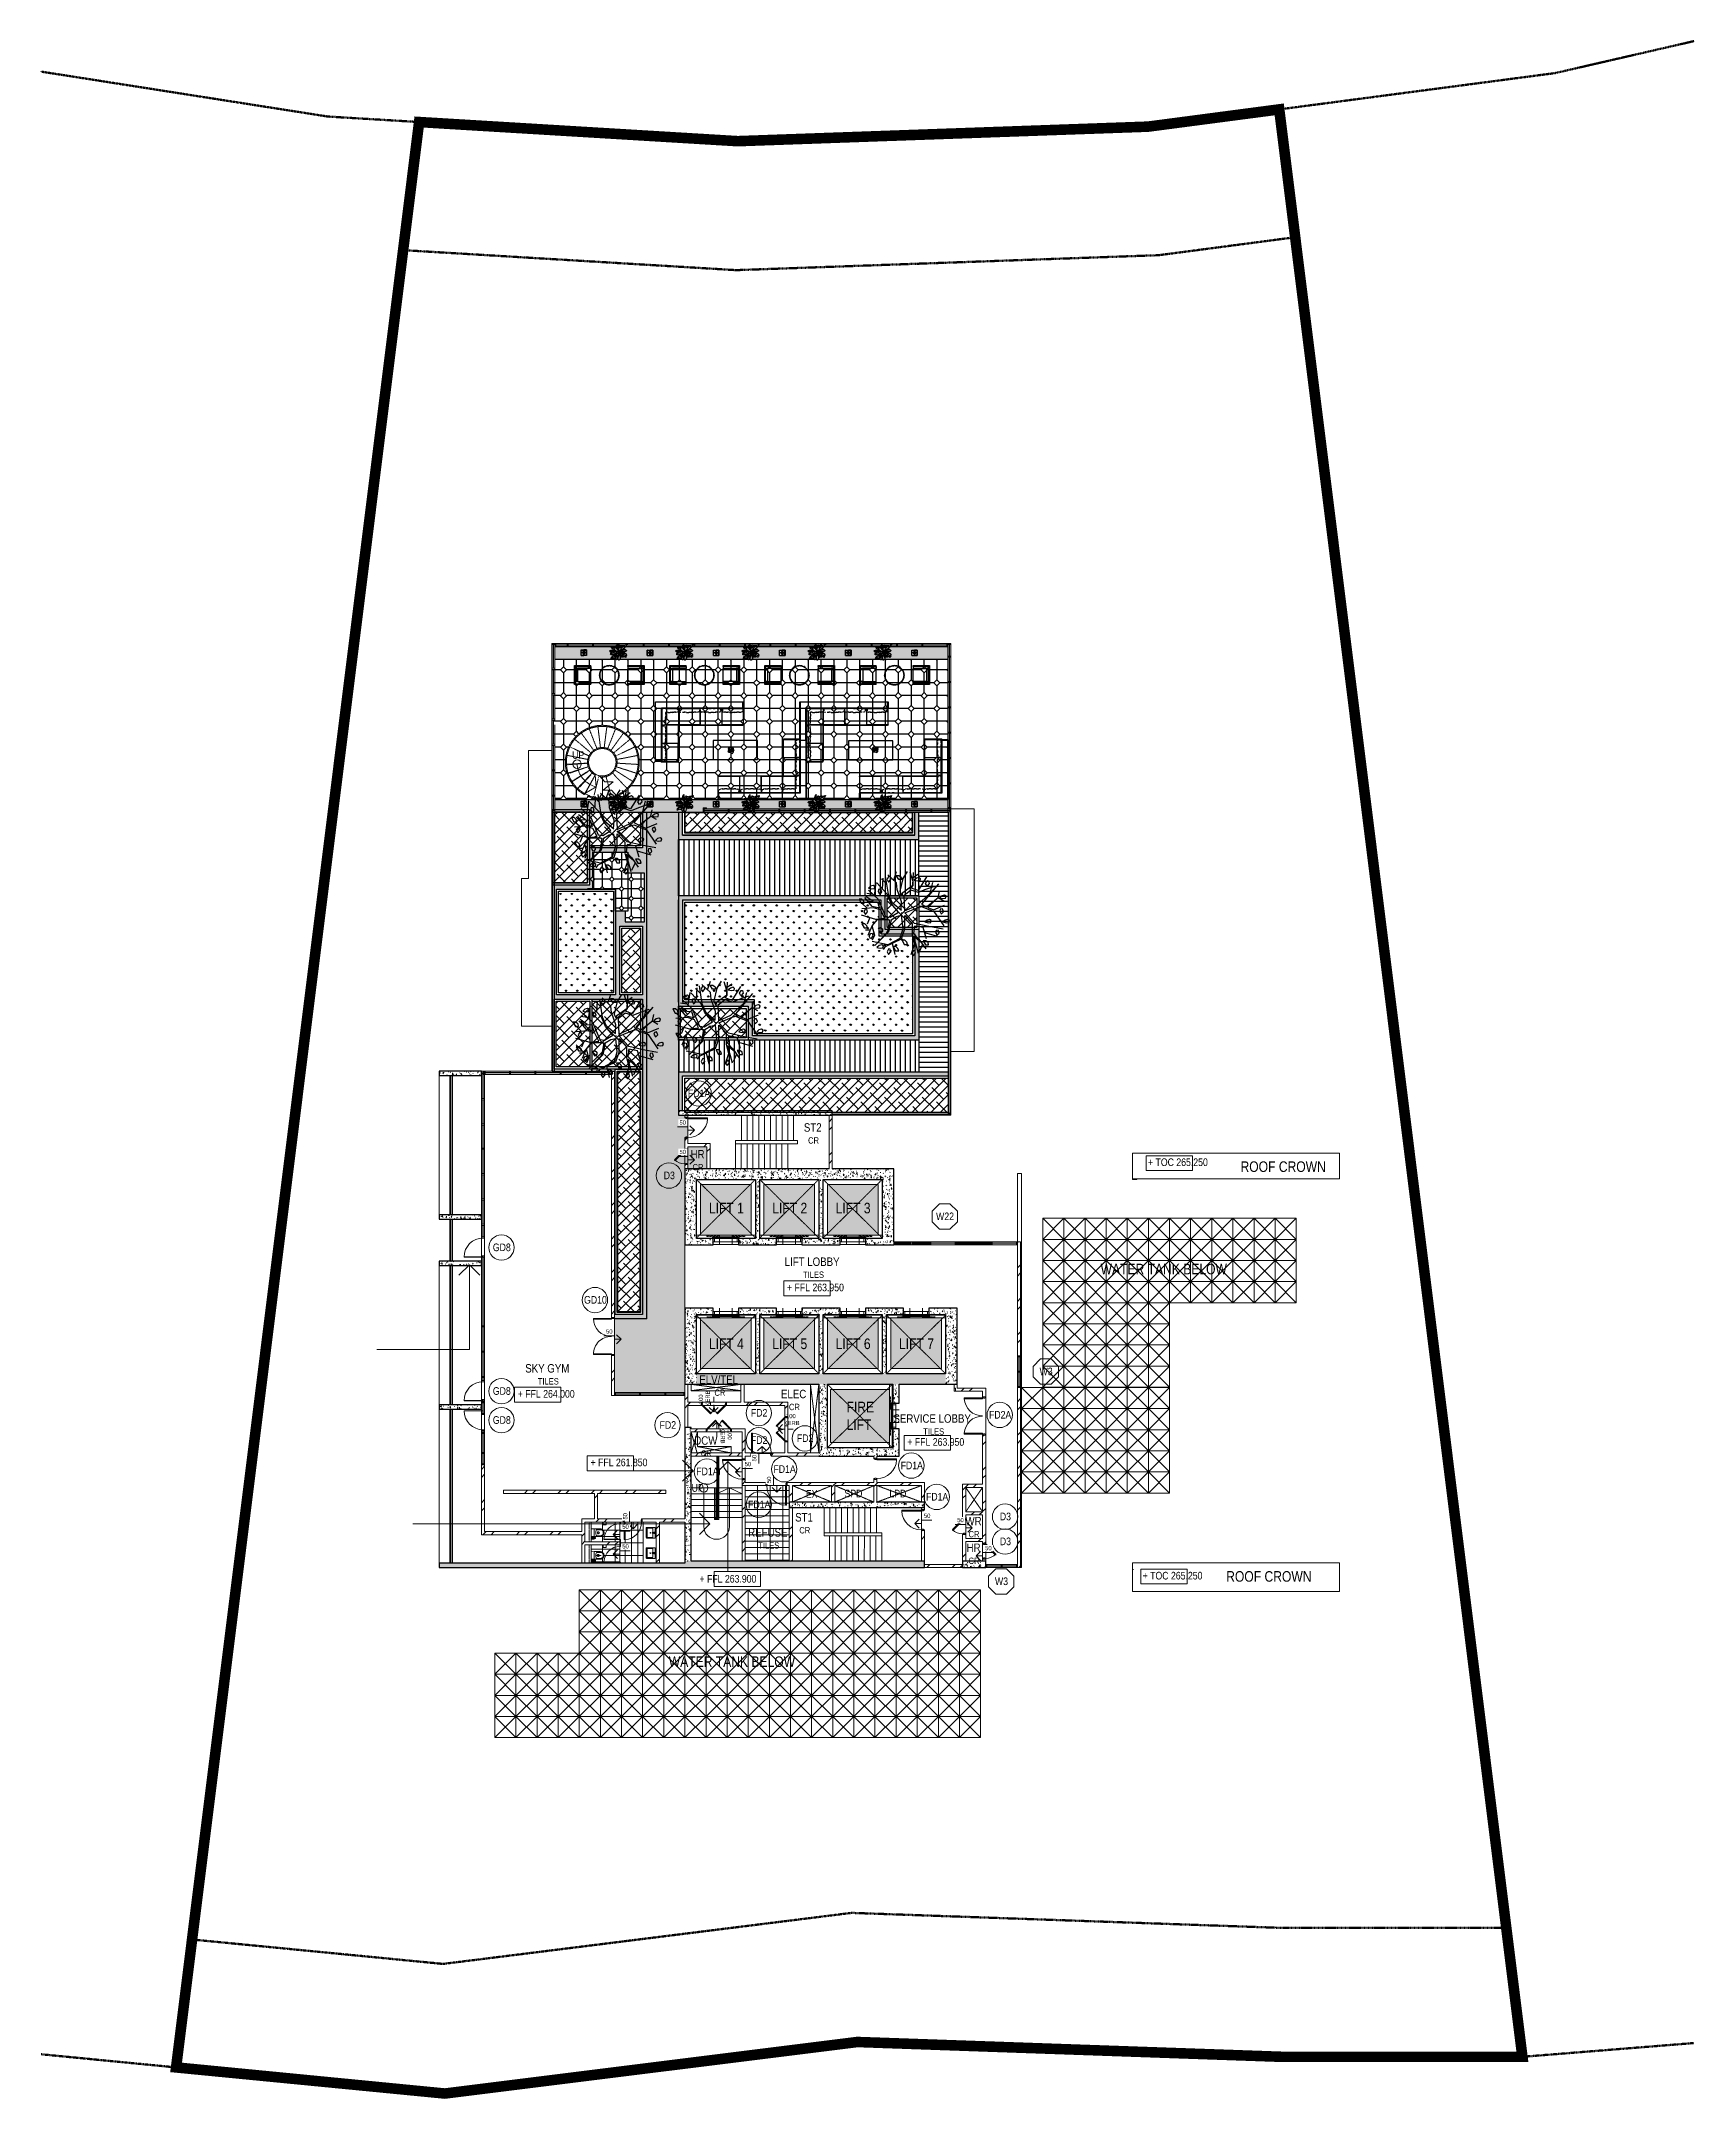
# Model space of a CAD drawing. Header units: millimetres. Extents: x -4865574 to 353735, y -2734656 to 279194.
# Drawn here: x -4865574 to -4787330, y -2734656 to -2637235 of the extents above; entities outside this region: 1.
import ezdxf

# ---------------------------------------------------------------- set-up
doc = ezdxf.new("R2010")
doc.units = ezdxf.units.MM
for name, pattern in [('AM-Centre', [11.5, 8, -1, 1.5, -1]), ('AM-Hidden', [4, 3, -1]), ('AM-Overhead', [3.5, 2.5, -1]), ('AM-Property Line', [9, 5, -1.5, 1, -1.5]), ('Hidden 11', [1.53, 1, -0.53]), ('Long dash', [14.2875, 9.525, -4.7625]), ('Loose dash', [9.525, 3.175, -6.35]), ('SiteBoundary RT1$0$DASHDOT', [1, 0.5, -0.25, 0, -0.25])]:
    doc.linetypes.add(name, pattern=pattern)
for name, color, linetype in [('+AT9 - Trees', 3, 'Continuous'), ('+AT9-Hardscape', 1, 'Continuous'), ('+AT9-Hatch', 8, 'Continuous'), ('SiteBoundary RT1$0$AM-BOUNDARYLINE', 242, 'SiteBoundary RT1$0$DASHDOT')]:
    doc.layers.add(name, color=color, linetype=linetype)
for name, color, linetype, lineweight in [('CURTAIN-MULLION', 8, 'Continuous', 9), ('CURTAIN-MULLION-CUT', 6, 'Continuous', 9), ('CURTAINPANEL', 8, 'Continuous', 9), ('CURTAINPANEL-CUT', 6, 'Continuous', 9), ('DOOR', 8, 'Continuous', 9), ('DOOR-CUT', 6, 'Continuous', 9), ('DOOR-SYM', 8, 'Continuous', 9), ('FLOOR', 6, 'Continuous', 9), ('FLOOR-FILL', 8, 'Continuous', 9), ('GMODEL', 8, 'Continuous', 9), ('GMODEL-CUT', 6, 'Continuous', 9), ('GMODEL-CUT-1', 6, 'Hidden 11', 9), ('HRAIL', 8, 'Continuous', 9), ('HRAIL-POST', 8, 'Continuous', 9), ('LINE-0_13', 8, 'AM-Centre', 9), ('PLUMB-1', 8, 'Continuous', 9), ('SITE-1', 8, 'AM-Property Line', 50), ('SPECEQUIP', 8, 'Continuous', 9), ('SPECEQUIP-1', 8, 'AM-Hidden', 9), ('SPECEQUIP-3', 8, 'Loose dash', 9), ('SPECEQUIP-4', 8, 'Long dash', 9), ('STAIR', 6, 'Continuous', 9), ('Stair Paths', 7, 'Continuous', 9), ('STAIR-1', 6, 'AM-Overhead', 9), ('SYM', 9, 'Continuous', 9), ('SYM-SPOTELEV', 7, 'Continuous', 9), ('TAG-DOOR', 7, 'Continuous', 9), ('TAG-ROOM', 7, 'Continuous', 9), ('TAG-WIND', 7, 'Continuous', 9), ('TEXT', 7, 'Continuous', 9), ('TEXT-1', 250, 'Continuous', 9), ('Up Arrows', 7, 'Continuous', 9), ('WALL-FILL', 8, 'Continuous', 9), ('WALL-FILL-1', 7, 'Continuous', 9), ('WALL-INT', 6, 'Continuous', 9), ('WALL-INTCUT', 2, 'Continuous', 9), ('WALL-RET', 2, 'Continuous', 9), ('WALL-RETCUT-1', 1, 'Continuous', 25), ('WIND', 8, 'Continuous', 9), ('WIND-CUT', 6, 'Continuous', 9)]:
    doc.layers.add(name, color=color, linetype=linetype, lineweight=lineweight)
doc.layers.add('SPECEQUIP-2', color=8, linetype='AM-Hidden', lineweight=9, transparency=1)
doc.styles.add('Arial Narrow', font='', dxfattribs={"height": 360})
doc.styles.add('Arial Narrow_1', font='', dxfattribs={"height": 300})
doc.styles.add('Arial Narrow_2', font='', dxfattribs={"height": 400})
doc.styles.add('Arial Narrow_3', font='', dxfattribs={"height": 200})
doc.styles.add('Arial Narrow_4', font='', dxfattribs={"height": 500})
doc.styles.get('Arial Narrow').set_extended_font_data('Arial Narrow')
doc.styles.get('Arial Narrow_1').set_extended_font_data('Arial Narrow')
doc.styles.get('Arial Narrow_2').set_extended_font_data('Arial Narrow')
doc.styles.get('Arial Narrow_3').set_extended_font_data('Arial Narrow')
doc.styles.get('Arial Narrow_4').set_extended_font_data('Arial Narrow')
pattern_1 = [(50, (0, 0), (437.242336, -38.253597), [45.72, -502.92]), (355, (0, 0), (-84.582752, 458.536743), [36.576, -402.336]), (100.451, (36.44, -3.2), (352.661968, 420.280247), [38.856, -427.416]), (46.184, (0, 121.9), (650.5899, -100.90328), [68.58, -754.38]), (96.636, (54.2, 113.5), (569.7659, 593.826305), [58.284, -641.124]), (351.184, (0, 121.9), (569.77247, 593.82027), [54.864, -603.504]), (21, (60.96, 91.44), (363.875051, -245.43664), [45.72, -502.92]), (326, (60.96, 91.44), (148.325282, 442.051804), [36.576, -402.336]), (71.451, (91.3, 71), (512.201014, 196.611472), [38.856, -427.416]), (37.5, (0, 0), (7.412779, 202.9317907), [20.117, -377.342, 20.117, -388.315, -403.86]), (37.5, (0, 0), (7.412779, 202.9317907), [-805.891, 20.117, -383.743]), (7.5, (0, 0), (160.3671525, 240.433052), [20.117, -212.75, 20.117, -368.198, -153.924]), (7.5, (0, 0), (160.3671525, 240.433052), [-621.182, 20.117, -133.807]), (327.5, (-135.94, 0), (325.41783, -13.7490993), [20.117, -132.283, 20.117, -455.371, -630.936]), (327.5, (-135.94, 0), (325.41783, -13.7490993), [-627.888, 20.117, -610.819]), (317.5, (-196.9, 0), (355.510028, 61.024399), [20.117, -178.003, 20.117, -295.656, -448.056]), (317.5, (-196.9, 0), (355.510028, 61.024399), [-513.893, 20.117, -427.939])]
pattern_2 = [(0, (-4827453.78, -2697796.24), (0, 298.964), []), (90, (-4827453.8, -2697796.24), (-600, 4e-14), [])]
pattern_3 = [(0, (-4827453.78, -2697816.07), (0, 298.964), []), (90, (-4827453.8, -2697816.07), (-600, 4e-14), [])]
pattern_4 = [(45, (0, 0), (-791.9596, 791.9596), []), (45, (0, 1200), (-791.9596, 791.9596), [])]
pattern_5 = [(90, (7e-15, 107.76), (-457.2, 457.2), [698.87211, -215.52789]), (180, (-107.76, 7e-15), (-457.2, -457.2), [698.87211, -215.52789]), (135, (-457.2, 349.44), (-457.201, -457.201), [152.4, -494.17986]), (405, (-457.2, 349.44), (-457.201, 457.201), [152.4, -494.17986]), (135, (-349.44, 457.2), (-457.201, -457.201), [152.4, -494.17986]), (405, (-564.96, 457.2), (-457.201, 457.201), [152.4, -494.17986])]

msp = doc.modelspace()

# ---------------------------------------------------------------- texts
at = {"layer": 'Stair Paths', "char_height": 360, "width": 687.75, "attachment_point": 1, "line_spacing_factor": 0.974696, "style": 'Arial Narrow'}
for insert in [(-4840437, -2670851), (-4834777, -2705554)]:
    msp.add_mtext('UP', dxfattribs=dict(at, insert=insert))
at = {"layer": 'SYM', "color": 8, "insert": (-4834445, -2701765), "char_height": 200, "width": 481.01, "attachment_point": 1, "rotation": 90, "style": 'Arial Narrow_3'}
msp.add_mtext('100', dxfattribs=at)
msp.add_mtext('100', dxfattribs=at)
at = {"layer": 'SYM', "char_height": 200, "attachment_point": 1, "style": 'Arial Narrow_3'}
for s, insert, width, rotation in [('KERB', (-4834114, -2701870), 721.52, 90), ('KERB', (-4834114, -2701870), 721.52, 90), ('KERB', (-4833200, -2702884), 721.52, 270), ('KERB', (-4833200, -2702884), 721.52, 270), ('100', (-4832869, -2702990), 481.01, 270), ('100', (-4832869, -2702990), 481.01, 270)]:
    msp.add_mtext(s, dxfattribs=dict(at, insert=insert, width=width, rotation=rotation))
for s, insert, width in [('100', (-4830311, -2702230), 481.01), ('100', (-4830311, -2702230), 481.01), ('KERB', (-4830417, -2702561), 721.52), ('KERB', (-4830417, -2702561), 721.52)]:
    msp.add_mtext(s, dxfattribs=dict(at, insert=insert, width=width))
at = {"layer": 'SYM-SPOTELEV', "char_height": 360, "attachment_point": 1, "line_spacing_factor": 0.974696, "style": 'Arial Narrow'}
for s, insert, width in [('+ TOC 265.250', (-4813172, -2690131), 3395.43), ('+ FFL 263.950', (-4830263, -2696061), 3231.85), ('+ FFL 263.950', (-4830263, -2696061), 3231.85), ('+ FFL 264.000', (-4843009, -2701099), 3231.85), ('+ FFL 263.950', (-4824566, -2703375), 3231.85), ('+ FFL 263.950', (-4824566, -2703375), 3231.85), ('+ FFL 261.850', (-4839565, -2704345), 3231.85), ('+ FFL 263.900', (-4834407, -2709855), 3231.85), ('+ TOC 265.250', (-4813426, -2709706), 3395.43)]:
    msp.add_mtext(s, dxfattribs=dict(at, insert=insert, width=width))
at = {"layer": 'TAG-DOOR', "char_height": 360, "attachment_point": 1, "style": 'Arial Narrow'}
for s, insert, width in [('FD1A', (-4834953, -2686871), 1250.63), ('D3', (-4836100, -2690756), 625.32), ('GD8', (-4844189, -2694163), 1010.13), ('GD10', (-4839872, -2696648), 1282.7), ('GD8', (-4844189, -2700963), 1010.13), ('GD8', (-4844189, -2702338), 1010.13), ('FD2', (-4831972, -2701997), 929.96), ('FD2A', (-4820700, -2702089), 1250.63), ('FD2', (-4836294, -2702574), 929.96), ('FD2', (-4831972, -2703289), 929.96), ('FD2', (-4829792, -2703197), 929.96), ('FD1A', (-4834558, -2704770), 1250.63), ('FD1A', (-4830905, -2704660), 1250.63), ('FD1A', (-4824883, -2704489), 1250.63), ('FD1A', (-4832105, -2706336), 1250.63), ('FD1A', (-4823683, -2705970), 1250.63), ('D3', (-4820187, -2706904), 625.32), ('D3', (-4820187, -2708083), 625.32)]:
    msp.add_mtext(s, dxfattribs=dict(at, insert=insert, width=width))
at = {"layer": 'TAG-ROOM', "attachment_point": 1}
for s, insert, char_height, width, style in [('ST2', (-4829465, -2688467), 400, 1058.23, 'Arial Narrow_2'), ('HR', (-4834829, -2689733), 400, 801.69, 'Arial Narrow_2'), ('CR', (-4829266, -2689132), 300, 609.28, 'Arial Narrow_1'), ('CR', (-4834736, -2690397), 300, 609.28, 'Arial Narrow_1'), ('LIFT LOBBY', (-4830373, -2694823), 400, 3254.85, 'Arial Narrow_2'), ('TILES', (-4829505, -2695487), 300, 1186.5, 'Arial Narrow_1'), ('SKY GYM', (-4842656, -2699872), 400, 2597.47, 'Arial Narrow_2'), ('ELV/TEL', (-4834414, -2700405), 400, 2308.86, 'Arial Narrow_2'), ('TILES', (-4842060, -2700536), 300, 1186.5, 'Arial Narrow_1'), ('CR', (-4833699, -2701070), 300, 609.28, 'Arial Narrow_1'), ('ELEC', (-4830547, -2701085), 400, 1491.14, 'Arial Narrow_2'), ('CR', (-4830170, -2701750), 300, 609.28, 'Arial Narrow_1'), ('SERVICE LOBBY', (-4825225, -2702246), 400, 4569.62, 'Arial Narrow_2'), ('DCW', (-4834653, -2703288), 400, 1330.8, 'Arial Narrow_2'), ('TILES', (-4823815, -2702911), 300, 1186.5, 'Arial Narrow_1'), ('CR', (-4834341, -2703953), 300, 609.28, 'Arial Narrow_1'), ('ST1', (-4829878, -2706923), 400, 1058.23, 'Arial Narrow_2'), ('WR', (-4821814, -2707104), 400, 929.96, 'Arial Narrow_2'), ('REFUSE', (-4832101, -2707640), 400, 2308.86, 'Arial Narrow_2'), ('TILES', (-4831624, -2708305), 300, 1186.5, 'Arial Narrow_1'), ('CR', (-4829679, -2707588), 300, 609.28, 'Arial Narrow_1'), ('CR', (-4821668, -2707769), 300, 609.28, 'Arial Narrow_1'), ('HR', (-4821761, -2708365), 400, 801.69, 'Arial Narrow_2'), ('CR', (-4821668, -2709030), 300, 609.28, 'Arial Narrow_1')]:
    msp.add_mtext(s, dxfattribs=dict(at, insert=insert, char_height=char_height, width=width, style=style))
at = {"layer": 'TAG-WIND', "color": 8, "insert": (-4823206, -2692695), "char_height": 360, "width": 1010.13, "attachment_point": 1, "style": 'Arial Narrow'}
msp.add_mtext('W22', dxfattribs=at)
at = {"layer": 'TAG-WIND', "char_height": 360, "width": 737.55, "attachment_point": 1, "style": 'Arial Narrow'}
for insert in [(-4818306, -2700036), (-4820418, -2709972)]:
    msp.add_mtext('W3', dxfattribs=dict(at, insert=insert))
at = {"layer": 'TEXT', "attachment_point": 1}
for s, insert, char_height, width, style in [('ROOF CROWN', (-4808793, -2690272), 500, 4906.33, 'Arial Narrow_4'), ('LIFT 1', (-4833962, -2692233), 500, 2020.25, 'Arial Narrow_4'), ('LIFT 2', (-4830962, -2692233), 500, 2020.25, 'Arial Narrow_4'), ('LIFT 3', (-4827962, -2692233), 500, 2020.25, 'Arial Narrow_4'), ('WATER TANK BELOW', (-4815417, -2695120), 500, 7279.32, 'Arial Narrow_4'), ('LIFT 4', (-4833962, -2698658), 500, 2020.25, 'Arial Narrow_4'), ('LIFT 5', (-4830962, -2698658), 500, 2020.25, 'Arial Narrow_4'), ('LIFT 6', (-4827962, -2698658), 500, 2020.25, 'Arial Narrow_4'), ('LIFT 7', (-4824962, -2698658), 500, 2020.25, 'Arial Narrow_4'), ('FIRE ', (-4827444, -2701654), 500, 1683.54, 'Arial Narrow_4'), ('LIFT', (-4827444, -2702487), 500, 1443.04, 'Arial Narrow_4'), ('EX', (-4829371, -2705838), 360, 641.35, 'Arial Narrow'), ('SPD', (-4827543, -2705818), 360, 994.09, 'Arial Narrow'), ('LPD', (-4825417, -2705818), 360, 945.99, 'Arial Narrow'), ('ROOF CROWN', (-4809471, -2709672), 500, 4906.33, 'Arial Narrow_4'), ('WATER TANK BELOW', (-4835861, -2713708), 500, 7279.32, 'Arial Narrow_4')]:
    msp.add_mtext(s, dxfattribs=dict(at, insert=insert, char_height=char_height, width=width, style=style))

# ---------------------------------------------------------------- blocks, each defined once
blk = doc.blocks.new('AM_Window_3X2 Side Casement w 3 bottom fixed panel b  _W_ - W10_2950_w_ x 1950_h_ Casement w 3 Bottom Fixed-5746267-LEVEL 61 _BMU ACCESS_')
at = {"layer": 'WIND', "color": 8}
for p, q in [((-1700, -75), (-925, -75)), ((-925, -225), (-1700, -225)), ((-1650, -125), (-975, -125)), ((-975, -175), (-1650, -175)), ((-875, -75), (-50, -75)), ((-50, -225), (-875, -225)), ((-825, -125), (-100, -125)), ((-100, -175), (-825, -175)), ((0, -75), (1150, -75)), ((1150, -225), (0, -225))]:
    blk.add_line(p, q, dxfattribs=at)
at = {"layer": 'WIND-CUT', "color": 8}
for p, q in [((-1700, -75), (-1750, -75)), ((-1750, -75), (-1750, -225)), ((-1750, -225), (-1700, -225)), ((-1700, -225), (-1700, -75)), ((-1650, -125), (-1700, -125)), ((-1700, -125), (-1700, -175)), ((-1700, -150), (-925, -150)), ((-1700, -175), (-1650, -175)), ((-1650, -175), (-1650, -125)), ((-925, -125), (-975, -125)), ((-975, -125), (-975, -175)), ((-975, -175), (-925, -175)), ((-875, -75), (-925, -75)), ((-925, -75), (-925, -225)), ((-925, -175), (-925, -125)), ((-925, -225), (-875, -225)), ((-875, -225), (-875, -75)), ((-825, -125), (-875, -125)), ((-875, -125), (-875, -175)), ((-875, -150), (-50, -150)), ((-875, -175), (-825, -175)), ((-825, -175), (-825, -125)), ((-50, -125), (-100, -125)), ((-100, -125), (-100, -175)), ((-100, -175), (-50, -175)), ((0, -75), (-50, -75)), ((-50, -75), (-50, -225)), ((-50, -175), (-50, -125)), ((-50, -225), (0, -225)), ((0, -225), (0, -75)), ((0, -150), (1150, -150)), ((1200, -75), (1150, -75)), ((1150, -75), (1150, -225)), ((1150, -225), (1200, -225)), ((1200, -225), (1200, -75))]:
    blk.add_line(p, q, dxfattribs=at)
blk = doc.blocks.new('AM_Window_2X2 w top _ bottom fixed panel _W_ - W3_1500_w_ x 2400_h_ Top Fixed _ Bottom Fixed-4136662-LEVEL 61 _BMU ACCESS_')
at = {"layer": 'WIND', "color": 8}
for p, q in [((-725, -75), (-50, -75)), ((-50, -225), (-725, -225)), ((0, -75), (675, -75)), ((675, -225), (0, -225))]:
    blk.add_line(p, q, dxfattribs=at)
at = {"layer": 'WIND-CUT', "color": 8}
for p, q in [((-725, -75), (-775, -75)), ((-775, -225), (-725, -225)), ((-725, -225), (-725, -75)), ((-50, -142), (-725, -142)), ((-725, -142), (-725, -158)), ((-725, -150), (-50, -150)), ((-725, -158), (-50, -158)), ((0, -75), (-50, -75)), ((-50, -75), (-50, -225)), ((-50, -158), (-50, -142)), ((-50, -225), (0, -225)), ((0, -225), (0, -75)), ((675, -142), (0, -142)), ((0, -142), (0, -158)), ((0, -150), (675, -150)), ((0, -158), (675, -158)), ((725, -75), (675, -75)), ((675, -75), (675, -225)), ((675, -158), (675, -142)), ((675, -225), (725, -225))]:
    blk.add_line(p, q, dxfattribs=at)
blk = doc.blocks.new('AM FDN Fire rated single leaf solid door _host control_ - FD _1000 X 2400 1HR_-5623478-LEVEL 61 _BMU ACCESS_')
at = {"layer": 'DOOR'}
blk.add_hatch(color=8, dxfattribs=at).paths.add_polyline_path([(420, -75), (420, -1005), (465, -1005), (465, -75)])
at = {"layer": 'DOOR-CUT', "color": 8}
for p, q in [((-500, 75), (-465, 75)), ((-465, 75), (-465, 30)), ((-465, 30), (-440, 30)), ((-440, 30), (-440, -30)), ((440, 30), (465, 30)), ((440, -30), (440, 30)), ((465, 75), (500, 75)), ((465, 30), (465, 75)), ((-465, -75), (-500, -75)), ((-440, -30), (-465, -30)), ((-465, -30), (-465, -75)), ((420, -75), (465, -75)), ((420, -1005), (420, -75)), ((465, -30), (440, -30)), ((465, -75), (465, -30)), ((465, -75), (465, -1005)), ((500, -75), (465, -75)), ((465, -1005), (420, -1005))]:
    blk.add_line(p, q, dxfattribs=at)
blk.add_arc((465, -76), 930, 179.92597, 267.2335, dxfattribs=at)
blk = doc.blocks.new('AM FDN Fire rated single leaf solid door _host control_ - FD _1000 X 2400 1HR_-5623479-LEVEL 61 _BMU ACCESS_')
at = {"layer": 'DOOR'}
blk.add_hatch(color=8, dxfattribs=at).paths.add_polyline_path([(420, 1005), (420, 75), (465, 75), (465, 1005)])
at = {"layer": 'DOOR-CUT', "color": 8}
for p, q in [((420, 1005), (420, 75)), ((465, 1005), (420, 1005)), ((465, 75), (465, 1005)), ((-465, 75), (-500, 75)), ((-465, 30), (-465, 75)), ((-440, 30), (-465, 30)), ((-440, -30), (-440, 30)), ((420, 75), (465, 75)), ((465, 30), (440, 30)), ((440, 30), (440, -30)), ((500, 75), (465, 75)), ((465, 75), (465, 30)), ((-500, -75), (-465, -75)), ((-465, -75), (-465, -30)), ((-465, -30), (-440, -30)), ((440, -30), (465, -30)), ((465, -30), (465, -75)), ((465, -75), (500, -75))]:
    blk.add_line(p, q, dxfattribs=at)
blk.add_arc((465, 76), 930, 92.7665, 180.07403, dxfattribs=at)
blk = doc.blocks.new('AM FD Fire rated double leaf door - FD-D _1800 X 2400 1HR_-5616175-LEVEL 61 _BMU ACCESS_')
at = {"layer": 'DOOR'}
h = blk.add_hatch(color=8, dxfattribs=at)
h.paths.add_polyline_path([(-865, 940), (-865, 75), (-820, 75), (-820, 940)])
h.paths.add_polyline_path([(820, 75), (865, 75), (865, 940), (820, 940), (820, 634)])
at = {"layer": 'DOOR-CUT', "color": 8}
for p, q in [((-865, 75), (-900, 75)), ((-865, 940), (-865, 75)), ((-820, 940), (-865, 940)), ((-865, 75), (-820, 75)), ((-865, 30), (-865, 75)), ((-840, 30), (-865, 30)), ((-840, -30), (-840, 30)), ((-820, 75), (-820, 940)), ((820, 940), (820, 75)), ((865, 940), (820, 940)), ((820, 940), (865, 940)), ((820, 75), (820, 940)), ((820, 75), (865, 75)), ((865, 75), (820, 75)), ((865, 30), (840, 30)), ((840, 30), (840, -30)), ((865, 75), (865, 940)), ((865, 940), (865, 75)), ((900, 75), (865, 75)), ((865, 75), (865, 30)), ((-900, -75), (-865, -75)), ((-865, -75), (-865, -30)), ((-865, -30), (-840, -30)), ((840, -30), (865, -30)), ((865, -30), (865, -75)), ((865, -75), (900, -75))]:
    blk.add_line(p, q, dxfattribs=at)
for centre, start, end in [((-865, 77), 359.84394, 87.02666), ((865, 77), 92.98526, 180.14413)]:
    blk.add_arc(centre, 864, start, end, dxfattribs=at)
blk = doc.blocks.new('AM FDN Fire rated single leaf solid door _host control_ - FD _750 X 2400 1HR_-5623476-LEVEL 61 _BMU ACCESS_')
at = {"layer": 'DOOR'}
blk.add_hatch(color=8, dxfattribs=at).paths.add_polyline_path([(-204, 555), (308, 43), (340, 75), (-172, 587)])
at = {"layer": 'DOOR-CUT', "color": 8}
for p, q in [((-340, 75), (-375, 75)), ((-340, 30), (-340, 75)), ((-315, 30), (-340, 30)), ((-315, -30), (-315, 30)), ((308, 43), (-173, 524)), ((340, 75), (-141, 556)), ((340, 75), (308, 43)), ((340, 30), (315, 30)), ((315, 30), (315, -30)), ((375, 75), (340, 75)), ((340, 75), (340, 30)), ((-375, -75), (-340, -75)), ((-340, -75), (-340, -30)), ((-340, -30), (-315, -30)), ((315, -30), (340, -30)), ((340, -30), (340, -75)), ((340, -75), (375, -75))]:
    blk.add_line(p, q, dxfattribs=at)
blk.add_arc((340, 75), 680, 135, 180, dxfattribs=at)
blk = doc.blocks.new('AM FDN Fire rated single leaf solid door _host control_ - FD _750 X 2400 1HR_-5623477-LEVEL 61 _BMU ACCESS_')
at = {"layer": 'DOOR'}
blk.add_hatch(color=256, dxfattribs=at).paths.add_polyline_path([(-204, -555), (-172, -587), (340, -75), (308, -43), (200, -151)])
at = {"layer": 'DOOR-CUT'}
for p, q in [((-375, 75), (-340, 75)), ((-340, 75), (-340, 30)), ((-340, 30), (-315, 30)), ((-315, 30), (-315, -30)), ((315, 30), (340, 30)), ((315, -30), (315, 30)), ((340, 75), (375, 75)), ((340, 30), (340, 75)), ((-340, -75), (-375, -75)), ((-315, -30), (-340, -30)), ((-340, -30), (-340, -75)), ((308, -43), (-173, -524)), ((340, -75), (-141, -556)), ((340, -75), (308, -43)), ((340, -30), (315, -30)), ((340, -75), (340, -30)), ((375, -75), (340, -75))]:
    blk.add_line(p, q, dxfattribs=at)
blk.add_arc((340, -75), 680, 180, 225, dxfattribs=at)
blk = doc.blocks.new('AM DSW-Double Leaf Timber Riser door - DSW-3 _1200 X 2400_-2296996-LEVEL 61 _BMU ACCESS_')
at = {"layer": 'DOOR', "color": 8}
for centre, start, end in [((-566, 76), 357.26265, 44.86013), ((563, 73), 134.69432, 182.43041)]:
    blk.add_arc(centre, 565, start, end, dxfattribs=at)
at = {"layer": 'DOOR-CUT', "color": 8}
for p, q in [((-565, 75), (-600, 75)), ((-565, 75), (-165, 475)), ((-538, 48), (-565, 75)), ((-565, 30), (-565, 75)), ((-553, 30), (-565, 30)), ((-553, -30), (-553, 30)), ((-139, 448), (-538, 48)), ((-165, 475), (-139, 448)), ((139, 448), (165, 475)), ((538, 48), (139, 448)), ((565, 75), (165, 475)), ((565, 75), (538, 48)), ((565, 30), (553, 30)), ((553, 30), (553, -30)), ((600, 75), (565, 75)), ((565, 75), (565, 30)), ((-600, -75), (-565, -75)), ((-565, -75), (-565, -30)), ((-565, -30), (-553, -30)), ((553, -30), (565, -30)), ((565, -30), (565, -75)), ((565, -75), (600, -75))]:
    blk.add_line(p, q, dxfattribs=at)
blk = doc.blocks.new('AM DSW-Double Leaf Timber Riser door - DSW-3 _1200 X 2400_-5183882-LEVEL 61 _BMU ACCESS_')
at = {"layer": 'DOOR', "color": 8}
for centre, start, end in [((-566, 76), 357.26265, 44.86013), ((563, 73), 134.69432, 182.43041)]:
    blk.add_arc(centre, 565, start, end, dxfattribs=at)
at = {"layer": 'DOOR-CUT', "color": 8}
for p, q in [((-565, 75), (-600, 75)), ((-565, 75), (-165, 475)), ((-538, 48), (-565, 75)), ((-565, 30), (-565, 75)), ((-553, 30), (-565, 30)), ((-553, -30), (-553, 30)), ((-139, 448), (-538, 48)), ((-165, 475), (-139, 448)), ((139, 448), (165, 475)), ((538, 48), (139, 448)), ((565, 75), (165, 475)), ((565, 75), (538, 48)), ((565, 30), (553, 30)), ((553, 30), (553, -30)), ((600, 75), (565, 75)), ((565, 75), (565, 30)), ((-600, -75), (-565, -75)), ((-565, -75), (-565, -30)), ((-565, -30), (-553, -30)), ((553, -30), (565, -30)), ((565, -30), (565, -75)), ((565, -75), (600, -75))]:
    blk.add_line(p, q, dxfattribs=at)
blk = doc.blocks.new('AM_Lift - Pessenger Lift - Car 2400x2400_ Shaft 2800x2800mm-6162866-LEVEL 61 _BMU ACCESS_')
at = {"layer": 'SPECEQUIP-2'}
blk.add_hatch(color=256, dxfattribs=at).paths.add_polyline_path([(1165, -230), (-1235, -230), (-1235, -2630), (1165, -2630), (1165, -2049)])
at = {"layer": 'SPECEQUIP'}
for p, q in [((-635, 75), (565, 75)), ((-635, -75), (-635, 75)), ((500, 75), (-570, 75)), ((-570, 75), (-570, -75)), ((500, 75), (500, -75)), ((565, 75), (565, -75)), ((-1435, -100), (1365, -100)), ((-1435, -2875), (-1435, -100)), ((-1435, -230), (-1235, -230)), ((-1235, -230), (1165, -230)), ((1165, -230), (-1235, -230)), ((-1235, -230), (-1235, -2630)), ((-35, -110), (-665, -110)), ((-665, -110), (-665, -160)), ((-665, -160), (-665, -110)), ((-665, -110), (-35, -110)), ((-665, -160), (-35, -160)), ((-35, -160), (-665, -160)), ((565, -75), (-635, -75)), ((-570, -75), (500, -75)), ((-35, -160), (-35, -110)), ((-35, -110), (-35, -160)), ((-35, -110), (-35, -160)), ((595, -110), (-35, -110)), ((-35, -110), (595, -110)), ((-35, -160), (-35, -110)), ((-35, -160), (595, -160)), ((595, -160), (-35, -160)), ((595, -160), (595, -110)), ((595, -110), (595, -160)), ((1165, -230), (1365, -230)), ((1165, -2630), (1165, -230)), ((1365, -100), (1365, -2875)), ((1365, -2875), (-1435, -2875)), ((-1235, -2630), (1165, -2630))]:
    blk.add_line(p, q, dxfattribs=at)
at = {"layer": 'SPECEQUIP-1'}
for p, q in [((-1235, -298), (-1435, -100)), ((1118, -2630), (-1235, -298)), ((-1188, -2630), (1165, -298)), ((1165, -298), (1365, -100)), ((-1435, -2875), (-1188, -2630)), ((1365, -2875), (1118, -2630))]:
    blk.add_line(p, q, dxfattribs=at)
at = {"layer": 'SPECEQUIP-3'}
for p, q in [((-1235, -230), (1165, -230)), ((-1235, -2630), (-1235, -230)), ((1165, -230), (1165, -2630)), ((1165, -2630), (-1235, -2630))]:
    blk.add_line(p, q, dxfattribs=at)
at = {"layer": 'SPECEQUIP-4'}
for p, q in [((-935, -180), (-335, -180)), ((-935, -215), (-935, -180)), ((-335, -215), (-935, -215)), ((-335, -180), (-335, -215)), ((865, -180), (265, -180)), ((265, -180), (265, -215)), ((265, -215), (865, -215)), ((865, -215), (865, -180))]:
    blk.add_line(p, q, dxfattribs=at)
blk = doc.blocks.new('AM_Lift - Pessenger Lift - Car 2400x2400_ Shaft 2800x2800mm-6162868-LEVEL 61 _BMU ACCESS_')
at = {"layer": 'SPECEQUIP-2'}
blk.add_hatch(color=256, dxfattribs=at).paths.add_polyline_path([(-1235, -2630), (1165, -2630), (1165, -230), (-1235, -230), (-1235, -1480)])
at = {"layer": 'SPECEQUIP'}
for p, q in [((-635, 75), (565, 75)), ((-635, -75), (-635, 75)), ((500, 75), (-570, 75)), ((-570, 75), (-570, -75)), ((500, 75), (500, -75)), ((565, 75), (565, -75)), ((-1435, -100), (1365, -100)), ((-1435, -2875), (-1435, -100)), ((-1435, -230), (-1235, -230)), ((-1235, -230), (1165, -230)), ((1165, -230), (-1235, -230)), ((-1235, -230), (-1235, -2630)), ((-35, -110), (-665, -110)), ((-665, -110), (-665, -160)), ((-665, -160), (-665, -110)), ((-665, -110), (-35, -110)), ((-665, -160), (-35, -160)), ((-35, -160), (-665, -160)), ((565, -75), (-635, -75)), ((-570, -75), (500, -75)), ((-35, -160), (-35, -110)), ((-35, -110), (-35, -160)), ((-35, -110), (-35, -160)), ((595, -110), (-35, -110)), ((-35, -110), (595, -110)), ((-35, -160), (-35, -110)), ((-35, -160), (595, -160)), ((595, -160), (-35, -160)), ((595, -160), (595, -110)), ((595, -110), (595, -160)), ((1165, -230), (1365, -230)), ((1165, -2630), (1165, -230)), ((1365, -100), (1365, -2875)), ((1365, -2875), (-1435, -2875)), ((-1235, -2630), (1165, -2630))]:
    blk.add_line(p, q, dxfattribs=at)
at = {"layer": 'SPECEQUIP-1'}
for p, q in [((-1235, -298), (-1435, -100)), ((1118, -2630), (-1235, -298)), ((-1188, -2630), (1165, -298)), ((1165, -298), (1365, -100)), ((-1435, -2875), (-1188, -2630)), ((1365, -2875), (1118, -2630))]:
    blk.add_line(p, q, dxfattribs=at)
at = {"layer": 'SPECEQUIP-3'}
for p, q in [((-1235, -230), (1165, -230)), ((-1235, -2630), (-1235, -230)), ((1165, -230), (1165, -2630)), ((1165, -2630), (-1235, -2630))]:
    blk.add_line(p, q, dxfattribs=at)
at = {"layer": 'SPECEQUIP-4'}
for p, q in [((-935, -180), (-335, -180)), ((-935, -215), (-935, -180)), ((-335, -215), (-935, -215)), ((-335, -180), (-335, -215)), ((865, -180), (265, -180)), ((265, -180), (265, -215)), ((265, -215), (865, -215)), ((865, -215), (865, -180))]:
    blk.add_line(p, q, dxfattribs=at)
blk = doc.blocks.new('AM_Lift - Fire Lift - Car 1650x2300_ Shaft 2500x2900mm-6162867-LEVEL 61 _BMU ACCESS_')
at = {"layer": 'SPECEQUIP-2'}
blk.add_hatch(color=256, dxfattribs=at).paths.add_polyline_path([(1215, -3030), (1215, -230), (-1285, -230), (-1285, -3030), (59, -3030)])
at = {"layer": 'SPECEQUIP'}
for p, q in [((-635, 75), (565, 75)), ((-635, -75), (-635, 75)), ((500, 75), (-570, 75)), ((-570, 75), (-570, -75)), ((500, 75), (500, -75)), ((565, 75), (565, -75)), ((-1535, -100), (1465, -100)), ((-1535, -3175), (-1535, -100)), ((-1535, -230), (-1285, -230)), ((-1285, -230), (1215, -230)), ((1215, -230), (-1285, -230)), ((-1285, -230), (-1285, -3030)), ((-35, -110), (-665, -110)), ((-665, -110), (-665, -160)), ((-665, -160), (-665, -110)), ((-665, -110), (-35, -110)), ((-665, -160), (-35, -160)), ((-35, -160), (-665, -160)), ((565, -75), (-635, -75)), ((-570, -75), (500, -75)), ((-35, -160), (-35, -110)), ((-35, -110), (-35, -160)), ((-35, -110), (-35, -160)), ((595, -110), (-35, -110)), ((-35, -110), (595, -110)), ((-35, -160), (-35, -110)), ((-35, -160), (595, -160)), ((595, -160), (-35, -160)), ((595, -160), (595, -110)), ((595, -110), (595, -160)), ((1215, -230), (1465, -230)), ((1215, -3030), (1215, -230)), ((1465, -100), (1465, -3175)), ((1465, -3175), (-1535, -3175)), ((-1285, -3030), (1215, -3030))]:
    blk.add_line(p, q, dxfattribs=at)
at = {"layer": 'SPECEQUIP-1'}
for p, q in [((-1285, -356), (-1535, -100)), ((-1285, -2919), (1215, -356)), ((1215, -2919), (-1285, -356)), ((1215, -356), (1465, -100)), ((-1535, -3175), (-1285, -2919)), ((1465, -3175), (1215, -2919))]:
    blk.add_line(p, q, dxfattribs=at)
at = {"layer": 'SPECEQUIP-3'}
for p, q in [((-1285, -230), (1215, -230)), ((-1285, -3030), (-1285, -230)), ((1215, -230), (1215, -3030)), ((1215, -3030), (-1285, -3030))]:
    blk.add_line(p, q, dxfattribs=at)
at = {"layer": 'SPECEQUIP-4'}
for p, q in [((-935, -180), (-335, -180)), ((-935, -215), (-935, -180)), ((-335, -215), (-935, -215)), ((-335, -180), (-335, -215)), ((865, -180), (265, -180)), ((265, -180), (265, -215)), ((265, -215), (865, -215)), ((865, -215), (865, -180))]:
    blk.add_line(p, q, dxfattribs=at)
blk = doc.blocks.new('Railing - Railing-5597931-LEVEL 61 _BMU ACCESS_')
at = {"layer": 'HRAIL'}
for points in [[(-4822539, -2688042), (-4822539, -2673727), (-4822619, -2673727), (-4822619, -2687962), (-4822553, -2688028)], [(-4824007, -2688042), (-4822539, -2688042), (-4822619, -2687962), (-4828119, -2687962), (-4828119, -2688042), (-4826452, -2688042)]]:
    blk.add_hatch(color=256, dxfattribs=at).paths.add_polyline_path(points)
for p, q in [((-4822629, -2673727), (-4822619, -2673727)), ((-4822629, -2673727), (-4822629, -2687952)), ((-4822619, -2673727), (-4822554, -2673727)), ((-4822619, -2673727), (-4822619, -2687962)), ((-4822539, -2688042), (-4822539, -2673727)), ((-4822529, -2673727), (-4822529, -2688052)), ((-4828119, -2687962), (-4828119, -2687952)), ((-4822629, -2687952), (-4828119, -2687952)), ((-4828119, -2688042), (-4828119, -2687962)), ((-4822619, -2687962), (-4828119, -2687962)), ((-4828119, -2688042), (-4822539, -2688042)), ((-4828119, -2688052), (-4828119, -2688042)), ((-4822529, -2688052), (-4828119, -2688052)), ((-4822619, -2687962), (-4822629, -2687952)), ((-4822539, -2688042), (-4822619, -2687962)), ((-4822529, -2688052), (-4822539, -2688042))]:
    blk.add_line(p, q, dxfattribs=at)
blk = doc.blocks.new('AM_Water_Tank_1m Modules_Tiered - Water Tanks Modules 4 x 4 x 3 Tiers-1301868-LEVEL 61 _BMU ACCESS_')
at = {"layer": 'PLUMB-1'}
for p, q in [((0, 3000), (1000, 4000)), ((1000, 3000), (0, 4000)), ((1000, 4000), (0, 4000)), ((0, 4000), (0, 3000)), ((0, 3000), (0, 4000)), ((0, 4000), (1000, 4000)), ((0, 3000), (1000, 4000)), ((1000, 3000), (0, 4000)), ((1000, 4000), (0, 4000)), ((0, 4000), (0, 3000)), ((0, 3000), (0, 4000)), ((0, 4000), (1000, 4000)), ((0, 3000), (1000, 4000)), ((1000, 3000), (0, 4000)), ((1000, 4000), (0, 4000)), ((0, 4000), (0, 3000)), ((0, 3000), (0, 4000)), ((0, 4000), (1000, 4000)), ((1000, 3000), (2000, 4000)), ((2000, 3000), (1000, 4000)), ((2000, 4000), (1000, 4000)), ((1000, 4000), (1000, 3000)), ((1000, 3000), (1000, 4000)), ((1000, 4000), (2000, 4000)), ((1000, 3000), (1000, 4000)), ((1000, 4000), (1000, 3000)), ((1000, 3000), (2000, 4000)), ((2000, 3000), (1000, 4000)), ((2000, 4000), (1000, 4000)), ((1000, 4000), (1000, 3000)), ((1000, 3000), (1000, 4000)), ((1000, 4000), (2000, 4000)), ((1000, 3000), (1000, 4000)), ((1000, 4000), (1000, 3000)), ((1000, 3000), (2000, 4000)), ((2000, 3000), (1000, 4000)), ((2000, 4000), (1000, 4000)), ((1000, 4000), (1000, 3000)), ((1000, 3000), (1000, 4000)), ((1000, 4000), (2000, 4000)), ((1000, 3000), (1000, 4000)), ((1000, 4000), (1000, 3000)), ((2000, 3000), (3000, 4000)), ((3000, 3000), (2000, 4000)), ((3000, 4000), (2000, 4000)), ((2000, 4000), (2000, 3000)), ((2000, 3000), (2000, 4000)), ((2000, 4000), (3000, 4000)), ((2000, 3000), (2000, 4000)), ((2000, 4000), (2000, 3000)), ((2000, 3000), (3000, 4000)), ((3000, 3000), (2000, 4000)), ((3000, 4000), (2000, 4000)), ((2000, 4000), (2000, 3000)), ((2000, 3000), (2000, 4000)), ((2000, 4000), (3000, 4000)), ((2000, 3000), (2000, 4000)), ((2000, 4000), (2000, 3000)), ((2000, 3000), (3000, 4000)), ((3000, 3000), (2000, 4000)), ((3000, 4000), (2000, 4000)), ((2000, 4000), (2000, 3000)), ((2000, 3000), (2000, 4000)), ((2000, 4000), (3000, 4000)), ((2000, 3000), (2000, 4000)), ((2000, 4000), (2000, 3000)), ((3000, 3000), (4000, 4000)), ((4000, 3000), (3000, 4000)), ((4000, 4000), (3000, 4000)), ((3000, 4000), (3000, 3000)), ((3000, 3000), (3000, 4000)), ((3000, 4000), (4000, 4000)), ((3000, 3000), (3000, 4000)), ((3000, 4000), (3000, 3000)), ((3000, 3000), (4000, 4000)), ((4000, 3000), (3000, 4000)), ((4000, 4000), (3000, 4000)), ((3000, 4000), (3000, 3000)), ((3000, 3000), (3000, 4000)), ((3000, 4000), (4000, 4000)), ((3000, 3000), (3000, 4000)), ((3000, 4000), (3000, 3000)), ((3000, 3000), (4000, 4000)), ((4000, 3000), (3000, 4000)), ((4000, 4000), (3000, 4000)), ((3000, 4000), (3000, 3000)), ((3000, 3000), (3000, 4000)), ((3000, 4000), (4000, 4000)), ((3000, 3000), (3000, 4000)), ((3000, 4000), (3000, 3000)), ((4000, 3000), (4000, 4000)), ((4000, 4000), (4000, 3000)), ((4000, 3000), (4000, 4000)), ((4000, 4000), (4000, 3000)), ((4000, 3000), (4000, 4000)), ((4000, 4000), (4000, 3000)), ((0, 3000), (1000, 3000)), ((1000, 3000), (0, 3000)), ((0, 2000), (1000, 3000)), ((1000, 2000), (0, 3000)), ((1000, 3000), (0, 3000)), ((0, 3000), (0, 2000)), ((0, 2000), (0, 3000)), ((0, 3000), (1000, 3000)), ((0, 3000), (1000, 3000)), ((1000, 3000), (0, 3000)), ((0, 3000), (1000, 3000)), ((1000, 3000), (0, 3000)), ((0, 2000), (1000, 3000)), ((1000, 2000), (0, 3000)), ((1000, 3000), (0, 3000)), ((0, 3000), (0, 2000)), ((0, 2000), (0, 3000)), ((0, 3000), (1000, 3000)), ((0, 2000), (1000, 3000)), ((1000, 2000), (0, 3000)), ((1000, 3000), (0, 3000)), ((0, 3000), (0, 2000)), ((0, 2000), (0, 3000)), ((0, 3000), (1000, 3000)), ((1000, 3000), (2000, 3000)), ((2000, 3000), (1000, 3000)), ((1000, 2000), (2000, 3000)), ((2000, 2000), (1000, 3000)), ((2000, 3000), (1000, 3000)), ((1000, 3000), (1000, 2000)), ((1000, 2000), (1000, 3000)), ((1000, 3000), (2000, 3000)), ((1000, 2000), (1000, 3000)), ((1000, 3000), (1000, 2000)), ((1000, 3000), (2000, 3000)), ((2000, 3000), (1000, 3000)), ((1000, 3000), (2000, 3000)), ((2000, 3000), (1000, 3000)), ((1000, 2000), (2000, 3000)), ((2000, 2000), (1000, 3000)), ((2000, 3000), (1000, 3000)), ((1000, 3000), (1000, 2000)), ((1000, 2000), (1000, 3000)), ((1000, 3000), (2000, 3000)), ((1000, 2000), (1000, 3000)), ((1000, 3000), (1000, 2000)), ((1000, 2000), (2000, 3000)), ((2000, 2000), (1000, 3000)), ((2000, 3000), (1000, 3000)), ((1000, 3000), (1000, 2000)), ((1000, 2000), (1000, 3000)), ((1000, 3000), (2000, 3000)), ((1000, 2000), (1000, 3000)), ((1000, 3000), (1000, 2000)), ((2000, 3000), (3000, 3000)), ((3000, 3000), (2000, 3000)), ((2000, 2000), (3000, 3000)), ((3000, 2000), (2000, 3000)), ((3000, 3000), (2000, 3000)), ((2000, 3000), (2000, 2000)), ((2000, 2000), (2000, 3000)), ((2000, 3000), (3000, 3000)), ((2000, 2000), (2000, 3000)), ((2000, 3000), (2000, 2000)), ((2000, 3000), (3000, 3000)), ((3000, 3000), (2000, 3000)), ((2000, 3000), (3000, 3000)), ((3000, 3000), (2000, 3000)), ((2000, 2000), (3000, 3000)), ((3000, 2000), (2000, 3000)), ((3000, 3000), (2000, 3000)), ((2000, 3000), (2000, 2000)), ((2000, 2000), (2000, 3000)), ((2000, 3000), (3000, 3000)), ((2000, 2000), (2000, 3000)), ((2000, 3000), (2000, 2000)), ((2000, 2000), (3000, 3000)), ((3000, 2000), (2000, 3000)), ((3000, 3000), (2000, 3000)), ((2000, 3000), (2000, 2000)), ((2000, 2000), (2000, 3000)), ((2000, 3000), (3000, 3000)), ((2000, 2000), (2000, 3000)), ((2000, 3000), (2000, 2000)), ((3000, 3000), (4000, 3000)), ((4000, 3000), (3000, 3000)), ((3000, 2000), (4000, 3000)), ((4000, 2000), (3000, 3000)), ((4000, 3000), (3000, 3000)), ((3000, 3000), (3000, 2000)), ((3000, 2000), (3000, 3000)), ((3000, 3000), (4000, 3000)), ((3000, 2000), (3000, 3000)), ((3000, 3000), (3000, 2000)), ((3000, 3000), (4000, 3000)), ((4000, 3000), (3000, 3000)), ((3000, 3000), (4000, 3000)), ((4000, 3000), (3000, 3000)), ((3000, 2000), (4000, 3000)), ((4000, 2000), (3000, 3000)), ((4000, 3000), (3000, 3000)), ((3000, 3000), (3000, 2000)), ((3000, 2000), (3000, 3000)), ((3000, 3000), (4000, 3000)), ((3000, 2000), (3000, 3000)), ((3000, 3000), (3000, 2000)), ((3000, 2000), (4000, 3000)), ((4000, 2000), (3000, 3000)), ((4000, 3000), (3000, 3000)), ((3000, 3000), (3000, 2000)), ((3000, 2000), (3000, 3000)), ((3000, 3000), (4000, 3000)), ((3000, 2000), (3000, 3000)), ((3000, 3000), (3000, 2000)), ((4000, 2000), (4000, 3000)), ((4000, 3000), (4000, 2000)), ((4000, 2000), (4000, 3000)), ((4000, 3000), (4000, 2000)), ((4000, 2000), (4000, 3000)), ((4000, 3000), (4000, 2000)), ((0, 2000), (1000, 2000)), ((1000, 2000), (0, 2000)), ((0, 1000), (1000, 2000)), ((1000, 1000), (0, 2000)), ((1000, 2000), (0, 2000)), ((0, 2000), (0, 1000)), ((0, 1000), (0, 2000)), ((0, 2000), (1000, 2000)), ((0, 2000), (1000, 2000)), ((1000, 2000), (0, 2000)), ((0, 2000), (1000, 2000)), ((1000, 2000), (0, 2000)), ((0, 1000), (1000, 2000)), ((1000, 1000), (0, 2000)), ((1000, 2000), (0, 2000)), ((0, 2000), (0, 1000)), ((0, 1000), (0, 2000)), ((0, 2000), (1000, 2000)), ((0, 1000), (1000, 2000)), ((1000, 1000), (0, 2000)), ((1000, 2000), (0, 2000)), ((0, 2000), (0, 1000)), ((0, 1000), (0, 2000)), ((0, 2000), (1000, 2000)), ((1000, 2000), (2000, 2000)), ((2000, 2000), (1000, 2000)), ((1000, 1000), (2000, 2000)), ((2000, 1000), (1000, 2000)), ((2000, 2000), (1000, 2000)), ((1000, 2000), (1000, 1000)), ((1000, 1000), (1000, 2000)), ((1000, 2000), (2000, 2000)), ((1000, 1000), (1000, 2000)), ((1000, 2000), (1000, 1000)), ((1000, 2000), (2000, 2000)), ((2000, 2000), (1000, 2000)), ((1000, 2000), (2000, 2000)), ((2000, 2000), (1000, 2000)), ((1000, 1000), (2000, 2000)), ((2000, 1000), (1000, 2000)), ((2000, 2000), (1000, 2000)), ((1000, 2000), (1000, 1000)), ((1000, 1000), (1000, 2000)), ((1000, 2000), (2000, 2000)), ((1000, 1000), (1000, 2000)), ((1000, 2000), (1000, 1000)), ((1000, 1000), (2000, 2000)), ((2000, 1000), (1000, 2000)), ((2000, 2000), (1000, 2000)), ((1000, 2000), (1000, 1000)), ((1000, 1000), (1000, 2000)), ((1000, 2000), (2000, 2000)), ((1000, 1000), (1000, 2000)), ((1000, 2000), (1000, 1000)), ((2000, 2000), (3000, 2000)), ((3000, 2000), (2000, 2000)), ((2000, 1000), (3000, 2000)), ((3000, 1000), (2000, 2000)), ((3000, 2000), (2000, 2000)), ((2000, 2000), (2000, 1000)), ((2000, 1000), (2000, 2000)), ((2000, 2000), (3000, 2000)), ((2000, 1000), (2000, 2000)), ((2000, 2000), (2000, 1000)), ((2000, 2000), (3000, 2000)), ((3000, 2000), (2000, 2000)), ((2000, 2000), (3000, 2000)), ((3000, 2000), (2000, 2000)), ((2000, 1000), (3000, 2000)), ((3000, 1000), (2000, 2000)), ((3000, 2000), (2000, 2000)), ((2000, 2000), (2000, 1000)), ((2000, 1000), (2000, 2000)), ((2000, 2000), (3000, 2000)), ((2000, 1000), (3000, 2000)), ((3000, 1000), (2000, 2000)), ((3000, 2000), (2000, 2000)), ((2000, 2000), (2000, 1000)), ((2000, 1000), (2000, 2000)), ((2000, 2000), (3000, 2000)), ((2000, 1000), (2000, 2000)), ((2000, 2000), (2000, 1000)), ((2000, 1000), (2000, 2000)), ((2000, 2000), (2000, 1000)), ((3000, 2000), (4000, 2000)), ((4000, 2000), (3000, 2000)), ((3000, 1000), (4000, 2000)), ((4000, 1000), (3000, 2000)), ((4000, 2000), (3000, 2000)), ((3000, 2000), (3000, 1000)), ((3000, 1000), (3000, 2000)), ((3000, 2000), (4000, 2000)), ((3000, 1000), (3000, 2000)), ((3000, 2000), (3000, 1000)), ((3000, 2000), (4000, 2000)), ((4000, 2000), (3000, 2000)), ((3000, 2000), (4000, 2000)), ((4000, 2000), (3000, 2000)), ((3000, 1000), (4000, 2000)), ((4000, 1000), (3000, 2000)), ((4000, 2000), (3000, 2000)), ((3000, 2000), (3000, 1000)), ((3000, 1000), (3000, 2000)), ((3000, 2000), (4000, 2000)), ((3000, 1000), (3000, 2000)), ((3000, 2000), (3000, 1000)), ((3000, 1000), (4000, 2000)), ((4000, 1000), (3000, 2000)), ((4000, 2000), (3000, 2000)), ((3000, 2000), (3000, 1000)), ((3000, 1000), (3000, 2000)), ((3000, 2000), (4000, 2000)), ((3000, 1000), (3000, 2000)), ((3000, 2000), (3000, 1000)), ((4000, 1000), (4000, 2000)), ((4000, 2000), (4000, 1000)), ((4000, 1000), (4000, 2000)), ((4000, 2000), (4000, 1000)), ((4000, 1000), (4000, 2000)), ((4000, 2000), (4000, 1000)), ((0, 1000), (1000, 1000)), ((1000, 1000), (0, 1000)), ((0, 0), (1000, 1000)), ((1000, 0), (0, 1000)), ((1000, 1000), (0, 1000)), ((0, 1000), (0, 0)), ((0, 0), (0, 1000)), ((0, 1000), (1000, 1000)), ((0, 1000), (1000, 1000)), ((1000, 1000), (0, 1000)), ((0, 0), (1000, 1000)), ((1000, 0), (0, 1000)), ((1000, 1000), (0, 1000)), ((0, 1000), (0, 0)), ((0, 0), (0, 1000)), ((0, 1000), (1000, 1000)), ((0, 1000), (1000, 1000)), ((1000, 1000), (0, 1000)), ((0, 0), (1000, 1000)), ((1000, 0), (0, 1000)), ((1000, 1000), (0, 1000)), ((0, 1000), (0, 0)), ((0, 0), (0, 1000)), ((0, 1000), (1000, 1000)), ((1000, 1000), (2000, 1000)), ((2000, 1000), (1000, 1000)), ((1000, 0), (2000, 1000)), ((2000, 0), (1000, 1000)), ((2000, 1000), (1000, 1000)), ((1000, 1000), (1000, 0)), ((1000, 0), (1000, 1000)), ((1000, 1000), (2000, 1000)), ((1000, 0), (1000, 1000)), ((1000, 1000), (1000, 0)), ((1000, 1000), (2000, 1000)), ((2000, 1000), (1000, 1000)), ((1000, 0), (2000, 1000)), ((2000, 0), (1000, 1000)), ((2000, 1000), (1000, 1000)), ((1000, 1000), (1000, 0)), ((1000, 0), (1000, 1000)), ((1000, 1000), (2000, 1000)), ((1000, 0), (1000, 1000)), ((1000, 1000), (1000, 0)), ((1000, 1000), (2000, 1000)), ((2000, 1000), (1000, 1000)), ((1000, 0), (2000, 1000)), ((2000, 0), (1000, 1000)), ((2000, 1000), (1000, 1000)), ((1000, 1000), (1000, 0)), ((1000, 0), (1000, 1000)), ((1000, 1000), (2000, 1000)), ((1000, 0), (1000, 1000)), ((1000, 1000), (1000, 0)), ((2000, 1000), (3000, 1000)), ((3000, 1000), (2000, 1000)), ((2000, 0), (3000, 1000)), ((3000, 0), (2000, 1000)), ((3000, 1000), (2000, 1000)), ((2000, 1000), (2000, 0)), ((2000, 0), (2000, 1000)), ((2000, 1000), (3000, 1000)), ((2000, 0), (2000, 1000)), ((2000, 1000), (2000, 0)), ((2000, 0), (3000, 1000)), ((3000, 0), (2000, 1000)), ((3000, 1000), (2000, 1000)), ((2000, 1000), (2000, 0)), ((2000, 0), (2000, 1000)), ((2000, 1000), (3000, 1000)), ((2000, 1000), (3000, 1000)), ((3000, 1000), (2000, 1000)), ((2000, 0), (3000, 1000)), ((3000, 0), (2000, 1000)), ((3000, 1000), (2000, 1000)), ((2000, 1000), (2000, 0)), ((2000, 0), (2000, 1000)), ((2000, 1000), (3000, 1000)), ((2000, 1000), (3000, 1000)), ((3000, 1000), (2000, 1000)), ((2000, 0), (2000, 1000)), ((2000, 1000), (2000, 0)), ((2000, 0), (2000, 1000)), ((2000, 1000), (2000, 0)), ((3000, 1000), (4000, 1000)), ((4000, 1000), (3000, 1000)), ((3000, 0), (4000, 1000)), ((4000, 0), (3000, 1000)), ((4000, 1000), (3000, 1000)), ((3000, 1000), (3000, 0)), ((3000, 0), (3000, 1000)), ((3000, 1000), (4000, 1000)), ((3000, 0), (3000, 1000)), ((3000, 1000), (3000, 0)), ((3000, 0), (4000, 1000)), ((4000, 0), (3000, 1000)), ((4000, 1000), (3000, 1000)), ((3000, 1000), (3000, 0)), ((3000, 0), (3000, 1000)), ((3000, 1000), (4000, 1000)), ((3000, 0), (3000, 1000)), ((3000, 1000), (3000, 0)), ((3000, 1000), (4000, 1000)), ((4000, 1000), (3000, 1000)), ((3000, 0), (4000, 1000)), ((4000, 0), (3000, 1000)), ((4000, 1000), (3000, 1000)), ((3000, 1000), (3000, 0)), ((3000, 0), (3000, 1000)), ((3000, 1000), (4000, 1000)), ((3000, 0), (3000, 1000)), ((3000, 1000), (3000, 0)), ((3000, 1000), (4000, 1000)), ((4000, 1000), (3000, 1000)), ((4000, 0), (4000, 1000)), ((4000, 1000), (4000, 0)), ((4000, 0), (4000, 1000)), ((4000, 1000), (4000, 0)), ((4000, 0), (4000, 1000)), ((4000, 1000), (4000, 0)), ((0, 0), (1000, 0)), ((1000, 0), (0, 0)), ((0, 0), (1000, 0)), ((1000, 0), (0, 0)), ((0, 0), (1000, 0)), ((1000, 0), (0, 0)), ((1000, 0), (2000, 0)), ((2000, 0), (1000, 0)), ((1000, 0), (2000, 0)), ((2000, 0), (1000, 0)), ((1000, 0), (2000, 0)), ((2000, 0), (1000, 0)), ((2000, 0), (3000, 0)), ((3000, 0), (2000, 0)), ((2000, 0), (3000, 0)), ((3000, 0), (2000, 0)), ((2000, 0), (3000, 0)), ((3000, 0), (2000, 0)), ((3000, 0), (4000, 0)), ((4000, 0), (3000, 0)), ((3000, 0), (4000, 0)), ((4000, 0), (3000, 0)), ((3000, 0), (4000, 0)), ((4000, 0), (3000, 0))]:
    blk.add_line(p, q, dxfattribs=at)
blk = doc.blocks.new('AM_Water_Tank_1m Modules_Tiered - Water Tanks Modules 4 x 3 x 3 Tiers-5660361-LEVEL 61 _BMU ACCESS_')
at = {"layer": 'PLUMB-1'}
for p, q in [((0, 2000), (1000, 3000)), ((1000, 2000), (0, 3000)), ((1000, 3000), (0, 3000)), ((0, 3000), (0, 2000)), ((0, 2000), (0, 3000)), ((0, 3000), (1000, 3000)), ((0, 2000), (1000, 3000)), ((1000, 2000), (0, 3000)), ((1000, 3000), (0, 3000)), ((0, 3000), (0, 2000)), ((0, 2000), (0, 3000)), ((0, 3000), (1000, 3000)), ((0, 2000), (1000, 3000)), ((1000, 2000), (0, 3000)), ((1000, 3000), (0, 3000)), ((0, 3000), (0, 2000)), ((0, 2000), (0, 3000)), ((0, 3000), (1000, 3000)), ((1000, 2000), (2000, 3000)), ((2000, 2000), (1000, 3000)), ((2000, 3000), (1000, 3000)), ((1000, 3000), (1000, 2000)), ((1000, 2000), (1000, 3000)), ((1000, 3000), (2000, 3000)), ((1000, 2000), (1000, 3000)), ((1000, 3000), (1000, 2000)), ((1000, 2000), (2000, 3000)), ((2000, 2000), (1000, 3000)), ((2000, 3000), (1000, 3000)), ((1000, 3000), (1000, 2000)), ((1000, 2000), (1000, 3000)), ((1000, 3000), (2000, 3000)), ((1000, 2000), (1000, 3000)), ((1000, 3000), (1000, 2000)), ((1000, 2000), (2000, 3000)), ((2000, 2000), (1000, 3000)), ((2000, 3000), (1000, 3000)), ((1000, 3000), (1000, 2000)), ((1000, 2000), (1000, 3000)), ((1000, 3000), (2000, 3000)), ((1000, 2000), (1000, 3000)), ((1000, 3000), (1000, 2000)), ((2000, 2000), (3000, 3000)), ((3000, 2000), (2000, 3000)), ((3000, 3000), (2000, 3000)), ((2000, 3000), (2000, 2000)), ((2000, 2000), (2000, 3000)), ((2000, 3000), (3000, 3000)), ((2000, 2000), (2000, 3000)), ((2000, 3000), (2000, 2000)), ((2000, 2000), (3000, 3000)), ((3000, 2000), (2000, 3000)), ((3000, 3000), (2000, 3000)), ((2000, 3000), (2000, 2000)), ((2000, 2000), (2000, 3000)), ((2000, 3000), (3000, 3000)), ((2000, 2000), (2000, 3000)), ((2000, 3000), (2000, 2000)), ((2000, 2000), (3000, 3000)), ((3000, 2000), (2000, 3000)), ((3000, 3000), (2000, 3000)), ((2000, 3000), (2000, 2000)), ((2000, 2000), (2000, 3000)), ((2000, 3000), (3000, 3000)), ((2000, 2000), (2000, 3000)), ((2000, 3000), (2000, 2000)), ((3000, 2000), (4000, 3000)), ((4000, 2000), (3000, 3000)), ((4000, 3000), (3000, 3000)), ((3000, 3000), (3000, 2000)), ((3000, 2000), (3000, 3000)), ((3000, 3000), (4000, 3000)), ((3000, 2000), (3000, 3000)), ((3000, 3000), (3000, 2000)), ((3000, 2000), (4000, 3000)), ((4000, 2000), (3000, 3000)), ((4000, 3000), (3000, 3000)), ((3000, 3000), (3000, 2000)), ((3000, 2000), (3000, 3000)), ((3000, 3000), (4000, 3000)), ((3000, 2000), (3000, 3000)), ((3000, 3000), (3000, 2000)), ((3000, 2000), (4000, 3000)), ((4000, 2000), (3000, 3000)), ((4000, 3000), (3000, 3000)), ((3000, 3000), (3000, 2000)), ((3000, 2000), (3000, 3000)), ((3000, 3000), (4000, 3000)), ((3000, 2000), (3000, 3000)), ((3000, 3000), (3000, 2000)), ((4000, 2000), (4000, 3000)), ((4000, 3000), (4000, 2000)), ((4000, 2000), (4000, 3000)), ((4000, 3000), (4000, 2000)), ((4000, 2000), (4000, 3000)), ((4000, 3000), (4000, 2000)), ((0, 2000), (1000, 2000)), ((1000, 2000), (0, 2000)), ((0, 1000), (1000, 2000)), ((1000, 1000), (0, 2000)), ((1000, 2000), (0, 2000)), ((0, 2000), (0, 1000)), ((0, 1000), (0, 2000)), ((0, 2000), (1000, 2000)), ((0, 2000), (1000, 2000)), ((1000, 2000), (0, 2000)), ((0, 2000), (1000, 2000)), ((1000, 2000), (0, 2000)), ((0, 1000), (1000, 2000)), ((1000, 1000), (0, 2000)), ((1000, 2000), (0, 2000)), ((0, 2000), (0, 1000)), ((0, 1000), (0, 2000)), ((0, 2000), (1000, 2000)), ((0, 1000), (1000, 2000)), ((1000, 1000), (0, 2000)), ((1000, 2000), (0, 2000)), ((0, 2000), (0, 1000)), ((0, 1000), (0, 2000)), ((0, 2000), (1000, 2000)), ((1000, 2000), (2000, 2000)), ((2000, 2000), (1000, 2000)), ((1000, 1000), (2000, 2000)), ((2000, 1000), (1000, 2000)), ((2000, 2000), (1000, 2000)), ((1000, 2000), (1000, 1000)), ((1000, 1000), (1000, 2000)), ((1000, 2000), (2000, 2000)), ((1000, 1000), (1000, 2000)), ((1000, 2000), (1000, 1000)), ((1000, 2000), (2000, 2000)), ((2000, 2000), (1000, 2000)), ((1000, 2000), (2000, 2000)), ((2000, 2000), (1000, 2000)), ((1000, 1000), (2000, 2000)), ((2000, 1000), (1000, 2000)), ((2000, 2000), (1000, 2000)), ((1000, 2000), (1000, 1000)), ((1000, 1000), (1000, 2000)), ((1000, 2000), (2000, 2000)), ((1000, 1000), (1000, 2000)), ((1000, 2000), (1000, 1000)), ((1000, 1000), (2000, 2000)), ((2000, 1000), (1000, 2000)), ((2000, 2000), (1000, 2000)), ((1000, 2000), (1000, 1000)), ((1000, 1000), (1000, 2000)), ((1000, 2000), (2000, 2000)), ((1000, 1000), (1000, 2000)), ((1000, 2000), (1000, 1000)), ((2000, 2000), (3000, 2000)), ((3000, 2000), (2000, 2000)), ((2000, 1000), (3000, 2000)), ((3000, 1000), (2000, 2000)), ((3000, 2000), (2000, 2000)), ((2000, 2000), (2000, 1000)), ((2000, 1000), (2000, 2000)), ((2000, 2000), (3000, 2000)), ((2000, 1000), (2000, 2000)), ((2000, 2000), (2000, 1000)), ((2000, 2000), (3000, 2000)), ((3000, 2000), (2000, 2000)), ((2000, 2000), (3000, 2000)), ((3000, 2000), (2000, 2000)), ((2000, 1000), (3000, 2000)), ((3000, 1000), (2000, 2000)), ((3000, 2000), (2000, 2000)), ((2000, 2000), (2000, 1000)), ((2000, 1000), (2000, 2000)), ((2000, 2000), (3000, 2000)), ((2000, 1000), (3000, 2000)), ((3000, 1000), (2000, 2000)), ((3000, 2000), (2000, 2000)), ((2000, 2000), (2000, 1000)), ((2000, 1000), (2000, 2000)), ((2000, 2000), (3000, 2000)), ((2000, 1000), (2000, 2000)), ((2000, 2000), (2000, 1000)), ((2000, 1000), (2000, 2000)), ((2000, 2000), (2000, 1000)), ((3000, 2000), (4000, 2000)), ((4000, 2000), (3000, 2000)), ((3000, 1000), (4000, 2000)), ((4000, 1000), (3000, 2000)), ((4000, 2000), (3000, 2000)), ((3000, 2000), (3000, 1000)), ((3000, 1000), (3000, 2000)), ((3000, 2000), (4000, 2000)), ((3000, 1000), (3000, 2000)), ((3000, 2000), (3000, 1000)), ((3000, 2000), (4000, 2000)), ((4000, 2000), (3000, 2000)), ((3000, 2000), (4000, 2000)), ((4000, 2000), (3000, 2000)), ((3000, 1000), (4000, 2000)), ((4000, 1000), (3000, 2000)), ((4000, 2000), (3000, 2000)), ((3000, 2000), (3000, 1000)), ((3000, 1000), (3000, 2000)), ((3000, 2000), (4000, 2000)), ((3000, 1000), (3000, 2000)), ((3000, 2000), (3000, 1000)), ((3000, 1000), (4000, 2000)), ((4000, 1000), (3000, 2000)), ((4000, 2000), (3000, 2000)), ((3000, 2000), (3000, 1000)), ((3000, 1000), (3000, 2000)), ((3000, 2000), (4000, 2000)), ((3000, 1000), (3000, 2000)), ((3000, 2000), (3000, 1000)), ((4000, 1000), (4000, 2000)), ((4000, 2000), (4000, 1000)), ((4000, 1000), (4000, 2000)), ((4000, 2000), (4000, 1000)), ((4000, 1000), (4000, 2000)), ((4000, 2000), (4000, 1000)), ((0, 1000), (1000, 1000)), ((1000, 1000), (0, 1000)), ((0, 0), (1000, 1000)), ((1000, 0), (0, 1000)), ((1000, 1000), (0, 1000)), ((0, 1000), (0, 0)), ((0, 0), (0, 1000)), ((0, 1000), (1000, 1000)), ((0, 1000), (1000, 1000)), ((1000, 1000), (0, 1000)), ((0, 0), (1000, 1000)), ((1000, 0), (0, 1000)), ((1000, 1000), (0, 1000)), ((0, 1000), (0, 0)), ((0, 0), (0, 1000)), ((0, 1000), (1000, 1000)), ((0, 1000), (1000, 1000)), ((1000, 1000), (0, 1000)), ((0, 0), (1000, 1000)), ((1000, 0), (0, 1000)), ((1000, 1000), (0, 1000)), ((0, 1000), (0, 0)), ((0, 0), (0, 1000)), ((0, 1000), (1000, 1000)), ((1000, 1000), (2000, 1000)), ((2000, 1000), (1000, 1000)), ((1000, 0), (2000, 1000)), ((2000, 0), (1000, 1000)), ((2000, 1000), (1000, 1000)), ((1000, 1000), (1000, 0)), ((1000, 0), (1000, 1000)), ((1000, 1000), (2000, 1000)), ((1000, 0), (1000, 1000)), ((1000, 1000), (1000, 0)), ((1000, 1000), (2000, 1000)), ((2000, 1000), (1000, 1000)), ((1000, 0), (2000, 1000)), ((2000, 0), (1000, 1000)), ((2000, 1000), (1000, 1000)), ((1000, 1000), (1000, 0)), ((1000, 0), (1000, 1000)), ((1000, 1000), (2000, 1000)), ((1000, 0), (1000, 1000)), ((1000, 1000), (1000, 0)), ((1000, 1000), (2000, 1000)), ((2000, 1000), (1000, 1000)), ((1000, 0), (2000, 1000)), ((2000, 0), (1000, 1000)), ((2000, 1000), (1000, 1000)), ((1000, 1000), (1000, 0)), ((1000, 0), (1000, 1000)), ((1000, 1000), (2000, 1000)), ((1000, 0), (1000, 1000)), ((1000, 1000), (1000, 0)), ((2000, 1000), (3000, 1000)), ((3000, 1000), (2000, 1000)), ((2000, 0), (3000, 1000)), ((3000, 0), (2000, 1000)), ((3000, 1000), (2000, 1000)), ((2000, 1000), (2000, 0)), ((2000, 0), (2000, 1000)), ((2000, 1000), (3000, 1000)), ((2000, 0), (2000, 1000)), ((2000, 1000), (2000, 0)), ((2000, 0), (3000, 1000)), ((3000, 0), (2000, 1000)), ((3000, 1000), (2000, 1000)), ((2000, 1000), (2000, 0)), ((2000, 0), (2000, 1000)), ((2000, 1000), (3000, 1000)), ((2000, 1000), (3000, 1000)), ((3000, 1000), (2000, 1000)), ((2000, 0), (3000, 1000)), ((3000, 0), (2000, 1000)), ((3000, 1000), (2000, 1000)), ((2000, 1000), (2000, 0)), ((2000, 0), (2000, 1000)), ((2000, 1000), (3000, 1000)), ((2000, 1000), (3000, 1000)), ((3000, 1000), (2000, 1000)), ((2000, 0), (2000, 1000)), ((2000, 1000), (2000, 0)), ((2000, 0), (2000, 1000)), ((2000, 1000), (2000, 0)), ((3000, 1000), (4000, 1000)), ((4000, 1000), (3000, 1000)), ((3000, 0), (4000, 1000)), ((4000, 0), (3000, 1000)), ((4000, 1000), (3000, 1000)), ((3000, 1000), (3000, 0)), ((3000, 0), (3000, 1000)), ((3000, 1000), (4000, 1000)), ((3000, 0), (3000, 1000)), ((3000, 1000), (3000, 0)), ((3000, 0), (4000, 1000)), ((4000, 0), (3000, 1000)), ((4000, 1000), (3000, 1000)), ((3000, 1000), (3000, 0)), ((3000, 0), (3000, 1000)), ((3000, 1000), (4000, 1000)), ((3000, 0), (3000, 1000)), ((3000, 1000), (3000, 0)), ((3000, 1000), (4000, 1000)), ((4000, 1000), (3000, 1000)), ((3000, 0), (4000, 1000)), ((4000, 0), (3000, 1000)), ((4000, 1000), (3000, 1000)), ((3000, 1000), (3000, 0)), ((3000, 0), (3000, 1000)), ((3000, 1000), (4000, 1000)), ((3000, 0), (3000, 1000)), ((3000, 1000), (3000, 0)), ((3000, 1000), (4000, 1000)), ((4000, 1000), (3000, 1000)), ((4000, 0), (4000, 1000)), ((4000, 1000), (4000, 0)), ((4000, 0), (4000, 1000)), ((4000, 1000), (4000, 0)), ((4000, 0), (4000, 1000)), ((4000, 1000), (4000, 0)), ((0, 0), (1000, 0)), ((1000, 0), (0, 0)), ((0, 0), (1000, 0)), ((1000, 0), (0, 0)), ((0, 0), (1000, 0)), ((1000, 0), (0, 0)), ((1000, 0), (2000, 0)), ((2000, 0), (1000, 0)), ((1000, 0), (2000, 0)), ((2000, 0), (1000, 0)), ((1000, 0), (2000, 0)), ((2000, 0), (1000, 0)), ((2000, 0), (3000, 0)), ((3000, 0), (2000, 0)), ((2000, 0), (3000, 0)), ((3000, 0), (2000, 0)), ((2000, 0), (3000, 0)), ((3000, 0), (2000, 0)), ((3000, 0), (4000, 0)), ((4000, 0), (3000, 0)), ((3000, 0), (4000, 0)), ((4000, 0), (3000, 0)), ((3000, 0), (4000, 0)), ((4000, 0), (3000, 0))]:
    blk.add_line(p, q, dxfattribs=at)
blk = doc.blocks.new('AM_Water_Tank_1m Modules_Tiered - Water Tanks Modules 3 x 3 x 3 Tiers-5661682-LEVEL 61 _BMU ACCESS_')
at = {"layer": 'PLUMB-1'}
for p, q in [((0, 2000), (1000, 3000)), ((1000, 2000), (0, 3000)), ((1000, 3000), (0, 3000)), ((0, 3000), (0, 2000)), ((0, 2000), (0, 3000)), ((0, 3000), (1000, 3000)), ((0, 2000), (1000, 3000)), ((1000, 2000), (0, 3000)), ((1000, 3000), (0, 3000)), ((0, 3000), (0, 2000)), ((0, 2000), (0, 3000)), ((0, 3000), (1000, 3000)), ((0, 2000), (1000, 3000)), ((1000, 2000), (0, 3000)), ((1000, 3000), (0, 3000)), ((0, 3000), (0, 2000)), ((0, 2000), (0, 3000)), ((0, 3000), (1000, 3000)), ((1000, 2000), (2000, 3000)), ((2000, 2000), (1000, 3000)), ((2000, 3000), (1000, 3000)), ((1000, 3000), (1000, 2000)), ((1000, 2000), (1000, 3000)), ((1000, 3000), (2000, 3000)), ((1000, 2000), (1000, 3000)), ((1000, 3000), (1000, 2000)), ((1000, 2000), (2000, 3000)), ((2000, 2000), (1000, 3000)), ((2000, 3000), (1000, 3000)), ((1000, 3000), (1000, 2000)), ((1000, 2000), (1000, 3000)), ((1000, 3000), (2000, 3000)), ((1000, 2000), (1000, 3000)), ((1000, 3000), (1000, 2000)), ((1000, 2000), (2000, 3000)), ((2000, 2000), (1000, 3000)), ((2000, 3000), (1000, 3000)), ((1000, 3000), (1000, 2000)), ((1000, 2000), (1000, 3000)), ((1000, 3000), (2000, 3000)), ((1000, 2000), (1000, 3000)), ((1000, 3000), (1000, 2000)), ((2000, 2000), (3000, 3000)), ((3000, 2000), (2000, 3000)), ((3000, 3000), (2000, 3000)), ((2000, 3000), (2000, 2000)), ((2000, 2000), (2000, 3000)), ((2000, 3000), (3000, 3000)), ((2000, 2000), (2000, 3000)), ((2000, 3000), (2000, 2000)), ((2000, 2000), (3000, 3000)), ((3000, 2000), (2000, 3000)), ((3000, 3000), (2000, 3000)), ((2000, 3000), (2000, 2000)), ((2000, 2000), (2000, 3000)), ((2000, 3000), (3000, 3000)), ((2000, 2000), (2000, 3000)), ((2000, 3000), (2000, 2000)), ((2000, 2000), (3000, 3000)), ((3000, 2000), (2000, 3000)), ((3000, 3000), (2000, 3000)), ((2000, 3000), (2000, 2000)), ((2000, 2000), (2000, 3000)), ((2000, 3000), (3000, 3000)), ((2000, 2000), (2000, 3000)), ((2000, 3000), (2000, 2000)), ((3000, 2000), (3000, 3000)), ((3000, 3000), (3000, 2000)), ((3000, 2000), (3000, 3000)), ((3000, 3000), (3000, 2000)), ((3000, 2000), (3000, 3000)), ((3000, 3000), (3000, 2000)), ((0, 2000), (1000, 2000)), ((1000, 2000), (0, 2000)), ((0, 1000), (1000, 2000)), ((1000, 1000), (0, 2000)), ((1000, 2000), (0, 2000)), ((0, 2000), (0, 1000)), ((0, 1000), (0, 2000)), ((0, 2000), (1000, 2000)), ((0, 2000), (1000, 2000)), ((1000, 2000), (0, 2000)), ((0, 2000), (1000, 2000)), ((1000, 2000), (0, 2000)), ((0, 1000), (1000, 2000)), ((1000, 1000), (0, 2000)), ((1000, 2000), (0, 2000)), ((0, 2000), (0, 1000)), ((0, 1000), (0, 2000)), ((0, 2000), (1000, 2000)), ((0, 1000), (1000, 2000)), ((1000, 1000), (0, 2000)), ((1000, 2000), (0, 2000)), ((0, 2000), (0, 1000)), ((0, 1000), (0, 2000)), ((0, 2000), (1000, 2000)), ((1000, 2000), (2000, 2000)), ((2000, 2000), (1000, 2000)), ((1000, 1000), (2000, 2000)), ((2000, 1000), (1000, 2000)), ((2000, 2000), (1000, 2000)), ((1000, 2000), (1000, 1000)), ((1000, 1000), (1000, 2000)), ((1000, 2000), (2000, 2000)), ((1000, 1000), (1000, 2000)), ((1000, 2000), (1000, 1000)), ((1000, 2000), (2000, 2000)), ((2000, 2000), (1000, 2000)), ((1000, 2000), (2000, 2000)), ((2000, 2000), (1000, 2000)), ((1000, 1000), (2000, 2000)), ((2000, 1000), (1000, 2000)), ((2000, 2000), (1000, 2000)), ((1000, 2000), (1000, 1000)), ((1000, 1000), (1000, 2000)), ((1000, 2000), (2000, 2000)), ((1000, 1000), (1000, 2000)), ((1000, 2000), (1000, 1000)), ((1000, 1000), (2000, 2000)), ((2000, 1000), (1000, 2000)), ((2000, 2000), (1000, 2000)), ((1000, 2000), (1000, 1000)), ((1000, 1000), (1000, 2000)), ((1000, 2000), (2000, 2000)), ((1000, 1000), (1000, 2000)), ((1000, 2000), (1000, 1000)), ((2000, 2000), (3000, 2000)), ((3000, 2000), (2000, 2000)), ((2000, 1000), (3000, 2000)), ((3000, 1000), (2000, 2000)), ((3000, 2000), (2000, 2000)), ((2000, 2000), (2000, 1000)), ((2000, 1000), (2000, 2000)), ((2000, 2000), (3000, 2000)), ((2000, 1000), (2000, 2000)), ((2000, 2000), (2000, 1000)), ((2000, 2000), (3000, 2000)), ((3000, 2000), (2000, 2000)), ((2000, 2000), (3000, 2000)), ((3000, 2000), (2000, 2000)), ((2000, 1000), (3000, 2000)), ((3000, 1000), (2000, 2000)), ((3000, 2000), (2000, 2000)), ((2000, 2000), (2000, 1000)), ((2000, 1000), (2000, 2000)), ((2000, 2000), (3000, 2000)), ((2000, 1000), (3000, 2000)), ((3000, 1000), (2000, 2000)), ((3000, 2000), (2000, 2000)), ((2000, 2000), (2000, 1000)), ((2000, 1000), (2000, 2000)), ((2000, 2000), (3000, 2000)), ((2000, 1000), (2000, 2000)), ((2000, 2000), (2000, 1000)), ((2000, 1000), (2000, 2000)), ((2000, 2000), (2000, 1000)), ((3000, 1000), (3000, 2000)), ((3000, 2000), (3000, 1000)), ((3000, 1000), (3000, 2000)), ((3000, 2000), (3000, 1000)), ((3000, 1000), (3000, 2000)), ((3000, 2000), (3000, 1000)), ((0, 1000), (1000, 1000)), ((1000, 1000), (0, 1000)), ((0, 0), (1000, 1000)), ((1000, 0), (0, 1000)), ((1000, 1000), (0, 1000)), ((0, 1000), (0, 0)), ((0, 0), (0, 1000)), ((0, 1000), (1000, 1000)), ((0, 1000), (1000, 1000)), ((1000, 1000), (0, 1000)), ((0, 0), (1000, 1000)), ((1000, 0), (0, 1000)), ((1000, 1000), (0, 1000)), ((0, 1000), (0, 0)), ((0, 0), (0, 1000)), ((0, 1000), (1000, 1000)), ((0, 1000), (1000, 1000)), ((1000, 1000), (0, 1000)), ((0, 0), (1000, 1000)), ((1000, 0), (0, 1000)), ((1000, 1000), (0, 1000)), ((0, 1000), (0, 0)), ((0, 0), (0, 1000)), ((0, 1000), (1000, 1000)), ((1000, 1000), (2000, 1000)), ((2000, 1000), (1000, 1000)), ((1000, 0), (2000, 1000)), ((2000, 0), (1000, 1000)), ((2000, 1000), (1000, 1000)), ((1000, 1000), (1000, 0)), ((1000, 0), (1000, 1000)), ((1000, 1000), (2000, 1000)), ((1000, 0), (1000, 1000)), ((1000, 1000), (1000, 0)), ((1000, 1000), (2000, 1000)), ((2000, 1000), (1000, 1000)), ((1000, 0), (2000, 1000)), ((2000, 0), (1000, 1000)), ((2000, 1000), (1000, 1000)), ((1000, 1000), (1000, 0)), ((1000, 0), (1000, 1000)), ((1000, 1000), (2000, 1000)), ((1000, 0), (1000, 1000)), ((1000, 1000), (1000, 0)), ((1000, 1000), (2000, 1000)), ((2000, 1000), (1000, 1000)), ((1000, 0), (2000, 1000)), ((2000, 0), (1000, 1000)), ((2000, 1000), (1000, 1000)), ((1000, 1000), (1000, 0)), ((1000, 0), (1000, 1000)), ((1000, 1000), (2000, 1000)), ((1000, 0), (1000, 1000)), ((1000, 1000), (1000, 0)), ((2000, 1000), (3000, 1000)), ((3000, 1000), (2000, 1000)), ((2000, 0), (3000, 1000)), ((3000, 0), (2000, 1000)), ((3000, 1000), (2000, 1000)), ((2000, 1000), (2000, 0)), ((2000, 0), (2000, 1000)), ((2000, 1000), (3000, 1000)), ((2000, 0), (2000, 1000)), ((2000, 1000), (2000, 0)), ((2000, 0), (3000, 1000)), ((3000, 0), (2000, 1000)), ((3000, 1000), (2000, 1000)), ((2000, 1000), (2000, 0)), ((2000, 0), (2000, 1000)), ((2000, 1000), (3000, 1000)), ((2000, 1000), (3000, 1000)), ((3000, 1000), (2000, 1000)), ((2000, 0), (3000, 1000)), ((3000, 0), (2000, 1000)), ((3000, 1000), (2000, 1000)), ((2000, 1000), (2000, 0)), ((2000, 0), (2000, 1000)), ((2000, 1000), (3000, 1000)), ((2000, 1000), (3000, 1000)), ((3000, 1000), (2000, 1000)), ((2000, 0), (2000, 1000)), ((2000, 1000), (2000, 0)), ((2000, 0), (2000, 1000)), ((2000, 1000), (2000, 0)), ((3000, 0), (3000, 1000)), ((3000, 1000), (3000, 0)), ((3000, 0), (3000, 1000)), ((3000, 1000), (3000, 0)), ((3000, 0), (3000, 1000)), ((3000, 1000), (3000, 0)), ((0, 0), (1000, 0)), ((1000, 0), (0, 0)), ((0, 0), (1000, 0)), ((1000, 0), (0, 0)), ((0, 0), (1000, 0)), ((1000, 0), (0, 0)), ((1000, 0), (2000, 0)), ((2000, 0), (1000, 0)), ((1000, 0), (2000, 0)), ((2000, 0), (1000, 0)), ((1000, 0), (2000, 0)), ((2000, 0), (1000, 0)), ((2000, 0), (3000, 0)), ((3000, 0), (2000, 0)), ((2000, 0), (3000, 0)), ((3000, 0), (2000, 0)), ((2000, 0), (3000, 0)), ((3000, 0), (2000, 0))]:
    blk.add_line(p, q, dxfattribs=at)
blk = doc.blocks.new('AM_Water_Tank_1m Modules_Tiered - Water Tanks Modules 4 x 2 x 3 Tiers-5662506-LEVEL 61 _BMU ACCESS_')
at = {"layer": 'PLUMB-1'}
for p, q in [((0, 1000), (1000, 2000)), ((1000, 1000), (0, 2000)), ((1000, 2000), (0, 2000)), ((0, 2000), (0, 1000)), ((0, 1000), (0, 2000)), ((0, 2000), (1000, 2000)), ((0, 1000), (1000, 2000)), ((1000, 1000), (0, 2000)), ((1000, 2000), (0, 2000)), ((0, 2000), (0, 1000)), ((0, 1000), (0, 2000)), ((0, 2000), (1000, 2000)), ((0, 1000), (1000, 2000)), ((1000, 1000), (0, 2000)), ((1000, 2000), (0, 2000)), ((0, 2000), (0, 1000)), ((0, 1000), (0, 2000)), ((0, 2000), (1000, 2000)), ((1000, 1000), (2000, 2000)), ((2000, 1000), (1000, 2000)), ((2000, 2000), (1000, 2000)), ((1000, 2000), (1000, 1000)), ((1000, 1000), (1000, 2000)), ((1000, 2000), (2000, 2000)), ((1000, 1000), (1000, 2000)), ((1000, 2000), (1000, 1000)), ((1000, 1000), (2000, 2000)), ((2000, 1000), (1000, 2000)), ((2000, 2000), (1000, 2000)), ((1000, 2000), (1000, 1000)), ((1000, 1000), (1000, 2000)), ((1000, 2000), (2000, 2000)), ((1000, 1000), (1000, 2000)), ((1000, 2000), (1000, 1000)), ((1000, 1000), (2000, 2000)), ((2000, 1000), (1000, 2000)), ((2000, 2000), (1000, 2000)), ((1000, 2000), (1000, 1000)), ((1000, 1000), (1000, 2000)), ((1000, 2000), (2000, 2000)), ((1000, 1000), (1000, 2000)), ((1000, 2000), (1000, 1000)), ((2000, 1000), (3000, 2000)), ((3000, 1000), (2000, 2000)), ((3000, 2000), (2000, 2000)), ((2000, 2000), (2000, 1000)), ((2000, 1000), (2000, 2000)), ((2000, 2000), (3000, 2000)), ((2000, 1000), (2000, 2000)), ((2000, 2000), (2000, 1000)), ((2000, 1000), (3000, 2000)), ((3000, 1000), (2000, 2000)), ((3000, 2000), (2000, 2000)), ((2000, 2000), (2000, 1000)), ((2000, 1000), (2000, 2000)), ((2000, 2000), (3000, 2000)), ((2000, 1000), (3000, 2000)), ((3000, 1000), (2000, 2000)), ((3000, 2000), (2000, 2000)), ((2000, 2000), (2000, 1000)), ((2000, 1000), (2000, 2000)), ((2000, 2000), (3000, 2000)), ((2000, 1000), (2000, 2000)), ((2000, 2000), (2000, 1000)), ((2000, 1000), (2000, 2000)), ((2000, 2000), (2000, 1000)), ((3000, 1000), (4000, 2000)), ((4000, 1000), (3000, 2000)), ((4000, 2000), (3000, 2000)), ((3000, 2000), (3000, 1000)), ((3000, 1000), (3000, 2000)), ((3000, 2000), (4000, 2000)), ((3000, 1000), (3000, 2000)), ((3000, 2000), (3000, 1000)), ((3000, 1000), (4000, 2000)), ((4000, 1000), (3000, 2000)), ((4000, 2000), (3000, 2000)), ((3000, 2000), (3000, 1000)), ((3000, 1000), (3000, 2000)), ((3000, 2000), (4000, 2000)), ((3000, 1000), (3000, 2000)), ((3000, 2000), (3000, 1000)), ((3000, 1000), (4000, 2000)), ((4000, 1000), (3000, 2000)), ((4000, 2000), (3000, 2000)), ((3000, 2000), (3000, 1000)), ((3000, 1000), (3000, 2000)), ((3000, 2000), (4000, 2000)), ((3000, 1000), (3000, 2000)), ((3000, 2000), (3000, 1000)), ((4000, 1000), (4000, 2000)), ((4000, 2000), (4000, 1000)), ((4000, 1000), (4000, 2000)), ((4000, 2000), (4000, 1000)), ((4000, 1000), (4000, 2000)), ((4000, 2000), (4000, 1000)), ((0, 1000), (1000, 1000)), ((1000, 1000), (0, 1000)), ((0, 0), (1000, 1000)), ((1000, 0), (0, 1000)), ((1000, 1000), (0, 1000)), ((0, 1000), (0, 0)), ((0, 0), (0, 1000)), ((0, 1000), (1000, 1000)), ((0, 1000), (1000, 1000)), ((1000, 1000), (0, 1000)), ((0, 0), (1000, 1000)), ((1000, 0), (0, 1000)), ((1000, 1000), (0, 1000)), ((0, 1000), (0, 0)), ((0, 0), (0, 1000)), ((0, 1000), (1000, 1000)), ((0, 1000), (1000, 1000)), ((1000, 1000), (0, 1000)), ((0, 0), (1000, 1000)), ((1000, 0), (0, 1000)), ((1000, 1000), (0, 1000)), ((0, 1000), (0, 0)), ((0, 0), (0, 1000)), ((0, 1000), (1000, 1000)), ((1000, 1000), (2000, 1000)), ((2000, 1000), (1000, 1000)), ((1000, 0), (2000, 1000)), ((2000, 0), (1000, 1000)), ((2000, 1000), (1000, 1000)), ((1000, 1000), (1000, 0)), ((1000, 0), (1000, 1000)), ((1000, 1000), (2000, 1000)), ((1000, 0), (1000, 1000)), ((1000, 1000), (1000, 0)), ((1000, 1000), (2000, 1000)), ((2000, 1000), (1000, 1000)), ((1000, 0), (2000, 1000)), ((2000, 0), (1000, 1000)), ((2000, 1000), (1000, 1000)), ((1000, 1000), (1000, 0)), ((1000, 0), (1000, 1000)), ((1000, 1000), (2000, 1000)), ((1000, 0), (1000, 1000)), ((1000, 1000), (1000, 0)), ((1000, 1000), (2000, 1000)), ((2000, 1000), (1000, 1000)), ((1000, 0), (2000, 1000)), ((2000, 0), (1000, 1000)), ((2000, 1000), (1000, 1000)), ((1000, 1000), (1000, 0)), ((1000, 0), (1000, 1000)), ((1000, 1000), (2000, 1000)), ((1000, 0), (1000, 1000)), ((1000, 1000), (1000, 0)), ((2000, 1000), (3000, 1000)), ((3000, 1000), (2000, 1000)), ((2000, 0), (3000, 1000)), ((3000, 0), (2000, 1000)), ((3000, 1000), (2000, 1000)), ((2000, 1000), (2000, 0)), ((2000, 0), (2000, 1000)), ((2000, 1000), (3000, 1000)), ((2000, 0), (2000, 1000)), ((2000, 1000), (2000, 0)), ((2000, 0), (3000, 1000)), ((3000, 0), (2000, 1000)), ((3000, 1000), (2000, 1000)), ((2000, 1000), (2000, 0)), ((2000, 0), (2000, 1000)), ((2000, 1000), (3000, 1000)), ((2000, 1000), (3000, 1000)), ((3000, 1000), (2000, 1000)), ((2000, 0), (3000, 1000)), ((3000, 0), (2000, 1000)), ((3000, 1000), (2000, 1000)), ((2000, 1000), (2000, 0)), ((2000, 0), (2000, 1000)), ((2000, 1000), (3000, 1000)), ((2000, 1000), (3000, 1000)), ((3000, 1000), (2000, 1000)), ((2000, 0), (2000, 1000)), ((2000, 1000), (2000, 0)), ((2000, 0), (2000, 1000)), ((2000, 1000), (2000, 0)), ((3000, 1000), (4000, 1000)), ((4000, 1000), (3000, 1000)), ((3000, 0), (4000, 1000)), ((4000, 0), (3000, 1000)), ((4000, 1000), (3000, 1000)), ((3000, 1000), (3000, 0)), ((3000, 0), (3000, 1000)), ((3000, 1000), (4000, 1000)), ((3000, 0), (3000, 1000)), ((3000, 1000), (3000, 0)), ((3000, 0), (4000, 1000)), ((4000, 0), (3000, 1000)), ((4000, 1000), (3000, 1000)), ((3000, 1000), (3000, 0)), ((3000, 0), (3000, 1000)), ((3000, 1000), (4000, 1000)), ((3000, 0), (3000, 1000)), ((3000, 1000), (3000, 0)), ((3000, 1000), (4000, 1000)), ((4000, 1000), (3000, 1000)), ((3000, 0), (4000, 1000)), ((4000, 0), (3000, 1000)), ((4000, 1000), (3000, 1000)), ((3000, 1000), (3000, 0)), ((3000, 0), (3000, 1000)), ((3000, 1000), (4000, 1000)), ((3000, 0), (3000, 1000)), ((3000, 1000), (3000, 0)), ((3000, 1000), (4000, 1000)), ((4000, 1000), (3000, 1000)), ((4000, 0), (4000, 1000)), ((4000, 1000), (4000, 0)), ((4000, 0), (4000, 1000)), ((4000, 1000), (4000, 0)), ((4000, 0), (4000, 1000)), ((4000, 1000), (4000, 0)), ((0, 0), (1000, 0)), ((1000, 0), (0, 0)), ((0, 0), (1000, 0)), ((1000, 0), (0, 0)), ((0, 0), (1000, 0)), ((1000, 0), (0, 0)), ((1000, 0), (2000, 0)), ((2000, 0), (1000, 0)), ((1000, 0), (2000, 0)), ((2000, 0), (1000, 0)), ((1000, 0), (2000, 0)), ((2000, 0), (1000, 0)), ((2000, 0), (3000, 0)), ((3000, 0), (2000, 0)), ((2000, 0), (3000, 0)), ((3000, 0), (2000, 0)), ((2000, 0), (3000, 0)), ((3000, 0), (2000, 0)), ((3000, 0), (4000, 0)), ((4000, 0), (3000, 0)), ((3000, 0), (4000, 0)), ((4000, 0), (3000, 0)), ((3000, 0), (4000, 0)), ((4000, 0), (3000, 0))]:
    blk.add_line(p, q, dxfattribs=at)
blk = doc.blocks.new('AM_Water_Tank_1m Modules_Tiered - Water Tanks Modules 4 x 2 x 3 Tiers-V1-LEVEL 61 _BMU ACCESS_')
at = {"layer": 'PLUMB-1'}
for p, q in [((0, 1000), (1000, 2000)), ((1000, 1000), (0, 2000)), ((1000, 2000), (0, 2000)), ((0, 2000), (0, 1000)), ((0, 1000), (0, 2000)), ((0, 2000), (1000, 2000)), ((0, 1000), (1000, 2000)), ((1000, 1000), (0, 2000)), ((1000, 2000), (0, 2000)), ((0, 2000), (0, 1000)), ((0, 1000), (0, 2000)), ((0, 2000), (1000, 2000)), ((0, 1000), (1000, 2000)), ((1000, 1000), (0, 2000)), ((1000, 2000), (0, 2000)), ((0, 2000), (0, 1000)), ((0, 1000), (0, 2000)), ((0, 2000), (1000, 2000)), ((1000, 1000), (2000, 2000)), ((2000, 1000), (1000, 2000)), ((2000, 2000), (1000, 2000)), ((1000, 2000), (1000, 1000)), ((1000, 1000), (1000, 2000)), ((1000, 2000), (2000, 2000)), ((1000, 1000), (1000, 2000)), ((1000, 2000), (1000, 1000)), ((1000, 1000), (2000, 2000)), ((2000, 1000), (1000, 2000)), ((2000, 2000), (1000, 2000)), ((1000, 2000), (1000, 1000)), ((1000, 1000), (1000, 2000)), ((1000, 2000), (2000, 2000)), ((1000, 1000), (1000, 2000)), ((1000, 2000), (1000, 1000)), ((1000, 1000), (2000, 2000)), ((2000, 1000), (1000, 2000)), ((2000, 2000), (1000, 2000)), ((1000, 2000), (1000, 1000)), ((1000, 1000), (1000, 2000)), ((1000, 2000), (2000, 2000)), ((1000, 1000), (1000, 2000)), ((1000, 2000), (1000, 1000)), ((2000, 1000), (3000, 2000)), ((3000, 1000), (2000, 2000)), ((3000, 2000), (2000, 2000)), ((2000, 2000), (2000, 1000)), ((2000, 1000), (2000, 2000)), ((2000, 2000), (3000, 2000)), ((2000, 1000), (2000, 2000)), ((2000, 2000), (2000, 1000)), ((2000, 1000), (3000, 2000)), ((3000, 1000), (2000, 2000)), ((3000, 2000), (2000, 2000)), ((2000, 2000), (2000, 1000)), ((2000, 1000), (2000, 2000)), ((2000, 2000), (3000, 2000)), ((2000, 1000), (3000, 2000)), ((3000, 1000), (2000, 2000)), ((3000, 2000), (2000, 2000)), ((2000, 2000), (2000, 1000)), ((2000, 1000), (2000, 2000)), ((2000, 2000), (3000, 2000)), ((2000, 1000), (2000, 2000)), ((2000, 2000), (2000, 1000)), ((2000, 1000), (2000, 2000)), ((2000, 2000), (2000, 1000)), ((3000, 1000), (4000, 2000)), ((4000, 1000), (3000, 2000)), ((4000, 2000), (3000, 2000)), ((3000, 2000), (3000, 1000)), ((3000, 1000), (3000, 2000)), ((3000, 2000), (4000, 2000)), ((3000, 1000), (3000, 2000)), ((3000, 2000), (3000, 1000)), ((3000, 1000), (4000, 2000)), ((4000, 1000), (3000, 2000)), ((4000, 2000), (3000, 2000)), ((3000, 2000), (3000, 1000)), ((3000, 1000), (3000, 2000)), ((3000, 2000), (4000, 2000)), ((3000, 1000), (3000, 2000)), ((3000, 2000), (3000, 1000)), ((3000, 1000), (4000, 2000)), ((4000, 1000), (3000, 2000)), ((4000, 2000), (3000, 2000)), ((3000, 2000), (3000, 1000)), ((3000, 1000), (3000, 2000)), ((3000, 2000), (4000, 2000)), ((3000, 1000), (3000, 2000)), ((3000, 2000), (3000, 1000)), ((0, 1000), (1000, 1000)), ((1000, 1000), (0, 1000)), ((0, 0), (1000, 1000)), ((1000, 0), (0, 1000)), ((1000, 1000), (0, 1000)), ((0, 1000), (0, 0)), ((0, 0), (0, 1000)), ((0, 1000), (1000, 1000)), ((0, 1000), (1000, 1000)), ((1000, 1000), (0, 1000)), ((0, 0), (1000, 1000)), ((1000, 0), (0, 1000)), ((1000, 1000), (0, 1000)), ((0, 1000), (0, 0)), ((0, 0), (0, 1000)), ((0, 1000), (1000, 1000)), ((0, 1000), (1000, 1000)), ((1000, 1000), (0, 1000)), ((0, 0), (1000, 1000)), ((1000, 0), (0, 1000)), ((1000, 1000), (0, 1000)), ((0, 1000), (0, 0)), ((0, 0), (0, 1000)), ((0, 1000), (1000, 1000)), ((1000, 1000), (2000, 1000)), ((2000, 1000), (1000, 1000)), ((1000, 0), (2000, 1000)), ((2000, 0), (1000, 1000)), ((2000, 1000), (1000, 1000)), ((1000, 1000), (1000, 0)), ((1000, 0), (1000, 1000)), ((1000, 1000), (2000, 1000)), ((1000, 0), (1000, 1000)), ((1000, 1000), (1000, 0)), ((1000, 1000), (2000, 1000)), ((2000, 1000), (1000, 1000)), ((1000, 0), (2000, 1000)), ((2000, 0), (1000, 1000)), ((2000, 1000), (1000, 1000)), ((1000, 1000), (1000, 0)), ((1000, 0), (1000, 1000)), ((1000, 1000), (2000, 1000)), ((1000, 0), (1000, 1000)), ((1000, 1000), (1000, 0)), ((1000, 1000), (2000, 1000)), ((2000, 1000), (1000, 1000)), ((1000, 0), (2000, 1000)), ((2000, 0), (1000, 1000)), ((2000, 1000), (1000, 1000)), ((1000, 1000), (1000, 0)), ((1000, 0), (1000, 1000)), ((1000, 1000), (2000, 1000)), ((1000, 0), (1000, 1000)), ((1000, 1000), (1000, 0)), ((2000, 1000), (3000, 1000)), ((3000, 1000), (2000, 1000)), ((2000, 0), (3000, 1000)), ((3000, 0), (2000, 1000)), ((3000, 1000), (2000, 1000)), ((2000, 1000), (2000, 0)), ((2000, 0), (2000, 1000)), ((2000, 1000), (3000, 1000)), ((2000, 0), (2000, 1000)), ((2000, 1000), (2000, 0)), ((2000, 0), (3000, 1000)), ((3000, 0), (2000, 1000)), ((3000, 1000), (2000, 1000)), ((2000, 1000), (2000, 0)), ((2000, 0), (2000, 1000)), ((2000, 1000), (3000, 1000)), ((2000, 1000), (3000, 1000)), ((3000, 1000), (2000, 1000)), ((2000, 0), (3000, 1000)), ((3000, 0), (2000, 1000)), ((3000, 1000), (2000, 1000)), ((2000, 1000), (2000, 0)), ((2000, 0), (2000, 1000)), ((2000, 1000), (3000, 1000)), ((2000, 1000), (3000, 1000)), ((3000, 1000), (2000, 1000)), ((2000, 0), (2000, 1000)), ((2000, 1000), (2000, 0)), ((2000, 0), (2000, 1000)), ((2000, 1000), (2000, 0)), ((3000, 1000), (4000, 1000)), ((4000, 1000), (3000, 1000)), ((3000, 0), (4000, 1000)), ((4000, 0), (3000, 1000)), ((4000, 1000), (3000, 1000)), ((3000, 1000), (3000, 0)), ((3000, 0), (3000, 1000)), ((3000, 1000), (4000, 1000)), ((3000, 0), (3000, 1000)), ((3000, 1000), (3000, 0)), ((3000, 0), (4000, 1000)), ((4000, 0), (3000, 1000)), ((4000, 1000), (3000, 1000)), ((3000, 1000), (3000, 0)), ((3000, 0), (3000, 1000)), ((3000, 1000), (4000, 1000)), ((3000, 0), (3000, 1000)), ((3000, 1000), (3000, 0)), ((3000, 1000), (4000, 1000)), ((4000, 1000), (3000, 1000)), ((3000, 0), (4000, 1000)), ((4000, 0), (3000, 1000)), ((4000, 1000), (3000, 1000)), ((3000, 1000), (3000, 0)), ((3000, 0), (3000, 1000)), ((3000, 1000), (4000, 1000)), ((3000, 0), (3000, 1000)), ((3000, 1000), (3000, 0)), ((3000, 1000), (4000, 1000)), ((4000, 1000), (3000, 1000)), ((4000, 100), (4000, 0)), ((4000, 0), (4000, 100)), ((4000, 100), (4000, 0)), ((4000, 0), (4000, 100)), ((4000, 100), (4000, 0)), ((0, 0), (1000, 0)), ((1000, 0), (0, 0)), ((0, 0), (1000, 0)), ((1000, 0), (0, 0)), ((0, 0), (1000, 0)), ((1000, 0), (0, 0)), ((1000, 0), (2000, 0)), ((2000, 0), (1000, 0)), ((1000, 0), (2000, 0)), ((2000, 0), (1000, 0)), ((1000, 0), (2000, 0)), ((2000, 0), (1000, 0)), ((2000, 0), (3000, 0)), ((3000, 0), (2000, 0)), ((2000, 0), (3000, 0)), ((3000, 0), (2000, 0)), ((2000, 0), (3000, 0)), ((3000, 0), (2000, 0)), ((3000, 0), (4000, 0)), ((4000, 0), (3000, 0)), ((3000, 0), (4000, 0)), ((4000, 0), (3000, 0)), ((3000, 0), (4000, 0)), ((4000, 0), (3000, 0))]:
    blk.add_line(p, q, dxfattribs=at)
blk = doc.blocks.new('AM_Water_Tank_1m Modules_Tiered - Water Tanks Modules 4 x 3 x 3 Tiers-V2-LEVEL 61 _BMU ACCESS_')
at = {"layer": 'PLUMB-1'}
for p, q in [((0, 2000), (1000, 3000)), ((1000, 2000), (0, 3000)), ((1000, 3000), (0, 3000)), ((0, 3000), (1000, 3000)), ((0, 2000), (1000, 3000)), ((1000, 2000), (0, 3000)), ((1000, 3000), (0, 3000)), ((0, 3000), (1000, 3000)), ((0, 2000), (1000, 3000)), ((1000, 2000), (0, 3000)), ((1000, 3000), (0, 3000)), ((0, 3000), (1000, 3000)), ((1000, 2000), (2000, 3000)), ((2000, 2000), (1000, 3000)), ((2000, 3000), (1000, 3000)), ((1000, 3000), (1000, 2000)), ((1000, 2000), (1000, 3000)), ((1000, 3000), (2000, 3000)), ((1000, 2000), (1000, 3000)), ((1000, 3000), (1000, 2000)), ((1000, 2000), (2000, 3000)), ((2000, 2000), (1000, 3000)), ((2000, 3000), (1000, 3000)), ((1000, 3000), (1000, 2000)), ((1000, 2000), (1000, 3000)), ((1000, 3000), (2000, 3000)), ((1000, 2000), (1000, 3000)), ((1000, 3000), (1000, 2000)), ((1000, 2000), (2000, 3000)), ((2000, 2000), (1000, 3000)), ((2000, 3000), (1000, 3000)), ((1000, 3000), (1000, 2000)), ((1000, 2000), (1000, 3000)), ((1000, 3000), (2000, 3000)), ((1000, 2000), (1000, 3000)), ((1000, 3000), (1000, 2000)), ((2000, 2000), (3000, 3000)), ((3000, 2000), (2000, 3000)), ((3000, 3000), (2000, 3000)), ((2000, 3000), (2000, 2000)), ((2000, 2000), (2000, 3000)), ((2000, 3000), (3000, 3000)), ((2000, 2000), (2000, 3000)), ((2000, 3000), (2000, 2000)), ((2000, 2000), (3000, 3000)), ((3000, 2000), (2000, 3000)), ((3000, 3000), (2000, 3000)), ((2000, 3000), (2000, 2000)), ((2000, 2000), (2000, 3000)), ((2000, 3000), (3000, 3000)), ((2000, 2000), (2000, 3000)), ((2000, 3000), (2000, 2000)), ((2000, 2000), (3000, 3000)), ((3000, 2000), (2000, 3000)), ((3000, 3000), (2000, 3000)), ((2000, 3000), (2000, 2000)), ((2000, 2000), (2000, 3000)), ((2000, 3000), (3000, 3000)), ((2000, 2000), (2000, 3000)), ((2000, 3000), (2000, 2000)), ((3000, 2000), (4000, 3000)), ((4000, 2000), (3000, 3000)), ((4000, 3000), (3000, 3000)), ((3000, 3000), (3000, 2000)), ((3000, 2000), (3000, 3000)), ((3000, 3000), (4000, 3000)), ((3000, 2000), (3000, 3000)), ((3000, 3000), (3000, 2000)), ((3000, 2000), (4000, 3000)), ((4000, 2000), (3000, 3000)), ((4000, 3000), (3000, 3000)), ((3000, 3000), (3000, 2000)), ((3000, 2000), (3000, 3000)), ((3000, 3000), (4000, 3000)), ((3000, 2000), (3000, 3000)), ((3000, 3000), (3000, 2000)), ((3000, 2000), (4000, 3000)), ((4000, 2000), (3000, 3000)), ((4000, 3000), (3000, 3000)), ((3000, 3000), (3000, 2000)), ((3000, 2000), (3000, 3000)), ((3000, 3000), (4000, 3000)), ((3000, 2000), (3000, 3000)), ((3000, 3000), (3000, 2000)), ((4000, 2000), (4000, 3000)), ((4000, 3000), (4000, 2000)), ((4000, 2000), (4000, 3000)), ((4000, 3000), (4000, 2000)), ((4000, 2000), (4000, 3000)), ((4000, 3000), (4000, 2000)), ((0, 2000), (1000, 2000)), ((1000, 2000), (0, 2000)), ((0, 1000), (1000, 2000)), ((1000, 1000), (0, 2000)), ((1000, 2000), (0, 2000)), ((0, 2000), (1000, 2000)), ((0, 2000), (1000, 2000)), ((1000, 2000), (0, 2000)), ((0, 2000), (1000, 2000)), ((1000, 2000), (0, 2000)), ((0, 1000), (1000, 2000)), ((1000, 1000), (0, 2000)), ((1000, 2000), (0, 2000)), ((0, 2000), (1000, 2000)), ((0, 1000), (1000, 2000)), ((1000, 1000), (0, 2000)), ((1000, 2000), (0, 2000)), ((0, 2000), (1000, 2000)), ((1000, 2000), (2000, 2000)), ((2000, 2000), (1000, 2000)), ((1000, 1000), (2000, 2000)), ((2000, 1000), (1000, 2000)), ((2000, 2000), (1000, 2000)), ((1000, 2000), (1000, 1000)), ((1000, 1000), (1000, 2000)), ((1000, 2000), (2000, 2000)), ((1000, 1000), (1000, 2000)), ((1000, 2000), (1000, 1000)), ((1000, 2000), (2000, 2000)), ((2000, 2000), (1000, 2000)), ((1000, 2000), (2000, 2000)), ((2000, 2000), (1000, 2000)), ((1000, 1000), (2000, 2000)), ((2000, 1000), (1000, 2000)), ((2000, 2000), (1000, 2000)), ((1000, 2000), (1000, 1000)), ((1000, 1000), (1000, 2000)), ((1000, 2000), (2000, 2000)), ((1000, 1000), (1000, 2000)), ((1000, 2000), (1000, 1000)), ((1000, 1000), (2000, 2000)), ((2000, 1000), (1000, 2000)), ((2000, 2000), (1000, 2000)), ((1000, 2000), (1000, 1000)), ((1000, 1000), (1000, 2000)), ((1000, 2000), (2000, 2000)), ((1000, 1000), (1000, 2000)), ((1000, 2000), (1000, 1000)), ((2000, 2000), (3000, 2000)), ((3000, 2000), (2000, 2000)), ((2000, 1000), (3000, 2000)), ((3000, 1000), (2000, 2000)), ((3000, 2000), (2000, 2000)), ((2000, 2000), (2000, 1000)), ((2000, 1000), (2000, 2000)), ((2000, 2000), (3000, 2000)), ((2000, 1000), (2000, 2000)), ((2000, 2000), (2000, 1000)), ((2000, 2000), (3000, 2000)), ((3000, 2000), (2000, 2000)), ((2000, 2000), (3000, 2000)), ((3000, 2000), (2000, 2000)), ((2000, 1000), (3000, 2000)), ((3000, 1000), (2000, 2000)), ((3000, 2000), (2000, 2000)), ((2000, 2000), (2000, 1000)), ((2000, 1000), (2000, 2000)), ((2000, 2000), (3000, 2000)), ((2000, 1000), (3000, 2000)), ((3000, 1000), (2000, 2000)), ((3000, 2000), (2000, 2000)), ((2000, 2000), (2000, 1000)), ((2000, 1000), (2000, 2000)), ((2000, 2000), (3000, 2000)), ((2000, 1000), (2000, 2000)), ((2000, 2000), (2000, 1000)), ((2000, 1000), (2000, 2000)), ((2000, 2000), (2000, 1000)), ((3000, 2000), (4000, 2000)), ((4000, 2000), (3000, 2000)), ((3000, 1000), (4000, 2000)), ((4000, 1000), (3000, 2000)), ((4000, 2000), (3000, 2000)), ((3000, 2000), (3000, 1000)), ((3000, 1000), (3000, 2000)), ((3000, 2000), (4000, 2000)), ((3000, 1000), (3000, 2000)), ((3000, 2000), (3000, 1000)), ((3000, 2000), (4000, 2000)), ((4000, 2000), (3000, 2000)), ((3000, 2000), (4000, 2000)), ((4000, 2000), (3000, 2000)), ((3000, 1000), (4000, 2000)), ((4000, 1000), (3000, 2000)), ((4000, 2000), (3000, 2000)), ((3000, 2000), (3000, 1000)), ((3000, 1000), (3000, 2000)), ((3000, 2000), (4000, 2000)), ((3000, 1000), (3000, 2000)), ((3000, 2000), (3000, 1000)), ((3000, 1000), (4000, 2000)), ((4000, 1000), (3000, 2000)), ((4000, 2000), (3000, 2000)), ((3000, 2000), (3000, 1000)), ((3000, 1000), (3000, 2000)), ((3000, 2000), (4000, 2000)), ((3000, 1000), (3000, 2000)), ((3000, 2000), (3000, 1000)), ((4000, 1000), (4000, 2000)), ((4000, 2000), (4000, 1000)), ((4000, 1000), (4000, 2000)), ((4000, 2000), (4000, 1000)), ((4000, 1000), (4000, 2000)), ((4000, 2000), (4000, 1000)), ((0, 1000), (1000, 1000)), ((1000, 1000), (0, 1000)), ((0, 0), (1000, 1000)), ((1000, 0), (0, 1000)), ((1000, 1000), (0, 1000)), ((0, 1000), (1000, 1000)), ((0, 1000), (1000, 1000)), ((1000, 1000), (0, 1000)), ((0, 0), (1000, 1000)), ((1000, 0), (0, 1000)), ((1000, 1000), (0, 1000)), ((0, 1000), (1000, 1000)), ((0, 1000), (1000, 1000)), ((1000, 1000), (0, 1000)), ((0, 0), (1000, 1000)), ((1000, 0), (0, 1000)), ((1000, 1000), (0, 1000)), ((0, 1000), (1000, 1000)), ((1000, 1000), (2000, 1000)), ((2000, 1000), (1000, 1000)), ((1000, 0), (2000, 1000)), ((2000, 0), (1000, 1000)), ((2000, 1000), (1000, 1000)), ((1000, 1000), (1000, 0)), ((1000, 0), (1000, 1000)), ((1000, 1000), (2000, 1000)), ((1000, 0), (1000, 1000)), ((1000, 1000), (1000, 0)), ((1000, 1000), (2000, 1000)), ((2000, 1000), (1000, 1000)), ((1000, 0), (2000, 1000)), ((2000, 0), (1000, 1000)), ((2000, 1000), (1000, 1000)), ((1000, 1000), (1000, 0)), ((1000, 0), (1000, 1000)), ((1000, 1000), (2000, 1000)), ((1000, 0), (1000, 1000)), ((1000, 1000), (1000, 0)), ((1000, 1000), (2000, 1000)), ((2000, 1000), (1000, 1000)), ((1000, 0), (2000, 1000)), ((2000, 0), (1000, 1000)), ((2000, 1000), (1000, 1000)), ((1000, 1000), (1000, 0)), ((1000, 0), (1000, 1000)), ((1000, 1000), (2000, 1000)), ((1000, 0), (1000, 1000)), ((1000, 1000), (1000, 0)), ((2000, 1000), (3000, 1000)), ((3000, 1000), (2000, 1000)), ((2000, 0), (3000, 1000)), ((3000, 0), (2000, 1000)), ((3000, 1000), (2000, 1000)), ((2000, 1000), (2000, 0)), ((2000, 0), (2000, 1000)), ((2000, 1000), (3000, 1000)), ((2000, 0), (2000, 1000)), ((2000, 1000), (2000, 0)), ((2000, 0), (3000, 1000)), ((3000, 0), (2000, 1000)), ((3000, 1000), (2000, 1000)), ((2000, 1000), (2000, 0)), ((2000, 0), (2000, 1000)), ((2000, 1000), (3000, 1000)), ((2000, 1000), (3000, 1000)), ((3000, 1000), (2000, 1000)), ((2000, 0), (3000, 1000)), ((3000, 0), (2000, 1000)), ((3000, 1000), (2000, 1000)), ((2000, 1000), (2000, 0)), ((2000, 0), (2000, 1000)), ((2000, 1000), (3000, 1000)), ((2000, 1000), (3000, 1000)), ((3000, 1000), (2000, 1000)), ((2000, 0), (2000, 1000)), ((2000, 1000), (2000, 0)), ((2000, 0), (2000, 1000)), ((2000, 1000), (2000, 0)), ((3000, 1000), (4000, 1000)), ((4000, 1000), (3000, 1000)), ((3000, 0), (4000, 1000)), ((4000, 0), (3000, 1000)), ((4000, 1000), (3000, 1000)), ((3000, 1000), (3000, 0)), ((3000, 0), (3000, 1000)), ((3000, 1000), (4000, 1000)), ((3000, 0), (3000, 1000)), ((3000, 1000), (3000, 0)), ((3000, 0), (4000, 1000)), ((4000, 0), (3000, 1000)), ((4000, 1000), (3000, 1000)), ((3000, 1000), (3000, 0)), ((3000, 0), (3000, 1000)), ((3000, 1000), (4000, 1000)), ((3000, 0), (3000, 1000)), ((3000, 1000), (3000, 0)), ((3000, 1000), (4000, 1000)), ((4000, 1000), (3000, 1000)), ((3000, 0), (4000, 1000)), ((4000, 0), (3000, 1000)), ((4000, 1000), (3000, 1000)), ((3000, 1000), (3000, 0)), ((3000, 0), (3000, 1000)), ((3000, 1000), (4000, 1000)), ((3000, 0), (3000, 1000)), ((3000, 1000), (3000, 0)), ((3000, 1000), (4000, 1000)), ((4000, 1000), (3000, 1000)), ((4000, 0), (4000, 1000)), ((4000, 1000), (4000, 0)), ((4000, 0), (4000, 1000)), ((4000, 1000), (4000, 0)), ((4000, 0), (4000, 1000)), ((4000, 1000), (4000, 0)), ((0, 0), (1000, 0)), ((1000, 0), (0, 0)), ((0, 0), (1000, 0)), ((1000, 0), (0, 0)), ((0, 0), (1000, 0)), ((1000, 0), (0, 0)), ((1000, 0), (2000, 0)), ((2000, 0), (1000, 0)), ((1000, 0), (2000, 0)), ((2000, 0), (1000, 0)), ((1000, 0), (2000, 0)), ((2000, 0), (1000, 0)), ((2000, 0), (3000, 0)), ((3000, 0), (2000, 0)), ((2000, 0), (3000, 0)), ((3000, 0), (2000, 0)), ((2000, 0), (3000, 0)), ((3000, 0), (2000, 0)), ((3000, 0), (4000, 0)), ((4000, 0), (3000, 0)), ((3000, 0), (4000, 0)), ((4000, 0), (3000, 0)), ((3000, 0), (4000, 0)), ((4000, 0), (3000, 0))]:
    blk.add_line(p, q, dxfattribs=at)
blk = doc.blocks.new('AM_Water_Tank_1m Modules_Tiered - Water Tanks Modules 3 x 2 x 3 Tiers-5665591-LEVEL 61 _BMU ACCESS_')
at = {"layer": 'PLUMB-1'}
for p, q in [((0, 1000), (1000, 2000)), ((1000, 1000), (0, 2000)), ((1000, 2000), (0, 2000)), ((0, 2000), (0, 1000)), ((0, 1000), (0, 2000)), ((0, 2000), (1000, 2000)), ((0, 1000), (1000, 2000)), ((1000, 1000), (0, 2000)), ((1000, 2000), (0, 2000)), ((0, 2000), (0, 1000)), ((0, 1000), (0, 2000)), ((0, 2000), (1000, 2000)), ((0, 1000), (1000, 2000)), ((1000, 1000), (0, 2000)), ((1000, 2000), (0, 2000)), ((0, 2000), (0, 1000)), ((0, 1000), (0, 2000)), ((0, 2000), (1000, 2000)), ((1000, 1000), (2000, 2000)), ((2000, 1000), (1000, 2000)), ((2000, 2000), (1000, 2000)), ((1000, 2000), (1000, 1000)), ((1000, 1000), (1000, 2000)), ((1000, 2000), (2000, 2000)), ((1000, 1000), (1000, 2000)), ((1000, 2000), (1000, 1000)), ((1000, 1000), (2000, 2000)), ((2000, 1000), (1000, 2000)), ((2000, 2000), (1000, 2000)), ((1000, 2000), (1000, 1000)), ((1000, 1000), (1000, 2000)), ((1000, 2000), (2000, 2000)), ((1000, 1000), (1000, 2000)), ((1000, 2000), (1000, 1000)), ((1000, 1000), (2000, 2000)), ((2000, 1000), (1000, 2000)), ((2000, 2000), (1000, 2000)), ((1000, 2000), (1000, 1000)), ((1000, 1000), (1000, 2000)), ((1000, 2000), (2000, 2000)), ((1000, 1000), (1000, 2000)), ((1000, 2000), (1000, 1000)), ((2000, 1000), (3000, 2000)), ((3000, 1000), (2000, 2000)), ((3000, 2000), (2000, 2000)), ((2000, 2000), (2000, 1000)), ((2000, 1000), (2000, 2000)), ((2000, 2000), (3000, 2000)), ((2000, 1000), (2000, 2000)), ((2000, 2000), (2000, 1000)), ((2000, 1000), (3000, 2000)), ((3000, 1000), (2000, 2000)), ((3000, 2000), (2000, 2000)), ((2000, 2000), (2000, 1000)), ((2000, 1000), (2000, 2000)), ((2000, 2000), (3000, 2000)), ((2000, 1000), (3000, 2000)), ((3000, 1000), (2000, 2000)), ((3000, 2000), (2000, 2000)), ((2000, 2000), (2000, 1000)), ((2000, 1000), (2000, 2000)), ((2000, 2000), (3000, 2000)), ((2000, 1000), (2000, 2000)), ((2000, 2000), (2000, 1000)), ((2000, 1000), (2000, 2000)), ((2000, 2000), (2000, 1000)), ((3000, 1000), (3000, 2000)), ((3000, 2000), (3000, 1000)), ((3000, 1000), (3000, 2000)), ((3000, 2000), (3000, 1000)), ((3000, 1000), (3000, 2000)), ((3000, 2000), (3000, 1000)), ((0, 1000), (1000, 1000)), ((1000, 1000), (0, 1000)), ((0, 0), (1000, 1000)), ((1000, 0), (0, 1000)), ((1000, 1000), (0, 1000)), ((0, 1000), (0, 0)), ((0, 0), (0, 1000)), ((0, 1000), (1000, 1000)), ((0, 1000), (1000, 1000)), ((1000, 1000), (0, 1000)), ((0, 0), (1000, 1000)), ((1000, 0), (0, 1000)), ((1000, 1000), (0, 1000)), ((0, 1000), (0, 0)), ((0, 0), (0, 1000)), ((0, 1000), (1000, 1000)), ((0, 1000), (1000, 1000)), ((1000, 1000), (0, 1000)), ((0, 0), (1000, 1000)), ((1000, 0), (0, 1000)), ((1000, 1000), (0, 1000)), ((0, 1000), (0, 0)), ((0, 0), (0, 1000)), ((0, 1000), (1000, 1000)), ((1000, 1000), (2000, 1000)), ((2000, 1000), (1000, 1000)), ((1000, 0), (2000, 1000)), ((2000, 0), (1000, 1000)), ((2000, 1000), (1000, 1000)), ((1000, 1000), (1000, 0)), ((1000, 0), (1000, 1000)), ((1000, 1000), (2000, 1000)), ((1000, 0), (1000, 1000)), ((1000, 1000), (1000, 0)), ((1000, 1000), (2000, 1000)), ((2000, 1000), (1000, 1000)), ((1000, 0), (2000, 1000)), ((2000, 0), (1000, 1000)), ((2000, 1000), (1000, 1000)), ((1000, 1000), (1000, 0)), ((1000, 0), (1000, 1000)), ((1000, 1000), (2000, 1000)), ((1000, 0), (1000, 1000)), ((1000, 1000), (1000, 0)), ((1000, 1000), (2000, 1000)), ((2000, 1000), (1000, 1000)), ((1000, 0), (2000, 1000)), ((2000, 0), (1000, 1000)), ((2000, 1000), (1000, 1000)), ((1000, 1000), (1000, 0)), ((1000, 0), (1000, 1000)), ((1000, 1000), (2000, 1000)), ((1000, 0), (1000, 1000)), ((1000, 1000), (1000, 0)), ((2000, 1000), (3000, 1000)), ((3000, 1000), (2000, 1000)), ((2000, 0), (3000, 1000)), ((3000, 0), (2000, 1000)), ((3000, 1000), (2000, 1000)), ((2000, 1000), (2000, 0)), ((2000, 0), (2000, 1000)), ((2000, 1000), (3000, 1000)), ((2000, 0), (2000, 1000)), ((2000, 1000), (2000, 0)), ((2000, 0), (3000, 1000)), ((3000, 0), (2000, 1000)), ((3000, 1000), (2000, 1000)), ((2000, 1000), (2000, 0)), ((2000, 0), (2000, 1000)), ((2000, 1000), (3000, 1000)), ((2000, 1000), (3000, 1000)), ((3000, 1000), (2000, 1000)), ((2000, 0), (3000, 1000)), ((3000, 0), (2000, 1000)), ((3000, 1000), (2000, 1000)), ((2000, 1000), (2000, 0)), ((2000, 0), (2000, 1000)), ((2000, 1000), (3000, 1000)), ((2000, 1000), (3000, 1000)), ((3000, 1000), (2000, 1000)), ((2000, 0), (2000, 1000)), ((2000, 1000), (2000, 0)), ((2000, 0), (2000, 1000)), ((2000, 1000), (2000, 0)), ((3000, 0), (3000, 1000)), ((3000, 1000), (3000, 0)), ((3000, 0), (3000, 1000)), ((3000, 1000), (3000, 0)), ((3000, 0), (3000, 1000)), ((3000, 1000), (3000, 0)), ((0, 0), (1000, 0)), ((1000, 0), (0, 0)), ((0, 0), (1000, 0)), ((1000, 0), (0, 0)), ((0, 0), (1000, 0)), ((1000, 0), (0, 0)), ((1000, 0), (2000, 0)), ((2000, 0), (1000, 0)), ((1000, 0), (2000, 0)), ((2000, 0), (1000, 0)), ((1000, 0), (2000, 0)), ((2000, 0), (1000, 0)), ((2000, 0), (3000, 0)), ((3000, 0), (2000, 0)), ((2000, 0), (3000, 0)), ((3000, 0), (2000, 0)), ((2000, 0), (3000, 0)), ((3000, 0), (2000, 0))]:
    blk.add_line(p, q, dxfattribs=at)
blk = doc.blocks.new('Railing - Railing-5836038-LEVEL 61 _BMU ACCESS_')
at = {"layer": 'HRAIL'}
blk.add_hatch(color=256, dxfattribs=at).paths.add_polyline_path([(-4846114, -2692802), (-4846114, -2686202), (-4846194, -2686202), (-4846194, -2692802)])
for p, q in [((-4846204, -2692802), (-4846204, -2686202)), ((-4846194, -2686202), (-4846194, -2692802)), ((-4846114, -2692802), (-4846114, -2686202)), ((-4846104, -2692802), (-4846104, -2686202))]:
    blk.add_line(p, q, dxfattribs=at)
blk = doc.blocks.new('Railing - Railing-5836189-LEVEL 61 _BMU ACCESS_')
at = {"layer": 'HRAIL'}
blk.add_hatch(color=256, dxfattribs=at).paths.add_polyline_path([(-4846114, -2695002), (-4846114, -2693002), (-4846194, -2693002), (-4846194, -2695002)])
for p, q in [((-4846204, -2695002), (-4846204, -2693002)), ((-4846194, -2693002), (-4846194, -2695002)), ((-4846114, -2695002), (-4846114, -2693002)), ((-4846104, -2695002), (-4846104, -2693002))]:
    blk.add_line(p, q, dxfattribs=at)
blk = doc.blocks.new('Railing - Railing-5836321-LEVEL 61 _BMU ACCESS_')
at = {"layer": 'HRAIL'}
blk.add_hatch(color=256, dxfattribs=at).paths.add_polyline_path([(-4846114, -2701802), (-4846114, -2695202), (-4846194, -2695202), (-4846194, -2701802)])
for p, q in [((-4846204, -2701802), (-4846204, -2695202)), ((-4846194, -2695202), (-4846194, -2701802)), ((-4846114, -2701802), (-4846114, -2695202)), ((-4846104, -2701802), (-4846104, -2695202))]:
    blk.add_line(p, q, dxfattribs=at)
blk = doc.blocks.new('Railing - Railing-5836465-LEVEL 61 _BMU ACCESS_')
at = {"layer": 'HRAIL'}
blk.add_hatch(color=256, dxfattribs=at).paths.add_polyline_path([(-4846194, -2709302), (-4846114, -2709302), (-4846114, -2702002), (-4846194, -2702002), (-4846194, -2708963)])
for p, q in [((-4846204, -2709302), (-4846204, -2702002)), ((-4846194, -2702002), (-4846194, -2709302)), ((-4846114, -2709302), (-4846114, -2702002)), ((-4846104, -2709302), (-4846104, -2702002))]:
    blk.add_line(p, q, dxfattribs=at)
blk = doc.blocks.new('System Panel - AM_12 mm Clear Glass-6844412-LEVEL 61 _BMU ACCESS_')
at = {"layer": 'CURTAINPANEL-CUT', "color": 8}
for p, q in [((563, 6), (-563, 6)), ((-563, 6), (-563, -6)), ((563, -6), (563, 6)), ((-563, -6), (563, -6))]:
    blk.add_line(p, q, dxfattribs=at)
blk = doc.blocks.new('System Panel - AM_12 mm Clear Glass-7864447-LEVEL 61 _BMU ACCESS_')
at = {"layer": 'CURTAINPANEL-CUT'}
for p, q in [((588, 6), (-588, 6)), ((-588, 6), (-588, -6)), ((588, -6), (588, 6)), ((-588, -6), (588, -6))]:
    blk.add_line(p, q, dxfattribs=at)
blk = doc.blocks.new('Rectangular Mullion - 50 x 150 mm-6826917-LEVEL 61 _BMU ACCESS_')
at = {"layer": 'CURTAIN-MULLION'}
for p, q in [((-4838629, -2686002), (-4839754, -2686002)), ((-4839754, -2686152), (-4838629, -2686152))]:
    blk.add_line(p, q, dxfattribs=at)
blk = doc.blocks.new('Rectangular Mullion - 50 x 150 mm-6844413-LEVEL 61 _BMU ACCESS_')
at = {"layer": 'CURTAIN-MULLION-CUT', "color": 8}
for p, q in [((-50, 75), (0, 75)), ((-50, -75), (-50, 75)), ((0, 75), (0, -75)), ((0, -75), (-50, -75))]:
    blk.add_line(p, q, dxfattribs=at)
blk = doc.blocks.new('System Panel - AM_12 mm Clear Glass-6844415-LEVEL 61 _BMU ACCESS_')
at = {"layer": 'CURTAINPANEL-CUT', "color": 8}
for p, q in [((575, 6), (-575, 6)), ((-575, 6), (-575, -6)), ((575, -6), (575, 6)), ((-575, -6), (575, -6))]:
    blk.add_line(p, q, dxfattribs=at)
blk = doc.blocks.new('Rectangular Mullion - 50 x 150 mm-7864429-LEVEL 61 _BMU ACCESS_')
at = {"layer": 'CURTAIN-MULLION'}
for p, q in [((-4844729, -2686202), (-4844729, -2687302)), ((-4844579, -2687302), (-4844579, -2686152))]:
    blk.add_line(p, q, dxfattribs=at)
blk = doc.blocks.new('AM_Curtain Door__GD__Single Glass Frameless - GD_900 x 2100-6848545-LEVEL 61 _BMU ACCESS_')
at = {"layer": 'DOOR', "color": 8}
blk.add_line((463, 0), (475, 0), dxfattribs=at)
at = {"layer": 'DOOR-CUT', "color": 8}
for p, q in [((463, 0), (463, -897)), ((475, 0), (475, -897)), ((475, -897), (463, -897))]:
    blk.add_line(p, q, dxfattribs=at)
at = {"layer": 'DOOR-SYM', "color": 8}
blk.add_arc((475, 3), 900, 180, 270, dxfattribs=at)
blk = doc.blocks.new('System Panel - AM_12 mm Clear Glass-7864448-LEVEL 61 _BMU ACCESS_')
at = {"layer": 'CURTAINPANEL-CUT'}
for p, q in [((1625, 6), (-1625, 6)), ((-1625, 6), (-1625, -6)), ((1625, -6), (1625, 6)), ((-1625, -6), (1625, -6))]:
    blk.add_line(p, q, dxfattribs=at)
blk = doc.blocks.new('System Panel - AM_12 mm Clear Glass-7864449-LEVEL 61 _BMU ACCESS_')
at = {"layer": 'CURTAINPANEL-CUT'}
for p, q in [((275, 6), (-275, 6)), ((-275, 6), (-275, -6)), ((275, -6), (275, 6)), ((-275, -6), (275, -6))]:
    blk.add_line(p, q, dxfattribs=at)
blk = doc.blocks.new('AM_Curtain Door__GD__Single Glass Frameless - GD_900 x 2100-7714255-LEVEL 61 _BMU ACCESS_')
at = {"layer": 'DOOR'}
blk.add_line((525, 0), (537, 0), dxfattribs=at)
at = {"layer": 'DOOR-CUT'}
for p, q in [((525, 0), (525, 897)), ((537, 897), (525, 897)), ((537, 0), (537, 897))]:
    blk.add_line(p, q, dxfattribs=at)
at = {"layer": 'DOOR-SYM'}
blk.add_arc((537, -3), 900, 90, 180, dxfattribs=at)
blk = doc.blocks.new('System Panel - AM_12 mm Clear Glass-7864450-LEVEL 61 _BMU ACCESS_')
at = {"layer": 'CURTAINPANEL-CUT', "color": 8}
for p, q in [((450, 6), (-450, 6)), ((-450, 6), (-450, -6)), ((450, -6), (450, 6)), ((-450, -6), (450, -6))]:
    blk.add_line(p, q, dxfattribs=at)
blk = doc.blocks.new('Rectangular Mullion - 50 x 150 mm-6826920-LEVEL 61 _BMU ACCESS_')
at = {"layer": 'CURTAIN-MULLION'}
for p, q in [((-4839804, -2686002), (-4840954, -2686002)), ((-4840954, -2686152), (-4839804, -2686152))]:
    blk.add_line(p, q, dxfattribs=at)
blk = doc.blocks.new('Rectangular Mullion - 50 x 150 mm-6844421-LEVEL 61 _BMU ACCESS_')
at = {"layer": 'CURTAIN-MULLION-CUT'}
for p, q in [((-50, 75), (-50, -75)), ((0, 75), (-50, 75)), ((0, -75), (0, 75)), ((-50, -75), (0, -75))]:
    blk.add_line(p, q, dxfattribs=at)
blk = doc.blocks.new('Rectangular Mullion - 50 x 150 mm-6844410-LEVEL 61 _BMU ACCESS_')
at = {"layer": 'CURTAIN-MULLION-CUT', "color": 8}
for p, q in [((-25, 75), (25, 75)), ((-25, -75), (-25, 75)), ((25, 75), (25, -75)), ((25, -75), (-25, -75))]:
    blk.add_line(p, q, dxfattribs=at)
blk = doc.blocks.new('Rectangular Mullion - 50 x 150 mm-V3-LEVEL 61 _BMU ACCESS_')
at = {"layer": 'CURTAIN-MULLION'}
for p, q in [((-4844729, -2692102), (-4844729, -2692802)), ((-4844579, -2693252), (-4844579, -2692102)), ((-4844729, -2693002), (-4844729, -2693252))]:
    blk.add_line(p, q, dxfattribs=at)
blk = doc.blocks.new('Rectangular Mullion - 50 x 150 mm-7859206-LEVEL 61 _BMU ACCESS_')
at = {"layer": 'CURTAIN-MULLION'}
for p, q in [((-4844729, -2693302), (-4844729, -2693852)), ((-4844579, -2693852), (-4844579, -2693302))]:
    blk.add_line(p, q, dxfattribs=at)
blk = doc.blocks.new('Rectangular Mullion - 50 x 150 mm-6827653-LEVEL 61 _BMU ACCESS_')
at = {"layer": 'CURTAIN-MULLION'}
for p, q in [((-4844729, -2693902), (-4844729, -2694752)), ((-4844579, -2694752), (-4844579, -2693902))]:
    blk.add_line(p, q, dxfattribs=at)
blk = doc.blocks.new('Rectangular Mullion - 50 x 150 mm-7864432-LEVEL 61 _BMU ACCESS_')
at = {"layer": 'CURTAIN-MULLION'}
for p, q in [((-4844729, -2694802), (-4844729, -2695002)), ((-4844729, -2695202), (-4844729, -2698052)), ((-4844579, -2698052), (-4844579, -2694802))]:
    blk.add_line(p, q, dxfattribs=at)
blk = doc.blocks.new('Rectangular Mullion - 50 x 150 mm-7714238-LEVEL 61 _BMU ACCESS_')
at = {"layer": 'CURTAIN-MULLION'}
for p, q in [((-4844729, -2702252), (-4844729, -2702977)), ((-4844579, -2702977), (-4844579, -2702252))]:
    blk.add_line(p, q, dxfattribs=at)
blk = doc.blocks.new('System Panel - AM_12 mm Clear Glass-6848239-LEVEL 61 _BMU ACCESS_')
at = {"layer": 'CURTAINPANEL-CUT', "color": 8}
for p, q in [((425, 6), (-425, 6)), ((-425, 6), (-425, -6)), ((425, -6), (425, 6)), ((-425, -6), (425, -6))]:
    blk.add_line(p, q, dxfattribs=at)
blk = doc.blocks.new('Rectangular Mullion - 50 x 150 mm-V4-LEVEL 61 _BMU ACCESS_')
at = {"layer": 'CURTAIN-MULLION'}
for p, q in [((-4835154, -2701214), (-4836004, -2701214)), ((-4836004, -2701364), (-4835154, -2701364))]:
    blk.add_line(p, q, dxfattribs=at)
blk = doc.blocks.new('AM_Door__GD__Double_Swing_Glass Framed - GD10_1800 x 2400 Glass-6848420-LEVEL 61 _BMU ACCESS_')
at = {"layer": 'DOOR-CUT', "color": 8}
for p, q in [((-850, 75), (-900, 75)), ((-850, 925), (-818, 925)), ((-850, 75), (-850, 925)), ((-850, 75), (-818, 75)), ((-850, -75), (-850, 75)), ((-818, 75), (-818, 925)), ((850, 925), (818, 925)), ((818, 75), (818, 925)), ((850, 75), (818, 75)), ((850, 75), (850, 925)), ((900, 75), (850, 75)), ((850, 75), (850, -75)), ((-900, -75), (-850, -75)), ((850, -75), (900, -75))]:
    blk.add_line(p, q, dxfattribs=at)
for centre, start, end in [((-850, 75), 360, 90), ((850, 75), 90, 180)]:
    blk.add_arc(centre, 850, start, end, dxfattribs=at)
blk = doc.blocks.new('System Panel - AM_12 mm Clear Glass-7864455-LEVEL 61 _BMU ACCESS_')
at = {"layer": 'CURTAINPANEL-CUT'}
for p, q in [((25, 6), (-25, 6)), ((-25, 6), (-25, -6)), ((25, -6), (25, 6)), ((-25, -6), (25, -6))]:
    blk.add_line(p, q, dxfattribs=at)
blk = doc.blocks.new('Rectangular Mullion - 50 x 150 mm-7864436-LEVEL 61 _BMU ACCESS_')
at = {"layer": 'CURTAIN-MULLION'}
for p, q in [((-4844729, -2701602), (-4844729, -2701652)), ((-4844579, -2701652), (-4844579, -2701602))]:
    blk.add_line(p, q, dxfattribs=at)
blk = doc.blocks.new('Toilet Partition - Door - Door-6850940-LEVEL 61 _BMU ACCESS_')
at = {"layer": 'SPECEQUIP'}
for p, q in [((-375, 13), (-602, 13)), ((-602, 13), (-602, -13)), ((-602, -13), (-602, 13)), ((-602, 13), (-375, 13)), ((-375, -13), (-375, 13)), ((-375, 13), (-375, -13)), ((420, 13), (375, 13)), ((375, 13), (375, -13)), ((375, -13), (375, 13)), ((375, 13), (420, 13)), ((420, -13), (420, 13)), ((420, 13), (420, -13)), ((-602, -13), (-375, -13)), ((-375, -13), (-602, -13)), ((350, -13), (375, -13)), ((350, -763), (350, -13)), ((375, -763), (350, -763)), ((375, -13), (420, -13)), ((420, -13), (375, -13)), ((375, -13), (375, -763))]:
    blk.add_line(p, q, dxfattribs=at)
for start, end in [(180, 268.07781), (268.07781, 270)]:
    blk.add_arc((375, -13), 750, start, end, dxfattribs=at)
blk = doc.blocks.new('SAA WC Ledge - Ledge-6851079-LEVEL 61 _BMU ACCESS_')
at = {"layer": 'GMODEL', "color": 8}
blk.add_line((925, -300), (0, -300), dxfattribs=at)
at = {"layer": 'GMODEL-CUT', "color": 8}
blk.add_line((0, -300), (925, -300), dxfattribs=at)
at = {"layer": 'GMODEL-CUT-1', "color": 8}
blk.add_line((0, -200), (925, -200), dxfattribs=at)
blk = doc.blocks.new('AM_WC w enclosed Cistern _Bravat Gina C01003W_1 - 710_L_ x 360_W_ x 870_H_ Bravat Gina C01003W w Consealed Cistern 2-6837817-LEVEL 61 _BMU ACCESS_')
at = {"layer": 'PLUMB-1'}
for p, q in [((-180, -250), (-180, -532)), ((-180, -250), (-180, -532)), ((-178, -107), (-177, -242)), ((165, -235), (-165, -235)), ((-140, -532), (-140, -369)), ((-140, -532), (-140, -369)), ((-49, -403), (-46, -449)), ((-38, -413), (-36, -442)), ((-26, -400), (26, -400)), ((38, -413), (36, -442)), ((49, -403), (46, -449)), ((140, -369), (140, -532)), ((140, -369), (140, -532)), ((177, -242), (178, -107)), ((180, -532), (180, -250)), ((180, -532), (180, -250))]:
    blk.add_line(p, q, dxfattribs=at)
at = {"layer": 'PLUMB-1', "flags": 128}
for points in [[(-178, -243), (-178, -242), (-177, -242), (-177, -241), (-177, -241), (-176, -240), (-176, -240), (-175, -239), (-175, -239), (-175, -238), (-174, -238), (-174, -238), (-173, -237), (-173, -237), (-172, -237), (-172, -236), (-171, -236), (-170, -236), (-170, -236)], [(0, -710), (-7, -710), (-14, -709), (-21, -709), (-28, -708), (-35, -706), (-42, -705), (-49, -703), (-56, -701), (-63, -699), (-69, -696), (-76, -693), (-82, -690), (-88, -686), (-95, -683), (-101, -679), (-106, -675), (-112, -670), (-117, -666), (-123, -661), (-128, -656), (-133, -651), (-137, -645), (-142, -640), (-146, -634), (-150, -628), (-154, -622), (-157, -616), (-160, -610), (-163, -603), (-166, -596), (-168, -590), (-171, -583), (-172, -576), (-174, -569), (-175, -562), (-176, -555), (-177, -548), (-178, -541), (-178, -534), (-178, -532)], [(178, -532), (178, -539), (177, -546), (177, -553), (176, -560), (174, -567), (173, -574), (171, -581), (169, -588), (167, -595), (164, -601), (161, -608), (158, -614), (154, -620), (151, -627), (147, -633), (143, -638), (138, -644), (134, -649), (129, -655), (124, -660), (119, -665), (113, -669), (108, -674), (102, -678), (96, -682), (90, -686), (84, -689), (78, -692), (71, -695), (64, -698), (58, -700), (51, -703), (44, -704), (37, -706), (30, -707), (23, -708), (16, -709), (9, -710), (2, -710), (0, -710)], [(170, -236), (171, -236), (171, -236), (172, -237), (172, -237), (173, -237), (173, -238), (174, -238), (174, -238), (175, -239), (175, -239), (176, -239), (176, -240), (176, -240), (177, -241), (177, -241), (178, -242), (178, -242), (178, -243)]]:
    blk.add_lwpolyline(points, dxfattribs=at)
at = {"layer": 'PLUMB-1'}
for centre, radius, start, end in [((-165, -250), 15, 90, 180), ((0, -532), 180, 180, 360), ((0, -532), 180, 180, 0), ((-165, -250), 15, 109.96316, 150.07357), ((-165, -250), 15, 105, 150), ((-105, -369), 35, 104.85297, 180), ((-105, -369), 35, 104.85297, 180), ((0, -532), 140, 180, 0), ((0, -532), 140, 180, 0), ((0, -765), 445, 75.14703, 104.85297), ((0, -765), 445, 75.14703, 104.85297), ((0, -449), 46, 180, 360), ((-26, -412), 12, 90, 183.69139), ((0, -437), 36.8, 187.38277, 352.61723), ((26, -412), 12, 356.30861, 90), ((0, -532), 140, 284.03001, 288.5556), ((0, -765), 445, 81.74912, 83.39611), ((0, -532), 140, 298.10451, 303.41151), ((0, -532), 140, 312.25906, 317.74094), ((105, -369), 35, 0, 75.14703), ((105, -369), 35, 0, 75.14703), ((0, -532), 140, 326.58849, 331.89549), ((0, -532), 140, 341.45181, 345.97184), ((165, -250), 15, 360, 90), ((165, -250), 15, 30, 75), ((165, -250), 15, 29.92643, 70.03684)]:
    blk.add_arc(centre, radius, start, end, dxfattribs=at)
blk = doc.blocks.new('AM Bidet Tap with spray - bidet tap-6832093-LEVEL 61 _BMU ACCESS_')
at = {"layer": 'PLUMB-1'}
for p, q in [((-20, 45), (-20, 40)), ((-20, 40), (0, 40)), ((-15, 40), (-15, -29)), ((-15, 40), (-14, 40)), ((0, 40), (15, 40)), ((0, 40), (20, 40)), ((15, -29), (15, 40)), ((20, 40), (20, 45)), ((25, 12), (25, -138)), ((67, 31), (33, 31)), ((33, 30), (33, 12)), ((33, 12), (33, -19)), ((33, 12), (67, 12)), ((36, 12), (36, 17)), ((37, 18), (37, 21)), ((62, 21), (62, 18)), ((64, 17), (64, 12)), ((67, 12), (67, 30)), ((67, -19), (67, 12)), ((75, -138), (75, 12)), ((-5, -62), (-5, -62)), ((-3, -86), (2, -86)), ((-3, -74), (-3, -15)), ((-3, -74), (-3, -79)), ((-3, -74), (-3, -86)), ((-3, -74), (2, -74)), ((-3, -79), (-3, -86)), ((-3, -79), (2, -79)), ((2, -15), (2, -74)), ((2, -86), (2, -74)), ((2, -79), (2, -74)), ((2, -86), (2, -79)), ((5, -5), (5, -4)), ((5, -62), (5, -62)), ((33, -14), (67, -14)), ((34, -20), (34, -21)), ((34, -21), (34, -30)), ((41, -20), (39, -25)), ((39, -153), (61, -153)), ((41, -32), (41, -20)), ((41, -34), (41, -32)), ((41, -103), (41, -123)), ((47, -100), (53, -100)), ((47, -105), (53, -105)), ((58, -20), (58, -32)), ((58, -32), (58, -34)), ((59, -20), (61, -25)), ((59, -103), (59, -123)), ((66, -21), (66, -20)), ((66, -20), (66, -21)), ((66, -30), (66, -21))]:
    blk.add_line(p, q, dxfattribs=at)
at = {"layer": 'PLUMB-1', "flags": 128}
for points in [[(0, 17), (-1, 17), (-1, 17), (-2, 17), (-3, 17), (-3, 17), (-4, 17), (-5, 17), (-6, 17), (-6, 16), (-7, 16), (-7, 16), (-8, 16), (-9, 15), (-9, 15), (-10, 14), (-10, 14), (-11, 14), (-12, 13), (-12, 13), (-13, 12), (-13, 12), (-13, 11), (-14, 11), (-14, 10), (-15, 9), (-15, 9), (-15, 8), (-16, 8), (-16, 7), (-16, 6), (-17, 6), (-17, 5), (-17, 4), (-17, 4), (-17, 3), (-17, 2), (-17, 2), (-17, 1), (-17, 0), (-17, -1), (-17, -1), (-17, -2), (-17, -3), (-17, -3), (-17, -4), (-17, -5), (-17, -5), (-16, -6), (-16, -7), (-16, -7), (-16, -8), (-15, -9), (-15, -9), (-15, -10), (-14, -10), (-14, -11), (-13, -11), (-13, -12), (-12, -12), (-12, -13), (-11, -13), (-11, -14), (-10, -14), (-10, -15), (-9, -15), (-8, -15), (-8, -16), (-7, -16), (-7, -16), (-6, -16), (-5, -17), (-5, -17), (-4, -17), (-3, -17), (-3, -17)], [(-5, 0), (-5, -1), (-5, -1)], [(2, -17), (3, -17), (4, -17), (5, -17), (5, -17), (6, -16), (7, -16), (7, -16), (8, -16), (8, -15), (9, -15), (10, -15), (10, -14), (11, -14), (11, -13), (12, -13), (12, -12), (13, -12), (13, -11), (14, -11), (14, -10), (15, -10), (15, -9), (15, -9), (16, -8), (16, -7), (16, -7), (16, -6), (17, -5), (17, -5), (17, -4), (17, -3), (17, -3), (17, -2), (17, -1), (17, 0), (17, 0), (17, 1), (17, 2), (17, 2), (17, 3), (17, 4), (17, 4), (17, 5), (17, 6), (16, 6), (16, 7), (16, 8), (15, 8), (15, 9), (15, 9), (14, 10), (14, 11), (13, 11), (13, 12), (13, 12), (12, 13), (12, 13), (11, 14), (10, 14), (10, 14), (9, 15), (9, 15), (8, 16), (7, 16), (7, 16), (6, 16), (5, 17), (5, 17), (4, 17), (3, 17), (3, 17), (2, 17), (1, 17), (1, 17), (0, 17)], [(15, 5), (15, 5), (16, 5), (16, 5), (16, 5), (17, 5), (17, 5), (17, 5), (18, 5), (18, 5), (19, 5), (19, 5), (20, 5), (21, 5), (21, 5), (22, 5), (22, 5), (23, 5), (24, 5), (25, 5)], [(-15, -29), (-15, -30), (-15, -32), (-15, -33), (-15, -34), (-15, -36), (-15, -37), (-15, -38), (-15, -39), (-15, -41), (-15, -42), (-15, -43), (-15, -44), (-15, -45), (-15, -46), (-15, -47), (-15, -49), (-15, -50), (-15, -51), (-15, -52), (-15, -52), (-15, -53), (-15, -54), (-15, -55), (-15, -56), (-15, -57), (-15, -57), (-15, -58), (-15, -58), (-15, -59), (-15, -59), (-15, -60), (-15, -60), (-15, -61), (-15, -61), (-15, -61), (-15, -61), (-15, -62), (-15, -62), (-15, -62)], [(-5, -62), (-5, -61), (-5, -61), (-5, -61)], [(-3, -66), (-3, -66), (-3, -66), (-3, -66), (-3, -65), (-4, -65), (-4, -65), (-4, -65), (-4, -65), (-4, -65), (-4, -64), (-4, -64), (-4, -64), (-5, -64), (-5, -64), (-5, -64), (-5, -63), (-5, -63), (-5, -63), (-5, -63), (-5, -63), (-5, -62), (-5, -62), (-5, -62), (-5, -62)], [(5, -62), (5, -62), (5, -62), (5, -63), (5, -63), (5, -63), (5, -63), (5, -63), (5, -64), (5, -64), (5, -64), (4, -64), (4, -64), (4, -64), (4, -65), (4, -65), (4, -65), (4, -65), (4, -65), (3, -65), (3, -65), (3, -66), (3, -66), (3, -66), (3, -66)], [(5, -61), (5, -61), (5, -61), (5, -62)], [(25, -5), (24, -5), (23, -5), (23, -5), (22, -5), (21, -5), (21, -5), (20, -5), (19, -5), (19, -5), (18, -5), (18, -5), (17, -5), (17, -5), (17, -5), (16, -5), (16, -5), (16, -5), (15, -5), (15, -5), (15, -5)], [(15, -62), (15, -62), (15, -62), (15, -61), (15, -61), (15, -61), (15, -61), (15, -60), (15, -60), (15, -60), (15, -59), (15, -59), (15, -58), (15, -57), (15, -57), (15, -56), (15, -55), (15, -54), (15, -54), (15, -53), (15, -52), (15, -51), (15, -50), (15, -49), (15, -48), (15, -47), (15, -46), (15, -44), (15, -43), (15, -42), (15, -41), (15, -40), (15, -38), (15, -37), (15, -36), (15, -35), (15, -33), (15, -32), (15, -31), (15, -29), (15, -29)]]:
    blk.add_lwpolyline(points, dxfattribs=at)
at = {"layer": 'PLUMB-1'}
for centre, radius, start, end in [((0, 0), 12.8, 90, 270), ((0, 0), 12.8, 90, 135), ((0, 0), 11.3, 90, 120), ((0, 0), 12.8, 270, 90), ((0, 0), 12.8, 360, 45), ((0, 0), 11.3, 15, 30), ((33, 30), 0.5, 90, 181.51885), ((-1730, -33), 1767, 1.47396, 2.07426), ((1830, -33), 1767, 177.92574, 178.52604), ((67, 30), 0.5, 358.48115, 90), ((0, -62), 17, 135, 270), ((0, -62), 15, 136.43948, 180), ((0, -62), 15, 180, 0), ((0, -62), 17, 270, 38.90511), ((0, -62), 15, 0, 43.52721), ((34, -19), 1, 180, 260.14612), ((50, 125), 145, 263.62926, 266.64257), ((40, -34), 1, 261.01722, 0), ((50, 125), 145, 266.64257, 273.35743), ((50, 125), 145, 273.35743, 276.39708), ((59, -34), 1, 180, 278.98254), ((66, -19), 1, 279.86673, 0)]:
    blk.add_arc(centre, radius, start, end, dxfattribs=at)
for major_axis, ratio, start_param, end_param in [((0, 5), 0.9996, 1.047198, 1.570796), ((5, 0), 0.981145, 2.617994, 3.403392), ((0, 5), 0.9996, 1.570796, 1.832596)]:
    blk.add_ellipse((0, 0), major_axis=major_axis, ratio=ratio, start_param=start_param, end_param=end_param, dxfattribs=at)
blk.add_ellipse((50, 21), major_axis=(-11.5, 0), ratio=0.185784, dxfattribs=at)
for points, knots in [([(-2, 11), (-2, 11), (-3, 11), (-4, 11), (-5, 10), (-5, 10), (-6, 10), (-6, 10), (-6, 10)], [0.5555556, 0.5555556, 0.5555556, 0.5555556, 0.5833333, 0.6111111, 0.6388889, 0.6527778, 0.6597222, 0.6666667, 0.6666667, 0.6666667, 0.6666667]), ([(11, 4), (11, 4), (10, 4), (10, 5), (10, 6), (9, 6), (9, 6)], [0.11111111, 0.11111111, 0.11111111, 0.11111111, 0.125, 0.13888889, 0.16666667, 0.19444444, 0.19444444, 0.19444444, 0.19444444]), ([(36, 17), (36, 17), (36, 17), (36, 17), (36, 17), (36, 17), (37, 17), (37, 18), (38, 18), (38, 18), (40, 19), (41, 19), (42, 19), (42, 19)], [12.595013, 12.595013, 12.595013, 12.595013, 12.783355, 12.977976, 13.187994, 13.423451, 13.689056, 13.989503, 14.714186, 15.616562, 16.688718, 17.924029, 19.297732, 19.297732, 19.297732, 19.297732]), ([(62, 21), (62, 21), (62, 21), (62, 21), (62, 22), (62, 22), (61, 22), (61, 22), (60, 22), (59, 23), (57, 23), (55, 23), (52, 23), (50, 23), (47, 23), (45, 23), (43, 23), (41, 23), (40, 22), (39, 22), (39, 22), (38, 22), (38, 22), (38, 21), (38, 21), (37, 21), (37, 21)], [1.035888, 1.035888, 1.035888, 1.035888, 1.309931, 1.612695, 1.969281, 2.408517, 2.94012, 3.574237, 4.303203, 5.12462, 7.059638, 9.288722, 11.709237, 14.243521, 16.769129, 19.187824, 21.407466, 23.339725, 24.159552, 24.886865, 25.515516, 26.046301, 26.482093, 26.838613, 27.138955, 27.413012, 27.413012, 27.413012, 27.413012]), ([(58, 19), (58, 19), (59, 19), (60, 19), (62, 18), (62, 18), (63, 18), (63, 17), (64, 17), (64, 17), (64, 17), (64, 17), (64, 17), (64, 17)], [2.828234, 2.828234, 2.828234, 2.828234, 4.201072, 5.436559, 6.50886, 7.411342, 8.136291, 8.436704, 8.702458, 8.935546, 9.148198, 9.342759, 9.530965, 9.530965, 9.530965, 9.530965]), ([(25, -138), (25, -139), (25, -140), (26, -142), (27, -144), (29, -147), (33, -150), (36, -152), (39, -153)], [0, 0, 0, 0, 0.125, 0.25, 0.375, 0.5, 0.75, 1, 1, 1, 1]), ([(34, -30), (34, -30), (35, -31), (35, -32), (36, -33), (36, -33), (37, -34), (38, -34), (38, -34), (39, -35), (40, -35), (40, -35)], [0, 0, 0, 0, 0.142857, 0.285714, 0.428571, 0.5, 0.571429, 0.678571, 0.732143, 0.785714, 1, 1, 1, 1]), ([(39, -25), (38, -26), (38, -27), (39, -29), (40, -31), (41, -32), (41, -32), (41, -32)], [5.017774, 5.017774, 5.017774, 5.017774, 7.094856, 9.092992, 11.075697, 12.129693, 13.205452, 13.205452, 13.205452, 13.205452]), ([(41, -103), (41, -103), (42, -101), (44, -100), (46, -100), (47, -100)], [0, 0, 0, 0, 1.454754, 5.390571, 7.576503, 7.576503, 7.576503, 7.576503]), ([(41, -108), (41, -108), (42, -106), (44, -105), (46, -105), (47, -105)], [0, 0, 0, 0, 1.454754, 5.390571, 7.576503, 7.576503, 7.576503, 7.576503]), ([(53, -100), (54, -100), (56, -100), (58, -101), (59, -103), (59, -103)], [-7.576503, -7.576503, -7.576503, -7.576503, -5.390571, -1.454754, 0, 0, 0, 0]), ([(53, -105), (54, -105), (56, -105), (58, -106), (59, -108), (59, -108)], [-7.576503, -7.576503, -7.576503, -7.576503, -5.390571, -1.454754, 0, 0, 0, 0]), ([(61, -25), (61, -25), (62, -26), (61, -27), (61, -29), (60, -31), (59, -32), (58, -32)], [0, 0, 0, 0, 1.022733, 2.079498, 4.077027, 6.060323, 8.187642, 8.187642, 8.187642, 8.187642]), ([(60, -35), (60, -35), (61, -35), (62, -34), (63, -34), (64, -33), (65, -32), (65, -31), (66, -30), (66, -30)], [0, 0, 0, 0, 0.142857, 0.285714, 0.428571, 0.571429, 0.678571, 0.785714, 1, 1, 1, 1]), ([(61, -153), (64, -152), (69, -149), (72, -146), (75, -142), (75, -139), (75, -138)], [0, 0, 0, 0, 0.363636, 0.545455, 0.727273, 1, 1, 1, 1])]:
    blk.add_open_spline(points, degree=3, knots=knots, dxfattribs=at)
for points in [[(50, 23), (48, 23), (43, 22), (36, 20), (30, 17), (27, 13), (25, 12)], [(75, 12), (73, 13), (70, 17), (64, 20), (57, 22), (52, 23), (50, 23)], [(-3, -15), (-2, -15), (-1, -15), (0, -15), (0, -15)], [(0, -15), (0, -15), (1, -15), (2, -15), (2, -15)]]:
    blk.add_open_spline(points, degree=3, dxfattribs=at)
for points, weights, degree in [([(50, 14), (42, 14), (36, 15), (36, 17)], [1, 0.718598071595, 0.608227721188, 0.668888948779], 3), ([(37, 21), (37, 20), (39, 19), (42, 19)], [0.693130285632, 0.734446918007, 0.836736822796, 1], 3), ([(64, 17), (64, 15), (58, 14), (50, 14)], [0.668891346186, 0.608224813345, 0.718594364616, 1], 3), ([(58, 19), (61, 19), (62, 20), (62, 21)], [1, 0.836734225056, 0.734443662878, 0.693128313466], 3), ([(41, -113), (25, -117), (25, -128)], [0.892645596821, 0.777890182518, 1], 2), ([(41, -123), (25, -127), (25, -138)], [0.892645596821, 0.777890182518, 1], 2), ([(75, -128), (75, -117), (59, -113)], [1, 0.777890182518, 0.892645596821], 2), ([(75, -138), (75, -127), (59, -123)], [1, 0.777890182518, 0.892645596821], 2)]:
    blk.add_rational_spline(points, weights, degree=degree, dxfattribs=at)
blk = doc.blocks.new('AM_Basin_CounterTop - AM_Basin_Counter_Top Tiled 600 wide-6851183-LEVEL 61 _BMU ACCESS_')
at = {"layer": 'GMODEL'}
blk.add_line((975, -620), (-975, -620), dxfattribs=at)
blk = doc.blocks.new('AM_Wash Basin - Rectanglur Sunken _Bravat C2295W_ - Bravat - Semi Recessed Basin C2295W-1302196-LEVEL 61 _BMU ACCESS_')
at = {"layer": 'PLUMB-1'}
for p, q in [((-255, -25), (-255, -395)), ((-253, -15), (-254, -18)), ((230, 0), (-230, 0)), ((-230, -420), (230, -420)), ((-215, -105), (-20, -105)), ((-215, -380), (-215, -105)), ((215, -380), (-215, -380)), ((20, -105), (215, -105)), ((215, -105), (215, -380)), ((254, -18), (253, -15)), ((255, -395), (255, -25))]:
    blk.add_line(p, q, dxfattribs=at)
at = {"layer": 'PLUMB-1', "flags": 128}
for points in [[(-239, -2), (-243, -4), (-246, -6), (-249, -8), (-251, -11)], [(251, -11), (249, -8), (246, -6), (243, -4)]]:
    blk.add_lwpolyline(points, dxfattribs=at)
at = {"layer": 'PLUMB-1'}
for centre, start, end in [((-230, -25), 90, 180), ((-230, -395), 180, 270), ((230, -25), 360, 90), ((230, -395), 270, 360)]:
    blk.add_arc(centre, 25, start, end, dxfattribs=at)
for points in [[(-255, -23), (-255, -23), (-255, -24), (-255, -25)], [(255, -25), (255, -24), (255, -23), (255, -23)]]:
    blk.add_open_spline(points, degree=3, dxfattribs=at)
for points in [[(16, -230), (16, -228), (15, -224), (13, -221), (12, -219), (10, -218), (9, -217), (7, -215), (4, -214), (1, -214), (-3, -214), (-5, -215), (-8, -216), (-10, -218), (-12, -220), (-14, -222), (-15, -225), (-16, -227), (-16, -229), (-16, -230)], [(-16, -230), (-16, -232), (-15, -236), (-13, -239), (-12, -241), (-10, -242), (-9, -243), (-7, -245), (-4, -246), (-1, -246), (3, -246), (5, -245), (8, -244), (10, -242), (12, -240), (14, -238), (15, -235), (16, -233), (16, -231), (16, -230)]]:
    blk.add_open_spline(points, degree=3, knots=[-1, -1, -1, -1, -0.861111, -0.791667, -0.756944, -0.722222, -0.6875, -0.652778, -0.583333, -0.513889, -0.444444, -0.388889, -0.333333, -0.277778, -0.222222, -0.166667, -0.111111, -0.055556, 0, 0, 0, 0], dxfattribs=at)
blk = doc.blocks.new('AM_Basin Mixer - Mixer-1989050-LEVEL 61 _BMU ACCESS_')
at = {"layer": 'PLUMB-1'}
for p, q in [((-20, -15), (-20, -85)), ((-13, -22), (-13, -74)), ((13, -74), (13, -22)), ((20, -85), (20, -15))]:
    blk.add_line(p, q, dxfattribs=at)
at = {"layer": 'PLUMB-1', "flags": 128}
for points in [[(0, 30), (-1, 30), (-2, 30), (-4, 30), (-5, 30), (-6, 29), (-7, 29), (-8, 29), (-9, 28), (-11, 28), (-12, 28), (-13, 27), (-14, 27), (-15, 26), (-16, 25), (-17, 25), (-18, 24), (-19, 23), (-20, 23), (-21, 22), (-22, 21), (-22, 20), (-23, 19), (-24, 18), (-25, 17), (-25, 16), (-26, 15), (-26, 14), (-27, 13), (-28, 12), (-28, 11), (-28, 10), (-29, 9), (-29, 7), (-29, 6), (-30, 5), (-30, 4), (-30, 3), (-30, 2), (-30, 0), (-30, -1), (-30, -2), (-30, -3), (-30, -4), (-29, -6), (-29, -7), (-29, -8), (-29, -9), (-28, -10), (-28, -11), (-27, -12), (-27, -14), (-26, -15), (-26, -16), (-25, -17), (-24, -18), (-24, -19), (-23, -20), (-22, -20), (-21, -21), (-20, -22)], [(20, -23), (21, -22), (22, -21), (22, -20), (23, -19), (24, -18), (25, -17), (25, -16), (26, -15), (26, -14), (27, -13), (28, -12), (28, -11), (28, -10), (29, -9), (29, -7), (29, -6), (30, -5), (30, -4), (30, -3), (30, -2), (30, 0), (30, 1), (30, 2), (30, 3), (30, 4), (29, 6), (29, 7), (29, 8), (29, 9), (28, 10), (28, 11), (27, 12), (27, 14), (26, 15), (26, 16), (25, 17), (24, 18), (24, 19), (23, 20), (22, 20), (21, 21), (20, 22), (19, 23), (18, 24), (17, 24), (16, 25), (15, 26), (14, 26), (13, 27), (12, 27), (11, 28), (10, 28), (9, 29), (8, 29), (7, 29), (5, 30), (4, 30), (3, 30), (2, 30), (1, 30), (0, 30)]]:
    blk.add_lwpolyline(points, dxfattribs=at)
at = {"layer": 'PLUMB-1'}
for centre, radius, start, end in [((0, 0), 30, 90, 226.18289), ((0, 0), 25, 90, 240), ((0, 0), 25, 153.43495, 164.08521), ((0, 0), 25, 162, 167.82995), ((0, 0), 25, 162, 167.82995), ((0, 0), 25, 126, 134.03945), ((0, 0), 25, 126, 134.03945), ((0, 0), 25, 121.71747, 130.99196), ((0, 0), 30, 313.81711, 90), ((0, 0), 25, 300, 90), ((0, 0), 25, 49.00804, 58.28253), ((0, 0), 25, 45.96055, 54), ((0, 0), 25, 45.96055, 54), ((0, 0), 25, 15.91479, 26.56505), ((0, 0), 25, 12.17005, 18), ((0, 0), 25, 12.17005, 18), ((0, 0), 25, 185.15242, 195.91851), ((0, 0), 25, 190.6941, 198), ((0, 0), 25, 190.6941, 198), ((0, -85), 20, 180, 360), ((0, 0), 25, 225.9718, 234), ((0, -74), 12.5, 180, 360), ((0, 0), 25, 306, 314.0282), ((0, 0), 25, 344.08149, 354.84758), ((0, 0), 25, 342, 349.3059), ((0, 0), 25, 342, 349.3059)]:
    blk.add_arc(centre, radius, start, end, dxfattribs=at)
blk = doc.blocks.new('AM toilet roll holder - AM toilet roll holder-6838216-LEVEL 61 _BMU ACCESS_')
at = {"layer": 'PLUMB-1'}
for p, q in [((-68, 0), (-68, -127)), ((76, -127), (76, 0)), ((-68, -127), (76, -127))]:
    blk.add_line(p, q, dxfattribs=at)
blk = doc.blocks.new('Toilet Partition - Door - Door-6850996-LEVEL 61 _BMU ACCESS_')
at = {"layer": 'SPECEQUIP'}
for p, q in [((-375, 13), (-451, 13)), ((-451, 13), (-451, -13)), ((-451, 13), (-375, 13)), ((-375, -13), (-375, 13)), ((-375, 13), (-375, -13)), ((474, 13), (375, 13)), ((375, 13), (375, -13)), ((375, -13), (375, 13)), ((375, 13), (474, 13)), ((474, -13), (474, 13)), ((474, 13), (474, -13)), ((-451, -13), (-375, -13)), ((-375, -13), (-451, -13)), ((350, -13), (375, -13)), ((350, -763), (350, -13)), ((375, -763), (350, -763)), ((375, -13), (474, -13)), ((474, -13), (375, -13)), ((375, -13), (375, -763))]:
    blk.add_line(p, q, dxfattribs=at)
for start, end in [(180, 268.07781), (268.07781, 270)]:
    blk.add_arc((375, -13), 750, start, end, dxfattribs=at)
blk = doc.blocks.new('SAA WC Ledge - Ledge-V5-LEVEL 61 _BMU ACCESS_')
at = {"layer": 'GMODEL', "color": 8}
blk.add_line((925, -300), (50, -300), dxfattribs=at)
at = {"layer": 'GMODEL-CUT', "color": 8}
blk.add_line((50, -300), (925, -300), dxfattribs=at)
at = {"layer": 'GMODEL-CUT-1', "color": 8}
blk.add_line((50, -200), (925, -200), dxfattribs=at)
blk = doc.blocks.new('AM FDN Fire rated single leaf solid door _host control_ - FD _900 X 2400 1HR_-6851347-LEVEL 61 _BMU ACCESS_')
at = {"layer": 'DOOR'}
blk.add_hatch(color=8, dxfattribs=at).paths.add_polyline_path([(415, 905), (370, 905), (370, 75), (415, 75), (415, 378)])
at = {"layer": 'DOOR-CUT', "color": 8}
for p, q in [((-415, 75), (-450, 75)), ((-415, 30), (-415, 75)), ((-390, 30), (-415, 30)), ((-390, -30), (-390, 30)), ((370, 905), (370, 75)), ((415, 905), (370, 905)), ((370, 75), (415, 75)), ((415, 30), (390, 30)), ((390, 30), (390, -30)), ((415, 75), (415, 905)), ((450, 75), (415, 75)), ((415, 75), (415, 30)), ((-450, -75), (-415, -75)), ((-415, -75), (-415, -30)), ((-415, -30), (-390, -30)), ((390, -30), (415, -30)), ((415, -30), (415, -75)), ((415, -75), (450, -75))]:
    blk.add_line(p, q, dxfattribs=at)
blk.add_arc((415, 76), 830, 93.10017, 180.09196, dxfattribs=at)
blk = doc.blocks.new('Railing - Railing-7018803-LEVEL 61 _BMU ACCESS_')
at = {"layer": 'HRAIL'}
blk.add_hatch(color=256, dxfattribs=at).paths.add_polyline_path([(-4841289, -2686002), (-4841289, -2673732), (-4841369, -2673732), (-4841369, -2686002)])
for p, q in [((-4841379, -2686002), (-4841379, -2673732)), ((-4841369, -2673732), (-4841369, -2686002)), ((-4841289, -2686002), (-4841289, -2673732)), ((-4841279, -2686002), (-4841279, -2673732)), ((-4841369, -2686002), (-4841379, -2686002)), ((-4841289, -2686002), (-4841369, -2686002)), ((-4841279, -2686002), (-4841289, -2686002))]:
    blk.add_line(p, q, dxfattribs=at)
blk = doc.blocks.new('System Panel - AM_12 mm Clear Glass-7023066-LEVEL 61 _BMU ACCESS_')
at = {"layer": 'CURTAINPANEL-CUT', "color": 8}
for p, q in [((563, 6), (-563, 6)), ((-563, 6), (-563, -6)), ((563, -6), (563, 6)), ((-563, -6), (563, -6))]:
    blk.add_line(p, q, dxfattribs=at)
blk = doc.blocks.new('System Panel - AM_12 mm Clear Glass-7864165-LEVEL 61 _BMU ACCESS_')
at = {"layer": 'CURTAINPANEL-CUT', "color": 8}
for p, q in [((563, 6), (-563, 6)), ((-563, 6), (-563, -6)), ((563, -6), (563, 6)), ((-563, -6), (563, -6))]:
    blk.add_line(p, q, dxfattribs=at)
blk = doc.blocks.new('System Panel - AM_12 mm Clear Glass-7864166-LEVEL 61 _BMU ACCESS_')
at = {"layer": 'CURTAINPANEL-CUT', "color": 8}
for p, q in [((575, 6), (-575, 6)), ((-575, 6), (-575, -6)), ((575, -6), (575, 6)), ((-575, -6), (575, -6))]:
    blk.add_line(p, q, dxfattribs=at)
blk = doc.blocks.new('System Panel - AM_12 mm Clear Glass-7864192-LEVEL 61 _BMU ACCESS_')
at = {"layer": 'CURTAINPANEL-CUT', "color": 8}
for p, q in [((262, 6), (-262, 6)), ((-262, 6), (-262, -6)), ((262, -6), (262, 6)), ((-262, -6), (262, -6))]:
    blk.add_line(p, q, dxfattribs=at)
blk = doc.blocks.new('System Panel - AM_12 mm Clear Glass-7864212-LEVEL 61 _BMU ACCESS_')
at = {"layer": 'CURTAINPANEL-CUT'}
for p, q in [((272, 6), (-272, 6)), ((-272, 6), (-272, -6)), ((272, -6), (272, 6)), ((-272, -6), (272, -6))]:
    blk.add_line(p, q, dxfattribs=at)
blk = doc.blocks.new('Rectangular Mullion - 50 x 150 mm-7023051-LEVEL 61 _BMU ACCESS_')
at = {"layer": 'CURTAIN-MULLION'}
for p, q in [((-4833054, -2673727), (-4834179, -2673727)), ((-4834079, -2673577), (-4833054, -2673577))]:
    blk.add_line(p, q, dxfattribs=at)
blk = doc.blocks.new('Rectangular Mullion - 50 x 150 mm-7023076-LEVEL 61 _BMU ACCESS_')
at = {"layer": 'CURTAIN-MULLION-CUT', "color": 8}
for p, q in [((-50, -75), (-50, 75)), ((-50, 75), (0, 75)), ((0, 75), (0, -75)), ((0, -75), (-50, -75))]:
    blk.add_line(p, q, dxfattribs=at)
blk = doc.blocks.new('System Panel - AM_12 mm Clear Glass-7023078-LEVEL 61 _BMU ACCESS_')
at = {"layer": 'CURTAINPANEL-CUT', "color": 8}
for p, q in [((575, 6), (-575, 6)), ((-575, 6), (-575, -6)), ((575, -6), (575, 6)), ((-575, -6), (575, -6))]:
    blk.add_line(p, q, dxfattribs=at)
blk = doc.blocks.new('System Panel - AM_12 mm Clear Glass-7827351-LEVEL 61 _BMU ACCESS_')
at = {"layer": 'CURTAINPANEL-CUT', "color": 8}
for p, q in [((425, 6), (-425, 6)), ((-425, 6), (-425, -6)), ((425, -6), (425, 6)), ((-425, -6), (425, -6))]:
    blk.add_line(p, q, dxfattribs=at)
blk = doc.blocks.new('System Panel - AM_12 mm Clear Glass-7864167-LEVEL 61 _BMU ACCESS_')
at = {"layer": 'CURTAINPANEL-CUT', "color": 8}
for p, q in [((352, 6), (-352, 6)), ((-352, 6), (-352, -6)), ((352, -6), (352, 6)), ((-352, -6), (352, -6))]:
    blk.add_line(p, q, dxfattribs=at)
blk = doc.blocks.new('Rectangular Mullion - 50 x 150 mm-7864168-LEVEL 61 _BMU ACCESS_')
at = {"layer": 'CURTAIN-MULLION-CUT', "color": 8}
for p, q in [((-50, 75), (0, 75)), ((-50, -75), (-50, 75)), ((0, 75), (0, -75)), ((0, -75), (-50, -75))]:
    blk.add_line(p, q, dxfattribs=at)
blk = doc.blocks.new('Rectangular Mullion - 50 x 150 mm-6826922-LEVEL 61 _BMU ACCESS_')
at = {"layer": 'CURTAIN-MULLION'}
for p, q in [((-4823829, -2665752), (-4822704, -2665752)), ((-4822704, -2665902), (-4823829, -2665902))]:
    blk.add_line(p, q, dxfattribs=at)
blk = doc.blocks.new('Rectangular Mullion - 50 x 150 mm-6826923-LEVEL 61 _BMU ACCESS_')
at = {"layer": 'CURTAIN-MULLION'}
for p, q in [((-4825029, -2665752), (-4823879, -2665752)), ((-4823879, -2665902), (-4825029, -2665902))]:
    blk.add_line(p, q, dxfattribs=at)
blk = doc.blocks.new('Rectangular Mullion - 50 x 150 mm-7024376-LEVEL 61 _BMU ACCESS_')
at = {"layer": 'CURTAIN-MULLION'}
for p, q in [((-4841204, -2665752), (-4840679, -2665752)), ((-4840679, -2665902), (-4841204, -2665902))]:
    blk.add_line(p, q, dxfattribs=at)
blk = doc.blocks.new('Rectangular Mullion - 50 x 150 mm-7864162-LEVEL 61 _BMU ACCESS_')
at = {"layer": 'CURTAIN-MULLION-CUT', "color": 8}
for p, q in [((-25, 75), (25, 75)), ((-25, -75), (-25, 75)), ((25, 75), (25, -75)), ((25, -75), (-25, -75))]:
    blk.add_line(p, q, dxfattribs=at)
blk = doc.blocks.new('Rectangular Mullion - 50 x 150 mm-V6-LEVEL 61 _BMU ACCESS_')
at = {"layer": 'CURTAIN-MULLION'}
for p, q in [((-4841404, -2666927), (-4841404, -2665802)), ((-4841254, -2665902), (-4841254, -2666927))]:
    blk.add_line(p, q, dxfattribs=at)
blk = doc.blocks.new('Rectangular Mullion - 50 x 150 mm-V7-LEVEL 61 _BMU ACCESS_')
at = {"layer": 'CURTAIN-MULLION'}
for p, q in [((-4841404, -2670527), (-4841404, -2669377)), ((-4841254, -2669377), (-4841254, -2669447)), ((-4841254, -2669597), (-4841254, -2670527))]:
    blk.add_line(p, q, dxfattribs=at)
blk = doc.blocks.new('Rectangular Mullion - 50 x 150 mm-7827408-LEVEL 61 _BMU ACCESS_')
at = {"layer": 'CURTAIN-MULLION'}
for p, q in [((-4841404, -2673682), (-4841404, -2672977)), ((-4841254, -2672977), (-4841254, -2673682))]:
    blk.add_line(p, q, dxfattribs=at)
blk = doc.blocks.new('Rectangular Mullion - 50 x 150 mm-7827266-LEVEL 61 _BMU ACCESS_')
at = {"layer": 'CURTAIN-MULLION'}
for p, q in [((-4822654, -2666347), (-4822654, -2665902)), ((-4822504, -2665802), (-4822504, -2666347))]:
    blk.add_line(p, q, dxfattribs=at)
blk = doc.blocks.new('Rectangular Mullion - 50 x 150 mm-7023054-LEVEL 61 _BMU ACCESS_')
at = {"layer": 'CURTAIN-MULLION'}
for p, q in [((-4833004, -2673577), (-4831854, -2673577)), ((-4831854, -2673727), (-4833004, -2673727))]:
    blk.add_line(p, q, dxfattribs=at)
blk = doc.blocks.new('Rectangular Mullion - 50 x 150 mm-7827349-LEVEL 61 _BMU ACCESS_')
at = {"layer": 'CURTAIN-MULLION'}
for p, q in [((-4823404, -2673577), (-4822554, -2673577)), ((-4822629, -2673727), (-4823404, -2673727))]:
    blk.add_line(p, q, dxfattribs=at)
blk = doc.blocks.new('Rectangular Mullion - 50 x 150 mm-7023097-LEVEL 61 _BMU ACCESS_')
at = {"layer": 'CURTAIN-MULLION-CUT', "color": 8}
for p, q in [((0, 75), (-50, 75)), ((-50, 75), (-50, -75)), ((0, -75), (0, 75)), ((-50, -75), (0, -75))]:
    blk.add_line(p, q, dxfattribs=at)
blk = doc.blocks.new('Rectangular Mullion - 50 x 150 mm-7023059-LEVEL 61 _BMU ACCESS_')
at = {"layer": 'CURTAIN-MULLION-CUT', "color": 8}
for p, q in [((-25, -75), (-25, 75)), ((-25, 75), (25, 75)), ((25, 75), (25, -75)), ((25, -75), (-25, -75))]:
    blk.add_line(p, q, dxfattribs=at)
blk = doc.blocks.new('System Panel - AM_12 mm Clear Glass-7864457-LEVEL 61 _BMU ACCESS_')
at = {"layer": 'CURTAINPANEL-CUT'}
for p, q in [((75, 6), (-75, 6)), ((-75, 6), (-75, -6)), ((75, -6), (75, 6)), ((-75, -6), (75, -6))]:
    blk.add_line(p, q, dxfattribs=at)
blk = doc.blocks.new('System Panel - AM_12 mm Clear Glass-7864459-LEVEL 61 _BMU ACCESS_')
at = {"layer": 'CURTAINPANEL-CUT'}
for p, q in [((250, 6), (-250, 6)), ((-250, 6), (-250, -6)), ((250, -6), (250, 6)), ((-250, -6), (250, -6))]:
    blk.add_line(p, q, dxfattribs=at)
blk = doc.blocks.new('System Panel - AM_12 mm Clear Glass-7714265-LEVEL 61 _BMU ACCESS_')
at = {"layer": 'CURTAINPANEL-CUT'}
for p, q in [((37, 6), (-37, 6)), ((-37, 6), (-37, -6)), ((37, -6), (37, 6)), ((-37, -6), (37, -6))]:
    blk.add_line(p, q, dxfattribs=at)
blk = doc.blocks.new('System Panel - AM_12 mm Clear Glass-7864461-LEVEL 61 _BMU ACCESS_')
at = {"layer": 'CURTAINPANEL-CUT'}
for p, q in [((243, 6), (-243, 6)), ((-243, 6), (-243, -6)), ((243, -6), (243, 6)), ((-243, -6), (243, -6))]:
    blk.add_line(p, q, dxfattribs=at)
blk = doc.blocks.new('Rectangular Mullion - 50 x 150 mm-7864438-LEVEL 61 _BMU ACCESS_')
at = {"layer": 'CURTAIN-MULLION'}
for p, q in [((-4844729, -2703152), (-4844729, -2704052)), ((-4844579, -2704052), (-4844579, -2703152))]:
    blk.add_line(p, q, dxfattribs=at)
blk = doc.blocks.new('Rectangular Mullion - 50 x 150 mm-7714248-LEVEL 61 _BMU ACCESS_')
at = {"layer": 'CURTAIN-MULLION'}
for p, q in [((-4844729, -2703027), (-4844729, -2703102)), ((-4844579, -2703102), (-4844579, -2703027))]:
    blk.add_line(p, q, dxfattribs=at)
blk = doc.blocks.new('Rectangular Mullion - 50 x 150 mm-7864442-LEVEL 61 _BMU ACCESS_')
at = {"layer": 'CURTAIN-MULLION'}
for p, q in [((-4844729, -2704102), (-4844729, -2704589)), ((-4844579, -2704589), (-4844579, -2704102))]:
    blk.add_line(p, q, dxfattribs=at)
blk = doc.blocks.new('Rectangular Mullion - 50 x 150 mm-7864443-LEVEL 61 _BMU ACCESS_')
at = {"layer": 'CURTAIN-MULLION'}
for p, q in [((-4844729, -2700502), (-4844729, -2700652)), ((-4844579, -2700652), (-4844579, -2700502))]:
    blk.add_line(p, q, dxfattribs=at)
blk = doc.blocks.new('Rectangular Mullion - 50 x 150 mm-6827023-LEVEL 61 _BMU ACCESS_')
at = {"layer": 'CURTAIN-MULLION'}
for p, q in [((-4844729, -2701702), (-4844729, -2701802)), ((-4844729, -2702002), (-4844729, -2702202)), ((-4844579, -2702202), (-4844579, -2701702))]:
    blk.add_line(p, q, dxfattribs=at)
blk = doc.blocks.new('Rectangular Mullion - 50 x 150 mm-V11-LEVEL 61 _BMU ACCESS_')
at = {"layer": 'CURTAIN-MULLION-CUT', "color": 8}
for p, q in [((-50, 75), (-50, -75)), ((0, 75), (-50, 75)), ((0, -75), (0, 75)), ((-50, -75), (0, -75))]:
    blk.add_line(p, q, dxfattribs=at)
blk = doc.blocks.new('Railing - Railing-7835287-LEVEL 61 _BMU ACCESS_')
at = {"layer": 'HRAIL'}
for p, q in [((-4833535, -2705727), (-4833535, -2704227)), ((-4833495, -2705727), (-4833495, -2704227)), ((-4833699, -2705727), (-4833659, -2705727)), ((-4833699, -2705727), (-4833699, -2707127)), ((-4833659, -2705727), (-4833659, -2707127)), ((-4833535, -2707183), (-4833535, -2705727)), ((-4833495, -2707223), (-4833495, -2705727)), ((-4833699, -2707127), (-4833699, -2707223)), ((-4833699, -2707223), (-4833495, -2707223)), ((-4833659, -2707127), (-4833659, -2707183)), ((-4833659, -2707183), (-4833535, -2707183))]:
    blk.add_line(p, q, dxfattribs=at)
blk = doc.blocks.new('Railing - Railing-7840145-LEVEL 61 _BMU ACCESS_')
at = {"layer": 'HRAIL'}
blk.add_line((-4846234, -2693002), (-4846234, -2695002), dxfattribs=at)
blk = doc.blocks.new('Railing - Railing-7860178-LEVEL 61 _BMU ACCESS_')
at = {"layer": 'HRAIL'}
for p, q in [((-4822554, -2673572), (-4822554, -2673577)), ((-4822514, -2673577), (-4822514, -2673572)), ((-4822514, -2673732), (-4822514, -2673727))]:
    blk.add_line(p, q, dxfattribs=at)
blk = doc.blocks.new('Rectangular Mullion - 50 x 150 mm-V14-LEVEL 61 _BMU ACCESS_')
at = {"layer": 'CURTAIN-MULLION'}
for p, q in [((-4841379, -2686002), (-4842154, -2686002)), ((-4842154, -2686152), (-4841004, -2686152)), ((-4841004, -2686002), (-4841279, -2686002))]:
    blk.add_line(p, q, dxfattribs=at)
blk = doc.blocks.new('System Panel - AM_12 mm Clear Glass-7864466-LEVEL 61 _BMU ACCESS_')
at = {"layer": 'CURTAINPANEL-CUT'}
for p, q in [((550, 6), (-550, 6)), ((-550, 6), (-550, -6)), ((550, -6), (550, 6)), ((-550, -6), (550, -6))]:
    blk.add_line(p, q, dxfattribs=at)
blk = doc.blocks.new('Rectangular Mullion - 50 x 150 mm-6844210-LEVEL 61 _BMU ACCESS_')
at = {"layer": 'CURTAIN-MULLION'}
for p, q in [((-4844729, -2688552), (-4844729, -2689652)), ((-4844579, -2689652), (-4844579, -2688552))]:
    blk.add_line(p, q, dxfattribs=at)
blk = doc.blocks.new('Rectangular Mullion - 50 x 150 mm-7864172-LEVEL 61 _BMU ACCESS_')
at = {"layer": 'CURTAIN-MULLION-CUT', "color": 8}
for p, q in [((-50, 75), (-50, -75)), ((0, 75), (-50, 75)), ((0, -75), (0, 75)), ((-50, -75), (0, -75))]:
    blk.add_line(p, q, dxfattribs=at)
blk = doc.blocks.new('Family - ___-2026221-LEVEL 61 _BMU ACCESS_')
at = {"layer": 'SITE-1'}
for p, q in [((-4859186, -2733168), (-4847680, -2641065)), ((-4847680, -2641065), (-4832597, -2641971)), ((-4813172, -2641283), (-4806960, -2640466)), ((-4806960, -2640466), (-4795448, -2732666)), ((-4832597, -2641971), (-4813172, -2641283)), ((-4826930, -2731965), (-4846463, -2734405)), ((-4806847, -2732666), (-4826930, -2731965)), ((-4846463, -2734405), (-4859186, -2733168)), ((-4795448, -2732666), (-4806847, -2732666))]:
    blk.add_line(p, q, dxfattribs=at)
blk = doc.blocks.new('Family - ___-2030882-LEVEL 61 _BMU ACCESS_')
at = {"layer": 'SITE-1'}
for p, q in [((-4865574, -2638678), (-4851999, -2640805)), ((-4859186, -2733168), (-4847680, -2641065)), ((-4851999, -2640805), (-4847680, -2641065)), ((-4859186, -2733168), (-4865574, -2732546))]:
    blk.add_line(p, q, dxfattribs=at)
blk = doc.blocks.new('Family - ___-2031015-LEVEL 61 _BMU ACCESS_')
at = {"layer": 'SITE-1'}
for p, q in [((-4793901, -2638748), (-4787330, -2637235)), ((-4806960, -2640466), (-4793901, -2638748)), ((-4806960, -2640466), (-4795448, -2732666)), ((-4787330, -2732015), (-4795448, -2732666))]:
    blk.add_line(p, q, dxfattribs=at)
blk = doc.blocks.new('Family - ___-2031174-LEVEL 61 _BMU ACCESS_')
at = {"layer": 'SITE-1'}
for p, q in [((-4793901, -2638748), (-4787330, -2637235)), ((-4865574, -2638678), (-4851999, -2640805)), ((-4806960, -2640466), (-4793901, -2638748)), ((-4851999, -2640805), (-4847680, -2641065)), ((-4847680, -2641065), (-4832597, -2641971)), ((-4813172, -2641283), (-4806960, -2640466)), ((-4832597, -2641971), (-4813172, -2641283))]:
    blk.add_line(p, q, dxfattribs=at)
blk = doc.blocks.new('Family - ___-5299071-LEVEL 61 _BMU ACCESS_')
at = {"layer": 'SITE-1'}
for p, q in [((-4806165, -2646514), (-4812665, -2647369)), ((-4832672, -2648077), (-4848438, -2647130)), ((-4812665, -2647369), (-4832672, -2648077)), ((-4846547, -2728268), (-4827203, -2725852)), ((-4827203, -2725852), (-4806741, -2726566)), ((-4806741, -2726566), (-4796209, -2726566)), ((-4858429, -2727112), (-4846547, -2728268))]:
    blk.add_line(p, q, dxfattribs=at)
blk = doc.blocks.new('Spot Elevations - Standard - 3_5x15_0-317568-LEVEL 61 _BMU ACCESS_')
at = {"layer": 'SYM-SPOTELEV'}
for p, q in [((-7.5, 0), (-7.5, 3.5)), ((-7.5, 3.5), (3.47, 3.5)), ((3.47, 0), (-7.5, 0)), ((3.47, 3.5), (3.47, 0))]:
    blk.add_line(p, q, dxfattribs=at)
blk = doc.blocks.new('T-Door - Mark-342387-LEVEL 61 _BMU ACCESS_')
at = {"layer": 'TAG-DOOR'}
blk.add_circle((0, 0), 3, dxfattribs=at)
blk = doc.blocks.new('A-Slab kerb - A-Slab kerb 100-5628659-LEVEL 61 _BMU ACCESS_')
at = {"layer": 'SYM'}
for p, q in [((-0.75, -2.5), (-2, -2.5)), ((-0.75, -2.5), (-0.75, -3.25)), ((0, -3.25), (-0.75, -3.25)), ((0, -2.5), (1.55, -2.5)), ((0, -2.5), (0, -3.25)), ((1.55, -2.5), (0.49, -1.44)), ((1.55, -2.5), (0.49, -3.56))]:
    blk.add_line(p, q, dxfattribs=at)
blk = doc.blocks.new('A-Slab Step - A-Slab Step-5628755-LEVEL 61 _BMU ACCESS_')
at = {"layer": 'SYM'}
for p, q in [((0, -3.3), (-2.5, -3.3)), ((0, -2.5), (1.55, -2.5)), ((0, -2.5), (0, -3.3)), ((1.55, -2.5), (0.49, -1.44)), ((1.55, -2.5), (0.49, -3.56))]:
    blk.add_line(p, q, dxfattribs=at)
blk = doc.blocks.new('T-Window - Mark-345661-LEVEL 61 _BMU ACCESS_')
at = {"layer": 'TAG-WIND'}
for p, q in [((-1.24, 3), (-3, 1.24)), ((-3, 1.24), (-3, -1.24)), ((1.24, 3), (-1.24, 3)), ((3, 1.24), (1.24, 3)), ((3, -1.24), (3, 1.24)), ((-3, -1.24), (-1.24, -3)), ((-1.24, -3), (1.24, -3)), ((1.24, -3), (3, -1.24))]:
    blk.add_line(p, q, dxfattribs=at)
blk = doc.blocks.new('A-Slab Step - A-Slab Step-5628179-LEVEL 61 _BMU ACCESS_')
at = {"layer": 'SYM'}
for p, q in [((0, 3.3), (-2.5, 3.3)), ((0, 2.5), (0, 3.3)), ((0, 2.5), (1.55, 2.5)), ((1.55, 2.5), (0.49, 3.56)), ((1.55, 2.5), (0.49, 1.44))]:
    blk.add_line(p, q, dxfattribs=at)
blk = doc.blocks.new('T26')
at = {"color": 0, "linetype": 'Continuous'}
for points in [[(-471, 1882), (-304, 2376)], [(304, 2376), (61, 1985), (-122, 1251), (15, 970), (46, 1175), (624, 1589), (669, 2319)], [(-1916, 1308), (-1354, 798), (-943, -209), (-669, -247), (-198, 49), (-608, 540), (-837, 1072), (-1445, 1719)], [(-1582, 989), (-1475, 1738)], [(-897, 1692), (-1171, 1962)], [(-1110, 1365), (-1080, 2000)], [(-30, 129), (-548, 559), (-776, 1084), (-943, 2118)], [(-46, 133), (-15, 635), (-274, 1346), (-304, 1722), (-806, 2190)], [(1871, 1513), (1293, 1319), (958, 1171), (517, 1308), (122, 989), (152, 110), (867, 430), (1627, 1141), (1977, 1513)], [(639, 1837), (471, 2338)], [(1414, 2072), (928, 1281), (593, 1411), (532, 1433), (654, 1574), (654, 2034)], [(654, 2042), (913, 2224)], [(2114, 1665), (1125, 502), (1414, 350), (2084, 878), (2403, 688)], [(1627, 1141), (1780, 1738)], [(2084, 878), (2160, 1232)], [(-989, -304), (-1232, 167), (-1627, 297), (-2297, 240)], [(-1992, 266), (-2266, 521)], [(-1947, 669), (-1399, 635), (-1278, 274), (-1703, 373), (-2129, 878)], [(-1658, 650), (-2068, 951)], [(-1658, 1061), (-2023, 1118)], [(-15, 0), (0, 0), (0, 19)], [(0, -19), (0, 0), (15, 0)], [(2373, -943), (1551, -791), (730, -608), (167, -4), (943, 316), (1125, 373), (1840, 87), (2403, -734)], [(1947, 776), (1491, 316), (1810, 183), (2449, 445)], [(-989, -323), (-1491, -380), (-2312, -137)], [(-1825, -996), (-2099, -996)], [(-1840, -274), (-1992, -643)], [(-776, -399), (-1445, -399), (-1703, -715), (-1947, -1297)], [(-1719, -726), (-1582, -1281), (-1703, -1559)], [(-624, -399), (-304, -209), (-46, -137), (46, -924), (-122, -1468), (-806, -1840), (-1703, -1635)], [(-624, -395), (-760, -1091), (-1551, -1871)], [(-776, -395), (-715, -395), (-821, -1046), (-897, -1186), (-1217, -1510)], [(-1049, -2103), (-943, -1935), (-15, -1487), (167, -924), (167, -152), (593, -624), (593, -1259), (730, -1787), (517, -2403)], [(1414, -1487), (1232, -848), (730, -757), (669, -1183), (973, -1502), (1369, -2068)], [(1308, -1122), (2099, -1354)], [(-1202, -1506), (-1399, -1700)], [(-760, -2087), (-852, -2240), (-760, -2388), (-639, -2240), (-669, -2087), (-760, -2065)], [(-563, -1764), (-411, -2384)], [(1095, -1688), (669, -1338), (943, -2312)], [(1186, -1806), (989, -2255)]]:
    blk.add_lwpolyline(points, dxfattribs=at)
for points in [[(-1643, 1578), (-1795, 1536), (-1916, 1430), (-1734, 1384), (-1582, 1411), (-1551, 1513)], [(-1278, 1087), (-1247, 1106), (-1156, 1190), (-1217, 1365), (-1338, 1346), (-1369, 1236)], [(-669, 2072), (-760, 2091), (-852, 1924), (-760, 1772), (-639, 1924)], [(0, 1924), (-183, 1924), (-319, 2156), (-167, 2156), (-46, 2053)], [(989, 2030), (837, 1989), (715, 1878), (897, 1837), (1049, 1859), (1080, 1966)], [(1445, 1536), (1354, 1688), (1460, 1856), (1536, 1837), (1567, 1688)], [(-2342, 551), (-2160, 551), (-2190, 681), (-2312, 787), (-2464, 787)], [(-2008, 205), (-2084, 228), (-2190, 57), (-2099, -91), (-1977, 57)], [(2449, 1023), (2297, 977), (2175, 875), (2357, 829), (2510, 852), (2540, 958)], [(2388, 57), (2327, 232), (2205, 205), (2175, 103), (2266, -49), (2297, -27)], [(-2008, -734), (-2129, -631), (-2297, -631), (-2160, -863), (-1977, -863)], [(-1795, -1487), (-1886, -1338), (-1780, -1167), (-1703, -1186), (-1673, -1338)], [(-1323, -894), (-1232, -844), (-1110, -924), (-1110, -1042), (-1202, -1160), (-1278, -1042)], [(1597, -373), (1445, -414), (1323, -521), (1506, -567), (1658, -544), (1688, -437)], [(1962, -1015), (1932, -1122), (2023, -1274), (2053, -1251), (2145, -1164), (2084, -992)], [(2479, -414), (2357, -521), (2540, -567), (2692, -544), (2722, -437), (2631, -373)], [(-1156, -1829), (-1308, -1875), (-1430, -1981), (-1247, -2023), (-1095, -2004), (-1065, -1894)], [(-350, -1939), (-502, -1939), (-365, -2175), (-183, -2175), (-228, -2046)], [(167, -1570), (15, -1570), (137, -1810), (319, -1810), (289, -1681)], [(563, -2323), (654, -2472), (776, -2323), (745, -2175), (669, -2152)], [(1354, -1829), (1536, -1829), (1506, -1700), (1384, -1597), (1217, -1597)]]:
    blk.add_lwpolyline(points, close=True, dxfattribs=at)
blk = doc.blocks.new('LOUNGE1')
at = {"layer": '+AT9-Hardscape'}
for p, q in [((0, 0), (4168, 0)), ((0, -2814), (0, 0)), ((4148, -15), (15, -15)), ((15, -2799), (15, -15)), ((285, -285), (4148, -285)), ((285, -2799), (285, -285)), ((300, -300), (394, -300)), ((300, -300), (300, -1090)), ((304, -1077), (305, -771)), ((306, -332), (305, -357)), ((305, -357), (305, -771)), ((321, -316), (306, -332)), ((307, -451), (307, -343)), ((307, -451), (307, -525)), ((308, -602), (307, -525)), ((309, -771), (307, -954)), ((307, -954), (307, -1095)), ((308, -602), (308, -685)), ((309, -771), (308, -685)), ((321, -316), (350, -310)), ((345, -315), (348, -312)), ((348, -312), (364, -311)), ((350, -310), (361, -310)), ((465, -312), (359, -313)), ((361, -310), (364, -311)), ((364, -311), (367, -310)), ((373, -307), (367, -310)), ((367, -310), (373, -310)), ((384, -302), (373, -307)), ((381, -310), (373, -310)), ((381, -310), (389, -309)), ((405, -310), (381, -310)), ((384, -302), (394, -300)), ((389, -309), (399, -306)), ((405, -301), (394, -300)), ((394, -300), (1103, -300)), ((399, -306), (407, -303)), ((405, -301), (415, -303)), ((405, -310), (411, -309)), ((415, -310), (405, -310)), ((411, -309), (415, -310)), ((415, -303), (422, -304)), ((471, -310), (415, -310)), ((422, -304), (439, -307)), ((465, -312), (539, -313)), ((471, -310), (781, -311)), ((484, -957), (474, -1036)), ((482, -960), (490, -880)), ((485, -951), (484, -957)), ((485, -951), (488, -921)), ((488, -490), (488, -491)), ((488, -491), (518, -495)), ((488, -491), (490, -505)), ((488, -491), (488, -491)), ((488, -921), (493, -870)), ((489, -788), (495, -688)), ((489, -788), (490, -880)), ((494, -545), (490, -505)), ((491, -495), (493, -513)), ((491, -495), (527, -498)), ((494, -545), (493, -513)), ((499, -782), (493, -870)), ((499, -590), (494, -545)), ((496, -658), (495, -688)), ((497, -639), (496, -658)), ((496, -658), (496, -689)), ((499, -782), (496, -689)), ((499, -590), (497, -639)), ((499, -593), (497, -639)), ((499, -590), (499, -593)), ((558, -499), (518, -495)), ((558, -499), (527, -498)), ((615, -314), (539, -313)), ((603, -504), (558, -499)), ((603, -504), (651, -502)), ((603, -504), (605, -504)), ((605, -504), (651, -502)), ((615, -314), (697, -314)), ((651, -502), (670, -501)), ((670, -501), (700, -500)), ((670, -501), (700, -502)), ((782, -314), (697, -314)), ((798, -495), (700, -500)), ((792, -505), (700, -502)), ((1083, -310), (781, -311)), ((782, -314), (962, -313)), ((792, -505), (879, -498)), ((798, -495), (888, -496)), ((925, -494), (879, -498)), ((968, -487), (888, -496)), ((959, -490), (925, -494)), ((959, -490), (965, -490)), ((962, -313), (1101, -312)), ((965, -490), (1043, -479)), ((1040, -486), (1035, -487)), ((1041, -486), (1040, -486)), ((1091, -473), (1041, -486)), ((1083, -310), (1101, -312)), ((1101, -312), (1103, -313)), ((1104, -301), (1103, -300)), ((1103, -300), (1104, -300)), ((1103, -313), (1105, -315)), ((1103, -456), (1106, -449)), ((1104, -300), (1105, -301)), ((1104, -300), (1107, -300)), ((1104, -301), (1105, -304)), ((1106, -449), (1104, -457)), ((1105, -301), (1105, -304)), ((1105, -304), (1105, -307)), ((1105, -304), (1105, -307)), ((1105, -315), (1105, -307)), ((1105, -315), (1106, -315)), ((1105, -472), (1105, -1068)), ((1106, -301), (1107, -300)), ((1106, -304), (1106, -301)), ((1107, -304), (1106, -307)), ((1106, -307), (1106, -304)), ((1106, -316), (1106, -307)), ((1106, -315), (1106, -316)), ((1106, -316), (1109, -318)), ((1109, -433), (1106, -441)), ((1106, -449), (1108, -441)), ((1106, -1068), (1106, -472)), ((1107, -301), (1108, -300)), ((1107, -300), (1108, -300)), ((1107, -304), (1107, -301)), ((1108, -300), (2126, -300)), ((1108, -441), (1112, -433)), ((1109, -318), (1110, -319)), ((1109, -433), (1113, -428)), ((1110, -319), (1114, -323)), ((1110, -319), (1116, -329)), ((1113, -428), (1112, -433)), ((1113, -428), (1116, -425)), ((1114, -323), (1116, -329)), ((1115, -338), (1116, -329)), ((1115, -338), (1116, -347)), ((1117, -401), (1115, -415)), ((1117, -357), (1116, -347)), ((1117, -418), (1116, -425)), ((1117, -357), (1120, -367)), ((1120, -386), (1117, -401)), ((1119, -394), (1117, -401)), ((1118, -402), (1117, -410)), ((1117, -418), (1117, -410)), ((1121, -389), (1118, -400)), ((1118, -402), (1118, -398)), ((1119, -410), (1118, -400)), ((1119, -410), (1121, -420)), ((1121, -377), (1120, -367)), ((1121, -377), (1120, -386)), ((1121, -389), (1127, -379)), ((1121, -420), (1123, -427)), ((1125, -404), (1122, -412)), ((1123, -427), (1126, -445)), ((1129, -394), (1125, -404)), ((1127, -379), (1131, -371)), ((1132, -376), (1129, -394)), ((1130, -410), (1129, -416)), ((1129, -416), (1131, -426)), ((1137, -385), (1130, -410)), ((1137, -327), (1131, -356)), ((1131, -356), (1131, -366)), ((1131, -366), (1131, -371)), ((1131, -371), (1131, -371)), ((1131, -371), (1132, -376)), ((1135, -434), (1131, -426)), ((1137, -327), (1157, -312)), ((1138, -376), (1137, -385)), ((1147, -473), (1199, -486)), ((1157, -312), (1188, -310)), ((1302, -312), (1171, -313)), ((1188, -310), (1694, -311)), ((1199, -486), (1203, -486)), ((1203, -486), (1209, -487)), ((1283, -485), (1368, -495)), ((1291, -491), (1322, -494)), ((1302, -312), (1393, -313)), ((1322, -494), (1378, -498)), ((1418, -499), (1368, -495)), ((1418, -499), (1378, -498)), ((1487, -314), (1393, -313)), ((1473, -504), (1418, -499)), ((1473, -504), (1532, -502)), ((1473, -504), (1476, -504)), ((1476, -504), (1532, -502)), ((1487, -314), (1589, -314)), ((1532, -502), (1556, -501)), ((1556, -501), (1592, -500)), ((1556, -501), (1593, -502)), ((1694, -314), (1589, -314)), ((1714, -495), (1592, -500)), ((1706, -505), (1593, -502)), ((1694, -311), (2067, -310)), ((1694, -314), (1917, -313)), ((1706, -505), (1815, -498)), ((1714, -495), (1826, -496)), ((1881, -493), (1815, -498)), ((1924, -487), (1826, -496)), ((1913, -490), (1881, -493)), ((1913, -490), (1921, -490)), ((1917, -313), (2089, -312)), ((1921, -490), (2017, -479)), ((2014, -486), (2009, -487)), ((2023, -485), (2014, -486)), ((2077, -473), (2023, -485)), ((2067, -310), (2089, -312)), ((2089, -312), (2092, -313)), ((2092, -313), (2100, -318)), ((2092, -456), (2095, -449)), ((2095, -449), (2093, -457)), ((2095, -449), (2098, -441)), ((2099, -433), (2096, -441)), ((2098, -441), (2102, -433)), ((2099, -433), (2105, -428)), ((2100, -318), (2100, -319)), ((2100, -319), (2105, -323)), ((2100, -319), (2108, -329)), ((2105, -428), (2102, -433)), ((2105, -323), (2108, -329)), ((2105, -428), (2108, -425)), ((2107, -338), (2108, -329)), ((2107, -338), (2107, -347)), ((2109, -357), (2107, -347)), ((2107, -415), (2109, -402)), ((2108, -418), (2110, -410)), ((2108, -418), (2108, -425)), ((2109, -357), (2113, -367)), ((2111, -394), (2109, -401)), ((2110, -398), (2109, -402)), ((2109, -401), (2109, -402)), ((2113, -386), (2110, -398)), ((2110, -402), (2110, -398)), ((2110, -402), (2110, -410)), ((2113, -373), (2114, -367)), ((2113, -373), (2113, -367)), ((2113, -381), (2114, -386)), ((2113, -381), (2113, -386)), ((2117, -357), (2114, -367)), ((2114, -386), (2117, -398)), ((2116, -394), (2117, -401)), ((2116, -402), (2117, -398)), ((2116, -402), (2117, -410)), ((2117, -357), (2119, -347)), ((2117, -398), (2117, -402)), ((2117, -401), (2117, -402)), ((2119, -415), (2117, -402)), ((2118, -418), (2117, -410)), ((2118, -418), (2119, -425)), ((2126, -319), (2119, -329)), ((2121, -323), (2119, -329)), ((2120, -338), (2119, -329)), ((2120, -338), (2119, -347)), ((2122, -428), (2119, -425)), ((2126, -320), (2121, -323)), ((2122, -428), (2124, -433)), ((2128, -433), (2122, -428)), ((2126, -436), (2124, -433)), ((2126, -320), (2126, -300)), ((2126, -300), (2127, -300)), ((2127, -318), (2126, -319)), ((2126, -319), (2126, -320)), ((2127, -438), (2126, -436)), ((2126, -436), (2126, -1090)), ((2127, -301), (2127, -300)), ((2127, -300), (2128, -300)), ((2127, -304), (2127, -301)), ((2127, -304), (2128, -301)), ((2127, -304), (2127, -307)), ((2127, -307), (2127, -304)), ((2127, -318), (2127, -307)), ((2134, -313), (2127, -318)), ((2127, -318), (2127, -318)), ((2127, -1068), (2127, -438)), ((2129, -441), (2127, -438)), ((2128, -301), (2128, -300)), ((2128, -300), (3146, -300)), ((2128, -433), (2131, -441)), ((2132, -449), (2129, -441)), ((2132, -449), (2134, -457)), ((2134, -456), (2132, -449)), ((2138, -312), (2134, -313)), ((2160, -310), (2138, -312)), ((2309, -313), (2138, -312)), ((2150, -473), (2208, -485)), ((2533, -311), (2160, -310)), ((2208, -485), (2213, -486)), ((2306, -490), (2209, -479)), ((2213, -486), (2218, -487)), ((2302, -487), (2401, -496)), ((2314, -490), (2306, -490)), ((2533, -314), (2309, -313)), ((2314, -490), (2349, -493)), ((2349, -493), (2412, -498)), ((2512, -495), (2401, -496)), ((2520, -505), (2412, -498)), ((2512, -495), (2634, -500)), ((2520, -505), (2634, -502)), ((3039, -310), (2533, -311)), ((2533, -314), (2638, -314)), ((2671, -501), (2634, -500)), ((2671, -501), (2634, -502)), ((2740, -314), (2638, -314)), ((2695, -502), (2671, -501)), ((2751, -504), (2695, -502)), ((2754, -504), (2695, -502)), ((2740, -314), (2833, -313)), ((2754, -504), (2751, -504)), ((2754, -504), (2809, -499)), ((2809, -499), (2859, -495)), ((2809, -499), (2849, -498)), ((2925, -312), (2833, -313)), ((2908, -493), (2849, -498)), ((2944, -485), (2859, -495)), ((2936, -491), (2908, -493)), ((2925, -312), (3056, -313)), ((3024, -486), (3018, -487)), ((3031, -485), (3024, -486)), ((3079, -473), (3031, -485)), ((3070, -312), (3039, -310)), ((3090, -327), (3070, -312)), ((3088, -376), (3090, -385)), ((3090, -327), (3096, -356)), ((3090, -385), (3096, -410)), ((3092, -434), (3095, -426)), ((3095, -371), (3094, -376)), ((3094, -376), (3098, -394)), ((3096, -366), (3095, -371)), ((3095, -371), (3095, -371)), ((3100, -379), (3095, -371)), ((3097, -416), (3095, -426)), ((3096, -356), (3096, -366)), ((3096, -410), (3097, -416)), ((3098, -394), (3102, -404)), ((3106, -389), (3100, -379)), ((3103, -427), (3100, -445)), ((3102, -404), (3105, -412)), ((3106, -420), (3103, -427)), ((3106, -389), (3108, -400)), ((3108, -410), (3106, -420)), ((3108, -410), (3108, -400)), ((3146, -300), (4165, -300)), ((3146, -300), (3146, -1090)), ((3170, -389), (3167, -400)), ((3168, -410), (3167, -400)), ((3168, -410), (3170, -420)), ((3170, -389), (3175, -379)), ((3170, -420), (3172, -427)), ((3174, -404), (3171, -412)), ((3172, -427), (3175, -445)), ((3178, -394), (3174, -404)), ((3175, -379), (3180, -371)), ((3181, -376), (3178, -394)), ((3179, -410), (3178, -416)), ((3178, -416), (3180, -426)), ((3180, -356), (3179, -366)), ((3179, -366), (3180, -371)), ((3186, -385), (3179, -410)), ((3186, -327), (3180, -356)), ((3180, -371), (3180, -371)), ((3180, -371), (3181, -376)), ((3184, -434), (3180, -426)), ((3186, -327), (3206, -312)), ((3187, -376), (3186, -385)), ((3196, -473), (3252, -486)), ((3206, -312), (3237, -310)), ((3351, -312), (3220, -313)), ((3237, -310), (3743, -311)), ((3259, -488), (3240, -487)), ((3252, -486), (3259, -488)), ((3349, -495), (3259, -488)), ((3331, -485), (3417, -495)), ((3340, -491), (3397, -496)), ((3349, -495), (3397, -496)), ((3351, -312), (3442, -313)), ((3397, -496), (3427, -498)), ((3466, -499), (3417, -495)), ((3466, -499), (3427, -498)), ((3536, -314), (3442, -313)), ((3521, -504), (3466, -499)), ((3521, -504), (3581, -502)), ((3521, -504), (3525, -504)), ((3525, -504), (3581, -502)), ((3536, -314), (3637, -314)), ((3581, -502), (3604, -501)), ((3604, -501), (3641, -500)), ((3604, -501), (3641, -502)), ((3743, -314), (3637, -314)), ((3763, -495), (3641, -500)), ((3755, -505), (3641, -502)), ((3743, -311), (4116, -310)), ((3743, -314), (3966, -313)), ((3755, -505), (3863, -498)), ((3763, -495), (3875, -496)), ((3894, -496), (3863, -498)), ((3973, -487), (3875, -496)), ((3962, -490), (3894, -496)), ((3953, -495), (3894, -496)), ((3953, -495), (4057, -487)), ((3962, -490), (3969, -490)), ((3966, -313), (4138, -312)), ((3969, -490), (4066, -479)), ((4063, -486), (4057, -487)), ((4065, -487), (4057, -487)), ((4126, -473), (4063, -486)), ((4116, -310), (4138, -312)), ((4138, -312), (4141, -313)), ((4141, -313), (4148, -318)), ((4144, -449), (4141, -457)), ((4141, -456), (4144, -449)), ((4144, -449), (4147, -441)), ((4148, -433), (4145, -441)), ((4147, -441), (4151, -433)), ((4148, -285), (4148, -15)), ((4148, -318), (4149, -319)), ((4148, -433), (4153, -428)), ((4149, -319), (4154, -323)), ((4149, -319), (4156, -329)), ((4153, -428), (4151, -433)), ((4153, -428), (4156, -425)), ((4154, -323), (4156, -329)), ((4156, -338), (4156, -329)), ((4156, -338), (4156, -347)), ((4158, -357), (4156, -347)), ((4156, -415), (4158, -402)), ((4157, -418), (4156, -425)), ((4157, -418), (4158, -410)), ((4158, -357), (4161, -367)), ((4160, -394), (4158, -401)), ((4159, -398), (4158, -402)), ((4158, -401), (4158, -402)), ((4159, -402), (4158, -410)), ((4162, -386), (4159, -398)), ((4159, -402), (4159, -398)), ((4163, -377), (4161, -367)), ((4163, -377), (4162, -386)), ((4165, -300), (4165, -301)), ((4165, -300), (4168, -300)), ((4165, -301), (4166, -304)), ((4166, -304), (4166, -1071)), ((4168, -5), (4168, 0)), ((4168, -5), (4173, -5)), ((4168, -282), (4168, -5)), ((4171, -285), (4168, -282)), ((4168, -282), (4168, -282)), ((4168, -300), (4168, -282)), ((4168, -400), (4168, -300)), ((4173, -286), (4171, -285)), ((4173, -5), (4173, -286)), ((4174, -288), (4173, -286)), ((4173, -286), (4173, -287)), ((4177, -292), (4174, -288)), ((4178, -295), (4177, -292)), ((4179, -299), (4178, -295)), ((4180, -303), (4179, -299)), ((4180, -1070), (4180, -303)), ((300, -1090), (306, -1090)), ((300, -1090), (300, -1093)), ((300, -1093), (307, -1093)), ((300, -1093), (300, -1965)), ((304, -1077), (306, -1090)), ((304, -1936), (305, -1617)), ((304, -1936), (307, -1955)), ((306, -1158), (305, -1184)), ((305, -1184), (305, -1617)), ((306, -1090), (307, -1093)), ((321, -1140), (306, -1158)), ((307, -1093), (307, -1095)), ((307, -1095), (308, -1098)), ((307, -1281), (307, -1169)), ((307, -1281), (307, -1360)), ((308, -1440), (307, -1360)), ((309, -1617), (307, -1808)), ((307, -1808), (307, -1955)), ((308, -1098), (313, -1104)), ((308, -1440), (308, -1527)), ((309, -1617), (308, -1527)), ((313, -1104), (314, -1104)), ((314, -1104), (317, -1108)), ((314, -1104), (324, -1110)), ((317, -1108), (324, -1110)), ((321, -1140), (350, -1135)), ((333, -1110), (324, -1110)), ((333, -1110), (342, -1110)), ((352, -1112), (342, -1110)), ((350, -1135), (361, -1135)), ((352, -1112), (362, -1114)), ((361, -1135), (366, -1136)), ((371, -1115), (362, -1114)), ((373, -1131), (366, -1135)), ((366, -1136), (366, -1135)), ((366, -1136), (371, -1136)), ((371, -1115), (380, -1115)), ((371, -1136), (389, -1133)), ((371, -1141), (379, -1140)), ((384, -1127), (373, -1131)), ((379, -1140), (405, -1135)), ((380, -1115), (393, -1112)), ((384, -1127), (394, -1124)), ((388, -1113), (396, -1112)), ((389, -1133), (399, -1130)), ((396, -1113), (393, -1112)), ((393, -1112), (396, -1112)), ((405, -1125), (394, -1124)), ((396, -1112), (410, -1110)), ((396, -1113), (405, -1112)), ((399, -1130), (407, -1127)), ((412, -1111), (405, -1112)), ((405, -1125), (415, -1127)), ((405, -1135), (411, -1134)), ((411, -1134), (421, -1135)), ((412, -1111), (420, -1110)), ((415, -1127), (422, -1129)), ((422, -1108), (420, -1110)), ((429, -1139), (421, -1135)), ((428, -1103), (422, -1108)), ((422, -1108), (428, -1106)), ((422, -1129), (439, -1131)), ((428, -1103), (436, -1101)), ((436, -1102), (428, -1106)), ((443, -1100), (436, -1102)), ((443, -1100), (451, -1098)), ((451, -1098), (443, -1100)), ((468, -1085), (481, -1035)), ((468, -1149), (481, -1197)), ((468, -1945), (481, -1891)), ((470, -1093), (1065, -1093)), ((1073, -1090), (471, -1090)), ((484, -1811), (474, -1894)), ((480, -1265), (490, -1338)), ((481, -1034), (482, -1029)), ((481, -1035), (481, -1034)), ((482, -1203), (481, -1187)), ((481, -1197), (482, -1203)), ((481, -1891), (482, -1886)), ((481, -1893), (482, -1886)), ((490, -1280), (482, -1203)), ((482, -1814), (490, -1730)), ((490, -1797), (482, -1886)), ((485, -1804), (484, -1811)), ((485, -1804), (490, -1746)), ((486, -1272), (490, -1321)), ((489, -1634), (495, -1530)), ((489, -1634), (490, -1730)), ((490, -1280), (490, -1321)), ((490, -1321), (493, -1347)), ((494, -1380), (490, -1338)), ((490, -1746), (493, -1720)), ((490, -1797), (490, -1746)), ((494, -1380), (493, -1347)), ((499, -1628), (493, -1720)), ((499, -1427), (494, -1380)), ((496, -1499), (495, -1530)), ((497, -1478), (496, -1499)), ((496, -1499), (496, -1530)), ((499, -1628), (496, -1530)), ((499, -1427), (497, -1478)), ((499, -1430), (497, -1478)), ((499, -1427), (499, -1430)), ((1065, -1093), (1068, -1093)), ((1068, -1093), (1070, -1094)), ((1070, -1094), (1073, -1095)), ((1073, -1090), (1077, -1090)), ((1078, -1090), (1073, -1090)), ((1073, -1095), (1075, -1096)), ((1075, -1096), (1077, -1098)), ((1081, -1090), (1077, -1090)), ((1077, -1098), (1079, -1100)), ((1082, -1090), (1078, -1090)), ((1079, -1100), (1081, -1102)), ((1084, -1089), (1081, -1090)), ((1081, -1102), (1082, -1104)), ((1085, -1090), (1082, -1090)), ((1082, -1104), (1084, -1107)), ((1085, -1090), (1084, -1089)), ((1085, -1089), (1084, -1089)), ((1084, -1107), (1084, -1110)), ((1084, -1110), (1085, -1113)), ((1089, -1087), (1085, -1089)), ((1088, -1089), (1085, -1090)), ((1085, -1090), (1085, -1090)), ((1085, -1113), (1085, -1116)), ((1085, -1116), (1085, -1965)), ((1092, -1088), (1088, -1089)), ((1089, -1096), (1088, -1095)), ((1092, -1086), (1089, -1087)), ((1091, -1098), (1090, -1098)), ((1090, -1099), (1090, -1099)), ((1091, -1099), (1094, -1098)), ((1091, -1099), (1091, -1098)), ((1092, -1103), (1091, -1099)), ((1096, -1084), (1092, -1086)), ((1094, -1086), (1092, -1088)), ((1094, -1107), (1092, -1103)), ((1097, -1085), (1094, -1086)), ((1094, -1098), (1099, -1096)), ((1094, -1111), (1094, -1107)), ((1095, -1116), (1094, -1111)), ((1095, -2812), (1095, -1116)), ((1098, -1082), (1096, -1083)), ((1096, -1083), (1097, -1085)), ((1096, -1083), (1096, -1084)), ((1096, -1083), (1096, -1083)), ((1099, -1083), (1097, -1085)), ((1097, -1085), (1097, -1085)), ((1101, -1079), (1098, -1082)), ((1101, -1081), (1099, -1083)), ((1099, -1096), (1103, -1094)), ((1100, -1100), (1100, -2812)), ((1133, -1100), (1100, -1100)), ((1103, -1076), (1101, -1079)), ((1103, -1078), (1101, -1081)), ((1104, -1074), (1103, -1076)), ((1104, -1076), (1103, -1078)), ((1103, -1091), (1104, -1091)), ((1103, -1094), (1106, -1092)), ((1105, -1071), (1104, -1074)), ((1105, -1073), (1104, -1076)), ((1104, -1091), (1105, -1092)), ((1105, -1068), (1105, -1071)), ((1105, -1068), (1105, -1071)), ((1105, -1071), (1105, -1073)), ((1105, -1092), (1106, -1092)), ((1107, -1071), (1106, -1068)), ((1106, -1071), (1106, -1068)), ((1106, -1073), (1106, -1071)), ((1107, -1076), (1106, -1073)), ((1106, -1092), (1108, -1094)), ((1106, -1092), (1106, -1092)), ((1107, -1074), (1107, -1071)), ((1109, -1076), (1107, -1074)), ((1108, -1078), (1107, -1076)), ((1110, -1081), (1108, -1078)), ((1108, -1094), (1113, -1096)), ((1111, -1079), (1109, -1076)), ((1112, -1083), (1110, -1081)), ((1113, -1082), (1111, -1079)), ((1114, -1085), (1112, -1083)), ((1115, -1083), (1113, -1082)), ((1113, -1096), (1117, -1098)), ((1117, -1086), (1114, -1085)), ((1116, -1084), (1115, -1083)), ((1119, -1086), (1116, -1084)), ((1120, -1088), (1117, -1086)), ((1117, -1098), (1123, -1099)), ((1122, -1087), (1119, -1086)), ((1123, -1089), (1120, -1088)), ((1126, -1089), (1122, -1087)), ((1126, -1090), (1123, -1089)), ((1123, -1099), (1128, -1100)), ((1130, -1090), (1126, -1089)), ((1130, -1090), (1126, -1090)), ((1128, -1100), (1133, -1100)), ((1133, -1090), (1130, -1090)), ((1134, -1090), (1130, -1090)), ((1138, -1090), (1133, -1090)), ((1133, -1100), (2153, -1100)), ((1138, -1090), (1134, -1090)), ((2126, -1090), (1138, -1090)), ((2154, -1090), (2126, -1090)), ((2127, -1071), (2127, -1068)), ((2127, -1071), (2127, -1068)), ((2127, -1073), (2127, -1071)), ((2128, -1074), (2127, -1071)), ((2128, -1076), (2127, -1073)), ((2129, -1076), (2128, -1074)), ((2129, -1078), (2128, -1076)), ((2131, -1079), (2129, -1076)), ((2130, -1081), (2129, -1078)), ((2132, -1083), (2130, -1081)), ((2133, -1082), (2131, -1079)), ((2135, -1085), (2132, -1083)), ((2136, -1083), (2133, -1082)), ((2137, -1086), (2135, -1085)), ((2136, -1084), (2136, -1083)), ((2139, -1086), (2136, -1084)), ((2140, -1088), (2137, -1086)), ((2143, -1087), (2139, -1086)), ((2144, -1089), (2140, -1088)), ((2147, -1089), (2143, -1087)), ((2147, -1090), (2144, -1089)), ((2151, -1090), (2147, -1089)), ((2150, -1090), (2147, -1090)), ((2154, -1090), (2150, -1090)), ((2150, -1100), (2153, -1100)), ((2155, -1090), (2151, -1090)), ((2153, -1100), (3118, -1100)), ((2159, -1090), (2154, -1090)), ((2159, -1090), (2155, -1090)), ((2159, -1090), (3118, -1090)), ((3122, -1090), (3118, -1090)), ((3118, -1090), (3146, -1090)), ((3118, -1100), (3121, -1100)), ((3118, -1100), (4139, -1100)), ((4139, -1090), (3146, -1090)), ((4142, -1090), (4139, -1090)), ((4139, -1100), (4144, -1100)), ((4173, -1100), (4139, -1100)), ((4146, -1090), (4142, -1090)), ((4144, -1100), (4149, -1099)), ((4149, -1089), (4146, -1090)), ((4152, -1088), (4149, -1089)), ((4149, -1099), (4154, -1098)), ((4155, -1086), (4152, -1088)), ((4154, -1098), (4159, -1096)), ((4158, -1085), (4155, -1086)), ((4160, -1083), (4158, -1085)), ((4159, -1096), (4164, -1094)), ((4162, -1081), (4160, -1083)), ((4164, -1078), (4162, -1081)), ((4165, -1076), (4164, -1078)), ((4164, -1094), (4168, -1091)), ((4166, -1071), (4165, -1073)), ((4165, -1073), (4165, -1076)), ((4168, -1091), (4171, -1088)), ((4171, -1088), (4173, -1087)), ((4173, -1087), (4174, -1085)), ((4173, -1086), (4173, -1087)), ((4173, -1087), (4173, -1100)), ((4174, -1085), (4177, -1081)), ((4177, -1081), (4178, -1078)), ((4178, -1078), (4179, -1074)), ((4179, -1074), (4180, -1070)), ((0, -2814), (267, -2814)), ((285, -2799), (15, -2799)), ((267, -2814), (267, -2815)), ((279, -2814), (267, -2814)), ((267, -2815), (268, -2820)), ((268, -2820), (268, -2824)), ((268, -2824), (270, -2828)), ((270, -2828), (271, -2833)), ((271, -2833), (274, -2836)), ((274, -2836), (276, -2840)), ((276, -2840), (279, -2843)), ((279, -2815), (279, -2814)), ((279, -2814), (279, -2818)), ((279, -2814), (279, -2814)), ((279, -2814), (300, -2814)), ((279, -2818), (279, -2815)), ((279, -2821), (279, -2818)), ((279, -2818), (280, -2821)), ((280, -2824), (279, -2821)), ((279, -2843), (283, -2845)), ((280, -2821), (282, -2824)), ((281, -2826), (280, -2824)), ((283, -2829), (281, -2826)), ((282, -2824), (283, -2827)), ((283, -2827), (282, -2824)), ((283, -2827), (285, -2830)), ((285, -2830), (283, -2827)), ((285, -2831), (283, -2829)), ((283, -2845), (286, -2847)), ((286, -2830), (285, -2830)), ((285, -2830), (285, -2830)), ((286, -2833), (285, -2831)), ((288, -2832), (286, -2830)), ((286, -2830), (288, -2832)), ((289, -2835), (286, -2833)), ((286, -2847), (290, -2849)), ((290, -2834), (288, -2832)), ((288, -2832), (290, -2834)), ((291, -2836), (289, -2835)), ((290, -2834), (293, -2836)), ((290, -2849), (294, -2850)), ((293, -2837), (291, -2836)), ((291, -2837), (292, -2837)), ((292, -2837), (293, -2838)), ((296, -2837), (293, -2836)), ((296, -2838), (293, -2837)), ((294, -2850), (297, -2850)), ((299, -2838), (296, -2837)), ((299, -2838), (296, -2838)), ((297, -2850), (1065, -2850)), ((299, -2838), (302, -2838)), ((302, -2838), (299, -2838)), ((314, -1965), (300, -1965)), ((300, -1965), (300, -2814)), ((1062, -2838), (302, -2838)), ((304, -2016), (307, -1997)), ((304, -2016), (305, -2335)), ((305, -2768), (305, -2335)), ((306, -2794), (305, -2768)), ((321, -2812), (306, -2794)), ((307, -1955), (308, -1958)), ((307, -1997), (308, -1994)), ((307, -2144), (307, -1997)), ((309, -2335), (307, -2144)), ((308, -2512), (307, -2592)), ((307, -2671), (307, -2592)), ((307, -2671), (307, -2783)), ((308, -1958), (313, -1964)), ((308, -1994), (313, -1988)), ((309, -2335), (308, -2425)), ((308, -2512), (308, -2425)), ((313, -1964), (314, -1965)), ((313, -1988), (314, -1987)), ((314, -1965), (324, -1971)), ((314, -1965), (314, -1965)), ((314, -1965), (317, -1969)), ((314, -1987), (324, -1981)), ((314, -1987), (317, -1983)), ((317, -1969), (324, -1971)), ((317, -1983), (324, -1981)), ((321, -2812), (350, -2817)), ((333, -1971), (324, -1971)), ((333, -1981), (324, -1981)), ((333, -1971), (342, -1971)), ((333, -1981), (342, -1981)), ((352, -1973), (342, -1971)), ((352, -1979), (342, -1981)), ((350, -2817), (361, -2817)), ((352, -1973), (362, -1975)), ((352, -1979), (362, -1977)), ((361, -2817), (366, -2816)), ((368, -1976), (362, -1975)), ((368, -1976), (362, -1977)), ((366, -2816), (366, -2817)), ((366, -2816), (371, -2816)), ((373, -2821), (366, -2817)), ((371, -2811), (379, -2812)), ((371, -2816), (389, -2819)), ((384, -2825), (373, -2821)), ((375, -1976), (380, -1976)), ((375, -1976), (380, -1976)), ((379, -2812), (405, -2817)), ((380, -1976), (393, -1973)), ((380, -1976), (393, -1979)), ((384, -2825), (394, -2828)), ((388, -1974), (396, -1973)), ((388, -1978), (396, -1979)), ((389, -2819), (399, -2822)), ((396, -1973), (393, -1973)), ((393, -1973), (396, -1973)), ((396, -1979), (393, -1979)), ((393, -1979), (396, -1979)), ((405, -2827), (394, -2828)), ((396, -1973), (410, -1971)), ((396, -1973), (405, -1973)), ((396, -1979), (405, -1979)), ((396, -1979), (410, -1981)), ((399, -2822), (407, -2825)), ((412, -1972), (405, -1973)), ((412, -1980), (405, -1979)), ((405, -2817), (411, -2818)), ((405, -2827), (415, -2825)), ((411, -2818), (421, -2817)), ((412, -1972), (420, -1971)), ((412, -1980), (420, -1981)), ((415, -2825), (422, -2823)), ((422, -1969), (420, -1971)), ((422, -1983), (420, -1981)), ((429, -2813), (421, -2817)), ((428, -1964), (422, -1969)), ((422, -1969), (428, -1967)), ((422, -1983), (428, -1985)), ((428, -1988), (422, -1983)), ((422, -2823), (439, -2821)), ((428, -1964), (436, -1961)), ((430, -1965), (428, -1967)), ((436, -1989), (428, -1985)), ((428, -1988), (436, -1991)), ((436, -1963), (430, -1965)), ((430, -1965), (1085, -1965)), ((443, -1960), (436, -1963)), ((443, -1992), (436, -1989)), ((443, -1960), (451, -1958)), ((451, -1958), (443, -1960)), ((443, -1992), (451, -1994)), ((451, -1994), (443, -1992)), ((468, -2007), (481, -2061)), ((468, -2803), (481, -2755)), ((484, -2141), (474, -2058)), ((480, -2687), (490, -2614)), ((481, -2061), (482, -2065)), ((481, -2755), (482, -2750)), ((482, -2138), (490, -2222)), ((485, -2148), (484, -2141)), ((485, -2148), (493, -2232)), ((486, -2680), (488, -2654)), ((488, -2654), (493, -2605)), ((489, -2318), (490, -2222)), ((489, -2318), (495, -2422)), ((494, -2572), (490, -2614)), ((499, -2324), (493, -2232)), ((494, -2572), (493, -2605)), ((499, -2525), (494, -2572)), ((496, -2453), (495, -2422)), ((499, -2324), (496, -2422)), ((496, -2453), (496, -2422)), ((497, -2474), (496, -2453)), ((499, -2522), (497, -2474)), ((499, -2525), (497, -2474)), ((499, -2525), (499, -2522)), ((1065, -2838), (1062, -2838)), ((1065, -2838), (1062, -2838)), ((1068, -2837), (1065, -2838)), ((1068, -2838), (1065, -2838)), ((1065, -2850), (1068, -2850)), ((1071, -2836), (1068, -2837)), ((1070, -2837), (1068, -2838)), ((1068, -2850), (1072, -2849)), ((1073, -2836), (1070, -2837)), ((1074, -2834), (1071, -2836)), ((1072, -2849), (1076, -2847)), ((1075, -2835), (1073, -2836)), ((1076, -2832), (1074, -2834)), ((1077, -2833), (1075, -2835)), ((1078, -2830), (1076, -2832)), ((1076, -2847), (1079, -2845)), ((1079, -2831), (1077, -2833)), ((1080, -2827), (1078, -2830)), ((1078, -2830), (1078, -2830)), ((1081, -2829), (1079, -2831)), ((1079, -2845), (1083, -2843)), ((1082, -2824), (1080, -2827)), ((1082, -2826), (1081, -2829)), ((1083, -2821), (1082, -2824)), ((1084, -2824), (1082, -2826)), ((1084, -2818), (1083, -2821)), ((1083, -2843), (1086, -2840)), ((1085, -2814), (1084, -2818)), ((1085, -2818), (1084, -2821)), ((1084, -2821), (1084, -2824)), ((1085, -2811), (1085, -1965)), ((1085, -2811), (1085, -2814)), ((1085, -2811), (1085, -2815)), ((1085, -2815), (1085, -2818)), ((1086, -2840), (1088, -2836)), ((1088, -2836), (1091, -2833)), ((1091, -2833), (1092, -2828)), ((1092, -2828), (1094, -2824)), ((1095, -2812), (1094, -2812)), ((1094, -2820), (1095, -2815)), ((1094, -2824), (1094, -2820)), ((1095, -2815), (1095, -2812)), ((1100, -2812), (1095, -2812))]:
    blk.add_line(p, q, dxfattribs=at)
blk = doc.blocks.new('TABLE1')
at = {"layer": '+AT9-Hardscape'}
for p, q in [((0, 900), (-2100, 900)), ((-2100, 900), (-2100, 0)), ((-2100, 0), (0, 0)), ((-1381, 432), (-1406, 379)), ((-1406, 379), (-1379, 367)), ((-1340, 522), (-1384, 521)), ((-1384, 521), (-1381, 432)), ((-1340, 522), (-1381, 432)), ((-1378, 335), (-1379, 367)), ((-1379, 367), (-1315, 337)), ((-1378, 335), (-1315, 337)), ((-1324, 557), (-1340, 522)), ((-1329, 432), (-1330, 428)), ((-1330, 428), (-1329, 432)), ((-1330, 428), (-1329, 432)), ((-1330, 428), (-1329, 432)), ((-1330, 428), (-1330, 424)), ((-1330, 428), (-1330, 428)), ((-1330, 428), (-1330, 428)), ((-1329, 428), (-1330, 424)), ((-1330, 424), (-1330, 428)), ((-1330, 424), (-1330, 428)), ((-1330, 424), (-1330, 428)), ((-1330, 424), (-1329, 428)), ((-1329, 428), (-1330, 428)), ((-1330, 428), (-1330, 428)), ((-1329, 428), (-1330, 424)), ((-1329, 428), (-1330, 425)), ((-1330, 424), (-1330, 425)), ((-1330, 424), (-1330, 424)), ((-1330, 424), (-1330, 424)), ((-1330, 424), (-1330, 421)), ((-1330, 424), (-1330, 424)), ((-1330, 424), (-1330, 424)), ((-1330, 424), (-1330, 424)), ((-1330, 424), (-1330, 421)), ((-1330, 421), (-1330, 424)), ((-1330, 421), (-1330, 424)), ((-1330, 421), (-1330, 424)), ((-1330, 424), (-1330, 424)), ((-1330, 424), (-1330, 424)), ((-1330, 424), (-1330, 424)), ((-1330, 424), (-1330, 424)), ((-1330, 424), (-1330, 424)), ((-1330, 424), (-1330, 424)), ((-1330, 424), (-1330, 423)), ((-1330, 423), (-1330, 421)), ((-1330, 421), (-1330, 423)), ((-1330, 421), (-1330, 419)), ((-1330, 421), (-1330, 417)), ((-1329, 417), (-1330, 421)), ((-1330, 421), (-1330, 421)), ((-1330, 421), (-1330, 421)), ((-1330, 421), (-1330, 421)), ((-1330, 421), (-1330, 417)), ((-1330, 417), (-1330, 421)), ((-1330, 417), (-1330, 421)), ((-1330, 417), (-1330, 421)), ((-1330, 421), (-1330, 421)), ((-1330, 421), (-1330, 421)), ((-1330, 421), (-1330, 421)), ((-1330, 421), (-1330, 421)), ((-1330, 421), (-1330, 421)), ((-1329, 417), (-1330, 419)), ((-1330, 417), (-1329, 413)), ((-1330, 417), (-1330, 417)), ((-1330, 417), (-1330, 417)), ((-1330, 417), (-1329, 413)), ((-1329, 413), (-1330, 417)), ((-1329, 413), (-1330, 417)), ((-1329, 413), (-1330, 417)), ((-1330, 417), (-1329, 417)), ((-1330, 417), (-1330, 417)), ((-1330, 417), (-1330, 417)), ((-1328, 435), (-1329, 432)), ((-1329, 432), (-1328, 435)), ((-1329, 432), (-1328, 435)), ((-1329, 432), (-1328, 435)), ((-1328, 435), (-1329, 432)), ((-1328, 435), (-1329, 432)), ((-1329, 432), (-1328, 434)), ((-1328, 434), (-1329, 432)), ((-1328, 432), (-1329, 428)), ((-1328, 432), (-1329, 428)), ((-1328, 432), (-1329, 428)), ((-1329, 428), (-1328, 432)), ((-1329, 432), (-1328, 432)), ((-1329, 432), (-1329, 432)), ((-1329, 432), (-1329, 432)), ((-1329, 432), (-1329, 432)), ((-1329, 432), (-1329, 432)), ((-1329, 432), (-1329, 432)), ((-1329, 432), (-1329, 432)), ((-1329, 432), (-1329, 432)), ((-1329, 432), (-1329, 432)), ((-1329, 432), (-1329, 428)), ((-1329, 429), (-1329, 432)), ((-1329, 432), (-1329, 429)), ((-1329, 429), (-1329, 432)), ((-1329, 432), (-1329, 432)), ((-1329, 432), (-1329, 432)), ((-1329, 432), (-1329, 429)), ((-1329, 428), (-1329, 429)), ((-1329, 429), (-1329, 428)), ((-1329, 428), (-1329, 424)), ((-1329, 428), (-1329, 424)), ((-1329, 428), (-1329, 424)), ((-1329, 424), (-1329, 428)), ((-1329, 428), (-1329, 428)), ((-1329, 428), (-1329, 428)), ((-1329, 428), (-1329, 428)), ((-1329, 428), (-1329, 428)), ((-1329, 428), (-1329, 428)), ((-1329, 428), (-1329, 428)), ((-1329, 428), (-1329, 428)), ((-1329, 428), (-1329, 428)), ((-1329, 424), (-1329, 421)), ((-1329, 424), (-1329, 421)), ((-1329, 424), (-1329, 421)), ((-1329, 421), (-1329, 424)), ((-1329, 421), (-1329, 417)), ((-1329, 421), (-1329, 417)), ((-1329, 421), (-1329, 417)), ((-1329, 417), (-1329, 421)), ((-1329, 413), (-1329, 417)), ((-1329, 417), (-1328, 414)), ((-1329, 417), (-1328, 414)), ((-1329, 417), (-1329, 417)), ((-1329, 413), (-1329, 417)), ((-1329, 417), (-1328, 414)), ((-1328, 414), (-1329, 417)), ((-1329, 417), (-1329, 417)), ((-1329, 413), (-1328, 410)), ((-1328, 410), (-1329, 413)), ((-1329, 413), (-1329, 413)), ((-1329, 413), (-1329, 413)), ((-1329, 413), (-1328, 410)), ((-1328, 410), (-1329, 413)), ((-1328, 410), (-1329, 413)), ((-1328, 410), (-1329, 413)), ((-1328, 410), (-1329, 413)), ((-1329, 413), (-1329, 413)), ((-1329, 413), (-1329, 413)), ((-1329, 413), (-1329, 413)), ((-1329, 413), (-1329, 413)), ((-1328, 435), (-1326, 439)), ((-1328, 435), (-1326, 439)), ((-1328, 435), (-1326, 439)), ((-1326, 439), (-1328, 435)), ((-1327, 436), (-1328, 435)), ((-1328, 434), (-1327, 435)), ((-1327, 435), (-1328, 432)), ((-1327, 435), (-1328, 432)), ((-1327, 435), (-1328, 432)), ((-1328, 432), (-1327, 435)), ((-1328, 435), (-1328, 435)), ((-1328, 435), (-1328, 435)), ((-1327, 435), (-1328, 435)), ((-1328, 435), (-1328, 435)), ((-1328, 435), (-1327, 435)), ((-1328, 435), (-1328, 435)), ((-1328, 435), (-1328, 435)), ((-1328, 435), (-1328, 435)), ((-1328, 435), (-1328, 434)), ((-1328, 435), (-1328, 435)), ((-1328, 414), (-1328, 414)), ((-1328, 414), (-1327, 410)), ((-1328, 414), (-1327, 411)), ((-1328, 414), (-1328, 414)), ((-1328, 414), (-1328, 414)), ((-1328, 414), (-1328, 414)), ((-1328, 414), (-1328, 414)), ((-1328, 414), (-1328, 414)), ((-1328, 414), (-1328, 414)), ((-1328, 414), (-1328, 412)), ((-1327, 411), (-1328, 412)), ((-1328, 410), (-1326, 406)), ((-1326, 406), (-1328, 410)), ((-1328, 410), (-1328, 410)), ((-1328, 410), (-1328, 410)), ((-1328, 410), (-1326, 406)), ((-1326, 407), (-1328, 410)), ((-1327, 406), (-1328, 410)), ((-1327, 406), (-1328, 410)), ((-1327, 406), (-1328, 410)), ((-1328, 410), (-1328, 410)), ((-1328, 410), (-1328, 410)), ((-1328, 410), (-1328, 410)), ((-1328, 410), (-1328, 410)), ((-1327, 435), (-1326, 439)), ((-1326, 439), (-1327, 435)), ((-1326, 439), (-1327, 436)), ((-1326, 439), (-1327, 436)), ((-1325, 438), (-1327, 435)), ((-1325, 438), (-1327, 435)), ((-1325, 438), (-1327, 435)), ((-1327, 435), (-1325, 438)), ((-1327, 435), (-1326, 438)), ((-1327, 435), (-1327, 435)), ((-1327, 435), (-1327, 435)), ((-1327, 435), (-1327, 435)), ((-1327, 411), (-1327, 410)), ((-1327, 410), (-1327, 411)), ((-1327, 410), (-1327, 411)), ((-1327, 411), (-1327, 411)), ((-1327, 410), (-1326, 407)), ((-1327, 409), (-1327, 410)), ((-1327, 410), (-1327, 410)), ((-1327, 410), (-1327, 410)), ((-1327, 410), (-1327, 410)), ((-1327, 410), (-1327, 410)), ((-1326, 407), (-1327, 409)), ((-1327, 409), (-1326, 407)), ((-1327, 406), (-1327, 406)), ((-1327, 406), (-1327, 406)), ((-1325, 403), (-1327, 406)), ((-1325, 403), (-1327, 406)), ((-1325, 403), (-1327, 406)), ((-1326, 406), (-1327, 406)), ((-1326, 439), (-1324, 442)), ((-1326, 439), (-1325, 442)), ((-1326, 439), (-1325, 442)), ((-1325, 442), (-1326, 439)), ((-1325, 442), (-1326, 439)), ((-1326, 439), (-1324, 442)), ((-1326, 439), (-1324, 442)), ((-1326, 439), (-1324, 442)), ((-1325, 441), (-1326, 439)), ((-1325, 441), (-1326, 439)), ((-1326, 439), (-1326, 439)), ((-1326, 439), (-1326, 439)), ((-1326, 439), (-1326, 439)), ((-1326, 439), (-1326, 439)), ((-1326, 439), (-1326, 439)), ((-1326, 439), (-1326, 439)), ((-1326, 439), (-1326, 439)), ((-1326, 439), (-1326, 439)), ((-1326, 439), (-1326, 439)), ((-1326, 439), (-1326, 439)), ((-1326, 439), (-1326, 439)), ((-1326, 438), (-1326, 439)), ((-1326, 439), (-1326, 439)), ((-1326, 439), (-1326, 439)), ((-1326, 439), (-1326, 439)), ((-1326, 407), (-1326, 407)), ((-1326, 407), (-1324, 404)), ((-1326, 407), (-1326, 407)), ((-1325, 403), (-1326, 407)), ((-1325, 405), (-1326, 407)), ((-1326, 407), (-1326, 407)), ((-1326, 406), (-1326, 407)), ((-1326, 407), (-1325, 405)), ((-1326, 407), (-1326, 407)), ((-1326, 407), (-1326, 407)), ((-1326, 407), (-1326, 407)), ((-1326, 407), (-1326, 407)), ((-1326, 407), (-1326, 407)), ((-1326, 406), (-1325, 403)), ((-1325, 403), (-1326, 406)), ((-1326, 406), (-1325, 403)), ((-1326, 406), (-1326, 406)), ((-1326, 406), (-1326, 406)), ((-1325, 442), (-1322, 445)), ((-1325, 442), (-1322, 445)), ((-1324, 442), (-1325, 438)), ((-1324, 442), (-1325, 438)), ((-1324, 442), (-1325, 438)), ((-1325, 438), (-1324, 442)), ((-1324, 442), (-1325, 442)), ((-1325, 442), (-1325, 442)), ((-1324, 442), (-1325, 442)), ((-1324, 442), (-1325, 441)), ((-1324, 404), (-1325, 405)), ((-1324, 404), (-1325, 405)), ((-1324, 404), (-1325, 405)), ((-1325, 403), (-1323, 400)), ((-1323, 400), (-1325, 403)), ((-1325, 403), (-1325, 403)), ((-1325, 403), (-1325, 403)), ((-1325, 403), (-1323, 400)), ((-1323, 400), (-1325, 403)), ((-1323, 400), (-1325, 403)), ((-1323, 400), (-1325, 403)), ((-1323, 400), (-1325, 403)), ((-1325, 403), (-1325, 403)), ((-1325, 403), (-1325, 403)), ((-1325, 403), (-1325, 403)), ((-1325, 403), (-1325, 403)), ((-1254, 525), (-1324, 557)), ((-1322, 445), (-1324, 442)), ((-1322, 445), (-1324, 442)), ((-1322, 445), (-1324, 442)), ((-1324, 442), (-1322, 445)), ((-1324, 442), (-1322, 445)), ((-1324, 442), (-1322, 445)), ((-1324, 442), (-1323, 445)), ((-1322, 445), (-1324, 443)), ((-1323, 444), (-1324, 442)), ((-1324, 443), (-1324, 442)), ((-1324, 442), (-1324, 442)), ((-1324, 442), (-1324, 442)), ((-1324, 442), (-1324, 442)), ((-1324, 442), (-1324, 442)), ((-1324, 442), (-1324, 442)), ((-1324, 442), (-1324, 442)), ((-1324, 442), (-1324, 442)), ((-1324, 442), (-1324, 442)), ((-1323, 431), (-1324, 428)), ((-1324, 428), (-1323, 431)), ((-1323, 431), (-1324, 428)), ((-1324, 428), (-1323, 431)), ((-1324, 428), (-1323, 431)), ((-1324, 428), (-1323, 431)), ((-1324, 428), (-1323, 431)), ((-1324, 428), (-1324, 425)), ((-1324, 425), (-1324, 428)), ((-1324, 428), (-1324, 428)), ((-1324, 428), (-1324, 428)), ((-1324, 428), (-1324, 428)), ((-1324, 428), (-1324, 425)), ((-1324, 425), (-1324, 428)), ((-1324, 425), (-1324, 428)), ((-1324, 425), (-1324, 428)), ((-1324, 425), (-1324, 428)), ((-1324, 428), (-1324, 428)), ((-1324, 428), (-1324, 428)), ((-1324, 428), (-1324, 428)), ((-1324, 428), (-1324, 428)), ((-1323, 427), (-1324, 425)), ((-1324, 425), (-1324, 422)), ((-1324, 422), (-1324, 425)), ((-1324, 425), (-1324, 425)), ((-1324, 425), (-1324, 425)), ((-1324, 425), (-1324, 425)), ((-1324, 425), (-1324, 422)), ((-1324, 422), (-1324, 425)), ((-1324, 422), (-1324, 425)), ((-1324, 422), (-1324, 425)), ((-1324, 422), (-1324, 425)), ((-1323, 425), (-1324, 422)), ((-1324, 425), (-1324, 425)), ((-1324, 425), (-1324, 425)), ((-1324, 425), (-1324, 425)), ((-1324, 425), (-1324, 424)), ((-1324, 424), (-1323, 425)), ((-1324, 425), (-1324, 425)), ((-1324, 422), (-1324, 424)), ((-1324, 424), (-1324, 424)), ((-1324, 424), (-1324, 424)), ((-1324, 424), (-1324, 422)), ((-1324, 422), (-1324, 419)), ((-1324, 419), (-1324, 422)), ((-1324, 422), (-1323, 419)), ((-1324, 422), (-1324, 422)), ((-1324, 422), (-1324, 422)), ((-1324, 422), (-1324, 422)), ((-1324, 419), (-1324, 422)), ((-1324, 419), (-1324, 422)), ((-1324, 419), (-1324, 422)), ((-1324, 419), (-1324, 422)), ((-1324, 422), (-1324, 422)), ((-1324, 422), (-1324, 422)), ((-1324, 422), (-1324, 422)), ((-1324, 422), (-1324, 422)), ((-1324, 422), (-1324, 422)), ((-1324, 421), (-1324, 422)), ((-1324, 422), (-1324, 421)), ((-1324, 421), (-1323, 421)), ((-1324, 419), (-1323, 416)), ((-1323, 416), (-1324, 419)), ((-1324, 419), (-1324, 419)), ((-1324, 419), (-1324, 419)), ((-1324, 419), (-1324, 419)), ((-1324, 419), (-1323, 416)), ((-1323, 416), (-1324, 419)), ((-1323, 416), (-1324, 419)), ((-1324, 416), (-1324, 419)), ((-1324, 416), (-1324, 419)), ((-1324, 419), (-1324, 419)), ((-1324, 419), (-1324, 419)), ((-1324, 419), (-1324, 419)), ((-1324, 419), (-1324, 419)), ((-1323, 416), (-1324, 416)), ((-1324, 416), (-1324, 416)), ((-1323, 413), (-1324, 416)), ((-1323, 413), (-1324, 416)), ((-1324, 404), (-1322, 401)), ((-1324, 403), (-1324, 404)), ((-1324, 404), (-1324, 403)), ((-1324, 403), (-1324, 404)), ((-1323, 403), (-1324, 403)), ((-1324, 403), (-1323, 403)), ((-1324, 403), (-1324, 403)), ((-1322, 445), (-1323, 444)), ((-1323, 445), (-1322, 445)), ((-1322, 445), (-1323, 444)), ((-1323, 434), (-1321, 437)), ((-1322, 434), (-1323, 431)), ((-1323, 431), (-1322, 434)), ((-1322, 434), (-1323, 434)), ((-1322, 434), (-1323, 431)), ((-1323, 431), (-1322, 434)), ((-1323, 431), (-1322, 434)), ((-1323, 431), (-1322, 434)), ((-1323, 431), (-1323, 434)), ((-1323, 431), (-1322, 433)), ((-1322, 431), (-1323, 428)), ((-1323, 431), (-1323, 431)), ((-1323, 431), (-1323, 431)), ((-1323, 431), (-1323, 431)), ((-1323, 431), (-1323, 431)), ((-1323, 431), (-1323, 431)), ((-1323, 431), (-1323, 431)), ((-1323, 431), (-1323, 431)), ((-1323, 431), (-1323, 431)), ((-1323, 431), (-1323, 431)), ((-1323, 431), (-1323, 428)), ((-1323, 430), (-1323, 431)), ((-1323, 431), (-1323, 430)), ((-1323, 431), (-1322, 431)), ((-1323, 428), (-1323, 430)), ((-1323, 430), (-1323, 430)), ((-1323, 428), (-1323, 430)), ((-1323, 428), (-1323, 425)), ((-1323, 428), (-1323, 428)), ((-1323, 428), (-1323, 428)), ((-1323, 428), (-1323, 425)), ((-1323, 427), (-1323, 428)), ((-1323, 428), (-1323, 427)), ((-1323, 427), (-1323, 427)), ((-1323, 427), (-1323, 427)), ((-1323, 425), (-1323, 427)), ((-1323, 425), (-1323, 422)), ((-1323, 425), (-1323, 425)), ((-1323, 425), (-1323, 425)), ((-1323, 422), (-1323, 419)), ((-1323, 419), (-1323, 421)), ((-1323, 419), (-1323, 421)), ((-1323, 419), (-1323, 416)), ((-1323, 419), (-1323, 416)), ((-1323, 418), (-1323, 419)), ((-1323, 418), (-1323, 419)), ((-1323, 418), (-1323, 416)), ((-1323, 416), (-1323, 413)), ((-1322, 413), (-1323, 416)), ((-1323, 416), (-1322, 413)), ((-1323, 416), (-1322, 413)), ((-1323, 416), (-1323, 416)), ((-1323, 416), (-1322, 413)), ((-1322, 413), (-1323, 416)), ((-1323, 413), (-1323, 416)), ((-1323, 416), (-1323, 416)), ((-1323, 416), (-1323, 416)), ((-1323, 416), (-1323, 416)), ((-1323, 416), (-1323, 416)), ((-1323, 416), (-1322, 413)), ((-1323, 413), (-1321, 410)), ((-1323, 413), (-1323, 413)), ((-1323, 413), (-1323, 413)), ((-1321, 410), (-1323, 413)), ((-1322, 410), (-1323, 413)), ((-1322, 410), (-1323, 413)), ((-1322, 413), (-1323, 413)), ((-1323, 413), (-1323, 413)), ((-1322, 401), (-1323, 403)), ((-1322, 401), (-1323, 403)), ((-1322, 401), (-1323, 403)), ((-1323, 400), (-1320, 397)), ((-1320, 397), (-1323, 400)), ((-1323, 400), (-1322, 400)), ((-1323, 400), (-1323, 400)), ((-1323, 400), (-1323, 400)), ((-1323, 400), (-1320, 397)), ((-1320, 397), (-1323, 400)), ((-1320, 397), (-1323, 400)), ((-1320, 397), (-1323, 400)), ((-1321, 397), (-1323, 400)), ((-1323, 400), (-1323, 400)), ((-1323, 400), (-1323, 400)), ((-1323, 400), (-1323, 400)), ((-1323, 400), (-1323, 400)), ((-1320, 448), (-1322, 445)), ((-1322, 445), (-1320, 448)), ((-1322, 445), (-1320, 448)), ((-1322, 445), (-1320, 448)), ((-1322, 445), (-1320, 448)), ((-1322, 445), (-1320, 448)), ((-1319, 447), (-1322, 445)), ((-1319, 447), (-1322, 445)), ((-1319, 447), (-1322, 445)), ((-1322, 445), (-1319, 447)), ((-1322, 445), (-1321, 446)), ((-1322, 445), (-1322, 445)), ((-1322, 445), (-1322, 445)), ((-1322, 445), (-1322, 445)), ((-1322, 445), (-1322, 445)), ((-1322, 445), (-1322, 445)), ((-1322, 445), (-1322, 445)), ((-1322, 445), (-1322, 445)), ((-1322, 445), (-1322, 445)), ((-1322, 445), (-1322, 445)), ((-1322, 445), (-1322, 445)), ((-1322, 445), (-1322, 445)), ((-1322, 445), (-1322, 445)), ((-1321, 437), (-1322, 434)), ((-1322, 434), (-1321, 437)), ((-1320, 437), (-1322, 434)), ((-1321, 437), (-1322, 434)), ((-1322, 434), (-1321, 437)), ((-1322, 434), (-1321, 437)), ((-1322, 434), (-1321, 437)), ((-1320, 437), (-1322, 434)), ((-1322, 434), (-1321, 436)), ((-1322, 434), (-1321, 436)), ((-1322, 434), (-1322, 431)), ((-1322, 434), (-1322, 434)), ((-1322, 434), (-1322, 434)), ((-1322, 434), (-1322, 434)), ((-1322, 434), (-1322, 434)), ((-1322, 434), (-1322, 434)), ((-1322, 434), (-1322, 434)), ((-1322, 433), (-1322, 434)), ((-1322, 434), (-1322, 434)), ((-1322, 434), (-1322, 433)), ((-1322, 434), (-1322, 431)), ((-1322, 434), (-1322, 434)), ((-1322, 433), (-1322, 433)), ((-1322, 431), (-1322, 433)), ((-1321, 410), (-1322, 413)), ((-1322, 413), (-1321, 410)), ((-1322, 413), (-1321, 410)), ((-1322, 413), (-1322, 413)), ((-1322, 413), (-1321, 410)), ((-1321, 410), (-1322, 413)), ((-1322, 413), (-1322, 413)), ((-1322, 413), (-1322, 413)), ((-1322, 413), (-1321, 410)), ((-1321, 410), (-1322, 410)), ((-1322, 410), (-1322, 410)), ((-1320, 407), (-1322, 410)), ((-1320, 407), (-1322, 410)), ((-1322, 401), (-1320, 398)), ((-1322, 400), (-1322, 401)), ((-1322, 401), (-1322, 400)), ((-1322, 400), (-1322, 401)), ((-1321, 400), (-1322, 400)), ((-1322, 400), (-1321, 400)), ((-1322, 400), (-1322, 400)), ((-1321, 446), (-1320, 448)), ((-1320, 440), (-1321, 437)), ((-1321, 437), (-1319, 440)), ((-1320, 440), (-1321, 437)), ((-1321, 437), (-1319, 440)), ((-1321, 437), (-1320, 440)), ((-1321, 437), (-1320, 440)), ((-1321, 437), (-1320, 440)), ((-1321, 437), (-1321, 437)), ((-1321, 437), (-1321, 437)), ((-1321, 437), (-1321, 437)), ((-1321, 437), (-1321, 437)), ((-1321, 437), (-1321, 437)), ((-1321, 437), (-1321, 437)), ((-1321, 437), (-1321, 437)), ((-1321, 436), (-1320, 437)), ((-1320, 437), (-1321, 436)), ((-1321, 436), (-1321, 436)), ((-1321, 436), (-1321, 436)), ((-1321, 410), (-1320, 407)), ((-1320, 407), (-1321, 410)), ((-1321, 410), (-1319, 407)), ((-1321, 410), (-1319, 407)), ((-1321, 410), (-1321, 410)), ((-1321, 410), (-1320, 407)), ((-1320, 407), (-1321, 410)), ((-1320, 407), (-1321, 410)), ((-1321, 410), (-1321, 410)), ((-1321, 410), (-1321, 410)), ((-1321, 410), (-1321, 410)), ((-1321, 410), (-1321, 410)), ((-1321, 410), (-1321, 410)), ((-1321, 410), (-1321, 410)), ((-1321, 410), (-1321, 410)), ((-1320, 408), (-1321, 410)), ((-1320, 398), (-1321, 400)), ((-1320, 398), (-1321, 400)), ((-1320, 398), (-1321, 400)), ((-1320, 397), (-1321, 397)), ((-1318, 395), (-1321, 397)), ((-1320, 448), (-1317, 451)), ((-1320, 448), (-1317, 451)), ((-1320, 448), (-1317, 451)), ((-1318, 450), (-1320, 448)), ((-1318, 450), (-1320, 448)), ((-1318, 450), (-1320, 448)), ((-1320, 448), (-1318, 450)), ((-1320, 448), (-1320, 448)), ((-1320, 448), (-1320, 448)), ((-1320, 448), (-1320, 448)), ((-1320, 448), (-1319, 448)), ((-1320, 448), (-1320, 448)), ((-1320, 448), (-1320, 448)), ((-1320, 448), (-1320, 448)), ((-1320, 448), (-1320, 448)), ((-1320, 448), (-1320, 448)), ((-1320, 448), (-1320, 448)), ((-1318, 442), (-1320, 440)), ((-1318, 442), (-1320, 440)), ((-1320, 440), (-1318, 442)), ((-1320, 440), (-1318, 442)), ((-1320, 440), (-1318, 442)), ((-1320, 440), (-1320, 440)), ((-1320, 440), (-1320, 440)), ((-1320, 440), (-1319, 440)), ((-1320, 440), (-1320, 440)), ((-1320, 440), (-1320, 440)), ((-1319, 439), (-1320, 437)), ((-1319, 439), (-1320, 437)), ((-1319, 439), (-1320, 437)), ((-1320, 437), (-1319, 439)), ((-1320, 437), (-1320, 437)), ((-1319, 407), (-1320, 408)), ((-1319, 407), (-1320, 408)), ((-1320, 407), (-1318, 404)), ((-1318, 405), (-1320, 407)), ((-1320, 407), (-1320, 407)), ((-1320, 407), (-1320, 407)), ((-1320, 407), (-1320, 407)), ((-1320, 407), (-1318, 404)), ((-1318, 405), (-1320, 407)), ((-1318, 404), (-1320, 407)), ((-1318, 404), (-1320, 407)), ((-1318, 404), (-1320, 407)), ((-1320, 407), (-1320, 407)), ((-1320, 407), (-1320, 407)), ((-1320, 407), (-1320, 407)), ((-1320, 407), (-1320, 407)), ((-1320, 398), (-1317, 396)), ((-1320, 397), (-1320, 398)), ((-1320, 398), (-1320, 398)), ((-1320, 398), (-1319, 397)), ((-1320, 398), (-1319, 398)), ((-1319, 398), (-1320, 398)), ((-1320, 397), (-1318, 395)), ((-1318, 395), (-1320, 397)), ((-1320, 397), (-1320, 397)), ((-1320, 397), (-1318, 395)), ((-1318, 395), (-1320, 397)), ((-1318, 395), (-1320, 397)), ((-1318, 395), (-1320, 397)), ((-1320, 397), (-1320, 397)), ((-1320, 397), (-1320, 397)), ((-1320, 397), (-1320, 397)), ((-1320, 397), (-1320, 397)), ((-1317, 450), (-1319, 447)), ((-1317, 450), (-1319, 447)), ((-1317, 450), (-1319, 447)), ((-1319, 447), (-1317, 450)), ((-1319, 448), (-1317, 450)), ((-1319, 440), (-1318, 442)), ((-1317, 442), (-1319, 439)), ((-1319, 440), (-1318, 442)), ((-1319, 440), (-1319, 440)), ((-1319, 440), (-1319, 440)), ((-1318, 440), (-1319, 439)), ((-1319, 439), (-1318, 440)), ((-1319, 439), (-1319, 439)), ((-1319, 439), (-1319, 439)), ((-1319, 439), (-1319, 439)), ((-1319, 439), (-1319, 439)), ((-1319, 439), (-1319, 439)), ((-1319, 407), (-1318, 405)), ((-1319, 407), (-1318, 405)), ((-1319, 407), (-1319, 407)), ((-1319, 407), (-1319, 407)), ((-1319, 407), (-1318, 405)), ((-1319, 397), (-1319, 398)), ((-1319, 398), (-1319, 398)), ((-1317, 395), (-1319, 397)), ((-1317, 395), (-1319, 397)), ((-1317, 395), (-1319, 397)), ((-1317, 451), (-1318, 450)), ((-1317, 451), (-1318, 450)), ((-1317, 451), (-1318, 450)), ((-1318, 450), (-1317, 451)), ((-1316, 445), (-1318, 442)), ((-1318, 442), (-1316, 445)), ((-1316, 445), (-1318, 442)), ((-1318, 442), (-1316, 445)), ((-1318, 442), (-1316, 445)), ((-1318, 442), (-1316, 445)), ((-1318, 442), (-1316, 445)), ((-1318, 442), (-1318, 442)), ((-1318, 442), (-1318, 442)), ((-1318, 442), (-1318, 442)), ((-1318, 442), (-1318, 442)), ((-1318, 442), (-1318, 442)), ((-1318, 442), (-1318, 442)), ((-1318, 442), (-1318, 442)), ((-1318, 441), (-1317, 442)), ((-1318, 441), (-1318, 440)), ((-1318, 441), (-1318, 441)), ((-1318, 441), (-1318, 441)), ((-1316, 402), (-1318, 405)), ((-1318, 405), (-1316, 403)), ((-1318, 405), (-1316, 403)), ((-1318, 405), (-1318, 405)), ((-1318, 404), (-1318, 405)), ((-1318, 405), (-1318, 405)), ((-1318, 405), (-1318, 405)), ((-1318, 405), (-1318, 405)), ((-1318, 405), (-1318, 405)), ((-1318, 405), (-1318, 405)), ((-1318, 405), (-1318, 405)), ((-1318, 405), (-1316, 403)), ((-1318, 404), (-1316, 402)), ((-1318, 404), (-1318, 404)), ((-1318, 404), (-1318, 404)), ((-1318, 404), (-1316, 402)), ((-1316, 402), (-1318, 404)), ((-1316, 402), (-1318, 404)), ((-1316, 402), (-1318, 404)), ((-1318, 404), (-1318, 404)), ((-1318, 404), (-1318, 404)), ((-1318, 395), (-1315, 392)), ((-1315, 393), (-1318, 395)), ((-1318, 395), (-1318, 395)), ((-1318, 395), (-1318, 395)), ((-1318, 395), (-1318, 395)), ((-1318, 395), (-1315, 393)), ((-1315, 393), (-1318, 395)), ((-1315, 392), (-1318, 395)), ((-1315, 392), (-1318, 395)), ((-1315, 392), (-1318, 395)), ((-1318, 395), (-1318, 395)), ((-1318, 395), (-1318, 395)), ((-1318, 395), (-1318, 395)), ((-1318, 395), (-1318, 395)), ((-1317, 451), (-1314, 453)), ((-1317, 451), (-1314, 453)), ((-1317, 451), (-1314, 453)), ((-1315, 453), (-1317, 451)), ((-1315, 453), (-1317, 451)), ((-1315, 453), (-1317, 451)), ((-1317, 451), (-1315, 453)), ((-1317, 451), (-1315, 453)), ((-1314, 452), (-1317, 450)), ((-1314, 452), (-1317, 450)), ((-1314, 452), (-1317, 450)), ((-1317, 450), (-1314, 452)), ((-1317, 451), (-1317, 450)), ((-1317, 451), (-1317, 451)), ((-1317, 451), (-1317, 451)), ((-1317, 451), (-1317, 451)), ((-1317, 451), (-1317, 451)), ((-1317, 451), (-1317, 451)), ((-1317, 451), (-1317, 451)), ((-1317, 450), (-1317, 451)), ((-1317, 451), (-1317, 451)), ((-1317, 451), (-1317, 451)), ((-1315, 444), (-1317, 442)), ((-1316, 443), (-1317, 442)), ((-1317, 442), (-1317, 442)), ((-1317, 442), (-1317, 442)), ((-1317, 442), (-1317, 442)), ((-1317, 442), (-1317, 442)), ((-1317, 442), (-1317, 442)), ((-1317, 442), (-1317, 442)), ((-1317, 442), (-1317, 442)), ((-1317, 442), (-1317, 442)), ((-1317, 396), (-1314, 393)), ((-1317, 395), (-1317, 395)), ((-1317, 395), (-1317, 395)), ((-1317, 395), (-1317, 395)), ((-1317, 395), (-1314, 393)), ((-1317, 395), (-1317, 395)), ((-1317, 395), (-1315, 393)), ((-1317, 395), (-1317, 395)), ((-1314, 447), (-1316, 445)), ((-1316, 445), (-1314, 447)), ((-1314, 447), (-1316, 445)), ((-1316, 445), (-1313, 447)), ((-1316, 445), (-1314, 447)), ((-1316, 445), (-1314, 447)), ((-1316, 445), (-1314, 447)), ((-1316, 445), (-1316, 444)), ((-1316, 445), (-1316, 445)), ((-1316, 445), (-1316, 445)), ((-1316, 445), (-1316, 445)), ((-1316, 445), (-1316, 445)), ((-1316, 445), (-1316, 445)), ((-1316, 445), (-1316, 445)), ((-1316, 444), (-1315, 444)), ((-1316, 444), (-1316, 443)), ((-1316, 403), (-1314, 400)), ((-1316, 403), (-1314, 400)), ((-1316, 403), (-1316, 403)), ((-1316, 403), (-1314, 400)), ((-1314, 400), (-1316, 403)), ((-1316, 403), (-1316, 403)), ((-1316, 403), (-1316, 403)), ((-1316, 403), (-1316, 403)), ((-1316, 402), (-1314, 400)), ((-1314, 400), (-1316, 402)), ((-1316, 402), (-1316, 402)), ((-1316, 402), (-1316, 402)), ((-1316, 402), (-1316, 402)), ((-1316, 402), (-1314, 400)), ((-1314, 400), (-1316, 402)), ((-1314, 400), (-1316, 402)), ((-1314, 400), (-1316, 402)), ((-1316, 402), (-1315, 402)), ((-1316, 402), (-1316, 402)), ((-1316, 402), (-1316, 402)), ((-1316, 402), (-1316, 402)), ((-1316, 402), (-1316, 402)), ((-1316, 402), (-1316, 402)), ((-1316, 402), (-1316, 402)), ((-1316, 402), (-1316, 402)), ((-1314, 453), (-1315, 453)), ((-1314, 453), (-1315, 453)), ((-1315, 453), (-1314, 453)), ((-1314, 453), (-1315, 453)), ((-1315, 453), (-1314, 453)), ((-1313, 446), (-1315, 444)), ((-1314, 445), (-1315, 444)), ((-1315, 444), (-1315, 444)), ((-1315, 444), (-1315, 444)), ((-1315, 444), (-1315, 444)), ((-1315, 444), (-1315, 444)), ((-1315, 444), (-1315, 444)), ((-1315, 444), (-1315, 444)), ((-1315, 444), (-1315, 444)), ((-1315, 444), (-1315, 444)), ((-1314, 400), (-1315, 402)), ((-1315, 393), (-1314, 393)), ((-1315, 392), (-1312, 391)), ((-1312, 391), (-1315, 393)), ((-1315, 393), (-1315, 393)), ((-1315, 393), (-1312, 391)), ((-1312, 391), (-1315, 393)), ((-1315, 393), (-1315, 393)), ((-1315, 393), (-1315, 393)), ((-1315, 393), (-1315, 392)), ((-1315, 392), (-1315, 392)), ((-1315, 392), (-1315, 392)), ((-1315, 392), (-1315, 392)), ((-1312, 391), (-1315, 392)), ((-1312, 390), (-1315, 392)), ((-1312, 390), (-1315, 392)), ((-1315, 337), (-1188, 279)), ((-1311, 455), (-1314, 453)), ((-1314, 453), (-1311, 455)), ((-1314, 453), (-1311, 455)), ((-1314, 453), (-1311, 455)), ((-1314, 453), (-1311, 455)), ((-1314, 453), (-1311, 455)), ((-1314, 453), (-1312, 455)), ((-1311, 454), (-1314, 452)), ((-1311, 454), (-1314, 452)), ((-1311, 454), (-1314, 452)), ((-1314, 452), (-1311, 454)), ((-1314, 453), (-1314, 453)), ((-1314, 453), (-1314, 453)), ((-1314, 453), (-1314, 453)), ((-1314, 453), (-1314, 453)), ((-1314, 453), (-1314, 453)), ((-1314, 453), (-1314, 453)), ((-1314, 453), (-1314, 453)), ((-1314, 453), (-1314, 453)), ((-1314, 453), (-1314, 453)), ((-1311, 449), (-1314, 447)), ((-1314, 447), (-1311, 449)), ((-1311, 449), (-1314, 447)), ((-1314, 447), (-1311, 449)), ((-1314, 447), (-1311, 449)), ((-1314, 447), (-1311, 449)), ((-1314, 447), (-1314, 447)), ((-1314, 447), (-1314, 447)), ((-1314, 447), (-1314, 447)), ((-1314, 447), (-1313, 447)), ((-1314, 447), (-1314, 447)), ((-1314, 447), (-1314, 447)), ((-1313, 446), (-1314, 445)), ((-1314, 400), (-1312, 398)), ((-1312, 398), (-1314, 400)), ((-1314, 400), (-1311, 398)), ((-1314, 400), (-1311, 399)), ((-1314, 400), (-1311, 399)), ((-1311, 399), (-1314, 400)), ((-1314, 400), (-1314, 400)), ((-1314, 400), (-1314, 400)), ((-1314, 400), (-1314, 400)), ((-1314, 400), (-1312, 398)), ((-1312, 398), (-1314, 400)), ((-1312, 398), (-1314, 400)), ((-1312, 398), (-1314, 400)), ((-1314, 400), (-1314, 400)), ((-1314, 400), (-1314, 400)), ((-1314, 400), (-1314, 400)), ((-1314, 400), (-1314, 400)), ((-1314, 393), (-1314, 393)), ((-1314, 393), (-1311, 391)), ((-1314, 393), (-1314, 393)), ((-1314, 393), (-1314, 393)), ((-1314, 393), (-1314, 393)), ((-1314, 393), (-1314, 393)), ((-1314, 393), (-1314, 393)), ((-1313, 392), (-1314, 393)), ((-1314, 393), (-1314, 393)), ((-1311, 448), (-1313, 446)), ((-1313, 447), (-1311, 448)), ((-1313, 447), (-1313, 447)), ((-1313, 446), (-1312, 447)), ((-1313, 446), (-1313, 446)), ((-1313, 446), (-1313, 446)), ((-1313, 446), (-1313, 446)), ((-1313, 446), (-1313, 446)), ((-1313, 446), (-1313, 446)), ((-1313, 446), (-1313, 446)), ((-1313, 446), (-1313, 446)), ((-1313, 400), (-1313, 399)), ((-1313, 400), (-1313, 400)), ((-1312, 392), (-1313, 392)), ((-1312, 455), (-1311, 455)), ((-1311, 448), (-1312, 447)), ((-1311, 448), (-1312, 447)), ((-1312, 447), (-1312, 447)), ((-1312, 398), (-1309, 396)), ((-1309, 396), (-1312, 398)), ((-1312, 398), (-1312, 398)), ((-1312, 398), (-1312, 398)), ((-1312, 398), (-1312, 398)), ((-1312, 398), (-1309, 396)), ((-1309, 396), (-1312, 398)), ((-1309, 396), (-1312, 398)), ((-1309, 396), (-1312, 398)), ((-1312, 398), (-1312, 398)), ((-1312, 398), (-1312, 398)), ((-1312, 398), (-1312, 398)), ((-1312, 398), (-1312, 398)), ((-1311, 398), (-1312, 398)), ((-1311, 391), (-1312, 392)), ((-1311, 391), (-1312, 392)), ((-1312, 392), (-1311, 391)), ((-1312, 391), (-1309, 389)), ((-1309, 389), (-1312, 391)), ((-1312, 391), (-1312, 391)), ((-1312, 391), (-1312, 390)), ((-1312, 391), (-1309, 389)), ((-1309, 389), (-1312, 391)), ((-1309, 389), (-1312, 391)), ((-1312, 391), (-1312, 391)), ((-1312, 391), (-1312, 391)), ((-1312, 391), (-1312, 391)), ((-1312, 391), (-1312, 391)), ((-1312, 390), (-1312, 390)), ((-1309, 389), (-1312, 390)), ((-1309, 389), (-1312, 390)), ((-1308, 457), (-1311, 455)), ((-1311, 455), (-1308, 457)), ((-1311, 455), (-1308, 457)), ((-1311, 455), (-1308, 457)), ((-1308, 456), (-1311, 455)), ((-1308, 456), (-1311, 455)), ((-1308, 456), (-1311, 454)), ((-1308, 456), (-1311, 454)), ((-1308, 456), (-1311, 454)), ((-1311, 454), (-1308, 456)), ((-1311, 455), (-1308, 456)), ((-1311, 455), (-1309, 456)), ((-1311, 455), (-1311, 455)), ((-1311, 455), (-1311, 455)), ((-1311, 455), (-1311, 455)), ((-1311, 455), (-1311, 455)), ((-1311, 455), (-1311, 455)), ((-1311, 455), (-1311, 455)), ((-1311, 455), (-1311, 455)), ((-1311, 455), (-1311, 455)), ((-1309, 450), (-1311, 449)), ((-1311, 449), (-1308, 450)), ((-1308, 450), (-1311, 448)), ((-1308, 450), (-1311, 448)), ((-1309, 450), (-1311, 449)), ((-1311, 448), (-1308, 450)), ((-1311, 449), (-1309, 450)), ((-1311, 449), (-1309, 450)), ((-1311, 449), (-1309, 450)), ((-1311, 449), (-1311, 449)), ((-1311, 449), (-1311, 449)), ((-1311, 449), (-1311, 449)), ((-1311, 449), (-1311, 448)), ((-1311, 449), (-1311, 449)), ((-1311, 449), (-1311, 449)), ((-1311, 448), (-1311, 448)), ((-1310, 448), (-1311, 448)), ((-1311, 448), (-1310, 448)), ((-1311, 448), (-1311, 448)), ((-1311, 448), (-1311, 448)), ((-1311, 399), (-1309, 397)), ((-1311, 399), (-1309, 397)), ((-1309, 397), (-1311, 399)), ((-1311, 398), (-1309, 397)), ((-1311, 398), (-1310, 397)), ((-1311, 398), (-1311, 398)), ((-1311, 391), (-1308, 390)), ((-1311, 391), (-1311, 391)), ((-1311, 391), (-1311, 391)), ((-1311, 391), (-1311, 391)), ((-1311, 391), (-1311, 391)), ((-1311, 391), (-1311, 391)), ((-1311, 391), (-1309, 390)), ((-1308, 450), (-1310, 448)), ((-1309, 396), (-1310, 397)), ((-1309, 456), (-1308, 456)), ((-1306, 452), (-1309, 450)), ((-1306, 452), (-1309, 450)), ((-1309, 450), (-1306, 452)), ((-1309, 450), (-1306, 452)), ((-1309, 450), (-1306, 452)), ((-1309, 450), (-1309, 450)), ((-1309, 450), (-1309, 450)), ((-1309, 450), (-1308, 450)), ((-1309, 450), (-1309, 450)), ((-1309, 450), (-1309, 450)), ((-1309, 397), (-1306, 395)), ((-1309, 397), (-1306, 395)), ((-1309, 397), (-1306, 396)), ((-1306, 395), (-1309, 397)), ((-1309, 396), (-1306, 395)), ((-1306, 395), (-1309, 396)), ((-1309, 396), (-1309, 396)), ((-1309, 396), (-1309, 396)), ((-1309, 396), (-1309, 396)), ((-1309, 396), (-1306, 395)), ((-1306, 395), (-1309, 396)), ((-1306, 395), (-1309, 396)), ((-1306, 395), (-1309, 396)), ((-1309, 396), (-1308, 396)), ((-1309, 396), (-1309, 396)), ((-1309, 396), (-1309, 396)), ((-1309, 396), (-1309, 396)), ((-1309, 396), (-1309, 396)), ((-1309, 396), (-1309, 396)), ((-1308, 390), (-1309, 390)), ((-1308, 390), (-1309, 390)), ((-1309, 390), (-1308, 390)), ((-1309, 389), (-1305, 388)), ((-1305, 388), (-1309, 389)), ((-1309, 389), (-1309, 389)), ((-1309, 389), (-1309, 389)), ((-1309, 389), (-1309, 389)), ((-1309, 389), (-1305, 388)), ((-1305, 388), (-1309, 389)), ((-1305, 388), (-1309, 389)), ((-1305, 388), (-1309, 389)), ((-1305, 388), (-1309, 389)), ((-1309, 389), (-1309, 389)), ((-1309, 389), (-1309, 389)), ((-1309, 389), (-1309, 389)), ((-1309, 389), (-1309, 389)), ((-1308, 457), (-1305, 458)), ((-1308, 457), (-1305, 458)), ((-1308, 457), (-1305, 458)), ((-1305, 458), (-1308, 457)), ((-1308, 457), (-1305, 458)), ((-1308, 456), (-1305, 458)), ((-1308, 457), (-1308, 456)), ((-1304, 457), (-1308, 456)), ((-1304, 457), (-1308, 456)), ((-1304, 457), (-1308, 456)), ((-1308, 456), (-1304, 457)), ((-1308, 457), (-1308, 457)), ((-1308, 457), (-1308, 457)), ((-1308, 457), (-1308, 456)), ((-1308, 457), (-1308, 457)), ((-1308, 457), (-1308, 456)), ((-1308, 457), (-1308, 457)), ((-1308, 457), (-1308, 457)), ((-1308, 457), (-1308, 457)), ((-1308, 456), (-1308, 457)), ((-1308, 456), (-1308, 456)), ((-1308, 456), (-1308, 456)), ((-1308, 450), (-1306, 451)), ((-1306, 451), (-1308, 450)), ((-1306, 451), (-1308, 450)), ((-1305, 451), (-1308, 450)), ((-1308, 450), (-1306, 451)), ((-1308, 450), (-1308, 450)), ((-1308, 450), (-1308, 450)), ((-1308, 450), (-1308, 450)), ((-1308, 450), (-1308, 450)), ((-1308, 396), (-1308, 396)), ((-1306, 395), (-1308, 396)), ((-1308, 390), (-1305, 389)), ((-1308, 390), (-1305, 389)), ((-1308, 390), (-1308, 390)), ((-1308, 390), (-1305, 389)), ((-1305, 389), (-1308, 390)), ((-1308, 390), (-1308, 390)), ((-1303, 453), (-1306, 452)), ((-1306, 451), (-1303, 453)), ((-1303, 453), (-1306, 452)), ((-1306, 452), (-1303, 453)), ((-1306, 452), (-1303, 453)), ((-1306, 452), (-1303, 453)), ((-1303, 452), (-1306, 451)), ((-1306, 451), (-1303, 452)), ((-1306, 452), (-1306, 452)), ((-1306, 452), (-1306, 452)), ((-1306, 452), (-1306, 451)), ((-1306, 452), (-1306, 452)), ((-1306, 452), (-1306, 452)), ((-1306, 451), (-1306, 451)), ((-1306, 451), (-1305, 451)), ((-1306, 451), (-1305, 451)), ((-1306, 451), (-1306, 451)), ((-1306, 396), (-1303, 394)), ((-1306, 395), (-1304, 394)), ((-1303, 394), (-1306, 395)), ((-1306, 395), (-1303, 394)), ((-1306, 395), (-1303, 394)), ((-1303, 394), (-1306, 395)), ((-1306, 395), (-1306, 395)), ((-1306, 395), (-1306, 395)), ((-1306, 395), (-1306, 395)), ((-1306, 395), (-1304, 394)), ((-1304, 394), (-1306, 395)), ((-1304, 393), (-1306, 395)), ((-1304, 393), (-1306, 395)), ((-1306, 395), (-1305, 394)), ((-1306, 395), (-1306, 395)), ((-1306, 395), (-1306, 395)), ((-1306, 395), (-1306, 395)), ((-1306, 395), (-1306, 395)), ((-1306, 395), (-1306, 395)), ((-1306, 395), (-1306, 395)), ((-1301, 459), (-1305, 458)), ((-1305, 458), (-1301, 459)), ((-1305, 458), (-1301, 459)), ((-1305, 458), (-1301, 459)), ((-1305, 458), (-1301, 459)), ((-1302, 459), (-1305, 458)), ((-1302, 459), (-1305, 458)), ((-1305, 458), (-1305, 458)), ((-1305, 458), (-1305, 458)), ((-1305, 458), (-1305, 458)), ((-1305, 458), (-1305, 458)), ((-1305, 458), (-1305, 458)), ((-1305, 458), (-1305, 458)), ((-1305, 458), (-1305, 458)), ((-1305, 458), (-1305, 458)), ((-1305, 458), (-1304, 458)), ((-1305, 458), (-1305, 458)), ((-1305, 458), (-1305, 458)), ((-1305, 458), (-1305, 458)), ((-1305, 458), (-1305, 458)), ((-1305, 458), (-1305, 458)), ((-1303, 452), (-1305, 451)), ((-1303, 452), (-1305, 451)), ((-1305, 451), (-1303, 452)), ((-1305, 451), (-1305, 451)), ((-1303, 394), (-1305, 394)), ((-1305, 389), (-1302, 388)), ((-1305, 389), (-1302, 388)), ((-1305, 389), (-1302, 388)), ((-1302, 388), (-1305, 389)), ((-1305, 388), (-1305, 388)), ((-1305, 388), (-1302, 387)), ((-1302, 387), (-1305, 388)), ((-1305, 388), (-1305, 388)), ((-1305, 388), (-1305, 388)), ((-1305, 388), (-1305, 388)), ((-1305, 388), (-1302, 387)), ((-1302, 387), (-1305, 388)), ((-1302, 387), (-1305, 388)), ((-1302, 387), (-1305, 388)), ((-1305, 388), (-1305, 388)), ((-1305, 388), (-1305, 388)), ((-1305, 388), (-1305, 388)), ((-1305, 388), (-1305, 388)), ((-1302, 387), (-1305, 388)), ((-1305, 388), (-1305, 388)), ((-1304, 458), (-1302, 459)), ((-1301, 458), (-1304, 457)), ((-1301, 458), (-1304, 457)), ((-1301, 458), (-1304, 457)), ((-1304, 457), (-1301, 458)), ((-1304, 394), (-1301, 393)), ((-1304, 394), (-1304, 393)), ((-1304, 394), (-1301, 393)), ((-1301, 393), (-1304, 394)), ((-1304, 394), (-1303, 394)), ((-1304, 394), (-1304, 394)), ((-1304, 394), (-1304, 394)), ((-1304, 393), (-1304, 393)), ((-1301, 393), (-1304, 393)), ((-1301, 393), (-1304, 393)), ((-1303, 453), (-1300, 454)), ((-1303, 453), (-1300, 454)), ((-1300, 453), (-1303, 453)), ((-1303, 453), (-1300, 453)), ((-1300, 453), (-1303, 452)), ((-1300, 453), (-1303, 452)), ((-1300, 453), (-1303, 452)), ((-1303, 452), (-1300, 453)), ((-1300, 453), (-1303, 453)), ((-1303, 453), (-1300, 453)), ((-1303, 453), (-1303, 453)), ((-1303, 453), (-1303, 453)), ((-1303, 453), (-1303, 453)), ((-1303, 453), (-1303, 452)), ((-1303, 452), (-1301, 453)), ((-1303, 453), (-1303, 453)), ((-1303, 453), (-1303, 453)), ((-1303, 452), (-1303, 452)), ((-1301, 393), (-1303, 394)), ((-1303, 394), (-1300, 393)), ((-1303, 394), (-1300, 394)), ((-1303, 394), (-1300, 394)), ((-1300, 394), (-1303, 394)), ((-1303, 394), (-1303, 394)), ((-1303, 394), (-1302, 393)), ((-1303, 394), (-1303, 394)), ((-1303, 394), (-1303, 394)), ((-1303, 394), (-1303, 394)), ((-1301, 459), (-1302, 459)), ((-1302, 459), (-1301, 459)), ((-1301, 459), (-1302, 459)), ((-1301, 393), (-1302, 393)), ((-1302, 388), (-1298, 387)), ((-1302, 388), (-1298, 387)), ((-1302, 388), (-1298, 387)), ((-1298, 387), (-1302, 388)), ((-1302, 387), (-1298, 386)), ((-1302, 387), (-1302, 387)), ((-1302, 387), (-1302, 387)), ((-1302, 387), (-1302, 387)), ((-1302, 387), (-1298, 386)), ((-1298, 386), (-1302, 387)), ((-1298, 386), (-1302, 387)), ((-1298, 386), (-1302, 387)), ((-1301, 387), (-1302, 387)), ((-1302, 387), (-1302, 387)), ((-1302, 387), (-1302, 387)), ((-1302, 387), (-1302, 387)), ((-1302, 387), (-1302, 387)), ((-1302, 387), (-1301, 387)), ((-1298, 460), (-1301, 459)), ((-1301, 459), (-1298, 460)), ((-1301, 459), (-1298, 460)), ((-1301, 459), (-1298, 460)), ((-1297, 459), (-1301, 458)), ((-1297, 459), (-1301, 458)), ((-1297, 459), (-1301, 458)), ((-1301, 458), (-1297, 459)), ((-1301, 459), (-1301, 459)), ((-1301, 459), (-1301, 459)), ((-1301, 459), (-1301, 459)), ((-1298, 459), (-1301, 459)), ((-1301, 459), (-1301, 459)), ((-1301, 459), (-1298, 459)), ((-1299, 459), (-1301, 459)), ((-1301, 459), (-1301, 459)), ((-1301, 459), (-1301, 459)), ((-1301, 459), (-1298, 459)), ((-1301, 459), (-1301, 459)), ((-1301, 459), (-1301, 459)), ((-1301, 459), (-1301, 459)), ((-1301, 459), (-1301, 459)), ((-1301, 453), (-1301, 453)), ((-1300, 453), (-1301, 453)), ((-1301, 393), (-1298, 392)), ((-1298, 392), (-1301, 393)), ((-1301, 393), (-1301, 393)), ((-1301, 393), (-1301, 393)), ((-1301, 393), (-1301, 393)), ((-1298, 392), (-1301, 393)), ((-1298, 392), (-1301, 393)), ((-1298, 392), (-1301, 393)), ((-1301, 393), (-1301, 393)), ((-1301, 393), (-1301, 393)), ((-1301, 393), (-1301, 393)), ((-1301, 393), (-1301, 393)), ((-1300, 393), (-1301, 393)), ((-1301, 387), (-1300, 387)), ((-1301, 387), (-1301, 387)), ((-1301, 387), (-1301, 387)), ((-1298, 386), (-1301, 387)), ((-1301, 387), (-1298, 387)), ((-1301, 387), (-1301, 387)), ((-1297, 454), (-1300, 453)), ((-1300, 453), (-1297, 454)), ((-1297, 454), (-1300, 453)), ((-1300, 453), (-1297, 454)), ((-1300, 453), (-1300, 454)), ((-1300, 454), (-1297, 454)), ((-1300, 454), (-1300, 454)), ((-1300, 454), (-1297, 454)), ((-1297, 453), (-1300, 453)), ((-1297, 453), (-1300, 453)), ((-1297, 453), (-1300, 453)), ((-1300, 453), (-1297, 453)), ((-1300, 453), (-1300, 453)), ((-1300, 453), (-1300, 453)), ((-1300, 453), (-1300, 453)), ((-1300, 453), (-1300, 453)), ((-1300, 453), (-1300, 453)), ((-1300, 453), (-1298, 453)), ((-1300, 453), (-1300, 453)), ((-1300, 393), (-1298, 393)), ((-1300, 394), (-1298, 393)), ((-1300, 394), (-1298, 393)), ((-1298, 393), (-1300, 394)), ((-1300, 393), (-1299, 393)), ((-1300, 393), (-1300, 393)), ((-1298, 387), (-1300, 387)), ((-1298, 459), (-1299, 459)), ((-1299, 393), (-1298, 392)), ((-1298, 392), (-1299, 393)), ((-1294, 460), (-1298, 460)), ((-1298, 460), (-1294, 460)), ((-1298, 460), (-1298, 460)), ((-1298, 460), (-1294, 460)), ((-1298, 460), (-1298, 460)), ((-1298, 460), (-1294, 460)), ((-1298, 460), (-1298, 460)), ((-1298, 460), (-1298, 460)), ((-1298, 460), (-1298, 459)), ((-1298, 459), (-1298, 459)), ((-1298, 459), (-1298, 459)), ((-1298, 459), (-1298, 459)), ((-1298, 459), (-1298, 459)), ((-1298, 459), (-1298, 459)), ((-1298, 459), (-1298, 459)), ((-1297, 454), (-1298, 454)), ((-1298, 454), (-1298, 453)), ((-1298, 392), (-1298, 392)), ((-1298, 392), (-1295, 392)), ((-1295, 392), (-1298, 392)), ((-1298, 392), (-1298, 392)), ((-1298, 392), (-1298, 392)), ((-1298, 392), (-1295, 392)), ((-1295, 392), (-1298, 392)), ((-1295, 392), (-1298, 392)), ((-1295, 392), (-1298, 392)), ((-1298, 392), (-1298, 392)), ((-1298, 392), (-1298, 392)), ((-1298, 392), (-1298, 392)), ((-1298, 392), (-1298, 392)), ((-1297, 392), (-1298, 392)), ((-1298, 387), (-1295, 387)), ((-1298, 387), (-1295, 387)), ((-1298, 387), (-1295, 387)), ((-1295, 387), (-1298, 387)), ((-1298, 387), (-1298, 387)), ((-1298, 387), (-1298, 387)), ((-1298, 387), (-1298, 387)), ((-1298, 386), (-1298, 387)), ((-1298, 387), (-1296, 386)), ((-1298, 387), (-1298, 386)), ((-1298, 387), (-1298, 387)), ((-1298, 386), (-1295, 386)), ((-1298, 386), (-1298, 386)), ((-1298, 386), (-1298, 386)), ((-1298, 386), (-1295, 386)), ((-1295, 386), (-1298, 386)), ((-1295, 386), (-1298, 386)), ((-1295, 386), (-1298, 386)), ((-1298, 386), (-1298, 386)), ((-1298, 386), (-1298, 386)), ((-1298, 386), (-1298, 386)), ((-1298, 386), (-1298, 386)), ((-1298, 386), (-1297, 386)), ((-1298, 386), (-1298, 386)), ((-1298, 459), (-1295, 460)), ((-1295, 460), (-1298, 460)), ((-1298, 459), (-1294, 460)), ((-1295, 460), (-1298, 459)), ((-1298, 460), (-1298, 459)), ((-1294, 459), (-1297, 459)), ((-1294, 459), (-1297, 459)), ((-1294, 459), (-1297, 459)), ((-1297, 459), (-1294, 459)), ((-1298, 459), (-1298, 459)), ((-1298, 459), (-1298, 459)), ((-1294, 454), (-1297, 454)), ((-1297, 454), (-1296, 454)), ((-1294, 454), (-1297, 454)), ((-1297, 454), (-1297, 454)), ((-1297, 454), (-1294, 454)), ((-1297, 454), (-1297, 454)), ((-1297, 454), (-1294, 454)), ((-1297, 454), (-1297, 454)), ((-1297, 454), (-1294, 454)), ((-1297, 454), (-1297, 454)), ((-1297, 454), (-1297, 454)), ((-1297, 454), (-1295, 454)), ((-1297, 454), (-1297, 454)), ((-1297, 454), (-1297, 454)), ((-1297, 454), (-1297, 454)), ((-1294, 453), (-1297, 453)), ((-1294, 453), (-1297, 453)), ((-1294, 453), (-1297, 453)), ((-1297, 453), (-1294, 453)), ((-1298, 393), (-1295, 393)), ((-1298, 393), (-1295, 393)), ((-1298, 393), (-1295, 393)), ((-1295, 393), (-1298, 393)), ((-1297, 392), (-1296, 392)), ((-1297, 392), (-1297, 392)), ((-1297, 386), (-1295, 386)), ((-1295, 392), (-1296, 392)), ((-1296, 386), (-1295, 386)), ((-1294, 460), (-1295, 460)), ((-1294, 460), (-1295, 460)), ((-1295, 460), (-1294, 460)), ((-1294, 460), (-1295, 460)), ((-1295, 454), (-1295, 454)), ((-1294, 454), (-1295, 454)), ((-1295, 393), (-1292, 393)), ((-1295, 393), (-1292, 393)), ((-1295, 393), (-1292, 393)), ((-1292, 393), (-1295, 393)), ((-1295, 392), (-1292, 392)), ((-1292, 392), (-1295, 392)), ((-1295, 392), (-1295, 392)), ((-1295, 392), (-1295, 392)), ((-1295, 392), (-1295, 392)), ((-1295, 392), (-1292, 392)), ((-1292, 392), (-1295, 392)), ((-1292, 392), (-1295, 392)), ((-1292, 392), (-1295, 392)), ((-1295, 392), (-1295, 392)), ((-1295, 392), (-1295, 392)), ((-1295, 392), (-1295, 392)), ((-1295, 392), (-1295, 392)), ((-1295, 392), (-1295, 392)), ((-1295, 387), (-1291, 387)), ((-1295, 387), (-1291, 387)), ((-1295, 387), (-1291, 387)), ((-1291, 387), (-1295, 387)), ((-1295, 386), (-1291, 386)), ((-1295, 386), (-1295, 386)), ((-1295, 386), (-1295, 386)), ((-1295, 386), (-1295, 386)), ((-1291, 386), (-1295, 386)), ((-1291, 386), (-1295, 386)), ((-1291, 386), (-1295, 386)), ((-1295, 386), (-1295, 386)), ((-1295, 386), (-1295, 386)), ((-1295, 386), (-1295, 386)), ((-1295, 386), (-1295, 386)), ((-1295, 386), (-1294, 386)), ((-1294, 386), (-1295, 386)), ((-1295, 386), (-1294, 386)), ((-1290, 460), (-1294, 460)), ((-1290, 460), (-1294, 460)), ((-1294, 460), (-1294, 460)), ((-1294, 460), (-1290, 460)), ((-1294, 460), (-1294, 460)), ((-1294, 460), (-1290, 460)), ((-1294, 460), (-1294, 460)), ((-1294, 460), (-1290, 460)), ((-1294, 460), (-1292, 460)), ((-1294, 460), (-1294, 460)), ((-1294, 460), (-1294, 460)), ((-1294, 460), (-1294, 460)), ((-1294, 460), (-1294, 460)), ((-1294, 460), (-1294, 460)), ((-1292, 460), (-1294, 460)), ((-1294, 460), (-1294, 460)), ((-1290, 459), (-1294, 459)), ((-1290, 459), (-1294, 459)), ((-1290, 459), (-1294, 459)), ((-1294, 459), (-1290, 459)), ((-1291, 454), (-1294, 454)), ((-1294, 454), (-1291, 454)), ((-1291, 454), (-1294, 454)), ((-1294, 454), (-1294, 454)), ((-1294, 454), (-1294, 454)), ((-1294, 454), (-1294, 454)), ((-1294, 454), (-1291, 454)), ((-1294, 454), (-1294, 454)), ((-1294, 454), (-1291, 454)), ((-1294, 454), (-1294, 454)), ((-1294, 454), (-1291, 454)), ((-1294, 454), (-1294, 454)), ((-1294, 454), (-1294, 454)), ((-1294, 454), (-1294, 454)), ((-1294, 454), (-1294, 454)), ((-1294, 454), (-1294, 454)), ((-1294, 454), (-1292, 454)), ((-1291, 453), (-1294, 453)), ((-1291, 453), (-1294, 453)), ((-1291, 453), (-1294, 453)), ((-1294, 453), (-1291, 453)), ((-1294, 392), (-1293, 392)), ((-1294, 392), (-1294, 392)), ((-1294, 386), (-1291, 387)), ((-1294, 386), (-1291, 387)), ((-1291, 387), (-1294, 386)), ((-1294, 386), (-1291, 386)), ((-1294, 386), (-1294, 386)), ((-1294, 386), (-1294, 386)), ((-1294, 386), (-1294, 386)), ((-1291, 460), (-1292, 460)), ((-1291, 459), (-1292, 460)), ((-1292, 454), (-1292, 454)), ((-1291, 454), (-1292, 454)), ((-1288, 393), (-1292, 392)), ((-1292, 393), (-1289, 393)), ((-1292, 393), (-1289, 393)), ((-1292, 393), (-1289, 393)), ((-1289, 393), (-1292, 393)), ((-1292, 392), (-1292, 392)), ((-1292, 392), (-1292, 392)), ((-1292, 392), (-1292, 392)), ((-1292, 392), (-1292, 392)), ((-1291, 392), (-1292, 392)), ((-1290, 459), (-1291, 460)), ((-1291, 460), (-1291, 460)), ((-1291, 460), (-1290, 460)), ((-1290, 459), (-1291, 459)), ((-1291, 459), (-1291, 459)), ((-1291, 459), (-1290, 459)), ((-1288, 453), (-1291, 454)), ((-1291, 454), (-1288, 453)), ((-1288, 453), (-1291, 454)), ((-1291, 454), (-1291, 453)), ((-1291, 454), (-1288, 453)), ((-1291, 454), (-1291, 454)), ((-1291, 454), (-1288, 453)), ((-1291, 454), (-1291, 454)), ((-1291, 454), (-1288, 453)), ((-1291, 454), (-1291, 454)), ((-1291, 454), (-1291, 454)), ((-1291, 454), (-1291, 454)), ((-1291, 454), (-1291, 454)), ((-1291, 454), (-1291, 454)), ((-1291, 454), (-1290, 453)), ((-1288, 452), (-1291, 453)), ((-1288, 452), (-1291, 453)), ((-1288, 452), (-1291, 453)), ((-1291, 453), (-1288, 452)), ((-1292, 392), (-1288, 393)), ((-1292, 392), (-1288, 393)), ((-1288, 393), (-1292, 392)), ((-1291, 392), (-1290, 393)), ((-1291, 392), (-1291, 392)), ((-1292, 392), (-1292, 392)), ((-1292, 392), (-1292, 392)), ((-1288, 392), (-1292, 392)), ((-1288, 392), (-1292, 392)), ((-1292, 392), (-1292, 392)), ((-1292, 392), (-1292, 392)), ((-1291, 387), (-1288, 388)), ((-1291, 387), (-1288, 388)), ((-1291, 387), (-1288, 388)), ((-1288, 388), (-1291, 387)), ((-1290, 387), (-1291, 387)), ((-1291, 386), (-1287, 387)), ((-1291, 387), (-1291, 387)), ((-1287, 387), (-1291, 386)), ((-1287, 387), (-1291, 386)), ((-1287, 387), (-1291, 386)), ((-1291, 387), (-1291, 387)), ((-1291, 386), (-1290, 387)), ((-1291, 387), (-1291, 387)), ((-1291, 387), (-1290, 387)), ((-1291, 387), (-1290, 387)), ((-1291, 387), (-1291, 387)), ((-1291, 386), (-1291, 387)), ((-1291, 386), (-1291, 386)), ((-1291, 386), (-1291, 386)), ((-1291, 386), (-1291, 386)), ((-1291, 386), (-1291, 386)), ((-1287, 459), (-1290, 460)), ((-1287, 459), (-1290, 460)), ((-1290, 460), (-1287, 459)), ((-1290, 460), (-1290, 460)), ((-1290, 460), (-1287, 459)), ((-1290, 460), (-1290, 460)), ((-1290, 460), (-1287, 459)), ((-1290, 460), (-1287, 459)), ((-1290, 460), (-1290, 460)), ((-1290, 460), (-1290, 459)), ((-1290, 460), (-1290, 460)), ((-1290, 460), (-1290, 460)), ((-1287, 458), (-1290, 459)), ((-1287, 458), (-1290, 459)), ((-1287, 458), (-1290, 459)), ((-1290, 459), (-1287, 458)), ((-1290, 459), (-1290, 459)), ((-1287, 459), (-1290, 459)), ((-1290, 459), (-1288, 459)), ((-1289, 453), (-1290, 453)), ((-1289, 393), (-1290, 393)), ((-1290, 387), (-1287, 387)), ((-1290, 387), (-1289, 387)), ((-1287, 387), (-1290, 387)), ((-1290, 387), (-1290, 387)), ((-1288, 453), (-1289, 453)), ((-1289, 393), (-1286, 394)), ((-1289, 393), (-1286, 394)), ((-1289, 393), (-1286, 394)), ((-1286, 394), (-1289, 393)), ((-1289, 393), (-1289, 393)), ((-1288, 393), (-1289, 393)), ((-1288, 393), (-1289, 393)), ((-1289, 387), (-1287, 387)), ((-1287, 459), (-1288, 459)), ((-1285, 452), (-1288, 453)), ((-1288, 453), (-1285, 452)), ((-1285, 452), (-1288, 453)), ((-1288, 453), (-1288, 453)), ((-1288, 453), (-1285, 452)), ((-1288, 453), (-1288, 453)), ((-1288, 453), (-1285, 453)), ((-1288, 453), (-1288, 453)), ((-1288, 453), (-1285, 453)), ((-1288, 453), (-1288, 453)), ((-1288, 453), (-1288, 453)), ((-1288, 453), (-1288, 453)), ((-1288, 453), (-1288, 453)), ((-1288, 453), (-1288, 453)), ((-1288, 453), (-1287, 453)), ((-1285, 452), (-1288, 452)), ((-1285, 452), (-1288, 452)), ((-1285, 452), (-1288, 452)), ((-1288, 452), (-1285, 452)), ((-1286, 394), (-1288, 393)), ((-1288, 393), (-1286, 393)), ((-1286, 393), (-1288, 393)), ((-1288, 393), (-1288, 392)), ((-1288, 393), (-1286, 393)), ((-1285, 393), (-1288, 393)), ((-1285, 393), (-1288, 392)), ((-1285, 393), (-1288, 392)), ((-1288, 393), (-1288, 393)), ((-1288, 393), (-1288, 393)), ((-1288, 393), (-1288, 393)), ((-1288, 393), (-1288, 393)), ((-1288, 393), (-1288, 393)), ((-1288, 392), (-1288, 392)), ((-1288, 388), (-1284, 389)), ((-1286, 388), (-1288, 388)), ((-1288, 388), (-1286, 388)), ((-1288, 388), (-1286, 388)), ((-1287, 459), (-1287, 459)), ((-1283, 458), (-1287, 459)), ((-1287, 459), (-1283, 458)), ((-1283, 458), (-1287, 459)), ((-1287, 459), (-1287, 459)), ((-1287, 459), (-1283, 458)), ((-1287, 459), (-1287, 459)), ((-1287, 459), (-1283, 458)), ((-1287, 459), (-1287, 459)), ((-1287, 459), (-1283, 458)), ((-1284, 458), (-1287, 459)), ((-1287, 459), (-1287, 459)), ((-1287, 459), (-1287, 459)), ((-1287, 459), (-1287, 459)), ((-1287, 459), (-1287, 459)), ((-1287, 459), (-1287, 459)), ((-1287, 459), (-1287, 459)), ((-1287, 459), (-1287, 459)), ((-1287, 459), (-1287, 459)), ((-1283, 457), (-1287, 458)), ((-1283, 457), (-1287, 458)), ((-1284, 457), (-1287, 458)), ((-1287, 458), (-1283, 457)), ((-1286, 452), (-1287, 453)), ((-1284, 388), (-1287, 387)), ((-1284, 388), (-1287, 387)), ((-1284, 388), (-1287, 387)), ((-1284, 388), (-1287, 387)), ((-1287, 387), (-1284, 388)), ((-1287, 387), (-1284, 388)), ((-1284, 388), (-1287, 387)), ((-1287, 387), (-1284, 388)), ((-1287, 387), (-1284, 388)), ((-1287, 387), (-1287, 387)), ((-1287, 387), (-1287, 387)), ((-1287, 387), (-1287, 387)), ((-1287, 387), (-1287, 387)), ((-1287, 387), (-1287, 387)), ((-1287, 387), (-1287, 387)), ((-1287, 387), (-1287, 387)), ((-1287, 387), (-1287, 387)), ((-1287, 387), (-1287, 387)), ((-1287, 387), (-1287, 387)), ((-1287, 387), (-1287, 387)), ((-1287, 387), (-1287, 387)), ((-1287, 387), (-1287, 387)), ((-1287, 387), (-1287, 387)), ((-1285, 452), (-1286, 452)), ((-1283, 395), (-1286, 393)), ((-1286, 394), (-1283, 395)), ((-1286, 394), (-1283, 395)), ((-1283, 395), (-1286, 394)), ((-1286, 394), (-1283, 395)), ((-1283, 395), (-1286, 394)), ((-1286, 393), (-1283, 394)), ((-1286, 394), (-1286, 394)), ((-1286, 393), (-1283, 394)), ((-1286, 393), (-1286, 394)), ((-1286, 393), (-1286, 393)), ((-1286, 393), (-1286, 393)), ((-1286, 393), (-1285, 393)), ((-1286, 388), (-1284, 389)), ((-1286, 388), (-1284, 389)), ((-1285, 452), (-1285, 453)), ((-1285, 453), (-1282, 451)), ((-1285, 453), (-1285, 453)), ((-1285, 453), (-1282, 451)), ((-1282, 451), (-1285, 452)), ((-1285, 452), (-1282, 451)), ((-1282, 451), (-1285, 452)), ((-1282, 451), (-1285, 452)), ((-1282, 450), (-1285, 452)), ((-1285, 452), (-1282, 451)), ((-1282, 451), (-1285, 452)), ((-1285, 452), (-1285, 452)), ((-1285, 452), (-1282, 451)), ((-1285, 452), (-1285, 452)), ((-1285, 452), (-1285, 452)), ((-1285, 452), (-1285, 452)), ((-1285, 452), (-1285, 452)), ((-1285, 452), (-1285, 452)), ((-1285, 452), (-1284, 452)), ((-1283, 394), (-1285, 393)), ((-1283, 394), (-1285, 393)), ((-1283, 394), (-1285, 393)), ((-1285, 393), (-1285, 393)), ((-1285, 393), (-1285, 393)), ((-1284, 458), (-1284, 458)), ((-1284, 458), (-1283, 458)), ((-1280, 456), (-1284, 457)), ((-1283, 451), (-1284, 452)), ((-1284, 389), (-1281, 390)), ((-1284, 389), (-1281, 390)), ((-1284, 389), (-1281, 390)), ((-1281, 390), (-1284, 389)), ((-1281, 390), (-1284, 388)), ((-1280, 389), (-1284, 388)), ((-1280, 389), (-1284, 388)), ((-1280, 389), (-1284, 388)), ((-1284, 388), (-1284, 388)), ((-1284, 388), (-1284, 388)), ((-1284, 388), (-1284, 388)), ((-1284, 388), (-1284, 388)), ((-1284, 388), (-1283, 388)), ((-1284, 388), (-1283, 388)), ((-1283, 388), (-1284, 388)), ((-1284, 388), (-1284, 388)), ((-1284, 388), (-1284, 388)), ((-1284, 388), (-1284, 388)), ((-1284, 388), (-1284, 388)), ((-1283, 388), (-1284, 388)), ((-1284, 388), (-1284, 388)), ((-1284, 388), (-1284, 388)), ((-1283, 458), (-1280, 457)), ((-1280, 457), (-1283, 458)), ((-1283, 458), (-1280, 457)), ((-1283, 458), (-1283, 458)), ((-1283, 458), (-1280, 457)), ((-1283, 458), (-1280, 457)), ((-1283, 458), (-1283, 458)), ((-1283, 458), (-1280, 457)), ((-1283, 458), (-1283, 458)), ((-1283, 458), (-1280, 457)), ((-1283, 458), (-1283, 458)), ((-1283, 458), (-1283, 458)), ((-1283, 458), (-1283, 458)), ((-1283, 458), (-1283, 458)), ((-1280, 456), (-1283, 457)), ((-1280, 456), (-1283, 457)), ((-1283, 457), (-1280, 456)), ((-1283, 451), (-1283, 451)), ((-1283, 451), (-1282, 451)), ((-1283, 394), (-1280, 396)), ((-1280, 396), (-1283, 395)), ((-1283, 395), (-1280, 396)), ((-1283, 395), (-1280, 396)), ((-1283, 394), (-1280, 396)), ((-1280, 396), (-1283, 395)), ((-1280, 396), (-1283, 394)), ((-1280, 396), (-1283, 394)), ((-1280, 396), (-1283, 394)), ((-1281, 396), (-1283, 395)), ((-1283, 395), (-1283, 395)), ((-1283, 395), (-1283, 395)), ((-1283, 395), (-1283, 395)), ((-1283, 394), (-1283, 395)), ((-1283, 395), (-1283, 395)), ((-1283, 395), (-1283, 395)), ((-1283, 395), (-1283, 395)), ((-1283, 395), (-1283, 395)), ((-1283, 394), (-1283, 394)), ((-1283, 394), (-1283, 394)), ((-1283, 394), (-1283, 394)), ((-1283, 394), (-1283, 394)), ((-1283, 388), (-1280, 389)), ((-1281, 389), (-1283, 388)), ((-1279, 450), (-1282, 451)), ((-1282, 451), (-1279, 450)), ((-1280, 449), (-1282, 451)), ((-1280, 449), (-1282, 451)), ((-1282, 451), (-1280, 449)), ((-1279, 450), (-1282, 451)), ((-1282, 451), (-1282, 451)), ((-1282, 451), (-1279, 450)), ((-1282, 451), (-1282, 451)), ((-1282, 451), (-1279, 450)), ((-1282, 451), (-1282, 451)), ((-1282, 451), (-1279, 450)), ((-1282, 451), (-1282, 451)), ((-1282, 451), (-1282, 451)), ((-1282, 451), (-1282, 451)), ((-1282, 451), (-1282, 451)), ((-1282, 451), (-1281, 450)), ((-1280, 449), (-1282, 450)), ((-1280, 450), (-1281, 450)), ((-1280, 396), (-1281, 396)), ((-1280, 396), (-1281, 396)), ((-1281, 390), (-1278, 392)), ((-1281, 390), (-1278, 392)), ((-1281, 390), (-1278, 392)), ((-1278, 392), (-1281, 390)), ((-1277, 391), (-1281, 390)), ((-1281, 390), (-1281, 390)), ((-1281, 389), (-1281, 390)), ((-1280, 390), (-1281, 389)), ((-1280, 389), (-1281, 389)), ((-1277, 455), (-1280, 457)), ((-1280, 457), (-1277, 455)), ((-1280, 457), (-1280, 457)), ((-1280, 457), (-1280, 457)), ((-1280, 457), (-1280, 457)), ((-1277, 455), (-1280, 457)), ((-1280, 457), (-1277, 455)), ((-1280, 457), (-1277, 455)), ((-1280, 457), (-1276, 456)), ((-1280, 457), (-1276, 456)), ((-1280, 457), (-1280, 457)), ((-1280, 457), (-1280, 457)), ((-1280, 457), (-1280, 457)), ((-1280, 457), (-1280, 457)), ((-1277, 455), (-1280, 456)), ((-1280, 456), (-1280, 456)), ((-1280, 456), (-1279, 456)), ((-1280, 456), (-1280, 456)), ((-1280, 456), (-1279, 456)), ((-1279, 456), (-1280, 456)), ((-1280, 450), (-1280, 450)), ((-1280, 450), (-1279, 450)), ((-1277, 448), (-1280, 449)), ((-1277, 447), (-1280, 449)), ((-1277, 447), (-1280, 449)), ((-1280, 449), (-1277, 448)), ((-1280, 396), (-1278, 398)), ((-1280, 396), (-1278, 398)), ((-1277, 398), (-1280, 396)), ((-1280, 396), (-1278, 398)), ((-1280, 396), (-1277, 397)), ((-1277, 397), (-1280, 396)), ((-1280, 396), (-1277, 397)), ((-1277, 397), (-1280, 396)), ((-1277, 397), (-1280, 396)), ((-1277, 397), (-1280, 396)), ((-1280, 396), (-1280, 396)), ((-1280, 396), (-1280, 396)), ((-1280, 396), (-1280, 396)), ((-1280, 396), (-1280, 396)), ((-1280, 396), (-1280, 396)), ((-1280, 396), (-1280, 396)), ((-1280, 396), (-1280, 396)), ((-1280, 396), (-1280, 396)), ((-1280, 396), (-1280, 396)), ((-1280, 389), (-1277, 391)), ((-1277, 391), (-1280, 389)), ((-1277, 391), (-1280, 389)), ((-1277, 391), (-1280, 389)), ((-1280, 390), (-1277, 391)), ((-1280, 390), (-1278, 391)), ((-1280, 389), (-1280, 390)), ((-1279, 390), (-1280, 390)), ((-1280, 389), (-1280, 390)), ((-1280, 390), (-1280, 390)), ((-1280, 389), (-1280, 389)), ((-1280, 389), (-1280, 389)), ((-1280, 389), (-1280, 389)), ((-1280, 389), (-1280, 389)), ((-1280, 389), (-1280, 389)), ((-1277, 455), (-1279, 456)), ((-1277, 448), (-1279, 450)), ((-1279, 450), (-1277, 448)), ((-1277, 448), (-1279, 450)), ((-1279, 450), (-1279, 450)), ((-1279, 450), (-1277, 448)), ((-1279, 450), (-1279, 450)), ((-1279, 450), (-1277, 448)), ((-1279, 450), (-1279, 450)), ((-1279, 450), (-1277, 448)), ((-1279, 450), (-1279, 450)), ((-1279, 450), (-1279, 450)), ((-1279, 450), (-1279, 450)), ((-1279, 450), (-1279, 450)), ((-1279, 450), (-1278, 449)), ((-1277, 391), (-1279, 390)), ((-1278, 448), (-1278, 449)), ((-1277, 448), (-1278, 448)), ((-1278, 398), (-1275, 400)), ((-1278, 398), (-1276, 399)), ((-1278, 398), (-1276, 399)), ((-1278, 398), (-1278, 398)), ((-1278, 398), (-1278, 398)), ((-1278, 398), (-1278, 398)), ((-1278, 398), (-1278, 398)), ((-1278, 392), (-1275, 394)), ((-1278, 392), (-1275, 394)), ((-1278, 392), (-1275, 394)), ((-1275, 394), (-1278, 392)), ((-1278, 391), (-1277, 391)), ((-1277, 455), (-1276, 456)), ((-1274, 453), (-1277, 455)), ((-1277, 455), (-1274, 453)), ((-1274, 453), (-1277, 455)), ((-1274, 453), (-1277, 455)), ((-1277, 455), (-1274, 453)), ((-1277, 455), (-1277, 455)), ((-1277, 455), (-1273, 454)), ((-1277, 455), (-1277, 455)), ((-1277, 455), (-1277, 455)), ((-1277, 455), (-1277, 455)), ((-1277, 455), (-1277, 455)), ((-1277, 455), (-1277, 455)), ((-1277, 455), (-1277, 455)), ((-1277, 455), (-1277, 455)), ((-1277, 455), (-1277, 455)), ((-1277, 455), (-1277, 454)), ((-1277, 455), (-1277, 455)), ((-1277, 454), (-1277, 455)), ((-1277, 455), (-1277, 454)), ((-1277, 454), (-1276, 454)), ((-1274, 446), (-1277, 448)), ((-1277, 448), (-1274, 446)), ((-1275, 446), (-1277, 448)), ((-1277, 448), (-1275, 446)), ((-1274, 446), (-1277, 448)), ((-1277, 448), (-1277, 448)), ((-1277, 448), (-1274, 446)), ((-1277, 448), (-1277, 448)), ((-1277, 448), (-1274, 446)), ((-1277, 448), (-1277, 448)), ((-1277, 448), (-1274, 446)), ((-1277, 448), (-1277, 448)), ((-1277, 448), (-1277, 448)), ((-1277, 448), (-1277, 448)), ((-1277, 448), (-1277, 448)), ((-1277, 448), (-1275, 447)), ((-1277, 448), (-1277, 448)), ((-1275, 446), (-1277, 447)), ((-1275, 446), (-1277, 447)), ((-1277, 397), (-1275, 399)), ((-1275, 399), (-1277, 397)), ((-1277, 397), (-1275, 399)), ((-1275, 399), (-1277, 398)), ((-1275, 399), (-1277, 397)), ((-1275, 399), (-1277, 397)), ((-1275, 399), (-1277, 397)), ((-1277, 398), (-1277, 398)), ((-1277, 397), (-1277, 398)), ((-1277, 397), (-1277, 397)), ((-1277, 397), (-1277, 397)), ((-1277, 397), (-1277, 397)), ((-1277, 397), (-1277, 397)), ((-1277, 397), (-1277, 397)), ((-1277, 391), (-1274, 393)), ((-1274, 393), (-1277, 391)), ((-1274, 393), (-1277, 391)), ((-1274, 393), (-1277, 391)), ((-1277, 391), (-1274, 393)), ((-1277, 391), (-1274, 393)), ((-1275, 393), (-1277, 391)), ((-1277, 391), (-1274, 393)), ((-1274, 393), (-1277, 391)), ((-1277, 391), (-1277, 391)), ((-1277, 391), (-1277, 391)), ((-1277, 391), (-1277, 391)), ((-1277, 391), (-1277, 391)), ((-1277, 391), (-1277, 391)), ((-1277, 391), (-1277, 391)), ((-1277, 391), (-1277, 391)), ((-1277, 391), (-1277, 391)), ((-1277, 391), (-1277, 391)), ((-1277, 391), (-1277, 391)), ((-1277, 391), (-1277, 391)), ((-1277, 391), (-1277, 391)), ((-1277, 391), (-1277, 391)), ((-1277, 391), (-1277, 391)), ((-1276, 456), (-1273, 454)), ((-1276, 456), (-1276, 456)), ((-1276, 456), (-1273, 454)), ((-1276, 454), (-1274, 453)), ((-1276, 400), (-1275, 400)), ((-1275, 400), (-1276, 400)), ((-1276, 400), (-1276, 399)), ((-1275, 400), (-1276, 400)), ((-1276, 399), (-1276, 399)), ((-1275, 446), (-1275, 447)), ((-1273, 443), (-1275, 446)), ((-1273, 443), (-1275, 446)), ((-1275, 446), (-1275, 446)), ((-1275, 446), (-1275, 446)), ((-1273, 444), (-1275, 446)), ((-1275, 446), (-1273, 444)), ((-1274, 446), (-1275, 446)), ((-1275, 446), (-1273, 444)), ((-1275, 446), (-1275, 446)), ((-1275, 400), (-1273, 402)), ((-1273, 402), (-1275, 399)), ((-1273, 401), (-1275, 399)), ((-1275, 399), (-1273, 401)), ((-1273, 401), (-1275, 399)), ((-1273, 401), (-1275, 399)), ((-1273, 401), (-1275, 399)), ((-1272, 401), (-1275, 399)), ((-1275, 400), (-1274, 401)), ((-1275, 400), (-1275, 400)), ((-1275, 400), (-1275, 400)), ((-1275, 400), (-1275, 400)), ((-1275, 400), (-1275, 400)), ((-1275, 399), (-1275, 399)), ((-1275, 399), (-1275, 399)), ((-1275, 399), (-1275, 399)), ((-1275, 399), (-1275, 399)), ((-1275, 399), (-1275, 399)), ((-1275, 399), (-1275, 399)), ((-1275, 399), (-1275, 399)), ((-1275, 394), (-1272, 396)), ((-1275, 394), (-1272, 396)), ((-1275, 394), (-1272, 396)), ((-1272, 396), (-1275, 394)), ((-1274, 393), (-1275, 393)), ((-1274, 453), (-1273, 454)), ((-1274, 453), (-1274, 453)), ((-1271, 451), (-1274, 453)), ((-1274, 453), (-1271, 451)), ((-1271, 450), (-1274, 453)), ((-1271, 451), (-1274, 453)), ((-1274, 453), (-1271, 451)), ((-1274, 453), (-1274, 453)), ((-1274, 453), (-1272, 451)), ((-1274, 453), (-1274, 453)), ((-1274, 453), (-1274, 453)), ((-1274, 453), (-1274, 453)), ((-1274, 453), (-1274, 453)), ((-1274, 453), (-1274, 453)), ((-1274, 453), (-1274, 453)), ((-1274, 453), (-1274, 453)), ((-1274, 453), (-1274, 453)), ((-1274, 453), (-1274, 453)), ((-1272, 451), (-1274, 453)), ((-1274, 453), (-1274, 453)), ((-1274, 453), (-1274, 453)), ((-1272, 444), (-1274, 446)), ((-1274, 446), (-1272, 444)), ((-1272, 444), (-1274, 446)), ((-1274, 446), (-1272, 444)), ((-1274, 446), (-1274, 446)), ((-1274, 446), (-1272, 444)), ((-1274, 446), (-1274, 446)), ((-1274, 446), (-1272, 444)), ((-1274, 446), (-1274, 446)), ((-1274, 446), (-1274, 446)), ((-1274, 446), (-1274, 446)), ((-1274, 402), (-1274, 401)), ((-1273, 402), (-1274, 402)), ((-1271, 395), (-1274, 393)), ((-1271, 395), (-1274, 393)), ((-1274, 393), (-1271, 395)), ((-1271, 395), (-1274, 393)), ((-1271, 395), (-1274, 393)), ((-1274, 393), (-1271, 395)), ((-1274, 393), (-1271, 395)), ((-1274, 393), (-1271, 395)), ((-1271, 395), (-1274, 393)), ((-1274, 393), (-1274, 393)), ((-1274, 393), (-1274, 393)), ((-1274, 393), (-1274, 393)), ((-1274, 393), (-1274, 393)), ((-1274, 393), (-1274, 393)), ((-1274, 393), (-1274, 393)), ((-1274, 393), (-1274, 393)), ((-1274, 393), (-1274, 393)), ((-1274, 393), (-1274, 393)), ((-1274, 393), (-1274, 393)), ((-1274, 393), (-1274, 393)), ((-1274, 393), (-1274, 393)), ((-1274, 393), (-1274, 393)), ((-1273, 454), (-1271, 451)), ((-1273, 454), (-1273, 454)), ((-1273, 454), (-1271, 451)), ((-1273, 454), (-1273, 454)), ((-1273, 454), (-1271, 451)), ((-1273, 444), (-1273, 444)), ((-1273, 444), (-1273, 444)), ((-1273, 443), (-1273, 444)), ((-1273, 444), (-1273, 443)), ((-1273, 444), (-1272, 444)), ((-1271, 441), (-1273, 443)), ((-1271, 441), (-1273, 443)), ((-1273, 443), (-1273, 443)), ((-1273, 443), (-1273, 443)), ((-1271, 441), (-1273, 443)), ((-1273, 401), (-1271, 404)), ((-1271, 404), (-1273, 401)), ((-1273, 402), (-1271, 404)), ((-1273, 401), (-1271, 404)), ((-1271, 404), (-1273, 402)), ((-1271, 404), (-1273, 401)), ((-1271, 404), (-1273, 401)), ((-1273, 402), (-1272, 403)), ((-1273, 402), (-1273, 402)), ((-1273, 401), (-1273, 402)), ((-1273, 402), (-1273, 402)), ((-1273, 402), (-1273, 402)), ((-1273, 402), (-1273, 402)), ((-1273, 402), (-1273, 402)), ((-1273, 402), (-1273, 402)), ((-1273, 402), (-1273, 402)), ((-1273, 402), (-1273, 402)), ((-1273, 402), (-1273, 402)), ((-1273, 401), (-1273, 401)), ((-1273, 401), (-1272, 401)), ((-1273, 401), (-1273, 401)), ((-1273, 401), (-1273, 401)), ((-1273, 401), (-1273, 401)), ((-1272, 451), (-1271, 451)), ((-1271, 451), (-1272, 451)), ((-1270, 442), (-1272, 444)), ((-1272, 444), (-1270, 441)), ((-1270, 442), (-1272, 444)), ((-1272, 444), (-1270, 441)), ((-1272, 444), (-1272, 444)), ((-1272, 444), (-1270, 442)), ((-1272, 444), (-1272, 444)), ((-1272, 444), (-1270, 442)), ((-1272, 444), (-1272, 444)), ((-1272, 444), (-1270, 442)), ((-1272, 444), (-1272, 444)), ((-1272, 444), (-1272, 444)), ((-1272, 444), (-1272, 444)), ((-1272, 444), (-1272, 444)), ((-1270, 404), (-1272, 401)), ((-1272, 404), (-1272, 403)), ((-1272, 404), (-1272, 404)), ((-1271, 404), (-1272, 404)), ((-1271, 404), (-1272, 404)), ((-1272, 404), (-1271, 404)), ((-1272, 396), (-1269, 399)), ((-1272, 396), (-1269, 399)), ((-1272, 396), (-1269, 399)), ((-1269, 399), (-1272, 396)), ((-1268, 449), (-1271, 451)), ((-1271, 451), (-1268, 449)), ((-1268, 449), (-1271, 451)), ((-1271, 451), (-1268, 449)), ((-1271, 451), (-1271, 451)), ((-1271, 451), (-1268, 449)), ((-1271, 451), (-1271, 451)), ((-1271, 451), (-1268, 449)), ((-1271, 451), (-1271, 451)), ((-1271, 451), (-1268, 449)), ((-1271, 451), (-1271, 451)), ((-1271, 451), (-1270, 449)), ((-1271, 451), (-1271, 451)), ((-1271, 451), (-1271, 451)), ((-1271, 451), (-1271, 451)), ((-1271, 451), (-1271, 451)), ((-1271, 451), (-1271, 451)), ((-1270, 449), (-1271, 451)), ((-1271, 451), (-1271, 451)), ((-1271, 451), (-1270, 449)), ((-1269, 448), (-1271, 450)), ((-1269, 439), (-1271, 441)), ((-1269, 439), (-1271, 441)), ((-1271, 441), (-1271, 441)), ((-1271, 441), (-1271, 441)), ((-1271, 441), (-1271, 441)), ((-1271, 441), (-1271, 441)), ((-1269, 439), (-1271, 441)), ((-1271, 404), (-1270, 407)), ((-1271, 404), (-1269, 406)), ((-1269, 406), (-1271, 404)), ((-1271, 404), (-1269, 406)), ((-1269, 406), (-1271, 404)), ((-1269, 406), (-1271, 404)), ((-1269, 406), (-1271, 404)), ((-1270, 405), (-1271, 405)), ((-1271, 404), (-1271, 405)), ((-1271, 405), (-1271, 405)), ((-1271, 404), (-1271, 404)), ((-1271, 404), (-1271, 404)), ((-1271, 404), (-1270, 404)), ((-1271, 404), (-1271, 404)), ((-1271, 404), (-1271, 404)), ((-1271, 404), (-1271, 404)), ((-1271, 404), (-1271, 404)), ((-1271, 404), (-1271, 404)), ((-1271, 404), (-1271, 404)), ((-1271, 404), (-1271, 404)), ((-1271, 404), (-1271, 404)), ((-1271, 396), (-1269, 398)), ((-1271, 396), (-1269, 398)), ((-1271, 395), (-1269, 398)), ((-1269, 398), (-1271, 395)), ((-1268, 398), (-1271, 395)), ((-1268, 398), (-1271, 395)), ((-1271, 396), (-1269, 398)), ((-1269, 398), (-1271, 396)), ((-1269, 397), (-1271, 396)), ((-1271, 396), (-1271, 395)), ((-1271, 395), (-1271, 395)), ((-1271, 395), (-1271, 396)), ((-1271, 395), (-1271, 396)), ((-1271, 395), (-1271, 396)), ((-1271, 395), (-1271, 396)), ((-1271, 396), (-1271, 395)), ((-1271, 395), (-1271, 395)), ((-1271, 395), (-1271, 395)), ((-1271, 395), (-1271, 395)), ((-1271, 395), (-1271, 395)), ((-1271, 395), (-1271, 395)), ((-1269, 448), (-1270, 449)), ((-1269, 448), (-1270, 449)), ((-1269, 439), (-1270, 442)), ((-1269, 439), (-1270, 442)), ((-1270, 442), (-1268, 439)), ((-1270, 442), (-1270, 442)), ((-1270, 442), (-1268, 439)), ((-1270, 442), (-1270, 442)), ((-1270, 442), (-1268, 439)), ((-1270, 442), (-1270, 441)), ((-1270, 442), (-1270, 442)), ((-1270, 442), (-1270, 442)), ((-1270, 441), (-1269, 439)), ((-1270, 441), (-1269, 439)), ((-1270, 441), (-1270, 441)), ((-1270, 441), (-1270, 441)), ((-1270, 407), (-1268, 409)), ((-1270, 407), (-1268, 409)), ((-1269, 407), (-1270, 406)), ((-1270, 407), (-1270, 406)), ((-1269, 407), (-1270, 407)), ((-1269, 406), (-1270, 404)), ((-1270, 406), (-1270, 405)), ((-1267, 445), (-1269, 448)), ((-1269, 448), (-1269, 448)), ((-1269, 448), (-1269, 448)), ((-1269, 448), (-1267, 446)), ((-1269, 448), (-1269, 448)), ((-1267, 446), (-1269, 448)), ((-1269, 448), (-1269, 448)), ((-1269, 448), (-1267, 446)), ((-1267, 436), (-1269, 439)), ((-1269, 439), (-1267, 436)), ((-1268, 436), (-1269, 439)), ((-1268, 436), (-1269, 439)), ((-1267, 436), (-1269, 439)), ((-1269, 439), (-1267, 436)), ((-1269, 439), (-1269, 439)), ((-1269, 438), (-1269, 439)), ((-1269, 439), (-1269, 438)), ((-1269, 439), (-1269, 439)), ((-1269, 439), (-1269, 439)), ((-1269, 439), (-1269, 439)), ((-1269, 439), (-1268, 439)), ((-1269, 439), (-1269, 439)), ((-1269, 439), (-1269, 439)), ((-1269, 438), (-1268, 436)), ((-1269, 406), (-1267, 409)), ((-1267, 409), (-1269, 406)), ((-1269, 406), (-1267, 409)), ((-1268, 409), (-1269, 406)), ((-1267, 409), (-1269, 406)), ((-1267, 409), (-1269, 406)), ((-1267, 409), (-1269, 406)), ((-1268, 409), (-1269, 408)), ((-1269, 408), (-1268, 409)), ((-1269, 408), (-1269, 407)), ((-1269, 407), (-1269, 407)), ((-1269, 407), (-1269, 407)), ((-1269, 407), (-1269, 407)), ((-1269, 406), (-1269, 406)), ((-1269, 406), (-1269, 406)), ((-1269, 406), (-1269, 406)), ((-1269, 406), (-1269, 406)), ((-1269, 406), (-1269, 406)), ((-1269, 406), (-1269, 406)), ((-1269, 406), (-1269, 406)), ((-1269, 398), (-1266, 401)), ((-1269, 399), (-1267, 401)), ((-1269, 399), (-1267, 401)), ((-1269, 399), (-1267, 401)), ((-1267, 401), (-1269, 399)), ((-1266, 401), (-1269, 398)), ((-1266, 401), (-1269, 398)), ((-1266, 401), (-1269, 398)), ((-1268, 398), (-1269, 398)), ((-1269, 398), (-1269, 398)), ((-1269, 398), (-1268, 398)), ((-1269, 398), (-1269, 398)), ((-1269, 398), (-1269, 398)), ((-1269, 398), (-1269, 398)), ((-1269, 398), (-1269, 398)), ((-1266, 446), (-1268, 449)), ((-1268, 449), (-1266, 446)), ((-1266, 446), (-1268, 449)), ((-1268, 449), (-1266, 446)), ((-1268, 449), (-1268, 448)), ((-1268, 449), (-1266, 446)), ((-1268, 449), (-1268, 449)), ((-1268, 449), (-1266, 446)), ((-1268, 449), (-1268, 449)), ((-1268, 449), (-1266, 446)), ((-1268, 449), (-1268, 449)), ((-1268, 449), (-1268, 449)), ((-1268, 449), (-1268, 449)), ((-1268, 449), (-1268, 449)), ((-1268, 439), (-1267, 436)), ((-1268, 439), (-1268, 439)), ((-1268, 439), (-1267, 436)), ((-1268, 439), (-1268, 439)), ((-1268, 439), (-1267, 436)), ((-1267, 433), (-1268, 436)), ((-1267, 433), (-1268, 436)), ((-1268, 436), (-1268, 436)), ((-1268, 436), (-1268, 436)), ((-1268, 436), (-1268, 436)), ((-1267, 433), (-1268, 436)), ((-1268, 409), (-1267, 412)), ((-1266, 412), (-1268, 409)), ((-1268, 409), (-1267, 412)), ((-1267, 412), (-1268, 410)), ((-1267, 412), (-1268, 410)), ((-1268, 410), (-1268, 410)), ((-1268, 409), (-1268, 410)), ((-1268, 410), (-1268, 410)), ((-1268, 410), (-1268, 409)), ((-1268, 409), (-1268, 409)), ((-1268, 409), (-1268, 409)), ((-1267, 409), (-1268, 409)), ((-1266, 401), (-1268, 398)), ((-1266, 401), (-1268, 398)), ((-1267, 400), (-1268, 398)), ((-1268, 398), (-1268, 398)), ((-1267, 446), (-1267, 446)), ((-1267, 446), (-1266, 445)), ((-1267, 446), (-1266, 445)), ((-1267, 446), (-1267, 446)), ((-1267, 446), (-1267, 446)), ((-1267, 446), (-1266, 445)), ((-1265, 442), (-1267, 445)), ((-1266, 433), (-1267, 436)), ((-1267, 436), (-1266, 433)), ((-1266, 433), (-1267, 436)), ((-1267, 436), (-1266, 433)), ((-1267, 436), (-1267, 436)), ((-1267, 436), (-1266, 433)), ((-1267, 436), (-1267, 436)), ((-1267, 436), (-1266, 433)), ((-1267, 436), (-1267, 436)), ((-1267, 436), (-1266, 433)), ((-1267, 436), (-1267, 436)), ((-1267, 436), (-1267, 436)), ((-1267, 436), (-1267, 436)), ((-1267, 436), (-1267, 436)), ((-1266, 430), (-1267, 433)), ((-1266, 430), (-1267, 433)), ((-1266, 430), (-1267, 433)), ((-1267, 412), (-1266, 415)), ((-1266, 415), (-1267, 413)), ((-1267, 412), (-1266, 415)), ((-1266, 415), (-1267, 413)), ((-1267, 412), (-1267, 413)), ((-1267, 413), (-1267, 413)), ((-1267, 413), (-1267, 412)), ((-1267, 409), (-1266, 412)), ((-1266, 412), (-1267, 409)), ((-1267, 409), (-1266, 412)), ((-1266, 412), (-1267, 409)), ((-1266, 412), (-1267, 409)), ((-1266, 412), (-1267, 409)), ((-1267, 412), (-1267, 412)), ((-1267, 412), (-1267, 412)), ((-1267, 409), (-1267, 409)), ((-1267, 409), (-1267, 409)), ((-1267, 409), (-1267, 409)), ((-1267, 409), (-1267, 409)), ((-1267, 409), (-1267, 409)), ((-1267, 401), (-1265, 404)), ((-1267, 401), (-1265, 404)), ((-1267, 401), (-1265, 404)), ((-1265, 404), (-1267, 401)), ((-1266, 401), (-1267, 400)), ((-1264, 443), (-1266, 446)), ((-1266, 446), (-1264, 443)), ((-1264, 443), (-1266, 446)), ((-1266, 446), (-1264, 443)), ((-1266, 446), (-1266, 446)), ((-1266, 446), (-1264, 443)), ((-1266, 446), (-1266, 446)), ((-1266, 446), (-1264, 443)), ((-1266, 446), (-1266, 446)), ((-1266, 446), (-1264, 443)), ((-1266, 446), (-1266, 446)), ((-1266, 446), (-1266, 446)), ((-1266, 446), (-1266, 446)), ((-1266, 446), (-1266, 446)), ((-1266, 445), (-1266, 444)), ((-1265, 443), (-1266, 445)), ((-1266, 445), (-1266, 444)), ((-1266, 444), (-1265, 443)), ((-1265, 430), (-1266, 433)), ((-1266, 433), (-1265, 430)), ((-1265, 430), (-1266, 433)), ((-1266, 433), (-1265, 430)), ((-1266, 433), (-1266, 433)), ((-1266, 433), (-1265, 430)), ((-1266, 433), (-1266, 433)), ((-1266, 433), (-1265, 430)), ((-1266, 433), (-1266, 433)), ((-1266, 433), (-1265, 430)), ((-1266, 433), (-1266, 433)), ((-1266, 433), (-1266, 433)), ((-1266, 433), (-1266, 433)), ((-1266, 433), (-1266, 433)), ((-1265, 427), (-1266, 430)), ((-1265, 427), (-1266, 430)), ((-1265, 428), (-1266, 430)), ((-1266, 415), (-1265, 418)), ((-1265, 418), (-1266, 416)), ((-1266, 415), (-1265, 418)), ((-1265, 418), (-1266, 416)), ((-1266, 416), (-1266, 416)), ((-1266, 415), (-1266, 416)), ((-1266, 416), (-1266, 415)), ((-1266, 412), (-1265, 415)), ((-1265, 415), (-1266, 412)), ((-1266, 412), (-1265, 415)), ((-1265, 415), (-1266, 412)), ((-1265, 415), (-1266, 412)), ((-1265, 415), (-1266, 412)), ((-1265, 415), (-1266, 412)), ((-1266, 415), (-1266, 415)), ((-1266, 415), (-1266, 415)), ((-1266, 415), (-1266, 415)), ((-1266, 412), (-1266, 412)), ((-1266, 412), (-1266, 412)), ((-1266, 412), (-1266, 412)), ((-1266, 412), (-1266, 412)), ((-1266, 412), (-1266, 412)), ((-1266, 412), (-1266, 412)), ((-1266, 412), (-1266, 412)), ((-1264, 404), (-1266, 401)), ((-1264, 404), (-1266, 401)), ((-1264, 404), (-1266, 401)), ((-1264, 404), (-1266, 401)), ((-1264, 404), (-1266, 402)), ((-1266, 401), (-1265, 403)), ((-1266, 402), (-1266, 401)), ((-1266, 401), (-1265, 402)), ((-1266, 401), (-1265, 402)), ((-1266, 401), (-1266, 401)), ((-1266, 401), (-1266, 401)), ((-1266, 401), (-1266, 401)), ((-1266, 401), (-1266, 401)), ((-1266, 401), (-1266, 401)), ((-1266, 401), (-1266, 401)), ((-1266, 401), (-1266, 401)), ((-1266, 401), (-1266, 401)), ((-1266, 401), (-1266, 401)), ((-1266, 401), (-1266, 401)), ((-1266, 401), (-1266, 401)), ((-1266, 401), (-1266, 401)), ((-1265, 443), (-1264, 442)), ((-1265, 443), (-1265, 443)), ((-1265, 443), (-1265, 442)), ((-1265, 443), (-1265, 443)), ((-1265, 443), (-1265, 443)), ((-1265, 443), (-1265, 443)), ((-1263, 439), (-1265, 442)), ((-1264, 427), (-1265, 430)), ((-1265, 430), (-1265, 427)), ((-1265, 427), (-1265, 430)), ((-1265, 430), (-1265, 427)), ((-1265, 430), (-1265, 430)), ((-1265, 430), (-1264, 427)), ((-1265, 430), (-1265, 430)), ((-1265, 430), (-1264, 427)), ((-1265, 430), (-1265, 430)), ((-1265, 430), (-1264, 427)), ((-1265, 430), (-1265, 430)), ((-1265, 430), (-1265, 430)), ((-1265, 430), (-1265, 430)), ((-1265, 430), (-1265, 430)), ((-1265, 428), (-1265, 427)), ((-1265, 427), (-1265, 428)), ((-1265, 427), (-1264, 424)), ((-1265, 424), (-1265, 427)), ((-1265, 424), (-1265, 427)), ((-1264, 424), (-1265, 427)), ((-1265, 427), (-1264, 424)), ((-1265, 427), (-1265, 427)), ((-1265, 427), (-1265, 427)), ((-1265, 427), (-1265, 427)), ((-1265, 427), (-1264, 427)), ((-1265, 427), (-1265, 425)), ((-1265, 425), (-1265, 427)), ((-1265, 425), (-1265, 424)), ((-1265, 424), (-1265, 425)), ((-1265, 425), (-1265, 425)), ((-1265, 421), (-1265, 424)), ((-1265, 421), (-1265, 424)), ((-1265, 424), (-1265, 422)), ((-1265, 422), (-1265, 424)), ((-1265, 421), (-1265, 422)), ((-1265, 422), (-1265, 422)), ((-1265, 422), (-1265, 422)), ((-1265, 422), (-1265, 421)), ((-1265, 418), (-1264, 421)), ((-1264, 421), (-1265, 418)), ((-1265, 418), (-1265, 421)), ((-1265, 418), (-1264, 421)), ((-1264, 421), (-1265, 418)), ((-1265, 421), (-1265, 421)), ((-1265, 421), (-1265, 419)), ((-1265, 418), (-1265, 421)), ((-1265, 421), (-1265, 421)), ((-1265, 419), (-1265, 421)), ((-1265, 419), (-1265, 419)), ((-1265, 419), (-1265, 419)), ((-1265, 419), (-1265, 418)), ((-1265, 418), (-1265, 419)), ((-1265, 415), (-1265, 418)), ((-1265, 418), (-1265, 415)), ((-1265, 418), (-1265, 418)), ((-1265, 415), (-1265, 418)), ((-1265, 418), (-1265, 415)), ((-1264, 418), (-1265, 415)), ((-1264, 418), (-1265, 415)), ((-1264, 418), (-1265, 415)), ((-1265, 418), (-1265, 418)), ((-1265, 418), (-1265, 418)), ((-1265, 418), (-1265, 418)), ((-1264, 418), (-1265, 418)), ((-1265, 418), (-1265, 418)), ((-1265, 418), (-1265, 418)), ((-1265, 415), (-1265, 415)), ((-1265, 415), (-1265, 415)), ((-1265, 415), (-1265, 415)), ((-1265, 415), (-1265, 415)), ((-1265, 415), (-1265, 415)), ((-1265, 415), (-1265, 415)), ((-1265, 415), (-1265, 415)), ((-1265, 404), (-1263, 408)), ((-1265, 404), (-1263, 408)), ((-1265, 404), (-1263, 408)), ((-1263, 408), (-1265, 404)), ((-1265, 403), (-1264, 404)), ((-1265, 402), (-1264, 404)), ((-1262, 440), (-1264, 443)), ((-1264, 443), (-1262, 440)), ((-1262, 440), (-1264, 443)), ((-1264, 443), (-1262, 439)), ((-1264, 443), (-1264, 443)), ((-1264, 443), (-1262, 440)), ((-1264, 443), (-1264, 443)), ((-1264, 443), (-1262, 440)), ((-1264, 443), (-1264, 443)), ((-1264, 443), (-1262, 440)), ((-1264, 443), (-1264, 443)), ((-1264, 443), (-1264, 443)), ((-1264, 443), (-1264, 443)), ((-1264, 443), (-1264, 443)), ((-1263, 439), (-1264, 442)), ((-1263, 439), (-1265, 442)), ((-1264, 424), (-1264, 427)), ((-1264, 427), (-1264, 424)), ((-1264, 427), (-1264, 427)), ((-1264, 427), (-1264, 424)), ((-1264, 427), (-1264, 427)), ((-1264, 427), (-1264, 424)), ((-1264, 427), (-1264, 427)), ((-1264, 421), (-1264, 424)), ((-1264, 424), (-1264, 421)), ((-1264, 421), (-1264, 424)), ((-1264, 424), (-1264, 421)), ((-1264, 424), (-1264, 424)), ((-1264, 424), (-1264, 421)), ((-1264, 424), (-1264, 424)), ((-1264, 424), (-1264, 421)), ((-1264, 424), (-1264, 424)), ((-1264, 424), (-1264, 421)), ((-1264, 424), (-1264, 424)), ((-1264, 424), (-1264, 424)), ((-1264, 424), (-1264, 424)), ((-1264, 424), (-1264, 424)), ((-1264, 421), (-1264, 421)), ((-1264, 421), (-1264, 418)), ((-1264, 421), (-1264, 421)), ((-1264, 421), (-1264, 418)), ((-1264, 421), (-1264, 421)), ((-1264, 421), (-1264, 418)), ((-1264, 421), (-1264, 421)), ((-1264, 421), (-1264, 421)), ((-1264, 421), (-1264, 421)), ((-1264, 421), (-1264, 421)), ((-1264, 418), (-1264, 418)), ((-1264, 418), (-1264, 418)), ((-1262, 407), (-1264, 404)), ((-1262, 407), (-1264, 404)), ((-1262, 407), (-1264, 404)), ((-1264, 404), (-1262, 407)), ((-1263, 407), (-1264, 404)), ((-1264, 404), (-1262, 407)), ((-1262, 407), (-1264, 404)), ((-1263, 407), (-1264, 404)), ((-1264, 405), (-1262, 407)), ((-1264, 405), (-1262, 407)), ((-1264, 404), (-1264, 405)), ((-1264, 404), (-1264, 404)), ((-1264, 404), (-1264, 404)), ((-1264, 404), (-1264, 404)), ((-1264, 404), (-1264, 404)), ((-1264, 404), (-1264, 404)), ((-1264, 404), (-1264, 404)), ((-1264, 404), (-1264, 404)), ((-1264, 404), (-1264, 404)), ((-1264, 404), (-1264, 404)), ((-1264, 404), (-1264, 404)), ((-1264, 404), (-1264, 404)), ((-1263, 439), (-1263, 439)), ((-1262, 436), (-1263, 439)), ((-1263, 439), (-1263, 439)), ((-1263, 439), (-1263, 439)), ((-1263, 439), (-1263, 439)), ((-1263, 439), (-1262, 437)), ((-1262, 437), (-1263, 439)), ((-1263, 408), (-1262, 411)), ((-1263, 408), (-1262, 411)), ((-1263, 408), (-1262, 411)), ((-1262, 411), (-1263, 408)), ((-1262, 407), (-1263, 407)), ((-1262, 407), (-1263, 407)), ((-1261, 436), (-1262, 440)), ((-1262, 440), (-1261, 436)), ((-1261, 436), (-1262, 440)), ((-1262, 440), (-1261, 436)), ((-1262, 440), (-1262, 440)), ((-1262, 440), (-1260, 436)), ((-1262, 440), (-1262, 440)), ((-1262, 440), (-1260, 436)), ((-1262, 440), (-1262, 440)), ((-1262, 440), (-1262, 439)), ((-1262, 440), (-1262, 440)), ((-1262, 440), (-1262, 440)), ((-1262, 439), (-1261, 436)), ((-1262, 439), (-1262, 439)), ((-1262, 437), (-1262, 436)), ((-1262, 437), (-1262, 437)), ((-1260, 432), (-1262, 436)), ((-1262, 436), (-1261, 436)), ((-1262, 411), (-1261, 414)), ((-1262, 411), (-1261, 414)), ((-1262, 411), (-1261, 414)), ((-1261, 414), (-1262, 411)), ((-1261, 411), (-1262, 407)), ((-1261, 411), (-1262, 407)), ((-1261, 411), (-1262, 407)), ((-1261, 411), (-1262, 407)), ((-1262, 407), (-1261, 411)), ((-1262, 407), (-1261, 411)), ((-1261, 411), (-1262, 408)), ((-1262, 407), (-1261, 410)), ((-1262, 407), (-1261, 410)), ((-1262, 408), (-1262, 407)), ((-1262, 407), (-1262, 407)), ((-1262, 407), (-1262, 407)), ((-1262, 407), (-1262, 407)), ((-1262, 407), (-1262, 407)), ((-1262, 407), (-1262, 407)), ((-1262, 407), (-1262, 407)), ((-1262, 407), (-1262, 407)), ((-1262, 407), (-1262, 407)), ((-1262, 407), (-1262, 407)), ((-1262, 407), (-1262, 407)), ((-1262, 407), (-1262, 407)), ((-1262, 407), (-1262, 407)), ((-1260, 433), (-1261, 436)), ((-1261, 436), (-1260, 433)), ((-1260, 433), (-1261, 436)), ((-1261, 436), (-1260, 433)), ((-1261, 436), (-1261, 436)), ((-1261, 436), (-1259, 433)), ((-1261, 436), (-1260, 436)), ((-1261, 436), (-1261, 436)), ((-1261, 436), (-1261, 436)), ((-1261, 436), (-1261, 436)), ((-1261, 436), (-1261, 436)), ((-1261, 436), (-1261, 436)), ((-1261, 435), (-1261, 436)), ((-1261, 436), (-1261, 436)), ((-1261, 436), (-1261, 435)), ((-1261, 436), (-1261, 436)), ((-1261, 436), (-1261, 435)), ((-1260, 432), (-1261, 435)), ((-1261, 435), (-1261, 434)), ((-1261, 435), (-1261, 435)), ((-1260, 432), (-1261, 434)), ((-1261, 414), (-1260, 418)), ((-1261, 414), (-1260, 418)), ((-1261, 414), (-1260, 418)), ((-1260, 418), (-1261, 414)), ((-1261, 411), (-1260, 414)), ((-1260, 414), (-1261, 411)), ((-1260, 414), (-1261, 411)), ((-1259, 414), (-1261, 411)), ((-1261, 412), (-1260, 414)), ((-1261, 411), (-1260, 414)), ((-1260, 414), (-1261, 412)), ((-1261, 411), (-1260, 414)), ((-1260, 414), (-1261, 412)), ((-1261, 412), (-1261, 411)), ((-1261, 411), (-1261, 412)), ((-1261, 411), (-1261, 411)), ((-1261, 411), (-1261, 411)), ((-1261, 411), (-1261, 411)), ((-1261, 411), (-1261, 411)), ((-1261, 411), (-1261, 411)), ((-1261, 411), (-1261, 411)), ((-1261, 411), (-1261, 411)), ((-1261, 411), (-1261, 411)), ((-1261, 411), (-1261, 411)), ((-1261, 411), (-1261, 411)), ((-1261, 410), (-1261, 411)), ((-1261, 411), (-1261, 411)), ((-1261, 411), (-1261, 411)), ((-1260, 436), (-1259, 433)), ((-1260, 436), (-1260, 436)), ((-1260, 436), (-1259, 433)), ((-1259, 429), (-1260, 433)), ((-1259, 429), (-1260, 433)), ((-1260, 433), (-1260, 433)), ((-1260, 433), (-1260, 433)), ((-1260, 433), (-1259, 429)), ((-1260, 433), (-1260, 433)), ((-1260, 433), (-1260, 433)), ((-1260, 433), (-1259, 433)), ((-1260, 432), (-1260, 432)), ((-1260, 429), (-1260, 432)), ((-1260, 429), (-1260, 432)), ((-1260, 429), (-1260, 432)), ((-1260, 432), (-1260, 429)), ((-1260, 432), (-1260, 432)), ((-1260, 432), (-1260, 432)), ((-1260, 432), (-1260, 432)), ((-1260, 432), (-1260, 432)), ((-1260, 432), (-1260, 432)), ((-1260, 432), (-1260, 432)), ((-1259, 425), (-1260, 429)), ((-1259, 425), (-1260, 429)), ((-1259, 425), (-1260, 429)), ((-1260, 429), (-1259, 425)), ((-1260, 422), (-1259, 425)), ((-1260, 418), (-1259, 422)), ((-1260, 418), (-1259, 422)), ((-1260, 418), (-1260, 422)), ((-1259, 422), (-1260, 418)), ((-1260, 414), (-1259, 418)), ((-1259, 418), (-1260, 414)), ((-1259, 418), (-1260, 414)), ((-1259, 418), (-1260, 414)), ((-1260, 414), (-1259, 417)), ((-1259, 417), (-1260, 415)), ((-1260, 414), (-1260, 415)), ((-1260, 414), (-1260, 414)), ((-1260, 414), (-1260, 414)), ((-1260, 414), (-1260, 414)), ((-1260, 414), (-1259, 414)), ((-1260, 414), (-1260, 414)), ((-1260, 414), (-1260, 414)), ((-1260, 414), (-1260, 414)), ((-1260, 414), (-1260, 414)), ((-1260, 414), (-1260, 414)), ((-1260, 414), (-1260, 414)), ((-1260, 414), (-1260, 414)), ((-1260, 414), (-1260, 414)), ((-1259, 433), (-1259, 429)), ((-1259, 433), (-1259, 433)), ((-1259, 433), (-1259, 429)), ((-1259, 433), (-1259, 433)), ((-1259, 433), (-1259, 429)), ((-1259, 425), (-1259, 429)), ((-1259, 429), (-1259, 425)), ((-1259, 425), (-1259, 429)), ((-1259, 429), (-1259, 429)), ((-1259, 429), (-1258, 425)), ((-1259, 429), (-1259, 429)), ((-1259, 429), (-1259, 429)), ((-1259, 429), (-1259, 429)), ((-1259, 429), (-1259, 429)), ((-1259, 429), (-1259, 429)), ((-1259, 429), (-1259, 429)), ((-1259, 429), (-1259, 427)), ((-1259, 429), (-1258, 427)), ((-1259, 429), (-1258, 427)), ((-1259, 425), (-1259, 427)), ((-1259, 422), (-1259, 425)), ((-1259, 425), (-1259, 422)), ((-1259, 422), (-1259, 425)), ((-1259, 422), (-1259, 425)), ((-1259, 425), (-1259, 422)), ((-1259, 422), (-1259, 425)), ((-1259, 425), (-1259, 425)), ((-1259, 423), (-1259, 425)), ((-1259, 425), (-1259, 425)), ((-1259, 425), (-1259, 425)), ((-1259, 425), (-1259, 425)), ((-1259, 425), (-1259, 423)), ((-1259, 425), (-1259, 425)), ((-1259, 425), (-1258, 425)), ((-1259, 425), (-1259, 425)), ((-1259, 423), (-1259, 422)), ((-1259, 422), (-1259, 422)), ((-1259, 422), (-1259, 422)), ((-1259, 418), (-1259, 422)), ((-1259, 418), (-1259, 422)), ((-1259, 422), (-1259, 422)), ((-1258, 422), (-1259, 418)), ((-1258, 422), (-1259, 418)), ((-1258, 422), (-1259, 418)), ((-1259, 418), (-1259, 422)), ((-1259, 422), (-1259, 422)), ((-1259, 422), (-1259, 422)), ((-1259, 422), (-1259, 422)), ((-1259, 422), (-1258, 422)), ((-1259, 422), (-1259, 418)), ((-1259, 422), (-1259, 418)), ((-1259, 418), (-1259, 421)), ((-1259, 418), (-1259, 418)), ((-1259, 418), (-1259, 418)), ((-1259, 418), (-1259, 418)), ((-1259, 418), (-1259, 414)), ((-1259, 418), (-1259, 418)), ((-1259, 418), (-1259, 418)), ((-1259, 417), (-1259, 418)), ((-1259, 418), (-1259, 418)), ((-1259, 418), (-1259, 418)), ((-1259, 418), (-1259, 418)), ((-1259, 418), (-1259, 418)), ((-1259, 418), (-1259, 418)), ((-1259, 418), (-1259, 418)), ((-1259, 418), (-1259, 418)), ((-1259, 417), (-1259, 418)), ((-1259, 418), (-1259, 418)), ((-1259, 418), (-1259, 418)), ((-1257, 438), (-1258, 434)), ((-1258, 434), (-1257, 438)), ((-1258, 434), (-1257, 438)), ((-1258, 434), (-1257, 438)), ((-1257, 438), (-1258, 434)), ((-1258, 434), (-1257, 435)), ((-1257, 435), (-1258, 434)), ((-1258, 431), (-1257, 434)), ((-1258, 431), (-1257, 434)), ((-1258, 434), (-1258, 431)), ((-1258, 434), (-1257, 434)), ((-1258, 434), (-1258, 434)), ((-1258, 434), (-1258, 434)), ((-1258, 434), (-1258, 431)), ((-1258, 431), (-1258, 434)), ((-1258, 431), (-1258, 434)), ((-1258, 431), (-1258, 434)), ((-1258, 434), (-1258, 434)), ((-1258, 431), (-1258, 434)), ((-1258, 434), (-1258, 434)), ((-1258, 434), (-1258, 434)), ((-1258, 434), (-1258, 434)), ((-1258, 434), (-1258, 434)), ((-1258, 434), (-1258, 434)), ((-1258, 434), (-1258, 431)), ((-1258, 434), (-1258, 434)), ((-1258, 434), (-1258, 431)), ((-1258, 434), (-1258, 434)), ((-1258, 434), (-1258, 434)), ((-1258, 434), (-1258, 434)), ((-1258, 431), (-1258, 434)), ((-1258, 432), (-1257, 434)), ((-1258, 431), (-1258, 432)), ((-1258, 431), (-1258, 432)), ((-1258, 427), (-1258, 431)), ((-1258, 427), (-1258, 431)), ((-1258, 427), (-1258, 431)), ((-1258, 431), (-1258, 427)), ((-1258, 431), (-1258, 431)), ((-1258, 431), (-1258, 431)), ((-1258, 431), (-1258, 431)), ((-1258, 431), (-1258, 427)), ((-1258, 427), (-1258, 431)), ((-1258, 431), (-1258, 427)), ((-1258, 431), (-1258, 431)), ((-1258, 431), (-1258, 431)), ((-1258, 431), (-1258, 431)), ((-1258, 431), (-1258, 431)), ((-1258, 431), (-1258, 431)), ((-1258, 431), (-1258, 431)), ((-1258, 431), (-1258, 431)), ((-1258, 431), (-1258, 431)), ((-1258, 431), (-1258, 431)), ((-1258, 431), (-1258, 431)), ((-1258, 431), (-1258, 431)), ((-1258, 427), (-1258, 431)), ((-1258, 431), (-1258, 431)), ((-1258, 427), (-1258, 431)), ((-1258, 427), (-1258, 431)), ((-1258, 427), (-1258, 431)), ((-1258, 431), (-1258, 429)), ((-1258, 429), (-1258, 431)), ((-1258, 429), (-1258, 427)), ((-1258, 427), (-1258, 429)), ((-1257, 423), (-1258, 427)), ((-1257, 423), (-1258, 427)), ((-1257, 423), (-1258, 427)), ((-1258, 427), (-1258, 423)), ((-1258, 423), (-1258, 427)), ((-1258, 427), (-1258, 427)), ((-1258, 427), (-1258, 427)), ((-1258, 427), (-1258, 427)), ((-1258, 427), (-1258, 423)), ((-1258, 423), (-1258, 427)), ((-1258, 427), (-1258, 423)), ((-1258, 427), (-1258, 427)), ((-1258, 427), (-1258, 427)), ((-1258, 427), (-1258, 427)), ((-1258, 427), (-1258, 427)), ((-1258, 427), (-1258, 427)), ((-1258, 427), (-1258, 427)), ((-1258, 427), (-1258, 427)), ((-1258, 427), (-1258, 427)), ((-1258, 423), (-1258, 427)), ((-1258, 425), (-1258, 427)), ((-1258, 427), (-1258, 425)), ((-1258, 427), (-1258, 425)), ((-1258, 427), (-1258, 425)), ((-1258, 425), (-1258, 427)), ((-1258, 427), (-1258, 427)), ((-1258, 425), (-1258, 422)), ((-1258, 425), (-1258, 425)), ((-1258, 425), (-1258, 425)), ((-1258, 423), (-1258, 425)), ((-1258, 423), (-1258, 425)), ((-1258, 423), (-1258, 425)), ((-1258, 423), (-1258, 425)), ((-1258, 425), (-1258, 425)), ((-1258, 425), (-1258, 422)), ((-1258, 425), (-1258, 425)), ((-1258, 425), (-1258, 422)), ((-1258, 423), (-1257, 420)), ((-1257, 420), (-1258, 423)), ((-1258, 423), (-1258, 423)), ((-1258, 423), (-1258, 423)), ((-1258, 423), (-1258, 423)), ((-1258, 423), (-1257, 420)), ((-1257, 420), (-1258, 423)), ((-1257, 420), (-1258, 423)), ((-1257, 420), (-1258, 423)), ((-1257, 420), (-1258, 423)), ((-1258, 423), (-1257, 421)), ((-1258, 423), (-1258, 423)), ((-1258, 423), (-1258, 423)), ((-1258, 423), (-1258, 423)), ((-1258, 423), (-1258, 423)), ((-1258, 423), (-1258, 423)), ((-1258, 423), (-1258, 423)), ((-1258, 423), (-1258, 423)), ((-1258, 423), (-1257, 420)), ((-1258, 423), (-1258, 423)), ((-1258, 422), (-1258, 422)), ((-1258, 422), (-1258, 422)), ((-1256, 442), (-1257, 438)), ((-1257, 438), (-1256, 442)), ((-1257, 438), (-1256, 442)), ((-1257, 438), (-1256, 442)), ((-1257, 438), (-1256, 442)), ((-1257, 438), (-1256, 442)), ((-1257, 438), (-1256, 441)), ((-1256, 441), (-1257, 438)), ((-1257, 438), (-1256, 441)), ((-1256, 441), (-1257, 438)), ((-1256, 440), (-1257, 438)), ((-1257, 434), (-1256, 438)), ((-1257, 434), (-1257, 438)), ((-1257, 434), (-1257, 438)), ((-1256, 438), (-1257, 434)), ((-1256, 438), (-1257, 434)), ((-1256, 438), (-1257, 434)), ((-1257, 434), (-1256, 438)), ((-1257, 438), (-1257, 438)), ((-1257, 438), (-1257, 438)), ((-1257, 438), (-1257, 438)), ((-1257, 438), (-1257, 438)), ((-1257, 438), (-1257, 438)), ((-1257, 438), (-1257, 438)), ((-1257, 438), (-1257, 438)), ((-1257, 438), (-1257, 438)), ((-1257, 438), (-1257, 438)), ((-1257, 438), (-1257, 438)), ((-1257, 435), (-1257, 438)), ((-1257, 435), (-1257, 438)), ((-1257, 435), (-1257, 438)), ((-1257, 438), (-1257, 435)), ((-1257, 435), (-1257, 438)), ((-1257, 438), (-1257, 438)), ((-1257, 438), (-1257, 438)), ((-1257, 438), (-1257, 435)), ((-1257, 435), (-1257, 438)), ((-1257, 438), (-1257, 438)), ((-1257, 434), (-1257, 435)), ((-1257, 434), (-1257, 435)), ((-1257, 431), (-1257, 434)), ((-1257, 434), (-1257, 431)), ((-1257, 434), (-1257, 431)), ((-1257, 434), (-1257, 431)), ((-1257, 431), (-1257, 434)), ((-1257, 434), (-1257, 434)), ((-1257, 434), (-1257, 434)), ((-1257, 434), (-1257, 434)), ((-1257, 434), (-1257, 434)), ((-1257, 427), (-1257, 431)), ((-1257, 431), (-1257, 427)), ((-1257, 431), (-1257, 427)), ((-1257, 431), (-1257, 427)), ((-1257, 427), (-1257, 431)), ((-1257, 427), (-1257, 423)), ((-1257, 427), (-1257, 423)), ((-1257, 427), (-1257, 423)), ((-1257, 423), (-1257, 427)), ((-1257, 423), (-1257, 427)), ((-1256, 420), (-1257, 423)), ((-1256, 420), (-1257, 423)), ((-1257, 420), (-1257, 423)), ((-1257, 423), (-1256, 420)), ((-1257, 423), (-1256, 420)), ((-1257, 423), (-1257, 423)), ((-1257, 423), (-1257, 421)), ((-1257, 421), (-1257, 423)), ((-1257, 421), (-1257, 423)), ((-1257, 421), (-1256, 420)), ((-1256, 420), (-1257, 421)), ((-1257, 421), (-1257, 420)), ((-1257, 420), (-1256, 416)), ((-1256, 416), (-1257, 420)), ((-1257, 420), (-1256, 416)), ((-1256, 416), (-1257, 420)), ((-1257, 420), (-1257, 420)), ((-1257, 420), (-1257, 420)), ((-1257, 420), (-1257, 420)), ((-1257, 420), (-1257, 420)), ((-1257, 420), (-1256, 416)), ((-1256, 416), (-1257, 420)), ((-1256, 416), (-1257, 420)), ((-1256, 416), (-1257, 420)), ((-1256, 416), (-1257, 420)), ((-1257, 420), (-1257, 419)), ((-1257, 420), (-1257, 420)), ((-1257, 420), (-1257, 420)), ((-1257, 420), (-1257, 420)), ((-1257, 420), (-1257, 420)), ((-1256, 416), (-1257, 420)), ((-1257, 420), (-1257, 420)), ((-1257, 420), (-1257, 420)), ((-1257, 420), (-1257, 420)), ((-1257, 420), (-1257, 420)), ((-1257, 420), (-1257, 420)), ((-1257, 419), (-1256, 418)), ((-1256, 441), (-1254, 445)), ((-1256, 441), (-1254, 445)), ((-1256, 442), (-1254, 445)), ((-1256, 442), (-1254, 445)), ((-1256, 442), (-1254, 445)), ((-1256, 442), (-1255, 445)), ((-1256, 442), (-1255, 445)), ((-1256, 442), (-1255, 445)), ((-1254, 445), (-1256, 442)), ((-1255, 445), (-1256, 442)), ((-1254, 445), (-1256, 442)), ((-1255, 445), (-1256, 442)), ((-1256, 442), (-1255, 444)), ((-1256, 442), (-1256, 442)), ((-1256, 442), (-1256, 442)), ((-1256, 442), (-1256, 442)), ((-1256, 442), (-1256, 441)), ((-1256, 442), (-1256, 441)), ((-1256, 441), (-1256, 442)), ((-1256, 442), (-1256, 442)), ((-1256, 442), (-1256, 442)), ((-1256, 442), (-1256, 442)), ((-1256, 442), (-1256, 442)), ((-1256, 442), (-1256, 442)), ((-1256, 442), (-1256, 442)), ((-1256, 442), (-1256, 442)), ((-1256, 438), (-1255, 441)), ((-1255, 441), (-1256, 438)), ((-1255, 441), (-1256, 438)), ((-1256, 438), (-1255, 441)), ((-1256, 441), (-1256, 440)), ((-1256, 441), (-1256, 441)), ((-1256, 439), (-1256, 438)), ((-1256, 438), (-1256, 438)), ((-1255, 416), (-1256, 420)), ((-1256, 420), (-1256, 420)), ((-1255, 416), (-1256, 420)), ((-1256, 420), (-1256, 417)), ((-1256, 420), (-1256, 420)), ((-1256, 420), (-1256, 420)), ((-1256, 420), (-1256, 420)), ((-1256, 420), (-1256, 417)), ((-1256, 418), (-1256, 416)), ((-1256, 417), (-1255, 416)), ((-1256, 417), (-1255, 416)), ((-1255, 416), (-1256, 417)), ((-1256, 416), (-1254, 413)), ((-1254, 413), (-1256, 416)), ((-1256, 416), (-1255, 413)), ((-1255, 413), (-1256, 416)), ((-1256, 416), (-1256, 416)), ((-1256, 416), (-1256, 416)), ((-1256, 416), (-1256, 416)), ((-1256, 416), (-1256, 416)), ((-1256, 416), (-1255, 413)), ((-1255, 413), (-1256, 416)), ((-1255, 413), (-1256, 416)), ((-1255, 413), (-1256, 416)), ((-1255, 413), (-1256, 416)), ((-1256, 416), (-1255, 414)), ((-1256, 416), (-1256, 416)), ((-1256, 416), (-1256, 416)), ((-1256, 416), (-1256, 416)), ((-1256, 416), (-1256, 416)), ((-1256, 416), (-1256, 416)), ((-1256, 416), (-1256, 416)), ((-1255, 414), (-1256, 416)), ((-1255, 445), (-1253, 449)), ((-1255, 445), (-1253, 449)), ((-1255, 445), (-1253, 448)), ((-1255, 441), (-1254, 445)), ((-1254, 445), (-1255, 441)), ((-1255, 445), (-1255, 445)), ((-1255, 445), (-1255, 445)), ((-1254, 445), (-1255, 445)), ((-1254, 445), (-1255, 445)), ((-1254, 445), (-1255, 445)), ((-1255, 444), (-1254, 445)), ((-1254, 444), (-1255, 441)), ((-1254, 444), (-1255, 441)), ((-1255, 441), (-1254, 444)), ((-1255, 441), (-1255, 441)), ((-1255, 416), (-1254, 413)), ((-1255, 415), (-1255, 416)), ((-1255, 416), (-1255, 416)), ((-1254, 413), (-1255, 416)), ((-1254, 413), (-1255, 416)), ((-1255, 416), (-1255, 416)), ((-1255, 416), (-1255, 416)), ((-1255, 416), (-1255, 416)), ((-1255, 416), (-1255, 416)), ((-1254, 413), (-1255, 415)), ((-1255, 415), (-1254, 413)), ((-1254, 413), (-1255, 414)), ((-1254, 413), (-1255, 414)), ((-1255, 413), (-1253, 409)), ((-1253, 410), (-1255, 413)), ((-1255, 413), (-1254, 413)), ((-1255, 413), (-1255, 413)), ((-1255, 413), (-1255, 413)), ((-1255, 413), (-1253, 409)), ((-1253, 410), (-1255, 413)), ((-1253, 409), (-1255, 413)), ((-1253, 409), (-1255, 413)), ((-1253, 409), (-1255, 413)), ((-1255, 413), (-1255, 413)), ((-1255, 413), (-1255, 413)), ((-1255, 413), (-1255, 413)), ((-1255, 413), (-1255, 413)), ((-1135, 528), (-1254, 525)), ((-1134, 469), (-1254, 525)), ((-1254, 445), (-1252, 448)), ((-1254, 445), (-1252, 448)), ((-1254, 445), (-1252, 448)), ((-1254, 445), (-1252, 448)), ((-1253, 448), (-1254, 445)), ((-1253, 448), (-1254, 445)), ((-1254, 445), (-1253, 448)), ((-1254, 445), (-1252, 448)), ((-1254, 445), (-1252, 448)), ((-1253, 448), (-1254, 445)), ((-1254, 445), (-1253, 448)), ((-1253, 448), (-1254, 445)), ((-1253, 447), (-1254, 445)), ((-1254, 445), (-1253, 447)), ((-1254, 445), (-1254, 445)), ((-1254, 445), (-1254, 445)), ((-1254, 445), (-1254, 445)), ((-1254, 445), (-1254, 445)), ((-1254, 445), (-1254, 445)), ((-1254, 445), (-1254, 445)), ((-1254, 445), (-1254, 445)), ((-1254, 445), (-1254, 445)), ((-1254, 445), (-1254, 445)), ((-1254, 445), (-1254, 445)), ((-1254, 445), (-1254, 445)), ((-1254, 445), (-1254, 445)), ((-1254, 444), (-1254, 445)), ((-1254, 445), (-1254, 445)), ((-1254, 445), (-1254, 445)), ((-1254, 413), (-1252, 409)), ((-1252, 409), (-1254, 413)), ((-1254, 413), (-1254, 413)), ((-1254, 413), (-1252, 410)), ((-1254, 413), (-1254, 413)), ((-1254, 413), (-1254, 412)), ((-1253, 411), (-1254, 413)), ((-1253, 411), (-1254, 413)), ((-1253, 411), (-1254, 413)), ((-1254, 413), (-1254, 413)), ((-1254, 413), (-1254, 413)), ((-1254, 413), (-1254, 413)), ((-1254, 413), (-1254, 413)), ((-1254, 413), (-1254, 413)), ((-1254, 413), (-1253, 411)), ((-1254, 413), (-1254, 413)), ((-1254, 413), (-1254, 413)), ((-1254, 413), (-1254, 413)), ((-1254, 413), (-1254, 413)), ((-1254, 413), (-1254, 413)), ((-1254, 413), (-1254, 413)), ((-1254, 413), (-1254, 413)), ((-1254, 413), (-1254, 413)), ((-1254, 412), (-1253, 410)), ((-1253, 410), (-1254, 412)), ((-1253, 448), (-1251, 452)), ((-1253, 449), (-1251, 452)), ((-1253, 449), (-1251, 452)), ((-1253, 448), (-1251, 451)), ((-1252, 450), (-1253, 448)), ((-1253, 448), (-1253, 449)), ((-1253, 449), (-1253, 449)), ((-1252, 449), (-1253, 448)), ((-1253, 448), (-1253, 448)), ((-1253, 448), (-1253, 448)), ((-1253, 448), (-1253, 448)), ((-1253, 448), (-1253, 448)), ((-1253, 448), (-1252, 448)), ((-1253, 448), (-1253, 448)), ((-1253, 448), (-1253, 448)), ((-1253, 448), (-1253, 448)), ((-1252, 448), (-1253, 447)), ((-1253, 448), (-1253, 448)), ((-1252, 410), (-1253, 411)), ((-1253, 411), (-1252, 410)), ((-1252, 410), (-1253, 411)), ((-1251, 407), (-1253, 410)), ((-1253, 410), (-1253, 410)), ((-1253, 410), (-1253, 410)), ((-1251, 407), (-1253, 410)), ((-1251, 407), (-1253, 410)), ((-1253, 409), (-1253, 410)), ((-1253, 410), (-1253, 410)), ((-1253, 409), (-1253, 410)), ((-1253, 409), (-1250, 406)), ((-1253, 409), (-1251, 406)), ((-1253, 409), (-1253, 409)), ((-1253, 409), (-1253, 409)), ((-1253, 409), (-1251, 406)), ((-1251, 406), (-1253, 409)), ((-1251, 406), (-1253, 409)), ((-1251, 406), (-1253, 409)), ((-1253, 409), (-1253, 409)), ((-1253, 409), (-1253, 409)), ((-1251, 407), (-1253, 409)), ((-1252, 448), (-1250, 451)), ((-1252, 448), (-1250, 451)), ((-1252, 448), (-1250, 451)), ((-1250, 451), (-1252, 448)), ((-1250, 451), (-1252, 448)), ((-1250, 451), (-1252, 448)), ((-1252, 448), (-1250, 451)), ((-1252, 448), (-1251, 451)), ((-1252, 448), (-1250, 451)), ((-1252, 448), (-1250, 451)), ((-1251, 451), (-1252, 450)), ((-1251, 451), (-1252, 449)), ((-1252, 448), (-1252, 448)), ((-1252, 448), (-1252, 448)), ((-1252, 448), (-1252, 448)), ((-1252, 448), (-1252, 448)), ((-1252, 448), (-1252, 448)), ((-1252, 448), (-1252, 448)), ((-1252, 448), (-1252, 448)), ((-1252, 410), (-1250, 407)), ((-1252, 409), (-1252, 410)), ((-1252, 409), (-1252, 410)), ((-1252, 410), (-1252, 410)), ((-1252, 410), (-1252, 409)), ((-1252, 410), (-1252, 410)), ((-1252, 410), (-1252, 410)), ((-1252, 410), (-1252, 410)), ((-1252, 410), (-1252, 410)), ((-1252, 410), (-1252, 410)), ((-1252, 409), (-1250, 406)), ((-1250, 406), (-1252, 409)), ((-1252, 409), (-1250, 407)), ((-1252, 409), (-1250, 407)), ((-1250, 407), (-1252, 409)), ((-1251, 452), (-1248, 455)), ((-1248, 454), (-1251, 451)), ((-1251, 452), (-1248, 454)), ((-1248, 454), (-1251, 451)), ((-1251, 452), (-1248, 454)), ((-1251, 452), (-1251, 452)), ((-1251, 452), (-1251, 452)), ((-1251, 451), (-1251, 452)), ((-1250, 452), (-1251, 451)), ((-1251, 451), (-1251, 451)), ((-1251, 451), (-1251, 451)), ((-1251, 451), (-1250, 451)), ((-1251, 451), (-1251, 451)), ((-1251, 451), (-1251, 451)), ((-1251, 451), (-1251, 451)), ((-1251, 451), (-1251, 451)), ((-1251, 451), (-1250, 451)), ((-1249, 404), (-1251, 407)), ((-1251, 407), (-1251, 407)), ((-1251, 407), (-1251, 407)), ((-1249, 404), (-1251, 407)), ((-1248, 404), (-1251, 407)), ((-1251, 406), (-1251, 407)), ((-1251, 407), (-1251, 407)), ((-1250, 406), (-1251, 407)), ((-1251, 406), (-1249, 404)), ((-1251, 406), (-1251, 406)), ((-1251, 406), (-1251, 406)), ((-1251, 406), (-1249, 404)), ((-1249, 404), (-1251, 406)), ((-1249, 403), (-1251, 406)), ((-1249, 403), (-1251, 406)), ((-1251, 406), (-1251, 406)), ((-1251, 406), (-1251, 406)), ((-1250, 451), (-1248, 454)), ((-1248, 454), (-1250, 451)), ((-1248, 454), (-1250, 451)), ((-1250, 451), (-1248, 454)), ((-1248, 454), (-1250, 452)), ((-1248, 454), (-1250, 452)), ((-1250, 451), (-1249, 453)), ((-1250, 451), (-1249, 453)), ((-1250, 451), (-1249, 453)), ((-1250, 451), (-1249, 453)), ((-1249, 452), (-1250, 451)), ((-1250, 451), (-1250, 451)), ((-1250, 451), (-1250, 451)), ((-1250, 451), (-1250, 451)), ((-1250, 451), (-1250, 451)), ((-1250, 407), (-1248, 404)), ((-1250, 407), (-1250, 407)), ((-1250, 406), (-1250, 407)), ((-1250, 406), (-1250, 407)), ((-1250, 406), (-1250, 407)), ((-1250, 407), (-1250, 407)), ((-1250, 407), (-1250, 407)), ((-1250, 407), (-1250, 407)), ((-1250, 407), (-1250, 407)), ((-1250, 407), (-1250, 407)), ((-1250, 406), (-1248, 404)), ((-1250, 406), (-1248, 404)), ((-1248, 404), (-1250, 406)), ((-1250, 406), (-1248, 404)), ((-1250, 406), (-1248, 404)), ((-1248, 404), (-1250, 406)), ((-1248, 404), (-1250, 406)), ((-1249, 453), (-1248, 454)), ((-1249, 453), (-1248, 454)), ((-1249, 453), (-1248, 454)), ((-1246, 401), (-1249, 404)), ((-1249, 404), (-1248, 404)), ((-1249, 404), (-1249, 403)), ((-1249, 404), (-1246, 401)), ((-1246, 401), (-1249, 404)), ((-1246, 401), (-1249, 404)), ((-1249, 404), (-1249, 404)), ((-1249, 404), (-1249, 404)), ((-1249, 404), (-1249, 404)), ((-1249, 404), (-1249, 404)), ((-1249, 403), (-1249, 403)), ((-1246, 401), (-1249, 403)), ((-1246, 401), (-1249, 403)), ((-1246, 457), (-1248, 454)), ((-1248, 454), (-1245, 457)), ((-1248, 454), (-1246, 457)), ((-1248, 455), (-1246, 457)), ((-1246, 457), (-1248, 454)), ((-1246, 457), (-1248, 454)), ((-1246, 457), (-1248, 454)), ((-1248, 454), (-1246, 457)), ((-1248, 455), (-1246, 457)), ((-1248, 454), (-1246, 456)), ((-1245, 456), (-1248, 454)), ((-1245, 456), (-1248, 454)), ((-1248, 454), (-1245, 456)), ((-1248, 454), (-1248, 455)), ((-1248, 454), (-1248, 455)), ((-1248, 454), (-1247, 455)), ((-1248, 454), (-1247, 455)), ((-1248, 454), (-1248, 454)), ((-1247, 454), (-1248, 454)), ((-1248, 454), (-1248, 454)), ((-1248, 454), (-1248, 454)), ((-1248, 454), (-1248, 454)), ((-1248, 454), (-1248, 454)), ((-1248, 454), (-1248, 454)), ((-1248, 454), (-1248, 454)), ((-1248, 454), (-1248, 454)), ((-1248, 454), (-1248, 454)), ((-1248, 454), (-1248, 454)), ((-1248, 454), (-1248, 454)), ((-1248, 454), (-1248, 454)), ((-1248, 454), (-1248, 454)), ((-1248, 454), (-1248, 454)), ((-1248, 454), (-1248, 454)), ((-1248, 454), (-1248, 454)), ((-1248, 454), (-1248, 454)), ((-1248, 454), (-1248, 454)), ((-1248, 454), (-1248, 454)), ((-1248, 404), (-1245, 401)), ((-1245, 401), (-1248, 404)), ((-1248, 404), (-1245, 402)), ((-1248, 404), (-1248, 404)), ((-1246, 401), (-1248, 404)), ((-1246, 401), (-1248, 404)), ((-1248, 404), (-1248, 404)), ((-1247, 403), (-1248, 404)), ((-1247, 403), (-1248, 404)), ((-1247, 403), (-1248, 404)), ((-1248, 404), (-1248, 404)), ((-1248, 404), (-1248, 404)), ((-1248, 404), (-1248, 404)), ((-1248, 404), (-1248, 404)), ((-1248, 404), (-1248, 404)), ((-1248, 404), (-1248, 404)), ((-1247, 455), (-1246, 456)), ((-1247, 455), (-1246, 456)), ((-1247, 403), (-1246, 402)), ((-1247, 403), (-1245, 402)), ((-1245, 402), (-1247, 403)), ((-1246, 456), (-1243, 459)), ((-1243, 459), (-1246, 457)), ((-1246, 457), (-1243, 459)), ((-1246, 457), (-1243, 459)), ((-1243, 459), (-1246, 457)), ((-1243, 459), (-1246, 457)), ((-1243, 459), (-1246, 457)), ((-1246, 457), (-1243, 459)), ((-1246, 457), (-1246, 457)), ((-1246, 457), (-1246, 457)), ((-1246, 457), (-1246, 457)), ((-1246, 457), (-1246, 457)), ((-1246, 456), (-1245, 457)), ((-1246, 456), (-1245, 457)), ((-1246, 457), (-1246, 457)), ((-1246, 457), (-1245, 457)), ((-1246, 457), (-1246, 457)), ((-1246, 457), (-1246, 457)), ((-1246, 457), (-1245, 457)), ((-1246, 457), (-1246, 457)), ((-1245, 402), (-1246, 402)), ((-1246, 401), (-1243, 399)), ((-1243, 399), (-1246, 401)), ((-1246, 401), (-1246, 401)), ((-1246, 401), (-1246, 401)), ((-1246, 401), (-1246, 401)), ((-1246, 401), (-1246, 401)), ((-1246, 401), (-1243, 399)), ((-1243, 399), (-1246, 401)), ((-1243, 399), (-1246, 401)), ((-1243, 399), (-1246, 401)), ((-1243, 399), (-1246, 401)), ((-1246, 401), (-1245, 401)), ((-1246, 401), (-1246, 401)), ((-1246, 401), (-1246, 401)), ((-1246, 401), (-1246, 401)), ((-1246, 401), (-1246, 401)), ((-1246, 401), (-1246, 401)), ((-1246, 401), (-1246, 401)), ((-1242, 459), (-1245, 456)), ((-1242, 458), (-1245, 456)), ((-1245, 456), (-1242, 459)), ((-1245, 457), (-1243, 459)), ((-1245, 458), (-1244, 458)), ((-1245, 457), (-1245, 458)), ((-1244, 457), (-1245, 456)), ((-1245, 457), (-1245, 457)), ((-1245, 457), (-1245, 457)), ((-1245, 457), (-1245, 457)), ((-1245, 457), (-1244, 457)), ((-1245, 457), (-1244, 457)), ((-1245, 457), (-1245, 457)), ((-1245, 457), (-1245, 457)), ((-1245, 457), (-1245, 457)), ((-1245, 456), (-1245, 456)), ((-1245, 402), (-1243, 400)), ((-1245, 401), (-1245, 402)), ((-1245, 402), (-1245, 402)), ((-1245, 401), (-1245, 402)), ((-1245, 401), (-1245, 402)), ((-1245, 402), (-1245, 401)), ((-1245, 402), (-1245, 402)), ((-1245, 401), (-1243, 399)), ((-1242, 399), (-1245, 401)), ((-1243, 400), (-1245, 401)), ((-1243, 400), (-1245, 401)), ((-1243, 400), (-1245, 401)), ((-1245, 401), (-1243, 400)), ((-1245, 400), (-1245, 401)), ((-1243, 399), (-1245, 400)), ((-1243, 399), (-1245, 400)), ((-1244, 457), (-1243, 459)), ((-1244, 457), (-1243, 459)), ((-1243, 459), (-1240, 461)), ((-1240, 461), (-1243, 459)), ((-1243, 459), (-1239, 461)), ((-1243, 459), (-1240, 461)), ((-1243, 459), (-1240, 461)), ((-1240, 461), (-1243, 459)), ((-1240, 461), (-1243, 459)), ((-1240, 461), (-1243, 459)), ((-1243, 459), (-1240, 461)), ((-1243, 459), (-1242, 460)), ((-1243, 459), (-1242, 459)), ((-1243, 459), (-1243, 459)), ((-1243, 459), (-1243, 459)), ((-1243, 459), (-1243, 459)), ((-1243, 459), (-1243, 459)), ((-1243, 459), (-1243, 459)), ((-1243, 459), (-1243, 459)), ((-1243, 459), (-1243, 459)), ((-1243, 459), (-1243, 459)), ((-1243, 459), (-1243, 459)), ((-1243, 459), (-1243, 459)), ((-1243, 459), (-1243, 459)), ((-1243, 459), (-1243, 459)), ((-1243, 459), (-1243, 459)), ((-1243, 459), (-1243, 459)), ((-1243, 459), (-1242, 459)), ((-1243, 459), (-1243, 459)), ((-1243, 459), (-1242, 459)), ((-1243, 400), (-1240, 398)), ((-1242, 399), (-1243, 400)), ((-1242, 399), (-1243, 400)), ((-1243, 400), (-1243, 400)), ((-1243, 400), (-1243, 400)), ((-1243, 400), (-1243, 400)), ((-1243, 400), (-1243, 400)), ((-1243, 400), (-1243, 400)), ((-1242, 399), (-1243, 400)), ((-1243, 400), (-1242, 399)), ((-1243, 399), (-1239, 397)), ((-1243, 399), (-1240, 397)), ((-1240, 397), (-1243, 399)), ((-1243, 399), (-1243, 399)), ((-1243, 399), (-1243, 399)), ((-1243, 399), (-1243, 399)), ((-1243, 399), (-1243, 399)), ((-1243, 399), (-1240, 397)), ((-1240, 397), (-1243, 399)), ((-1240, 397), (-1243, 399)), ((-1240, 397), (-1243, 399)), ((-1240, 397), (-1243, 399)), ((-1243, 399), (-1243, 399)), ((-1243, 399), (-1243, 399)), ((-1243, 399), (-1243, 399)), ((-1243, 399), (-1243, 399)), ((-1243, 399), (-1243, 399)), ((-1240, 397), (-1243, 399)), ((-1240, 397), (-1243, 399)), ((-1243, 399), (-1243, 399)), ((-1243, 399), (-1243, 399)), ((-1243, 399), (-1243, 399)), ((-1242, 460), (-1240, 461)), ((-1239, 460), (-1242, 459)), ((-1239, 460), (-1242, 458)), ((-1242, 459), (-1239, 460)), ((-1242, 459), (-1241, 460)), ((-1242, 459), (-1241, 460)), ((-1241, 459), (-1242, 458)), ((-1242, 459), (-1242, 459)), ((-1242, 458), (-1242, 458)), ((-1239, 397), (-1242, 399)), ((-1239, 397), (-1242, 399)), ((-1240, 398), (-1242, 399)), ((-1242, 399), (-1241, 398)), ((-1242, 399), (-1242, 399)), ((-1241, 460), (-1240, 461)), ((-1241, 460), (-1240, 461)), ((-1241, 398), (-1240, 398)), ((-1241, 398), (-1240, 398)), ((-1240, 398), (-1241, 398)), ((-1240, 461), (-1236, 463)), ((-1240, 461), (-1236, 463)), ((-1240, 461), (-1236, 463)), ((-1237, 463), (-1240, 461)), ((-1240, 461), (-1237, 462)), ((-1240, 461), (-1237, 462)), ((-1239, 462), (-1240, 461)), ((-1240, 461), (-1237, 462)), ((-1240, 461), (-1240, 461)), ((-1240, 461), (-1240, 461)), ((-1240, 461), (-1240, 461)), ((-1240, 461), (-1240, 461)), ((-1240, 461), (-1240, 461)), ((-1240, 461), (-1240, 461)), ((-1240, 461), (-1239, 461)), ((-1240, 461), (-1240, 461)), ((-1240, 461), (-1240, 461)), ((-1240, 461), (-1240, 461)), ((-1240, 461), (-1240, 461)), ((-1240, 461), (-1240, 461)), ((-1240, 461), (-1239, 461)), ((-1240, 461), (-1240, 461)), ((-1240, 461), (-1240, 461)), ((-1240, 461), (-1239, 461)), ((-1240, 398), (-1237, 396)), ((-1239, 397), (-1240, 398)), ((-1240, 398), (-1240, 398)), ((-1240, 398), (-1240, 398)), ((-1240, 398), (-1240, 398)), ((-1239, 397), (-1240, 398)), ((-1240, 397), (-1237, 395)), ((-1237, 395), (-1240, 397)), ((-1240, 397), (-1240, 397)), ((-1240, 397), (-1240, 397)), ((-1240, 397), (-1240, 397)), ((-1240, 397), (-1240, 397)), ((-1240, 397), (-1237, 395)), ((-1237, 395), (-1240, 397)), ((-1237, 395), (-1240, 397)), ((-1237, 395), (-1240, 397)), ((-1237, 395), (-1240, 397)), ((-1240, 397), (-1237, 396)), ((-1240, 397), (-1240, 397)), ((-1240, 397), (-1240, 397)), ((-1240, 397), (-1240, 397)), ((-1240, 397), (-1240, 397)), ((-1240, 397), (-1240, 397)), ((-1240, 397), (-1240, 397)), ((-1239, 397), (-1240, 397)), ((-1239, 461), (-1236, 463)), ((-1239, 461), (-1236, 463)), ((-1237, 463), (-1239, 462)), ((-1236, 462), (-1239, 460)), ((-1237, 462), (-1239, 460)), ((-1239, 461), (-1237, 462)), ((-1239, 461), (-1239, 461)), ((-1239, 461), (-1239, 461)), ((-1239, 460), (-1238, 461)), ((-1239, 460), (-1239, 460)), ((-1239, 460), (-1239, 460)), ((-1236, 396), (-1239, 397)), ((-1236, 396), (-1239, 397)), ((-1236, 395), (-1239, 397)), ((-1239, 397), (-1237, 396)), ((-1238, 397), (-1239, 397)), ((-1236, 462), (-1238, 461)), ((-1238, 461), (-1236, 462)), ((-1238, 397), (-1237, 396)), ((-1237, 396), (-1238, 397)), ((-1238, 397), (-1237, 396)), ((-1237, 462), (-1233, 464)), ((-1237, 462), (-1233, 464)), ((-1237, 462), (-1233, 464)), ((-1236, 463), (-1237, 463)), ((-1237, 463), (-1237, 463)), ((-1237, 462), (-1236, 463)), ((-1236, 463), (-1237, 463)), ((-1237, 463), (-1237, 463)), ((-1237, 463), (-1236, 463)), ((-1237, 462), (-1237, 463)), ((-1237, 396), (-1233, 395)), ((-1237, 396), (-1233, 395)), ((-1237, 395), (-1237, 396)), ((-1237, 395), (-1237, 396)), ((-1237, 396), (-1237, 396)), ((-1237, 396), (-1233, 395)), ((-1233, 395), (-1237, 396)), ((-1237, 396), (-1237, 396)), ((-1237, 396), (-1237, 396)), ((-1237, 396), (-1237, 396)), ((-1237, 396), (-1237, 395)), ((-1237, 395), (-1237, 396)), ((-1236, 396), (-1237, 396)), ((-1237, 396), (-1236, 395)), ((-1237, 395), (-1234, 394)), ((-1234, 394), (-1237, 395)), ((-1237, 395), (-1237, 395)), ((-1237, 395), (-1237, 395)), ((-1237, 395), (-1234, 394)), ((-1233, 394), (-1237, 395)), ((-1234, 394), (-1237, 395)), ((-1234, 394), (-1237, 395)), ((-1234, 394), (-1237, 395)), ((-1237, 395), (-1237, 395)), ((-1237, 395), (-1237, 395)), ((-1237, 395), (-1237, 395)), ((-1237, 395), (-1237, 395)), ((-1236, 463), (-1233, 465)), ((-1236, 463), (-1233, 464)), ((-1236, 463), (-1233, 464)), ((-1236, 463), (-1233, 464)), ((-1236, 463), (-1233, 464)), ((-1233, 464), (-1236, 463)), ((-1236, 463), (-1233, 464)), ((-1236, 463), (-1233, 464)), ((-1233, 463), (-1236, 462)), ((-1233, 463), (-1236, 462)), ((-1233, 463), (-1236, 462)), ((-1236, 462), (-1233, 463)), ((-1236, 463), (-1236, 463)), ((-1236, 463), (-1236, 463)), ((-1236, 463), (-1236, 463)), ((-1236, 463), (-1236, 463)), ((-1236, 463), (-1236, 463)), ((-1236, 463), (-1236, 463)), ((-1236, 463), (-1236, 463)), ((-1236, 463), (-1236, 463)), ((-1235, 463), (-1236, 463)), ((-1236, 463), (-1236, 463)), ((-1236, 462), (-1236, 462)), ((-1233, 394), (-1236, 396)), ((-1233, 395), (-1236, 396)), ((-1233, 394), (-1236, 395)), ((-1233, 395), (-1236, 396)), ((-1236, 395), (-1233, 394)), ((-1236, 395), (-1233, 394)), ((-1236, 395), (-1236, 395)), ((-1233, 394), (-1236, 395)), ((-1236, 395), (-1236, 395)), ((-1236, 395), (-1236, 395)), ((-1233, 464), (-1235, 463)), ((-1234, 394), (-1230, 393)), ((-1230, 393), (-1234, 394)), ((-1234, 394), (-1234, 394)), ((-1234, 394), (-1234, 394)), ((-1234, 394), (-1230, 393)), ((-1230, 393), (-1234, 394)), ((-1230, 393), (-1234, 394)), ((-1230, 393), (-1234, 394)), ((-1234, 394), (-1234, 394)), ((-1234, 394), (-1233, 394)), ((-1234, 394), (-1234, 394)), ((-1234, 394), (-1234, 394)), ((-1233, 464), (-1230, 465)), ((-1233, 464), (-1230, 465)), ((-1233, 464), (-1230, 465)), ((-1233, 464), (-1229, 465)), ((-1233, 464), (-1229, 465)), ((-1233, 464), (-1233, 465)), ((-1233, 465), (-1229, 465)), ((-1233, 464), (-1229, 465)), ((-1230, 465), (-1233, 464)), ((-1230, 465), (-1233, 464)), ((-1230, 465), (-1233, 464)), ((-1229, 464), (-1233, 463)), ((-1229, 464), (-1233, 463)), ((-1229, 464), (-1233, 463)), ((-1233, 463), (-1229, 464)), ((-1233, 464), (-1233, 464)), ((-1233, 464), (-1232, 464)), ((-1233, 464), (-1233, 464)), ((-1233, 464), (-1233, 464)), ((-1233, 464), (-1233, 464)), ((-1233, 464), (-1233, 464)), ((-1233, 464), (-1233, 464)), ((-1233, 464), (-1233, 464)), ((-1233, 464), (-1233, 464)), ((-1233, 464), (-1233, 464)), ((-1233, 464), (-1232, 464)), ((-1233, 464), (-1233, 464)), ((-1233, 464), (-1233, 464)), ((-1233, 464), (-1233, 464)), ((-1233, 464), (-1233, 464)), ((-1233, 464), (-1233, 464)), ((-1233, 464), (-1233, 464)), ((-1229, 394), (-1233, 395)), ((-1229, 394), (-1233, 394)), ((-1229, 394), (-1233, 395)), ((-1233, 395), (-1230, 394)), ((-1233, 395), (-1230, 394)), ((-1233, 395), (-1230, 394)), ((-1230, 394), (-1233, 395)), ((-1233, 395), (-1233, 395)), ((-1229, 393), (-1233, 394)), ((-1233, 394), (-1233, 394)), ((-1233, 394), (-1230, 393)), ((-1233, 394), (-1230, 393)), ((-1233, 394), (-1233, 394)), ((-1233, 394), (-1233, 394)), ((-1233, 394), (-1233, 394)), ((-1233, 394), (-1233, 394)), ((-1233, 394), (-1233, 394)), ((-1230, 393), (-1233, 394)), ((-1233, 394), (-1233, 394)), ((-1232, 464), (-1230, 465)), ((-1230, 465), (-1226, 465)), ((-1230, 465), (-1226, 465)), ((-1230, 465), (-1226, 465)), ((-1230, 465), (-1229, 465)), ((-1230, 465), (-1229, 465)), ((-1229, 465), (-1230, 465)), ((-1229, 465), (-1230, 465)), ((-1230, 465), (-1230, 465)), ((-1230, 465), (-1229, 465)), ((-1229, 465), (-1230, 465)), ((-1230, 465), (-1229, 465)), ((-1230, 394), (-1226, 393)), ((-1230, 394), (-1226, 393)), ((-1230, 394), (-1226, 394)), ((-1226, 393), (-1230, 394)), ((-1230, 393), (-1230, 393)), ((-1229, 393), (-1230, 393)), ((-1230, 393), (-1230, 393)), ((-1230, 393), (-1230, 393)), ((-1230, 393), (-1226, 393)), ((-1227, 392), (-1230, 393)), ((-1227, 392), (-1230, 393)), ((-1226, 392), (-1230, 393)), ((-1230, 393), (-1229, 393)), ((-1229, 393), (-1230, 393)), ((-1230, 393), (-1230, 393)), ((-1230, 393), (-1230, 393)), ((-1230, 393), (-1230, 393)), ((-1230, 393), (-1230, 393)), ((-1230, 393), (-1230, 393)), ((-1230, 393), (-1229, 393)), ((-1229, 393), (-1230, 393)), ((-1229, 393), (-1230, 393)), ((-1230, 393), (-1230, 393)), ((-1226, 466), (-1229, 465)), ((-1229, 465), (-1226, 466)), ((-1229, 465), (-1226, 466)), ((-1229, 465), (-1226, 466)), ((-1229, 465), (-1226, 466)), ((-1226, 466), (-1229, 465)), ((-1229, 465), (-1226, 466)), ((-1229, 465), (-1226, 466)), ((-1226, 465), (-1229, 464)), ((-1226, 465), (-1229, 464)), ((-1226, 465), (-1229, 464)), ((-1229, 464), (-1226, 465)), ((-1229, 465), (-1229, 465)), ((-1229, 465), (-1226, 465)), ((-1229, 465), (-1229, 465)), ((-1229, 465), (-1229, 465)), ((-1228, 465), (-1229, 465)), ((-1229, 465), (-1229, 465)), ((-1229, 465), (-1229, 465)), ((-1229, 465), (-1229, 465)), ((-1229, 465), (-1229, 465)), ((-1229, 465), (-1229, 465)), ((-1229, 465), (-1229, 465)), ((-1229, 465), (-1229, 465)), ((-1226, 393), (-1229, 394)), ((-1226, 393), (-1229, 394)), ((-1226, 393), (-1229, 394)), ((-1229, 393), (-1226, 393)), ((-1226, 393), (-1229, 393)), ((-1226, 393), (-1229, 393)), ((-1226, 393), (-1229, 393)), ((-1226, 393), (-1229, 393)), ((-1229, 393), (-1226, 393)), ((-1229, 393), (-1229, 393)), ((-1226, 466), (-1228, 465)), ((-1226, 392), (-1227, 392)), ((-1227, 392), (-1227, 392)), ((-1223, 392), (-1227, 392)), ((-1223, 392), (-1227, 392)), ((-1226, 465), (-1223, 466)), ((-1222, 466), (-1226, 466)), ((-1226, 466), (-1226, 465)), ((-1226, 466), (-1222, 466)), ((-1226, 466), (-1226, 466)), ((-1226, 466), (-1222, 466)), ((-1226, 466), (-1226, 466)), ((-1226, 466), (-1222, 466)), ((-1226, 466), (-1226, 466)), ((-1226, 466), (-1226, 466)), ((-1226, 466), (-1226, 466)), ((-1226, 466), (-1223, 466)), ((-1226, 466), (-1223, 466)), ((-1223, 466), (-1226, 466)), ((-1226, 466), (-1226, 466)), ((-1226, 466), (-1222, 466)), ((-1226, 466), (-1222, 466)), ((-1226, 465), (-1222, 466)), ((-1226, 466), (-1226, 466)), ((-1226, 466), (-1226, 466)), ((-1226, 466), (-1226, 466)), ((-1226, 466), (-1226, 466)), ((-1223, 466), (-1226, 466)), ((-1226, 466), (-1226, 466)), ((-1226, 466), (-1226, 466)), ((-1226, 466), (-1226, 466)), ((-1226, 466), (-1226, 466)), ((-1226, 465), (-1223, 465)), ((-1226, 465), (-1223, 465)), ((-1222, 465), (-1226, 465)), ((-1222, 465), (-1226, 465)), ((-1223, 465), (-1226, 465)), ((-1226, 465), (-1222, 465)), ((-1226, 393), (-1223, 393)), ((-1226, 394), (-1223, 393)), ((-1222, 393), (-1226, 393)), ((-1222, 393), (-1226, 393)), ((-1222, 393), (-1226, 393)), ((-1226, 393), (-1226, 393)), ((-1226, 393), (-1223, 393)), ((-1223, 393), (-1226, 393)), ((-1226, 393), (-1226, 393)), ((-1226, 392), (-1226, 393)), ((-1226, 393), (-1223, 392)), ((-1223, 392), (-1226, 392)), ((-1226, 393), (-1226, 393)), ((-1226, 393), (-1226, 393)), ((-1226, 393), (-1226, 393)), ((-1226, 393), (-1226, 393)), ((-1226, 393), (-1226, 393)), ((-1226, 393), (-1226, 393)), ((-1226, 393), (-1224, 393)), ((-1226, 393), (-1226, 393)), ((-1226, 393), (-1226, 393)), ((-1225, 393), (-1226, 393)), ((-1226, 393), (-1226, 393)), ((-1226, 393), (-1226, 393)), ((-1226, 393), (-1226, 393)), ((-1223, 393), (-1226, 393)), ((-1226, 393), (-1226, 393)), ((-1223, 393), (-1225, 393)), ((-1223, 393), (-1225, 393)), ((-1224, 393), (-1223, 393)), ((-1223, 466), (-1219, 465)), ((-1222, 466), (-1223, 466)), ((-1222, 466), (-1223, 466)), ((-1223, 466), (-1222, 466)), ((-1223, 466), (-1222, 466)), ((-1222, 466), (-1223, 466)), ((-1223, 465), (-1219, 465)), ((-1223, 465), (-1219, 465)), ((-1222, 465), (-1223, 465)), ((-1223, 393), (-1219, 394)), ((-1223, 393), (-1219, 394)), ((-1223, 393), (-1219, 394)), ((-1219, 394), (-1223, 393)), ((-1223, 393), (-1223, 393)), ((-1223, 393), (-1223, 393)), ((-1223, 392), (-1223, 392)), ((-1219, 393), (-1223, 392)), ((-1223, 392), (-1223, 393)), ((-1223, 393), (-1223, 393)), ((-1223, 392), (-1222, 393)), ((-1219, 393), (-1223, 393)), ((-1223, 393), (-1223, 393)), ((-1219, 393), (-1223, 393)), ((-1223, 393), (-1223, 393)), ((-1219, 393), (-1223, 393)), ((-1223, 393), (-1223, 393)), ((-1223, 393), (-1222, 393)), ((-1223, 393), (-1223, 393)), ((-1223, 393), (-1222, 393)), ((-1222, 393), (-1223, 393)), ((-1222, 393), (-1223, 393)), ((-1223, 392), (-1223, 392)), ((-1223, 392), (-1223, 392)), ((-1219, 392), (-1223, 392)), ((-1219, 392), (-1223, 392)), ((-1219, 466), (-1222, 466)), ((-1219, 466), (-1222, 466)), ((-1222, 466), (-1222, 466)), ((-1222, 466), (-1222, 466)), ((-1222, 466), (-1219, 466)), ((-1222, 466), (-1222, 466)), ((-1222, 466), (-1219, 466)), ((-1222, 466), (-1222, 466)), ((-1222, 466), (-1219, 466)), ((-1222, 466), (-1220, 466)), ((-1222, 466), (-1222, 466)), ((-1222, 466), (-1222, 466)), ((-1222, 466), (-1222, 466)), ((-1222, 466), (-1222, 466)), ((-1222, 466), (-1222, 466)), ((-1222, 466), (-1222, 466)), ((-1222, 466), (-1222, 466)), ((-1221, 466), (-1222, 466)), ((-1222, 466), (-1220, 466)), ((-1222, 466), (-1222, 466)), ((-1222, 466), (-1220, 466)), ((-1219, 465), (-1222, 465)), ((-1219, 465), (-1222, 465)), ((-1219, 465), (-1222, 465)), ((-1222, 465), (-1219, 465)), ((-1219, 393), (-1222, 393)), ((-1219, 393), (-1222, 393)), ((-1219, 393), (-1222, 393)), ((-1222, 393), (-1219, 393)), ((-1222, 393), (-1219, 393)), ((-1219, 393), (-1222, 393)), ((-1222, 393), (-1219, 393)), ((-1219, 466), (-1221, 466)), ((-1219, 466), (-1220, 466)), ((-1220, 466), (-1219, 466)), ((-1215, 465), (-1219, 466)), ((-1215, 465), (-1219, 466)), ((-1219, 466), (-1219, 466)), ((-1219, 466), (-1215, 466)), ((-1219, 466), (-1219, 466)), ((-1219, 466), (-1215, 466)), ((-1219, 466), (-1219, 466)), ((-1219, 466), (-1215, 466)), ((-1216, 465), (-1219, 466)), ((-1216, 465), (-1219, 466)), ((-1219, 466), (-1216, 465)), ((-1219, 466), (-1219, 466)), ((-1219, 466), (-1219, 466)), ((-1219, 466), (-1216, 465)), ((-1219, 466), (-1219, 466)), ((-1219, 466), (-1219, 466)), ((-1219, 466), (-1219, 466)), ((-1219, 466), (-1219, 466)), ((-1219, 466), (-1219, 466)), ((-1219, 466), (-1219, 466)), ((-1219, 466), (-1219, 466)), ((-1219, 466), (-1219, 466)), ((-1219, 466), (-1219, 466)), ((-1219, 466), (-1219, 466)), ((-1219, 466), (-1216, 465)), ((-1219, 466), (-1216, 465)), ((-1219, 466), (-1219, 466)), ((-1219, 466), (-1219, 466)), ((-1219, 466), (-1219, 466)), ((-1219, 465), (-1216, 465)), ((-1219, 465), (-1216, 465)), ((-1219, 465), (-1219, 465)), ((-1215, 465), (-1219, 465)), ((-1215, 465), (-1219, 465)), ((-1219, 465), (-1215, 465)), ((-1219, 465), (-1219, 465)), ((-1219, 465), (-1219, 465)), ((-1215, 394), (-1219, 393)), ((-1215, 394), (-1219, 393)), ((-1215, 394), (-1219, 393)), ((-1219, 394), (-1216, 394)), ((-1219, 394), (-1216, 394)), ((-1219, 394), (-1216, 394)), ((-1216, 394), (-1219, 394)), ((-1216, 394), (-1219, 393)), ((-1216, 394), (-1219, 393)), ((-1216, 393), (-1219, 393)), ((-1219, 393), (-1216, 393)), ((-1219, 393), (-1219, 393)), ((-1219, 393), (-1219, 392)), ((-1216, 393), (-1219, 393)), ((-1216, 393), (-1219, 392)), ((-1216, 393), (-1219, 392)), ((-1219, 393), (-1216, 393)), ((-1219, 393), (-1217, 393)), ((-1219, 393), (-1219, 393)), ((-1219, 393), (-1219, 393)), ((-1219, 393), (-1219, 393)), ((-1219, 393), (-1219, 393)), ((-1219, 393), (-1219, 393)), ((-1219, 393), (-1219, 393)), ((-1219, 393), (-1219, 393)), ((-1219, 393), (-1219, 393)), ((-1219, 393), (-1219, 393)), ((-1219, 393), (-1219, 393)), ((-1219, 393), (-1219, 393)), ((-1219, 393), (-1219, 393)), ((-1219, 393), (-1219, 393)), ((-1219, 392), (-1219, 392)), ((-1217, 393), (-1216, 393)), ((-1216, 465), (-1212, 464)), ((-1216, 465), (-1212, 464)), ((-1216, 465), (-1212, 464)), ((-1216, 465), (-1212, 464)), ((-1215, 464), (-1216, 465)), ((-1215, 465), (-1216, 465)), ((-1216, 465), (-1216, 465)), ((-1216, 465), (-1215, 465)), ((-1216, 465), (-1215, 465)), ((-1216, 465), (-1215, 465)), ((-1215, 465), (-1216, 465)), ((-1216, 465), (-1215, 465)), ((-1216, 394), (-1212, 395)), ((-1216, 394), (-1212, 395)), ((-1216, 394), (-1212, 395)), ((-1212, 395), (-1216, 394)), ((-1212, 395), (-1216, 394)), ((-1212, 395), (-1216, 394)), ((-1212, 394), (-1216, 393)), ((-1216, 394), (-1216, 394)), ((-1212, 394), (-1216, 393)), ((-1212, 394), (-1216, 393)), ((-1212, 394), (-1216, 393)), ((-1216, 393), (-1215, 394)), ((-1216, 393), (-1216, 393)), ((-1215, 394), (-1216, 393)), ((-1216, 393), (-1215, 394)), ((-1216, 393), (-1216, 394)), ((-1216, 393), (-1216, 393)), ((-1216, 393), (-1216, 393)), ((-1216, 393), (-1215, 393)), ((-1216, 393), (-1216, 393)), ((-1216, 393), (-1216, 393)), ((-1216, 393), (-1216, 393)), ((-1216, 393), (-1216, 393)), ((-1216, 393), (-1215, 393)), ((-1215, 466), (-1215, 466)), ((-1215, 466), (-1211, 465)), ((-1215, 466), (-1215, 466)), ((-1215, 466), (-1211, 465)), ((-1215, 466), (-1211, 465)), ((-1215, 466), (-1215, 465)), ((-1212, 464), (-1215, 465)), ((-1212, 464), (-1215, 465)), ((-1215, 465), (-1212, 464)), ((-1212, 464), (-1215, 465)), ((-1215, 465), (-1215, 465)), ((-1212, 464), (-1215, 465)), ((-1212, 464), (-1215, 465)), ((-1215, 465), (-1215, 465)), ((-1215, 465), (-1215, 465)), ((-1215, 465), (-1212, 464)), ((-1215, 465), (-1215, 465)), ((-1215, 465), (-1215, 465)), ((-1215, 465), (-1215, 465)), ((-1212, 464), (-1215, 464)), ((-1212, 395), (-1215, 394)), ((-1212, 395), (-1215, 394)), ((-1212, 395), (-1215, 394)), ((-1215, 394), (-1212, 394)), ((-1215, 393), (-1212, 394)), ((-1213, 394), (-1215, 394)), ((-1215, 393), (-1212, 394)), ((-1215, 394), (-1212, 394)), ((-1215, 394), (-1215, 394)), ((-1212, 394), (-1213, 394)), ((-1208, 463), (-1212, 465)), ((-1212, 464), (-1212, 465)), ((-1212, 465), (-1211, 465)), ((-1212, 464), (-1209, 463)), ((-1212, 464), (-1209, 463)), ((-1212, 464), (-1209, 463)), ((-1212, 464), (-1208, 463)), ((-1208, 462), (-1212, 464)), ((-1209, 462), (-1212, 464)), ((-1208, 463), (-1212, 464)), ((-1212, 464), (-1208, 463)), ((-1212, 464), (-1212, 464)), ((-1209, 463), (-1212, 464)), ((-1209, 463), (-1212, 464)), ((-1212, 464), (-1212, 464)), ((-1212, 464), (-1212, 464)), ((-1212, 464), (-1209, 463)), ((-1209, 463), (-1212, 464)), ((-1212, 464), (-1209, 463)), ((-1212, 464), (-1212, 464)), ((-1212, 464), (-1212, 464)), ((-1212, 464), (-1209, 463)), ((-1212, 464), (-1212, 464)), ((-1212, 464), (-1212, 464)), ((-1212, 464), (-1212, 464)), ((-1212, 464), (-1212, 464)), ((-1212, 464), (-1212, 464)), ((-1212, 395), (-1209, 397)), ((-1208, 396), (-1212, 395)), ((-1208, 396), (-1212, 395)), ((-1209, 395), (-1212, 394)), ((-1212, 394), (-1209, 396)), ((-1209, 396), (-1212, 395)), ((-1209, 396), (-1212, 395)), ((-1212, 395), (-1210, 396)), ((-1210, 396), (-1212, 395)), ((-1209, 396), (-1212, 394)), ((-1212, 395), (-1212, 395)), ((-1212, 394), (-1212, 395)), ((-1212, 395), (-1212, 395)), ((-1212, 395), (-1212, 395)), ((-1212, 395), (-1212, 395)), ((-1209, 395), (-1212, 394)), ((-1209, 395), (-1212, 394)), ((-1212, 395), (-1210, 395)), ((-1212, 395), (-1212, 394)), ((-1212, 395), (-1212, 395)), ((-1212, 394), (-1212, 395)), ((-1212, 395), (-1212, 394)), ((-1212, 394), (-1212, 394)), ((-1212, 394), (-1212, 394)), ((-1212, 394), (-1212, 394)), ((-1212, 394), (-1212, 394)), ((-1212, 394), (-1212, 394)), ((-1212, 394), (-1212, 394)), ((-1212, 394), (-1212, 394)), ((-1212, 394), (-1212, 394)), ((-1212, 394), (-1212, 394)), ((-1212, 394), (-1212, 394)), ((-1212, 394), (-1212, 394)), ((-1211, 465), (-1208, 463)), ((-1211, 465), (-1211, 465)), ((-1211, 465), (-1208, 463)), ((-1211, 465), (-1211, 465)), ((-1211, 465), (-1208, 464)), ((-1210, 396), (-1209, 396)), ((-1210, 395), (-1209, 396)), ((-1209, 463), (-1206, 461)), ((-1209, 463), (-1206, 461)), ((-1209, 463), (-1206, 461)), ((-1208, 463), (-1209, 463)), ((-1208, 462), (-1209, 463)), ((-1209, 463), (-1208, 462)), ((-1208, 463), (-1209, 463)), ((-1209, 463), (-1209, 463)), ((-1209, 463), (-1208, 463)), ((-1209, 463), (-1209, 463)), ((-1205, 461), (-1209, 462)), ((-1209, 397), (-1206, 398)), ((-1209, 397), (-1206, 398)), ((-1206, 398), (-1209, 397)), ((-1209, 397), (-1206, 398)), ((-1209, 397), (-1209, 397)), ((-1206, 397), (-1209, 396)), ((-1205, 397), (-1209, 395)), ((-1205, 397), (-1209, 395)), ((-1205, 397), (-1209, 395)), ((-1209, 397), (-1209, 396)), ((-1209, 396), (-1209, 396)), ((-1209, 395), (-1209, 395)), ((-1208, 396), (-1209, 396)), ((-1209, 396), (-1208, 396)), ((-1209, 396), (-1209, 396)), ((-1209, 396), (-1209, 396)), ((-1209, 396), (-1209, 396)), ((-1209, 396), (-1209, 395)), ((-1208, 396), (-1209, 396)), ((-1209, 396), (-1209, 396)), ((-1209, 396), (-1208, 396)), ((-1209, 396), (-1209, 396)), ((-1209, 395), (-1209, 395)), ((-1208, 464), (-1208, 463)), ((-1208, 464), (-1205, 462)), ((-1205, 462), (-1208, 463)), ((-1208, 463), (-1205, 462)), ((-1208, 463), (-1208, 463)), ((-1208, 463), (-1208, 463)), ((-1208, 463), (-1208, 463)), ((-1205, 462), (-1208, 463)), ((-1208, 463), (-1205, 461)), ((-1208, 463), (-1205, 462)), ((-1208, 463), (-1205, 462)), ((-1208, 463), (-1208, 463)), ((-1208, 463), (-1208, 463)), ((-1208, 463), (-1208, 463)), ((-1208, 463), (-1208, 463)), ((-1206, 462), (-1208, 463)), ((-1208, 463), (-1208, 463)), ((-1206, 462), (-1208, 463)), ((-1208, 463), (-1208, 463)), ((-1208, 462), (-1207, 462)), ((-1208, 462), (-1207, 462)), ((-1207, 462), (-1208, 462)), ((-1205, 398), (-1208, 396)), ((-1205, 398), (-1208, 396)), ((-1206, 398), (-1208, 396)), ((-1206, 398), (-1208, 396)), ((-1208, 396), (-1206, 397)), ((-1208, 396), (-1206, 397)), ((-1206, 397), (-1208, 396)), ((-1208, 396), (-1208, 396)), ((-1208, 396), (-1208, 396)), ((-1208, 396), (-1208, 396)), ((-1207, 462), (-1206, 461)), ((-1203, 460), (-1206, 462)), ((-1206, 462), (-1205, 461)), ((-1205, 462), (-1206, 462)), ((-1206, 461), (-1203, 459)), ((-1206, 461), (-1203, 460)), ((-1206, 461), (-1205, 461)), ((-1205, 461), (-1206, 461)), ((-1206, 398), (-1203, 400)), ((-1206, 398), (-1203, 400)), ((-1203, 400), (-1206, 398)), ((-1206, 397), (-1202, 399)), ((-1203, 399), (-1206, 397)), ((-1206, 398), (-1206, 398)), ((-1206, 397), (-1206, 398)), ((-1206, 398), (-1206, 398)), ((-1206, 397), (-1205, 398)), ((-1205, 398), (-1206, 397)), ((-1205, 398), (-1206, 398)), ((-1205, 398), (-1206, 398)), ((-1206, 397), (-1206, 397)), ((-1206, 397), (-1206, 397)), ((-1206, 397), (-1205, 397)), ((-1206, 397), (-1205, 397)), ((-1202, 460), (-1205, 462)), ((-1205, 462), (-1202, 460)), ((-1202, 460), (-1205, 462)), ((-1205, 462), (-1202, 460)), ((-1205, 462), (-1205, 462)), ((-1205, 462), (-1202, 460)), ((-1205, 462), (-1205, 462)), ((-1205, 462), (-1202, 460)), ((-1205, 462), (-1205, 462)), ((-1205, 462), (-1205, 461)), ((-1205, 462), (-1205, 462)), ((-1205, 462), (-1205, 462)), ((-1205, 462), (-1205, 461)), ((-1202, 459), (-1205, 461)), ((-1205, 461), (-1202, 460)), ((-1205, 461), (-1205, 461)), ((-1205, 461), (-1205, 461)), ((-1202, 460), (-1205, 461)), ((-1205, 461), (-1203, 459)), ((-1205, 461), (-1205, 461)), ((-1205, 461), (-1205, 461)), ((-1205, 461), (-1205, 461)), ((-1205, 461), (-1203, 460)), ((-1205, 461), (-1204, 460)), ((-1205, 461), (-1204, 460)), ((-1205, 461), (-1203, 460)), ((-1204, 460), (-1205, 461)), ((-1202, 400), (-1205, 398)), ((-1202, 399), (-1205, 397)), ((-1202, 399), (-1205, 397)), ((-1205, 398), (-1202, 399)), ((-1205, 398), (-1202, 399)), ((-1204, 399), (-1205, 398)), ((-1204, 399), (-1205, 398)), ((-1203, 399), (-1205, 398)), ((-1205, 398), (-1202, 399)), ((-1202, 399), (-1205, 398)), ((-1205, 398), (-1205, 397)), ((-1205, 397), (-1205, 398)), ((-1205, 398), (-1205, 398)), ((-1205, 397), (-1205, 398)), ((-1205, 398), (-1205, 398)), ((-1205, 397), (-1205, 397)), ((-1205, 397), (-1205, 397)), ((-1205, 397), (-1205, 397)), ((-1205, 397), (-1205, 397)), ((-1204, 460), (-1203, 459)), ((-1204, 399), (-1203, 400)), ((-1203, 400), (-1204, 399)), ((-1203, 400), (-1204, 399)), ((-1200, 457), (-1203, 460)), ((-1203, 460), (-1200, 457)), ((-1203, 460), (-1202, 460)), ((-1203, 459), (-1202, 459)), ((-1203, 459), (-1202, 459)), ((-1203, 459), (-1203, 459)), ((-1202, 459), (-1203, 459)), ((-1202, 459), (-1203, 459)), ((-1203, 400), (-1200, 402)), ((-1203, 400), (-1200, 402)), ((-1200, 402), (-1203, 400)), ((-1200, 402), (-1203, 399)), ((-1203, 400), (-1203, 400)), ((-1203, 399), (-1203, 400)), ((-1203, 400), (-1203, 400)), ((-1202, 400), (-1203, 400)), ((-1202, 400), (-1203, 400)), ((-1202, 399), (-1203, 399)), ((-1202, 399), (-1203, 399)), ((-1199, 458), (-1202, 460)), ((-1202, 460), (-1199, 457)), ((-1199, 457), (-1202, 460)), ((-1202, 460), (-1199, 457)), ((-1202, 460), (-1202, 459)), ((-1202, 460), (-1199, 458)), ((-1202, 460), (-1202, 460)), ((-1202, 460), (-1199, 458)), ((-1202, 460), (-1202, 460)), ((-1202, 460), (-1199, 458)), ((-1202, 460), (-1202, 460)), ((-1202, 460), (-1202, 460)), ((-1202, 460), (-1202, 460)), ((-1202, 460), (-1202, 460)), ((-1202, 460), (-1202, 459)), ((-1202, 460), (-1202, 459)), ((-1202, 460), (-1202, 460)), ((-1200, 457), (-1202, 459)), ((-1202, 459), (-1202, 459)), ((-1202, 459), (-1200, 458)), ((-1202, 459), (-1200, 458)), ((-1202, 459), (-1202, 459)), ((-1202, 459), (-1200, 457)), ((-1202, 459), (-1202, 459)), ((-1202, 459), (-1200, 457)), ((-1202, 459), (-1200, 457)), ((-1202, 459), (-1202, 459)), ((-1200, 457), (-1202, 459)), ((-1202, 459), (-1202, 459)), ((-1202, 459), (-1202, 459)), ((-1202, 459), (-1202, 459)), ((-1200, 402), (-1202, 400)), ((-1202, 399), (-1200, 402)), ((-1202, 400), (-1200, 402)), ((-1202, 400), (-1200, 402)), ((-1202, 400), (-1200, 402)), ((-1199, 402), (-1202, 400)), ((-1199, 401), (-1202, 399)), ((-1199, 401), (-1202, 399)), ((-1201, 401), (-1202, 400)), ((-1201, 401), (-1202, 400)), ((-1202, 399), (-1202, 400)), ((-1202, 399), (-1202, 400)), ((-1202, 399), (-1202, 400)), ((-1202, 400), (-1202, 399)), ((-1202, 400), (-1202, 399)), ((-1202, 400), (-1202, 400)), ((-1202, 400), (-1202, 400)), ((-1202, 400), (-1202, 399)), ((-1202, 399), (-1202, 399)), ((-1202, 399), (-1202, 399)), ((-1202, 399), (-1202, 399)), ((-1202, 399), (-1202, 399)), ((-1202, 399), (-1202, 399)), ((-1202, 399), (-1202, 399)), ((-1201, 402), (-1200, 402)), ((-1200, 402), (-1201, 401)), ((-1200, 402), (-1201, 401)), ((-1200, 401), (-1201, 401)), ((-1200, 458), (-1200, 458)), ((-1200, 457), (-1200, 458)), ((-1197, 455), (-1200, 457)), ((-1200, 457), (-1197, 455)), ((-1197, 454), (-1200, 457)), ((-1199, 457), (-1200, 457)), ((-1200, 457), (-1200, 457)), ((-1200, 457), (-1200, 457)), ((-1200, 457), (-1200, 457)), ((-1200, 457), (-1200, 457)), ((-1200, 457), (-1200, 457)), ((-1200, 457), (-1200, 457)), ((-1198, 455), (-1200, 457)), ((-1200, 457), (-1200, 457)), ((-1200, 457), (-1198, 455)), ((-1200, 457), (-1199, 457)), ((-1200, 457), (-1198, 456)), ((-1200, 402), (-1197, 405)), ((-1200, 402), (-1198, 405)), ((-1198, 405), (-1200, 402)), ((-1200, 402), (-1197, 404)), ((-1197, 404), (-1200, 402)), ((-1200, 402), (-1200, 402)), ((-1200, 402), (-1200, 402)), ((-1200, 402), (-1200, 402)), ((-1200, 402), (-1199, 402)), ((-1200, 402), (-1199, 402)), ((-1200, 402), (-1199, 402)), ((-1199, 402), (-1200, 402)), ((-1200, 402), (-1200, 402)), ((-1200, 402), (-1200, 402)), ((-1200, 402), (-1199, 402)), ((-1199, 402), (-1200, 402)), ((-1199, 402), (-1200, 402)), ((-1200, 402), (-1200, 402)), ((-1200, 402), (-1200, 402)), ((-1200, 402), (-1200, 402)), ((-1200, 402), (-1200, 401)), ((-1196, 455), (-1199, 458)), ((-1199, 458), (-1196, 455)), ((-1199, 458), (-1199, 458)), ((-1199, 458), (-1196, 455)), ((-1199, 458), (-1199, 458)), ((-1199, 458), (-1196, 455)), ((-1199, 457), (-1199, 458)), ((-1199, 458), (-1199, 458)), ((-1199, 457), (-1197, 455)), ((-1196, 455), (-1199, 457)), ((-1199, 457), (-1197, 455)), ((-1199, 457), (-1199, 457)), ((-1199, 457), (-1197, 455)), ((-1199, 457), (-1199, 457)), ((-1197, 455), (-1199, 457)), ((-1199, 457), (-1199, 457)), ((-1199, 457), (-1199, 457)), ((-1197, 404), (-1199, 401)), ((-1197, 404), (-1199, 401)), ((-1199, 402), (-1197, 404)), ((-1199, 402), (-1197, 404)), ((-1197, 404), (-1199, 402)), ((-1199, 402), (-1197, 404)), ((-1197, 404), (-1199, 402)), ((-1198, 403), (-1199, 402)), ((-1198, 403), (-1199, 402)), ((-1199, 402), (-1199, 401)), ((-1199, 402), (-1199, 402)), ((-1199, 401), (-1199, 401)), ((-1198, 456), (-1197, 455)), ((-1198, 456), (-1197, 455)), ((-1198, 455), (-1197, 455)), ((-1198, 405), (-1195, 408)), ((-1195, 408), (-1198, 405)), ((-1198, 405), (-1197, 405)), ((-1198, 404), (-1198, 405)), ((-1197, 404), (-1198, 403)), ((-1197, 404), (-1198, 403)), ((-1195, 452), (-1197, 455)), ((-1195, 452), (-1197, 455)), ((-1197, 455), (-1195, 452)), ((-1197, 455), (-1194, 452)), ((-1197, 455), (-1194, 452)), ((-1197, 455), (-1197, 455)), ((-1197, 455), (-1194, 452)), ((-1197, 455), (-1197, 455)), ((-1197, 454), (-1197, 455)), ((-1196, 455), (-1197, 455)), ((-1197, 455), (-1197, 455)), ((-1197, 455), (-1195, 452)), ((-1197, 455), (-1197, 455)), ((-1197, 455), (-1197, 455)), ((-1197, 455), (-1197, 455)), ((-1197, 454), (-1197, 455)), ((-1197, 455), (-1197, 455)), ((-1197, 455), (-1197, 454)), ((-1197, 455), (-1197, 454)), ((-1195, 452), (-1197, 454)), ((-1197, 454), (-1195, 452)), ((-1197, 454), (-1195, 452)), ((-1197, 454), (-1195, 452)), ((-1195, 452), (-1197, 454)), ((-1195, 408), (-1197, 405)), ((-1197, 405), (-1195, 408)), ((-1197, 404), (-1195, 407)), ((-1195, 407), (-1197, 404)), ((-1194, 407), (-1197, 404)), ((-1194, 407), (-1197, 404)), ((-1197, 405), (-1195, 407)), ((-1194, 407), (-1197, 404)), ((-1197, 404), (-1195, 407)), ((-1197, 405), (-1195, 407)), ((-1197, 405), (-1197, 404)), ((-1197, 404), (-1197, 405)), ((-1196, 405), (-1197, 405)), ((-1196, 405), (-1197, 405)), ((-1197, 404), (-1197, 405)), ((-1197, 405), (-1197, 404)), ((-1197, 405), (-1197, 404)), ((-1197, 405), (-1197, 405)), ((-1197, 405), (-1197, 405)), ((-1197, 404), (-1197, 404)), ((-1197, 404), (-1197, 404)), ((-1197, 404), (-1197, 404)), ((-1197, 404), (-1197, 404)), ((-1197, 404), (-1197, 404)), ((-1197, 404), (-1197, 404)), ((-1197, 404), (-1197, 404)), ((-1197, 404), (-1197, 404)), ((-1197, 404), (-1197, 404)), ((-1197, 404), (-1197, 404)), ((-1197, 404), (-1197, 404)), ((-1194, 452), (-1196, 455)), ((-1194, 452), (-1196, 455)), ((-1196, 455), (-1194, 452)), ((-1196, 455), (-1196, 455)), ((-1196, 455), (-1194, 452)), ((-1196, 455), (-1196, 455)), ((-1196, 455), (-1194, 452)), ((-1196, 455), (-1196, 455)), ((-1196, 455), (-1196, 455)), ((-1196, 406), (-1195, 408)), ((-1195, 408), (-1196, 405)), ((-1195, 407), (-1196, 405)), ((-1195, 407), (-1196, 405)), ((-1193, 449), (-1195, 452)), ((-1193, 449), (-1195, 452)), ((-1195, 452), (-1193, 449)), ((-1193, 449), (-1195, 452)), ((-1195, 452), (-1195, 452)), ((-1195, 452), (-1195, 452)), ((-1195, 452), (-1195, 452)), ((-1195, 452), (-1195, 452)), ((-1195, 452), (-1194, 452)), ((-1195, 452), (-1193, 450)), ((-1195, 452), (-1193, 450)), ((-1195, 452), (-1195, 452)), ((-1195, 452), (-1195, 452)), ((-1195, 452), (-1195, 452)), ((-1195, 452), (-1195, 452)), ((-1195, 452), (-1193, 450)), ((-1195, 452), (-1195, 452)), ((-1193, 411), (-1195, 408)), ((-1193, 411), (-1195, 408)), ((-1193, 411), (-1195, 408)), ((-1195, 408), (-1193, 411)), ((-1195, 408), (-1193, 411)), ((-1195, 408), (-1193, 411)), ((-1193, 411), (-1195, 408)), ((-1193, 410), (-1195, 407)), ((-1193, 410), (-1195, 407)), ((-1193, 410), (-1195, 408)), ((-1195, 408), (-1195, 407)), ((-1195, 407), (-1195, 407)), ((-1195, 407), (-1195, 407)), ((-1195, 407), (-1195, 407)), ((-1195, 407), (-1194, 407)), ((-1195, 407), (-1194, 407)), ((-1195, 407), (-1194, 407)), ((-1192, 449), (-1194, 452)), ((-1194, 452), (-1192, 449)), ((-1192, 449), (-1194, 452)), ((-1194, 452), (-1192, 449)), ((-1194, 452), (-1194, 452)), ((-1194, 452), (-1192, 449)), ((-1194, 452), (-1194, 452)), ((-1194, 452), (-1192, 449)), ((-1194, 452), (-1194, 452)), ((-1194, 452), (-1192, 449)), ((-1194, 452), (-1194, 452)), ((-1194, 452), (-1192, 449)), ((-1194, 452), (-1194, 452)), ((-1194, 452), (-1194, 452)), ((-1194, 452), (-1193, 449)), ((-1194, 452), (-1194, 452)), ((-1194, 452), (-1194, 452)), ((-1193, 410), (-1194, 407)), ((-1192, 410), (-1194, 407)), ((-1192, 410), (-1194, 407)), ((-1192, 410), (-1194, 407)), ((-1194, 408), (-1192, 410)), ((-1194, 407), (-1193, 409)), ((-1194, 407), (-1194, 408)), ((-1194, 407), (-1194, 407)), ((-1194, 407), (-1194, 407)), ((-1194, 407), (-1194, 407)), ((-1194, 407), (-1194, 407)), ((-1194, 407), (-1194, 407)), ((-1193, 450), (-1193, 449)), ((-1193, 450), (-1193, 449)), ((-1193, 450), (-1193, 449)), ((-1191, 446), (-1193, 449)), ((-1193, 449), (-1191, 446)), ((-1191, 445), (-1193, 449)), ((-1193, 449), (-1193, 449)), ((-1193, 449), (-1192, 449)), ((-1193, 449), (-1192, 447)), ((-1193, 449), (-1192, 447)), ((-1193, 449), (-1193, 449)), ((-1193, 449), (-1193, 449)), ((-1193, 449), (-1193, 449)), ((-1193, 449), (-1193, 449)), ((-1193, 449), (-1192, 447)), ((-1193, 449), (-1193, 449)), ((-1191, 414), (-1193, 411)), ((-1191, 414), (-1193, 411)), ((-1191, 414), (-1193, 411)), ((-1193, 411), (-1191, 414)), ((-1193, 411), (-1191, 414)), ((-1193, 411), (-1191, 414)), ((-1191, 414), (-1193, 411)), ((-1191, 414), (-1193, 410)), ((-1191, 414), (-1193, 411)), ((-1191, 413), (-1193, 410)), ((-1193, 411), (-1193, 410)), ((-1193, 410), (-1193, 410)), ((-1193, 410), (-1193, 410)), ((-1192, 410), (-1193, 410)), ((-1192, 410), (-1193, 410)), ((-1193, 410), (-1193, 410)), ((-1193, 409), (-1192, 410)), ((-1192, 449), (-1190, 446)), ((-1190, 446), (-1192, 449)), ((-1192, 449), (-1191, 446)), ((-1192, 449), (-1192, 449)), ((-1192, 449), (-1192, 449)), ((-1192, 449), (-1192, 449)), ((-1192, 449), (-1190, 446)), ((-1192, 449), (-1192, 449)), ((-1192, 449), (-1190, 446)), ((-1192, 449), (-1190, 446)), ((-1192, 449), (-1192, 449)), ((-1192, 449), (-1192, 449)), ((-1192, 449), (-1191, 446)), ((-1192, 449), (-1191, 446)), ((-1192, 449), (-1192, 449)), ((-1192, 449), (-1192, 449)), ((-1192, 447), (-1191, 446)), ((-1192, 447), (-1191, 446)), ((-1192, 447), (-1191, 446)), ((-1191, 446), (-1192, 447)), ((-1191, 414), (-1192, 410)), ((-1192, 411), (-1191, 414)), ((-1191, 413), (-1192, 410)), ((-1190, 413), (-1192, 410)), ((-1190, 413), (-1192, 410)), ((-1192, 410), (-1191, 413)), ((-1191, 413), (-1192, 410)), ((-1192, 410), (-1191, 413)), ((-1192, 411), (-1191, 413)), ((-1192, 410), (-1192, 411)), ((-1192, 410), (-1192, 410)), ((-1192, 410), (-1192, 410)), ((-1192, 410), (-1192, 410)), ((-1192, 410), (-1192, 410)), ((-1192, 410), (-1192, 410)), ((-1192, 410), (-1192, 410)), ((-1192, 410), (-1192, 410)), ((-1189, 443), (-1191, 446)), ((-1191, 446), (-1190, 443)), ((-1191, 446), (-1189, 442)), ((-1191, 446), (-1191, 446)), ((-1191, 446), (-1191, 446)), ((-1191, 446), (-1191, 446)), ((-1191, 446), (-1191, 445)), ((-1191, 446), (-1191, 445)), ((-1191, 445), (-1191, 446)), ((-1190, 446), (-1191, 446)), ((-1191, 446), (-1190, 444)), ((-1190, 444), (-1191, 446)), ((-1191, 446), (-1191, 446)), ((-1191, 446), (-1191, 446)), ((-1191, 446), (-1191, 445)), ((-1191, 446), (-1191, 446)), ((-1190, 442), (-1191, 445)), ((-1191, 445), (-1191, 445)), ((-1191, 445), (-1191, 445)), ((-1191, 445), (-1191, 445)), ((-1191, 445), (-1190, 442)), ((-1191, 445), (-1190, 442)), ((-1191, 445), (-1191, 445)), ((-1191, 445), (-1191, 445)), ((-1191, 445), (-1191, 445)), ((-1191, 445), (-1190, 443)), ((-1190, 443), (-1191, 445)), ((-1190, 417), (-1191, 414)), ((-1190, 417), (-1191, 414)), ((-1190, 417), (-1191, 414)), ((-1189, 417), (-1191, 414)), ((-1191, 414), (-1190, 417)), ((-1189, 417), (-1191, 413)), ((-1191, 414), (-1189, 417)), ((-1191, 414), (-1189, 417)), ((-1191, 414), (-1190, 416)), ((-1191, 414), (-1190, 416)), ((-1190, 416), (-1191, 415)), ((-1191, 415), (-1191, 414)), ((-1190, 415), (-1191, 414)), ((-1191, 414), (-1191, 415)), ((-1191, 415), (-1191, 414)), ((-1191, 414), (-1191, 414)), ((-1191, 414), (-1191, 414)), ((-1191, 414), (-1191, 414)), ((-1191, 414), (-1191, 414)), ((-1191, 413), (-1191, 414)), ((-1191, 413), (-1191, 414)), ((-1191, 414), (-1191, 414)), ((-1191, 414), (-1191, 414)), ((-1191, 414), (-1191, 413)), ((-1191, 413), (-1191, 414)), ((-1191, 414), (-1191, 414)), ((-1191, 414), (-1191, 414)), ((-1191, 414), (-1191, 414)), ((-1191, 413), (-1191, 414)), ((-1191, 413), (-1190, 413)), ((-1191, 413), (-1191, 413)), ((-1191, 413), (-1191, 413)), ((-1189, 442), (-1190, 446)), ((-1190, 446), (-1189, 442)), ((-1189, 442), (-1190, 446)), ((-1190, 446), (-1189, 442)), ((-1190, 446), (-1190, 446)), ((-1190, 446), (-1189, 443)), ((-1190, 446), (-1190, 446)), ((-1190, 446), (-1189, 443)), ((-1190, 446), (-1190, 446)), ((-1190, 446), (-1190, 446)), ((-1190, 446), (-1190, 446)), ((-1189, 443), (-1190, 444)), ((-1190, 444), (-1189, 443)), ((-1190, 443), (-1188, 439)), ((-1190, 443), (-1190, 442)), ((-1190, 442), (-1189, 439)), ((-1189, 439), (-1190, 442)), ((-1190, 442), (-1190, 442)), ((-1190, 442), (-1189, 439)), ((-1190, 441), (-1190, 442)), ((-1190, 441), (-1190, 442)), ((-1190, 442), (-1190, 441)), ((-1190, 442), (-1190, 442)), ((-1190, 442), (-1190, 442)), ((-1190, 442), (-1190, 442)), ((-1190, 442), (-1190, 442)), ((-1189, 439), (-1190, 441)), ((-1190, 441), (-1189, 439)), ((-1189, 421), (-1190, 417)), ((-1188, 421), (-1190, 417)), ((-1189, 421), (-1190, 417)), ((-1190, 417), (-1189, 421)), ((-1190, 417), (-1189, 421)), ((-1190, 417), (-1189, 421)), ((-1189, 421), (-1190, 417)), ((-1189, 417), (-1190, 413)), ((-1189, 417), (-1190, 413)), ((-1189, 417), (-1190, 417)), ((-1190, 417), (-1190, 416)), ((-1190, 416), (-1189, 417)), ((-1189, 417), (-1190, 415)), ((-1190, 413), (-1190, 413)), ((-1188, 439), (-1189, 443)), ((-1189, 442), (-1189, 443)), ((-1189, 443), (-1188, 439)), ((-1189, 443), (-1189, 443)), ((-1189, 443), (-1188, 439)), ((-1189, 442), (-1189, 443)), ((-1189, 443), (-1189, 442)), ((-1188, 439), (-1189, 442)), ((-1189, 442), (-1188, 439)), ((-1188, 439), (-1189, 442)), ((-1189, 442), (-1188, 439)), ((-1189, 442), (-1189, 442)), ((-1189, 442), (-1189, 442)), ((-1189, 442), (-1188, 439)), ((-1189, 442), (-1189, 442)), ((-1189, 442), (-1189, 442)), ((-1189, 442), (-1189, 440)), ((-1189, 442), (-1188, 439)), ((-1189, 442), (-1189, 442)), ((-1189, 442), (-1189, 442)), ((-1188, 439), (-1189, 440)), ((-1189, 439), (-1188, 435)), ((-1189, 439), (-1188, 435)), ((-1188, 435), (-1189, 439)), ((-1188, 435), (-1189, 439)), ((-1189, 438), (-1189, 439)), ((-1189, 439), (-1189, 438)), ((-1189, 439), (-1189, 439)), ((-1189, 439), (-1189, 439)), ((-1189, 439), (-1189, 439)), ((-1188, 435), (-1189, 438)), ((-1189, 438), (-1188, 435)), ((-1189, 438), (-1188, 435)), ((-1188, 424), (-1189, 421)), ((-1188, 424), (-1189, 421)), ((-1189, 421), (-1188, 424)), ((-1189, 421), (-1188, 424)), ((-1189, 421), (-1188, 424)), ((-1188, 424), (-1189, 421)), ((-1188, 421), (-1189, 417)), ((-1188, 421), (-1189, 417)), ((-1188, 421), (-1189, 417)), ((-1188, 421), (-1189, 417)), ((-1189, 417), (-1188, 420)), ((-1188, 420), (-1189, 417)), ((-1188, 420), (-1189, 417)), ((-1188, 420), (-1189, 417)), ((-1189, 418), (-1188, 420)), ((-1189, 417), (-1188, 420)), ((-1189, 417), (-1188, 420)), ((-1189, 417), (-1189, 418)), ((-1189, 417), (-1190, 417)), ((-1189, 417), (-1189, 417)), ((-1189, 417), (-1189, 417)), ((-1189, 417), (-1189, 417)), ((-1189, 417), (-1189, 417)), ((-1189, 417), (-1189, 417)), ((-1189, 417), (-1189, 417)), ((-1189, 417), (-1189, 417)), ((-1189, 417), (-1189, 417)), ((-1189, 417), (-1189, 417)), ((-1189, 417), (-1189, 417)), ((-1189, 417), (-1189, 417)), ((-1189, 417), (-1189, 417)), ((-1189, 417), (-1189, 417)), ((-1188, 439), (-1188, 435)), ((-1187, 435), (-1188, 439)), ((-1187, 435), (-1188, 439)), ((-1188, 439), (-1187, 435)), ((-1188, 439), (-1188, 439)), ((-1188, 439), (-1188, 439)), ((-1188, 439), (-1187, 435)), ((-1188, 439), (-1188, 439)), ((-1188, 439), (-1187, 435)), ((-1188, 439), (-1187, 435)), ((-1188, 439), (-1188, 439)), ((-1188, 439), (-1188, 439)), ((-1188, 439), (-1188, 439)), ((-1188, 439), (-1188, 439)), ((-1188, 439), (-1188, 439)), ((-1188, 439), (-1188, 439)), ((-1188, 439), (-1188, 439)), ((-1188, 439), (-1188, 439)), ((-1188, 435), (-1188, 439)), ((-1188, 439), (-1188, 439)), ((-1188, 439), (-1188, 439)), ((-1188, 439), (-1188, 439)), ((-1188, 437), (-1188, 439)), ((-1188, 435), (-1188, 437)), ((-1188, 435), (-1188, 432)), ((-1188, 435), (-1188, 432)), ((-1188, 435), (-1187, 432)), ((-1188, 432), (-1188, 435)), ((-1188, 432), (-1188, 435)), ((-1188, 432), (-1188, 435)), ((-1188, 435), (-1188, 432)), ((-1188, 435), (-1188, 435)), ((-1188, 435), (-1188, 435)), ((-1188, 435), (-1188, 435)), ((-1188, 435), (-1188, 432)), ((-1188, 435), (-1187, 433)), ((-1188, 435), (-1188, 435)), ((-1188, 432), (-1188, 428)), ((-1188, 428), (-1188, 432)), ((-1188, 428), (-1188, 432)), ((-1188, 428), (-1188, 432)), ((-1188, 432), (-1188, 428)), ((-1188, 428), (-1188, 424)), ((-1187, 428), (-1188, 424)), ((-1188, 428), (-1188, 424)), ((-1188, 424), (-1188, 428)), ((-1188, 424), (-1188, 428)), ((-1188, 424), (-1188, 428)), ((-1188, 428), (-1188, 424)), ((-1188, 425), (-1188, 424)), ((-1188, 424), (-1188, 421)), ((-1188, 420), (-1187, 424)), ((-1188, 424), (-1188, 424)), ((-1188, 424), (-1188, 424)), ((-1187, 424), (-1188, 420)), ((-1187, 424), (-1188, 420)), ((-1187, 424), (-1188, 420)), ((-1188, 424), (-1188, 424)), ((-1188, 421), (-1188, 424)), ((-1188, 424), (-1188, 424)), ((-1188, 421), (-1187, 424)), ((-1188, 424), (-1188, 424)), ((-1188, 424), (-1188, 421)), ((-1188, 424), (-1188, 423)), ((-1188, 424), (-1188, 423)), ((-1188, 423), (-1187, 424)), ((-1188, 421), (-1188, 423)), ((-1188, 423), (-1188, 421)), ((-1188, 423), (-1188, 421)), ((-1188, 423), (-1188, 421)), ((-1188, 423), (-1188, 421)), ((-1188, 421), (-1188, 421)), ((-1188, 421), (-1188, 421)), ((-1188, 421), (-1188, 420)), ((-1188, 420), (-1188, 421)), ((-1188, 420), (-1188, 421)), ((-1188, 420), (-1188, 421)), ((-1188, 421), (-1188, 421)), ((-1188, 420), (-1188, 420)), ((-1188, 420), (-1188, 420)), ((-1188, 420), (-1188, 420)), ((-1188, 420), (-1188, 420)), ((-1188, 420), (-1188, 420)), ((-1188, 279), (-1159, 342)), ((-1187, 432), (-1187, 435)), ((-1187, 432), (-1187, 435)), ((-1187, 435), (-1187, 435)), ((-1187, 435), (-1187, 432)), ((-1187, 435), (-1187, 435)), ((-1187, 435), (-1187, 432)), ((-1187, 435), (-1187, 435)), ((-1187, 435), (-1187, 432)), ((-1187, 432), (-1188, 435)), ((-1188, 435), (-1188, 435)), ((-1187, 435), (-1187, 432)), ((-1187, 435), (-1187, 435)), ((-1187, 435), (-1187, 435)), ((-1187, 433), (-1188, 435)), ((-1187, 435), (-1188, 435)), ((-1187, 433), (-1187, 432)), ((-1187, 432), (-1187, 433)), ((-1187, 432), (-1187, 428)), ((-1187, 428), (-1187, 432)), ((-1187, 428), (-1187, 432)), ((-1187, 432), (-1187, 432)), ((-1187, 432), (-1187, 432)), ((-1187, 432), (-1187, 428)), ((-1187, 432), (-1187, 428)), ((-1187, 432), (-1187, 432)), ((-1187, 432), (-1187, 428)), ((-1187, 432), (-1187, 432)), ((-1187, 432), (-1187, 428)), ((-1187, 428), (-1187, 432)), ((-1187, 432), (-1187, 432)), ((-1187, 432), (-1187, 432)), ((-1187, 432), (-1187, 428)), ((-1187, 432), (-1187, 432)), ((-1187, 432), (-1187, 432)), ((-1187, 430), (-1187, 432)), ((-1187, 432), (-1187, 432)), ((-1187, 428), (-1187, 430)), ((-1187, 430), (-1187, 428)), ((-1187, 424), (-1187, 428)), ((-1187, 424), (-1187, 428)), ((-1187, 428), (-1187, 426)), ((-1187, 428), (-1187, 428)), ((-1187, 428), (-1187, 424)), ((-1187, 428), (-1187, 428)), ((-1187, 428), (-1187, 424)), ((-1187, 428), (-1187, 424)), ((-1187, 428), (-1187, 428)), ((-1187, 428), (-1187, 428)), ((-1187, 428), (-1187, 428)), ((-1187, 428), (-1187, 428)), ((-1187, 428), (-1187, 428)), ((-1187, 428), (-1187, 428)), ((-1187, 428), (-1187, 428)), ((-1187, 428), (-1187, 428)), ((-1187, 428), (-1187, 428)), ((-1187, 425), (-1187, 428)), ((-1187, 428), (-1187, 428)), ((-1187, 424), (-1187, 428)), ((-1187, 428), (-1187, 428)), ((-1187, 428), (-1187, 424)), ((-1187, 428), (-1187, 425)), ((-1187, 424), (-1187, 425)), ((-1187, 424), (-1187, 424)), ((-1187, 424), (-1187, 424)), ((-1187, 424), (-1187, 424)), ((-1187, 424), (-1187, 424)), ((-1187, 424), (-1188, 424)), ((-1187, 424), (-1187, 424)), ((-1187, 424), (-1187, 424)), ((-1187, 424), (-1187, 424)), ((-1187, 424), (-1187, 424)), ((-1187, 424), (-1187, 424)), ((-1187, 424), (-1188, 424)), ((-1159, 342), (-1131, 402)), ((-1159, 342), (-1130, 343)), ((-1134, 469), (-1135, 528)), ((-1106, 457), (-1134, 469)), ((-1131, 402), (-1106, 457)), ((-1130, 343), (-1131, 402)), ((0, 0), (0, 900))]:
    blk.add_line(p, q, dxfattribs=at)
blk = doc.blocks.new('LOUNG2')
at = {"layer": '+AT9-Hardscape'}
for p, q in [((-150, 1819), (4018, 1819)), ((-150, 51), (-150, 1819)), ((3998, 1804), (-135, 1804)), ((-135, 1804), (-135, 0)), ((135, 1534), (3998, 1534)), ((135, 0), (135, 1534)), ((150, 1519), (244, 1519)), ((150, 1519), (150, 729)), ((154, 742), (155, 1048)), ((156, 1487), (155, 1462)), ((155, 1462), (155, 1048)), ((171, 1504), (156, 1487)), ((157, 1369), (157, 1476)), ((157, 1369), (157, 1294)), ((158, 1217), (157, 1294)), ((159, 1048), (157, 865)), ((158, 1217), (158, 1134)), ((159, 1048), (158, 1134)), ((171, 1504), (200, 1509)), ((195, 1505), (198, 1508)), ((198, 1508), (214, 1509)), ((200, 1509), (211, 1509)), ((315, 1507), (209, 1507)), ((211, 1509), (214, 1509)), ((214, 1509), (217, 1509)), ((223, 1512), (217, 1509)), ((217, 1509), (223, 1509)), ((234, 1517), (223, 1512)), ((231, 1509), (223, 1509)), ((231, 1509), (239, 1511)), ((255, 1509), (231, 1509)), ((234, 1517), (244, 1519)), ((239, 1511), (249, 1514)), ((255, 1519), (244, 1519)), ((244, 1519), (953, 1519)), ((249, 1514), (257, 1516)), ((255, 1519), (265, 1517)), ((255, 1509), (261, 1510)), ((265, 1509), (255, 1509)), ((261, 1510), (265, 1509)), ((265, 1517), (272, 1515)), ((321, 1509), (265, 1509)), ((272, 1515), (289, 1513)), ((315, 1507), (389, 1507)), ((321, 1509), (631, 1509)), ((338, 1329), (368, 1324)), ((338, 1329), (338, 1329)), ((338, 1329), (338, 1328)), ((338, 1328), (340, 1315)), ((339, 1031), (345, 1131)), ((339, 1031), (340, 940)), ((344, 1274), (340, 1315)), ((341, 1325), (343, 1306)), ((341, 1325), (377, 1321)), ((344, 1274), (343, 1306)), ((349, 1038), (343, 949)), ((349, 1229), (344, 1274)), ((346, 1161), (345, 1131)), ((347, 1180), (346, 1161)), ((346, 1161), (346, 1131)), ((349, 1038), (346, 1131)), ((349, 1229), (347, 1180)), ((349, 1227), (347, 1180)), ((349, 1229), (349, 1227)), ((408, 1320), (368, 1324)), ((408, 1320), (377, 1321)), ((465, 1506), (389, 1507)), ((453, 1315), (408, 1320)), ((453, 1315), (501, 1317)), ((453, 1315), (455, 1315)), ((455, 1315), (501, 1317)), ((465, 1506), (547, 1506)), ((501, 1317), (520, 1318)), ((520, 1318), (550, 1319)), ((520, 1318), (550, 1318)), ((632, 1505), (547, 1506)), ((648, 1325), (550, 1319)), ((642, 1315), (550, 1318)), ((933, 1510), (631, 1509)), ((632, 1505), (812, 1507)), ((642, 1315), (729, 1321)), ((648, 1325), (738, 1324)), ((775, 1326), (729, 1321)), ((818, 1332), (738, 1324)), ((809, 1329), (775, 1326)), ((809, 1329), (815, 1330)), ((812, 1507), (951, 1507)), ((815, 1330), (893, 1340)), ((890, 1333), (885, 1332)), ((891, 1333), (890, 1333)), ((941, 1346), (891, 1333)), ((933, 1510), (951, 1507)), ((951, 1507), (953, 1506)), ((954, 1518), (953, 1519)), ((953, 1519), (954, 1519)), ((953, 1506), (955, 1505)), ((953, 1363), (956, 1371)), ((954, 1519), (955, 1518)), ((954, 1519), (957, 1519)), ((954, 1518), (955, 1515)), ((956, 1371), (954, 1363)), ((955, 1518), (955, 1515)), ((955, 1515), (955, 1512)), ((955, 1515), (955, 1512)), ((955, 1505), (955, 1512)), ((955, 1505), (956, 1504)), ((955, 1347), (955, 752)), ((956, 1518), (957, 1519)), ((956, 1515), (956, 1518)), ((957, 1515), (956, 1512)), ((956, 1512), (956, 1515)), ((956, 1504), (956, 1512)), ((956, 1504), (956, 1504)), ((956, 1504), (959, 1501)), ((959, 1386), (956, 1378)), ((956, 1371), (958, 1378)), ((956, 752), (956, 1348)), ((957, 1518), (958, 1519)), ((957, 1519), (958, 1519)), ((957, 1515), (957, 1518)), ((958, 1519), (1976, 1519)), ((958, 1378), (962, 1386)), ((959, 1501), (960, 1500)), ((959, 1386), (963, 1392)), ((960, 1500), (964, 1497)), ((960, 1500), (966, 1490)), ((963, 1392), (962, 1386)), ((963, 1392), (966, 1394)), ((964, 1497), (966, 1490)), ((965, 1481), (966, 1490)), ((965, 1481), (966, 1472)), ((967, 1418), (965, 1404)), ((967, 1462), (966, 1472)), ((967, 1402), (966, 1394)), ((967, 1462), (970, 1452)), ((970, 1434), (967, 1418)), ((969, 1426), (967, 1418)), ((968, 1418), (967, 1409)), ((967, 1402), (967, 1409)), ((971, 1430), (968, 1420)), ((968, 1418), (968, 1421)), ((969, 1409), (968, 1420)), ((969, 1409), (971, 1399)), ((971, 1443), (970, 1452)), ((971, 1443), (970, 1434)), ((971, 1430), (977, 1441)), ((971, 1399), (973, 1392)), ((975, 1415), (972, 1407)), ((973, 1392), (976, 1374)), ((979, 1425), (975, 1415)), ((977, 1441), (981, 1448)), ((982, 1443), (979, 1425)), ((980, 1409), (979, 1403)), ((979, 1403), (981, 1393)), ((987, 1435), (980, 1409)), ((987, 1493), (981, 1464)), ((981, 1464), (981, 1453)), ((981, 1453), (981, 1448)), ((981, 1448), (981, 1448)), ((981, 1448), (982, 1443)), ((985, 1385), (981, 1393)), ((987, 1493), (1007, 1508)), ((988, 1443), (987, 1435)), ((997, 1346), (1049, 1334)), ((1007, 1508), (1038, 1509)), ((1152, 1507), (1021, 1507)), ((1038, 1509), (1544, 1509)), ((1049, 1334), (1053, 1333)), ((1053, 1333), (1059, 1332)), ((1133, 1334), (1218, 1324)), ((1141, 1328), (1172, 1326)), ((1152, 1507), (1243, 1507)), ((1172, 1326), (1228, 1321)), ((1268, 1320), (1218, 1324)), ((1268, 1320), (1228, 1321)), ((1337, 1506), (1243, 1507)), ((1323, 1315), (1268, 1320)), ((1323, 1315), (1382, 1317)), ((1323, 1315), (1326, 1315)), ((1326, 1315), (1382, 1317)), ((1337, 1506), (1439, 1506)), ((1382, 1317), (1406, 1318)), ((1406, 1318), (1442, 1319)), ((1406, 1318), (1443, 1318)), ((1544, 1505), (1439, 1506)), ((1564, 1325), (1442, 1319)), ((1556, 1315), (1443, 1318)), ((1544, 1509), (1917, 1510)), ((1544, 1505), (1767, 1507)), ((1556, 1315), (1665, 1321)), ((1564, 1325), (1676, 1324)), ((1731, 1326), (1665, 1321)), ((1774, 1332), (1676, 1324)), ((1763, 1329), (1731, 1326)), ((1763, 1329), (1771, 1330)), ((1767, 1507), (1939, 1507)), ((1771, 1330), (1867, 1340)), ((1864, 1333), (1859, 1332)), ((1873, 1335), (1864, 1333)), ((1927, 1346), (1873, 1335)), ((1917, 1510), (1939, 1507)), ((1939, 1507), (1942, 1506)), ((1942, 1506), (1950, 1501)), ((1942, 1363), (1945, 1371)), ((1945, 1371), (1943, 1363)), ((1945, 1371), (1948, 1378)), ((1949, 1386), (1946, 1378)), ((1948, 1378), (1952, 1386)), ((1949, 1386), (1955, 1392)), ((1950, 1501), (1950, 1500)), ((1950, 1500), (1955, 1497)), ((1950, 1500), (1958, 1490)), ((1955, 1392), (1952, 1386)), ((1955, 1497), (1958, 1490)), ((1955, 1392), (1958, 1394)), ((1957, 1481), (1958, 1490)), ((1957, 1481), (1957, 1472)), ((1959, 1462), (1957, 1472)), ((1957, 1404), (1959, 1417)), ((1958, 1402), (1960, 1409)), ((1958, 1402), (1958, 1394)), ((1959, 1462), (1963, 1452)), ((1961, 1426), (1959, 1418)), ((1960, 1421), (1959, 1417)), ((1959, 1418), (1959, 1417)), ((1963, 1434), (1960, 1421)), ((1960, 1418), (1960, 1421)), ((1960, 1418), (1960, 1409)), ((1963, 1446), (1964, 1452)), ((1963, 1446), (1963, 1452)), ((1963, 1439), (1964, 1434)), ((1963, 1439), (1963, 1434)), ((1967, 1462), (1964, 1452)), ((1964, 1434), (1967, 1421)), ((1966, 1426), (1967, 1418)), ((1966, 1418), (1967, 1421)), ((1966, 1418), (1967, 1409)), ((1967, 1462), (1969, 1472)), ((1967, 1421), (1967, 1417)), ((1967, 1418), (1967, 1417)), ((1969, 1404), (1967, 1417)), ((1968, 1402), (1967, 1409)), ((1968, 1402), (1969, 1394)), ((1976, 1500), (1969, 1490)), ((1971, 1497), (1969, 1490)), ((1970, 1481), (1969, 1490)), ((1970, 1481), (1969, 1472)), ((1972, 1392), (1969, 1394)), ((1976, 1500), (1971, 1497)), ((1972, 1392), (1974, 1386)), ((1978, 1386), (1972, 1392)), ((1976, 1384), (1974, 1386)), ((1976, 1500), (1976, 1519)), ((1976, 1519), (1977, 1519)), ((1977, 1501), (1976, 1500)), ((1976, 1500), (1976, 1500)), ((1977, 1381), (1976, 1384)), ((1976, 1384), (1976, 729)), ((1977, 1518), (1977, 1519)), ((1977, 1519), (1978, 1519)), ((1977, 1515), (1977, 1518)), ((1977, 1515), (1978, 1518)), ((1977, 1515), (1977, 1512)), ((1977, 1512), (1977, 1515)), ((1977, 1501), (1977, 1512)), ((1984, 1506), (1977, 1501)), ((1977, 1501), (1977, 1501)), ((1977, 752), (1977, 1381)), ((1979, 1378), (1977, 1381)), ((1978, 1518), (1978, 1519)), ((1978, 1519), (2996, 1519)), ((1978, 1386), (1981, 1378)), ((1982, 1371), (1979, 1378)), ((1982, 1371), (1984, 1363)), ((1984, 1363), (1982, 1371)), ((1988, 1507), (1984, 1506)), ((2010, 1510), (1988, 1507)), ((2159, 1507), (1988, 1507)), ((2000, 1346), (2058, 1334)), ((2383, 1509), (2010, 1510)), ((2058, 1334), (2063, 1333)), ((2156, 1330), (2059, 1340)), ((2063, 1333), (2068, 1332)), ((2152, 1332), (2251, 1324)), ((2164, 1329), (2156, 1330)), ((2383, 1505), (2159, 1507)), ((2164, 1329), (2199, 1326)), ((2199, 1326), (2262, 1321)), ((2362, 1325), (2251, 1324)), ((2370, 1315), (2262, 1321)), ((2362, 1325), (2484, 1319)), ((2370, 1315), (2484, 1318)), ((2889, 1509), (2383, 1509)), ((2383, 1505), (2488, 1506)), ((2521, 1318), (2484, 1319)), ((2521, 1318), (2484, 1318)), ((2590, 1506), (2488, 1506)), ((2545, 1317), (2521, 1318)), ((2601, 1315), (2545, 1317)), ((2604, 1315), (2545, 1317)), ((2590, 1506), (2683, 1507)), ((2604, 1315), (2601, 1315)), ((2604, 1315), (2659, 1320)), ((2659, 1320), (2709, 1324)), ((2659, 1320), (2699, 1321)), ((2775, 1507), (2683, 1507)), ((2758, 1326), (2699, 1321)), ((2794, 1334), (2709, 1324)), ((2786, 1328), (2758, 1326)), ((2775, 1507), (2906, 1507)), ((2874, 1333), (2868, 1332)), ((2881, 1335), (2874, 1333)), ((2929, 1346), (2881, 1335)), ((2920, 1508), (2889, 1509)), ((2940, 1493), (2920, 1508)), ((2938, 1443), (2940, 1435)), ((2940, 1493), (2946, 1464)), ((2940, 1435), (2946, 1409)), ((2942, 1385), (2945, 1393)), ((2945, 1448), (2944, 1443)), ((2944, 1443), (2948, 1425)), ((2946, 1453), (2945, 1448)), ((2945, 1448), (2945, 1448)), ((2950, 1441), (2945, 1448)), ((2947, 1403), (2945, 1393)), ((2946, 1464), (2946, 1453)), ((2946, 1409), (2947, 1403)), ((2948, 1425), (2952, 1415)), ((2956, 1430), (2950, 1441)), ((2953, 1392), (2950, 1374)), ((2952, 1415), (2955, 1407)), ((2956, 1399), (2953, 1392)), ((2956, 1430), (2958, 1420)), ((2958, 1409), (2956, 1399)), ((2958, 1409), (2958, 1420)), ((2996, 1519), (4015, 1519)), ((2996, 1519), (2996, 729)), ((3020, 1430), (3017, 1420)), ((3018, 1409), (3017, 1420)), ((3018, 1409), (3020, 1399)), ((3020, 1430), (3025, 1441)), ((3020, 1399), (3022, 1392)), ((3024, 1415), (3021, 1407)), ((3022, 1392), (3025, 1374)), ((3028, 1425), (3024, 1415)), ((3025, 1441), (3030, 1448)), ((3031, 1443), (3028, 1425)), ((3029, 1409), (3028, 1403)), ((3028, 1403), (3030, 1393)), ((3030, 1464), (3029, 1453)), ((3029, 1453), (3030, 1448)), ((3036, 1435), (3029, 1409)), ((3036, 1493), (3030, 1464)), ((3030, 1448), (3030, 1448)), ((3030, 1448), (3031, 1443)), ((3034, 1385), (3030, 1393)), ((3036, 1493), (3056, 1508)), ((3037, 1443), (3036, 1435)), ((3046, 1346), (3102, 1333)), ((3056, 1508), (3087, 1509)), ((3201, 1507), (3070, 1507)), ((3087, 1509), (3593, 1509)), ((3109, 1332), (3090, 1333)), ((3102, 1333), (3109, 1332)), ((3199, 1324), (3109, 1332)), ((3181, 1334), (3267, 1324)), ((3190, 1328), (3247, 1324)), ((3199, 1324), (3247, 1324)), ((3201, 1507), (3292, 1507)), ((3247, 1324), (3277, 1321)), ((3316, 1320), (3267, 1324)), ((3316, 1320), (3277, 1321)), ((3386, 1506), (3292, 1507)), ((3371, 1315), (3316, 1320)), ((3371, 1315), (3431, 1317)), ((3371, 1315), (3375, 1315)), ((3375, 1315), (3431, 1317)), ((3386, 1506), (3487, 1506)), ((3431, 1317), (3454, 1318)), ((3454, 1318), (3491, 1319)), ((3454, 1318), (3491, 1318)), ((3593, 1505), (3487, 1506)), ((3613, 1325), (3491, 1319)), ((3605, 1315), (3491, 1318)), ((3593, 1509), (3966, 1510)), ((3593, 1505), (3816, 1507)), ((3605, 1315), (3713, 1321)), ((3613, 1325), (3725, 1324)), ((3744, 1324), (3713, 1321)), ((3823, 1332), (3725, 1324)), ((3812, 1329), (3744, 1324)), ((3803, 1324), (3744, 1324)), ((3803, 1324), (3907, 1332)), ((3812, 1329), (3819, 1330)), ((3816, 1507), (3988, 1507)), ((3819, 1330), (3916, 1340)), ((3913, 1333), (3907, 1332)), ((3915, 1333), (3907, 1332)), ((3976, 1346), (3913, 1333)), ((3966, 1510), (3988, 1507)), ((3988, 1507), (3991, 1506)), ((3991, 1506), (3998, 1501)), ((3994, 1371), (3991, 1363)), ((3991, 1363), (3994, 1371)), ((3994, 1371), (3997, 1378)), ((3998, 1386), (3995, 1378)), ((3997, 1378), (4001, 1386)), ((3998, 1534), (3998, 1804)), ((3998, 1501), (3999, 1500)), ((3998, 1386), (4003, 1392)), ((3999, 1500), (4004, 1497)), ((3999, 1500), (4006, 1490)), ((4003, 1392), (4001, 1386)), ((4003, 1392), (4006, 1394)), ((4004, 1497), (4006, 1490)), ((4006, 1481), (4006, 1490)), ((4006, 1481), (4006, 1472)), ((4008, 1462), (4006, 1472)), ((4006, 1404), (4008, 1417)), ((4007, 1402), (4006, 1394)), ((4007, 1402), (4008, 1409)), ((4008, 1462), (4011, 1452)), ((4010, 1426), (4008, 1418)), ((4009, 1421), (4008, 1417)), ((4009, 1418), (4008, 1409)), ((4008, 1418), (4008, 1417)), ((4012, 1434), (4009, 1421)), ((4009, 1418), (4009, 1421)), ((4013, 1443), (4011, 1452)), ((4013, 1443), (4012, 1434)), ((4015, 1519), (4015, 1518)), ((4015, 1519), (4018, 1519)), ((4015, 1518), (4016, 1515)), ((4016, 1515), (4016, 749)), ((4018, 1814), (4018, 1819)), ((4018, 1814), (4023, 1814)), ((4018, 1538), (4018, 1814)), ((4021, 1535), (4018, 1538)), ((4018, 1538), (4018, 1538)), ((4018, 1519), (4018, 1538)), ((4018, 1419), (4018, 1519)), ((4023, 1533), (4021, 1535)), ((4023, 1814), (4023, 1533)), ((4024, 1531), (4023, 1533)), ((4023, 1533), (4023, 1533)), ((4027, 1528), (4024, 1531)), ((4028, 1524), (4027, 1528)), ((4029, 1520), (4028, 1524)), ((4030, 1517), (4029, 1520)), ((4030, 749), (4030, 1517)), ((-950, -1699), (-950, 13)), ((-950, 13), (-945, 13)), ((-944, 20), (-945, 16)), ((-945, 16), (-945, 13)), ((-945, 13), (-945, -1684)), ((-945, 13), (-944, 13)), ((-942, 29), (-944, 25)), ((-944, 25), (-944, 20)), ((-941, 33), (-942, 29)), ((-938, 37), (-941, 33)), ((-936, 40), (-938, 37)), ((-933, 43), (-936, 40)), ((-935, 19), (-934, 21)), ((-935, 15), (-935, 19)), ((-935, 15), (-934, 18)), ((-935, 11), (-935, 15)), ((-935, 11), (-935, 15)), ((-935, -834), (-935, 11)), ((-934, 24), (-932, 27)), ((-934, 21), (-934, 24)), ((-934, 18), (-933, 22)), ((-929, 46), (-933, 43)), ((-933, 22), (-932, 25)), ((-932, 27), (-931, 30)), ((-932, 25), (-930, 28)), ((-931, 30), (-929, 32)), ((-930, 28), (-928, 31)), ((-926, 48), (-929, 46)), ((-929, 32), (-927, 34)), ((-928, 31), (-926, 33)), ((-928, 31), (-928, 31)), ((-927, 34), (-925, 35)), ((-922, 50), (-926, 48)), ((-926, 33), (-924, 35)), ((-925, 35), (-923, 37)), ((-924, 35), (-921, 36)), ((-923, 37), (-920, 38)), ((-918, 50), (-922, 50)), ((-921, 36), (-918, 38)), ((-920, 38), (-918, 38)), ((-915, 51), (-918, 50)), ((-918, 38), (-915, 39)), ((-918, 38), (-915, 38)), ((-150, 51), (-915, 51)), ((-915, 38), (-912, 39)), ((-915, 39), (-912, 39)), ((-912, 39), (-152, 39)), ((-318, 3), (-331, -44)), ((-272, 24), (-289, 21)), ((-279, 14), (-271, 17)), ((-265, 26), (-272, 24)), ((-261, 19), (-271, 17)), ((-255, 28), (-265, 26)), ((-255, 18), (-261, 19)), ((-249, 23), (-257, 25)), ((-255, 28), (-244, 28)), ((-229, 13), (-255, 18)), ((-239, 19), (-249, 23)), ((-234, 26), (-244, 28)), ((-221, 16), (-239, 19)), ((-234, 26), (-223, 21)), ((-221, 11), (-229, 13)), ((-223, 21), (-216, 17)), ((-216, 17), (-221, 16)), ((-211, 18), (-216, 17)), ((-216, 17), (-216, 17)), ((-200, 18), (-211, 18)), ((-171, 12), (-200, 18)), ((-171, 12), (-156, -5)), ((-150, 38), (-152, 39)), ((-152, 39), (-150, 39)), ((-150, 39), (-150, 51)), ((-150, 39), (-150, 38)), ((-150, 38), (-150, -834)), ((-135, 0), (135, 0)), ((-135, 0), (-135, -995)), ((150, 729), (156, 729)), ((150, 729), (150, 726)), ((150, 726), (157, 726)), ((150, -146), (150, 726)), ((154, 742), (156, 729)), ((154, -117), (155, 203)), ((156, 662), (155, 636)), ((155, 636), (155, 203)), ((156, 729), (157, 726)), ((171, 679), (156, 662)), ((157, 865), (157, 724)), ((157, 726), (157, 724)), ((157, 724), (158, 722)), ((157, 538), (157, 650)), ((157, 538), (157, 460)), ((158, 379), (157, 460)), ((159, 203), (157, 11)), ((157, 11), (157, -136)), ((158, 722), (163, 716)), ((158, 379), (158, 293)), ((159, 203), (158, 293)), ((163, 716), (164, 715)), ((164, 715), (167, 711)), ((164, 715), (174, 709)), ((167, 711), (174, 709)), ((171, 679), (200, 685)), ((183, 710), (174, 709)), ((183, 710), (192, 709)), ((202, 708), (192, 709)), ((200, 685), (211, 685)), ((202, 708), (212, 705)), ((211, 685), (216, 684)), ((221, 704), (212, 705)), ((223, 688), (216, 684)), ((216, 684), (216, 684)), ((216, 684), (221, 683)), ((221, 704), (230, 705)), ((221, 683), (239, 686)), ((221, 678), (229, 679)), ((234, 693), (223, 688)), ((229, 679), (255, 685)), ((230, 705), (243, 707)), ((234, 693), (244, 695)), ((238, 706), (246, 708)), ((239, 686), (249, 690)), ((243, 707), (246, 708)), ((246, 707), (243, 707)), ((255, 695), (244, 695)), ((246, 708), (260, 709)), ((246, 707), (255, 708)), ((249, 690), (257, 692)), ((262, 708), (255, 708)), ((255, 695), (265, 693)), ((255, 685), (261, 686)), ((261, 686), (271, 684)), ((262, 708), (270, 709)), ((265, 693), (272, 691)), ((272, 712), (270, 709)), ((279, 681), (271, 684)), ((278, 716), (272, 712)), ((272, 712), (278, 713)), ((272, 691), (289, 688)), ((278, 716), (286, 719)), ((286, 717), (278, 713)), ((293, 719), (286, 717)), ((301, 722), (293, 719)), ((293, 719), (301, 721)), ((318, 734), (331, 784)), ((318, 670), (331, 622)), ((320, 726), (915, 726)), ((923, 729), (321, 729)), ((334, 862), (324, 783)), ((334, 8), (324, -74)), ((330, 555), (340, 481)), ((331, 786), (332, 790)), ((331, 784), (331, 786)), ((332, 617), (331, 633)), ((331, 622), (332, 617)), ((332, 859), (340, 940)), ((340, 540), (332, 617)), ((332, 5), (340, 89)), ((340, 23), (332, -66)), ((335, 869), (334, 862)), ((335, 15), (334, 8)), ((335, 869), (338, 898)), ((335, 15), (340, 73)), ((336, 547), (340, 498)), ((338, 898), (343, 949)), ((339, 185), (345, 289)), ((339, 185), (340, 89)), ((340, 540), (340, 498)), ((340, 498), (343, 473)), ((344, 439), (340, 481)), ((340, 73), (343, 99)), ((340, 23), (340, 73)), ((344, 439), (343, 473)), ((349, 192), (343, 99)), ((349, 392), (344, 439)), ((346, 321), (345, 289)), ((347, 341), (346, 321)), ((346, 321), (346, 289)), ((349, 192), (346, 289)), ((349, 392), (347, 341)), ((349, 389), (347, 341)), ((349, 392), (349, 389)), ((915, 726), (918, 726)), ((918, 726), (920, 726)), ((920, 726), (923, 725)), ((923, 729), (927, 729)), ((928, 729), (923, 729)), ((923, 725), (925, 723)), ((925, 723), (927, 722)), ((931, 730), (927, 729)), ((927, 722), (929, 720)), ((932, 729), (928, 729)), ((929, 720), (931, 717)), ((934, 730), (931, 730)), ((931, 717), (932, 715)), ((935, 730), (932, 729)), ((932, 715), (934, 712)), ((935, 731), (934, 730)), ((935, 730), (934, 730)), ((934, 712), (934, 709)), ((934, 709), (935, 706)), ((939, 732), (935, 731)), ((938, 730), (935, 730)), ((935, 730), (935, 730)), ((935, 706), (935, 703)), ((935, 703), (935, -146)), ((942, 732), (938, 730)), ((939, 723), (938, 725)), ((942, 734), (939, 732)), ((941, 721), (940, 722)), ((940, 721), (940, 721)), ((941, 721), (944, 722)), ((942, 717), (941, 721)), ((941, 721), (941, 721)), ((946, 736), (942, 734)), ((944, 733), (942, 732)), ((944, 713), (942, 717)), ((947, 735), (944, 733)), ((944, 722), (949, 723)), ((944, 708), (944, 713)), ((945, 704), (944, 708)), ((945, -993), (945, 704)), ((948, 738), (946, 736)), ((946, 736), (947, 735)), ((946, 736), (946, 736)), ((946, 736), (946, 736)), ((949, 737), (947, 735)), ((947, 735), (947, 735)), ((951, 740), (948, 738)), ((951, 739), (949, 737)), ((949, 723), (953, 726)), ((950, 719), (950, -993)), ((983, 719), (950, 719)), ((953, 743), (951, 740)), ((953, 741), (951, 739)), ((954, 746), (953, 743)), ((954, 744), (953, 741)), ((953, 729), (954, 728)), ((953, 726), (956, 727)), ((955, 749), (954, 746)), ((955, 746), (954, 744)), ((954, 728), (955, 728)), ((955, 752), (955, 749)), ((955, 752), (955, 749)), ((955, 749), (955, 746)), ((955, 727), (956, 727)), ((957, 749), (956, 752)), ((956, 749), (956, 752)), ((956, 746), (956, 749)), ((957, 744), (956, 746)), ((956, 727), (958, 726)), ((956, 727), (956, 727)), ((957, 746), (957, 749)), ((959, 743), (957, 746)), ((958, 741), (957, 744)), ((960, 739), (958, 741)), ((958, 726), (963, 723)), ((961, 740), (959, 743)), ((962, 737), (960, 739)), ((963, 738), (961, 740)), ((964, 735), (962, 737)), ((965, 736), (963, 738)), ((963, 723), (967, 722)), ((967, 733), (964, 735)), ((966, 736), (965, 736)), ((969, 734), (966, 736)), ((970, 732), (967, 733)), ((967, 722), (973, 720)), ((972, 732), (969, 734)), ((973, 730), (970, 732)), ((976, 731), (972, 732)), ((976, 730), (973, 730)), ((973, 720), (978, 720)), ((980, 730), (976, 731)), ((980, 729), (976, 730)), ((978, 720), (983, 719)), ((984, 729), (980, 730)), ((983, 729), (980, 729)), ((988, 729), (983, 729)), ((983, 719), (2003, 719)), ((988, 729), (984, 729)), ((1976, 729), (988, 729)), ((2004, 729), (1976, 729)), ((1977, 749), (1977, 752)), ((1977, 749), (1977, 752)), ((1977, 746), (1977, 749)), ((1978, 746), (1977, 749)), ((1978, 744), (1977, 746)), ((1979, 743), (1978, 746)), ((1979, 741), (1978, 744)), ((1981, 740), (1979, 743)), ((1980, 739), (1979, 741)), ((1982, 737), (1980, 739)), ((1983, 738), (1981, 740)), ((1985, 735), (1982, 737)), ((1986, 736), (1983, 738)), ((1987, 733), (1985, 735)), ((1989, 734), (1986, 736)), ((1986, 736), (1986, 736)), ((1990, 732), (1987, 733)), ((1993, 732), (1989, 734)), ((1994, 730), (1990, 732)), ((1997, 731), (1993, 732)), ((1997, 730), (1994, 730)), ((2001, 730), (1997, 731)), ((2000, 729), (1997, 730)), ((2004, 729), (2000, 729)), ((2000, 720), (2003, 719)), ((2005, 729), (2001, 730)), ((2003, 719), (2968, 719)), ((2009, 729), (2004, 729)), ((2009, 729), (2005, 729)), ((2009, 729), (2968, 729)), ((2972, 729), (2968, 729)), ((2968, 729), (2996, 729)), ((2968, 719), (2971, 720)), ((2968, 719), (3989, 719)), ((3989, 729), (2996, 729)), ((3992, 729), (3989, 729)), ((3989, 719), (3994, 720)), ((4023, 719), (3989, 719)), ((3996, 730), (3992, 729)), ((3994, 720), (3999, 720)), ((3999, 730), (3996, 730)), ((4002, 732), (3999, 730)), ((3999, 720), (4004, 722)), ((4005, 733), (4002, 732)), ((4004, 722), (4009, 723)), ((4008, 735), (4005, 733)), ((4010, 737), (4008, 735)), ((4009, 723), (4014, 726)), ((4012, 739), (4010, 737)), ((4014, 741), (4012, 739)), ((4015, 744), (4014, 741)), ((4014, 726), (4018, 728)), ((4016, 749), (4015, 746)), ((4015, 746), (4015, 744)), ((4018, 728), (4021, 731)), ((4021, 731), (4023, 733)), ((4023, 733), (4024, 735)), ((4023, 733), (4023, 733)), ((4023, 733), (4023, 719)), ((4024, 735), (4027, 738)), ((4027, 738), (4028, 742)), ((4028, 742), (4029, 746)), ((4029, 746), (4030, 749)), ((-935, -1683), (-935, -834)), ((-280, -834), (-935, -834)), ((-349, -275), (-344, -228)), ((-349, -275), (-349, -278)), ((-349, -275), (-347, -326)), ((-349, -278), (-347, -326)), ((-349, -475), (-346, -378)), ((-349, -475), (-343, -568)), ((-347, -326), (-346, -346)), ((-346, -346), (-346, -378)), ((-346, -346), (-345, -377)), ((-339, -482), (-345, -377)), ((-344, -228), (-340, -185)), ((-344, -228), (-343, -194)), ((-338, -146), (-343, -194)), ((-335, -652), (-343, -568)), ((-330, -112), (-340, -185)), ((-339, -482), (-340, -577)), ((-332, -662), (-340, -577)), ((-340, -1003), (-332, -914)), ((-336, -119), (-338, -146)), ((-335, -652), (-334, -658)), ((-334, -658), (-324, -741)), ((-334, -988), (-324, -906)), ((-331, -44), (-332, -50)), ((-331, -738), (-332, -734)), ((-331, -906), (-332, -914)), ((-331, -908), (-332, -914)), ((-318, -792), (-331, -738)), ((-318, -855), (-331, -908)), ((-301, -805), (-293, -808)), ((-293, -808), (-301, -806)), ((-293, -839), (-301, -841)), ((-301, -841), (-293, -839)), ((-293, -808), (-286, -810)), ((-293, -839), (-286, -837)), ((-278, -811), (-286, -808)), ((-286, -810), (-278, -814)), ((-286, -837), (-280, -834)), ((-278, -836), (-286, -838)), ((-280, -834), (-278, -833)), ((-278, -811), (-272, -816)), ((-272, -816), (-278, -814)), ((-272, -831), (-278, -833)), ((-278, -836), (-272, -831)), ((-272, -816), (-270, -818)), ((-272, -831), (-270, -828)), ((-262, -819), (-270, -818)), ((-262, -828), (-270, -828)), ((-262, -819), (-255, -820)), ((-262, -828), (-255, -827)), ((-246, -820), (-260, -818)), ((-246, -827), (-260, -829)), ((-246, -821), (-255, -820)), ((-246, -826), (-255, -827)), ((-238, -821), (-246, -820)), ((-243, -821), (-246, -820)), ((-246, -821), (-243, -821)), ((-238, -825), (-246, -827)), ((-246, -826), (-243, -826)), ((-243, -826), (-246, -827)), ((-230, -823), (-243, -821)), ((-230, -824), (-243, -826)), ((-225, -823), (-230, -824)), ((-225, -823), (-230, -823)), ((-218, -823), (-212, -824)), ((-218, -823), (-212, -823)), ((-202, -820), (-212, -823)), ((-202, -827), (-212, -824)), ((-202, -820), (-192, -818)), ((-202, -827), (-192, -829)), ((-183, -818), (-192, -818)), ((-183, -829), (-192, -829)), ((-183, -818), (-174, -818)), ((-183, -829), (-174, -828)), ((-164, -812), (-174, -818)), ((-167, -817), (-174, -818)), ((-167, -830), (-174, -828)), ((-164, -835), (-174, -828)), ((-164, -812), (-167, -817)), ((-164, -834), (-167, -830)), ((-163, -812), (-164, -812)), ((-164, -834), (-150, -834)), ((-164, -835), (-164, -834)), ((-163, -835), (-164, -835)), ((-158, -805), (-163, -812)), ((-158, -841), (-163, -835)), ((-159, -464), (-158, -374)), ((-159, -464), (-157, -656)), ((-158, -287), (-157, -207)), ((-158, -287), (-158, -374)), ((-157, -802), (-158, -805)), ((-157, -844), (-158, -841)), ((-157, -129), (-157, -17)), ((-157, -129), (-157, -207)), ((-157, -656), (-157, -802)), ((-154, -784), (-157, -802)), ((-157, -991), (-157, -844)), ((-154, -863), (-157, -844)), ((-156, -5), (-155, -31)), ((-155, -31), (-155, -464)), ((-154, -784), (-155, -464)), ((-154, -863), (-155, -1183)), ((-150, -834), (-150, -995)), ((135, 0), (135, -995)), ((164, -146), (150, -146)), ((150, -146), (150, -995)), ((154, -117), (157, -136)), ((154, -196), (157, -178)), ((154, -196), (155, -516)), ((155, -949), (155, -516)), ((156, -975), (155, -949)), ((157, -136), (158, -139)), ((157, -178), (158, -175)), ((157, -324), (157, -178)), ((159, -516), (157, -324)), ((158, -693), (157, -773)), ((157, -851), (157, -773)), ((157, -851), (157, -963)), ((158, -139), (163, -145)), ((158, -175), (163, -168)), ((159, -516), (158, -606)), ((158, -693), (158, -606)), ((163, -145), (164, -145)), ((163, -168), (164, -168)), ((164, -145), (174, -152)), ((164, -145), (164, -146)), ((164, -146), (167, -150)), ((164, -168), (174, -162)), ((164, -168), (167, -163)), ((167, -150), (174, -152)), ((167, -163), (174, -162)), ((183, -151), (174, -152)), ((183, -162), (174, -162)), ((183, -151), (192, -151)), ((183, -162), (192, -162)), ((202, -153), (192, -151)), ((202, -160), (192, -162)), ((202, -153), (212, -156)), ((202, -160), (212, -157)), ((218, -157), (212, -156)), ((218, -157), (212, -157)), ((225, -157), (230, -156)), ((225, -157), (230, -157)), ((230, -156), (243, -154)), ((230, -157), (243, -159)), ((238, -155), (246, -153)), ((238, -159), (246, -160)), ((243, -154), (246, -153)), ((246, -154), (243, -154)), ((246, -159), (243, -159)), ((243, -159), (246, -160)), ((246, -153), (260, -151)), ((246, -154), (255, -153)), ((246, -159), (255, -160)), ((246, -160), (260, -162)), ((262, -152), (255, -153)), ((262, -161), (255, -160)), ((262, -152), (270, -152)), ((262, -161), (270, -162)), ((272, -149), (270, -152)), ((272, -164), (270, -162)), ((278, -144), (272, -149)), ((272, -149), (278, -147)), ((272, -164), (278, -166)), ((278, -169), (272, -164)), ((278, -144), (286, -142)), ((280, -146), (278, -147)), ((286, -170), (278, -166)), ((278, -169), (286, -172)), ((286, -143), (280, -146)), ((280, -146), (935, -146)), ((293, -141), (286, -143)), ((293, -172), (286, -170)), ((293, -141), (301, -139)), ((301, -139), (293, -141)), ((293, -172), (301, -174)), ((301, -175), (293, -172)), ((318, -125), (331, -72)), ((318, -188), (331, -242)), ((318, -983), (331, -936)), ((334, -322), (324, -239)), ((330, -868), (340, -795)), ((331, -72), (332, -66)), ((331, -74), (332, -66)), ((331, -242), (332, -246)), ((331, -936), (332, -930)), ((332, -318), (340, -403)), ((335, -328), (334, -322)), ((335, -328), (343, -412)), ((336, -861), (338, -834)), ((338, -834), (343, -786)), ((339, -498), (340, -403)), ((339, -498), (345, -603)), ((344, -752), (340, -795)), ((349, -505), (343, -412)), ((344, -752), (343, -786)), ((349, -705), (344, -752)), ((346, -634), (345, -603)), ((349, -505), (346, -602)), ((346, -634), (346, -602)), ((347, -654), (346, -634)), ((349, -702), (347, -654)), ((349, -705), (347, -654)), ((349, -705), (349, -702)), ((935, -991), (935, -146)), ((-4029, -1726), (-4030, -1729)), ((-4030, -1729), (-4030, -2497)), ((-4028, -1722), (-4029, -1726)), ((-4027, -1718), (-4028, -1722)), ((-4024, -1715), (-4027, -1718)), ((-4023, -1713), (-4024, -1715)), ((-4023, -1699), (-3989, -1699)), ((-4023, -1713), (-4023, -1699)), ((-4021, -1711), (-4023, -1713)), ((-4023, -1713), (-4023, -1713)), ((-4018, -1708), (-4021, -1711)), ((-4014, -1706), (-4018, -1708)), ((-4016, -1729), (-4015, -1726)), ((-4016, -2495), (-4016, -1729)), ((-4015, -1724), (-4014, -1721)), ((-4015, -1726), (-4015, -1724)), ((-4009, -1703), (-4014, -1706)), ((-4014, -1721), (-4012, -1719)), ((-4012, -1719), (-4010, -1717)), ((-4010, -1717), (-4008, -1715)), ((-4004, -1702), (-4009, -1703)), ((-4008, -1715), (-4005, -1713)), ((-4005, -1713), (-4002, -1712)), ((-3999, -1700), (-4004, -1702)), ((-4002, -1712), (-3999, -1710)), ((-3994, -1700), (-3999, -1700)), ((-3999, -1710), (-3996, -1710)), ((-3996, -1710), (-3992, -1709)), ((-3989, -1699), (-3994, -1700)), ((-3992, -1709), (-3989, -1709)), ((-2968, -1699), (-3989, -1699)), ((-3989, -1709), (-2996, -1709)), ((-2968, -1709), (-2996, -1709)), ((-2996, -2499), (-2996, -1709)), ((-2972, -1709), (-2968, -1709)), ((-2968, -1699), (-2971, -1700)), ((-2003, -1699), (-2968, -1699)), ((-2009, -1709), (-2968, -1709)), ((-2009, -1709), (-2005, -1709)), ((-2009, -1709), (-2004, -1709)), ((-2005, -1709), (-2001, -1710)), ((-2004, -1709), (-2000, -1709)), ((-2004, -1709), (-1976, -1709)), ((-2000, -1700), (-2003, -1699)), ((-983, -1699), (-2003, -1699)), ((-2001, -1710), (-1997, -1711)), ((-2000, -1709), (-1997, -1710)), ((-1997, -1710), (-1994, -1710)), ((-1997, -1711), (-1993, -1712)), ((-1994, -1710), (-1990, -1712)), ((-1993, -1712), (-1989, -1714)), ((-1990, -1712), (-1987, -1713)), ((-1989, -1714), (-1986, -1716)), ((-1987, -1713), (-1985, -1715)), ((-1986, -1716), (-1983, -1718)), ((-1986, -1716), (-1986, -1716)), ((-1985, -1715), (-1982, -1717)), ((-1983, -1718), (-1981, -1720)), ((-1982, -1717), (-1980, -1719)), ((-1981, -1720), (-1979, -1723)), ((-1980, -1719), (-1979, -1721)), ((-1979, -1721), (-1978, -1724)), ((-1979, -1723), (-1978, -1726)), ((-1978, -1724), (-1977, -1726)), ((-1978, -1726), (-1977, -1729)), ((-1977, -1726), (-1977, -1729)), ((-1977, -1729), (-1977, -1732)), ((-1977, -1729), (-1977, -1732)), ((-1977, -2361), (-1977, -1732)), ((-1976, -1709), (-988, -1709)), ((-1976, -2364), (-1976, -1709)), ((-988, -1709), (-984, -1709)), ((-988, -1709), (-983, -1709)), ((-984, -1709), (-980, -1710)), ((-978, -1700), (-983, -1699)), ((-983, -1699), (-950, -1699)), ((-983, -1709), (-980, -1709)), ((-980, -1709), (-976, -1710)), ((-980, -1710), (-976, -1711)), ((-973, -1700), (-978, -1700)), ((-976, -1710), (-973, -1710)), ((-976, -1711), (-972, -1712)), ((-967, -1702), (-973, -1700)), ((-973, -1710), (-970, -1712)), ((-972, -1712), (-969, -1714)), ((-970, -1712), (-967, -1713)), ((-969, -1714), (-966, -1716)), ((-963, -1703), (-967, -1702)), ((-967, -1713), (-964, -1715)), ((-966, -1716), (-965, -1716)), ((-965, -1716), (-963, -1718)), ((-964, -1715), (-962, -1717)), ((-958, -1706), (-963, -1703)), ((-963, -1718), (-961, -1720)), ((-962, -1717), (-960, -1719)), ((-961, -1720), (-959, -1723)), ((-960, -1719), (-958, -1721)), ((-959, -1723), (-957, -1726)), ((-956, -1707), (-958, -1706)), ((-958, -1721), (-957, -1724)), ((-957, -1724), (-956, -1726)), ((-957, -1726), (-957, -1729)), ((-957, -1729), (-956, -1732)), ((-953, -1706), (-956, -1707)), ((-955, -1707), (-956, -1707)), ((-956, -1707), (-956, -1707)), ((-956, -1726), (-956, -1729)), ((-956, -1729), (-956, -1732)), ((-956, -2328), (-956, -1732)), ((-954, -1708), (-955, -1708)), ((-955, -1726), (-954, -1724)), ((-955, -1729), (-955, -1726)), ((-955, -1729), (-954, -1726)), ((-955, -1732), (-955, -1729)), ((-955, -1732), (-955, -1729)), ((-955, -2327), (-955, -1732)), ((-953, -1709), (-954, -1708)), ((-954, -1724), (-953, -1721)), ((-954, -1726), (-953, -1723)), ((-949, -1703), (-953, -1706)), ((-953, -1721), (-951, -1719)), ((-953, -1723), (-951, -1720)), ((-951, -1719), (-949, -1717)), ((-951, -1720), (-948, -1718)), ((-944, -1702), (-949, -1703)), ((-949, -1717), (-947, -1715)), ((-948, -1718), (-946, -1716)), ((-947, -1715), (-944, -1713)), ((-946, -1716), (-947, -1715)), ((-947, -1715), (-947, -1715)), ((-946, -1716), (-942, -1714)), ((-946, -1716), (-946, -1716)), ((-946, -1716), (-946, -1716)), ((-945, -1684), (-944, -1688)), ((-944, -1688), (-944, -1693)), ((-944, -1693), (-942, -1697)), ((-941, -1701), (-944, -1702)), ((-944, -1713), (-942, -1712)), ((-942, -1697), (-941, -1701)), ((-942, -1712), (-938, -1710)), ((-942, -1714), (-939, -1712)), ((-941, -1701), (-940, -1702)), ((-941, -1701), (-941, -1701)), ((-940, -1701), (-940, -1701)), ((-939, -1703), (-938, -1705)), ((-939, -1712), (-935, -1711)), ((-938, -1710), (-935, -1710)), ((-935, -1686), (-935, -1683)), ((-934, -1689), (-935, -1686)), ((-935, -1710), (-932, -1709)), ((-935, -1710), (-934, -1710)), ((-935, -1710), (-935, -1710)), ((-935, -1711), (-934, -1710)), ((-934, -1692), (-934, -1689)), ((-932, -1695), (-934, -1692)), ((-934, -1710), (-931, -1710)), ((-931, -1697), (-932, -1695)), ((-932, -1709), (-928, -1709)), ((-929, -1700), (-931, -1697)), ((-931, -1710), (-927, -1709)), ((-927, -1702), (-929, -1700)), ((-928, -1709), (-923, -1709)), ((-925, -1703), (-927, -1702)), ((-923, -1709), (-927, -1709)), ((-923, -1705), (-925, -1703)), ((-920, -1706), (-923, -1705)), ((-923, -1709), (-321, -1709)), ((-918, -1706), (-920, -1706)), ((-915, -1706), (-918, -1706)), ((-320, -1706), (-915, -1706)), ((-349, -1172), (-343, -1079)), ((-349, -1172), (-346, -1269)), ((-349, -1369), (-347, -1321)), ((-349, -1372), (-347, -1321)), ((-349, -1372), (-349, -1369)), ((-349, -1372), (-344, -1419)), ((-349, -2018), (-343, -1929)), ((-347, -1321), (-346, -1301)), ((-346, -1301), (-346, -1269)), ((-346, -1301), (-345, -1269)), ((-339, -1165), (-345, -1269)), ((-344, -1419), (-343, -1453)), ((-344, -1419), (-340, -1461)), ((-340, -1053), (-343, -1079)), ((-340, -1478), (-343, -1453)), ((-338, -1878), (-343, -1929)), ((-332, -985), (-340, -1069)), ((-335, -995), (-340, -1053)), ((-340, -1003), (-340, -1053)), ((-339, -1165), (-340, -1069)), ((-330, -1535), (-340, -1461)), ((-340, -1520), (-340, -1478)), ((-336, -1527), (-340, -1478)), ((-340, -1520), (-332, -1597)), ((-332, -1839), (-340, -1920)), ((-339, -2011), (-340, -1920)), ((-335, -1849), (-338, -1878)), ((-335, -995), (-334, -988)), ((-335, -1849), (-334, -1842)), ((-334, -1842), (-324, -1763)), ((-332, -1597), (-331, -1613)), ((-331, -1602), (-332, -1597)), ((-331, -1766), (-332, -1770)), ((-318, -1650), (-331, -1602)), ((-318, -1714), (-331, -1764)), ((-331, -1764), (-331, -1766)), ((-293, -1699), (-301, -1701)), ((-301, -1702), (-293, -1699)), ((-293, -1699), (-286, -1697)), ((-272, -1671), (-289, -1668)), ((-286, -1697), (-278, -1693)), ((-278, -1696), (-286, -1699)), ((-279, -1661), (-271, -1664)), ((-272, -1692), (-278, -1693)), ((-278, -1696), (-272, -1692)), ((-265, -1673), (-272, -1671)), ((-272, -1692), (-270, -1689)), ((-261, -1666), (-271, -1664)), ((-262, -1688), (-270, -1689)), ((-255, -1675), (-265, -1673)), ((-262, -1688), (-255, -1688)), ((-255, -1665), (-261, -1666)), ((-246, -1688), (-260, -1689)), ((-249, -1670), (-257, -1672)), ((-229, -1659), (-255, -1665)), ((-255, -1675), (-244, -1675)), ((-246, -1687), (-255, -1688)), ((-239, -1666), (-249, -1670)), ((-230, -1685), (-246, -1688)), ((-238, -1686), (-246, -1688)), ((-246, -1687), (-243, -1687)), ((-234, -1673), (-244, -1675)), ((-221, -1663), (-239, -1666)), ((-234, -1673), (-223, -1668)), ((-221, -1684), (-230, -1685)), ((-221, -1658), (-229, -1659)), ((-223, -1668), (-216, -1664)), ((-216, -1664), (-221, -1663)), ((-221, -1684), (-212, -1685)), ((-216, -1664), (-216, -1664)), ((-211, -1665), (-216, -1664)), ((-202, -1688), (-212, -1685)), ((-200, -1665), (-211, -1665)), ((-202, -1688), (-192, -1689)), ((-171, -1659), (-200, -1665)), ((-183, -1690), (-192, -1689)), ((-183, -1690), (-174, -1689)), ((-167, -1691), (-174, -1689)), ((-164, -1695), (-174, -1689)), ((-171, -1659), (-156, -1642)), ((-164, -1695), (-167, -1691)), ((-163, -1696), (-164, -1695)), ((-158, -1702), (-163, -1696)), ((-159, -1183), (-157, -991)), ((-159, -1183), (-158, -1273)), ((-159, -2028), (-157, -1845)), ((-158, -1359), (-158, -1273)), ((-158, -1359), (-157, -1440)), ((-157, -1704), (-158, -1702)), ((-157, -1518), (-157, -1440)), ((-157, -1518), (-157, -1630)), ((-157, -1845), (-157, -1704)), ((-157, -1706), (-157, -1704)), ((-150, -1706), (-157, -1706)), ((-156, -1709), (-157, -1706)), ((-156, -1642), (-155, -1616)), ((-150, -1709), (-156, -1709)), ((-154, -1722), (-156, -1709)), ((-155, -1616), (-155, -1183)), ((-154, -1722), (-155, -2028)), ((-150, -995), (-135, -995)), ((-150, -1706), (-150, -995)), ((-150, -1709), (-150, -1706)), ((-150, -2499), (-150, -1709)), ((-135, -995), (-135, -2514)), ((135, -995), (150, -995)), ((135, -995), (135, -2784)), ((150, -1018), (150, -995)), ((150, -1018), (152, -1019)), ((150, -1019), (150, -1018)), ((152, -1019), (150, -1019)), ((150, -1019), (150, -1031)), ((150, -1031), (915, -1031)), ((150, -1031), (150, -2799)), ((912, -1019), (152, -1019)), ((171, -992), (156, -975)), ((171, -992), (200, -998)), ((200, -998), (211, -998)), ((211, -998), (216, -997)), ((216, -997), (221, -996)), ((216, -997), (216, -997)), ((223, -1001), (216, -997)), ((221, -991), (229, -993)), ((221, -996), (239, -999)), ((234, -1006), (223, -1001)), ((229, -993), (255, -998)), ((234, -1006), (244, -1008)), ((239, -999), (249, -1003)), ((255, -1008), (244, -1008)), ((249, -1003), (257, -1005)), ((255, -998), (261, -999)), ((255, -1008), (265, -1006)), ((261, -999), (271, -997)), ((265, -1006), (272, -1004)), ((279, -994), (271, -997)), ((272, -1004), (289, -1001)), ((915, -1018), (912, -1019)), ((915, -1019), (912, -1019)), ((918, -1018), (915, -1019)), ((918, -1018), (915, -1018)), ((915, -1031), (918, -1030)), ((921, -1016), (918, -1018)), ((920, -1018), (918, -1018)), ((918, -1030), (922, -1030)), ((923, -1017), (920, -1018)), ((924, -1015), (921, -1016)), ((922, -1030), (926, -1028)), ((925, -1015), (923, -1017)), ((926, -1013), (924, -1015)), ((927, -1014), (925, -1015)), ((928, -1011), (926, -1013)), ((926, -1028), (929, -1026)), ((929, -1012), (927, -1014)), ((930, -1008), (928, -1011)), ((928, -1011), (928, -1011)), ((931, -1010), (929, -1012)), ((929, -1026), (933, -1023)), ((932, -1005), (930, -1008)), ((932, -1007), (931, -1010)), ((933, -1002), (932, -1005)), ((934, -1004), (932, -1007)), ((934, -998), (933, -1002)), ((933, -1023), (936, -1020)), ((935, -995), (934, -998)), ((935, -999), (934, -1001)), ((934, -1001), (934, -1004)), ((935, -991), (935, -995)), ((935, -991), (935, -995)), ((935, -995), (935, -999)), ((936, -1020), (938, -1017)), ((938, -1017), (941, -1013)), ((941, -1013), (942, -1009)), ((942, -1009), (944, -1005)), ((945, -993), (944, -993)), ((944, -1000), (945, -996)), ((944, -1005), (944, -1000)), ((945, -996), (945, -993)), ((950, -993), (945, -993)), ((-4030, -2497), (-4029, -2500)), ((-4029, -2500), (-4028, -2504)), ((-4028, -2504), (-4027, -2508)), ((-4027, -2508), (-4024, -2511)), ((-4024, -2511), (-4023, -2513)), ((-4023, -2513), (-4021, -2515)), ((-4023, -2794), (-4023, -2513)), ((-4023, -2513), (-4023, -2513)), ((-4018, -2794), (-4023, -2794)), ((-4021, -2515), (-4018, -2518)), ((-4018, -2399), (-4018, -2499)), ((-4015, -2499), (-4018, -2499)), ((-4018, -2499), (-4018, -2518)), ((-4018, -2518), (-4018, -2518)), ((-4018, -2518), (-4018, -2794)), ((-4018, -2794), (-4018, -2799)), ((150, -2799), (-4018, -2799)), ((-4015, -2498), (-4016, -2495)), ((-4015, -2499), (-4015, -2498)), ((-2996, -2499), (-4015, -2499)), ((-4013, -2423), (-4012, -2414)), ((-4013, -2423), (-4011, -2432)), ((-4012, -2414), (-4009, -2401)), ((-4008, -2442), (-4011, -2432)), ((-4010, -2406), (-4008, -2398)), ((-4009, -2398), (-4008, -2389)), ((-4009, -2401), (-4008, -2397)), ((-4009, -2398), (-4009, -2401)), ((-4007, -2382), (-4008, -2389)), ((-4006, -2384), (-4008, -2397)), ((-4008, -2398), (-4008, -2397)), ((-4008, -2442), (-4006, -2452)), ((-4007, -2382), (-4006, -2374)), ((-4003, -2372), (-4006, -2374)), ((-4006, -2461), (-4006, -2452)), ((-4006, -2461), (-4006, -2470)), ((-4004, -2477), (-4006, -2470)), ((-3999, -2480), (-4006, -2470)), ((-3999, -2480), (-4004, -2477)), ((-4003, -2372), (-4001, -2366)), ((-3998, -2366), (-4003, -2372)), ((-3997, -2358), (-4001, -2366)), ((-3998, -2481), (-3999, -2480)), ((-3998, -2366), (-3995, -2358)), ((-3991, -2486), (-3998, -2481)), ((-135, -2514), (-3998, -2514)), ((-3998, -2514), (-3998, -2784)), ((-3998, -2784), (135, -2784)), ((-3994, -2351), (-3997, -2358)), ((-3994, -2351), (-3991, -2343)), ((-3991, -2343), (-3994, -2351)), ((-3988, -2487), (-3991, -2486)), ((-3816, -2487), (-3988, -2487)), ((-3966, -2490), (-3988, -2487)), ((-3976, -2326), (-3913, -2313)), ((-3593, -2489), (-3966, -2490)), ((-3819, -2310), (-3916, -2320)), ((-3915, -2313), (-3907, -2312)), ((-3913, -2313), (-3907, -2312)), ((-3803, -2304), (-3907, -2312)), ((-3823, -2312), (-3725, -2304)), ((-3812, -2309), (-3819, -2310)), ((-3593, -2485), (-3816, -2487)), ((-3812, -2309), (-3744, -2304)), ((-3803, -2304), (-3744, -2304)), ((-3744, -2304), (-3713, -2301)), ((-3613, -2305), (-3725, -2304)), ((-3605, -2295), (-3713, -2301)), ((-3613, -2305), (-3491, -2299)), ((-3605, -2295), (-3491, -2298)), ((-3593, -2485), (-3487, -2486)), ((-3087, -2489), (-3593, -2489)), ((-3454, -2298), (-3491, -2298)), ((-3454, -2298), (-3491, -2299)), ((-3386, -2486), (-3487, -2486)), ((-3431, -2297), (-3454, -2298)), ((-3375, -2295), (-3431, -2297)), ((-3371, -2295), (-3431, -2297)), ((-3386, -2486), (-3292, -2487)), ((-3371, -2295), (-3375, -2295)), ((-3371, -2295), (-3316, -2300)), ((-3316, -2300), (-3277, -2301)), ((-3316, -2300), (-3267, -2304)), ((-3201, -2487), (-3292, -2487)), ((-3247, -2304), (-3277, -2301)), ((-3181, -2314), (-3267, -2304)), ((-3199, -2304), (-3247, -2304)), ((-3190, -2308), (-3247, -2304)), ((-3201, -2487), (-3070, -2487)), ((-3199, -2304), (-3109, -2312)), ((-3109, -2312), (-3090, -2313)), ((-3102, -2313), (-3109, -2312)), ((-3046, -2326), (-3102, -2313)), ((-3056, -2488), (-3087, -2489)), ((-3036, -2473), (-3056, -2488)), ((-3037, -2423), (-3036, -2415)), ((-3036, -2415), (-3029, -2389)), ((-3036, -2473), (-3030, -2444)), ((-3034, -2365), (-3030, -2373)), ((-3031, -2423), (-3028, -2405)), ((-3030, -2428), (-3031, -2423)), ((-3028, -2383), (-3030, -2373)), ((-3025, -2421), (-3030, -2428)), ((-3030, -2428), (-3030, -2428)), ((-3029, -2433), (-3030, -2428)), ((-3030, -2444), (-3029, -2433)), ((-3029, -2389), (-3028, -2383)), ((-3028, -2405), (-3024, -2395)), ((-3022, -2372), (-3025, -2354)), ((-3020, -2410), (-3025, -2421)), ((-3024, -2395), (-3021, -2387)), ((-3020, -2379), (-3022, -2372)), ((-3018, -2389), (-3020, -2379)), ((-3020, -2410), (-3017, -2400)), ((-3018, -2389), (-3017, -2400)), ((-1978, -2499), (-2996, -2499)), ((-2958, -2389), (-2956, -2379)), ((-2958, -2389), (-2958, -2400)), ((-2956, -2410), (-2958, -2400)), ((-2956, -2379), (-2953, -2372)), ((-2956, -2410), (-2950, -2421)), ((-2952, -2395), (-2955, -2387)), ((-2953, -2372), (-2950, -2354)), ((-2948, -2405), (-2952, -2395)), ((-2950, -2421), (-2945, -2428)), ((-2944, -2423), (-2948, -2405)), ((-2947, -2383), (-2945, -2373)), ((-2946, -2389), (-2947, -2383)), ((-2940, -2415), (-2946, -2389)), ((-2946, -2433), (-2945, -2428)), ((-2946, -2444), (-2946, -2433)), ((-2940, -2473), (-2946, -2444)), ((-2942, -2365), (-2945, -2373)), ((-2945, -2428), (-2944, -2423)), ((-2945, -2428), (-2945, -2428)), ((-2938, -2423), (-2940, -2415)), ((-2940, -2473), (-2920, -2488)), ((-2929, -2326), (-2881, -2315)), ((-2920, -2488), (-2889, -2489)), ((-2775, -2487), (-2906, -2487)), ((-2889, -2489), (-2383, -2489)), ((-2881, -2315), (-2874, -2313)), ((-2874, -2313), (-2868, -2312)), ((-2794, -2314), (-2709, -2304)), ((-2786, -2308), (-2758, -2306)), ((-2775, -2487), (-2683, -2487)), ((-2758, -2306), (-2699, -2301)), ((-2659, -2300), (-2709, -2304)), ((-2659, -2300), (-2699, -2301)), ((-2590, -2486), (-2683, -2487)), ((-2604, -2295), (-2659, -2300)), ((-2604, -2295), (-2601, -2295)), ((-2604, -2295), (-2545, -2297)), ((-2601, -2295), (-2545, -2297)), ((-2590, -2486), (-2488, -2486)), ((-2545, -2297), (-2521, -2298)), ((-2521, -2298), (-2484, -2298)), ((-2521, -2298), (-2484, -2299)), ((-2383, -2485), (-2488, -2486)), ((-2370, -2295), (-2484, -2298)), ((-2362, -2305), (-2484, -2299)), ((-2383, -2485), (-2159, -2487)), ((-2383, -2489), (-2010, -2490)), ((-2370, -2295), (-2262, -2301)), ((-2362, -2305), (-2251, -2304)), ((-2199, -2306), (-2262, -2301)), ((-2152, -2312), (-2251, -2304)), ((-2164, -2309), (-2199, -2306)), ((-2164, -2309), (-2156, -2310)), ((-2159, -2487), (-1988, -2487)), ((-2156, -2310), (-2059, -2320)), ((-2063, -2313), (-2068, -2312)), ((-2058, -2314), (-2063, -2313)), ((-2000, -2326), (-2058, -2314)), ((-2010, -2490), (-1988, -2487)), ((-1988, -2487), (-1984, -2486)), ((-1982, -2351), (-1984, -2343)), ((-1984, -2343), (-1982, -2351)), ((-1984, -2486), (-1977, -2481)), ((-1982, -2351), (-1979, -2358)), ((-1978, -2366), (-1981, -2358)), ((-1979, -2358), (-1977, -2361)), ((-1978, -2366), (-1972, -2372)), ((-1977, -2495), (-1978, -2498)), ((-1978, -2498), (-1978, -2499)), ((-1977, -2499), (-1978, -2499)), ((-1977, -2361), (-1976, -2364)), ((-1977, -2481), (-1976, -2480)), ((-1977, -2492), (-1977, -2481)), ((-1977, -2481), (-1977, -2481)), ((-1977, -2495), (-1977, -2492)), ((-1977, -2492), (-1977, -2495)), ((-1977, -2495), (-1977, -2498)), ((-1977, -2498), (-1977, -2499)), ((-1976, -2499), (-1977, -2499)), ((-1976, -2364), (-1974, -2366)), ((-1976, -2480), (-1969, -2470)), ((-1976, -2480), (-1971, -2477)), ((-1976, -2480), (-1976, -2499)), ((-1976, -2480), (-1976, -2480)), ((-958, -2499), (-1976, -2499)), ((-1972, -2372), (-1974, -2366)), ((-1972, -2372), (-1969, -2374)), ((-1971, -2477), (-1969, -2470)), ((-1970, -2461), (-1969, -2452)), ((-1970, -2461), (-1969, -2470)), ((-1968, -2382), (-1969, -2374)), ((-1969, -2384), (-1967, -2397)), ((-1967, -2442), (-1969, -2452)), ((-1968, -2382), (-1967, -2389)), ((-1966, -2398), (-1967, -2389)), ((-1967, -2401), (-1967, -2397)), ((-1967, -2398), (-1967, -2397)), ((-1966, -2398), (-1967, -2401)), ((-1966, -2406), (-1967, -2398)), ((-1964, -2414), (-1967, -2401)), ((-1967, -2442), (-1964, -2432)), ((-1963, -2419), (-1964, -2414)), ((-1963, -2426), (-1964, -2432)), ((-1963, -2414), (-1960, -2401)), ((-1963, -2419), (-1963, -2414)), ((-1963, -2426), (-1963, -2432)), ((-1959, -2442), (-1963, -2432)), ((-1961, -2406), (-1959, -2398)), ((-1958, -2382), (-1960, -2389)), ((-1960, -2398), (-1960, -2389)), ((-1960, -2401), (-1959, -2397)), ((-1960, -2398), (-1960, -2401)), ((-1957, -2384), (-1959, -2397)), ((-1959, -2398), (-1959, -2397)), ((-1959, -2442), (-1957, -2452)), ((-1955, -2372), (-1958, -2374)), ((-1958, -2382), (-1958, -2374)), ((-1957, -2461), (-1958, -2470)), ((-1955, -2477), (-1958, -2470)), ((-1950, -2480), (-1958, -2470)), ((-1957, -2461), (-1957, -2452)), ((-1955, -2372), (-1952, -2366)), ((-1949, -2366), (-1955, -2372)), ((-1950, -2480), (-1955, -2477)), ((-1948, -2358), (-1952, -2366)), ((-1950, -2481), (-1950, -2480)), ((-1942, -2486), (-1950, -2481)), ((-1949, -2366), (-1946, -2358)), ((-1945, -2351), (-1948, -2358)), ((-1945, -2351), (-1943, -2343)), ((-1942, -2343), (-1945, -2351)), ((-1939, -2487), (-1942, -2486)), ((-1767, -2487), (-1939, -2487)), ((-1917, -2490), (-1939, -2487)), ((-1927, -2326), (-1873, -2315)), ((-1544, -2489), (-1917, -2490)), ((-1873, -2315), (-1864, -2313)), ((-1771, -2310), (-1867, -2320)), ((-1864, -2313), (-1859, -2312)), ((-1774, -2312), (-1676, -2304)), ((-1763, -2309), (-1771, -2310)), ((-1544, -2485), (-1767, -2487)), ((-1763, -2309), (-1731, -2306)), ((-1731, -2306), (-1665, -2301)), ((-1564, -2305), (-1676, -2304)), ((-1668, -2845), (-1663, -2841)), ((-1556, -2295), (-1665, -2301)), ((-1564, -2305), (-1442, -2299)), ((-1556, -2295), (-1443, -2298)), ((-1544, -2485), (-1439, -2486)), ((-1038, -2489), (-1544, -2489)), ((-1406, -2298), (-1443, -2298)), ((-1406, -2298), (-1442, -2299)), ((-1337, -2486), (-1439, -2486)), ((-1382, -2297), (-1406, -2298)), ((-1326, -2295), (-1382, -2297)), ((-1323, -2295), (-1382, -2297)), ((-1337, -2486), (-1243, -2487)), ((-1323, -2295), (-1326, -2295)), ((-1323, -2295), (-1268, -2300)), ((-1268, -2300), (-1228, -2301)), ((-1268, -2300), (-1218, -2304)), ((-1152, -2487), (-1243, -2487)), ((-1172, -2306), (-1228, -2301)), ((-1133, -2314), (-1218, -2304)), ((-1141, -2308), (-1172, -2306)), ((-1152, -2487), (-1021, -2487)), ((-1053, -2313), (-1059, -2312)), ((-1049, -2314), (-1053, -2313)), ((-997, -2326), (-1049, -2314)), ((-1007, -2488), (-1038, -2489)), ((-987, -2473), (-1007, -2488)), ((-988, -2423), (-987, -2415)), ((-987, -2415), (-980, -2389)), ((-987, -2473), (-981, -2444)), ((-985, -2365), (-981, -2373)), ((-982, -2423), (-979, -2405)), ((-981, -2428), (-982, -2423)), ((-979, -2383), (-981, -2373)), ((-977, -2421), (-981, -2428)), ((-981, -2428), (-981, -2428)), ((-981, -2433), (-981, -2428)), ((-981, -2444), (-981, -2433)), ((-980, -2389), (-979, -2383)), ((-979, -2405), (-975, -2395)), ((-971, -2410), (-977, -2421)), ((-973, -2372), (-976, -2354)), ((-975, -2395), (-972, -2387)), ((-971, -2379), (-973, -2372)), ((-969, -2389), (-971, -2379)), ((-971, -2410), (-968, -2400)), ((-971, -2423), (-970, -2414)), ((-971, -2423), (-970, -2432)), ((-970, -2414), (-968, -2401)), ((-967, -2442), (-970, -2432)), ((-969, -2389), (-968, -2400)), ((-969, -2406), (-967, -2398)), ((-968, -2398), (-967, -2389)), ((-968, -2398), (-968, -2401)), ((-968, -2401), (-967, -2398)), ((-967, -2382), (-966, -2374)), ((-967, -2382), (-967, -2389)), ((-967, -2398), (-965, -2384)), ((-967, -2442), (-966, -2452)), ((-963, -2372), (-966, -2374)), ((-965, -2461), (-966, -2452)), ((-965, -2461), (-966, -2470)), ((-964, -2477), (-966, -2470)), ((-960, -2480), (-966, -2470)), ((-960, -2480), (-964, -2477)), ((-963, -2372), (-962, -2366)), ((-959, -2366), (-963, -2372)), ((-958, -2358), (-962, -2366)), ((-959, -2481), (-960, -2480)), ((-959, -2366), (-956, -2358)), ((-956, -2484), (-959, -2481)), ((-956, -2351), (-958, -2358)), ((-957, -2498), (-958, -2499)), ((-957, -2499), (-958, -2499)), ((-957, -2495), (-956, -2492)), ((-957, -2495), (-957, -2498)), ((-956, -2498), (-957, -2499)), ((-954, -2499), (-957, -2499)), ((-956, -2351), (-954, -2343)), ((-953, -2343), (-956, -2351)), ((-956, -2492), (-956, -2484)), ((-955, -2485), (-956, -2484)), ((-956, -2484), (-956, -2484)), ((-956, -2492), (-956, -2495)), ((-956, -2495), (-956, -2498)), ((-955, -2485), (-955, -2492)), ((-953, -2486), (-955, -2485)), ((-955, -2495), (-955, -2492)), ((-955, -2495), (-955, -2492)), ((-955, -2498), (-955, -2495)), ((-954, -2498), (-955, -2495)), ((-954, -2499), (-955, -2498)), ((-954, -2498), (-953, -2499)), ((-953, -2499), (-954, -2499)), ((-951, -2487), (-953, -2486)), ((-244, -2499), (-953, -2499)), ((-812, -2487), (-951, -2487)), ((-933, -2490), (-951, -2487)), ((-941, -2326), (-891, -2313)), ((-933, -2490), (-631, -2489)), ((-815, -2310), (-893, -2320)), ((-891, -2313), (-890, -2313)), ((-890, -2313), (-885, -2312)), ((-818, -2312), (-738, -2304)), ((-809, -2309), (-815, -2310)), ((-632, -2485), (-812, -2487)), ((-809, -2309), (-775, -2306)), ((-775, -2306), (-729, -2301)), ((-648, -2305), (-738, -2304)), ((-642, -2295), (-729, -2301)), ((-648, -2305), (-550, -2299)), ((-642, -2295), (-550, -2298)), ((-632, -2485), (-547, -2486)), ((-321, -2489), (-631, -2489)), ((-520, -2298), (-550, -2298)), ((-520, -2298), (-550, -2299)), ((-465, -2486), (-547, -2486)), ((-501, -2297), (-520, -2298)), ((-455, -2295), (-501, -2297)), ((-453, -2295), (-501, -2297)), ((-465, -2486), (-389, -2487)), ((-453, -2295), (-455, -2295)), ((-453, -2295), (-408, -2300)), ((-408, -2300), (-377, -2301)), ((-408, -2300), (-368, -2304)), ((-315, -2487), (-389, -2487)), ((-341, -2305), (-377, -2301)), ((-338, -2309), (-368, -2304)), ((-349, -2018), (-346, -2111)), ((-349, -2207), (-347, -2160)), ((-349, -2209), (-347, -2160)), ((-349, -2209), (-349, -2207)), ((-349, -2209), (-344, -2254)), ((-347, -2160), (-346, -2141)), ((-346, -2141), (-346, -2111)), ((-346, -2141), (-345, -2111)), ((-339, -2011), (-345, -2111)), ((-344, -2254), (-343, -2286)), ((-344, -2254), (-340, -2295)), ((-341, -2305), (-343, -2286)), ((-338, -2308), (-340, -2295)), ((-338, -2309), (-338, -2308)), ((-338, -2309), (-338, -2309)), ((-321, -2489), (-265, -2489)), ((-315, -2487), (-209, -2487)), ((-272, -2495), (-289, -2493)), ((-265, -2497), (-272, -2495)), ((-261, -2490), (-265, -2489)), ((-265, -2489), (-255, -2489)), ((-255, -2499), (-265, -2497)), ((-255, -2489), (-261, -2490)), ((-249, -2494), (-257, -2496)), ((-255, -2489), (-231, -2489)), ((-255, -2499), (-244, -2499)), ((-239, -2491), (-249, -2494)), ((-234, -2497), (-244, -2499)), ((-150, -2499), (-244, -2499)), ((-231, -2489), (-239, -2491)), ((-234, -2497), (-223, -2492)), ((-231, -2489), (-223, -2489)), ((-223, -2492), (-217, -2489)), ((-217, -2489), (-223, -2489)), ((-214, -2489), (-217, -2489)), ((-198, -2488), (-214, -2489)), ((-211, -2489), (-214, -2489)), ((-200, -2489), (-211, -2489)), ((-171, -2484), (-200, -2489)), ((-195, -2485), (-198, -2488)), ((-171, -2484), (-156, -2467)), ((-159, -2028), (-158, -2114)), ((-158, -2197), (-158, -2114)), ((-158, -2197), (-157, -2274)), ((-157, -2349), (-157, -2274)), ((-157, -2349), (-157, -2456)), ((-156, -2467), (-155, -2442)), ((-155, -2442), (-155, -2028))]:
    blk.add_line(p, q, dxfattribs=at)
blk = doc.blocks.new('LOUNGE3')
at = {"layer": '+AT9-Hardscape'}
for p, q in [((-1100, 1100), (-1100, 2812)), ((-1100, 2812), (-1095, 2812)), ((-1094, 2820), (-1095, 2815)), ((-1095, 2815), (-1095, 2812)), ((-1095, 2812), (-1095, 1116)), ((-1095, 2812), (-1094, 2812)), ((-1092, 2828), (-1094, 2824)), ((-1094, 2824), (-1094, 2820)), ((-1091, 2833), (-1092, 2828)), ((-1088, 2836), (-1091, 2833)), ((-1086, 2840), (-1088, 2836)), ((-1083, 2843), (-1086, 2840)), ((-1085, 2818), (-1084, 2821)), ((-1085, 2815), (-1085, 2818)), ((-1085, 2814), (-1084, 2818)), ((-1085, 2811), (-1085, 2815)), ((-1085, 2811), (-1085, 2814)), ((-1085, 1965), (-1085, 2811)), ((-1085, 1116), (-1085, 1965)), ((-430, 1965), (-1085, 1965)), ((-1084, 2824), (-1082, 2826)), ((-1084, 2821), (-1084, 2824)), ((-1084, 2818), (-1083, 2821)), ((-1079, 2845), (-1083, 2843)), ((-1083, 2821), (-1082, 2824)), ((-1082, 2826), (-1081, 2829)), ((-1082, 2824), (-1080, 2827)), ((-1081, 2829), (-1079, 2831)), ((-1080, 2827), (-1078, 2830)), ((-1076, 2847), (-1079, 2845)), ((-1079, 2831), (-1077, 2833)), ((-1078, 2830), (-1076, 2832)), ((-1078, 2830), (-1078, 2830)), ((-1077, 2833), (-1075, 2835)), ((-1072, 2849), (-1076, 2847)), ((-1076, 2832), (-1074, 2834)), ((-1075, 2835), (-1073, 2836)), ((-1074, 2834), (-1071, 2836)), ((-1073, 2836), (-1070, 2837)), ((-1068, 2850), (-1072, 2849)), ((-1071, 2836), (-1068, 2837)), ((-1070, 2837), (-1068, 2838)), ((-1065, 2850), (-1068, 2850)), ((-1068, 2838), (-1065, 2838)), ((-1068, 2837), (-1065, 2838)), ((-297, 2850), (-1065, 2850)), ((-1065, 2838), (-1062, 2838)), ((-1065, 2838), (-1062, 2838)), ((-1062, 2838), (-302, 2838)), ((-499, 2525), (-494, 2572)), ((-499, 2525), (-499, 2522)), ((-499, 2525), (-497, 2474)), ((-499, 2522), (-497, 2474)), ((-499, 2324), (-496, 2422)), ((-499, 2324), (-493, 2232)), ((-497, 2474), (-496, 2453)), ((-496, 2453), (-496, 2422)), ((-496, 2453), (-495, 2422)), ((-489, 2318), (-495, 2422)), ((-494, 2572), (-490, 2614)), ((-494, 2572), (-493, 2605)), ((-488, 2654), (-493, 2605)), ((-485, 2148), (-493, 2232)), ((-480, 2687), (-490, 2614)), ((-489, 2318), (-490, 2222)), ((-482, 2138), (-490, 2222)), ((-486, 2680), (-488, 2654)), ((-485, 2148), (-484, 2141)), ((-484, 2141), (-474, 2058)), ((-481, 2755), (-482, 2750)), ((-481, 2061), (-482, 2065)), ((-468, 2803), (-481, 2755)), ((-468, 2007), (-481, 2061)), ((-443, 1992), (-451, 1994)), ((-451, 1994), (-443, 1992)), ((-443, 1960), (-451, 1958)), ((-451, 1958), (-443, 1960)), ((-443, 1992), (-436, 1989)), ((-443, 1960), (-436, 1963)), ((-422, 2823), (-439, 2821)), ((-428, 1988), (-436, 1991)), ((-436, 1989), (-428, 1985)), ((-436, 1963), (-430, 1965)), ((-428, 1964), (-436, 1961)), ((-430, 1965), (-428, 1967)), ((-429, 2813), (-421, 2817)), ((-428, 1988), (-422, 1983)), ((-422, 1983), (-428, 1985)), ((-422, 1969), (-428, 1967)), ((-428, 1964), (-422, 1969)), ((-415, 2825), (-422, 2823)), ((-422, 1983), (-420, 1981)), ((-422, 1969), (-420, 1971)), ((-411, 2818), (-421, 2817)), ((-412, 1980), (-420, 1981)), ((-412, 1972), (-420, 1971)), ((-405, 2827), (-415, 2825)), ((-412, 1980), (-405, 1979)), ((-412, 1972), (-405, 1973)), ((-405, 2817), (-411, 2818)), ((-396, 1979), (-410, 1981)), ((-396, 1973), (-410, 1971)), ((-399, 2822), (-407, 2825)), ((-405, 2827), (-394, 2828)), ((-379, 2812), (-405, 2817)), ((-396, 1979), (-405, 1979)), ((-396, 1973), (-405, 1973)), ((-389, 2819), (-399, 2822)), ((-396, 1979), (-393, 1979)), ((-388, 1978), (-396, 1979)), ((-393, 1979), (-396, 1979)), ((-388, 1974), (-396, 1973)), ((-396, 1973), (-393, 1973)), ((-393, 1973), (-396, 1973)), ((-384, 2825), (-394, 2828)), ((-380, 1976), (-393, 1979)), ((-380, 1976), (-393, 1973)), ((-371, 2816), (-389, 2819)), ((-384, 2825), (-373, 2821)), ((-375, 1976), (-380, 1976)), ((-375, 1976), (-380, 1976)), ((-371, 2811), (-379, 2812)), ((-373, 2821), (-366, 2817)), ((-366, 2816), (-371, 2816)), ((-368, 1976), (-362, 1977)), ((-368, 1976), (-362, 1975)), ((-366, 2816), (-366, 2817)), ((-361, 2817), (-366, 2816)), ((-352, 1979), (-362, 1977)), ((-352, 1973), (-362, 1975)), ((-350, 2817), (-361, 2817)), ((-352, 1979), (-342, 1981)), ((-352, 1973), (-342, 1971)), ((-321, 2812), (-350, 2817)), ((-333, 1981), (-342, 1981)), ((-333, 1971), (-342, 1971)), ((-333, 1981), (-324, 1981)), ((-333, 1971), (-324, 1971)), ((-314, 1987), (-324, 1981)), ((-317, 1983), (-324, 1981)), ((-317, 1969), (-324, 1971)), ((-314, 1965), (-324, 1971)), ((-321, 2812), (-306, 2794)), ((-314, 1987), (-317, 1983)), ((-314, 1965), (-317, 1969)), ((-313, 1988), (-314, 1987)), ((-314, 1965), (-300, 1965)), ((-313, 1964), (-314, 1965)), ((-314, 1965), (-314, 1965)), ((-308, 1994), (-313, 1988)), ((-308, 1958), (-313, 1964)), ((-309, 2335), (-308, 2425)), ((-309, 2335), (-307, 2144)), ((-308, 2512), (-307, 2592)), ((-308, 2512), (-308, 2425)), ((-307, 1997), (-308, 1994)), ((-307, 1955), (-308, 1958)), ((-307, 2671), (-307, 2783)), ((-307, 2671), (-307, 2592)), ((-307, 2144), (-307, 1997)), ((-304, 2016), (-307, 1997)), ((-307, 1808), (-307, 1955)), ((-304, 1936), (-307, 1955)), ((-306, 2794), (-305, 2768)), ((-305, 2768), (-305, 2335)), ((-304, 2016), (-305, 2335)), ((-299, 2838), (-302, 2838)), ((-302, 2838), (-299, 2838)), ((-279, 2814), (-300, 2814)), ((-300, 1965), (-300, 2814)), ((-300, 1093), (-300, 1965)), ((-299, 2838), (-296, 2838)), ((-299, 2838), (-296, 2837)), ((-294, 2850), (-297, 2850)), ((-296, 2838), (-293, 2837)), ((-296, 2837), (-293, 2836)), ((-290, 2849), (-294, 2850)), ((-292, 2837), (-293, 2838)), ((-293, 2837), (-291, 2836)), ((-290, 2834), (-293, 2836)), ((-291, 2837), (-292, 2837)), ((-291, 2836), (-289, 2835)), ((-286, 2847), (-290, 2849)), ((-290, 2834), (-288, 2832)), ((-288, 2832), (-290, 2834)), ((-289, 2835), (-286, 2833)), ((-288, 2832), (-286, 2830)), ((-286, 2830), (-288, 2832)), ((-283, 2845), (-286, 2847)), ((-286, 2833), (-285, 2831)), ((-286, 2830), (-285, 2830)), ((-285, 2831), (-283, 2829)), ((-283, 2827), (-285, 2830)), ((-285, 2830), (-283, 2827)), ((-285, 2830), (-285, 2830)), ((-285, 2799), (-285, 285)), ((-285, 2799), (-15, 2799)), ((-279, 2843), (-283, 2845)), ((-283, 2829), (-281, 2826)), ((-282, 2824), (-283, 2827)), ((-283, 2827), (-282, 2824)), ((-280, 2821), (-282, 2824)), ((-281, 2826), (-280, 2824)), ((-280, 2824), (-279, 2821)), ((-279, 2818), (-280, 2821)), ((-276, 2840), (-279, 2843)), ((-279, 2821), (-279, 2818)), ((-279, 2818), (-279, 2815)), ((-279, 2814), (-279, 2818)), ((-279, 2815), (-279, 2814)), ((-279, 2814), (-279, 2814)), ((-279, 2814), (-267, 2814)), ((-274, 2836), (-276, 2840)), ((-271, 2833), (-274, 2836)), ((-270, 2828), (-271, 2833)), ((-268, 2824), (-270, 2828)), ((-268, 2820), (-268, 2824)), ((-267, 2815), (-268, 2820)), ((-267, 2814), (-267, 2815)), ((0, 2814), (-267, 2814)), ((-15, 2799), (-15, 15)), ((0, 2814), (0, 0)), ((-4179, 1074), (-4180, 1070)), ((-4180, 1070), (-4180, 303)), ((-4178, 1078), (-4179, 1074)), ((-4177, 1081), (-4178, 1078)), ((-4174, 1085), (-4177, 1081)), ((-4173, 1087), (-4174, 1085)), ((-4173, 1087), (-4173, 1100)), ((-4173, 1100), (-4139, 1100)), ((-4171, 1088), (-4173, 1087)), ((-4173, 1086), (-4173, 1087)), ((-4168, 1091), (-4171, 1088)), ((-4164, 1094), (-4168, 1091)), ((-4166, 1071), (-4165, 1073)), ((-4166, 304), (-4166, 1071)), ((-4165, 1076), (-4164, 1078)), ((-4165, 1073), (-4165, 1076)), ((-4159, 1096), (-4164, 1094)), ((-4164, 1078), (-4162, 1081)), ((-4162, 1081), (-4160, 1083)), ((-4160, 1083), (-4158, 1085)), ((-4154, 1098), (-4159, 1096)), ((-4158, 1085), (-4155, 1086)), ((-4155, 1086), (-4152, 1088)), ((-4149, 1099), (-4154, 1098)), ((-4152, 1088), (-4149, 1089)), ((-4144, 1100), (-4149, 1099)), ((-4149, 1089), (-4146, 1090)), ((-4146, 1090), (-4142, 1090)), ((-4139, 1100), (-4144, 1100)), ((-4142, 1090), (-4139, 1090)), ((-3118, 1100), (-4139, 1100)), ((-4139, 1090), (-3146, 1090)), ((-3118, 1090), (-3146, 1090)), ((-3146, 300), (-3146, 1090)), ((-3122, 1090), (-3118, 1090)), ((-3118, 1100), (-3121, 1100)), ((-2153, 1100), (-3118, 1100)), ((-2159, 1090), (-3118, 1090)), ((-2159, 1090), (-2155, 1090)), ((-2159, 1090), (-2154, 1090)), ((-2155, 1090), (-2151, 1090)), ((-2154, 1090), (-2150, 1090)), ((-2154, 1090), (-2126, 1090)), ((-2150, 1100), (-2153, 1100)), ((-1133, 1100), (-2153, 1100)), ((-2151, 1090), (-2147, 1089)), ((-2150, 1090), (-2147, 1090)), ((-2147, 1090), (-2144, 1089)), ((-2147, 1089), (-2143, 1087)), ((-2144, 1089), (-2140, 1088)), ((-2143, 1087), (-2139, 1086)), ((-2140, 1088), (-2137, 1086)), ((-2139, 1086), (-2136, 1084)), ((-2137, 1086), (-2135, 1085)), ((-2136, 1084), (-2136, 1083)), ((-2136, 1083), (-2133, 1082)), ((-2135, 1085), (-2132, 1083)), ((-2133, 1082), (-2131, 1079)), ((-2132, 1083), (-2130, 1081)), ((-2131, 1079), (-2129, 1076)), ((-2130, 1081), (-2129, 1078)), ((-2129, 1078), (-2128, 1076)), ((-2129, 1076), (-2128, 1074)), ((-2128, 1076), (-2127, 1073)), ((-2128, 1074), (-2127, 1071)), ((-2127, 1073), (-2127, 1071)), ((-2127, 1071), (-2127, 1068)), ((-2127, 1071), (-2127, 1068)), ((-2127, 438), (-2127, 1068)), ((-2126, 1090), (-1138, 1090)), ((-2126, 436), (-2126, 1090)), ((-1138, 1090), (-1134, 1090)), ((-1138, 1090), (-1133, 1090)), ((-1134, 1090), (-1130, 1090)), ((-1128, 1100), (-1133, 1100)), ((-1133, 1100), (-1100, 1100)), ((-1133, 1090), (-1130, 1090)), ((-1130, 1090), (-1126, 1090)), ((-1130, 1090), (-1126, 1089)), ((-1123, 1099), (-1128, 1100)), ((-1126, 1090), (-1123, 1089)), ((-1126, 1089), (-1122, 1087)), ((-1117, 1098), (-1123, 1099)), ((-1123, 1089), (-1120, 1088)), ((-1122, 1087), (-1119, 1086)), ((-1120, 1088), (-1117, 1086)), ((-1119, 1086), (-1116, 1084)), ((-1113, 1096), (-1117, 1098)), ((-1117, 1086), (-1114, 1085)), ((-1116, 1084), (-1115, 1083)), ((-1115, 1083), (-1113, 1082)), ((-1114, 1085), (-1112, 1083)), ((-1108, 1094), (-1113, 1096)), ((-1113, 1082), (-1111, 1079)), ((-1112, 1083), (-1110, 1081)), ((-1111, 1079), (-1109, 1076)), ((-1110, 1081), (-1108, 1078)), ((-1109, 1076), (-1107, 1074)), ((-1106, 1092), (-1108, 1094)), ((-1108, 1078), (-1107, 1076)), ((-1107, 1076), (-1106, 1073)), ((-1107, 1074), (-1107, 1071)), ((-1107, 1071), (-1106, 1068)), ((-1103, 1094), (-1106, 1092)), ((-1105, 1092), (-1106, 1092)), ((-1106, 1092), (-1106, 1092)), ((-1106, 1073), (-1106, 1071)), ((-1106, 1071), (-1106, 1068)), ((-1106, 472), (-1106, 1068)), ((-1104, 1091), (-1105, 1092)), ((-1105, 1073), (-1104, 1076)), ((-1105, 1071), (-1104, 1074)), ((-1105, 1071), (-1105, 1073)), ((-1105, 1068), (-1105, 1071)), ((-1105, 1068), (-1105, 1071)), ((-1105, 472), (-1105, 1068)), ((-1103, 1091), (-1104, 1091)), ((-1104, 1076), (-1103, 1078)), ((-1104, 1074), (-1103, 1076)), ((-1099, 1096), (-1103, 1094)), ((-1103, 1078), (-1101, 1081)), ((-1103, 1076), (-1101, 1079)), ((-1101, 1081), (-1099, 1083)), ((-1101, 1079), (-1098, 1082)), ((-1094, 1098), (-1099, 1096)), ((-1099, 1083), (-1097, 1085)), ((-1098, 1082), (-1096, 1083)), ((-1097, 1085), (-1094, 1086)), ((-1096, 1083), (-1097, 1085)), ((-1097, 1085), (-1097, 1085)), ((-1096, 1084), (-1092, 1086)), ((-1096, 1083), (-1096, 1084)), ((-1096, 1083), (-1096, 1083)), ((-1095, 1116), (-1094, 1111)), ((-1094, 1111), (-1094, 1107)), ((-1094, 1107), (-1092, 1103)), ((-1091, 1099), (-1094, 1098)), ((-1094, 1086), (-1092, 1088)), ((-1092, 1103), (-1091, 1099)), ((-1092, 1088), (-1088, 1089)), ((-1092, 1086), (-1089, 1087)), ((-1091, 1099), (-1091, 1098)), ((-1091, 1098), (-1090, 1098)), ((-1090, 1099), (-1090, 1099)), ((-1089, 1096), (-1088, 1095)), ((-1089, 1087), (-1085, 1089)), ((-1088, 1089), (-1085, 1090)), ((-1085, 1113), (-1085, 1116)), ((-1084, 1110), (-1085, 1113)), ((-1085, 1090), (-1084, 1089)), ((-1085, 1090), (-1085, 1090)), ((-1085, 1090), (-1082, 1090)), ((-1085, 1089), (-1084, 1089)), ((-1084, 1107), (-1084, 1110)), ((-1082, 1104), (-1084, 1107)), ((-1084, 1089), (-1081, 1090)), ((-1081, 1102), (-1082, 1104)), ((-1082, 1090), (-1078, 1090)), ((-1079, 1100), (-1081, 1102)), ((-1081, 1090), (-1077, 1090)), ((-1077, 1098), (-1079, 1100)), ((-1078, 1090), (-1073, 1090)), ((-1075, 1096), (-1077, 1098)), ((-1073, 1090), (-1077, 1090)), ((-1073, 1095), (-1075, 1096)), ((-1070, 1094), (-1073, 1095)), ((-1073, 1090), (-471, 1090)), ((-1068, 1093), (-1070, 1094)), ((-1065, 1093), (-1068, 1093)), ((-470, 1093), (-1065, 1093)), ((-499, 1628), (-493, 1720)), ((-499, 1628), (-496, 1530)), ((-499, 1430), (-497, 1478)), ((-499, 1427), (-497, 1478)), ((-499, 1427), (-499, 1430)), ((-499, 1427), (-494, 1380)), ((-497, 1478), (-496, 1499)), ((-496, 1499), (-496, 1530)), ((-496, 1499), (-495, 1530)), ((-489, 1634), (-495, 1530)), ((-494, 1380), (-493, 1347)), ((-494, 1380), (-490, 1338)), ((-490, 1746), (-493, 1720)), ((-490, 1321), (-493, 1347)), ((-490, 1797), (-482, 1886)), ((-482, 1814), (-490, 1730)), ((-485, 1804), (-490, 1746)), ((-490, 1797), (-490, 1746)), ((-489, 1634), (-490, 1730)), ((-480, 1265), (-490, 1338)), ((-490, 1280), (-490, 1321)), ((-486, 1272), (-490, 1321)), ((-490, 1280), (-482, 1203)), ((-485, 1804), (-484, 1811)), ((-484, 1811), (-474, 1894)), ((-484, 957), (-474, 1036)), ((-481, 1893), (-482, 1886)), ((-481, 1891), (-482, 1886)), ((-482, 1203), (-481, 1187)), ((-481, 1197), (-482, 1203)), ((-481, 1034), (-482, 1029)), ((-468, 1945), (-481, 1891)), ((-468, 1149), (-481, 1197)), ((-468, 1085), (-481, 1035)), ((-481, 1035), (-481, 1034)), ((-443, 1100), (-451, 1098)), ((-451, 1098), (-443, 1100)), ((-443, 1100), (-436, 1102)), ((-422, 1129), (-439, 1131)), ((-436, 1102), (-428, 1106)), ((-428, 1103), (-436, 1101)), ((-429, 1139), (-421, 1135)), ((-422, 1108), (-428, 1106)), ((-428, 1103), (-422, 1108)), ((-415, 1127), (-422, 1129)), ((-422, 1108), (-420, 1110)), ((-411, 1134), (-421, 1135)), ((-412, 1111), (-420, 1110)), ((-405, 1125), (-415, 1127)), ((-412, 1111), (-405, 1112)), ((-405, 1135), (-411, 1134)), ((-396, 1112), (-410, 1110)), ((-399, 1130), (-407, 1127)), ((-379, 1140), (-405, 1135)), ((-405, 1125), (-394, 1124)), ((-396, 1113), (-405, 1112)), ((-389, 1133), (-399, 1130)), ((-380, 1115), (-396, 1112)), ((-396, 1113), (-393, 1112)), ((-388, 1113), (-396, 1112)), ((-384, 1127), (-394, 1124)), ((-371, 1136), (-389, 1133)), ((-384, 1127), (-373, 1131)), ((-371, 1115), (-380, 1115)), ((-371, 1141), (-379, 1140)), ((-373, 1131), (-366, 1135)), ((-366, 1136), (-371, 1136)), ((-371, 1115), (-362, 1114)), ((-366, 1136), (-366, 1135)), ((-361, 1135), (-366, 1136)), ((-352, 1112), (-362, 1114)), ((-350, 1135), (-361, 1135)), ((-352, 1112), (-342, 1110)), ((-321, 1140), (-350, 1135)), ((-333, 1110), (-342, 1110)), ((-333, 1110), (-324, 1110)), ((-317, 1108), (-324, 1110)), ((-314, 1104), (-324, 1110)), ((-321, 1140), (-306, 1158)), ((-314, 1104), (-317, 1108)), ((-313, 1104), (-314, 1104)), ((-308, 1098), (-313, 1104)), ((-309, 1617), (-307, 1808)), ((-309, 1617), (-308, 1527)), ((-308, 1440), (-308, 1527)), ((-308, 1440), (-307, 1360)), ((-307, 1095), (-308, 1098)), ((-307, 1281), (-307, 1360)), ((-307, 1281), (-307, 1169)), ((-307, 954), (-307, 1095)), ((-307, 1093), (-307, 1095)), ((-300, 1093), (-307, 1093)), ((-306, 1090), (-307, 1093)), ((-306, 1158), (-305, 1184)), ((-300, 1090), (-306, 1090)), ((-304, 1077), (-306, 1090)), ((-304, 1936), (-305, 1617)), ((-305, 1184), (-305, 1617)), ((-304, 1077), (-305, 771)), ((-300, 1090), (-300, 1093)), ((-300, 300), (-300, 1090)), ((-4180, 303), (-4179, 299)), ((-4179, 299), (-4178, 295)), ((-4178, 295), (-4177, 292)), ((-4177, 292), (-4174, 288)), ((-4174, 288), (-4173, 286)), ((-4173, 286), (-4173, 287)), ((-4173, 286), (-4171, 285)), ((-4173, 5), (-4173, 286)), ((-4168, 5), (-4173, 5)), ((-4171, 285), (-4168, 282)), ((-4168, 400), (-4168, 300)), ((-4168, 300), (-4168, 282)), ((-4165, 300), (-4168, 300)), ((-4168, 282), (-4168, 282)), ((-4168, 282), (-4168, 5)), ((-4168, 5), (-4168, 0)), ((0, 0), (-4168, 0)), ((-4165, 301), (-4166, 304)), ((-4165, 300), (-4165, 301)), ((-3146, 300), (-4165, 300)), ((-4163, 377), (-4162, 386)), ((-4163, 377), (-4161, 367)), ((-4162, 386), (-4159, 398)), ((-4158, 357), (-4161, 367)), ((-4160, 394), (-4158, 401)), ((-4159, 402), (-4158, 410)), ((-4159, 402), (-4159, 398)), ((-4159, 398), (-4158, 402)), ((-4157, 418), (-4158, 410)), ((-4156, 415), (-4158, 402)), ((-4158, 401), (-4158, 402)), ((-4158, 357), (-4156, 347)), ((-4157, 418), (-4156, 425)), ((-4153, 428), (-4156, 425)), ((-4156, 338), (-4156, 347)), ((-4156, 338), (-4156, 329)), ((-4154, 323), (-4156, 329)), ((-4149, 319), (-4156, 329)), ((-4149, 319), (-4154, 323)), ((-4153, 428), (-4151, 433)), ((-4148, 433), (-4153, 428)), ((-4147, 441), (-4151, 433)), ((-4148, 318), (-4149, 319)), ((-4148, 433), (-4145, 441)), ((-4141, 313), (-4148, 318)), ((-285, 285), (-4148, 285)), ((-4148, 285), (-4148, 15)), ((-4148, 15), (-15, 15)), ((-4144, 449), (-4147, 441)), ((-4144, 449), (-4141, 457)), ((-4141, 456), (-4144, 449)), ((-4138, 312), (-4141, 313)), ((-3966, 313), (-4138, 312)), ((-4116, 310), (-4138, 312)), ((-4126, 473), (-4063, 486)), ((-3743, 311), (-4116, 310)), ((-3969, 490), (-4066, 479)), ((-4065, 487), (-4057, 487)), ((-4063, 486), (-4057, 487)), ((-3953, 495), (-4057, 487)), ((-3973, 487), (-3875, 496)), ((-3962, 490), (-3969, 490)), ((-3743, 314), (-3966, 313)), ((-3962, 490), (-3894, 496)), ((-3953, 495), (-3894, 496)), ((-3894, 496), (-3863, 498)), ((-3763, 495), (-3875, 496)), ((-3755, 505), (-3863, 498)), ((-3763, 495), (-3641, 500)), ((-3755, 505), (-3641, 502)), ((-3743, 314), (-3637, 314)), ((-3237, 310), (-3743, 311)), ((-3604, 501), (-3641, 502)), ((-3604, 501), (-3641, 500)), ((-3536, 314), (-3637, 314)), ((-3581, 502), (-3604, 501)), ((-3525, 504), (-3581, 502)), ((-3521, 504), (-3581, 502)), ((-3536, 314), (-3442, 313)), ((-3521, 504), (-3525, 504)), ((-3521, 504), (-3466, 499)), ((-3466, 499), (-3427, 498)), ((-3466, 499), (-3417, 495)), ((-3351, 312), (-3442, 313)), ((-3397, 496), (-3427, 498)), ((-3331, 485), (-3417, 495)), ((-3349, 495), (-3397, 496)), ((-3340, 491), (-3397, 496)), ((-3351, 312), (-3220, 313)), ((-3349, 495), (-3259, 488)), ((-3259, 488), (-3240, 487)), ((-3252, 486), (-3259, 488)), ((-3196, 473), (-3252, 486)), ((-3206, 312), (-3237, 310)), ((-3186, 327), (-3206, 312)), ((-3187, 376), (-3186, 385)), ((-3186, 385), (-3179, 410)), ((-3186, 327), (-3180, 356)), ((-3184, 434), (-3180, 426)), ((-3181, 376), (-3178, 394)), ((-3180, 371), (-3181, 376)), ((-3178, 416), (-3180, 426)), ((-3175, 379), (-3180, 371)), ((-3180, 371), (-3180, 371)), ((-3179, 366), (-3180, 371)), ((-3180, 356), (-3179, 366)), ((-3179, 410), (-3178, 416)), ((-3178, 394), (-3174, 404)), ((-3172, 427), (-3175, 445)), ((-3170, 389), (-3175, 379)), ((-3174, 404), (-3171, 412)), ((-3170, 420), (-3172, 427)), ((-3168, 410), (-3170, 420)), ((-3170, 389), (-3167, 400)), ((-3168, 410), (-3167, 400)), ((-2128, 300), (-3146, 300)), ((-3108, 410), (-3106, 420)), ((-3108, 410), (-3108, 400)), ((-3106, 389), (-3108, 400)), ((-3106, 420), (-3103, 427)), ((-3106, 389), (-3100, 379)), ((-3102, 404), (-3105, 412)), ((-3103, 427), (-3100, 445)), ((-3098, 394), (-3102, 404)), ((-3100, 379), (-3095, 371)), ((-3094, 376), (-3098, 394)), ((-3097, 416), (-3095, 426)), ((-3096, 410), (-3097, 416)), ((-3090, 385), (-3096, 410)), ((-3096, 366), (-3095, 371)), ((-3096, 356), (-3096, 366)), ((-3090, 327), (-3096, 356)), ((-3092, 434), (-3095, 426)), ((-3095, 371), (-3094, 376)), ((-3095, 371), (-3095, 371)), ((-3088, 376), (-3090, 385)), ((-3090, 327), (-3070, 312)), ((-3079, 473), (-3031, 485)), ((-3070, 312), (-3039, 310)), ((-2925, 312), (-3056, 313)), ((-3039, 310), (-2533, 311)), ((-3031, 485), (-3024, 486)), ((-3024, 486), (-3018, 487)), ((-2944, 485), (-2859, 495)), ((-2936, 491), (-2908, 493)), ((-2925, 312), (-2833, 313)), ((-2908, 493), (-2849, 498)), ((-2809, 499), (-2859, 495)), ((-2809, 499), (-2849, 498)), ((-2740, 314), (-2833, 313)), ((-2754, 504), (-2809, 499)), ((-2754, 504), (-2751, 504)), ((-2754, 504), (-2695, 502)), ((-2751, 504), (-2695, 502)), ((-2740, 314), (-2638, 314)), ((-2695, 502), (-2671, 501)), ((-2671, 501), (-2634, 502)), ((-2671, 501), (-2634, 500)), ((-2533, 314), (-2638, 314)), ((-2520, 505), (-2634, 502)), ((-2512, 495), (-2634, 500)), ((-2533, 314), (-2309, 313)), ((-2533, 311), (-2160, 310)), ((-2520, 505), (-2412, 498)), ((-2512, 495), (-2401, 496)), ((-2349, 493), (-2412, 498)), ((-2302, 487), (-2401, 496)), ((-2314, 490), (-2349, 493)), ((-2314, 490), (-2306, 490)), ((-2309, 313), (-2138, 312)), ((-2306, 490), (-2209, 479)), ((-2213, 486), (-2218, 487)), ((-2208, 485), (-2213, 486)), ((-2150, 473), (-2208, 485)), ((-2160, 310), (-2138, 312)), ((-2138, 312), (-2134, 313)), ((-2132, 449), (-2134, 457)), ((-2134, 456), (-2132, 449)), ((-2134, 313), (-2127, 318)), ((-2132, 449), (-2129, 441)), ((-2128, 433), (-2131, 441)), ((-2129, 441), (-2127, 438)), ((-2128, 433), (-2122, 428)), ((-2127, 304), (-2128, 301)), ((-2128, 301), (-2128, 300)), ((-2127, 300), (-2128, 300)), ((-2127, 438), (-2126, 436)), ((-2127, 318), (-2126, 319)), ((-2127, 307), (-2127, 318)), ((-2127, 318), (-2127, 318)), ((-2127, 304), (-2127, 307)), ((-2127, 307), (-2127, 304)), ((-2127, 304), (-2127, 301)), ((-2127, 301), (-2127, 300)), ((-2126, 300), (-2127, 300)), ((-2126, 436), (-2124, 433)), ((-2126, 319), (-2119, 329)), ((-2126, 320), (-2121, 323)), ((-2126, 320), (-2126, 300)), ((-2126, 319), (-2126, 320)), ((-1108, 300), (-2126, 300)), ((-2122, 428), (-2124, 433)), ((-2122, 428), (-2119, 425)), ((-2121, 323), (-2119, 329)), ((-2120, 338), (-2119, 347)), ((-2120, 338), (-2119, 329)), ((-2118, 418), (-2119, 425)), ((-2119, 415), (-2117, 402)), ((-2117, 357), (-2119, 347)), ((-2118, 418), (-2117, 410)), ((-2116, 402), (-2117, 410)), ((-2116, 402), (-2117, 398)), ((-2117, 398), (-2117, 402)), ((-2117, 401), (-2117, 402)), ((-2116, 394), (-2117, 401)), ((-2114, 386), (-2117, 398)), ((-2117, 357), (-2114, 367)), ((-2113, 381), (-2114, 386)), ((-2113, 373), (-2114, 367)), ((-2113, 386), (-2110, 398)), ((-2113, 381), (-2113, 386)), ((-2113, 373), (-2113, 367)), ((-2109, 357), (-2113, 367)), ((-2111, 394), (-2109, 401)), ((-2108, 418), (-2110, 410)), ((-2110, 402), (-2110, 410)), ((-2110, 402), (-2110, 398)), ((-2110, 398), (-2109, 402)), ((-2107, 415), (-2109, 402)), ((-2109, 401), (-2109, 402)), ((-2109, 357), (-2107, 347)), ((-2105, 428), (-2108, 425)), ((-2108, 418), (-2108, 425)), ((-2107, 338), (-2108, 329)), ((-2105, 323), (-2108, 329)), ((-2100, 319), (-2108, 329)), ((-2107, 338), (-2107, 347)), ((-2105, 428), (-2102, 433)), ((-2099, 433), (-2105, 428)), ((-2100, 319), (-2105, 323)), ((-2098, 441), (-2102, 433)), ((-2100, 318), (-2100, 319)), ((-2092, 313), (-2100, 318)), ((-2099, 433), (-2096, 441)), ((-2095, 449), (-2098, 441)), ((-2095, 449), (-2093, 457)), ((-2092, 456), (-2095, 449)), ((-2089, 312), (-2092, 313)), ((-1917, 313), (-2089, 312)), ((-2067, 310), (-2089, 312)), ((-2077, 473), (-2023, 485)), ((-1694, 311), (-2067, 310)), ((-2023, 485), (-2014, 486)), ((-1921, 490), (-2017, 479)), ((-2014, 486), (-2009, 487)), ((-1924, 487), (-1826, 496)), ((-1913, 490), (-1921, 490)), ((-1694, 314), (-1917, 313)), ((-1913, 490), (-1881, 493)), ((-1881, 493), (-1815, 498)), ((-1714, 495), (-1826, 496)), ((-1706, 505), (-1815, 498)), ((-1714, 495), (-1592, 500)), ((-1706, 505), (-1593, 502)), ((-1694, 314), (-1589, 314)), ((-1188, 310), (-1694, 311)), ((-1556, 501), (-1593, 502)), ((-1556, 501), (-1592, 500)), ((-1487, 314), (-1589, 314)), ((-1532, 502), (-1556, 501)), ((-1476, 504), (-1532, 502)), ((-1473, 504), (-1532, 502)), ((-1487, 314), (-1393, 313)), ((-1473, 504), (-1476, 504)), ((-1473, 504), (-1418, 499)), ((-1418, 499), (-1378, 498)), ((-1418, 499), (-1368, 495)), ((-1302, 312), (-1393, 313)), ((-1322, 494), (-1378, 498)), ((-1283, 485), (-1368, 495)), ((-1291, 491), (-1322, 494)), ((-1302, 312), (-1171, 313)), ((-1203, 486), (-1209, 487)), ((-1199, 486), (-1203, 486)), ((-1147, 473), (-1199, 486)), ((-1157, 312), (-1188, 310)), ((-1137, 327), (-1157, 312)), ((-1138, 376), (-1137, 385)), ((-1137, 385), (-1130, 410)), ((-1137, 327), (-1131, 356)), ((-1135, 434), (-1131, 426)), ((-1132, 376), (-1129, 394)), ((-1131, 371), (-1132, 376)), ((-1129, 416), (-1131, 426)), ((-1127, 379), (-1131, 371)), ((-1131, 371), (-1131, 371)), ((-1131, 366), (-1131, 371)), ((-1131, 356), (-1131, 366)), ((-1130, 410), (-1129, 416)), ((-1129, 394), (-1125, 404)), ((-1121, 389), (-1127, 379)), ((-1123, 427), (-1126, 445)), ((-1125, 404), (-1122, 412)), ((-1121, 420), (-1123, 427)), ((-1119, 410), (-1121, 420)), ((-1121, 389), (-1118, 400)), ((-1121, 377), (-1120, 386)), ((-1121, 377), (-1120, 367)), ((-1120, 386), (-1118, 398)), ((-1117, 357), (-1120, 367)), ((-1119, 410), (-1118, 400)), ((-1119, 394), (-1117, 401)), ((-1118, 402), (-1117, 410)), ((-1118, 402), (-1118, 398)), ((-1118, 398), (-1117, 401)), ((-1117, 418), (-1116, 425)), ((-1117, 418), (-1117, 410)), ((-1117, 401), (-1115, 415)), ((-1117, 357), (-1116, 347)), ((-1113, 428), (-1116, 425)), ((-1115, 338), (-1116, 347)), ((-1115, 338), (-1116, 329)), ((-1114, 323), (-1116, 329)), ((-1110, 319), (-1116, 329)), ((-1110, 319), (-1114, 323)), ((-1113, 428), (-1112, 433)), ((-1109, 433), (-1113, 428)), ((-1108, 441), (-1112, 433)), ((-1109, 318), (-1110, 319)), ((-1109, 433), (-1106, 441)), ((-1106, 316), (-1109, 318)), ((-1106, 449), (-1108, 441)), ((-1107, 301), (-1108, 300)), ((-1107, 300), (-1108, 300)), ((-1107, 304), (-1106, 307)), ((-1107, 304), (-1107, 301)), ((-1106, 301), (-1107, 300)), ((-1104, 300), (-1107, 300)), ((-1106, 449), (-1104, 457)), ((-1103, 456), (-1106, 449)), ((-1106, 307), (-1106, 316)), ((-1106, 315), (-1106, 316)), ((-1105, 315), (-1106, 315)), ((-1106, 307), (-1106, 304)), ((-1106, 304), (-1106, 301)), ((-1105, 315), (-1105, 307)), ((-1103, 313), (-1105, 315)), ((-1105, 304), (-1105, 307)), ((-1105, 304), (-1105, 307)), ((-1105, 301), (-1105, 304)), ((-1104, 301), (-1105, 304)), ((-1104, 300), (-1105, 301)), ((-1104, 301), (-1103, 300)), ((-1103, 300), (-1104, 300)), ((-1101, 312), (-1103, 313)), ((-394, 300), (-1103, 300)), ((-962, 313), (-1101, 312)), ((-1083, 310), (-1101, 312)), ((-1091, 473), (-1041, 486)), ((-1083, 310), (-781, 311)), ((-965, 490), (-1043, 479)), ((-1041, 486), (-1040, 486)), ((-1040, 486), (-1035, 487)), ((-968, 487), (-888, 496)), ((-959, 490), (-965, 490)), ((-782, 314), (-962, 313)), ((-959, 490), (-925, 494)), ((-925, 494), (-879, 498)), ((-798, 495), (-888, 496)), ((-792, 505), (-879, 498)), ((-798, 495), (-700, 500)), ((-792, 505), (-700, 502)), ((-782, 314), (-697, 314)), ((-471, 310), (-781, 311)), ((-670, 501), (-700, 502)), ((-670, 501), (-700, 500)), ((-615, 314), (-697, 314)), ((-651, 502), (-670, 501)), ((-605, 504), (-651, 502)), ((-603, 504), (-651, 502)), ((-615, 314), (-539, 313)), ((-603, 504), (-605, 504)), ((-603, 504), (-558, 499)), ((-558, 499), (-527, 498)), ((-558, 499), (-518, 495)), ((-465, 312), (-539, 313)), ((-491, 495), (-527, 498)), ((-488, 491), (-518, 495)), ((-499, 782), (-493, 870)), ((-499, 782), (-496, 689)), ((-499, 593), (-497, 639)), ((-499, 590), (-497, 639)), ((-499, 590), (-499, 593)), ((-499, 590), (-494, 545)), ((-497, 639), (-496, 658)), ((-496, 658), (-496, 689)), ((-496, 658), (-495, 688)), ((-489, 788), (-495, 688)), ((-494, 545), (-493, 513)), ((-494, 545), (-490, 505)), ((-488, 921), (-493, 870)), ((-491, 495), (-493, 513)), ((-482, 960), (-490, 880)), ((-489, 788), (-490, 880)), ((-488, 491), (-490, 505)), ((-485, 951), (-488, 921)), ((-488, 490), (-488, 491)), ((-488, 491), (-488, 491)), ((-485, 951), (-484, 957)), ((-471, 310), (-415, 310)), ((-465, 312), (-359, 313)), ((-422, 304), (-439, 307)), ((-415, 303), (-422, 304)), ((-411, 309), (-415, 310)), ((-415, 310), (-405, 310)), ((-405, 301), (-415, 303)), ((-405, 310), (-411, 309)), ((-399, 306), (-407, 303)), ((-405, 310), (-381, 310)), ((-405, 301), (-394, 300)), ((-389, 309), (-399, 306)), ((-384, 302), (-394, 300)), ((-300, 300), (-394, 300)), ((-381, 310), (-389, 309)), ((-384, 302), (-373, 307)), ((-381, 310), (-373, 310)), ((-373, 307), (-367, 310)), ((-367, 310), (-373, 310)), ((-364, 311), (-367, 310)), ((-348, 312), (-364, 311)), ((-361, 310), (-364, 311)), ((-350, 310), (-361, 310)), ((-321, 316), (-350, 310)), ((-345, 315), (-348, 312)), ((-321, 316), (-306, 332)), ((-309, 771), (-307, 954)), ((-309, 771), (-308, 685)), ((-308, 602), (-308, 685)), ((-308, 602), (-307, 525)), ((-307, 451), (-307, 525)), ((-307, 451), (-307, 343)), ((-306, 332), (-305, 357)), ((-305, 357), (-305, 771))]:
    blk.add_line(p, q, dxfattribs=at)
blk = doc.blocks.new('TABLE2')
at = {"layer": '+AT9-Hardscape'}
for p, q in [((2100, 0), (0, 0)), ((0, 0), (0, -900)), ((2100, -900), (2100, 0)), ((0, -900), (2100, -900)), ((1131, -402), (1106, -457)), ((1106, -457), (1134, -469)), ((1159, -342), (1130, -343)), ((1130, -343), (1131, -402)), ((1159, -342), (1131, -402)), ((1134, -469), (1254, -525)), ((1134, -469), (1135, -528)), ((1135, -528), (1254, -525)), ((1188, -279), (1159, -342)), ((1188, -420), (1187, -424)), ((1187, -424), (1188, -420)), ((1187, -424), (1188, -420)), ((1187, -424), (1188, -420)), ((1188, -421), (1187, -424)), ((1188, -423), (1187, -424)), ((1187, -428), (1188, -424)), ((1187, -424), (1187, -428)), ((1187, -424), (1188, -424)), ((1187, -424), (1187, -424)), ((1187, -424), (1187, -424)), ((1187, -424), (1187, -428)), ((1187, -428), (1187, -424)), ((1187, -428), (1187, -424)), ((1187, -428), (1187, -424)), ((1187, -428), (1187, -424)), ((1187, -424), (1187, -424)), ((1187, -424), (1187, -424)), ((1187, -424), (1188, -424)), ((1187, -424), (1187, -424)), ((1187, -424), (1187, -424)), ((1187, -424), (1187, -425)), ((1187, -424), (1187, -424)), ((1187, -424), (1187, -428)), ((1187, -424), (1187, -424)), ((1187, -424), (1187, -424)), ((1187, -424), (1187, -424)), ((1187, -424), (1187, -424)), ((1187, -425), (1187, -428)), ((1187, -428), (1187, -425)), ((1187, -428), (1187, -426)), ((1187, -432), (1187, -428)), ((1187, -428), (1187, -432)), ((1187, -428), (1187, -428)), ((1187, -428), (1187, -428)), ((1187, -428), (1187, -428)), ((1187, -428), (1187, -432)), ((1187, -432), (1187, -428)), ((1187, -432), (1187, -428)), ((1187, -432), (1187, -428)), ((1187, -432), (1187, -428)), ((1187, -428), (1187, -432)), ((1187, -428), (1187, -428)), ((1187, -428), (1187, -428)), ((1187, -428), (1187, -428)), ((1187, -428), (1187, -428)), ((1187, -428), (1187, -428)), ((1187, -428), (1187, -428)), ((1187, -428), (1187, -428)), ((1187, -428), (1187, -428)), ((1187, -428), (1187, -428)), ((1187, -432), (1187, -428)), ((1187, -428), (1187, -428)), ((1187, -428), (1187, -430)), ((1187, -430), (1187, -428)), ((1187, -430), (1187, -432)), ((1188, -435), (1187, -432)), ((1187, -432), (1187, -435)), ((1187, -432), (1187, -432)), ((1187, -432), (1187, -432)), ((1187, -432), (1187, -432)), ((1187, -432), (1187, -432)), ((1187, -432), (1187, -435)), ((1187, -435), (1187, -432)), ((1187, -435), (1187, -432)), ((1187, -435), (1187, -432)), ((1187, -432), (1187, -433)), ((1187, -432), (1187, -435)), ((1187, -432), (1187, -432)), ((1187, -432), (1187, -432)), ((1187, -432), (1187, -432)), ((1187, -432), (1187, -432)), ((1187, -435), (1187, -432)), ((1187, -433), (1187, -432)), ((1187, -432), (1187, -432)), ((1188, -435), (1187, -433)), ((1187, -433), (1187, -435)), ((1187, -435), (1188, -439)), ((1187, -435), (1187, -435)), ((1187, -435), (1188, -435)), ((1187, -435), (1187, -435)), ((1187, -435), (1187, -435)), ((1187, -435), (1188, -439)), ((1188, -439), (1187, -435)), ((1188, -439), (1187, -435)), ((1188, -439), (1187, -435)), ((1188, -439), (1187, -435)), ((1187, -435), (1187, -435)), ((1187, -435), (1187, -435)), ((1187, -435), (1187, -435)), ((1188, -435), (1187, -435)), ((1187, -435), (1188, -439)), ((1187, -435), (1187, -435)), ((1315, -337), (1188, -279)), ((1188, -421), (1189, -417)), ((1189, -417), (1188, -420)), ((1188, -421), (1189, -417)), ((1188, -420), (1189, -417)), ((1188, -420), (1189, -417)), ((1188, -420), (1189, -417)), ((1188, -421), (1189, -417)), ((1189, -417), (1188, -420)), ((1188, -421), (1189, -417)), ((1188, -421), (1189, -417)), ((1189, -417), (1188, -420)), ((1189, -418), (1188, -420)), ((1188, -420), (1188, -420)), ((1188, -420), (1188, -420)), ((1188, -420), (1188, -421)), ((1188, -420), (1188, -421)), ((1188, -420), (1188, -420)), ((1188, -420), (1188, -420)), ((1188, -420), (1188, -420)), ((1188, -420), (1188, -421)), ((1188, -420), (1188, -420)), ((1188, -420), (1188, -421)), ((1188, -424), (1189, -421)), ((1188, -424), (1188, -421)), ((1188, -424), (1189, -421)), ((1189, -421), (1188, -424)), ((1189, -421), (1188, -424)), ((1189, -421), (1188, -424)), ((1188, -424), (1189, -421)), ((1188, -421), (1188, -421)), ((1188, -421), (1188, -421)), ((1188, -424), (1188, -421)), ((1188, -423), (1188, -421)), ((1188, -423), (1188, -421)), ((1188, -421), (1188, -424)), ((1188, -421), (1188, -423)), ((1188, -423), (1188, -421)), ((1188, -423), (1188, -421)), ((1188, -421), (1188, -421)), ((1188, -424), (1188, -423)), ((1188, -424), (1188, -423)), ((1188, -428), (1188, -424)), ((1188, -428), (1188, -424)), ((1188, -424), (1188, -428)), ((1188, -424), (1188, -428)), ((1188, -424), (1188, -428)), ((1188, -428), (1188, -424)), ((1188, -424), (1188, -424)), ((1188, -424), (1188, -424)), ((1188, -425), (1188, -424)), ((1188, -424), (1188, -424)), ((1188, -432), (1188, -428)), ((1188, -428), (1188, -432)), ((1188, -428), (1188, -432)), ((1188, -428), (1188, -432)), ((1188, -432), (1188, -428)), ((1188, -435), (1187, -432)), ((1188, -435), (1188, -432)), ((1188, -432), (1188, -435)), ((1188, -432), (1188, -435)), ((1188, -432), (1188, -435)), ((1188, -435), (1188, -432)), ((1188, -435), (1188, -432)), ((1189, -439), (1188, -435)), ((1189, -439), (1188, -435)), ((1188, -439), (1188, -435)), ((1188, -435), (1189, -439)), ((1188, -435), (1189, -439)), ((1188, -435), (1188, -437)), ((1189, -438), (1188, -435)), ((1188, -435), (1188, -435)), ((1188, -435), (1189, -438)), ((1189, -438), (1188, -435)), ((1188, -435), (1188, -435)), ((1188, -437), (1188, -439)), ((1188, -439), (1189, -443)), ((1189, -443), (1188, -439)), ((1188, -439), (1189, -442)), ((1189, -442), (1188, -439)), ((1188, -439), (1188, -439)), ((1188, -439), (1188, -439)), ((1188, -439), (1188, -439)), ((1188, -439), (1188, -439)), ((1188, -439), (1189, -442)), ((1189, -442), (1188, -439)), ((1189, -442), (1188, -439)), ((1189, -443), (1188, -439)), ((1189, -443), (1188, -439)), ((1188, -439), (1189, -440)), ((1188, -439), (1188, -439)), ((1188, -439), (1188, -439)), ((1188, -439), (1188, -439)), ((1188, -439), (1188, -439)), ((1188, -439), (1188, -439)), ((1189, -442), (1188, -439)), ((1188, -439), (1188, -439)), ((1188, -439), (1188, -439)), ((1188, -439), (1188, -439)), ((1188, -439), (1188, -439)), ((1188, -439), (1188, -439)), ((1189, -417), (1191, -413)), ((1189, -417), (1190, -413)), ((1189, -417), (1190, -413)), ((1189, -417), (1191, -414)), ((1191, -414), (1189, -417)), ((1191, -414), (1189, -417)), ((1189, -417), (1190, -415)), ((1189, -416), (1189, -417)), ((1189, -421), (1190, -417)), ((1189, -421), (1190, -417)), ((1190, -417), (1189, -421)), ((1190, -417), (1189, -421)), ((1190, -417), (1189, -421)), ((1189, -421), (1190, -417)), ((1189, -417), (1189, -417)), ((1189, -417), (1189, -417)), ((1189, -417), (1189, -417)), ((1189, -417), (1189, -417)), ((1189, -417), (1189, -417)), ((1189, -417), (1189, -417)), ((1189, -417), (1189, -417)), ((1189, -417), (1189, -417)), ((1189, -417), (1190, -417)), ((1189, -417), (1189, -417)), ((1189, -417), (1189, -417)), ((1189, -417), (1189, -417)), ((1189, -417), (1189, -418)), ((1189, -417), (1189, -417)), ((1189, -417), (1189, -417)), ((1189, -417), (1189, -417)), ((1189, -438), (1189, -439)), ((1189, -439), (1189, -438)), ((1190, -442), (1189, -439)), ((1189, -439), (1190, -442)), ((1190, -442), (1189, -439)), ((1189, -439), (1189, -441)), ((1189, -439), (1189, -439)), ((1189, -439), (1189, -439)), ((1189, -439), (1189, -439)), ((1189, -439), (1189, -441)), ((1189, -440), (1189, -442)), ((1189, -442), (1190, -446)), ((1190, -446), (1189, -442)), ((1189, -442), (1189, -442)), ((1189, -442), (1189, -442)), ((1189, -442), (1189, -443)), ((1189, -442), (1190, -446)), ((1191, -446), (1189, -442)), ((1190, -446), (1189, -442)), ((1189, -442), (1189, -442)), ((1189, -442), (1189, -442)), ((1189, -442), (1189, -442)), ((1189, -442), (1189, -442)), ((1189, -443), (1189, -442)), ((1189, -443), (1189, -442)), ((1189, -443), (1191, -446)), ((1189, -443), (1189, -443)), ((1190, -446), (1189, -443)), ((1190, -446), (1189, -443)), ((1189, -443), (1190, -444)), ((1190, -444), (1189, -443)), ((1190, -413), (1192, -410)), ((1190, -413), (1192, -410)), ((1191, -413), (1190, -413)), ((1190, -413), (1190, -413)), ((1190, -417), (1191, -414)), ((1189, -417), (1191, -414)), ((1190, -417), (1191, -414)), ((1191, -414), (1190, -417)), ((1190, -415), (1191, -414)), ((1191, -414), (1189, -416)), ((1191, -414), (1189, -416)), ((1190, -416), (1191, -415)), ((1190, -417), (1190, -416)), ((1189, -441), (1190, -442)), ((1189, -441), (1190, -442)), ((1190, -442), (1189, -441)), ((1190, -442), (1191, -445)), ((1190, -443), (1190, -442)), ((1190, -442), (1190, -442)), ((1191, -445), (1190, -442)), ((1191, -445), (1190, -442)), ((1190, -442), (1190, -442)), ((1190, -442), (1190, -442)), ((1190, -442), (1190, -442)), ((1190, -442), (1190, -442)), ((1191, -446), (1189, -443)), ((1191, -445), (1190, -443)), ((1190, -443), (1191, -445)), ((1191, -446), (1190, -444)), ((1191, -446), (1190, -444)), ((1192, -449), (1190, -446)), ((1190, -446), (1190, -446)), ((1190, -446), (1190, -446)), ((1190, -446), (1192, -449)), ((1192, -449), (1190, -446)), ((1192, -449), (1190, -446)), ((1192, -449), (1190, -446)), ((1190, -446), (1190, -446)), ((1190, -446), (1191, -446)), ((1190, -446), (1190, -446)), ((1190, -446), (1190, -446)), ((1191, -414), (1193, -410)), ((1191, -413), (1192, -410)), ((1192, -410), (1191, -413)), ((1192, -410), (1191, -413)), ((1191, -414), (1192, -410)), ((1191, -413), (1193, -410)), ((1191, -413), (1192, -410)), ((1191, -414), (1193, -411)), ((1191, -414), (1193, -411)), ((1191, -414), (1193, -411)), ((1193, -411), (1191, -414)), ((1193, -411), (1191, -414)), ((1193, -411), (1191, -414)), ((1191, -414), (1193, -411)), ((1191, -414), (1193, -411)), ((1192, -411), (1191, -414)), ((1192, -411), (1191, -413)), ((1191, -413), (1191, -414)), ((1191, -413), (1191, -414)), ((1191, -414), (1191, -413)), ((1191, -413), (1191, -413)), ((1191, -413), (1191, -413)), ((1191, -413), (1191, -414)), ((1191, -413), (1191, -414)), ((1191, -414), (1191, -414)), ((1191, -414), (1191, -414)), ((1191, -414), (1191, -414)), ((1191, -414), (1191, -414)), ((1191, -415), (1191, -414)), ((1191, -414), (1191, -414)), ((1191, -414), (1191, -414)), ((1191, -414), (1191, -415)), ((1191, -414), (1191, -414)), ((1191, -414), (1191, -414)), ((1191, -414), (1191, -414)), ((1191, -415), (1191, -414)), ((1191, -445), (1193, -449)), ((1191, -446), (1191, -445)), ((1191, -446), (1191, -445)), ((1191, -445), (1191, -445)), ((1191, -445), (1191, -446)), ((1191, -445), (1191, -445)), ((1191, -446), (1191, -445)), ((1191, -445), (1191, -445)), ((1191, -445), (1191, -445)), ((1191, -445), (1191, -445)), ((1191, -445), (1191, -445)), ((1191, -446), (1193, -449)), ((1193, -449), (1191, -446)), ((1191, -446), (1191, -446)), ((1191, -446), (1191, -446)), ((1192, -449), (1191, -446)), ((1191, -446), (1191, -446)), ((1191, -446), (1192, -449)), ((1191, -446), (1191, -446)), ((1192, -447), (1191, -446)), ((1192, -447), (1191, -446)), ((1191, -446), (1192, -447)), ((1191, -446), (1192, -447)), ((1192, -449), (1191, -446)), ((1191, -446), (1191, -446)), ((1191, -446), (1191, -446)), ((1192, -410), (1194, -407)), ((1192, -410), (1194, -407)), ((1192, -410), (1194, -407)), ((1194, -408), (1192, -410)), ((1193, -409), (1192, -410)), ((1192, -410), (1192, -410)), ((1192, -410), (1192, -410)), ((1192, -410), (1192, -410)), ((1192, -410), (1192, -410)), ((1192, -410), (1193, -410)), ((1192, -410), (1193, -410)), ((1192, -410), (1192, -410)), ((1192, -410), (1192, -411)), ((1192, -410), (1192, -410)), ((1192, -410), (1192, -410)), ((1192, -447), (1193, -449)), ((1192, -447), (1193, -449)), ((1193, -449), (1192, -447)), ((1192, -449), (1194, -452)), ((1194, -452), (1192, -449)), ((1192, -449), (1192, -449)), ((1192, -449), (1192, -449)), ((1192, -449), (1192, -449)), ((1192, -449), (1192, -449)), ((1192, -449), (1194, -452)), ((1194, -452), (1192, -449)), ((1194, -452), (1192, -449)), ((1194, -452), (1192, -449)), ((1194, -452), (1192, -449)), ((1194, -452), (1192, -449)), ((1192, -449), (1193, -449)), ((1192, -449), (1192, -449)), ((1192, -449), (1192, -449)), ((1192, -449), (1192, -449)), ((1192, -449), (1192, -449)), ((1193, -410), (1194, -407)), ((1193, -410), (1195, -407)), ((1193, -410), (1195, -407)), ((1194, -407), (1193, -409)), ((1193, -411), (1195, -408)), ((1193, -411), (1195, -408)), ((1193, -411), (1195, -408)), ((1195, -408), (1193, -411)), ((1195, -408), (1193, -411)), ((1195, -408), (1193, -411)), ((1193, -411), (1195, -408)), ((1193, -410), (1195, -408)), ((1193, -410), (1193, -410)), ((1193, -410), (1193, -410)), ((1193, -410), (1193, -410)), ((1193, -411), (1193, -410)), ((1193, -449), (1195, -452)), ((1193, -449), (1195, -452)), ((1195, -452), (1193, -449)), ((1193, -449), (1195, -452)), ((1193, -449), (1193, -449)), ((1194, -452), (1193, -449)), ((1193, -450), (1193, -449)), ((1193, -450), (1193, -449)), ((1193, -449), (1193, -449)), ((1193, -449), (1193, -449)), ((1193, -449), (1193, -449)), ((1193, -449), (1193, -449)), ((1193, -449), (1193, -450)), ((1193, -449), (1193, -449)), ((1193, -450), (1195, -452)), ((1193, -450), (1195, -452)), ((1195, -452), (1193, -450)), ((1194, -407), (1197, -404)), ((1194, -407), (1197, -404)), ((1194, -407), (1197, -404)), ((1194, -407), (1194, -407)), ((1194, -407), (1194, -407)), ((1195, -407), (1194, -407)), ((1195, -407), (1194, -407)), ((1194, -407), (1194, -407)), ((1194, -407), (1194, -408)), ((1195, -407), (1194, -407)), ((1194, -407), (1194, -407)), ((1194, -407), (1194, -407)), ((1194, -452), (1196, -455)), ((1197, -455), (1194, -452)), ((1194, -452), (1194, -452)), ((1194, -452), (1194, -452)), ((1194, -452), (1194, -452)), ((1194, -452), (1194, -452)), ((1194, -452), (1196, -455)), ((1197, -455), (1194, -452)), ((1197, -455), (1194, -452)), ((1196, -455), (1194, -452)), ((1196, -455), (1194, -452)), ((1196, -455), (1194, -452)), ((1194, -452), (1194, -452)), ((1194, -452), (1194, -452)), ((1194, -452), (1194, -452)), ((1194, -452), (1194, -452)), ((1195, -452), (1194, -452)), ((1197, -404), (1195, -407)), ((1195, -407), (1197, -404)), ((1197, -404), (1195, -407)), ((1195, -408), (1197, -405)), ((1197, -405), (1195, -408)), ((1198, -405), (1195, -408)), ((1195, -408), (1198, -405)), ((1197, -405), (1195, -407)), ((1195, -408), (1196, -405)), ((1195, -407), (1196, -405)), ((1195, -407), (1196, -405)), ((1197, -405), (1195, -407)), ((1196, -406), (1195, -408)), ((1195, -407), (1195, -407)), ((1195, -407), (1195, -407)), ((1195, -407), (1195, -407)), ((1195, -408), (1195, -407)), ((1195, -452), (1197, -455)), ((1195, -452), (1197, -455)), ((1197, -455), (1195, -452)), ((1195, -452), (1197, -454)), ((1195, -452), (1195, -452)), ((1195, -452), (1197, -454)), ((1195, -452), (1197, -454)), ((1197, -454), (1195, -452)), ((1197, -455), (1195, -452)), ((1195, -452), (1195, -452)), ((1195, -452), (1195, -452)), ((1195, -452), (1195, -452)), ((1195, -452), (1195, -452)), ((1195, -452), (1195, -452)), ((1195, -452), (1195, -452)), ((1195, -452), (1195, -452)), ((1195, -452), (1195, -452)), ((1196, -405), (1197, -405)), ((1196, -405), (1197, -405)), ((1196, -455), (1199, -458)), ((1196, -455), (1196, -455)), ((1196, -455), (1196, -455)), ((1196, -455), (1199, -457)), ((1199, -458), (1196, -455)), ((1199, -458), (1196, -455)), ((1199, -458), (1196, -455)), ((1196, -455), (1197, -455)), ((1196, -455), (1196, -455)), ((1196, -455), (1196, -455)), ((1197, -404), (1199, -401)), ((1197, -404), (1199, -401)), ((1200, -402), (1197, -405)), ((1200, -402), (1197, -404)), ((1197, -404), (1200, -402)), ((1199, -402), (1197, -404)), ((1199, -402), (1197, -404)), ((1199, -402), (1197, -404)), ((1197, -404), (1199, -402)), ((1197, -404), (1199, -402)), ((1197, -404), (1198, -403)), ((1197, -404), (1198, -403)), ((1197, -405), (1197, -404)), ((1197, -404), (1197, -404)), ((1197, -404), (1197, -404)), ((1197, -404), (1197, -404)), ((1197, -404), (1197, -404)), ((1197, -404), (1197, -405)), ((1197, -404), (1197, -404)), ((1197, -404), (1197, -405)), ((1197, -404), (1197, -404)), ((1197, -404), (1197, -404)), ((1197, -404), (1197, -404)), ((1197, -404), (1197, -404)), ((1197, -404), (1197, -404)), ((1197, -404), (1197, -404)), ((1197, -405), (1197, -404)), ((1197, -405), (1197, -404)), ((1198, -405), (1197, -405)), ((1197, -405), (1197, -405)), ((1197, -405), (1197, -405)), ((1197, -454), (1200, -457)), ((1197, -455), (1197, -454)), ((1197, -455), (1197, -454)), ((1197, -455), (1197, -454)), ((1197, -455), (1200, -457)), ((1200, -457), (1197, -455)), ((1199, -457), (1197, -455)), ((1197, -455), (1197, -455)), ((1197, -455), (1197, -455)), ((1199, -457), (1197, -455)), ((1199, -457), (1197, -455)), ((1197, -455), (1197, -455)), ((1199, -457), (1197, -455)), ((1197, -455), (1197, -455)), ((1198, -455), (1197, -455)), ((1198, -456), (1197, -455)), ((1198, -456), (1197, -455)), ((1197, -455), (1197, -455)), ((1197, -455), (1197, -455)), ((1197, -455), (1197, -455)), ((1200, -402), (1198, -405)), ((1198, -405), (1200, -402)), ((1198, -403), (1199, -402)), ((1198, -403), (1199, -402)), ((1198, -404), (1198, -405)), ((1198, -455), (1200, -457)), ((1200, -457), (1198, -455)), ((1198, -456), (1200, -457)), ((1199, -401), (1202, -399)), ((1199, -401), (1202, -399)), ((1199, -402), (1202, -400)), ((1199, -402), (1199, -401)), ((1199, -401), (1199, -401)), ((1200, -402), (1199, -402)), ((1200, -402), (1199, -402)), ((1199, -402), (1200, -402)), ((1199, -402), (1200, -402)), ((1199, -402), (1200, -402)), ((1200, -402), (1199, -402)), ((1200, -402), (1199, -402)), ((1199, -402), (1199, -402)), ((1202, -460), (1199, -457)), ((1199, -457), (1199, -457)), ((1199, -457), (1199, -457)), ((1199, -457), (1202, -460)), ((1202, -460), (1199, -457)), ((1199, -457), (1199, -457)), ((1199, -457), (1199, -457)), ((1199, -457), (1199, -458)), ((1199, -457), (1200, -457)), ((1200, -457), (1199, -457)), ((1199, -458), (1202, -460)), ((1199, -458), (1199, -458)), ((1199, -458), (1199, -458)), ((1202, -460), (1199, -458)), ((1202, -460), (1199, -458)), ((1202, -460), (1199, -458)), ((1199, -458), (1199, -458)), ((1202, -399), (1200, -402)), ((1200, -402), (1203, -399)), ((1200, -402), (1202, -400)), ((1203, -400), (1200, -402)), ((1203, -400), (1200, -402)), ((1200, -402), (1203, -400)), ((1202, -400), (1200, -402)), ((1202, -400), (1200, -402)), ((1202, -400), (1200, -402)), ((1200, -402), (1201, -401)), ((1200, -402), (1201, -401)), ((1200, -401), (1201, -401)), ((1200, -402), (1200, -401)), ((1200, -402), (1200, -402)), ((1201, -402), (1200, -402)), ((1200, -402), (1200, -402)), ((1200, -402), (1200, -402)), ((1200, -402), (1200, -402)), ((1200, -402), (1200, -402)), ((1200, -402), (1200, -402)), ((1200, -402), (1200, -402)), ((1200, -402), (1200, -402)), ((1200, -457), (1203, -460)), ((1203, -460), (1200, -457)), ((1200, -457), (1202, -459)), ((1200, -457), (1200, -458)), ((1202, -459), (1200, -457)), ((1202, -459), (1200, -457)), ((1202, -459), (1200, -457)), ((1200, -457), (1200, -457)), ((1200, -457), (1200, -457)), ((1200, -457), (1200, -457)), ((1200, -457), (1200, -457)), ((1200, -457), (1200, -457)), ((1200, -457), (1202, -459)), ((1200, -457), (1200, -457)), ((1200, -457), (1200, -457)), ((1202, -459), (1200, -458)), ((1200, -458), (1200, -458)), ((1202, -459), (1200, -458)), ((1201, -401), (1202, -400)), ((1201, -401), (1202, -400)), ((1206, -397), (1202, -399)), ((1202, -399), (1205, -397)), ((1202, -399), (1205, -397)), ((1202, -400), (1205, -398)), ((1205, -398), (1202, -399)), ((1205, -398), (1202, -399)), ((1205, -398), (1202, -399)), ((1202, -399), (1205, -398)), ((1202, -399), (1202, -399)), ((1202, -399), (1202, -399)), ((1202, -399), (1202, -400)), ((1202, -399), (1202, -400)), ((1202, -399), (1202, -400)), ((1202, -400), (1202, -399)), ((1202, -399), (1202, -399)), ((1202, -399), (1203, -399)), ((1202, -399), (1202, -399)), ((1202, -399), (1203, -399)), ((1202, -399), (1202, -399)), ((1202, -399), (1202, -399)), ((1202, -400), (1202, -399)), ((1202, -400), (1202, -399)), ((1202, -400), (1202, -400)), ((1202, -400), (1202, -400)), ((1202, -400), (1203, -400)), ((1202, -400), (1203, -400)), ((1202, -459), (1205, -461)), ((1202, -460), (1202, -459)), ((1202, -459), (1202, -459)), ((1203, -459), (1202, -459)), ((1203, -459), (1202, -459)), ((1202, -459), (1202, -459)), ((1202, -459), (1202, -459)), ((1202, -459), (1202, -459)), ((1202, -459), (1202, -459)), ((1202, -459), (1202, -459)), ((1202, -459), (1202, -460)), ((1202, -460), (1202, -459)), ((1203, -459), (1202, -459)), ((1202, -459), (1203, -459)), ((1202, -460), (1205, -462)), ((1205, -462), (1202, -460)), ((1202, -460), (1202, -460)), ((1202, -460), (1202, -460)), ((1202, -460), (1205, -462)), ((1205, -461), (1202, -460)), ((1205, -462), (1202, -460)), ((1205, -462), (1202, -460)), ((1205, -462), (1202, -460)), ((1202, -460), (1202, -460)), ((1202, -460), (1202, -460)), ((1202, -460), (1202, -460)), ((1202, -460), (1202, -460)), ((1202, -460), (1202, -460)), ((1205, -461), (1202, -460)), ((1203, -460), (1202, -460)), ((1203, -399), (1206, -397)), ((1206, -398), (1203, -400)), ((1206, -398), (1203, -400)), ((1203, -400), (1206, -398)), ((1203, -399), (1205, -398)), ((1204, -399), (1203, -400)), ((1203, -399), (1203, -400)), ((1203, -400), (1204, -399)), ((1203, -400), (1204, -399)), ((1203, -400), (1203, -400)), ((1203, -400), (1203, -400)), ((1206, -461), (1203, -459)), ((1205, -461), (1203, -459)), ((1203, -459), (1204, -460)), ((1203, -459), (1203, -459)), ((1203, -460), (1206, -462)), ((1206, -461), (1203, -460)), ((1205, -461), (1203, -460)), ((1204, -399), (1205, -398)), ((1204, -399), (1205, -398)), ((1204, -460), (1205, -461)), ((1204, -460), (1205, -461)), ((1205, -461), (1204, -460)), ((1205, -397), (1209, -395)), ((1205, -397), (1209, -395)), ((1205, -398), (1208, -396)), ((1205, -398), (1208, -396)), ((1205, -397), (1209, -396)), ((1205, -397), (1205, -397)), ((1205, -397), (1205, -397)), ((1206, -397), (1205, -398)), ((1206, -397), (1205, -397)), ((1206, -397), (1205, -397)), ((1205, -397), (1205, -397)), ((1205, -398), (1205, -397)), ((1205, -397), (1205, -397)), ((1205, -397), (1205, -398)), ((1205, -398), (1206, -397)), ((1205, -397), (1205, -398)), ((1205, -398), (1205, -398)), ((1205, -398), (1205, -398)), ((1205, -398), (1206, -398)), ((1205, -398), (1206, -398)), ((1205, -461), (1209, -462)), ((1205, -461), (1205, -461)), ((1205, -461), (1205, -461)), ((1208, -463), (1205, -461)), ((1206, -461), (1205, -461)), ((1205, -461), (1205, -461)), ((1205, -462), (1205, -461)), ((1205, -461), (1205, -462)), ((1206, -462), (1205, -461)), ((1205, -461), (1205, -461)), ((1205, -461), (1205, -461)), ((1206, -461), (1205, -461)), ((1205, -462), (1208, -463)), ((1208, -463), (1205, -462)), ((1205, -462), (1205, -462)), ((1205, -462), (1205, -462)), ((1205, -462), (1208, -463)), ((1208, -463), (1205, -462)), ((1208, -463), (1205, -462)), ((1208, -464), (1205, -462)), ((1205, -462), (1206, -462)), ((1205, -462), (1205, -462)), ((1205, -462), (1205, -462)), ((1205, -462), (1205, -462)), ((1206, -397), (1209, -396)), ((1206, -398), (1208, -396)), ((1208, -396), (1206, -397)), ((1206, -397), (1208, -396)), ((1206, -398), (1208, -396)), ((1208, -396), (1206, -397)), ((1209, -397), (1206, -398)), ((1209, -397), (1206, -398)), ((1206, -397), (1206, -398)), ((1206, -398), (1209, -397)), ((1206, -397), (1206, -397)), ((1206, -397), (1206, -397)), ((1209, -397), (1206, -398)), ((1206, -398), (1206, -398)), ((1206, -398), (1206, -398)), ((1209, -463), (1206, -461)), ((1209, -463), (1206, -461)), ((1209, -463), (1206, -461)), ((1207, -462), (1206, -461)), ((1206, -462), (1208, -463)), ((1208, -463), (1206, -462)), ((1207, -462), (1208, -462)), ((1208, -462), (1207, -462)), ((1207, -462), (1208, -462)), ((1208, -396), (1212, -395)), ((1208, -396), (1212, -395)), ((1209, -396), (1208, -396)), ((1208, -396), (1209, -396)), ((1208, -396), (1208, -396)), ((1209, -396), (1208, -396)), ((1208, -396), (1208, -396)), ((1208, -396), (1209, -396)), ((1208, -396), (1208, -396)), ((1208, -462), (1212, -464)), ((1208, -462), (1209, -463)), ((1209, -463), (1208, -462)), ((1208, -463), (1212, -465)), ((1212, -464), (1208, -463)), ((1208, -463), (1212, -464)), ((1212, -464), (1208, -463)), ((1208, -463), (1208, -463)), ((1208, -463), (1208, -463)), ((1211, -465), (1208, -463)), ((1211, -465), (1208, -463)), ((1208, -463), (1208, -463)), ((1208, -464), (1208, -463)), ((1208, -463), (1208, -463)), ((1208, -463), (1208, -463)), ((1208, -463), (1208, -463)), ((1208, -463), (1208, -463)), ((1208, -463), (1208, -463)), ((1208, -463), (1208, -463)), ((1208, -463), (1209, -463)), ((1208, -463), (1209, -463)), ((1209, -463), (1208, -463)), ((1211, -465), (1208, -464)), ((1209, -396), (1212, -394)), ((1209, -395), (1212, -394)), ((1209, -395), (1212, -394)), ((1212, -394), (1209, -396)), ((1209, -396), (1212, -395)), ((1212, -395), (1209, -397)), ((1209, -396), (1209, -395)), ((1209, -395), (1209, -395)), ((1209, -396), (1212, -395)), ((1209, -396), (1212, -395)), ((1210, -395), (1209, -396)), ((1209, -396), (1209, -396)), ((1209, -396), (1209, -396)), ((1210, -396), (1209, -396)), ((1209, -397), (1209, -396)), ((1209, -396), (1209, -396)), ((1209, -396), (1209, -396)), ((1209, -396), (1209, -396)), ((1209, -396), (1209, -396)), ((1209, -396), (1209, -396)), ((1209, -397), (1209, -397)), ((1209, -462), (1212, -464)), ((1212, -464), (1209, -463)), ((1212, -464), (1209, -463)), ((1212, -464), (1209, -463)), ((1209, -463), (1212, -464)), ((1209, -463), (1212, -464)), ((1209, -463), (1209, -463)), ((1212, -464), (1209, -463)), ((1209, -463), (1212, -464)), ((1212, -464), (1209, -463)), ((1212, -464), (1209, -463)), ((1209, -463), (1209, -463)), ((1212, -395), (1210, -396)), ((1210, -396), (1212, -395)), ((1212, -395), (1210, -395)), ((1211, -465), (1211, -465)), ((1211, -465), (1211, -465)), ((1215, -466), (1211, -465)), ((1215, -466), (1211, -465)), ((1215, -466), (1211, -465)), ((1212, -465), (1211, -465)), ((1212, -394), (1216, -393)), ((1212, -394), (1216, -393)), ((1212, -394), (1216, -393)), ((1212, -394), (1216, -393)), ((1215, -393), (1212, -394)), ((1215, -393), (1212, -394)), ((1212, -395), (1215, -394)), ((1212, -395), (1215, -394)), ((1212, -395), (1215, -394)), ((1216, -394), (1212, -395)), ((1216, -394), (1212, -395)), ((1216, -394), (1212, -395)), ((1212, -395), (1216, -394)), ((1212, -394), (1212, -395)), ((1212, -395), (1216, -394)), ((1212, -395), (1216, -394)), ((1212, -394), (1212, -394)), ((1212, -394), (1212, -394)), ((1212, -395), (1212, -395)), ((1212, -394), (1212, -394)), ((1212, -395), (1212, -395)), ((1212, -394), (1212, -394)), ((1212, -395), (1212, -394)), ((1215, -394), (1212, -394)), ((1212, -394), (1212, -394)), ((1212, -394), (1213, -394)), ((1212, -394), (1212, -394)), ((1212, -395), (1212, -394)), ((1215, -394), (1212, -394)), ((1212, -394), (1212, -395)), ((1212, -394), (1212, -395)), ((1212, -394), (1212, -394)), ((1212, -394), (1212, -394)), ((1212, -395), (1212, -395)), ((1212, -395), (1212, -395)), ((1212, -395), (1212, -395)), ((1212, -395), (1212, -395)), ((1212, -395), (1212, -395)), ((1216, -465), (1212, -464)), ((1216, -465), (1212, -464)), ((1216, -465), (1212, -464)), ((1216, -465), (1212, -464)), ((1212, -464), (1215, -465)), ((1212, -464), (1215, -465)), ((1212, -464), (1215, -464)), ((1215, -465), (1212, -464)), ((1212, -464), (1212, -464)), ((1212, -464), (1215, -465)), ((1212, -464), (1215, -465)), ((1212, -464), (1215, -465)), ((1212, -464), (1212, -464)), ((1212, -464), (1212, -464)), ((1212, -464), (1212, -464)), ((1212, -464), (1212, -464)), ((1212, -464), (1212, -465)), ((1212, -464), (1212, -464)), ((1212, -464), (1212, -464)), ((1212, -464), (1212, -464)), ((1212, -464), (1212, -464)), ((1215, -465), (1212, -464)), ((1212, -464), (1212, -464)), ((1213, -394), (1215, -394)), ((1215, -394), (1219, -393)), ((1215, -394), (1219, -393)), ((1215, -394), (1219, -393)), ((1216, -393), (1215, -394)), ((1216, -393), (1215, -393)), ((1216, -393), (1215, -393)), ((1216, -393), (1215, -394)), ((1215, -394), (1215, -394)), ((1215, -394), (1216, -394)), ((1215, -394), (1216, -394)), ((1215, -464), (1216, -465)), ((1215, -465), (1219, -466)), ((1215, -465), (1219, -465)), ((1215, -465), (1219, -465)), ((1219, -465), (1215, -465)), ((1215, -465), (1215, -465)), ((1215, -465), (1219, -466)), ((1215, -465), (1216, -465)), ((1216, -465), (1215, -465)), ((1215, -465), (1215, -465)), ((1215, -465), (1215, -465)), ((1215, -466), (1215, -465)), ((1215, -465), (1215, -465)), ((1215, -465), (1215, -465)), ((1215, -465), (1216, -465)), ((1216, -465), (1215, -465)), ((1216, -465), (1215, -465)), ((1216, -465), (1215, -465)), ((1215, -465), (1215, -465)), ((1215, -466), (1215, -466)), ((1215, -466), (1215, -466)), ((1219, -466), (1215, -466)), ((1219, -466), (1215, -466)), ((1219, -466), (1215, -466)), ((1216, -393), (1219, -393)), ((1216, -393), (1219, -392)), ((1219, -393), (1216, -393)), ((1216, -394), (1219, -393)), ((1216, -394), (1219, -393)), ((1216, -393), (1219, -393)), ((1216, -393), (1216, -393)), ((1216, -393), (1216, -393)), ((1219, -393), (1216, -393)), ((1217, -393), (1216, -393)), ((1216, -393), (1216, -393)), ((1216, -393), (1216, -394)), ((1216, -394), (1219, -393)), ((1216, -393), (1216, -393)), ((1216, -393), (1216, -393)), ((1216, -393), (1216, -393)), ((1216, -394), (1219, -393)), ((1219, -394), (1216, -394)), ((1219, -394), (1216, -394)), ((1219, -394), (1216, -394)), ((1216, -394), (1219, -394)), ((1216, -394), (1216, -394)), ((1216, -394), (1216, -394)), ((1216, -394), (1216, -394)), ((1219, -465), (1216, -465)), ((1219, -465), (1216, -465)), ((1219, -466), (1216, -465)), ((1219, -466), (1216, -465)), ((1219, -466), (1216, -465)), ((1219, -466), (1216, -465)), ((1216, -465), (1219, -466)), ((1216, -465), (1219, -466)), ((1216, -465), (1216, -465)), ((1219, -393), (1217, -393)), ((1219, -393), (1219, -393)), ((1219, -393), (1223, -392)), ((1219, -393), (1219, -392)), ((1219, -392), (1223, -392)), ((1219, -393), (1223, -392)), ((1219, -393), (1222, -393)), ((1219, -393), (1222, -393)), ((1219, -393), (1222, -393)), ((1223, -393), (1219, -394)), ((1223, -393), (1219, -394)), ((1223, -393), (1219, -394)), ((1219, -394), (1223, -393)), ((1219, -393), (1219, -393)), ((1219, -393), (1219, -393)), ((1219, -393), (1219, -393)), ((1219, -393), (1219, -393)), ((1219, -393), (1222, -393)), ((1219, -393), (1222, -393)), ((1222, -393), (1219, -393)), ((1219, -393), (1219, -393)), ((1219, -393), (1223, -393)), ((1219, -393), (1223, -393)), ((1219, -393), (1223, -393)), ((1219, -393), (1219, -393)), ((1219, -393), (1219, -393)), ((1219, -393), (1219, -393)), ((1219, -393), (1219, -393)), ((1222, -393), (1219, -393)), ((1219, -393), (1219, -393)), ((1219, -393), (1219, -393)), ((1219, -393), (1219, -393)), ((1219, -393), (1219, -393)), ((1223, -465), (1219, -465)), ((1223, -466), (1219, -465)), ((1223, -465), (1219, -465)), ((1219, -465), (1222, -465)), ((1219, -465), (1219, -465)), ((1219, -465), (1222, -465)), ((1219, -465), (1222, -465)), ((1219, -465), (1219, -465)), ((1222, -465), (1219, -465)), ((1219, -465), (1219, -465)), ((1219, -466), (1222, -466)), ((1219, -466), (1219, -466)), ((1219, -466), (1219, -466)), ((1219, -466), (1219, -466)), ((1219, -466), (1222, -466)), ((1222, -466), (1219, -466)), ((1222, -466), (1219, -466)), ((1222, -466), (1219, -466)), ((1219, -466), (1219, -466)), ((1219, -466), (1219, -466)), ((1219, -466), (1219, -466)), ((1219, -466), (1219, -466)), ((1219, -466), (1219, -466)), ((1219, -466), (1219, -466)), ((1219, -466), (1219, -466)), ((1219, -466), (1219, -466)), ((1219, -466), (1221, -466)), ((1219, -466), (1220, -466)), ((1219, -466), (1219, -466)), ((1219, -466), (1219, -466)), ((1220, -466), (1219, -466)), ((1219, -466), (1219, -466)), ((1219, -466), (1219, -466)), ((1219, -466), (1219, -466)), ((1219, -466), (1219, -466)), ((1219, -466), (1219, -466)), ((1220, -466), (1222, -466)), ((1222, -466), (1220, -466)), ((1222, -466), (1220, -466)), ((1221, -466), (1222, -466)), ((1222, -393), (1226, -393)), ((1222, -393), (1226, -393)), ((1222, -393), (1226, -393)), ((1223, -393), (1222, -393)), ((1222, -393), (1223, -393)), ((1222, -393), (1223, -393)), ((1223, -393), (1222, -393)), ((1223, -393), (1222, -393)), ((1222, -465), (1226, -465)), ((1222, -465), (1226, -465)), ((1222, -465), (1223, -465)), ((1226, -465), (1222, -465)), ((1226, -465), (1222, -466)), ((1222, -466), (1226, -466)), ((1222, -466), (1222, -466)), ((1222, -466), (1222, -466)), ((1222, -466), (1222, -466)), ((1222, -466), (1222, -466)), ((1226, -466), (1222, -466)), ((1226, -466), (1222, -466)), ((1226, -466), (1222, -466)), ((1222, -466), (1222, -466)), ((1222, -466), (1222, -466)), ((1222, -466), (1222, -466)), ((1222, -466), (1222, -466)), ((1222, -466), (1223, -466)), ((1226, -466), (1222, -466)), ((1222, -466), (1222, -466)), ((1226, -466), (1222, -466)), ((1222, -466), (1222, -466)), ((1222, -466), (1222, -466)), ((1222, -466), (1223, -466)), ((1222, -466), (1222, -466)), ((1222, -466), (1223, -466)), ((1223, -466), (1222, -466)), ((1223, -466), (1222, -466)), ((1223, -392), (1223, -392)), ((1223, -392), (1227, -392)), ((1223, -392), (1223, -392)), ((1223, -392), (1227, -392)), ((1223, -392), (1226, -393)), ((1223, -392), (1223, -393)), ((1226, -393), (1223, -393)), ((1226, -394), (1223, -393)), ((1226, -394), (1223, -393)), ((1223, -393), (1226, -394)), ((1226, -393), (1223, -393)), ((1223, -393), (1223, -393)), ((1223, -393), (1223, -393)), ((1223, -393), (1223, -393)), ((1223, -393), (1223, -393)), ((1223, -393), (1223, -393)), ((1223, -393), (1223, -393)), ((1223, -393), (1223, -393)), ((1224, -393), (1223, -393)), ((1223, -393), (1225, -393)), ((1223, -393), (1223, -393)), ((1223, -393), (1225, -393)), ((1223, -393), (1226, -393)), ((1226, -465), (1223, -465)), ((1226, -465), (1223, -466)), ((1226, -465), (1223, -465)), ((1223, -465), (1226, -465)), ((1223, -466), (1226, -466)), ((1223, -466), (1226, -466)), ((1226, -466), (1223, -466)), ((1223, -466), (1226, -466)), ((1226, -393), (1224, -393)), ((1225, -393), (1226, -393)), ((1226, -393), (1227, -392)), ((1226, -393), (1229, -394)), ((1226, -393), (1229, -394)), ((1226, -393), (1229, -394)), ((1226, -393), (1226, -393)), ((1230, -394), (1226, -393)), ((1226, -394), (1230, -394)), ((1230, -393), (1226, -393)), ((1226, -393), (1226, -393)), ((1226, -393), (1230, -393)), ((1226, -393), (1226, -393)), ((1226, -393), (1226, -393)), ((1229, -393), (1226, -393)), ((1229, -393), (1226, -393)), ((1226, -393), (1226, -393)), ((1226, -393), (1229, -393)), ((1226, -393), (1226, -393)), ((1226, -393), (1226, -393)), ((1226, -393), (1229, -393)), ((1226, -393), (1226, -393)), ((1226, -393), (1226, -393)), ((1226, -393), (1226, -393)), ((1226, -393), (1226, -393)), ((1226, -393), (1226, -393)), ((1226, -393), (1226, -393)), ((1226, -393), (1229, -393)), ((1226, -393), (1229, -393)), ((1226, -393), (1226, -393)), ((1226, -393), (1226, -393)), ((1230, -394), (1226, -394)), ((1230, -394), (1226, -394)), ((1226, -465), (1229, -464)), ((1226, -465), (1229, -464)), ((1226, -465), (1229, -464)), ((1229, -464), (1226, -465)), ((1230, -465), (1226, -465)), ((1230, -465), (1226, -465)), ((1230, -465), (1226, -465)), ((1226, -466), (1229, -465)), ((1226, -466), (1226, -465)), ((1229, -465), (1226, -466)), ((1229, -465), (1226, -465)), ((1229, -465), (1226, -466)), ((1229, -465), (1226, -466)), ((1229, -465), (1226, -466)), ((1226, -466), (1229, -465)), ((1226, -466), (1228, -465)), ((1229, -465), (1226, -466)), ((1226, -466), (1226, -466)), ((1226, -466), (1226, -466)), ((1226, -466), (1226, -466)), ((1226, -466), (1226, -466)), ((1226, -466), (1226, -466)), ((1226, -466), (1226, -466)), ((1226, -466), (1226, -466)), ((1226, -466), (1226, -466)), ((1226, -466), (1226, -466)), ((1226, -466), (1226, -466)), ((1226, -466), (1226, -466)), ((1226, -466), (1226, -466)), ((1226, -466), (1226, -466)), ((1226, -466), (1226, -466)), ((1226, -466), (1226, -466)), ((1227, -392), (1230, -393)), ((1227, -392), (1227, -392)), ((1227, -392), (1230, -393)), ((1228, -465), (1229, -465)), ((1229, -393), (1233, -394)), ((1230, -393), (1229, -393)), ((1229, -393), (1229, -393)), ((1229, -393), (1230, -393)), ((1229, -393), (1230, -393)), ((1229, -393), (1230, -394)), ((1230, -393), (1229, -393)), ((1229, -393), (1230, -393)), ((1229, -394), (1233, -395)), ((1229, -394), (1233, -395)), ((1229, -394), (1233, -395)), ((1229, -464), (1233, -463)), ((1229, -464), (1233, -463)), ((1229, -464), (1233, -463)), ((1233, -463), (1229, -464)), ((1233, -464), (1229, -465)), ((1233, -464), (1229, -465)), ((1233, -464), (1229, -465)), ((1229, -465), (1229, -465)), ((1229, -465), (1229, -465)), ((1229, -465), (1229, -465)), ((1230, -465), (1229, -465)), ((1230, -465), (1229, -465)), ((1233, -465), (1229, -465)), ((1229, -465), (1230, -465)), ((1229, -465), (1229, -465)), ((1229, -465), (1229, -465)), ((1229, -465), (1229, -465)), ((1229, -465), (1229, -465)), ((1230, -465), (1229, -465)), ((1229, -465), (1229, -465)), ((1229, -465), (1230, -465)), ((1229, -465), (1230, -465)), ((1229, -465), (1229, -465)), ((1234, -394), (1230, -393)), ((1230, -393), (1234, -394)), ((1234, -394), (1230, -393)), ((1230, -393), (1230, -394)), ((1230, -393), (1234, -394)), ((1230, -393), (1230, -393)), ((1230, -393), (1234, -394)), ((1230, -393), (1230, -393)), ((1230, -393), (1234, -394)), ((1233, -394), (1230, -393)), ((1233, -394), (1230, -393)), ((1230, -393), (1230, -393)), ((1230, -393), (1230, -393)), ((1230, -393), (1230, -393)), ((1230, -393), (1230, -393)), ((1230, -393), (1230, -393)), ((1230, -393), (1230, -393)), ((1233, -395), (1230, -394)), ((1233, -395), (1230, -394)), ((1233, -395), (1230, -394)), ((1230, -394), (1233, -395)), ((1230, -394), (1233, -394)), ((1233, -464), (1230, -465)), ((1233, -464), (1230, -465)), ((1233, -464), (1230, -465)), ((1230, -465), (1233, -464)), ((1230, -465), (1233, -464)), ((1232, -464), (1230, -465)), ((1230, -465), (1233, -464)), ((1230, -465), (1230, -465)), ((1233, -464), (1232, -464)), ((1233, -464), (1232, -464)), ((1233, -394), (1236, -396)), ((1233, -394), (1237, -395)), ((1233, -394), (1233, -394)), ((1236, -395), (1233, -394)), ((1236, -395), (1233, -394)), ((1233, -394), (1233, -394)), ((1234, -394), (1233, -394)), ((1233, -394), (1236, -395)), ((1233, -394), (1233, -394)), ((1233, -394), (1233, -394)), ((1233, -394), (1233, -394)), ((1233, -394), (1233, -394)), ((1233, -394), (1233, -394)), ((1233, -395), (1236, -396)), ((1233, -395), (1236, -396)), ((1237, -396), (1233, -395)), ((1237, -396), (1233, -395)), ((1233, -395), (1233, -395)), ((1233, -395), (1236, -396)), ((1237, -396), (1233, -395)), ((1233, -395), (1237, -396)), ((1237, -462), (1233, -464)), ((1237, -462), (1233, -464)), ((1237, -462), (1233, -464)), ((1233, -463), (1236, -462)), ((1233, -463), (1236, -462)), ((1233, -463), (1236, -462)), ((1236, -462), (1233, -463)), ((1236, -463), (1233, -464)), ((1236, -463), (1233, -464)), ((1236, -463), (1233, -464)), ((1236, -463), (1233, -464)), ((1236, -463), (1233, -465)), ((1233, -464), (1235, -463)), ((1233, -464), (1236, -463)), ((1236, -463), (1233, -464)), ((1236, -463), (1233, -464)), ((1233, -464), (1233, -464)), ((1233, -464), (1233, -464)), ((1233, -464), (1233, -465)), ((1233, -464), (1233, -464)), ((1233, -464), (1233, -464)), ((1233, -464), (1233, -464)), ((1233, -464), (1233, -464)), ((1233, -464), (1233, -464)), ((1233, -464), (1233, -464)), ((1233, -464), (1233, -464)), ((1233, -464), (1233, -464)), ((1233, -464), (1233, -464)), ((1233, -464), (1233, -464)), ((1233, -464), (1233, -464)), ((1233, -464), (1233, -464)), ((1233, -464), (1233, -464)), ((1237, -395), (1234, -394)), ((1234, -394), (1237, -395)), ((1237, -395), (1234, -394)), ((1234, -394), (1237, -395)), ((1234, -394), (1234, -394)), ((1234, -394), (1237, -395)), ((1234, -394), (1234, -394)), ((1234, -394), (1237, -395)), ((1234, -394), (1234, -394)), ((1234, -394), (1234, -394)), ((1234, -394), (1234, -394)), ((1235, -463), (1236, -463)), ((1236, -395), (1236, -395)), ((1236, -395), (1236, -396)), ((1236, -395), (1236, -395)), ((1237, -396), (1236, -396)), ((1237, -396), (1236, -395)), ((1236, -396), (1239, -397)), ((1236, -396), (1239, -397)), ((1236, -396), (1239, -397)), ((1236, -396), (1237, -396)), ((1236, -462), (1239, -460)), ((1236, -462), (1238, -461)), ((1239, -461), (1236, -463)), ((1239, -461), (1236, -463)), ((1240, -461), (1236, -463)), ((1240, -461), (1236, -463)), ((1240, -461), (1236, -463)), ((1238, -461), (1236, -462)), ((1236, -462), (1236, -462)), ((1237, -462), (1236, -463)), ((1236, -463), (1236, -463)), ((1236, -463), (1236, -463)), ((1236, -463), (1236, -463)), ((1236, -463), (1236, -463)), ((1236, -463), (1237, -463)), ((1236, -463), (1236, -463)), ((1236, -463), (1236, -463)), ((1236, -463), (1236, -463)), ((1237, -463), (1236, -463)), ((1236, -463), (1236, -463)), ((1236, -463), (1237, -463)), ((1236, -463), (1236, -463)), ((1240, -397), (1237, -395)), ((1237, -395), (1240, -397)), ((1240, -397), (1237, -395)), ((1237, -395), (1240, -397)), ((1237, -395), (1237, -396)), ((1237, -395), (1240, -397)), ((1237, -395), (1237, -395)), ((1237, -395), (1240, -397)), ((1237, -395), (1237, -395)), ((1237, -395), (1240, -397)), ((1237, -395), (1237, -395)), ((1237, -395), (1237, -395)), ((1237, -395), (1237, -395)), ((1237, -395), (1237, -395)), ((1240, -398), (1237, -396)), ((1237, -396), (1237, -396)), ((1237, -396), (1237, -396)), ((1237, -396), (1237, -396)), ((1237, -396), (1237, -396)), ((1237, -396), (1237, -396)), ((1239, -397), (1237, -396)), ((1237, -396), (1237, -396)), ((1240, -397), (1237, -396)), ((1237, -396), (1237, -396)), ((1237, -396), (1238, -397)), ((1237, -396), (1238, -397)), ((1238, -397), (1237, -396)), ((1237, -462), (1239, -460)), ((1240, -461), (1237, -462)), ((1240, -461), (1237, -462)), ((1237, -463), (1240, -461)), ((1239, -461), (1237, -462)), ((1240, -461), (1237, -462)), ((1237, -462), (1237, -463)), ((1237, -463), (1239, -462)), ((1237, -463), (1237, -463)), ((1237, -463), (1237, -463)), ((1238, -397), (1239, -397)), ((1239, -460), (1238, -461)), ((1243, -399), (1239, -397)), ((1239, -397), (1242, -399)), ((1239, -397), (1242, -399)), ((1239, -397), (1240, -398)), ((1239, -397), (1240, -397)), ((1240, -398), (1239, -397)), ((1239, -460), (1242, -459)), ((1239, -460), (1242, -459)), ((1243, -459), (1239, -461)), ((1242, -459), (1239, -460)), ((1239, -460), (1239, -460)), ((1239, -460), (1239, -460)), ((1239, -461), (1239, -461)), ((1239, -461), (1239, -461)), ((1240, -461), (1239, -461)), ((1240, -461), (1239, -461)), ((1240, -461), (1239, -461)), ((1239, -462), (1240, -461)), ((1243, -399), (1240, -397)), ((1240, -397), (1243, -399)), ((1243, -399), (1240, -397)), ((1240, -397), (1243, -399)), ((1240, -397), (1240, -397)), ((1240, -397), (1240, -397)), ((1240, -397), (1243, -399)), ((1240, -397), (1240, -397)), ((1240, -397), (1243, -399)), ((1240, -397), (1240, -397)), ((1240, -397), (1243, -399)), ((1243, -399), (1240, -397)), ((1240, -397), (1240, -397)), ((1240, -397), (1240, -397)), ((1240, -397), (1243, -399)), ((1240, -397), (1240, -397)), ((1240, -397), (1240, -397)), ((1240, -397), (1240, -397)), ((1240, -397), (1240, -397)), ((1240, -397), (1243, -399)), ((1243, -400), (1240, -398)), ((1240, -398), (1242, -399)), ((1240, -398), (1240, -398)), ((1240, -398), (1240, -398)), ((1240, -398), (1240, -398)), ((1240, -398), (1241, -398)), ((1240, -398), (1241, -398)), ((1241, -398), (1240, -398)), ((1243, -459), (1240, -461)), ((1240, -461), (1243, -459)), ((1243, -459), (1240, -461)), ((1243, -459), (1240, -461)), ((1240, -461), (1243, -459)), ((1240, -461), (1243, -459)), ((1240, -461), (1243, -459)), ((1243, -459), (1240, -461)), ((1241, -460), (1240, -461)), ((1241, -460), (1240, -461)), ((1242, -460), (1240, -461)), ((1240, -461), (1240, -461)), ((1240, -461), (1240, -461)), ((1240, -461), (1240, -461)), ((1240, -461), (1240, -461)), ((1240, -461), (1240, -461)), ((1240, -461), (1240, -461)), ((1240, -461), (1240, -461)), ((1240, -461), (1240, -461)), ((1240, -461), (1240, -461)), ((1240, -461), (1240, -461)), ((1240, -461), (1240, -461)), ((1240, -461), (1240, -461)), ((1240, -461), (1240, -461)), ((1241, -398), (1242, -399)), ((1241, -459), (1242, -458)), ((1242, -459), (1241, -460)), ((1242, -459), (1241, -460)), ((1242, -399), (1245, -401)), ((1242, -399), (1243, -400)), ((1242, -399), (1243, -400)), ((1242, -399), (1242, -399)), ((1243, -400), (1242, -399)), ((1243, -400), (1242, -399)), ((1242, -459), (1245, -456)), ((1242, -459), (1245, -456)), ((1245, -456), (1242, -459)), ((1242, -458), (1242, -458)), ((1243, -459), (1242, -459)), ((1242, -459), (1242, -459)), ((1243, -459), (1242, -459)), ((1243, -459), (1242, -459)), ((1243, -459), (1242, -460)), ((1245, -401), (1243, -399)), ((1246, -401), (1243, -399)), ((1243, -399), (1246, -401)), ((1246, -401), (1243, -399)), ((1243, -399), (1246, -401)), ((1243, -399), (1243, -399)), ((1243, -399), (1243, -399)), ((1243, -399), (1246, -401)), ((1243, -399), (1243, -399)), ((1243, -399), (1246, -401)), ((1243, -399), (1243, -399)), ((1243, -399), (1246, -401)), ((1243, -399), (1243, -399)), ((1243, -399), (1243, -399)), ((1243, -399), (1245, -400)), ((1243, -399), (1245, -400)), ((1243, -399), (1243, -399)), ((1243, -399), (1243, -399)), ((1243, -399), (1243, -399)), ((1243, -399), (1243, -399)), ((1243, -399), (1243, -399)), ((1243, -399), (1243, -399)), ((1245, -402), (1243, -400)), ((1243, -400), (1243, -400)), ((1243, -400), (1245, -401)), ((1243, -400), (1243, -400)), ((1243, -400), (1245, -401)), ((1243, -400), (1245, -401)), ((1243, -400), (1243, -400)), ((1245, -401), (1243, -400)), ((1243, -400), (1243, -400)), ((1243, -400), (1243, -400)), ((1243, -400), (1243, -400)), ((1246, -456), (1243, -459)), ((1243, -459), (1246, -457)), ((1245, -457), (1243, -459)), ((1246, -457), (1243, -459)), ((1246, -457), (1243, -459)), ((1243, -459), (1246, -457)), ((1243, -459), (1246, -457)), ((1244, -457), (1243, -459)), ((1244, -457), (1243, -459)), ((1243, -459), (1246, -457)), ((1246, -457), (1243, -459)), ((1243, -459), (1243, -459)), ((1243, -459), (1243, -459)), ((1243, -459), (1243, -459)), ((1243, -459), (1243, -459)), ((1243, -459), (1243, -459)), ((1243, -459), (1243, -459)), ((1243, -459), (1243, -459)), ((1243, -459), (1243, -459)), ((1243, -459), (1243, -459)), ((1243, -459), (1243, -459)), ((1243, -459), (1243, -459)), ((1243, -459), (1243, -459)), ((1243, -459), (1243, -459)), ((1243, -459), (1243, -459)), ((1243, -459), (1243, -459)), ((1244, -457), (1245, -456)), ((1245, -457), (1244, -457)), ((1245, -457), (1244, -457)), ((1245, -458), (1244, -458)), ((1245, -401), (1245, -400)), ((1248, -404), (1245, -401)), ((1245, -401), (1248, -404)), ((1246, -401), (1245, -401)), ((1245, -401), (1245, -402)), ((1245, -401), (1245, -402)), ((1245, -401), (1245, -402)), ((1245, -402), (1245, -401)), ((1248, -404), (1245, -402)), ((1246, -402), (1245, -402)), ((1245, -402), (1245, -402)), ((1247, -403), (1245, -402)), ((1245, -402), (1245, -402)), ((1245, -402), (1247, -403)), ((1245, -456), (1248, -454)), ((1245, -456), (1248, -454)), ((1248, -454), (1245, -456)), ((1248, -454), (1245, -457)), ((1245, -456), (1245, -456)), ((1246, -456), (1245, -457)), ((1246, -456), (1245, -457)), ((1245, -457), (1245, -457)), ((1245, -457), (1245, -457)), ((1245, -457), (1245, -457)), ((1246, -457), (1245, -457)), ((1245, -457), (1245, -457)), ((1245, -457), (1245, -457)), ((1245, -457), (1245, -457)), ((1246, -457), (1245, -457)), ((1245, -457), (1245, -458)), ((1246, -401), (1249, -404)), ((1249, -404), (1246, -401)), ((1246, -401), (1249, -404)), ((1246, -401), (1246, -401)), ((1246, -401), (1248, -404)), ((1246, -401), (1246, -401)), ((1246, -401), (1246, -401)), ((1246, -401), (1249, -403)), ((1246, -401), (1246, -401)), ((1246, -401), (1249, -403)), ((1246, -401), (1249, -404)), ((1248, -404), (1246, -401)), ((1246, -401), (1246, -401)), ((1246, -401), (1246, -401)), ((1246, -401), (1246, -401)), ((1246, -401), (1246, -401)), ((1246, -401), (1246, -401)), ((1246, -401), (1246, -401)), ((1246, -402), (1247, -403)), ((1248, -454), (1246, -456)), ((1246, -457), (1248, -454)), ((1248, -454), (1246, -457)), ((1246, -457), (1248, -454)), ((1246, -457), (1248, -454)), ((1246, -457), (1248, -454)), ((1248, -454), (1246, -457)), ((1248, -455), (1246, -457)), ((1247, -455), (1246, -456)), ((1247, -455), (1246, -456)), ((1248, -455), (1246, -457)), ((1246, -457), (1246, -457)), ((1246, -457), (1246, -457)), ((1246, -457), (1246, -457)), ((1246, -457), (1246, -457)), ((1246, -457), (1246, -457)), ((1246, -457), (1246, -457)), ((1246, -457), (1246, -457)), ((1246, -457), (1246, -457)), ((1247, -403), (1248, -404)), ((1247, -403), (1248, -404)), ((1247, -403), (1248, -404)), ((1247, -454), (1248, -454)), ((1248, -454), (1247, -455)), ((1248, -454), (1247, -455)), ((1250, -406), (1248, -404)), ((1250, -406), (1248, -404)), ((1248, -404), (1250, -406)), ((1250, -407), (1248, -404)), ((1249, -404), (1248, -404)), ((1248, -404), (1251, -407)), ((1248, -404), (1248, -404)), ((1248, -404), (1248, -404)), ((1248, -404), (1250, -406)), ((1248, -404), (1248, -404)), ((1248, -404), (1250, -406)), ((1248, -404), (1248, -404)), ((1248, -404), (1250, -406)), ((1248, -404), (1248, -404)), ((1248, -404), (1248, -404)), ((1248, -404), (1248, -404)), ((1248, -404), (1248, -404)), ((1248, -404), (1250, -406)), ((1248, -404), (1248, -404)), ((1250, -406), (1248, -404)), ((1250, -451), (1248, -454)), ((1248, -454), (1250, -451)), ((1248, -454), (1250, -451)), ((1250, -451), (1248, -454)), ((1248, -454), (1251, -451)), ((1248, -454), (1251, -451)), ((1251, -452), (1248, -454)), ((1251, -452), (1248, -455)), ((1251, -452), (1248, -454)), ((1248, -454), (1250, -452)), ((1248, -454), (1250, -452)), ((1249, -453), (1248, -454)), ((1249, -453), (1248, -454)), ((1249, -453), (1248, -454)), ((1248, -454), (1248, -454)), ((1248, -454), (1248, -454)), ((1248, -454), (1248, -454)), ((1248, -454), (1248, -454)), ((1248, -454), (1248, -455)), ((1248, -454), (1248, -454)), ((1248, -454), (1248, -454)), ((1248, -454), (1248, -454)), ((1248, -454), (1248, -454)), ((1248, -454), (1248, -454)), ((1248, -454), (1248, -454)), ((1248, -454), (1248, -454)), ((1248, -454), (1248, -454)), ((1248, -454), (1248, -454)), ((1248, -454), (1248, -454)), ((1248, -454), (1248, -454)), ((1248, -454), (1248, -454)), ((1248, -454), (1248, -454)), ((1248, -454), (1248, -455)), ((1248, -454), (1248, -454)), ((1248, -454), (1248, -454)), ((1249, -404), (1249, -403)), ((1249, -403), (1251, -406)), ((1249, -403), (1251, -406)), ((1249, -403), (1249, -403)), ((1251, -406), (1249, -404)), ((1249, -404), (1251, -407)), ((1251, -406), (1249, -404)), ((1249, -404), (1251, -407)), ((1249, -404), (1251, -406)), ((1249, -404), (1249, -404)), ((1249, -404), (1249, -404)), ((1249, -404), (1249, -404)), ((1249, -404), (1249, -404)), ((1249, -452), (1250, -451)), ((1250, -451), (1249, -453)), ((1250, -451), (1249, -453)), ((1250, -451), (1249, -453)), ((1250, -451), (1249, -453)), ((1252, -409), (1250, -406)), ((1253, -409), (1250, -406)), ((1250, -406), (1252, -409)), ((1250, -406), (1250, -407)), ((1250, -406), (1250, -407)), ((1250, -406), (1250, -407)), ((1250, -406), (1251, -407)), ((1252, -410), (1250, -407)), ((1250, -407), (1250, -407)), ((1250, -407), (1252, -409)), ((1250, -407), (1252, -409)), ((1250, -407), (1250, -407)), ((1250, -407), (1250, -407)), ((1250, -407), (1250, -407)), ((1250, -407), (1250, -407)), ((1250, -407), (1252, -409)), ((1250, -407), (1250, -407)), ((1252, -448), (1250, -451)), ((1252, -448), (1250, -451)), ((1252, -448), (1250, -451)), ((1250, -451), (1252, -448)), ((1250, -451), (1252, -448)), ((1250, -451), (1252, -448)), ((1252, -448), (1250, -451)), ((1252, -448), (1250, -451)), ((1252, -448), (1250, -451)), ((1250, -451), (1250, -451)), ((1250, -451), (1250, -451)), ((1251, -451), (1250, -451)), ((1250, -451), (1250, -451)), ((1250, -451), (1250, -451)), ((1250, -452), (1251, -451)), ((1251, -451), (1250, -451)), ((1253, -409), (1251, -406)), ((1253, -409), (1251, -406)), ((1251, -406), (1253, -409)), ((1251, -406), (1251, -406)), ((1251, -406), (1253, -409)), ((1251, -406), (1251, -406)), ((1251, -406), (1253, -409)), ((1251, -406), (1251, -407)), ((1251, -406), (1251, -406)), ((1251, -406), (1251, -406)), ((1251, -407), (1253, -410)), ((1251, -407), (1253, -410)), ((1251, -407), (1251, -407)), ((1251, -407), (1253, -410)), ((1251, -407), (1251, -407)), ((1251, -407), (1251, -407)), ((1251, -407), (1253, -409)), ((1252, -448), (1251, -451)), ((1253, -448), (1251, -452)), ((1253, -448), (1251, -451)), ((1253, -449), (1251, -452)), ((1253, -449), (1251, -452)), ((1251, -451), (1252, -449)), ((1251, -451), (1252, -450)), ((1251, -451), (1251, -451)), ((1251, -451), (1251, -451)), ((1251, -451), (1251, -451)), ((1251, -451), (1251, -451)), ((1251, -451), (1251, -452)), ((1251, -451), (1251, -451)), ((1251, -451), (1251, -451)), ((1251, -452), (1251, -452)), ((1251, -452), (1251, -452)), ((1254, -413), (1252, -409)), ((1252, -409), (1254, -413)), ((1252, -409), (1252, -410)), ((1252, -409), (1252, -410)), ((1252, -409), (1252, -410)), ((1254, -413), (1252, -410)), ((1252, -410), (1252, -410)), ((1252, -410), (1252, -410)), ((1252, -410), (1252, -410)), ((1252, -410), (1253, -411)), ((1252, -410), (1252, -410)), ((1252, -410), (1253, -411)), ((1252, -410), (1252, -410)), ((1252, -410), (1252, -410)), ((1252, -410), (1253, -411)), ((1254, -445), (1252, -448)), ((1254, -445), (1252, -448)), ((1254, -445), (1252, -448)), ((1254, -445), (1252, -448)), ((1254, -445), (1252, -448)), ((1254, -445), (1252, -448)), ((1252, -448), (1253, -447)), ((1252, -448), (1252, -448)), ((1252, -448), (1252, -448)), ((1252, -448), (1252, -448)), ((1252, -448), (1252, -448)), ((1252, -448), (1252, -448)), ((1252, -448), (1252, -448)), ((1253, -448), (1252, -448)), ((1252, -448), (1252, -448)), ((1252, -449), (1253, -448)), ((1252, -450), (1253, -448)), ((1255, -413), (1253, -409)), ((1255, -413), (1253, -409)), ((1253, -409), (1255, -413)), ((1253, -409), (1253, -409)), ((1253, -409), (1255, -413)), ((1253, -409), (1253, -409)), ((1253, -409), (1255, -413)), ((1253, -410), (1253, -409)), ((1253, -409), (1253, -410)), ((1253, -409), (1253, -409)), ((1253, -409), (1253, -409)), ((1253, -410), (1255, -413)), ((1253, -410), (1255, -413)), ((1253, -410), (1253, -410)), ((1253, -410), (1253, -410)), ((1253, -410), (1253, -410)), ((1253, -410), (1254, -412)), ((1253, -410), (1254, -412)), ((1253, -411), (1254, -413)), ((1253, -411), (1254, -413)), ((1253, -411), (1254, -413)), ((1254, -413), (1253, -411)), ((1255, -445), (1253, -448)), ((1255, -445), (1253, -449)), ((1255, -445), (1253, -449)), ((1253, -448), (1254, -445)), ((1254, -445), (1253, -448)), ((1253, -448), (1254, -445)), ((1254, -445), (1253, -448)), ((1254, -445), (1253, -447)), ((1253, -448), (1254, -445)), ((1253, -447), (1254, -445)), ((1253, -448), (1254, -445)), ((1253, -448), (1253, -449)), ((1253, -448), (1253, -448)), ((1253, -448), (1253, -448)), ((1253, -448), (1253, -448)), ((1253, -448), (1253, -448)), ((1253, -448), (1253, -448)), ((1253, -448), (1253, -448)), ((1253, -448), (1253, -448)), ((1253, -448), (1253, -448)), ((1253, -449), (1253, -449)), ((1254, -413), (1254, -412)), ((1256, -416), (1254, -413)), ((1254, -413), (1256, -416)), ((1254, -413), (1254, -413)), ((1255, -416), (1254, -413)), ((1255, -413), (1254, -413)), ((1254, -413), (1254, -413)), ((1254, -413), (1254, -413)), ((1254, -413), (1254, -413)), ((1254, -413), (1254, -413)), ((1254, -413), (1254, -413)), ((1254, -413), (1254, -413)), ((1254, -413), (1255, -414)), ((1255, -414), (1254, -413)), ((1254, -413), (1254, -413)), ((1254, -413), (1254, -413)), ((1254, -413), (1254, -413)), ((1254, -413), (1254, -413)), ((1254, -413), (1255, -416)), ((1254, -413), (1255, -416)), ((1254, -413), (1254, -413)), ((1254, -413), (1254, -413)), ((1254, -413), (1254, -413)), ((1254, -413), (1254, -413)), ((1254, -413), (1255, -415)), ((1255, -415), (1254, -413)), ((1255, -441), (1254, -445)), ((1256, -441), (1254, -445)), ((1256, -441), (1254, -445)), ((1254, -445), (1255, -441)), ((1254, -444), (1255, -441)), ((1254, -444), (1255, -441)), ((1255, -441), (1254, -444)), ((1256, -442), (1254, -445)), ((1256, -442), (1254, -445)), ((1256, -442), (1254, -445)), ((1254, -445), (1256, -442)), ((1254, -445), (1256, -442)), ((1255, -444), (1254, -445)), ((1254, -444), (1254, -445)), ((1254, -445), (1254, -445)), ((1254, -445), (1254, -445)), ((1254, -445), (1254, -445)), ((1254, -445), (1254, -445)), ((1254, -445), (1255, -445)), ((1254, -445), (1255, -445)), ((1254, -445), (1254, -445)), ((1254, -445), (1254, -445)), ((1254, -445), (1254, -445)), ((1254, -445), (1254, -445)), ((1254, -445), (1254, -445)), ((1254, -445), (1255, -445)), ((1254, -445), (1254, -445)), ((1254, -445), (1254, -445)), ((1254, -445), (1254, -445)), ((1254, -445), (1254, -445)), ((1254, -445), (1254, -445)), ((1254, -525), (1324, -557)), ((1256, -416), (1255, -413)), ((1255, -413), (1256, -416)), ((1256, -416), (1255, -413)), ((1255, -413), (1256, -416)), ((1255, -413), (1256, -416)), ((1255, -413), (1255, -413)), ((1255, -413), (1256, -416)), ((1255, -413), (1255, -413)), ((1255, -413), (1256, -416)), ((1255, -413), (1255, -413)), ((1255, -413), (1255, -413)), ((1255, -413), (1255, -413)), ((1255, -413), (1255, -413)), ((1256, -416), (1255, -414)), ((1255, -414), (1256, -416)), ((1255, -415), (1255, -416)), ((1255, -416), (1256, -420)), ((1255, -416), (1255, -416)), ((1255, -416), (1256, -420)), ((1256, -417), (1255, -416)), ((1256, -417), (1255, -416)), ((1255, -416), (1256, -417)), ((1255, -416), (1255, -416)), ((1255, -416), (1255, -416)), ((1255, -416), (1255, -416)), ((1255, -416), (1255, -416)), ((1256, -438), (1255, -441)), ((1255, -441), (1256, -438)), ((1255, -441), (1256, -438)), ((1256, -438), (1255, -441)), ((1255, -441), (1255, -441)), ((1256, -442), (1255, -445)), ((1256, -442), (1255, -445)), ((1256, -442), (1255, -445)), ((1255, -445), (1256, -442)), ((1255, -445), (1256, -442)), ((1256, -442), (1255, -444)), ((1255, -445), (1255, -445)), ((1255, -445), (1255, -445)), ((1257, -420), (1256, -416)), ((1256, -416), (1257, -420)), ((1257, -420), (1256, -416)), ((1256, -416), (1257, -420)), ((1257, -420), (1256, -416)), ((1256, -416), (1257, -420)), ((1256, -416), (1256, -416)), ((1256, -416), (1256, -416)), ((1256, -416), (1257, -420)), ((1256, -416), (1256, -416)), ((1256, -416), (1257, -420)), ((1256, -416), (1256, -416)), ((1256, -416), (1257, -420)), ((1256, -416), (1256, -416)), ((1256, -416), (1256, -416)), ((1256, -416), (1256, -416)), ((1256, -416), (1256, -418)), ((1256, -416), (1257, -420)), ((1256, -416), (1256, -416)), ((1256, -416), (1256, -416)), ((1256, -416), (1256, -416)), ((1256, -420), (1256, -417)), ((1256, -417), (1256, -420)), ((1257, -419), (1256, -418)), ((1256, -420), (1257, -423)), ((1256, -420), (1257, -423)), ((1256, -420), (1256, -420)), ((1257, -423), (1256, -420)), ((1257, -423), (1256, -420)), ((1257, -421), (1256, -420)), ((1256, -420), (1257, -421)), ((1256, -420), (1256, -420)), ((1256, -420), (1256, -420)), ((1256, -420), (1256, -420)), ((1257, -434), (1256, -438)), ((1256, -438), (1257, -434)), ((1256, -438), (1257, -434)), ((1256, -438), (1257, -434)), ((1257, -434), (1256, -438)), ((1256, -438), (1256, -438)), ((1256, -442), (1257, -438)), ((1256, -439), (1256, -438)), ((1257, -438), (1256, -442)), ((1257, -438), (1256, -442)), ((1257, -438), (1256, -442)), ((1257, -438), (1256, -442)), ((1257, -438), (1256, -442)), ((1257, -438), (1256, -441)), ((1257, -438), (1256, -441)), ((1256, -440), (1257, -438)), ((1256, -441), (1257, -438)), ((1256, -441), (1257, -438)), ((1256, -441), (1256, -440)), ((1256, -442), (1256, -441)), ((1256, -441), (1256, -441)), ((1256, -441), (1256, -442)), ((1256, -442), (1256, -441)), ((1256, -442), (1256, -442)), ((1256, -442), (1256, -442)), ((1256, -442), (1256, -442)), ((1256, -442), (1256, -442)), ((1256, -442), (1256, -442)), ((1256, -442), (1256, -442)), ((1256, -442), (1256, -442)), ((1256, -442), (1256, -442)), ((1256, -442), (1256, -442)), ((1256, -442), (1256, -442)), ((1257, -420), (1257, -419)), ((1257, -420), (1257, -423)), ((1258, -423), (1257, -420)), ((1257, -420), (1258, -423)), ((1258, -423), (1257, -420)), ((1257, -420), (1258, -423)), ((1257, -420), (1257, -420)), ((1257, -420), (1257, -420)), ((1257, -420), (1258, -423)), ((1257, -420), (1257, -420)), ((1257, -420), (1258, -423)), ((1257, -420), (1257, -420)), ((1257, -420), (1258, -423)), ((1257, -420), (1257, -420)), ((1257, -420), (1257, -420)), ((1257, -420), (1257, -420)), ((1257, -420), (1257, -420)), ((1257, -420), (1257, -420)), ((1257, -420), (1257, -420)), ((1257, -420), (1257, -420)), ((1258, -423), (1257, -420)), ((1257, -420), (1257, -420)), ((1257, -420), (1257, -420)), ((1257, -421), (1257, -420)), ((1257, -423), (1257, -421)), ((1257, -421), (1257, -423)), ((1257, -421), (1257, -423)), ((1258, -423), (1257, -421)), ((1257, -423), (1258, -427)), ((1257, -423), (1258, -427)), ((1257, -423), (1258, -427)), ((1257, -427), (1257, -423)), ((1257, -427), (1257, -423)), ((1257, -427), (1257, -423)), ((1257, -423), (1257, -427)), ((1257, -423), (1257, -423)), ((1257, -423), (1257, -427)), ((1257, -427), (1257, -431)), ((1257, -431), (1257, -427)), ((1257, -431), (1257, -427)), ((1257, -431), (1257, -427)), ((1257, -427), (1257, -431)), ((1257, -431), (1257, -434)), ((1258, -431), (1257, -434)), ((1258, -431), (1257, -434)), ((1257, -434), (1257, -431)), ((1257, -434), (1257, -431)), ((1257, -434), (1257, -431)), ((1257, -431), (1257, -434)), ((1257, -434), (1258, -432)), ((1257, -434), (1257, -438)), ((1257, -434), (1257, -438)), ((1257, -438), (1258, -434)), ((1258, -434), (1257, -434)), ((1257, -434), (1257, -434)), ((1258, -434), (1257, -438)), ((1258, -434), (1257, -438)), ((1258, -434), (1257, -438)), ((1257, -438), (1258, -434)), ((1258, -434), (1257, -435)), ((1257, -434), (1257, -435)), ((1257, -434), (1257, -435)), ((1257, -434), (1257, -434)), ((1257, -434), (1257, -434)), ((1257, -435), (1258, -434)), ((1257, -434), (1257, -434)), ((1257, -438), (1257, -435)), ((1257, -435), (1257, -438)), ((1257, -435), (1257, -438)), ((1257, -435), (1257, -438)), ((1257, -435), (1257, -438)), ((1257, -438), (1257, -435)), ((1257, -435), (1257, -438)), ((1257, -438), (1257, -438)), ((1257, -438), (1257, -438)), ((1257, -438), (1257, -438)), ((1257, -438), (1257, -438)), ((1257, -438), (1257, -438)), ((1257, -438), (1257, -438)), ((1257, -438), (1257, -438)), ((1257, -438), (1257, -438)), ((1257, -438), (1257, -438)), ((1257, -438), (1257, -438)), ((1257, -438), (1257, -438)), ((1257, -438), (1257, -438)), ((1258, -422), (1259, -418)), ((1258, -422), (1259, -418)), ((1258, -422), (1259, -418)), ((1258, -422), (1258, -422)), ((1258, -422), (1258, -422)), ((1258, -425), (1258, -422)), ((1259, -422), (1258, -422)), ((1258, -425), (1258, -422)), ((1258, -425), (1258, -422)), ((1258, -427), (1258, -423)), ((1258, -423), (1258, -427)), ((1258, -427), (1258, -423)), ((1258, -423), (1258, -423)), ((1258, -423), (1258, -427)), ((1258, -423), (1258, -423)), ((1258, -423), (1258, -423)), ((1258, -427), (1258, -423)), ((1258, -423), (1258, -423)), ((1258, -423), (1258, -423)), ((1258, -423), (1258, -423)), ((1258, -423), (1258, -427)), ((1258, -423), (1258, -425)), ((1258, -423), (1258, -423)), ((1258, -423), (1258, -423)), ((1258, -423), (1258, -423)), ((1258, -423), (1258, -423)), ((1258, -425), (1258, -423)), ((1258, -423), (1258, -425)), ((1258, -423), (1258, -425)), ((1258, -423), (1258, -423)), ((1258, -425), (1258, -425)), ((1258, -425), (1258, -425)), ((1259, -429), (1258, -425)), ((1258, -427), (1258, -425)), ((1258, -425), (1258, -427)), ((1258, -425), (1258, -427)), ((1258, -425), (1258, -427)), ((1259, -425), (1258, -425)), ((1258, -425), (1258, -425)), ((1258, -425), (1258, -425)), ((1258, -427), (1258, -425)), ((1258, -427), (1258, -431)), ((1258, -427), (1258, -431)), ((1258, -427), (1258, -431)), ((1258, -431), (1258, -427)), ((1258, -431), (1258, -427)), ((1258, -427), (1258, -427)), ((1258, -427), (1258, -431)), ((1258, -427), (1258, -427)), ((1258, -427), (1258, -427)), ((1258, -431), (1258, -427)), ((1258, -427), (1258, -427)), ((1258, -427), (1258, -427)), ((1258, -427), (1258, -427)), ((1258, -427), (1258, -427)), ((1258, -427), (1258, -431)), ((1258, -427), (1258, -431)), ((1258, -427), (1258, -427)), ((1258, -427), (1258, -427)), ((1258, -427), (1258, -427)), ((1258, -427), (1258, -431)), ((1258, -427), (1258, -427)), ((1258, -427), (1258, -431)), ((1259, -429), (1258, -427)), ((1259, -429), (1258, -427)), ((1258, -429), (1258, -427)), ((1258, -427), (1258, -429)), ((1258, -427), (1258, -427)), ((1258, -431), (1258, -429)), ((1258, -429), (1258, -431)), ((1258, -434), (1258, -431)), ((1258, -434), (1258, -431)), ((1258, -431), (1258, -431)), ((1258, -431), (1258, -434)), ((1258, -431), (1258, -431)), ((1258, -431), (1258, -434)), ((1258, -431), (1258, -431)), ((1258, -431), (1258, -434)), ((1258, -431), (1258, -431)), ((1258, -431), (1258, -431)), ((1258, -431), (1258, -431)), ((1258, -431), (1258, -431)), ((1258, -431), (1258, -431)), ((1258, -431), (1258, -431)), ((1258, -431), (1258, -431)), ((1258, -431), (1258, -431)), ((1258, -431), (1258, -431)), ((1258, -431), (1258, -431)), ((1258, -434), (1258, -431)), ((1258, -431), (1258, -431)), ((1258, -434), (1258, -431)), ((1258, -431), (1258, -431)), ((1258, -431), (1258, -434)), ((1258, -431), (1258, -434)), ((1258, -431), (1258, -432)), ((1258, -431), (1258, -432)), ((1258, -434), (1258, -434)), ((1258, -434), (1258, -434)), ((1258, -434), (1258, -434)), ((1258, -434), (1258, -434)), ((1258, -434), (1258, -434)), ((1258, -434), (1258, -434)), ((1258, -434), (1258, -434)), ((1258, -434), (1258, -434)), ((1258, -434), (1258, -434)), ((1258, -434), (1258, -434)), ((1258, -434), (1258, -434)), ((1258, -434), (1258, -434)), ((1259, -414), (1261, -411)), ((1260, -414), (1259, -418)), ((1260, -414), (1259, -414)), ((1259, -418), (1260, -414)), ((1259, -418), (1260, -414)), ((1259, -418), (1259, -414)), ((1259, -418), (1260, -414)), ((1260, -414), (1259, -417)), ((1259, -417), (1260, -415)), ((1259, -417), (1259, -418)), ((1259, -417), (1259, -418)), ((1259, -418), (1259, -422)), ((1260, -418), (1259, -422)), ((1260, -418), (1259, -422)), ((1259, -422), (1260, -418)), ((1259, -418), (1259, -418)), ((1259, -418), (1259, -418)), ((1259, -418), (1259, -418)), ((1259, -418), (1259, -422)), ((1259, -418), (1259, -418)), ((1259, -418), (1259, -421)), ((1259, -418), (1259, -418)), ((1259, -418), (1259, -422)), ((1259, -422), (1259, -418)), ((1259, -418), (1259, -418)), ((1259, -418), (1259, -418)), ((1259, -418), (1259, -418)), ((1259, -418), (1259, -418)), ((1259, -418), (1259, -418)), ((1259, -418), (1259, -418)), ((1259, -418), (1259, -418)), ((1259, -418), (1259, -418)), ((1259, -418), (1259, -418)), ((1259, -422), (1259, -418)), ((1259, -422), (1259, -422)), ((1259, -422), (1259, -422)), ((1259, -422), (1259, -425)), ((1259, -425), (1259, -422)), ((1259, -422), (1259, -425)), ((1259, -422), (1259, -425)), ((1260, -422), (1259, -425)), ((1259, -425), (1259, -422)), ((1259, -422), (1259, -422)), ((1259, -422), (1259, -425)), ((1259, -422), (1259, -422)), ((1259, -422), (1259, -422)), ((1259, -422), (1259, -422)), ((1259, -423), (1259, -422)), ((1259, -423), (1259, -425)), ((1259, -425), (1259, -427)), ((1259, -425), (1259, -429)), ((1259, -429), (1259, -425)), ((1259, -425), (1260, -429)), ((1259, -425), (1260, -429)), ((1259, -425), (1260, -429)), ((1260, -429), (1259, -425)), ((1259, -425), (1259, -425)), ((1259, -425), (1259, -429)), ((1259, -425), (1259, -425)), ((1259, -425), (1259, -425)), ((1259, -425), (1259, -425)), ((1259, -425), (1259, -425)), ((1259, -429), (1259, -427)), ((1259, -429), (1260, -433)), ((1259, -429), (1259, -429)), ((1259, -429), (1259, -429)), ((1259, -429), (1259, -429)), ((1259, -429), (1260, -433)), ((1260, -433), (1259, -429)), ((1259, -433), (1259, -429)), ((1259, -433), (1259, -429)), ((1259, -433), (1259, -429)), ((1259, -429), (1259, -429)), ((1259, -429), (1259, -429)), ((1259, -429), (1259, -429)), ((1259, -429), (1259, -429)), ((1259, -433), (1259, -433)), ((1259, -433), (1259, -433)), ((1261, -436), (1259, -433)), ((1260, -436), (1259, -433)), ((1260, -436), (1259, -433)), ((1260, -433), (1259, -433)), ((1261, -411), (1260, -414)), ((1260, -414), (1261, -411)), ((1260, -414), (1261, -411)), ((1261, -411), (1260, -414)), ((1261, -411), (1260, -414)), ((1261, -412), (1260, -414)), ((1260, -414), (1261, -412)), ((1260, -414), (1261, -412)), ((1260, -414), (1260, -415)), ((1260, -414), (1260, -414)), ((1261, -414), (1260, -418)), ((1261, -414), (1260, -418)), ((1261, -414), (1260, -418)), ((1260, -418), (1261, -414)), ((1260, -414), (1260, -414)), ((1260, -414), (1260, -414)), ((1260, -414), (1260, -414)), ((1260, -414), (1260, -414)), ((1260, -414), (1260, -414)), ((1260, -414), (1260, -414)), ((1260, -414), (1260, -414)), ((1260, -414), (1260, -414)), ((1260, -414), (1260, -414)), ((1260, -414), (1260, -414)), ((1260, -418), (1260, -422)), ((1260, -429), (1260, -432)), ((1260, -429), (1260, -432)), ((1260, -429), (1260, -432)), ((1260, -432), (1260, -429)), ((1260, -432), (1260, -432)), ((1260, -432), (1262, -436)), ((1260, -432), (1261, -435)), ((1260, -432), (1260, -432)), ((1260, -432), (1260, -432)), ((1260, -432), (1260, -432)), ((1260, -432), (1260, -432)), ((1260, -432), (1260, -432)), ((1260, -432), (1260, -432)), ((1260, -432), (1261, -434)), ((1260, -433), (1261, -436)), ((1261, -436), (1260, -433)), ((1260, -433), (1260, -433)), ((1260, -433), (1260, -433)), ((1260, -433), (1260, -433)), ((1260, -433), (1261, -436)), ((1261, -436), (1260, -433)), ((1260, -433), (1260, -433)), ((1261, -436), (1260, -436)), ((1260, -436), (1260, -436)), ((1262, -440), (1260, -436)), ((1262, -440), (1260, -436)), ((1261, -411), (1262, -407)), ((1261, -411), (1262, -407)), ((1261, -411), (1262, -407)), ((1261, -411), (1262, -407)), ((1262, -407), (1261, -411)), ((1262, -407), (1261, -411)), ((1262, -407), (1261, -410)), ((1262, -407), (1261, -410)), ((1261, -411), (1262, -408)), ((1261, -410), (1261, -411)), ((1261, -412), (1261, -411)), ((1262, -411), (1261, -414)), ((1262, -411), (1261, -414)), ((1262, -411), (1261, -414)), ((1261, -414), (1262, -411)), ((1261, -411), (1261, -411)), ((1261, -411), (1261, -411)), ((1261, -411), (1261, -411)), ((1261, -411), (1261, -412)), ((1261, -411), (1261, -411)), ((1261, -411), (1261, -411)), ((1261, -411), (1261, -411)), ((1261, -411), (1261, -411)), ((1261, -411), (1261, -411)), ((1261, -411), (1261, -411)), ((1261, -411), (1261, -411)), ((1261, -411), (1261, -411)), ((1261, -411), (1261, -411)), ((1261, -435), (1261, -434)), ((1261, -435), (1261, -435)), ((1261, -435), (1261, -436)), ((1261, -436), (1261, -435)), ((1261, -436), (1261, -435)), ((1261, -436), (1262, -440)), ((1262, -440), (1261, -436)), ((1261, -436), (1261, -436)), ((1261, -436), (1262, -440)), ((1262, -439), (1261, -436)), ((1262, -440), (1261, -436)), ((1261, -436), (1261, -436)), ((1261, -436), (1261, -436)), ((1261, -436), (1261, -436)), ((1261, -436), (1261, -436)), ((1262, -436), (1261, -436)), ((1261, -436), (1261, -436)), ((1261, -436), (1261, -436)), ((1261, -436), (1261, -436)), ((1262, -407), (1264, -404)), ((1262, -407), (1264, -404)), ((1262, -407), (1264, -404)), ((1264, -404), (1262, -407)), ((1264, -404), (1262, -407)), ((1262, -407), (1264, -404)), ((1264, -405), (1262, -407)), ((1264, -405), (1262, -407)), ((1262, -407), (1263, -407)), ((1262, -407), (1262, -407)), ((1262, -407), (1262, -407)), ((1262, -407), (1262, -407)), ((1262, -407), (1262, -407)), ((1262, -407), (1262, -407)), ((1262, -407), (1262, -407)), ((1262, -407), (1263, -407)), ((1262, -407), (1262, -407)), ((1262, -407), (1262, -407)), ((1262, -407), (1262, -407)), ((1262, -408), (1262, -407)), ((1262, -407), (1262, -407)), ((1262, -407), (1262, -407)), ((1262, -407), (1262, -407)), ((1263, -408), (1262, -411)), ((1263, -408), (1262, -411)), ((1263, -408), (1262, -411)), ((1262, -411), (1263, -408)), ((1262, -436), (1263, -439)), ((1262, -437), (1262, -436)), ((1263, -439), (1262, -437)), ((1262, -437), (1262, -437)), ((1262, -437), (1263, -439)), ((1262, -439), (1262, -439)), ((1264, -443), (1262, -439)), ((1262, -440), (1262, -439)), ((1262, -440), (1264, -443)), ((1264, -443), (1262, -440)), ((1262, -440), (1262, -440)), ((1262, -440), (1262, -440)), ((1262, -440), (1264, -443)), ((1264, -443), (1262, -440)), ((1264, -443), (1262, -440)), ((1264, -443), (1262, -440)), ((1262, -440), (1262, -440)), ((1262, -440), (1262, -440)), ((1262, -440), (1262, -440)), ((1265, -404), (1263, -408)), ((1265, -404), (1263, -408)), ((1265, -404), (1263, -408)), ((1263, -408), (1265, -404)), ((1263, -407), (1264, -404)), ((1263, -407), (1264, -404)), ((1263, -439), (1263, -439)), ((1263, -439), (1264, -442)), ((1263, -439), (1265, -442)), ((1263, -439), (1263, -439)), ((1263, -439), (1263, -439)), ((1263, -439), (1263, -439)), ((1263, -439), (1264, -442)), ((1264, -404), (1266, -401)), ((1264, -404), (1266, -401)), ((1264, -404), (1266, -401)), ((1264, -404), (1266, -401)), ((1264, -404), (1266, -402)), ((1265, -402), (1264, -404)), ((1265, -403), (1264, -404)), ((1264, -404), (1264, -404)), ((1264, -404), (1264, -404)), ((1264, -404), (1264, -404)), ((1264, -404), (1264, -404)), ((1264, -404), (1264, -404)), ((1264, -404), (1264, -404)), ((1264, -404), (1264, -404)), ((1264, -404), (1264, -404)), ((1264, -404), (1264, -404)), ((1264, -404), (1264, -405)), ((1264, -404), (1264, -404)), ((1264, -404), (1264, -404)), ((1264, -418), (1265, -415)), ((1264, -418), (1265, -415)), ((1264, -418), (1265, -415)), ((1265, -418), (1264, -421)), ((1264, -421), (1265, -418)), ((1265, -418), (1264, -421)), ((1264, -421), (1265, -418)), ((1264, -421), (1264, -418)), ((1264, -421), (1264, -418)), ((1264, -418), (1264, -418)), ((1264, -421), (1264, -418)), ((1264, -418), (1264, -418)), ((1264, -418), (1265, -418)), ((1264, -421), (1264, -424)), ((1264, -424), (1264, -421)), ((1264, -421), (1264, -421)), ((1264, -421), (1264, -421)), ((1264, -421), (1264, -421)), ((1264, -421), (1264, -424)), ((1264, -424), (1264, -421)), ((1264, -424), (1264, -421)), ((1264, -424), (1264, -421)), ((1264, -424), (1264, -421)), ((1264, -421), (1264, -421)), ((1264, -421), (1264, -421)), ((1264, -421), (1264, -421)), ((1264, -421), (1264, -421)), ((1264, -424), (1264, -427)), ((1265, -427), (1264, -424)), ((1264, -424), (1264, -424)), ((1264, -424), (1264, -424)), ((1264, -424), (1264, -424)), ((1264, -424), (1264, -427)), ((1265, -427), (1264, -424)), ((1264, -427), (1264, -424)), ((1264, -427), (1264, -424)), ((1264, -427), (1264, -424)), ((1264, -424), (1264, -424)), ((1264, -424), (1264, -424)), ((1264, -424), (1264, -424)), ((1264, -424), (1264, -424)), ((1264, -427), (1265, -430)), ((1264, -427), (1264, -427)), ((1264, -427), (1264, -427)), ((1265, -430), (1264, -427)), ((1265, -430), (1264, -427)), ((1265, -430), (1264, -427)), ((1264, -427), (1264, -427)), ((1264, -427), (1264, -427)), ((1265, -443), (1264, -442)), ((1265, -443), (1264, -442)), ((1264, -443), (1266, -446)), ((1266, -446), (1264, -443)), ((1264, -443), (1264, -443)), ((1264, -443), (1264, -443)), ((1264, -443), (1264, -443)), ((1264, -443), (1266, -446)), ((1266, -446), (1264, -443)), ((1266, -446), (1264, -443)), ((1266, -446), (1264, -443)), ((1266, -446), (1264, -443)), ((1264, -443), (1264, -443)), ((1264, -443), (1264, -443)), ((1264, -443), (1264, -443)), ((1264, -443), (1264, -443)), ((1267, -401), (1265, -404)), ((1267, -401), (1265, -404)), ((1267, -401), (1265, -404)), ((1265, -404), (1267, -401)), ((1266, -401), (1265, -402)), ((1266, -401), (1265, -402)), ((1266, -401), (1265, -403)), ((1266, -412), (1265, -415)), ((1265, -415), (1266, -412)), ((1266, -412), (1265, -415)), ((1265, -415), (1266, -412)), ((1265, -415), (1266, -412)), ((1265, -415), (1266, -412)), ((1265, -415), (1266, -412)), ((1265, -415), (1265, -418)), ((1265, -418), (1265, -415)), ((1266, -415), (1265, -418)), ((1265, -415), (1265, -415)), ((1265, -415), (1265, -415)), ((1265, -415), (1265, -415)), ((1265, -415), (1265, -418)), ((1265, -418), (1265, -415)), ((1265, -415), (1265, -415)), ((1265, -415), (1265, -415)), ((1265, -415), (1265, -415)), ((1265, -415), (1265, -415)), ((1266, -415), (1265, -418)), ((1265, -418), (1266, -416)), ((1265, -418), (1266, -416)), ((1265, -418), (1265, -421)), ((1265, -418), (1265, -418)), ((1265, -418), (1265, -418)), ((1265, -418), (1265, -418)), ((1265, -418), (1265, -418)), ((1265, -418), (1265, -418)), ((1265, -418), (1265, -418)), ((1265, -418), (1265, -421)), ((1265, -419), (1265, -418)), ((1265, -418), (1265, -419)), ((1265, -419), (1265, -421)), ((1265, -419), (1265, -419)), ((1265, -419), (1265, -419)), ((1265, -421), (1265, -419)), ((1265, -421), (1265, -424)), ((1265, -421), (1265, -421)), ((1265, -421), (1265, -421)), ((1265, -421), (1265, -424)), ((1265, -422), (1265, -421)), ((1265, -421), (1265, -422)), ((1265, -422), (1265, -424)), ((1265, -424), (1265, -422)), ((1265, -422), (1265, -422)), ((1265, -422), (1265, -422)), ((1265, -424), (1265, -427)), ((1265, -424), (1265, -427)), ((1265, -425), (1265, -424)), ((1265, -424), (1265, -425)), ((1265, -425), (1265, -427)), ((1265, -430), (1265, -427)), ((1265, -427), (1266, -430)), ((1265, -427), (1266, -430)), ((1265, -427), (1265, -427)), ((1264, -427), (1265, -430)), ((1265, -430), (1265, -427)), ((1264, -427), (1265, -427)), ((1265, -427), (1265, -427)), ((1265, -427), (1266, -430)), ((1265, -430), (1266, -433)), ((1266, -433), (1265, -430)), ((1265, -430), (1265, -430)), ((1265, -430), (1265, -430)), ((1265, -430), (1265, -430)), ((1265, -430), (1266, -433)), ((1266, -433), (1265, -430)), ((1266, -433), (1265, -430)), ((1266, -433), (1265, -430)), ((1266, -433), (1265, -430)), ((1265, -430), (1265, -430)), ((1265, -430), (1265, -430)), ((1265, -430), (1265, -430)), ((1265, -430), (1265, -430)), ((1265, -442), (1267, -445)), ((1266, -445), (1265, -443)), ((1265, -443), (1265, -443)), ((1266, -444), (1265, -443)), ((1265, -443), (1265, -443)), ((1265, -443), (1265, -443)), ((1265, -443), (1265, -443)), ((1266, -444), (1265, -443)), ((1269, -398), (1266, -401)), ((1266, -401), (1269, -398)), ((1266, -401), (1269, -398)), ((1266, -401), (1269, -398)), ((1266, -401), (1268, -398)), ((1266, -401), (1268, -398)), ((1266, -401), (1267, -400)), ((1266, -401), (1266, -401)), ((1266, -401), (1266, -401)), ((1266, -401), (1266, -401)), ((1266, -401), (1266, -401)), ((1266, -401), (1266, -401)), ((1266, -401), (1266, -401)), ((1266, -401), (1266, -401)), ((1266, -401), (1266, -401)), ((1266, -401), (1266, -401)), ((1266, -401), (1266, -401)), ((1266, -401), (1266, -401)), ((1266, -402), (1266, -401)), ((1266, -401), (1266, -401)), ((1267, -409), (1266, -412)), ((1266, -412), (1267, -409)), ((1267, -409), (1266, -412)), ((1266, -412), (1268, -409)), ((1266, -412), (1267, -409)), ((1266, -412), (1267, -409)), ((1266, -412), (1267, -409)), ((1267, -412), (1266, -415)), ((1266, -412), (1266, -412)), ((1266, -412), (1266, -412)), ((1266, -412), (1266, -412)), ((1266, -412), (1266, -412)), ((1266, -412), (1266, -412)), ((1266, -412), (1266, -412)), ((1266, -412), (1266, -412)), ((1267, -412), (1266, -415)), ((1266, -415), (1267, -413)), ((1266, -415), (1267, -413)), ((1266, -415), (1266, -415)), ((1266, -415), (1266, -415)), ((1266, -416), (1266, -415)), ((1266, -415), (1266, -416)), ((1266, -415), (1266, -415)), ((1266, -416), (1266, -416)), ((1266, -430), (1267, -433)), ((1266, -430), (1267, -433)), ((1266, -430), (1267, -433)), ((1266, -433), (1267, -436)), ((1267, -436), (1266, -433)), ((1266, -433), (1266, -433)), ((1266, -433), (1266, -433)), ((1266, -433), (1266, -433)), ((1266, -433), (1267, -436)), ((1267, -436), (1266, -433)), ((1267, -436), (1266, -433)), ((1267, -436), (1266, -433)), ((1267, -436), (1266, -433)), ((1266, -433), (1266, -433)), ((1266, -433), (1266, -433)), ((1266, -433), (1266, -433)), ((1266, -433), (1266, -433)), ((1266, -445), (1266, -444)), ((1266, -445), (1266, -444)), ((1267, -446), (1266, -445)), ((1267, -446), (1266, -445)), ((1267, -446), (1266, -445)), ((1266, -446), (1268, -449)), ((1268, -449), (1266, -446)), ((1266, -446), (1266, -446)), ((1266, -446), (1266, -446)), ((1266, -446), (1266, -446)), ((1266, -446), (1268, -449)), ((1268, -449), (1266, -446)), ((1268, -449), (1266, -446)), ((1268, -449), (1266, -446)), ((1268, -449), (1266, -446)), ((1266, -446), (1266, -446)), ((1266, -446), (1266, -446)), ((1266, -446), (1266, -446)), ((1266, -446), (1266, -446)), ((1267, -400), (1268, -398)), ((1269, -399), (1267, -401)), ((1269, -399), (1267, -401)), ((1269, -399), (1267, -401)), ((1267, -401), (1269, -399)), ((1269, -406), (1267, -409)), ((1267, -409), (1269, -406)), ((1269, -406), (1267, -409)), ((1267, -409), (1269, -406)), ((1267, -409), (1269, -406)), ((1267, -409), (1269, -406)), ((1268, -409), (1267, -412)), ((1267, -409), (1267, -409)), ((1267, -409), (1267, -409)), ((1267, -409), (1267, -409)), ((1267, -409), (1268, -409)), ((1267, -409), (1267, -409)), ((1267, -409), (1267, -409)), ((1268, -409), (1267, -412)), ((1267, -412), (1268, -410)), ((1267, -412), (1268, -410)), ((1267, -412), (1267, -413)), ((1267, -413), (1267, -412)), ((1267, -412), (1267, -412)), ((1267, -412), (1267, -412)), ((1267, -413), (1267, -413)), ((1267, -433), (1268, -436)), ((1267, -433), (1268, -436)), ((1267, -433), (1268, -436)), ((1267, -436), (1269, -439)), ((1269, -439), (1267, -436)), ((1267, -436), (1267, -436)), ((1267, -436), (1267, -436)), ((1267, -436), (1267, -436)), ((1267, -436), (1269, -439)), ((1269, -439), (1267, -436)), ((1268, -439), (1267, -436)), ((1268, -439), (1267, -436)), ((1268, -439), (1267, -436)), ((1267, -436), (1267, -436)), ((1267, -436), (1267, -436)), ((1267, -436), (1267, -436)), ((1267, -436), (1267, -436)), ((1267, -445), (1269, -448)), ((1267, -446), (1267, -446)), ((1269, -448), (1267, -446)), ((1269, -448), (1267, -446)), ((1267, -446), (1267, -446)), ((1267, -446), (1267, -446)), ((1269, -448), (1267, -446)), ((1268, -398), (1271, -395)), ((1268, -398), (1271, -395)), ((1268, -398), (1269, -398)), ((1269, -398), (1268, -398)), ((1268, -398), (1268, -398)), ((1268, -409), (1269, -406)), ((1270, -407), (1268, -409)), ((1270, -407), (1268, -409)), ((1269, -408), (1268, -409)), ((1268, -409), (1269, -408)), ((1268, -409), (1268, -409)), ((1268, -409), (1268, -409)), ((1268, -410), (1268, -409)), ((1268, -409), (1268, -410)), ((1268, -410), (1268, -410)), ((1268, -410), (1268, -410)), ((1268, -436), (1269, -439)), ((1268, -436), (1269, -439)), ((1268, -436), (1268, -436)), ((1268, -436), (1268, -436)), ((1268, -436), (1268, -436)), ((1269, -438), (1268, -436)), ((1268, -439), (1268, -439)), ((1268, -439), (1268, -439)), ((1270, -442), (1268, -439)), ((1270, -442), (1268, -439)), ((1270, -442), (1268, -439)), ((1269, -439), (1268, -439)), ((1268, -449), (1268, -448)), ((1268, -449), (1271, -451)), ((1271, -451), (1268, -449)), ((1268, -449), (1268, -449)), ((1268, -449), (1268, -449)), ((1268, -449), (1271, -451)), ((1271, -451), (1268, -449)), ((1271, -451), (1268, -449)), ((1271, -451), (1268, -449)), ((1271, -451), (1268, -449)), ((1268, -449), (1268, -449)), ((1268, -449), (1268, -449)), ((1268, -449), (1268, -449)), ((1268, -449), (1268, -449)), ((1271, -395), (1269, -398)), ((1271, -396), (1269, -398)), ((1271, -396), (1269, -398)), ((1269, -397), (1271, -396)), ((1272, -396), (1269, -399)), ((1272, -396), (1269, -399)), ((1272, -396), (1269, -399)), ((1269, -399), (1272, -396)), ((1269, -398), (1271, -396)), ((1271, -396), (1269, -398)), ((1269, -398), (1271, -396)), ((1269, -398), (1269, -398)), ((1269, -398), (1269, -398)), ((1269, -398), (1269, -398)), ((1269, -398), (1269, -398)), ((1269, -398), (1269, -398)), ((1271, -404), (1269, -406)), ((1269, -406), (1271, -404)), ((1271, -404), (1269, -406)), ((1269, -406), (1271, -404)), ((1269, -406), (1271, -404)), ((1269, -406), (1271, -404)), ((1269, -406), (1270, -404)), ((1269, -406), (1269, -406)), ((1269, -406), (1269, -406)), ((1269, -406), (1269, -406)), ((1269, -406), (1269, -406)), ((1269, -406), (1269, -406)), ((1269, -406), (1269, -406)), ((1269, -406), (1269, -406)), ((1270, -406), (1269, -407)), ((1269, -407), (1269, -407)), ((1269, -407), (1269, -407)), ((1269, -407), (1270, -407)), ((1269, -407), (1269, -407)), ((1269, -407), (1269, -408)), ((1269, -439), (1269, -438)), ((1269, -439), (1269, -438)), ((1269, -439), (1270, -442)), ((1270, -441), (1269, -439)), ((1269, -439), (1271, -441)), ((1269, -439), (1271, -441)), ((1269, -439), (1269, -439)), ((1269, -439), (1270, -442)), ((1270, -441), (1269, -439)), ((1269, -439), (1269, -439)), ((1269, -439), (1269, -439)), ((1269, -439), (1269, -439)), ((1269, -439), (1269, -439)), ((1269, -439), (1269, -439)), ((1269, -439), (1271, -441)), ((1269, -448), (1271, -450)), ((1269, -448), (1269, -448)), ((1270, -449), (1269, -448)), ((1269, -448), (1270, -449)), ((1269, -448), (1269, -448)), ((1269, -448), (1269, -448)), ((1269, -448), (1269, -448)), ((1270, -404), (1272, -401)), ((1271, -404), (1270, -407)), ((1271, -404), (1270, -404)), ((1271, -405), (1270, -405)), ((1270, -405), (1270, -406)), ((1270, -406), (1270, -407)), ((1272, -444), (1270, -441)), ((1270, -441), (1270, -441)), ((1272, -444), (1270, -441)), ((1270, -442), (1270, -441)), ((1270, -441), (1270, -441)), ((1270, -442), (1272, -444)), ((1270, -442), (1270, -442)), ((1270, -442), (1270, -442)), ((1270, -442), (1272, -444)), ((1272, -444), (1270, -442)), ((1272, -444), (1270, -442)), ((1272, -444), (1270, -442)), ((1270, -442), (1270, -442)), ((1270, -442), (1270, -442)), ((1271, -451), (1270, -449)), ((1271, -451), (1270, -449)), ((1271, -451), (1270, -449)), ((1271, -395), (1274, -393)), ((1274, -393), (1271, -395)), ((1271, -396), (1274, -393)), ((1271, -395), (1274, -393)), ((1271, -395), (1274, -393)), ((1274, -393), (1271, -395)), ((1274, -393), (1271, -395)), ((1274, -393), (1271, -395)), ((1271, -395), (1274, -393)), ((1271, -395), (1271, -395)), ((1271, -395), (1271, -396)), ((1271, -395), (1271, -395)), ((1271, -395), (1271, -395)), ((1271, -395), (1271, -396)), ((1271, -395), (1271, -396)), ((1271, -395), (1271, -396)), ((1271, -395), (1271, -395)), ((1271, -396), (1271, -395)), ((1271, -395), (1271, -395)), ((1271, -395), (1271, -395)), ((1271, -396), (1271, -396)), ((1271, -396), (1271, -396)), ((1273, -401), (1271, -404)), ((1271, -404), (1273, -401)), ((1273, -401), (1271, -404)), ((1271, -404), (1273, -401)), ((1271, -404), (1273, -401)), ((1273, -402), (1271, -404)), ((1271, -404), (1273, -402)), ((1271, -404), (1271, -404)), ((1271, -404), (1271, -404)), ((1272, -404), (1271, -404)), ((1272, -404), (1271, -404)), ((1271, -404), (1272, -404)), ((1271, -404), (1271, -404)), ((1271, -404), (1271, -404)), ((1271, -404), (1271, -404)), ((1271, -404), (1271, -404)), ((1271, -405), (1271, -404)), ((1271, -404), (1271, -404)), ((1271, -404), (1271, -404)), ((1271, -404), (1271, -404)), ((1271, -404), (1271, -404)), ((1271, -405), (1271, -405)), ((1271, -441), (1273, -443)), ((1271, -441), (1273, -443)), ((1271, -441), (1271, -441)), ((1271, -441), (1271, -441)), ((1271, -441), (1271, -441)), ((1271, -441), (1271, -441)), ((1271, -441), (1273, -443)), ((1271, -450), (1274, -453)), ((1271, -451), (1274, -453)), ((1274, -453), (1271, -451)), ((1271, -451), (1271, -451)), ((1271, -451), (1271, -451)), ((1271, -451), (1271, -451)), ((1271, -451), (1274, -453)), ((1274, -453), (1271, -451)), ((1273, -454), (1271, -451)), ((1273, -454), (1271, -451)), ((1273, -454), (1271, -451)), ((1271, -451), (1271, -451)), ((1271, -451), (1271, -451)), ((1271, -451), (1271, -451)), ((1271, -451), (1271, -451)), ((1271, -451), (1271, -451)), ((1272, -451), (1271, -451)), ((1271, -451), (1271, -451)), ((1271, -451), (1272, -451)), ((1271, -451), (1271, -451)), ((1275, -394), (1272, -396)), ((1275, -394), (1272, -396)), ((1275, -394), (1272, -396)), ((1272, -396), (1275, -394)), ((1272, -401), (1275, -399)), ((1273, -401), (1272, -401)), ((1273, -402), (1272, -403)), ((1272, -403), (1272, -404)), ((1272, -404), (1272, -404)), ((1272, -444), (1274, -446)), ((1274, -446), (1272, -444)), ((1272, -444), (1272, -444)), ((1272, -444), (1272, -444)), ((1272, -444), (1272, -444)), ((1272, -444), (1274, -446)), ((1274, -446), (1272, -444)), ((1274, -446), (1272, -444)), ((1274, -446), (1272, -444)), ((1272, -444), (1272, -444)), ((1272, -444), (1272, -444)), ((1272, -444), (1272, -444)), ((1272, -444), (1272, -444)), ((1273, -444), (1272, -444)), ((1272, -451), (1274, -453)), ((1272, -451), (1274, -453)), ((1273, -401), (1275, -399)), ((1275, -399), (1273, -401)), ((1273, -402), (1275, -399)), ((1273, -401), (1275, -399)), ((1273, -401), (1275, -399)), ((1273, -401), (1275, -399)), ((1275, -400), (1273, -402)), ((1273, -401), (1273, -401)), ((1273, -401), (1273, -401)), ((1273, -401), (1273, -402)), ((1273, -401), (1273, -401)), ((1273, -401), (1273, -401)), ((1273, -402), (1273, -402)), ((1273, -402), (1273, -402)), ((1273, -402), (1273, -402)), ((1273, -402), (1273, -402)), ((1274, -402), (1273, -402)), ((1273, -402), (1273, -402)), ((1273, -402), (1273, -402)), ((1273, -402), (1273, -402)), ((1273, -402), (1273, -402)), ((1273, -402), (1273, -402)), ((1273, -443), (1275, -446)), ((1273, -443), (1275, -446)), ((1273, -443), (1273, -444)), ((1273, -444), (1273, -443)), ((1273, -443), (1273, -443)), ((1273, -443), (1273, -443)), ((1273, -444), (1273, -444)), ((1273, -444), (1273, -444)), ((1273, -444), (1275, -446)), ((1275, -446), (1273, -444)), ((1275, -446), (1273, -444)), ((1274, -453), (1273, -454)), ((1273, -454), (1273, -454)), ((1273, -454), (1273, -454)), ((1277, -455), (1273, -454)), ((1276, -456), (1273, -454)), ((1276, -456), (1273, -454)), ((1277, -391), (1274, -393)), ((1274, -393), (1277, -391)), ((1274, -393), (1277, -391)), ((1274, -393), (1277, -391)), ((1277, -391), (1274, -393)), ((1277, -391), (1274, -393)), ((1277, -391), (1274, -393)), ((1274, -393), (1277, -391)), ((1274, -393), (1274, -393)), ((1274, -393), (1274, -393)), ((1274, -393), (1274, -393)), ((1274, -393), (1274, -393)), ((1274, -393), (1274, -393)), ((1274, -393), (1274, -393)), ((1274, -393), (1275, -393)), ((1274, -393), (1274, -393)), ((1274, -393), (1274, -393)), ((1274, -393), (1274, -393)), ((1274, -393), (1274, -393)), ((1274, -393), (1274, -393)), ((1274, -393), (1274, -393)), ((1274, -393), (1274, -393)), ((1275, -400), (1274, -401)), ((1274, -401), (1274, -402)), ((1274, -446), (1277, -448)), ((1277, -448), (1274, -446)), ((1274, -446), (1274, -446)), ((1274, -446), (1274, -446)), ((1274, -446), (1277, -448)), ((1277, -448), (1274, -446)), ((1277, -448), (1274, -446)), ((1277, -448), (1274, -446)), ((1274, -446), (1274, -446)), ((1274, -446), (1275, -446)), ((1274, -446), (1274, -446)), ((1274, -446), (1274, -446)), ((1274, -453), (1274, -453)), ((1274, -453), (1277, -455)), ((1277, -455), (1274, -453)), ((1274, -453), (1277, -455)), ((1274, -453), (1274, -453)), ((1274, -453), (1277, -455)), ((1277, -455), (1274, -453)), ((1274, -453), (1274, -453)), ((1274, -453), (1274, -453)), ((1274, -453), (1274, -453)), ((1274, -453), (1274, -453)), ((1274, -453), (1274, -453)), ((1276, -454), (1274, -453)), ((1274, -453), (1274, -453)), ((1274, -453), (1274, -453)), ((1274, -453), (1274, -453)), ((1274, -453), (1274, -453)), ((1274, -453), (1274, -453)), ((1275, -393), (1277, -391)), ((1278, -392), (1275, -394)), ((1278, -392), (1275, -394)), ((1278, -392), (1275, -394)), ((1275, -394), (1278, -392)), ((1277, -397), (1275, -399)), ((1275, -399), (1277, -397)), ((1277, -397), (1275, -399)), ((1275, -399), (1277, -397)), ((1275, -399), (1277, -397)), ((1275, -399), (1277, -397)), ((1278, -398), (1275, -400)), ((1275, -399), (1277, -398)), ((1275, -399), (1275, -399)), ((1275, -399), (1275, -399)), ((1275, -399), (1275, -399)), ((1275, -399), (1275, -399)), ((1275, -399), (1275, -399)), ((1275, -399), (1275, -399)), ((1275, -399), (1275, -399)), ((1276, -400), (1275, -400)), ((1276, -400), (1275, -400)), ((1275, -400), (1276, -400)), ((1275, -400), (1275, -400)), ((1275, -400), (1275, -400)), ((1275, -400), (1275, -400)), ((1275, -400), (1275, -400)), ((1275, -446), (1277, -448)), ((1275, -446), (1277, -447)), ((1275, -446), (1277, -447)), ((1277, -448), (1275, -446)), ((1275, -446), (1275, -446)), ((1275, -446), (1275, -447)), ((1275, -446), (1275, -446)), ((1275, -446), (1275, -446)), ((1277, -448), (1275, -447)), ((1278, -398), (1276, -399)), ((1278, -398), (1276, -399)), ((1276, -400), (1276, -399)), ((1276, -399), (1276, -399)), ((1276, -454), (1277, -454)), ((1277, -455), (1276, -456)), ((1276, -456), (1276, -456)), ((1280, -457), (1276, -456)), ((1280, -457), (1276, -456)), ((1280, -389), (1277, -391)), ((1277, -391), (1280, -389)), ((1277, -391), (1280, -389)), ((1277, -391), (1280, -389)), ((1277, -391), (1281, -390)), ((1280, -390), (1277, -391)), ((1277, -391), (1279, -390)), ((1277, -391), (1277, -391)), ((1277, -391), (1277, -391)), ((1277, -391), (1277, -391)), ((1277, -391), (1277, -391)), ((1277, -391), (1277, -391)), ((1278, -391), (1277, -391)), ((1277, -391), (1277, -391)), ((1277, -391), (1277, -391)), ((1277, -391), (1277, -391)), ((1277, -391), (1277, -391)), ((1277, -391), (1277, -391)), ((1277, -391), (1277, -391)), ((1277, -391), (1277, -391)), ((1277, -391), (1277, -391)), ((1277, -391), (1277, -391)), ((1280, -396), (1277, -397)), ((1277, -397), (1280, -396)), ((1280, -396), (1277, -397)), ((1277, -398), (1280, -396)), ((1277, -397), (1280, -396)), ((1277, -397), (1280, -396)), ((1277, -397), (1280, -396)), ((1277, -397), (1277, -397)), ((1277, -397), (1277, -397)), ((1277, -397), (1277, -397)), ((1277, -397), (1277, -398)), ((1277, -397), (1277, -397)), ((1277, -397), (1277, -397)), ((1277, -398), (1277, -398)), ((1277, -447), (1280, -449)), ((1277, -447), (1280, -449)), ((1277, -448), (1279, -450)), ((1279, -450), (1277, -448)), ((1277, -448), (1280, -449)), ((1280, -449), (1277, -448)), ((1277, -448), (1277, -448)), ((1277, -448), (1277, -448)), ((1277, -448), (1277, -448)), ((1277, -448), (1279, -450)), ((1279, -450), (1277, -448)), ((1279, -450), (1277, -448)), ((1279, -450), (1277, -448)), ((1277, -448), (1278, -448)), ((1277, -448), (1277, -448)), ((1277, -448), (1277, -448)), ((1277, -448), (1277, -448)), ((1277, -448), (1277, -448)), ((1277, -448), (1277, -448)), ((1277, -454), (1277, -455)), ((1277, -455), (1277, -454)), ((1277, -455), (1277, -454)), ((1277, -455), (1280, -457)), ((1280, -457), (1277, -455)), ((1277, -455), (1280, -456)), ((1277, -455), (1277, -455)), ((1277, -455), (1280, -457)), ((1280, -457), (1277, -455)), ((1280, -457), (1277, -455)), ((1277, -455), (1277, -455)), ((1277, -455), (1277, -455)), ((1277, -455), (1277, -455)), ((1277, -455), (1277, -455)), ((1277, -455), (1277, -455)), ((1277, -455), (1277, -455)), ((1277, -455), (1277, -455)), ((1277, -455), (1277, -455)), ((1277, -455), (1277, -455)), ((1277, -455), (1279, -456)), ((1281, -390), (1278, -392)), ((1281, -390), (1278, -392)), ((1281, -390), (1278, -392)), ((1278, -392), (1281, -390)), ((1280, -390), (1278, -391)), ((1280, -396), (1278, -398)), ((1280, -396), (1278, -398)), ((1280, -396), (1278, -398)), ((1278, -398), (1278, -398)), ((1278, -398), (1278, -398)), ((1278, -398), (1278, -398)), ((1278, -398), (1278, -398)), ((1278, -448), (1278, -449)), ((1279, -450), (1278, -449)), ((1279, -390), (1280, -390)), ((1279, -450), (1282, -451)), ((1282, -451), (1279, -450)), ((1279, -450), (1279, -450)), ((1279, -450), (1279, -450)), ((1279, -450), (1279, -450)), ((1279, -450), (1282, -451)), ((1282, -451), (1279, -450)), ((1282, -451), (1279, -450)), ((1282, -451), (1279, -450)), ((1279, -450), (1279, -450)), ((1279, -450), (1279, -450)), ((1279, -450), (1279, -450)), ((1279, -450), (1279, -450)), ((1280, -450), (1279, -450)), ((1280, -456), (1279, -456)), ((1280, -456), (1279, -456)), ((1279, -456), (1280, -456)), ((1280, -389), (1284, -388)), ((1280, -389), (1284, -388)), ((1280, -389), (1284, -388)), ((1283, -388), (1280, -389)), ((1280, -389), (1280, -390)), ((1280, -389), (1280, -389)), ((1280, -389), (1280, -389)), ((1280, -389), (1280, -390)), ((1280, -389), (1281, -389)), ((1280, -389), (1280, -389)), ((1280, -389), (1280, -389)), ((1280, -389), (1280, -389)), ((1280, -390), (1281, -389)), ((1280, -390), (1280, -390)), ((1283, -394), (1280, -396)), ((1283, -394), (1280, -396)), ((1280, -396), (1283, -394)), ((1280, -396), (1283, -394)), ((1280, -396), (1283, -394)), ((1280, -396), (1283, -395)), ((1283, -395), (1280, -396)), ((1283, -395), (1280, -396)), ((1280, -396), (1283, -395)), ((1280, -396), (1280, -396)), ((1280, -396), (1280, -396)), ((1280, -396), (1280, -396)), ((1281, -396), (1280, -396)), ((1280, -396), (1281, -396)), ((1280, -396), (1280, -396)), ((1280, -396), (1280, -396)), ((1280, -396), (1280, -396)), ((1280, -396), (1280, -396)), ((1280, -396), (1280, -396)), ((1280, -396), (1280, -396)), ((1280, -449), (1282, -451)), ((1280, -449), (1282, -451)), ((1280, -449), (1282, -450)), ((1282, -451), (1280, -449)), ((1280, -450), (1281, -450)), ((1280, -450), (1280, -450)), ((1280, -456), (1283, -457)), ((1280, -456), (1284, -457)), ((1280, -456), (1280, -456)), ((1280, -456), (1283, -457)), ((1283, -457), (1280, -456)), ((1280, -456), (1280, -456)), ((1283, -458), (1280, -457)), ((1280, -457), (1283, -458)), ((1283, -458), (1280, -457)), ((1280, -457), (1280, -457)), ((1283, -458), (1280, -457)), ((1283, -458), (1280, -457)), ((1283, -458), (1280, -457)), ((1280, -457), (1280, -457)), ((1283, -459), (1280, -457)), ((1280, -457), (1280, -457)), ((1280, -457), (1280, -457)), ((1280, -457), (1280, -457)), ((1280, -457), (1280, -457)), ((1280, -457), (1280, -457)), ((1281, -389), (1283, -388)), ((1281, -390), (1284, -388)), ((1284, -389), (1281, -390)), ((1284, -389), (1281, -390)), ((1284, -389), (1281, -390)), ((1281, -390), (1284, -389)), ((1281, -389), (1281, -390)), ((1281, -390), (1281, -390)), ((1281, -396), (1283, -395)), ((1282, -451), (1281, -450)), ((1282, -450), (1285, -452)), ((1282, -451), (1285, -452)), ((1285, -452), (1282, -451)), ((1282, -451), (1285, -452)), ((1282, -451), (1285, -452)), ((1285, -452), (1282, -451)), ((1282, -451), (1282, -451)), ((1282, -451), (1282, -451)), ((1282, -451), (1282, -451)), ((1282, -451), (1285, -452)), ((1285, -452), (1282, -451)), ((1285, -453), (1282, -451)), ((1285, -453), (1282, -451)), ((1282, -451), (1282, -451)), ((1282, -451), (1282, -451)), ((1282, -451), (1282, -451)), ((1282, -451), (1282, -451)), ((1283, -451), (1282, -451)), ((1284, -388), (1283, -388)), ((1284, -388), (1283, -388)), ((1283, -388), (1284, -388)), ((1283, -388), (1284, -388)), ((1286, -393), (1283, -394)), ((1283, -395), (1286, -394)), ((1286, -393), (1283, -394)), ((1283, -394), (1285, -393)), ((1283, -394), (1285, -393)), ((1283, -394), (1285, -393)), ((1286, -394), (1283, -395)), ((1286, -394), (1283, -395)), ((1283, -395), (1286, -394)), ((1283, -394), (1283, -394)), ((1283, -394), (1283, -394)), ((1283, -394), (1283, -395)), ((1283, -394), (1283, -394)), ((1283, -394), (1283, -394)), ((1286, -394), (1283, -395)), ((1283, -395), (1286, -394)), ((1283, -395), (1283, -395)), ((1283, -395), (1283, -395)), ((1283, -395), (1283, -395)), ((1283, -395), (1283, -395)), ((1283, -395), (1283, -395)), ((1283, -395), (1283, -395)), ((1283, -395), (1283, -395)), ((1283, -451), (1284, -452)), ((1283, -451), (1283, -451)), ((1283, -457), (1287, -458)), ((1283, -457), (1287, -458)), ((1287, -458), (1283, -457)), ((1283, -458), (1287, -459)), ((1287, -459), (1283, -458)), ((1283, -458), (1283, -458)), ((1283, -458), (1283, -458)), ((1283, -458), (1283, -459)), ((1283, -458), (1287, -459)), ((1287, -459), (1283, -458)), ((1287, -459), (1283, -458)), ((1287, -459), (1283, -459)), ((1283, -458), (1283, -458)), ((1283, -458), (1283, -458)), ((1283, -458), (1283, -458)), ((1283, -458), (1283, -458)), ((1284, -458), (1283, -458)), ((1284, -388), (1287, -387)), ((1284, -388), (1287, -387)), ((1284, -388), (1287, -387)), ((1284, -388), (1287, -387)), ((1287, -387), (1284, -388)), ((1287, -387), (1284, -388)), ((1287, -387), (1284, -388)), ((1287, -387), (1284, -388)), ((1284, -388), (1287, -387)), ((1288, -388), (1284, -389)), ((1284, -388), (1284, -388)), ((1284, -388), (1284, -388)), ((1284, -388), (1284, -388)), ((1284, -388), (1284, -388)), ((1286, -388), (1284, -389)), ((1286, -388), (1284, -389)), ((1284, -388), (1284, -388)), ((1284, -388), (1284, -388)), ((1284, -388), (1284, -388)), ((1284, -388), (1284, -388)), ((1284, -388), (1284, -388)), ((1284, -388), (1284, -388)), ((1285, -452), (1284, -452)), ((1284, -457), (1287, -458)), ((1284, -458), (1284, -458)), ((1287, -459), (1284, -458)), ((1285, -393), (1288, -392)), ((1285, -393), (1288, -392)), ((1285, -393), (1288, -393)), ((1285, -393), (1285, -393)), ((1285, -393), (1285, -393)), ((1286, -393), (1285, -393)), ((1285, -452), (1288, -453)), ((1288, -453), (1285, -452)), ((1285, -452), (1288, -452)), ((1285, -452), (1288, -452)), ((1285, -452), (1288, -452)), ((1288, -452), (1285, -452)), ((1285, -452), (1285, -452)), ((1285, -452), (1285, -453)), ((1285, -452), (1288, -453)), ((1288, -453), (1285, -452)), ((1285, -452), (1286, -452)), ((1285, -452), (1285, -452)), ((1285, -452), (1285, -452)), ((1285, -452), (1285, -452)), ((1285, -452), (1285, -452)), ((1285, -452), (1285, -452)), ((1285, -453), (1285, -453)), ((1288, -453), (1285, -453)), ((1288, -453), (1285, -453)), ((1286, -388), (1288, -388)), ((1288, -388), (1286, -388)), ((1288, -388), (1286, -388)), ((1288, -393), (1286, -393)), ((1286, -394), (1288, -393)), ((1289, -393), (1286, -394)), ((1289, -393), (1286, -394)), ((1289, -393), (1286, -394)), ((1286, -394), (1289, -393)), ((1288, -393), (1286, -393)), ((1286, -393), (1286, -394)), ((1286, -394), (1286, -394)), ((1286, -394), (1288, -393)), ((1286, -393), (1286, -393)), ((1286, -394), (1286, -394)), ((1286, -452), (1287, -453)), ((1291, -386), (1287, -387)), ((1287, -387), (1291, -386)), ((1287, -387), (1291, -386)), ((1287, -387), (1291, -386)), ((1287, -387), (1287, -387)), ((1287, -387), (1287, -387)), ((1287, -387), (1287, -387)), ((1290, -387), (1287, -387)), ((1287, -387), (1287, -387)), ((1287, -387), (1287, -387)), ((1287, -387), (1290, -387)), ((1287, -387), (1287, -387)), ((1289, -387), (1287, -387)), ((1287, -387), (1287, -387)), ((1287, -387), (1287, -387)), ((1287, -387), (1290, -387)), ((1287, -387), (1287, -387)), ((1287, -387), (1287, -387)), ((1287, -387), (1287, -387)), ((1287, -387), (1287, -387)), ((1287, -387), (1287, -387)), ((1287, -387), (1287, -387)), ((1287, -387), (1287, -387)), ((1288, -453), (1287, -453)), ((1287, -458), (1290, -459)), ((1287, -458), (1290, -459)), ((1287, -458), (1290, -459)), ((1290, -459), (1287, -458)), ((1287, -459), (1288, -459)), ((1287, -459), (1287, -459)), ((1287, -459), (1290, -460)), ((1287, -459), (1287, -459)), ((1287, -459), (1287, -459)), ((1287, -459), (1287, -459)), ((1287, -459), (1290, -460)), ((1290, -460), (1287, -459)), ((1290, -460), (1287, -459)), ((1290, -460), (1287, -459)), ((1287, -459), (1287, -459)), ((1290, -460), (1287, -459)), ((1287, -459), (1287, -459)), ((1287, -459), (1287, -459)), ((1287, -459), (1287, -459)), ((1287, -459), (1287, -459)), ((1287, -459), (1287, -459)), ((1287, -459), (1290, -459)), ((1287, -459), (1287, -459)), ((1287, -459), (1287, -459)), ((1291, -387), (1288, -388)), ((1291, -387), (1288, -388)), ((1291, -387), (1288, -388)), ((1288, -388), (1291, -387)), ((1291, -392), (1288, -393)), ((1288, -393), (1291, -392)), ((1291, -392), (1288, -393)), ((1288, -393), (1291, -392)), ((1288, -393), (1288, -392)), ((1288, -392), (1291, -392)), ((1288, -392), (1288, -392)), ((1288, -392), (1291, -392)), ((1288, -393), (1288, -393)), ((1288, -393), (1288, -393)), ((1288, -393), (1288, -393)), ((1288, -393), (1289, -393)), ((1288, -393), (1288, -393)), ((1288, -393), (1288, -393)), ((1288, -393), (1289, -393)), ((1288, -452), (1291, -453)), ((1288, -452), (1291, -453)), ((1288, -452), (1291, -453)), ((1291, -453), (1288, -452)), ((1288, -453), (1291, -454)), ((1291, -454), (1288, -453)), ((1288, -453), (1288, -453)), ((1288, -453), (1288, -453)), ((1288, -453), (1288, -453)), ((1288, -453), (1291, -454)), ((1291, -454), (1288, -453)), ((1291, -454), (1288, -453)), ((1291, -454), (1288, -453)), ((1288, -453), (1289, -453)), ((1288, -453), (1288, -453)), ((1288, -453), (1288, -453)), ((1288, -453), (1288, -453)), ((1288, -453), (1288, -453)), ((1288, -453), (1288, -453)), ((1290, -459), (1288, -459)), ((1290, -387), (1289, -387)), ((1292, -393), (1289, -393)), ((1292, -393), (1289, -393)), ((1292, -393), (1289, -393)), ((1289, -393), (1292, -393)), ((1289, -393), (1289, -393)), ((1289, -393), (1290, -393)), ((1289, -453), (1290, -453)), ((1291, -386), (1290, -387)), ((1290, -387), (1291, -387)), ((1291, -387), (1290, -387)), ((1290, -387), (1290, -387)), ((1291, -387), (1290, -387)), ((1291, -393), (1290, -393)), ((1291, -454), (1290, -453)), ((1290, -459), (1294, -459)), ((1290, -459), (1294, -459)), ((1290, -459), (1294, -459)), ((1294, -459), (1290, -459)), ((1290, -459), (1290, -459)), ((1290, -459), (1291, -459)), ((1290, -460), (1290, -459)), ((1290, -459), (1291, -460)), ((1291, -459), (1290, -459)), ((1290, -460), (1294, -460)), ((1290, -460), (1290, -460)), ((1290, -460), (1290, -460)), ((1290, -460), (1294, -460)), ((1294, -460), (1290, -460)), ((1294, -460), (1290, -460)), ((1294, -460), (1290, -460)), ((1290, -460), (1290, -460)), ((1290, -460), (1290, -460)), ((1290, -460), (1290, -460)), ((1291, -460), (1290, -460)), ((1295, -386), (1291, -386)), ((1291, -386), (1295, -386)), ((1291, -386), (1291, -386)), ((1291, -386), (1295, -386)), ((1291, -386), (1291, -386)), ((1291, -386), (1295, -386)), ((1291, -387), (1294, -386)), ((1294, -386), (1291, -386)), ((1291, -387), (1294, -386)), ((1291, -386), (1291, -386)), ((1291, -386), (1291, -386)), ((1294, -386), (1291, -387)), ((1291, -386), (1291, -387)), ((1295, -387), (1291, -387)), ((1295, -387), (1291, -387)), ((1295, -387), (1291, -387)), ((1291, -387), (1295, -387)), ((1291, -387), (1291, -387)), ((1291, -387), (1291, -387)), ((1291, -387), (1291, -387)), ((1291, -387), (1291, -387)), ((1295, -392), (1291, -392)), ((1295, -392), (1291, -392)), ((1291, -392), (1295, -392)), ((1291, -392), (1291, -392)), ((1291, -392), (1295, -392)), ((1291, -392), (1291, -392)), ((1291, -392), (1295, -392)), ((1291, -393), (1291, -393)), ((1291, -392), (1291, -392)), ((1291, -392), (1291, -392)), ((1291, -392), (1291, -392)), ((1291, -393), (1291, -392)), ((1291, -453), (1294, -453)), ((1291, -453), (1294, -453)), ((1291, -453), (1294, -453)), ((1294, -453), (1291, -453)), ((1291, -454), (1291, -453)), ((1291, -454), (1294, -454)), ((1294, -454), (1291, -454)), ((1291, -454), (1291, -454)), ((1291, -454), (1291, -454)), ((1291, -454), (1294, -454)), ((1294, -454), (1291, -454)), ((1294, -454), (1291, -454)), ((1294, -454), (1291, -454)), ((1291, -454), (1292, -454)), ((1291, -454), (1291, -454)), ((1291, -454), (1291, -454)), ((1291, -454), (1291, -454)), ((1291, -454), (1291, -454)), ((1291, -454), (1291, -454)), ((1291, -459), (1291, -459)), ((1291, -459), (1292, -460)), ((1291, -460), (1291, -460)), ((1291, -460), (1292, -460)), ((1291, -392), (1295, -392)), ((1291, -392), (1291, -392)), ((1291, -392), (1291, -392)), ((1291, -392), (1291, -392)), ((1295, -393), (1292, -393)), ((1295, -393), (1292, -393)), ((1295, -393), (1292, -393)), ((1292, -393), (1295, -393)), ((1292, -454), (1292, -454)), ((1294, -454), (1292, -454)), ((1292, -460), (1294, -460)), ((1292, -460), (1294, -460)), ((1294, -392), (1293, -392)), ((1295, -386), (1294, -386)), ((1294, -386), (1295, -386)), ((1294, -386), (1294, -386)), ((1294, -386), (1294, -386)), ((1294, -386), (1295, -386)), ((1294, -386), (1294, -386)), ((1294, -392), (1294, -392)), ((1294, -453), (1297, -453)), ((1294, -453), (1297, -453)), ((1294, -453), (1297, -453)), ((1297, -453), (1294, -453)), ((1294, -454), (1297, -454)), ((1294, -454), (1294, -454)), ((1294, -454), (1294, -454)), ((1294, -454), (1294, -454)), ((1294, -454), (1294, -454)), ((1294, -454), (1294, -454)), ((1294, -454), (1297, -454)), ((1297, -454), (1294, -454)), ((1297, -454), (1294, -454)), ((1297, -454), (1294, -454)), ((1294, -454), (1295, -454)), ((1294, -454), (1294, -454)), ((1294, -454), (1294, -454)), ((1294, -454), (1294, -454)), ((1294, -454), (1294, -454)), ((1294, -454), (1294, -454)), ((1294, -459), (1297, -459)), ((1294, -459), (1297, -459)), ((1294, -459), (1297, -459)), ((1297, -459), (1294, -459)), ((1297, -459), (1294, -460)), ((1294, -460), (1297, -460)), ((1294, -460), (1294, -460)), ((1294, -460), (1294, -460)), ((1294, -460), (1294, -460)), ((1297, -460), (1294, -460)), ((1298, -460), (1294, -460)), ((1298, -460), (1294, -460)), ((1294, -460), (1294, -460)), ((1294, -460), (1294, -460)), ((1294, -460), (1294, -460)), ((1294, -460), (1294, -460)), ((1294, -460), (1295, -460)), ((1294, -460), (1294, -460)), ((1294, -460), (1295, -460)), ((1294, -460), (1294, -460)), ((1294, -460), (1295, -460)), ((1295, -460), (1294, -460)), ((1298, -386), (1295, -386)), ((1298, -386), (1295, -386)), ((1295, -386), (1295, -386)), ((1295, -386), (1298, -386)), ((1295, -386), (1295, -386)), ((1295, -386), (1298, -386)), ((1295, -386), (1295, -386)), ((1295, -386), (1298, -386)), ((1295, -386), (1297, -386)), ((1295, -386), (1295, -386)), ((1295, -386), (1295, -386)), ((1295, -386), (1295, -386)), ((1295, -386), (1295, -386)), ((1296, -386), (1295, -386)), ((1298, -387), (1295, -387)), ((1298, -387), (1295, -387)), ((1298, -387), (1295, -387)), ((1295, -387), (1298, -387)), ((1298, -392), (1295, -392)), ((1295, -392), (1298, -392)), ((1298, -392), (1295, -392)), ((1295, -392), (1295, -392)), ((1295, -392), (1298, -392)), ((1295, -392), (1295, -392)), ((1295, -392), (1298, -392)), ((1295, -392), (1295, -392)), ((1295, -392), (1298, -392)), ((1295, -392), (1295, -392)), ((1295, -392), (1295, -392)), ((1295, -392), (1295, -392)), ((1295, -392), (1295, -392)), ((1295, -392), (1295, -392)), ((1295, -392), (1296, -392)), ((1297, -393), (1295, -393)), ((1297, -393), (1295, -393)), ((1297, -393), (1295, -393)), ((1295, -393), (1297, -393)), ((1295, -454), (1295, -454)), ((1297, -454), (1295, -454)), ((1295, -460), (1297, -459)), ((1295, -460), (1297, -459)), ((1295, -460), (1297, -460)), ((1298, -387), (1296, -386)), ((1297, -392), (1296, -392)), ((1297, -454), (1296, -454)), ((1298, -386), (1297, -386)), ((1297, -393), (1297, -392)), ((1297, -393), (1298, -393)), ((1300, -394), (1297, -393)), ((1300, -394), (1297, -393)), ((1300, -394), (1297, -393)), ((1297, -393), (1300, -394)), ((1297, -454), (1300, -453)), ((1300, -453), (1297, -454)), ((1297, -453), (1300, -453)), ((1297, -453), (1300, -453)), ((1297, -453), (1300, -453)), ((1300, -453), (1297, -453)), ((1297, -454), (1300, -453)), ((1300, -453), (1297, -454)), ((1297, -454), (1297, -454)), ((1297, -454), (1297, -454)), ((1297, -454), (1297, -454)), ((1300, -454), (1297, -454)), ((1300, -454), (1297, -454)), ((1297, -454), (1298, -454)), ((1297, -454), (1297, -454)), ((1297, -454), (1297, -454)), ((1297, -454), (1297, -454)), ((1297, -454), (1297, -454)), ((1297, -454), (1297, -454)), ((1297, -459), (1301, -458)), ((1297, -459), (1301, -458)), ((1297, -459), (1301, -458)), ((1301, -458), (1297, -459)), ((1297, -459), (1297, -459)), ((1297, -459), (1297, -459)), ((1297, -460), (1298, -459)), ((1297, -459), (1298, -459)), ((1297, -459), (1298, -459)), ((1298, -459), (1297, -459)), ((1297, -460), (1297, -459)), ((1297, -460), (1297, -460)), ((1302, -387), (1298, -386)), ((1302, -387), (1298, -386)), ((1298, -386), (1302, -387)), ((1298, -386), (1298, -386)), ((1298, -386), (1302, -387)), ((1298, -386), (1298, -386)), ((1298, -386), (1302, -387)), ((1298, -386), (1301, -387)), ((1298, -386), (1298, -386)), ((1298, -386), (1298, -387)), ((1298, -386), (1298, -386)), ((1298, -386), (1298, -386)), ((1298, -387), (1298, -386)), ((1298, -386), (1298, -386)), ((1298, -386), (1298, -386)), ((1302, -388), (1298, -387)), ((1302, -388), (1298, -387)), ((1302, -388), (1298, -387)), ((1298, -387), (1302, -388)), ((1298, -387), (1298, -387)), ((1298, -387), (1298, -387)), ((1298, -387), (1298, -387)), ((1301, -387), (1298, -387)), ((1298, -387), (1300, -387)), ((1298, -387), (1298, -387)), ((1301, -393), (1298, -392)), ((1298, -392), (1301, -393)), ((1299, -393), (1298, -392)), ((1298, -393), (1298, -393)), ((1298, -392), (1301, -393)), ((1298, -392), (1298, -392)), ((1298, -392), (1301, -393)), ((1298, -392), (1298, -392)), ((1298, -392), (1301, -393)), ((1298, -392), (1298, -392)), ((1298, -392), (1298, -393)), ((1298, -392), (1298, -392)), ((1298, -392), (1298, -392)), ((1298, -393), (1299, -393)), ((1298, -454), (1298, -453)), ((1300, -453), (1298, -453)), ((1298, -459), (1298, -459)), ((1297, -460), (1301, -459)), ((1301, -459), (1297, -460)), ((1301, -459), (1298, -460)), ((1301, -459), (1298, -460)), ((1298, -459), (1301, -459)), ((1298, -459), (1299, -459)), ((1301, -459), (1298, -459)), ((1298, -459), (1298, -459)), ((1298, -459), (1298, -459)), ((1297, -460), (1298, -460)), ((1298, -460), (1298, -460)), ((1297, -460), (1297, -460)), ((1300, -393), (1299, -393)), ((1299, -459), (1301, -459)), ((1301, -387), (1300, -387)), ((1300, -393), (1300, -393)), ((1300, -393), (1301, -393)), ((1303, -394), (1300, -394)), ((1303, -394), (1300, -394)), ((1303, -394), (1300, -394)), ((1300, -394), (1303, -394)), ((1300, -453), (1303, -452)), ((1300, -453), (1303, -452)), ((1300, -453), (1303, -452)), ((1303, -452), (1300, -453)), ((1300, -453), (1303, -453)), ((1303, -453), (1300, -453)), ((1300, -453), (1300, -453)), ((1300, -453), (1300, -454)), ((1300, -453), (1303, -453)), ((1303, -453), (1300, -453)), ((1303, -453), (1300, -454)), ((1303, -453), (1300, -454)), ((1300, -453), (1301, -453)), ((1300, -453), (1300, -453)), ((1300, -453), (1300, -453)), ((1300, -453), (1300, -453)), ((1300, -453), (1300, -453)), ((1300, -453), (1300, -453)), ((1300, -454), (1300, -454)), ((1301, -387), (1301, -387)), ((1301, -387), (1302, -387)), ((1302, -387), (1301, -387)), ((1301, -387), (1301, -387)), ((1301, -387), (1301, -387)), ((1304, -394), (1301, -393)), ((1301, -393), (1303, -394)), ((1304, -394), (1301, -393)), ((1301, -393), (1301, -393)), ((1301, -393), (1304, -394)), ((1301, -393), (1301, -393)), ((1301, -393), (1304, -394)), ((1301, -393), (1301, -393)), ((1301, -393), (1304, -393)), ((1301, -393), (1301, -393)), ((1301, -393), (1301, -393)), ((1301, -393), (1301, -393)), ((1301, -393), (1301, -393)), ((1301, -393), (1302, -393)), ((1303, -452), (1301, -453)), ((1301, -453), (1301, -453)), ((1301, -458), (1304, -457)), ((1301, -458), (1304, -457)), ((1301, -458), (1304, -457)), ((1304, -457), (1301, -458)), ((1301, -459), (1305, -458)), ((1305, -458), (1301, -459)), ((1305, -458), (1301, -459)), ((1305, -458), (1301, -459)), ((1305, -458), (1301, -459)), ((1301, -459), (1301, -459)), ((1301, -459), (1301, -459)), ((1301, -459), (1301, -459)), ((1301, -459), (1302, -459)), ((1301, -459), (1301, -459)), ((1301, -459), (1301, -459)), ((1301, -459), (1301, -459)), ((1301, -459), (1301, -459)), ((1301, -459), (1301, -459)), ((1302, -459), (1301, -459)), ((1301, -459), (1301, -459)), ((1301, -459), (1302, -459)), ((1305, -388), (1302, -387)), ((1302, -387), (1305, -388)), ((1305, -388), (1302, -387)), ((1302, -387), (1302, -387)), ((1302, -387), (1305, -388)), ((1302, -387), (1302, -387)), ((1302, -387), (1305, -388)), ((1302, -387), (1302, -387)), ((1302, -387), (1305, -388)), ((1305, -388), (1302, -387)), ((1302, -387), (1302, -387)), ((1302, -387), (1302, -387)), ((1302, -387), (1302, -387)), ((1302, -387), (1302, -387)), ((1305, -389), (1302, -388)), ((1305, -389), (1302, -388)), ((1305, -389), (1302, -388)), ((1302, -388), (1305, -389)), ((1303, -394), (1302, -393)), ((1302, -459), (1305, -458)), ((1304, -458), (1302, -459)), ((1302, -459), (1305, -458)), ((1303, -394), (1306, -395)), ((1306, -395), (1303, -394)), ((1306, -395), (1303, -394)), ((1306, -396), (1303, -394)), ((1303, -394), (1306, -395)), ((1303, -394), (1303, -394)), ((1303, -394), (1303, -394)), ((1304, -394), (1303, -394)), ((1303, -394), (1303, -394)), ((1303, -394), (1303, -394)), ((1303, -394), (1305, -394)), ((1306, -451), (1303, -453)), ((1303, -452), (1306, -451)), ((1303, -452), (1305, -451)), ((1306, -451), (1303, -452)), ((1303, -452), (1305, -451)), ((1305, -451), (1303, -452)), ((1303, -453), (1306, -452)), ((1303, -452), (1303, -452)), ((1303, -453), (1306, -452)), ((1306, -452), (1303, -453)), ((1306, -452), (1303, -453)), ((1306, -452), (1303, -453)), ((1303, -453), (1303, -452)), ((1303, -453), (1303, -453)), ((1303, -453), (1303, -453)), ((1303, -453), (1303, -453)), ((1303, -453), (1303, -453)), ((1303, -453), (1303, -453)), ((1304, -394), (1304, -394)), ((1304, -394), (1306, -395)), ((1304, -394), (1304, -393)), ((1304, -393), (1306, -395)), ((1306, -395), (1304, -394)), ((1306, -395), (1304, -394)), ((1304, -394), (1306, -395)), ((1304, -394), (1304, -394)), ((1304, -394), (1304, -394)), ((1304, -457), (1308, -456)), ((1304, -457), (1308, -456)), ((1304, -457), (1308, -456)), ((1308, -456), (1304, -457)), ((1305, -458), (1304, -458)), ((1305, -388), (1305, -388)), ((1309, -389), (1305, -388)), ((1305, -388), (1309, -389)), ((1309, -389), (1305, -388)), ((1305, -388), (1309, -389)), ((1305, -388), (1305, -388)), ((1305, -388), (1309, -389)), ((1305, -388), (1305, -388)), ((1305, -388), (1309, -389)), ((1305, -388), (1305, -388)), ((1305, -388), (1309, -389)), ((1305, -388), (1305, -388)), ((1305, -388), (1305, -388)), ((1305, -388), (1305, -388)), ((1305, -388), (1305, -388)), ((1305, -388), (1305, -388)), ((1308, -390), (1305, -389)), ((1308, -390), (1305, -389)), ((1308, -390), (1305, -389)), ((1305, -389), (1308, -390)), ((1306, -395), (1305, -394)), ((1305, -451), (1308, -450)), ((1306, -451), (1305, -451)), ((1305, -451), (1305, -451)), ((1306, -451), (1305, -451)), ((1308, -456), (1305, -458)), ((1308, -457), (1305, -458)), ((1308, -457), (1305, -458)), ((1308, -457), (1305, -458)), ((1305, -458), (1308, -457)), ((1308, -457), (1305, -458)), ((1305, -458), (1305, -458)), ((1305, -458), (1305, -458)), ((1305, -458), (1305, -458)), ((1305, -458), (1305, -458)), ((1305, -458), (1305, -458)), ((1305, -458), (1305, -458)), ((1305, -458), (1305, -458)), ((1305, -458), (1305, -458)), ((1305, -458), (1305, -458)), ((1305, -458), (1305, -458)), ((1305, -458), (1305, -458)), ((1305, -458), (1305, -458)), ((1305, -458), (1305, -458)), ((1309, -396), (1306, -395)), ((1306, -395), (1309, -396)), ((1309, -397), (1306, -395)), ((1309, -397), (1306, -395)), ((1306, -395), (1309, -397)), ((1309, -396), (1306, -395)), ((1306, -395), (1306, -395)), ((1306, -395), (1309, -396)), ((1306, -395), (1306, -395)), ((1306, -395), (1309, -396)), ((1306, -395), (1306, -395)), ((1306, -395), (1309, -396)), ((1306, -395), (1306, -395)), ((1306, -395), (1306, -395)), ((1306, -395), (1306, -395)), ((1306, -395), (1306, -395)), ((1306, -395), (1306, -395)), ((1306, -395), (1306, -395)), ((1306, -395), (1308, -396)), ((1309, -397), (1306, -396)), ((1306, -452), (1309, -450)), ((1308, -450), (1306, -451)), ((1306, -451), (1308, -450)), ((1306, -451), (1308, -450)), ((1306, -452), (1309, -450)), ((1308, -450), (1306, -451)), ((1309, -450), (1306, -452)), ((1309, -450), (1306, -452)), ((1309, -450), (1306, -452)), ((1306, -451), (1306, -451)), ((1306, -452), (1306, -451)), ((1306, -451), (1306, -451)), ((1306, -452), (1306, -452)), ((1306, -452), (1306, -452)), ((1306, -452), (1306, -452)), ((1306, -452), (1306, -452)), ((1311, -391), (1308, -390)), ((1308, -390), (1308, -390)), ((1308, -390), (1309, -390)), ((1308, -390), (1308, -390)), ((1308, -390), (1309, -390)), ((1309, -390), (1308, -390)), ((1308, -396), (1308, -396)), ((1309, -396), (1308, -396)), ((1308, -450), (1311, -448)), ((1308, -450), (1311, -448)), ((1311, -448), (1308, -450)), ((1308, -450), (1310, -448)), ((1311, -449), (1308, -450)), ((1308, -450), (1308, -450)), ((1308, -450), (1308, -450)), ((1309, -450), (1308, -450)), ((1308, -450), (1308, -450)), ((1308, -450), (1308, -450)), ((1308, -456), (1311, -454)), ((1308, -456), (1311, -454)), ((1308, -456), (1311, -454)), ((1311, -454), (1308, -456)), ((1308, -456), (1311, -455)), ((1308, -456), (1311, -455)), ((1308, -457), (1311, -455)), ((1311, -455), (1308, -456)), ((1311, -455), (1308, -457)), ((1311, -455), (1308, -457)), ((1311, -455), (1308, -457)), ((1308, -457), (1308, -456)), ((1308, -456), (1308, -456)), ((1309, -456), (1308, -456)), ((1308, -457), (1308, -456)), ((1308, -457), (1308, -456)), ((1308, -456), (1308, -456)), ((1308, -456), (1308, -457)), ((1308, -457), (1308, -457)), ((1308, -457), (1308, -457)), ((1308, -457), (1308, -457)), ((1308, -457), (1308, -457)), ((1308, -457), (1308, -457)), ((1308, -457), (1308, -457)), ((1312, -391), (1309, -389)), ((1309, -389), (1312, -391)), ((1312, -391), (1309, -389)), ((1309, -389), (1312, -391)), ((1309, -389), (1309, -389)), ((1309, -389), (1312, -391)), ((1309, -389), (1309, -389)), ((1309, -389), (1312, -390)), ((1309, -389), (1309, -389)), ((1309, -389), (1312, -390)), ((1309, -389), (1309, -389)), ((1309, -389), (1309, -389)), ((1309, -389), (1309, -389)), ((1309, -389), (1309, -389)), ((1311, -391), (1309, -390)), ((1312, -398), (1309, -396)), ((1309, -396), (1312, -398)), ((1312, -398), (1309, -396)), ((1309, -396), (1309, -396)), ((1309, -396), (1312, -398)), ((1309, -396), (1309, -396)), ((1309, -396), (1312, -398)), ((1309, -396), (1309, -396)), ((1309, -396), (1312, -398)), ((1309, -396), (1309, -396)), ((1309, -396), (1309, -396)), ((1309, -396), (1309, -396)), ((1309, -396), (1309, -396)), ((1309, -396), (1310, -397)), ((1309, -396), (1309, -396)), ((1311, -398), (1309, -397)), ((1311, -399), (1309, -397)), ((1311, -399), (1309, -397)), ((1309, -397), (1311, -399)), ((1309, -450), (1311, -449)), ((1309, -450), (1311, -449)), ((1311, -449), (1309, -450)), ((1311, -449), (1309, -450)), ((1311, -449), (1309, -450)), ((1309, -450), (1309, -450)), ((1309, -450), (1309, -450)), ((1309, -450), (1309, -450)), ((1309, -450), (1309, -450)), ((1311, -455), (1309, -456)), ((1311, -398), (1310, -397)), ((1311, -448), (1310, -448)), ((1311, -448), (1310, -448)), ((1314, -393), (1311, -391)), ((1311, -391), (1311, -391)), ((1311, -391), (1311, -391)), ((1311, -391), (1311, -391)), ((1311, -391), (1311, -391)), ((1312, -392), (1311, -391)), ((1312, -392), (1311, -391)), ((1311, -391), (1312, -392)), ((1311, -391), (1311, -391)), ((1314, -400), (1311, -398)), ((1311, -398), (1311, -398)), ((1311, -398), (1312, -398)), ((1314, -400), (1311, -399)), ((1314, -400), (1311, -399)), ((1311, -399), (1314, -400)), ((1311, -448), (1313, -446)), ((1311, -449), (1314, -447)), ((1314, -447), (1311, -449)), ((1311, -449), (1314, -447)), ((1313, -447), (1311, -448)), ((1314, -447), (1311, -449)), ((1314, -447), (1311, -449)), ((1314, -447), (1311, -449)), ((1311, -448), (1312, -447)), ((1312, -447), (1311, -448)), ((1311, -448), (1311, -448)), ((1311, -449), (1311, -448)), ((1311, -448), (1311, -448)), ((1311, -448), (1311, -448)), ((1311, -449), (1311, -449)), ((1311, -449), (1311, -449)), ((1311, -449), (1311, -449)), ((1311, -449), (1311, -449)), ((1311, -449), (1311, -449)), ((1311, -454), (1314, -452)), ((1311, -454), (1314, -452)), ((1311, -454), (1314, -452)), ((1314, -452), (1311, -454)), ((1311, -455), (1314, -453)), ((1314, -453), (1311, -455)), ((1314, -453), (1311, -455)), ((1314, -453), (1311, -455)), ((1314, -453), (1311, -455)), ((1314, -453), (1311, -455)), ((1311, -455), (1311, -455)), ((1311, -455), (1311, -455)), ((1311, -455), (1311, -455)), ((1311, -455), (1311, -455)), ((1311, -455), (1311, -455)), ((1311, -455), (1311, -455)), ((1311, -455), (1311, -455)), ((1312, -455), (1311, -455)), ((1311, -455), (1311, -455)), ((1312, -391), (1312, -390)), ((1312, -390), (1315, -392)), ((1312, -390), (1312, -390)), ((1312, -390), (1315, -392)), ((1315, -393), (1312, -391)), ((1312, -391), (1315, -393)), ((1315, -393), (1312, -391)), ((1312, -391), (1315, -393)), ((1312, -391), (1312, -391)), ((1312, -391), (1315, -392)), ((1312, -391), (1312, -391)), ((1312, -391), (1312, -391)), ((1312, -391), (1312, -391)), ((1312, -391), (1312, -391)), ((1313, -392), (1312, -392)), ((1314, -400), (1312, -398)), ((1312, -398), (1314, -400)), ((1314, -400), (1312, -398)), ((1312, -398), (1312, -398)), ((1312, -398), (1314, -400)), ((1312, -398), (1312, -398)), ((1312, -398), (1314, -400)), ((1312, -398), (1312, -398)), ((1312, -398), (1314, -400)), ((1312, -398), (1312, -398)), ((1312, -398), (1312, -398)), ((1312, -398), (1312, -398)), ((1312, -398), (1312, -398)), ((1313, -446), (1312, -447)), ((1312, -447), (1312, -447)), ((1314, -453), (1312, -455)), ((1313, -392), (1314, -393)), ((1313, -400), (1313, -399)), ((1313, -400), (1313, -400)), ((1313, -446), (1315, -444)), ((1316, -445), (1313, -447)), ((1313, -446), (1314, -445)), ((1313, -446), (1313, -446)), ((1313, -446), (1313, -446)), ((1313, -446), (1313, -446)), ((1313, -446), (1313, -446)), ((1313, -446), (1313, -446)), ((1313, -446), (1313, -446)), ((1313, -446), (1313, -446)), ((1313, -447), (1313, -447)), ((1314, -447), (1313, -447)), ((1314, -393), (1314, -393)), ((1317, -396), (1314, -393)), ((1314, -393), (1315, -394)), ((1314, -393), (1314, -393)), ((1314, -393), (1314, -393)), ((1317, -395), (1314, -393)), ((1314, -393), (1314, -393)), ((1314, -393), (1314, -393)), ((1314, -393), (1314, -393)), ((1314, -393), (1314, -393)), ((1314, -393), (1315, -394)), ((1316, -402), (1314, -400)), ((1314, -400), (1316, -402)), ((1316, -403), (1314, -400)), ((1316, -403), (1314, -400)), ((1316, -402), (1314, -400)), ((1314, -400), (1314, -400)), ((1314, -400), (1316, -402)), ((1314, -400), (1314, -400)), ((1314, -400), (1316, -402)), ((1314, -400), (1314, -400)), ((1314, -400), (1316, -402)), ((1316, -403), (1314, -400)), ((1314, -400), (1316, -403)), ((1314, -400), (1314, -400)), ((1314, -400), (1314, -400)), ((1314, -400), (1314, -400)), ((1314, -400), (1314, -400)), ((1314, -400), (1315, -402)), ((1315, -444), (1314, -445)), ((1314, -447), (1316, -445)), ((1316, -445), (1314, -447)), ((1314, -447), (1316, -445)), ((1316, -445), (1314, -447)), ((1316, -445), (1314, -447)), ((1316, -445), (1314, -447)), ((1314, -447), (1314, -447)), ((1314, -447), (1314, -447)), ((1314, -447), (1314, -447)), ((1314, -447), (1314, -447)), ((1314, -447), (1314, -447)), ((1314, -452), (1317, -450)), ((1314, -452), (1317, -450)), ((1314, -452), (1317, -450)), ((1317, -450), (1314, -452)), ((1317, -451), (1314, -453)), ((1317, -451), (1314, -453)), ((1317, -451), (1314, -453)), ((1314, -453), (1315, -453)), ((1314, -453), (1315, -453)), ((1314, -453), (1314, -453)), ((1314, -453), (1314, -453)), ((1314, -453), (1314, -453)), ((1314, -453), (1315, -453)), ((1314, -453), (1314, -453)), ((1314, -453), (1314, -453)), ((1314, -453), (1314, -453)), ((1314, -453), (1314, -453)), ((1314, -453), (1314, -453)), ((1315, -453), (1314, -453)), ((1314, -453), (1314, -453)), ((1315, -453), (1314, -453)), ((1378, -335), (1315, -337)), ((1379, -367), (1315, -337)), ((1315, -392), (1318, -395)), ((1315, -392), (1315, -392)), ((1315, -392), (1318, -395)), ((1315, -392), (1315, -392)), ((1315, -392), (1318, -395)), ((1315, -393), (1315, -392)), ((1318, -395), (1315, -393)), ((1315, -393), (1318, -395)), ((1318, -395), (1315, -393)), ((1315, -393), (1318, -395)), ((1315, -393), (1315, -393)), ((1315, -393), (1315, -393)), ((1315, -393), (1315, -393)), ((1315, -393), (1315, -393)), ((1315, -394), (1317, -395)), ((1316, -402), (1315, -402)), ((1315, -444), (1317, -442)), ((1315, -444), (1315, -444)), ((1315, -444), (1315, -444)), ((1315, -444), (1315, -444)), ((1316, -444), (1315, -444)), ((1315, -444), (1315, -444)), ((1315, -444), (1315, -444)), ((1315, -444), (1315, -444)), ((1315, -444), (1315, -444)), ((1315, -444), (1315, -444)), ((1315, -453), (1317, -451)), ((1315, -453), (1317, -451)), ((1315, -453), (1317, -451)), ((1317, -451), (1315, -453)), ((1317, -451), (1315, -453)), ((1318, -404), (1316, -402)), ((1316, -402), (1318, -405)), ((1318, -404), (1316, -402)), ((1316, -402), (1316, -402)), ((1316, -402), (1318, -404)), ((1316, -402), (1316, -402)), ((1316, -402), (1318, -404)), ((1316, -402), (1316, -402)), ((1316, -402), (1318, -404)), ((1316, -402), (1316, -402)), ((1316, -402), (1316, -402)), ((1316, -402), (1316, -402)), ((1316, -402), (1316, -402)), ((1316, -402), (1316, -402)), ((1316, -402), (1316, -402)), ((1316, -402), (1316, -402)), ((1318, -405), (1316, -403)), ((1318, -405), (1316, -403)), ((1316, -403), (1316, -403)), ((1316, -403), (1316, -403)), ((1316, -403), (1316, -403)), ((1316, -403), (1316, -403)), ((1318, -405), (1316, -403)), ((1316, -445), (1318, -442)), ((1318, -442), (1316, -445)), ((1316, -445), (1318, -442)), ((1318, -442), (1316, -445)), ((1318, -442), (1316, -445)), ((1318, -442), (1316, -445)), ((1318, -442), (1316, -445)), ((1317, -442), (1316, -443)), ((1316, -444), (1316, -443)), ((1316, -445), (1316, -444)), ((1316, -445), (1316, -445)), ((1316, -445), (1316, -445)), ((1316, -445), (1316, -445)), ((1316, -445), (1316, -445)), ((1316, -445), (1316, -445)), ((1316, -445), (1316, -445)), ((1317, -395), (1317, -395)), ((1317, -395), (1319, -397)), ((1317, -395), (1317, -395)), ((1317, -395), (1317, -395)), ((1317, -396), (1317, -395)), ((1317, -395), (1317, -395)), ((1317, -395), (1319, -397)), ((1320, -398), (1317, -396)), ((1319, -397), (1317, -396)), ((1317, -442), (1319, -439)), ((1317, -442), (1318, -441)), ((1317, -442), (1317, -442)), ((1317, -442), (1317, -442)), ((1317, -442), (1317, -442)), ((1317, -442), (1317, -442)), ((1317, -442), (1317, -442)), ((1317, -442), (1317, -442)), ((1317, -442), (1317, -442)), ((1317, -442), (1317, -442)), ((1317, -450), (1319, -447)), ((1317, -450), (1319, -447)), ((1317, -450), (1319, -447)), ((1319, -447), (1317, -450)), ((1320, -448), (1317, -451)), ((1320, -448), (1317, -451)), ((1320, -448), (1317, -451)), ((1319, -448), (1317, -450)), ((1317, -451), (1317, -450)), ((1317, -451), (1318, -450)), ((1317, -451), (1318, -450)), ((1317, -451), (1318, -450)), ((1318, -450), (1317, -451)), ((1317, -450), (1317, -451)), ((1317, -451), (1317, -451)), ((1317, -451), (1317, -451)), ((1317, -451), (1317, -451)), ((1317, -451), (1317, -451)), ((1317, -451), (1317, -451)), ((1317, -451), (1317, -451)), ((1317, -451), (1317, -451)), ((1317, -451), (1317, -451)), ((1320, -397), (1318, -395)), ((1318, -395), (1320, -397)), ((1320, -397), (1318, -395)), ((1318, -395), (1320, -397)), ((1318, -395), (1318, -395)), ((1318, -395), (1320, -397)), ((1318, -395), (1318, -395)), ((1318, -395), (1320, -397)), ((1318, -395), (1318, -395)), ((1318, -395), (1321, -397)), ((1318, -395), (1318, -395)), ((1318, -395), (1318, -395)), ((1318, -395), (1318, -395)), ((1318, -395), (1318, -395)), ((1320, -407), (1318, -404)), ((1320, -407), (1318, -404)), ((1318, -404), (1320, -407)), ((1318, -404), (1318, -404)), ((1318, -404), (1320, -407)), ((1318, -404), (1318, -404)), ((1318, -404), (1320, -407)), ((1318, -404), (1318, -405)), ((1318, -404), (1318, -404)), ((1318, -404), (1318, -404)), ((1318, -405), (1320, -407)), ((1319, -407), (1318, -405)), ((1319, -407), (1318, -405)), ((1318, -405), (1320, -407)), ((1318, -405), (1318, -405)), ((1318, -405), (1318, -405)), ((1318, -405), (1318, -405)), ((1318, -405), (1318, -405)), ((1318, -405), (1318, -405)), ((1318, -405), (1318, -405)), ((1318, -405), (1318, -405)), ((1319, -407), (1318, -405)), ((1319, -439), (1318, -440)), ((1319, -439), (1318, -440)), ((1318, -442), (1320, -440)), ((1319, -440), (1318, -442)), ((1318, -442), (1320, -440)), ((1319, -440), (1318, -442)), ((1320, -440), (1318, -442)), ((1320, -440), (1318, -442)), ((1320, -440), (1318, -442)), ((1318, -440), (1318, -441)), ((1318, -441), (1318, -441)), ((1318, -441), (1318, -441)), ((1318, -442), (1318, -442)), ((1318, -442), (1318, -442)), ((1318, -442), (1318, -442)), ((1318, -442), (1318, -442)), ((1318, -442), (1318, -442)), ((1318, -442), (1318, -442)), ((1318, -442), (1318, -442)), ((1318, -450), (1320, -448)), ((1318, -450), (1320, -448)), ((1318, -450), (1320, -448)), ((1320, -448), (1318, -450)), ((1319, -397), (1319, -398)), ((1320, -398), (1319, -397)), ((1319, -398), (1319, -398)), ((1319, -398), (1320, -398)), ((1319, -398), (1320, -398)), ((1321, -410), (1319, -407)), ((1321, -410), (1319, -407)), ((1319, -407), (1319, -407)), ((1319, -407), (1320, -408)), ((1319, -407), (1319, -407)), ((1319, -407), (1319, -407)), ((1320, -408), (1319, -407)), ((1319, -407), (1320, -408)), ((1321, -437), (1319, -440)), ((1319, -439), (1320, -437)), ((1321, -437), (1319, -440)), ((1319, -439), (1320, -437)), ((1320, -437), (1319, -439)), ((1319, -439), (1320, -437)), ((1319, -439), (1319, -439)), ((1319, -439), (1319, -439)), ((1319, -439), (1319, -439)), ((1319, -439), (1319, -439)), ((1319, -439), (1319, -439)), ((1319, -440), (1319, -440)), ((1320, -440), (1319, -440)), ((1319, -440), (1319, -440)), ((1319, -447), (1322, -445)), ((1319, -447), (1322, -445)), ((1319, -447), (1322, -445)), ((1322, -445), (1319, -447)), ((1320, -448), (1319, -448)), ((1323, -400), (1320, -397)), ((1320, -397), (1323, -400)), ((1323, -400), (1320, -397)), ((1320, -397), (1323, -400)), ((1320, -397), (1320, -398)), ((1320, -397), (1323, -400)), ((1320, -397), (1320, -397)), ((1320, -397), (1323, -400)), ((1320, -397), (1321, -397)), ((1320, -397), (1320, -397)), ((1320, -397), (1320, -397)), ((1320, -397), (1320, -397)), ((1320, -397), (1320, -397)), ((1322, -401), (1320, -398)), ((1320, -398), (1320, -398)), ((1320, -398), (1321, -400)), ((1321, -400), (1320, -398)), ((1320, -398), (1321, -400)), ((1321, -410), (1320, -407)), ((1320, -407), (1321, -410)), ((1321, -410), (1320, -407)), ((1320, -407), (1321, -410)), ((1320, -407), (1320, -407)), ((1320, -407), (1321, -410)), ((1320, -407), (1320, -407)), ((1320, -407), (1322, -410)), ((1320, -407), (1320, -407)), ((1320, -407), (1322, -410)), ((1320, -407), (1320, -407)), ((1320, -407), (1320, -407)), ((1320, -407), (1320, -407)), ((1320, -407), (1320, -407)), ((1320, -408), (1321, -410)), ((1320, -437), (1322, -434)), ((1320, -437), (1322, -434)), ((1320, -437), (1321, -436)), ((1321, -436), (1320, -437)), ((1320, -440), (1321, -437)), ((1320, -440), (1321, -437)), ((1321, -437), (1320, -440)), ((1321, -437), (1320, -440)), ((1321, -437), (1320, -440)), ((1320, -437), (1320, -437)), ((1320, -440), (1320, -440)), ((1320, -440), (1320, -440)), ((1320, -440), (1320, -440)), ((1320, -440), (1320, -440)), ((1320, -448), (1322, -445)), ((1322, -445), (1320, -448)), ((1322, -445), (1320, -448)), ((1322, -445), (1320, -448)), ((1322, -445), (1320, -448)), ((1322, -445), (1320, -448)), ((1321, -446), (1320, -448)), ((1320, -448), (1320, -448)), ((1320, -448), (1320, -448)), ((1320, -448), (1320, -448)), ((1320, -448), (1320, -448)), ((1320, -448), (1320, -448)), ((1320, -448), (1320, -448)), ((1320, -448), (1320, -448)), ((1320, -448), (1320, -448)), ((1320, -448), (1320, -448)), ((1321, -397), (1323, -400)), ((1322, -400), (1321, -400)), ((1322, -400), (1321, -400)), ((1323, -413), (1321, -410)), ((1321, -410), (1322, -413)), ((1322, -413), (1321, -410)), ((1322, -413), (1321, -410)), ((1322, -413), (1321, -410)), ((1321, -410), (1322, -413)), ((1321, -410), (1321, -410)), ((1321, -410), (1323, -413)), ((1321, -410), (1322, -410)), ((1321, -410), (1321, -410)), ((1321, -410), (1321, -410)), ((1321, -410), (1321, -410)), ((1321, -410), (1321, -410)), ((1321, -410), (1321, -410)), ((1321, -410), (1321, -410)), ((1321, -410), (1321, -410)), ((1322, -413), (1321, -410)), ((1321, -437), (1322, -434)), ((1322, -434), (1321, -437)), ((1321, -437), (1322, -434)), ((1322, -434), (1321, -437)), ((1322, -434), (1321, -437)), ((1322, -434), (1321, -437)), ((1323, -434), (1321, -437)), ((1322, -434), (1321, -436)), ((1322, -434), (1321, -436)), ((1321, -436), (1321, -436)), ((1321, -436), (1321, -436)), ((1321, -437), (1321, -437)), ((1321, -437), (1321, -437)), ((1321, -437), (1321, -437)), ((1321, -437), (1321, -437)), ((1321, -437), (1321, -437)), ((1321, -437), (1321, -437)), ((1321, -437), (1321, -437)), ((1322, -445), (1321, -446)), ((1323, -400), (1322, -400)), ((1322, -400), (1322, -401)), ((1322, -400), (1322, -400)), ((1322, -401), (1322, -400)), ((1322, -400), (1322, -401)), ((1324, -404), (1322, -401)), ((1322, -401), (1323, -403)), ((1323, -403), (1322, -401)), ((1322, -401), (1323, -403)), ((1322, -410), (1323, -413)), ((1322, -410), (1322, -410)), ((1322, -410), (1323, -413)), ((1322, -413), (1323, -416)), ((1323, -416), (1322, -413)), ((1323, -416), (1322, -413)), ((1323, -416), (1322, -413)), ((1322, -413), (1323, -416)), ((1322, -413), (1322, -413)), ((1322, -413), (1322, -413)), ((1322, -413), (1322, -413)), ((1322, -413), (1323, -413)), ((1323, -416), (1322, -413)), ((1322, -431), (1323, -428)), ((1322, -434), (1323, -431)), ((1323, -431), (1322, -434)), ((1322, -434), (1322, -431)), ((1322, -434), (1323, -431)), ((1323, -431), (1322, -434)), ((1323, -431), (1322, -434)), ((1323, -431), (1322, -434)), ((1322, -431), (1322, -433)), ((1322, -434), (1322, -431)), ((1323, -431), (1322, -433)), ((1322, -431), (1323, -431)), ((1322, -434), (1322, -433)), ((1322, -433), (1322, -433)), ((1322, -433), (1322, -434)), ((1322, -434), (1322, -434)), ((1322, -434), (1322, -434)), ((1322, -434), (1323, -434)), ((1322, -434), (1322, -434)), ((1322, -434), (1322, -434)), ((1322, -434), (1322, -434)), ((1322, -434), (1322, -434)), ((1322, -434), (1322, -434)), ((1322, -434), (1322, -434)), ((1322, -445), (1324, -442)), ((1322, -445), (1324, -442)), ((1322, -445), (1324, -442)), ((1324, -442), (1322, -445)), ((1324, -442), (1322, -445)), ((1324, -442), (1322, -445)), ((1325, -442), (1322, -445)), ((1325, -442), (1322, -445)), ((1322, -445), (1324, -443)), ((1322, -445), (1323, -444)), ((1322, -445), (1323, -444)), ((1322, -445), (1322, -445)), ((1322, -445), (1322, -445)), ((1322, -445), (1322, -445)), ((1322, -445), (1322, -445)), ((1322, -445), (1322, -445)), ((1323, -445), (1322, -445)), ((1322, -445), (1322, -445)), ((1322, -445), (1322, -445)), ((1322, -445), (1322, -445)), ((1322, -445), (1322, -445)), ((1322, -445), (1322, -445)), ((1322, -445), (1322, -445)), ((1322, -445), (1322, -445)), ((1325, -403), (1323, -400)), ((1323, -400), (1325, -403)), ((1325, -403), (1323, -400)), ((1323, -400), (1325, -403)), ((1323, -400), (1325, -403)), ((1323, -400), (1323, -400)), ((1323, -400), (1325, -403)), ((1323, -400), (1323, -400)), ((1323, -400), (1325, -403)), ((1323, -400), (1323, -400)), ((1323, -400), (1323, -400)), ((1323, -400), (1323, -400)), ((1323, -400), (1323, -400)), ((1323, -403), (1324, -403)), ((1324, -403), (1323, -403)), ((1323, -416), (1323, -413)), ((1323, -413), (1323, -416)), ((1323, -413), (1323, -413)), ((1323, -413), (1324, -416)), ((1323, -413), (1323, -413)), ((1323, -413), (1324, -416)), ((1323, -413), (1323, -413)), ((1324, -419), (1323, -416)), ((1323, -416), (1324, -419)), ((1323, -419), (1323, -416)), ((1323, -419), (1323, -416)), ((1324, -419), (1323, -416)), ((1323, -416), (1324, -419)), ((1323, -416), (1323, -416)), ((1323, -416), (1324, -419)), ((1323, -416), (1324, -416)), ((1323, -416), (1323, -416)), ((1323, -416), (1323, -416)), ((1323, -416), (1323, -416)), ((1323, -416), (1323, -416)), ((1323, -418), (1323, -416)), ((1323, -418), (1323, -419)), ((1323, -418), (1323, -419)), ((1324, -422), (1323, -419)), ((1323, -422), (1323, -419)), ((1323, -419), (1323, -421)), ((1323, -419), (1323, -421)), ((1324, -421), (1323, -421)), ((1323, -425), (1323, -422)), ((1323, -425), (1324, -422)), ((1324, -424), (1323, -425)), ((1323, -428), (1323, -425)), ((1323, -425), (1323, -425)), ((1323, -425), (1323, -427)), ((1323, -427), (1324, -425)), ((1323, -428), (1323, -425)), ((1323, -425), (1323, -425)), ((1323, -427), (1323, -427)), ((1323, -427), (1323, -427)), ((1323, -427), (1323, -428)), ((1323, -428), (1323, -427)), ((1323, -431), (1324, -428)), ((1324, -428), (1323, -431)), ((1323, -431), (1324, -428)), ((1324, -428), (1323, -431)), ((1324, -428), (1323, -431)), ((1324, -428), (1323, -431)), ((1324, -428), (1323, -431)), ((1323, -428), (1323, -428)), ((1323, -428), (1323, -430)), ((1323, -431), (1323, -428)), ((1323, -428), (1323, -428)), ((1323, -428), (1323, -430)), ((1323, -430), (1323, -430)), ((1323, -431), (1323, -430)), ((1323, -430), (1323, -431)), ((1323, -431), (1323, -431)), ((1323, -431), (1323, -431)), ((1323, -431), (1323, -431)), ((1323, -431), (1323, -434)), ((1323, -431), (1323, -431)), ((1323, -431), (1323, -431)), ((1323, -431), (1323, -431)), ((1323, -431), (1323, -431)), ((1323, -431), (1323, -431)), ((1323, -431), (1323, -431)), ((1323, -444), (1324, -442)), ((1324, -442), (1323, -445)), ((1324, -403), (1324, -404)), ((1324, -403), (1324, -403)), ((1324, -404), (1324, -403)), ((1324, -403), (1324, -404)), ((1326, -407), (1324, -404)), ((1324, -404), (1325, -405)), ((1325, -405), (1324, -404)), ((1324, -404), (1325, -405)), ((1324, -416), (1324, -419)), ((1324, -416), (1324, -416)), ((1324, -416), (1324, -419)), ((1324, -422), (1324, -419)), ((1324, -419), (1324, -422)), ((1324, -419), (1324, -422)), ((1324, -419), (1324, -419)), ((1324, -419), (1324, -422)), ((1324, -419), (1324, -419)), ((1324, -419), (1324, -422)), ((1324, -419), (1324, -419)), ((1324, -419), (1324, -422)), ((1324, -419), (1324, -419)), ((1324, -419), (1324, -419)), ((1324, -419), (1324, -419)), ((1324, -419), (1324, -419)), ((1324, -421), (1324, -422)), ((1324, -422), (1324, -421)), ((1324, -425), (1324, -422)), ((1324, -422), (1324, -425)), ((1324, -425), (1324, -422)), ((1324, -422), (1324, -425)), ((1324, -422), (1324, -422)), ((1324, -422), (1324, -425)), ((1324, -422), (1324, -422)), ((1324, -422), (1324, -425)), ((1324, -422), (1324, -422)), ((1324, -422), (1324, -425)), ((1324, -422), (1324, -422)), ((1324, -422), (1324, -422)), ((1324, -422), (1324, -422)), ((1324, -422), (1324, -422)), ((1324, -422), (1324, -422)), ((1324, -422), (1324, -424)), ((1324, -424), (1324, -422)), ((1324, -424), (1324, -424)), ((1324, -425), (1324, -424)), ((1324, -424), (1324, -424)), ((1324, -428), (1324, -425)), ((1324, -425), (1324, -428)), ((1324, -428), (1324, -425)), ((1324, -425), (1324, -428)), ((1324, -425), (1324, -425)), ((1324, -425), (1324, -428)), ((1324, -425), (1324, -425)), ((1324, -425), (1324, -428)), ((1324, -425), (1324, -425)), ((1324, -425), (1324, -428)), ((1324, -425), (1324, -425)), ((1324, -425), (1324, -425)), ((1324, -425), (1324, -425)), ((1324, -425), (1324, -425)), ((1324, -425), (1324, -425)), ((1324, -428), (1324, -428)), ((1324, -428), (1324, -428)), ((1324, -428), (1324, -428)), ((1324, -428), (1324, -428)), ((1324, -428), (1324, -428)), ((1324, -428), (1324, -428)), ((1324, -428), (1324, -428)), ((1324, -442), (1325, -438)), ((1324, -442), (1325, -438)), ((1324, -442), (1325, -438)), ((1325, -438), (1324, -442)), ((1326, -439), (1324, -442)), ((1326, -439), (1324, -442)), ((1326, -439), (1324, -442)), ((1326, -439), (1324, -442)), ((1324, -442), (1325, -441)), ((1324, -442), (1324, -442)), ((1324, -442), (1325, -442)), ((1324, -442), (1325, -442)), ((1324, -442), (1324, -442)), ((1324, -442), (1324, -442)), ((1324, -442), (1324, -442)), ((1324, -442), (1324, -442)), ((1324, -443), (1324, -442)), ((1324, -442), (1324, -442)), ((1324, -442), (1324, -442)), ((1324, -442), (1324, -442)), ((1324, -557), (1340, -522)), ((1326, -406), (1325, -403)), ((1325, -403), (1326, -406)), ((1326, -406), (1325, -403)), ((1325, -403), (1326, -407)), ((1325, -403), (1327, -406)), ((1325, -403), (1325, -403)), ((1325, -403), (1327, -406)), ((1325, -403), (1325, -403)), ((1325, -403), (1327, -406)), ((1325, -403), (1325, -403)), ((1325, -403), (1325, -403)), ((1325, -403), (1325, -403)), ((1325, -403), (1325, -403)), ((1325, -405), (1326, -407)), ((1326, -407), (1325, -405)), ((1325, -438), (1327, -435)), ((1325, -438), (1327, -435)), ((1325, -438), (1327, -435)), ((1327, -435), (1325, -438)), ((1326, -439), (1325, -442)), ((1326, -439), (1325, -442)), ((1325, -442), (1326, -439)), ((1325, -442), (1326, -439)), ((1325, -441), (1326, -439)), ((1325, -441), (1326, -439)), ((1325, -442), (1325, -442)), ((1328, -410), (1326, -406)), ((1326, -406), (1328, -410)), ((1328, -410), (1326, -406)), ((1326, -406), (1326, -406)), ((1326, -406), (1326, -407)), ((1326, -406), (1326, -406)), ((1326, -406), (1327, -406)), ((1326, -407), (1326, -407)), ((1327, -410), (1326, -407)), ((1326, -407), (1328, -410)), ((1326, -407), (1326, -407)), ((1326, -407), (1326, -407)), ((1326, -407), (1326, -407)), ((1326, -407), (1326, -407)), ((1326, -407), (1326, -407)), ((1326, -407), (1326, -407)), ((1327, -409), (1326, -407)), ((1326, -407), (1326, -407)), ((1327, -409), (1326, -407)), ((1327, -435), (1326, -439)), ((1328, -435), (1326, -439)), ((1328, -435), (1326, -439)), ((1328, -435), (1326, -439)), ((1326, -439), (1327, -435)), ((1326, -439), (1328, -435)), ((1327, -435), (1326, -438)), ((1326, -439), (1327, -436)), ((1326, -439), (1327, -436)), ((1326, -438), (1326, -439)), ((1326, -439), (1326, -439)), ((1326, -439), (1326, -439)), ((1326, -439), (1326, -439)), ((1326, -439), (1326, -439)), ((1326, -439), (1326, -439)), ((1326, -439), (1326, -439)), ((1326, -439), (1326, -439)), ((1326, -439), (1326, -439)), ((1326, -439), (1326, -439)), ((1326, -439), (1326, -439)), ((1326, -439), (1326, -439)), ((1326, -439), (1326, -439)), ((1326, -439), (1326, -439)), ((1326, -439), (1326, -439)), ((1327, -406), (1328, -410)), ((1327, -406), (1327, -406)), ((1327, -406), (1328, -410)), ((1327, -406), (1327, -406)), ((1327, -406), (1328, -410)), ((1327, -409), (1327, -410)), ((1328, -414), (1327, -410)), ((1327, -410), (1327, -410)), ((1327, -410), (1327, -410)), ((1327, -411), (1327, -410)), ((1327, -411), (1327, -410)), ((1327, -410), (1327, -411)), ((1327, -410), (1327, -410)), ((1327, -410), (1327, -410)), ((1328, -414), (1327, -411)), ((1327, -411), (1328, -412)), ((1327, -411), (1327, -411)), ((1327, -435), (1328, -432)), ((1327, -435), (1328, -432)), ((1327, -435), (1328, -432)), ((1328, -432), (1327, -435)), ((1328, -434), (1327, -435)), ((1327, -435), (1327, -435)), ((1327, -435), (1328, -435)), ((1328, -435), (1327, -435)), ((1327, -435), (1327, -435)), ((1327, -435), (1327, -435)), ((1327, -436), (1328, -435)), ((1329, -413), (1328, -410)), ((1328, -410), (1329, -413)), ((1329, -413), (1328, -410)), ((1328, -410), (1329, -413)), ((1328, -410), (1329, -413)), ((1328, -410), (1328, -410)), ((1328, -410), (1329, -413)), ((1328, -410), (1328, -410)), ((1328, -410), (1329, -413)), ((1328, -410), (1328, -410)), ((1328, -410), (1328, -410)), ((1328, -410), (1328, -410)), ((1328, -410), (1328, -410)), ((1328, -414), (1328, -412)), ((1328, -414), (1328, -414)), ((1329, -417), (1328, -414)), ((1329, -417), (1328, -414)), ((1329, -417), (1328, -414)), ((1328, -414), (1329, -417)), ((1328, -414), (1328, -414)), ((1328, -414), (1328, -414)), ((1328, -414), (1328, -414)), ((1328, -414), (1328, -414)), ((1328, -414), (1328, -414)), ((1328, -414), (1328, -414)), ((1328, -432), (1329, -428)), ((1328, -432), (1329, -428)), ((1328, -432), (1329, -428)), ((1329, -428), (1328, -432)), ((1328, -435), (1329, -432)), ((1329, -432), (1328, -432)), ((1329, -432), (1328, -435)), ((1329, -432), (1328, -435)), ((1329, -432), (1328, -435)), ((1328, -434), (1329, -432)), ((1328, -435), (1329, -432)), ((1328, -435), (1329, -432)), ((1329, -432), (1328, -434)), ((1328, -435), (1328, -434)), ((1328, -435), (1328, -435)), ((1328, -435), (1328, -435)), ((1328, -435), (1328, -435)), ((1328, -435), (1328, -435)), ((1328, -435), (1328, -435)), ((1328, -435), (1328, -435)), ((1328, -435), (1328, -435)), ((1330, -417), (1329, -413)), ((1329, -413), (1329, -417)), ((1330, -417), (1329, -413)), ((1329, -413), (1329, -417)), ((1329, -413), (1330, -417)), ((1329, -413), (1329, -413)), ((1329, -413), (1330, -417)), ((1329, -413), (1329, -413)), ((1329, -413), (1330, -417)), ((1329, -413), (1329, -413)), ((1329, -413), (1329, -413)), ((1329, -413), (1329, -413)), ((1329, -413), (1329, -413)), ((1329, -417), (1330, -421)), ((1329, -421), (1329, -417)), ((1329, -421), (1329, -417)), ((1329, -421), (1329, -417)), ((1329, -417), (1329, -421)), ((1329, -417), (1329, -417)), ((1330, -417), (1329, -417)), ((1329, -417), (1329, -417)), ((1329, -417), (1330, -419)), ((1329, -424), (1329, -421)), ((1329, -424), (1329, -421)), ((1329, -424), (1329, -421)), ((1329, -421), (1329, -424)), ((1329, -428), (1329, -424)), ((1329, -428), (1329, -424)), ((1329, -428), (1329, -424)), ((1329, -424), (1329, -428)), ((1329, -428), (1330, -424)), ((1329, -428), (1330, -424)), ((1330, -424), (1329, -428)), ((1329, -428), (1330, -425)), ((1329, -432), (1330, -428)), ((1329, -428), (1329, -428)), ((1330, -428), (1329, -432)), ((1330, -428), (1329, -432)), ((1330, -428), (1329, -432)), ((1329, -428), (1329, -428)), ((1329, -432), (1329, -428)), ((1329, -428), (1329, -428)), ((1329, -428), (1329, -428)), ((1329, -428), (1329, -429)), ((1329, -428), (1330, -428)), ((1329, -428), (1329, -428)), ((1329, -428), (1329, -428)), ((1329, -429), (1329, -428)), ((1329, -428), (1329, -428)), ((1329, -428), (1329, -428)), ((1329, -432), (1329, -429)), ((1329, -429), (1329, -432)), ((1329, -432), (1329, -429)), ((1329, -429), (1329, -432)), ((1329, -432), (1329, -432)), ((1329, -432), (1329, -432)), ((1329, -432), (1329, -432)), ((1329, -432), (1329, -432)), ((1329, -432), (1329, -432)), ((1329, -432), (1329, -432)), ((1329, -432), (1329, -432)), ((1329, -432), (1329, -432)), ((1329, -432), (1329, -432)), ((1330, -421), (1330, -417)), ((1330, -421), (1330, -417)), ((1330, -417), (1330, -421)), ((1330, -417), (1330, -417)), ((1330, -417), (1330, -421)), ((1330, -417), (1330, -417)), ((1330, -417), (1330, -421)), ((1330, -417), (1330, -417)), ((1330, -417), (1330, -417)), ((1330, -421), (1330, -419)), ((1330, -424), (1330, -421)), ((1330, -424), (1330, -421)), ((1330, -421), (1330, -421)), ((1330, -421), (1330, -424)), ((1330, -421), (1330, -421)), ((1330, -421), (1330, -424)), ((1330, -421), (1330, -421)), ((1330, -421), (1330, -424)), ((1330, -421), (1330, -421)), ((1330, -421), (1330, -421)), ((1330, -421), (1330, -421)), ((1330, -421), (1330, -421)), ((1330, -421), (1330, -421)), ((1330, -421), (1330, -421)), ((1330, -423), (1330, -421)), ((1330, -421), (1330, -423)), ((1330, -421), (1330, -423)), ((1330, -424), (1330, -423)), ((1330, -423), (1330, -424)), ((1330, -424), (1330, -424)), ((1330, -424), (1330, -424)), ((1330, -428), (1330, -424)), ((1330, -424), (1330, -424)), ((1330, -424), (1330, -428)), ((1330, -424), (1330, -424)), ((1330, -424), (1330, -428)), ((1330, -424), (1330, -424)), ((1330, -424), (1330, -428)), ((1330, -424), (1330, -424)), ((1330, -424), (1330, -424)), ((1330, -424), (1330, -424)), ((1330, -424), (1330, -424)), ((1330, -424), (1330, -424)), ((1330, -424), (1330, -424)), ((1330, -424), (1330, -424)), ((1330, -424), (1330, -425)), ((1330, -428), (1330, -428)), ((1330, -428), (1330, -428)), ((1330, -428), (1330, -428)), ((1340, -522), (1381, -432)), ((1340, -522), (1384, -521)), ((1378, -335), (1379, -367)), ((1406, -379), (1379, -367)), ((1381, -432), (1406, -379)), ((1384, -521), (1381, -432))]:
    blk.add_line(p, q, dxfattribs=at)
blk = doc.blocks.new('COFFEE1')
at = {"layer": '+AT9-Hardscape'}
for p, q in [((-1641, -449), (-1641, 445)), ((-1641, 445), (-867, 445)), ((-1602, 405), (-1592, 405)), ((-1602, 405), (-1602, 395)), ((-1601, 397), (-1602, 395)), ((-1602, 316), (-1602, 395)), ((-1601, 314), (-1602, 316)), ((-1602, 316), (-1602, 296)), ((-1602, 296), (-1601, 298)), ((-1602, -300), (-1602, 296)), ((-1600, 401), (-1601, 399)), ((-1601, 397), (-1601, 399)), ((-1601, 312), (-1601, 314)), ((-1600, 310), (-1601, 312)), ((-1601, 300), (-1600, 302)), ((-1601, 298), (-1601, 300)), ((-1600, 401), (-1599, 402)), ((-1599, 309), (-1600, 310)), ((-1600, 302), (-1599, 303)), ((-1599, 402), (-1597, 404)), ((-1597, 308), (-1599, 309)), ((-1599, 303), (-1597, 304)), ((-1597, 404), (-1595, 404)), ((-1595, 307), (-1597, 308)), ((-1597, 304), (-1595, 305)), ((-1595, 404), (-1594, 405)), ((-1594, 306), (-1595, 307)), ((-1595, 305), (-1594, 306)), ((-1594, 405), (-1592, 405)), ((-1592, 306), (-1594, 306)), ((-1594, 306), (-1592, 306)), ((-1592, 405), (-877, 405)), ((-1592, 306), (-1512, 306)), ((-1510, 306), (-1512, 306)), ((-1492, 306), (-1512, 306)), ((-1508, 305), (-1510, 306)), ((-1507, 304), (-1508, 305)), ((-1505, 303), (-1507, 304)), ((-1504, 302), (-1505, 303)), ((-1503, 300), (-1504, 302)), ((-1502, 298), (-1503, 300)), ((-1502, 300), (-1501, 302)), ((-1502, 298), (-1502, 300)), ((-1502, 296), (-1502, 298)), ((-1502, 296), (-1502, 298)), ((-1502, 296), (-1502, -300)), ((-1501, 302), (-1499, 303)), ((-1499, 303), (-1498, 304)), ((-1498, 304), (-1496, 305)), ((-1496, 305), (-1494, 306)), ((-1494, 306), (-1492, 306)), ((-877, 306), (-1492, 306)), ((-875, 405), (-877, 405)), ((-877, 405), (-867, 405)), ((-875, 306), (-877, 306)), ((-875, 306), (-877, 306)), ((-873, 404), (-875, 405)), ((-873, 307), (-875, 306)), ((-873, 305), (-875, 306)), ((-871, 404), (-873, 404)), ((-871, 308), (-873, 307)), ((-871, 304), (-873, 305)), ((-870, 402), (-871, 404)), ((-870, 309), (-871, 308)), ((-870, 303), (-871, 304)), ((-870, 402), (-869, 401)), ((-869, 310), (-870, 309)), ((-869, 302), (-870, 303)), ((-869, 401), (-868, 399)), ((-868, 312), (-869, 310)), ((-868, 300), (-869, 302)), ((-868, 399), (-867, 397)), ((-867, 314), (-868, 312)), ((-867, 298), (-868, 300)), ((-867, 405), (-867, 445)), ((-867, 395), (-867, 405)), ((-867, 397), (-867, 395)), ((-867, 395), (-867, 316)), ((-867, 316), (-867, 314)), ((-867, 296), (-867, 316)), ((-867, 296), (-867, 298)), ((-867, -300), (-867, 296)), ((-479, 0), (-478, 0)), ((-478, 0), (-479, 0)), ((-478, 1), (-460, 1)), ((-478, 0), (-478, 1)), ((-478, 0), (-478, 1)), ((-478, 0), (-478, 1)), ((-469, 0), (-478, 1)), ((-478, 0), (-478, 0)), ((-478, 0), (-478, 0)), ((-478, 0), (-478, 0)), ((-478, 0), (-478, 0)), ((-478, 0), (-478, 0)), ((-478, 0), (-478, 0)), ((-478, 0), (-478, 0)), ((-478, 0), (-478, 0)), ((-469, 0), (-478, 0)), ((-460, 0), (-478, 0)), ((-469, 0), (-478, 0)), ((-478, 0), (-478, 0)), ((-478, 0), (-478, 0)), ((-478, 0), (-478, 0)), ((-478, 0), (-478, 0)), ((-478, 0), (-478, 0)), ((-469, 0), (-478, 0)), ((-478, 0), (-478, 0)), ((-460, 1), (-469, 0)), ((-460, 0), (-469, 0)), ((-460, 0), (-469, 0)), ((-460, 0), (-469, 0)), ((-460, 1), (-460, 1)), ((-460, 1), (-460, 0)), ((-459, 0), (-460, 1)), ((-455, 1), (-460, 1)), ((-460, 1), (-460, 1)), ((-460, 1), (-460, 1)), ((-460, 0), (-460, 1)), ((-460, 1), (-460, 0)), ((-460, 0), (-460, 1)), ((-460, 1), (-455, 1)), ((-460, 1), (-460, 0)), ((-459, 0), (-460, 0)), ((-460, 0), (-460, 0)), ((-459, 0), (-460, 0)), ((-460, 0), (-459, 0)), ((-460, 0), (-460, 0)), ((-460, 0), (-459, 0)), ((-460, 0), (-460, 0)), ((-459, 0), (-460, 0)), ((-460, 0), (-460, 0)), ((-460, 0), (-460, 0)), ((-460, 0), (-460, 0)), ((-459, 0), (-455, 1)), ((-459, 0), (-459, 0)), ((-459, 0), (-459, 0)), ((-459, 0), (-459, 0)), ((-459, 0), (-459, 0)), ((-455, 0), (-459, 0)), ((-459, 0), (-455, 0)), ((-459, 0), (-455, 0)), ((-456, -9), (-453, 38)), ((-452, 38), (-455, -9)), ((-455, -9), (-453, 38)), ((-455, -9), (-452, 38)), ((-453, 38), (-455, 14)), ((-453, 38), (-455, 1)), ((-455, 14), (-455, 1)), ((-455, 1), (-455, 14)), ((-455, 1), (-455, 1)), ((-455, 1), (-455, 1)), ((-455, 1), (-455, 0)), ((-455, 1), (-455, 1)), ((-455, 1), (-455, 0)), ((-455, 1), (-455, 1)), ((-455, 1), (-455, 0)), ((-455, 0), (-455, 0)), ((-455, 0), (-455, 0)), ((-455, 0), (-455, 0)), ((-455, 0), (-455, 0)), ((-455, 0), (-455, 0)), ((-455, 0), (-455, 0)), ((-455, 0), (-455, 0)), ((-455, 0), (-455, 0)), ((-455, 0), (-455, 0)), ((-455, 0), (-455, 0)), ((-446, 85), (-453, 38)), ((-446, 85), (-453, 38)), ((-453, 38), (-446, 85)), ((-453, 38), (-446, 85)), ((-453, 38), (-445, 85)), ((-450, 62), (-453, 38)), ((-453, 38), (-450, 62)), ((-453, 38), (-453, 38)), ((-453, 38), (-453, 38)), ((-453, 38), (-452, 38)), ((-445, 85), (-452, 38)), ((-446, 85), (-450, 62)), ((-450, 62), (-446, 85)), ((-434, 131), (-446, 85)), ((-434, 131), (-446, 85)), ((-446, 85), (-433, 131)), ((-446, 85), (-433, 131)), ((-446, 85), (-433, 131)), ((-440, 108), (-446, 85)), ((-446, 85), (-440, 108)), ((-446, 85), (-446, 85)), ((-446, 85), (-446, 85)), ((-446, 85), (-445, 85)), ((-433, 131), (-445, 85)), ((-434, 131), (-440, 108)), ((-440, 108), (-434, 131)), ((-417, 176), (-434, 131)), ((-434, 131), (-416, 176)), ((-434, 131), (-416, 176)), ((-434, 131), (-416, 176)), ((-434, 131), (-434, 131)), ((-434, 131), (-433, 131)), ((-433, 131), (-416, 176)), ((-416, 175), (-433, 131)), ((-433, 131), (-416, 175)), ((-433, 131), (-433, 131)), ((-395, 218), (-417, 176)), ((-417, 176), (-395, 218)), ((-417, 176), (-416, 176)), ((-394, 218), (-416, 175)), ((-416, 176), (-395, 218)), ((-416, 176), (-395, 218)), ((-416, 176), (-395, 218)), ((-416, 176), (-394, 218)), ((-416, 176), (-416, 176)), ((-416, 176), (-416, 175)), ((-369, 258), (-395, 218)), ((-369, 258), (-395, 218)), ((-395, 218), (-369, 258)), ((-395, 218), (-369, 258)), ((-395, 218), (-368, 258)), ((-382, 238), (-395, 218)), ((-395, 218), (-382, 238)), ((-395, 218), (-395, 218)), ((-395, 218), (-395, 218)), ((-395, 218), (-394, 218)), ((-368, 258), (-394, 218)), ((-382, 238), (-369, 258)), ((-339, 295), (-369, 258)), ((-369, 258), (-339, 295)), ((-369, 258), (-339, 295)), ((-369, 258), (-339, 295)), ((-369, 258), (-339, 295)), ((-369, 258), (-338, 294)), ((-369, 258), (-369, 258)), ((-369, 258), (-369, 258)), ((-369, 258), (-368, 258)), ((-338, 294), (-368, 258)), ((-305, 329), (-339, 295)), ((-305, 329), (-339, 295)), ((-339, 295), (-305, 328)), ((-339, 295), (-305, 328)), ((-339, 295), (-305, 328)), ((-322, 312), (-339, 295)), ((-339, 295), (-322, 312)), ((-339, 295), (-339, 295)), ((-339, 295), (-339, 295)), ((-339, 295), (-338, 294)), ((-305, 328), (-338, 294)), ((-305, 329), (-322, 312)), ((-322, 312), (-305, 329)), ((-268, 359), (-305, 329)), ((-305, 329), (-268, 359)), ((-268, 358), (-305, 328)), ((-305, 329), (-268, 358)), ((-305, 328), (-268, 358)), ((-305, 328), (-268, 358)), ((-305, 329), (-287, 344)), ((-305, 329), (-305, 329)), ((-305, 329), (-305, 328)), ((-305, 328), (-305, 328)), ((-268, 359), (-287, 344)), ((-287, 344), (-268, 359)), ((-268, 359), (-228, 385)), ((-268, 359), (-228, 385)), ((-228, 384), (-268, 358)), ((-268, 359), (-228, 384)), ((-268, 358), (-228, 384)), ((-268, 358), (-228, 384)), ((-237, 379), (-268, 359)), ((-268, 359), (-268, 359)), ((-268, 359), (-268, 358)), ((-268, 358), (-268, 358)), ((-232, 409), (-248, 400)), ((-232, 409), (-248, 400)), ((-232, 409), (-248, 400)), ((-231, 408), (-248, 400)), ((-248, 399), (-248, 400)), ((-248, 400), (-247, 399)), ((-248, 400), (-248, 399)), ((-248, 400), (-248, 400)), ((-248, 399), (-248, 400)), ((-248, 399), (-248, 400)), ((-248, 399), (-248, 400)), ((-239, 384), (-248, 399)), ((-248, 399), (-248, 399)), ((-248, 399), (-248, 399)), ((-248, 399), (-248, 399)), ((-248, 399), (-248, 399)), ((-248, 399), (-248, 399)), ((-247, 399), (-248, 399)), ((-248, 399), (-239, 383)), ((-248, 399), (-248, 399)), ((-248, 399), (-248, 399)), ((-248, 399), (-247, 399)), ((-248, 399), (-248, 399)), ((-248, 399), (-248, 399)), ((-243, 391), (-248, 399)), ((-248, 399), (-243, 391)), ((-231, 408), (-247, 399)), ((-247, 399), (-238, 383)), ((-247, 399), (-239, 383)), ((-239, 383), (-243, 391)), ((-243, 391), (-239, 384)), ((-239, 383), (-239, 384)), ((-239, 383), (-239, 384)), ((-237, 379), (-239, 383)), ((-239, 383), (-239, 383)), ((-239, 383), (-238, 383)), ((-238, 383), (-239, 383)), ((-239, 383), (-239, 383)), ((-239, 383), (-239, 383)), ((-237, 379), (-239, 383)), ((-239, 383), (-237, 379)), ((-239, 383), (-238, 383)), ((-239, 383), (-236, 380)), ((-239, 383), (-239, 383)), ((-239, 383), (-239, 383)), ((-238, 383), (-239, 383)), ((-239, 383), (-239, 383)), ((-239, 383), (-239, 383)), ((-239, 383), (-238, 383)), ((-239, 383), (-239, 383)), ((-239, 383), (-239, 383)), ((-239, 383), (-239, 383)), ((-239, 383), (-239, 383)), ((-239, 383), (-237, 379)), ((-231, 408), (-238, 383)), ((-238, 383), (-238, 383)), ((-238, 383), (-238, 383)), ((-238, 383), (-238, 383)), ((-238, 383), (-236, 380)), ((-238, 383), (-236, 380)), ((-238, 383), (-238, 383)), ((-238, 383), (-238, 383)), ((-236, 380), (-237, 379)), ((-237, 379), (-237, 379)), ((-237, 379), (-237, 379)), ((-237, 379), (-237, 379)), ((-236, 380), (-228, 385)), ((-236, 380), (-236, 380)), ((-236, 380), (-236, 380)), ((-232, 409), (-231, 409)), ((-231, 409), (-232, 409)), ((-231, 408), (-232, 409)), ((-232, 409), (-231, 409)), ((-232, 409), (-232, 409)), ((-232, 409), (-231, 409)), ((-232, 409), (-231, 409)), ((-231, 409), (-222, 394)), ((-231, 409), (-231, 409)), ((-231, 409), (-231, 409)), ((-231, 409), (-231, 408)), ((-222, 393), (-231, 409)), ((-231, 409), (-231, 409)), ((-231, 408), (-231, 409)), ((-231, 409), (-231, 409)), ((-231, 409), (-231, 409)), ((-231, 409), (-231, 409)), ((-222, 393), (-231, 409)), ((-231, 409), (-231, 409)), ((-231, 409), (-231, 409)), ((-231, 409), (-231, 409)), ((-231, 409), (-231, 409)), ((-231, 409), (-231, 409)), ((-226, 401), (-231, 409)), ((-231, 409), (-231, 409)), ((-222, 393), (-231, 408)), ((-228, 384), (-186, 406)), ((-186, 405), (-228, 384)), ((-228, 384), (-186, 405)), ((-228, 385), (-220, 389)), ((-228, 385), (-220, 389)), ((-228, 385), (-220, 389)), ((-228, 385), (-228, 385)), ((-228, 385), (-228, 384)), ((-228, 384), (-228, 384)), ((-222, 394), (-226, 401)), ((-222, 393), (-226, 401)), ((-222, 394), (-222, 393)), ((-222, 394), (-222, 393)), ((-222, 393), (-222, 393)), ((-222, 393), (-222, 393)), ((-222, 393), (-222, 393)), ((-222, 393), (-222, 393)), ((-222, 393), (-222, 393)), ((-222, 392), (-222, 393)), ((-222, 393), (-222, 392)), ((-222, 393), (-222, 392)), ((-222, 393), (-222, 393)), ((-220, 389), (-222, 393)), ((-222, 393), (-222, 393)), ((-222, 393), (-222, 393)), ((-222, 393), (-222, 393)), ((-222, 393), (-222, 393)), ((-222, 393), (-222, 393)), ((-222, 393), (-222, 393)), ((-222, 393), (-222, 393)), ((-222, 393), (-222, 393)), ((-222, 393), (-222, 393)), ((-222, 393), (-222, 393)), ((-222, 392), (-222, 393)), ((-220, 389), (-222, 393)), ((-222, 393), (-220, 389)), ((-222, 393), (-220, 389)), ((-222, 393), (-220, 389)), ((-222, 392), (-220, 389)), ((-220, 389), (-222, 392)), ((-222, 392), (-222, 392)), ((-186, 406), (-220, 389)), ((-220, 389), (-207, 395)), ((-207, 395), (-220, 389)), ((-220, 389), (-220, 389)), ((-220, 389), (-220, 389)), ((-220, 389), (-220, 389)), ((-220, 389), (-220, 389)), ((-220, 389), (-220, 389)), ((-220, 389), (-220, 389)), ((-220, 389), (-220, 389)), ((-220, 389), (-220, 389)), ((-219, 389), (-220, 389)), ((-220, 389), (-220, 389)), ((-220, 389), (-220, 389)), ((-220, 389), (-220, 389)), ((-220, 389), (-220, 389)), ((-220, 389), (-220, 389)), ((-220, 389), (-220, 389)), ((-220, 389), (-220, 389)), ((-220, 389), (-220, 389)), ((-220, 389), (-220, 389)), ((-220, 389), (-220, 389)), ((-220, 389), (-220, 389)), ((-220, 389), (-220, 389)), ((-220, 389), (-220, 389)), ((-220, 389), (-220, 389)), ((-220, 389), (-220, 389)), ((-220, 389), (-219, 389)), ((-220, 389), (-220, 389)), ((-220, 389), (-220, 389)), ((-220, 389), (-220, 389)), ((-220, 389), (-220, 389)), ((-219, 389), (-207, 395)), ((-186, 406), (-207, 395)), ((-207, 395), (-186, 406)), ((-207, 395), (-186, 406)), ((-186, 406), (-207, 395)), ((-141, 423), (-186, 406)), ((-141, 423), (-186, 406)), ((-186, 406), (-141, 423)), ((-186, 406), (-141, 423)), ((-141, 422), (-186, 405)), ((-186, 406), (-141, 422)), ((-164, 415), (-186, 406)), ((-186, 406), (-164, 415)), ((-186, 406), (-186, 406)), ((-186, 406), (-186, 406)), ((-186, 406), (-186, 405)), ((-164, 415), (-141, 423)), ((-95, 436), (-141, 423)), ((-141, 423), (-95, 436)), ((-141, 423), (-95, 436)), ((-95, 435), (-141, 422)), ((-95, 435), (-141, 423)), ((-141, 423), (-95, 435)), ((-118, 429), (-141, 423)), ((-141, 423), (-118, 429)), ((-141, 423), (-141, 423)), ((-141, 423), (-141, 423)), ((-141, 423), (-141, 422)), ((-118, 429), (-95, 435)), ((-48, 443), (-95, 436)), ((-48, 443), (-95, 436)), ((-95, 436), (-48, 443)), ((-95, 435), (-48, 443)), ((-48, 442), (-95, 435)), ((-95, 435), (-48, 442)), ((-72, 439), (-95, 436)), ((-95, 436), (-72, 439)), ((-95, 436), (-95, 436)), ((-95, 436), (-95, 435)), ((-95, 435), (-95, 435)), ((-72, 439), (-48, 443)), ((-1, 446), (-48, 443)), ((-48, 443), (-1, 446)), ((-1, 445), (-48, 442)), ((-48, 443), (-1, 445)), ((-48, 443), (-1, 445)), ((-48, 443), (-1, 445)), ((-48, 443), (-25, 444)), ((-48, 443), (-48, 443)), ((-48, 443), (-48, 443)), ((-48, 443), (-48, 442)), ((-1, 446), (-25, 444)), ((-25, 444), (-1, 446)), ((47, 443), (-1, 446)), ((-1, 446), (47, 443)), ((-1, 446), (-1, 446)), ((-1, 446), (47, 443)), ((-1, 446), (47, 443)), ((-1, 446), (-1, 445)), ((47, 442), (-1, 445)), ((-1, 445), (47, 443)), ((-1, 445), (47, 442)), ((-1, 445), (-1, 445)), ((94, 436), (47, 443)), ((47, 443), (47, 443)), ((70, 439), (47, 443)), ((94, 436), (47, 443)), ((47, 443), (94, 435)), ((47, 443), (47, 443)), ((47, 443), (94, 435)), ((47, 443), (93, 435)), ((47, 443), (47, 442)), ((47, 443), (70, 439)), ((93, 435), (47, 442)), ((70, 439), (94, 436)), ((139, 422), (93, 435)), ((94, 435), (93, 435)), ((140, 423), (94, 436)), ((94, 436), (94, 436)), ((94, 436), (140, 423)), ((94, 435), (94, 436)), ((94, 436), (117, 430)), ((94, 436), (117, 429)), ((117, 429), (94, 435)), ((140, 423), (94, 435)), ((94, 435), (139, 422)), ((140, 423), (117, 430)), ((117, 430), (140, 423)), ((117, 429), (140, 423)), ((140, 423), (139, 422)), ((184, 405), (139, 422)), ((184, 406), (140, 423)), ((140, 423), (184, 406)), ((140, 423), (140, 423)), ((140, 423), (184, 406)), ((140, 423), (184, 406)), ((140, 423), (140, 423)), ((140, 423), (184, 406)), ((140, 423), (184, 405)), ((184, 406), (184, 406)), ((205, 395), (184, 406)), ((218, 389), (184, 406)), ((184, 406), (226, 384)), ((184, 406), (184, 406)), ((184, 406), (226, 384)), ((184, 406), (226, 384)), ((184, 406), (184, 405)), ((218, 389), (184, 406)), ((184, 406), (205, 395)), ((226, 384), (184, 405)), ((205, 395), (218, 389)), ((218, 389), (220, 393)), ((218, 389), (220, 393)), ((220, 393), (218, 389)), ((220, 393), (218, 389)), ((220, 393), (218, 389)), ((220, 392), (218, 389)), ((220, 392), (218, 389)), ((218, 389), (227, 385)), ((218, 389), (218, 389)), ((218, 389), (218, 389)), ((218, 389), (218, 389)), ((218, 389), (218, 389)), ((218, 389), (218, 389)), ((218, 389), (218, 389)), ((218, 389), (227, 385)), ((220, 394), (229, 409)), ((229, 409), (220, 393)), ((230, 408), (220, 393)), ((220, 393), (225, 401)), ((225, 401), (220, 394)), ((220, 393), (220, 394)), ((220, 393), (220, 394)), ((220, 393), (220, 393)), ((220, 393), (220, 393)), ((220, 393), (220, 393)), ((220, 393), (220, 393)), ((221, 393), (220, 393)), ((220, 393), (220, 392)), ((220, 393), (220, 393)), ((220, 393), (220, 393)), ((220, 393), (220, 393)), ((220, 393), (220, 393)), ((220, 393), (220, 393)), ((220, 393), (220, 393)), ((220, 393), (221, 393)), ((220, 393), (220, 393)), ((220, 392), (220, 393)), ((220, 393), (220, 393)), ((220, 393), (220, 392)), ((220, 393), (220, 393)), ((220, 393), (220, 393)), ((221, 393), (220, 392)), ((220, 392), (220, 392)), ((220, 392), (220, 392)), ((230, 408), (221, 393)), ((245, 399), (221, 393)), ((229, 409), (225, 401)), ((227, 385), (226, 384)), ((266, 358), (226, 384)), ((226, 384), (266, 358)), ((226, 384), (266, 358)), ((226, 384), (226, 384)), ((227, 385), (227, 385)), ((227, 385), (266, 358)), ((227, 385), (234, 380)), ((227, 385), (234, 380)), ((229, 409), (229, 409)), ((229, 409), (229, 409)), ((229, 409), (229, 409)), ((229, 409), (229, 409)), ((229, 409), (230, 409)), ((230, 408), (229, 409)), ((230, 409), (229, 409)), ((229, 409), (229, 409)), ((229, 409), (230, 409)), ((229, 409), (229, 409)), ((229, 409), (230, 408)), ((229, 409), (229, 409)), ((229, 409), (230, 409)), ((229, 409), (230, 409)), ((246, 400), (230, 409)), ((230, 409), (230, 408)), ((246, 400), (230, 409)), ((230, 409), (230, 409)), ((246, 400), (230, 409)), ((238, 404), (230, 409)), ((230, 409), (230, 409)), ((230, 409), (230, 409)), ((245, 399), (230, 408)), ((234, 380), (236, 383)), ((234, 380), (234, 380)), ((234, 380), (235, 379)), ((235, 379), (234, 380)), ((235, 379), (237, 383)), ((235, 379), (237, 383)), ((237, 383), (235, 379)), ((237, 383), (235, 379)), ((235, 379), (235, 379)), ((235, 379), (235, 379)), ((235, 379), (235, 379)), ((235, 379), (235, 379)), ((235, 379), (235, 379)), ((235, 379), (235, 379)), ((235, 379), (235, 379)), ((235, 379), (235, 379)), ((267, 359), (235, 379)), ((247, 372), (235, 379)), ((235, 379), (235, 379)), ((266, 359), (235, 379)), ((235, 379), (247, 372)), ((235, 379), (235, 379)), ((236, 383), (245, 399)), ((236, 383), (241, 391)), ((237, 383), (236, 383)), ((236, 383), (237, 383)), ((237, 383), (246, 399)), ((246, 399), (237, 383)), ((237, 383), (241, 391)), ((237, 383), (242, 391)), ((237, 383), (237, 383)), ((237, 383), (237, 383)), ((237, 383), (237, 383)), ((237, 383), (237, 383)), ((237, 383), (237, 383)), ((237, 383), (237, 383)), ((237, 383), (237, 383)), ((237, 383), (237, 383)), ((246, 400), (238, 404)), ((245, 399), (238, 404)), ((241, 391), (246, 399)), ((242, 391), (246, 399)), ((242, 391), (246, 399)), ((245, 399), (246, 400)), ((246, 399), (245, 399)), ((245, 399), (246, 399)), ((246, 400), (246, 399)), ((246, 399), (246, 400)), ((246, 400), (246, 399)), ((246, 400), (246, 400)), ((246, 400), (246, 399)), ((246, 400), (246, 399)), ((246, 399), (246, 399)), ((246, 399), (246, 399)), ((246, 399), (246, 399)), ((246, 399), (246, 399)), ((246, 399), (246, 399)), ((246, 399), (246, 399)), ((246, 399), (246, 399)), ((246, 399), (246, 399)), ((246, 399), (246, 399)), ((246, 399), (246, 399)), ((246, 399), (246, 399)), ((246, 399), (246, 399)), ((247, 372), (266, 359)), ((266, 359), (267, 359)), ((285, 344), (266, 359)), ((303, 329), (266, 359)), ((266, 359), (303, 328)), ((266, 359), (266, 358)), ((303, 328), (266, 358)), ((266, 358), (303, 328)), ((266, 358), (303, 328)), ((266, 358), (266, 358)), ((304, 329), (267, 359)), ((267, 359), (285, 344)), ((285, 344), (303, 329)), ((303, 329), (304, 329)), ((337, 295), (303, 329)), ((303, 329), (337, 295)), ((303, 329), (303, 328)), ((320, 312), (303, 329)), ((336, 294), (303, 328)), ((303, 328), (337, 295)), ((303, 328), (336, 294)), ((303, 328), (303, 328)), ((337, 295), (304, 329)), ((304, 329), (320, 312)), ((337, 295), (320, 312)), ((320, 312), (337, 295)), ((337, 295), (336, 294)), ((366, 258), (336, 294)), ((367, 258), (337, 295)), ((337, 295), (337, 295)), ((352, 277), (337, 295)), ((367, 258), (337, 295)), ((337, 295), (367, 258)), ((337, 295), (337, 295)), ((337, 295), (367, 258)), ((337, 295), (366, 258)), ((337, 295), (352, 277)), ((352, 277), (367, 258)), ((392, 218), (366, 258)), ((367, 258), (366, 258)), ((393, 218), (367, 258)), ((367, 258), (367, 258)), ((393, 218), (367, 258)), ((367, 258), (393, 218)), ((367, 258), (367, 258)), ((367, 258), (393, 218)), ((367, 258), (392, 218)), ((380, 238), (367, 258)), ((367, 258), (380, 238)), ((393, 218), (380, 238)), ((380, 238), (393, 218)), ((414, 175), (392, 218)), ((392, 218), (393, 218)), ((403, 197), (392, 218)), ((415, 176), (393, 218)), ((393, 218), (415, 176)), ((393, 218), (393, 218)), ((393, 218), (415, 176)), ((393, 218), (414, 176)), ((393, 218), (393, 218)), ((393, 218), (414, 176)), ((393, 218), (403, 197)), ((403, 197), (414, 175)), ((415, 176), (414, 176)), ((414, 176), (431, 131)), ((414, 176), (431, 131)), ((414, 176), (414, 175)), ((431, 131), (414, 175)), ((432, 131), (415, 176)), ((415, 176), (432, 131)), ((415, 176), (415, 176)), ((415, 176), (432, 131)), ((415, 176), (431, 131)), ((443, 85), (431, 131)), ((432, 131), (431, 131)), ((431, 131), (444, 85)), ((431, 131), (443, 85)), ((431, 131), (431, 131)), ((444, 85), (432, 131)), ((432, 131), (432, 131)), ((432, 131), (444, 85)), ((432, 131), (444, 85)), ((432, 131), (438, 108)), ((444, 85), (438, 108)), ((438, 108), (444, 85)), ((451, 38), (443, 85)), ((444, 85), (443, 85)), ((452, 38), (444, 85)), ((444, 85), (452, 38)), ((444, 85), (444, 85)), ((444, 85), (452, 38)), ((444, 85), (451, 38)), ((444, 85), (444, 85)), ((444, 85), (451, 38)), ((444, 85), (451, 38)), ((453, -9), (451, 38)), ((452, 38), (451, 38)), ((451, 38), (454, -9)), ((451, 38), (453, -9)), ((451, 38), (451, 38)), ((452, 38), (452, 38)), ((452, 38), (454, -9)), ((454, 1), (452, 38)), ((452, 38), (453, 14)), ((452, 38), (453, 1)), ((454, 1), (453, 14)), ((453, 14), (453, 1)), ((453, 1), (454, 1)), ((454, 1), (453, 1)), ((454, 1), (453, 0)), ((453, 1), (453, 1)), ((453, 1), (453, 0)), ((453, 0), (454, 0)), ((454, 0), (453, 0)), ((453, 0), (453, 0)), ((453, 0), (453, 0)), ((453, 0), (453, 0)), ((454, 1), (458, 1)), ((458, 1), (454, 1)), ((458, 0), (454, 1)), ((454, 1), (454, 1)), ((454, 0), (454, 1)), ((454, 0), (458, 0)), ((454, 0), (453, 0)), ((458, 0), (454, 0)), ((457, 0), (454, 0)), ((454, 0), (454, 0)), ((454, 0), (454, 0)), ((454, 0), (454, 0)), ((453, 0), (454, 0)), ((457, 0), (458, 0)), ((458, 0), (457, 0)), ((458, 1), (458, 1)), ((458, 1), (459, 1)), ((458, 0), (458, 1)), ((458, 0), (458, 1)), ((458, 0), (459, 1)), ((458, 1), (458, 0)), ((458, 0), (458, 1)), ((458, 1), (458, 0)), ((458, 0), (458, 0)), ((458, 0), (458, 0)), ((458, 0), (458, 0)), ((458, 0), (458, 0)), ((458, 0), (458, 0)), ((458, 0), (458, 0)), ((458, 0), (458, 0)), ((458, 0), (458, 0)), ((458, 0), (458, 0)), ((458, 0), (458, 0)), ((458, 0), (467, 0)), ((458, 0), (458, 0)), ((458, 0), (476, 0)), ((458, 0), (458, 0)), ((458, 0), (458, 0)), ((467, 0), (458, 0)), ((458, 0), (467, 0)), ((459, 1), (476, 1)), ((467, 0), (459, 1)), ((467, 0), (476, 1)), ((467, 0), (476, 0)), ((476, 0), (467, 0)), ((476, 0), (467, 0)), ((476, 1), (476, 0)), ((476, 0), (476, 1)), ((477, 0), (476, 1)), ((476, 0), (476, 0)), ((476, 0), (477, 0)), ((476, 0), (476, 0)), ((477, 0), (476, 0)), ((476, 0), (476, 0)), ((476, 0), (476, 0)), ((476, 0), (476, 0)), ((476, 0), (477, 0)), ((476, 0), (477, 0)), ((477, 0), (477, 0)), ((477, 0), (477, 0)), ((477, 0), (477, 0)), ((477, 0), (477, 0)), ((884, 405), (884, 445)), ((884, 445), (1659, 445)), ((884, 405), (894, 405)), ((884, 405), (884, 395)), ((885, 397), (884, 395)), ((884, 395), (884, 316)), ((884, 316), (885, 314)), ((884, 316), (884, 296)), ((884, 296), (885, 298)), ((884, -300), (884, 296)), ((886, 401), (885, 399)), ((885, 399), (885, 397)), ((885, 314), (885, 312)), ((885, 312), (886, 310)), ((885, 300), (886, 302)), ((885, 298), (885, 300)), ((887, 402), (886, 401)), ((886, 310), (887, 309)), ((886, 302), (887, 303)), ((889, 404), (887, 402)), ((887, 309), (889, 308)), ((887, 303), (889, 304)), ((889, 404), (890, 404)), ((889, 308), (890, 307)), ((889, 304), (890, 305)), ((890, 404), (892, 405)), ((890, 307), (892, 306)), ((890, 305), (892, 306)), ((892, 405), (894, 405)), ((892, 306), (894, 306)), ((892, 306), (894, 306)), ((894, 405), (1609, 405)), ((894, 306), (1510, 306)), ((1512, 306), (1510, 306)), ((1510, 306), (1530, 306)), ((1514, 305), (1512, 306)), ((1515, 304), (1514, 305)), ((1517, 303), (1515, 304)), ((1518, 302), (1517, 303)), ((1519, 300), (1518, 302)), ((1520, 298), (1519, 300)), ((1520, 300), (1521, 302)), ((1520, 298), (1520, 300)), ((1520, 296), (1520, 298)), ((1520, 296), (1520, 298)), ((1520, 296), (1520, -300)), ((1521, 302), (1523, 303)), ((1523, 303), (1524, 304)), ((1524, 304), (1526, 305)), ((1526, 305), (1528, 306)), ((1528, 306), (1530, 306)), ((1609, 306), (1530, 306)), ((1611, 405), (1609, 405)), ((1619, 405), (1609, 405)), ((1609, 306), (1611, 306)), ((1611, 306), (1609, 306)), ((1613, 404), (1611, 405)), ((1611, 306), (1613, 307)), ((1613, 305), (1611, 306)), ((1615, 404), (1613, 404)), ((1613, 307), (1615, 308)), ((1615, 304), (1613, 305)), ((1616, 402), (1615, 404)), ((1615, 308), (1616, 309)), ((1616, 303), (1615, 304)), ((1617, 401), (1616, 402)), ((1616, 309), (1617, 310)), ((1617, 302), (1616, 303)), ((1618, 399), (1617, 401)), ((1617, 310), (1618, 312)), ((1618, 300), (1617, 302)), ((1619, 397), (1618, 399)), ((1618, 312), (1619, 314)), ((1619, 298), (1618, 300)), ((1619, 405), (1619, 395)), ((1619, 395), (1619, 397)), ((1619, 316), (1619, 395)), ((1619, 316), (1619, 296)), ((1619, 314), (1619, 316)), ((1619, 296), (1619, 298)), ((1619, -300), (1619, 296)), ((1659, 445), (1659, -449)), ((-867, -449), (-1641, -449)), ((-1602, -300), (-1601, -302)), ((-1602, -300), (-1602, -320)), ((-1601, -318), (-1602, -320)), ((-1602, -320), (-1602, -409)), ((-1602, -409), (-1594, -401)), ((-1602, -409), (-877, -409)), ((-1601, -302), (-1601, -303)), ((-1601, -303), (-1600, -305)), ((-1600, -314), (-1601, -316)), ((-1601, -316), (-1601, -318)), ((-1600, -305), (-1599, -307)), ((-1599, -313), (-1600, -314)), ((-1599, -307), (-1597, -308)), ((-1597, -311), (-1599, -313)), ((-1597, -308), (-1595, -309)), ((-1597, -311), (-1595, -310)), ((-1595, -309), (-1594, -309)), ((-1595, -310), (-1594, -310)), ((-1594, -309), (-1592, -310)), ((-1594, -310), (-1592, -310)), ((-1512, -310), (-1592, -310)), ((-1510, -309), (-1512, -310)), ((-1492, -310), (-1512, -310)), ((-1508, -309), (-1510, -309)), ((-1507, -308), (-1508, -309)), ((-1505, -307), (-1507, -308)), ((-1504, -305), (-1505, -307)), ((-1503, -303), (-1504, -305)), ((-1502, -302), (-1503, -303)), ((-1502, -300), (-1502, -302)), ((-1502, -300), (-1502, -302)), ((-1502, -302), (-1502, -303)), ((-1502, -303), (-1501, -305)), ((-1501, -305), (-1499, -307)), ((-1499, -307), (-1498, -308)), ((-1498, -308), (-1496, -309)), ((-1494, -309), (-1496, -309)), ((-1492, -310), (-1494, -309)), ((-1492, -310), (-877, -310)), ((-875, -309), (-877, -310)), ((-875, -310), (-877, -310)), ((-875, -409), (-877, -409)), ((-867, -409), (-877, -409)), ((-873, -309), (-875, -309)), ((-873, -310), (-875, -310)), ((-873, -408), (-875, -409)), ((-871, -308), (-873, -309)), ((-871, -311), (-873, -310)), ((-871, -407), (-873, -408)), ((-870, -307), (-871, -308)), ((-870, -313), (-871, -311)), ((-870, -406), (-871, -407)), ((-869, -305), (-870, -307)), ((-869, -314), (-870, -313)), ((-869, -404), (-870, -406)), ((-869, -305), (-868, -303)), ((-868, -316), (-869, -314)), ((-868, -403), (-869, -404)), ((-867, -302), (-868, -303)), ((-867, -318), (-868, -316)), ((-867, -401), (-868, -403)), ((-867, -300), (-867, -302)), ((-867, -320), (-867, -300)), ((-867, -320), (-867, -318)), ((-867, -399), (-867, -320)), ((-867, -399), (-867, -401)), ((-867, -409), (-867, -399)), ((-867, -449), (-867, -409)), ((-479, 0), (-479, -18)), ((-479, 0), (-478, 0)), ((-479, 0), (-478, -9)), ((-478, -9), (-479, -18)), ((-478, -18), (-479, -18)), ((-478, -19), (-479, -18)), ((-478, -19), (-479, -18)), ((-460, 0), (-478, 0)), ((-478, 0), (-460, -18)), ((-478, 0), (-478, -18)), ((-478, 0), (-478, -18)), ((-478, 0), (-478, 0)), ((-478, 0), (-478, -9)), ((-478, 0), (-478, -9)), ((-478, 0), (-478, -9)), ((-478, -9), (-478, -18)), ((-478, -9), (-478, -18)), ((-478, -9), (-478, -18)), ((-478, -18), (-460, -18)), ((-478, -18), (-478, -18)), ((-478, -18), (-478, -19)), ((-478, -18), (-478, -19)), ((-478, -18), (-460, -19)), ((-478, -19), (-478, -18)), ((-478, -19), (-478, -18)), ((-478, -19), (-478, -18)), ((-460, -19), (-478, -19)), ((-478, -19), (-478, -19)), ((-478, -19), (-478, -19)), ((-478, -19), (-478, -19)), ((-478, -19), (-478, -19)), ((-478, -19), (-478, -19)), ((-478, -19), (-460, -19)), ((-478, -19), (-478, -19)), ((-478, -19), (-478, -19)), ((-478, -19), (-478, -19)), ((-478, -19), (-478, -19)), ((-469, -19), (-478, -19)), ((-478, -19), (-469, -19)), ((-460, -19), (-469, -19)), ((-469, -19), (-460, -19)), ((-459, 0), (-460, 0)), ((-460, -19), (-460, -18)), ((-460, -18), (-459, -19)), ((-455, -19), (-460, -19)), ((-460, -19), (-460, -19)), ((-460, -19), (-460, -19)), ((-460, -19), (-460, -19)), ((-460, -19), (-460, -19)), ((-459, -19), (-460, -19)), ((-460, -19), (-460, -19)), ((-460, -19), (-455, -19)), ((-460, -19), (-460, -19)), ((-460, -19), (-459, -19)), ((-460, -19), (-460, -19)), ((-460, -19), (-459, -19)), ((-460, -19), (-460, -19)), ((-460, -19), (-460, -19)), ((-455, 0), (-459, 0)), ((-459, 0), (-459, 0)), ((-459, -18), (-459, -19)), ((-455, -18), (-459, -18)), ((-459, -18), (-455, -19)), ((-455, -19), (-459, -19)), ((-459, -19), (-459, -19)), ((-459, -19), (-455, -19)), ((-456, -9), (-455, 0)), ((-456, -9), (-455, 0)), ((-456, -9), (-456, -9)), ((-453, -57), (-456, -9)), ((-453, -57), (-456, -9)), ((-455, -9), (-456, -9)), ((-455, -18), (-456, -9)), ((-455, 0), (-455, 0)), ((-455, -9), (-452, -57)), ((-453, -57), (-455, -9)), ((-453, -57), (-455, -9)), ((-455, -9), (-455, -9)), ((-453, -57), (-455, -9)), ((-455, -18), (-455, -19)), ((-455, -19), (-453, -57)), ((-455, -19), (-455, -19)), ((-455, -19), (-455, -19)), ((-455, -19), (-455, -19)), ((-455, -19), (-455, -19)), ((-453, -57), (-446, -104)), ((-453, -57), (-453, -57)), ((-453, -57), (-446, -104)), ((-453, -57), (-453, -57)), ((-453, -57), (-452, -57)), ((-446, -104), (-453, -57)), ((-446, -104), (-453, -57)), ((-450, -80), (-453, -57)), ((-452, -57), (-445, -104)), ((-446, -104), (-452, -57)), ((-450, -80), (-446, -104)), ((-446, -104), (-450, -80)), ((-446, -104), (-434, -150)), ((-446, -104), (-446, -104)), ((-434, -150), (-446, -104)), ((-434, -150), (-446, -104)), ((-446, -104), (-446, -104)), ((-446, -104), (-445, -104)), ((-434, -150), (-446, -104)), ((-433, -150), (-446, -104)), ((-445, -104), (-433, -150)), ((-433, -150), (-445, -104)), ((-434, -150), (-417, -194)), ((-434, -150), (-434, -150)), ((-417, -194), (-434, -150)), ((-416, -194), (-434, -150)), ((-434, -150), (-433, -150)), ((-433, -150), (-416, -194)), ((-433, -150), (-433, -150)), ((-416, -194), (-433, -150)), ((-416, -194), (-433, -150)), ((-416, -194), (-433, -150)), ((-417, -194), (-395, -237)), ((-417, -194), (-416, -194)), ((-416, -194), (-394, -236)), ((-395, -237), (-416, -194)), ((-395, -237), (-416, -194)), ((-416, -194), (-416, -194)), ((-416, -194), (-416, -194)), ((-416, -194), (-395, -237)), ((-416, -194), (-405, -215)), ((-405, -215), (-416, -194)), ((-405, -215), (-416, -194)), ((-405, -215), (-395, -237)), ((-395, -237), (-405, -215)), ((-395, -237), (-405, -215)), ((-395, -237), (-394, -236)), ((-395, -237), (-369, -277)), ((-395, -237), (-395, -237)), ((-369, -277), (-395, -237)), ((-369, -277), (-395, -237)), ((-395, -237), (-395, -237)), ((-369, -277), (-395, -237)), ((-369, -276), (-395, -237)), ((-394, -236), (-368, -276)), ((-369, -276), (-394, -236)), ((-369, -277), (-369, -276)), ((-369, -276), (-368, -276)), ((-339, -314), (-369, -276)), ((-339, -313), (-369, -276)), ((-369, -277), (-339, -314)), ((-369, -277), (-369, -277)), ((-339, -314), (-369, -277)), ((-339, -314), (-369, -277)), ((-368, -276), (-338, -313)), ((-339, -313), (-368, -276)), ((-339, -314), (-339, -313)), ((-339, -313), (-338, -313)), ((-339, -313), (-305, -347)), ((-322, -330), (-339, -313)), ((-339, -314), (-305, -347)), ((-339, -314), (-339, -314)), ((-305, -347), (-339, -314)), ((-305, -347), (-339, -314)), ((-339, -314), (-322, -330)), ((-338, -313), (-305, -347)), ((-305, -347), (-338, -313)), ((-322, -330), (-305, -347)), ((-305, -347), (-322, -330)), ((-305, -347), (-268, -377)), ((-305, -347), (-268, -377)), ((-305, -347), (-305, -347)), ((-268, -377), (-305, -347)), ((-268, -377), (-305, -347)), ((-305, -347), (-305, -347)), ((-305, -347), (-305, -347)), ((-268, -377), (-305, -347)), ((-268, -377), (-305, -347)), ((-268, -377), (-305, -347)), ((-268, -377), (-228, -402)), ((-268, -377), (-268, -377)), ((-228, -403), (-268, -377)), ((-268, -377), (-268, -377)), ((-268, -377), (-268, -377)), ((-268, -377), (-248, -390)), ((-268, -377), (-237, -398)), ((-268, -377), (-236, -398)), ((-248, -390), (-268, -377)), ((-237, -398), (-268, -377)), ((-248, -390), (-268, -377)), ((-248, -390), (-237, -398)), ((-237, -398), (-248, -390)), ((-236, -397), (-248, -390)), ((-248, -417), (-239, -402)), ((-238, -402), (-248, -417)), ((-239, -402), (-248, -417)), ((-243, -410), (-248, -417)), ((-248, -418), (-248, -417)), ((-248, -417), (-247, -418)), ((-248, -417), (-248, -417)), ((-248, -418), (-248, -417)), ((-248, -418), (-248, -417)), ((-248, -418), (-248, -417)), ((-248, -418), (-248, -417)), ((-248, -418), (-232, -428)), ((-248, -418), (-248, -418)), ((-248, -418), (-248, -418)), ((-248, -418), (-248, -418)), ((-248, -418), (-232, -427)), ((-247, -418), (-248, -418)), ((-248, -418), (-248, -418)), ((-248, -418), (-248, -418)), ((-248, -418), (-248, -418)), ((-247, -418), (-248, -418)), ((-248, -418), (-248, -418)), ((-248, -418), (-248, -418)), ((-248, -418), (-248, -418)), ((-248, -418), (-248, -418)), ((-248, -418), (-248, -418)), ((-248, -418), (-248, -418)), ((-248, -418), (-240, -423)), ((-248, -418), (-248, -418)), ((-248, -418), (-248, -418)), ((-238, -402), (-247, -418)), ((-247, -418), (-222, -411)), ((-247, -418), (-231, -427)), ((-247, -418), (-232, -427)), ((-239, -402), (-243, -410)), ((-239, -402), (-243, -410)), ((-240, -423), (-232, -427)), ((-240, -423), (-232, -428)), ((-237, -398), (-239, -402)), ((-237, -398), (-239, -402)), ((-239, -402), (-237, -398)), ((-239, -402), (-237, -398)), ((-239, -402), (-236, -398)), ((-239, -402), (-238, -401)), ((-239, -402), (-239, -402)), ((-239, -402), (-239, -402)), ((-238, -402), (-239, -402)), ((-239, -402), (-239, -402)), ((-239, -402), (-238, -402)), ((-239, -402), (-239, -402)), ((-239, -402), (-239, -402)), ((-239, -402), (-239, -402)), ((-239, -402), (-239, -402)), ((-239, -402), (-239, -402)), ((-239, -402), (-238, -402)), ((-239, -402), (-239, -402)), ((-239, -402), (-239, -402)), ((-239, -402), (-239, -402)), ((-238, -402), (-239, -402)), ((-239, -402), (-239, -402)), ((-239, -402), (-239, -402)), ((-236, -398), (-238, -401)), ((-238, -401), (-236, -398)), ((-238, -402), (-238, -401)), ((-238, -401), (-238, -402)), ((-238, -402), (-238, -402)), ((-238, -402), (-238, -402)), ((-238, -402), (-238, -402)), ((-237, -398), (-237, -398)), ((-237, -398), (-236, -398)), ((-237, -398), (-236, -398)), ((-237, -398), (-237, -398)), ((-237, -398), (-236, -398)), ((-236, -398), (-237, -398)), ((-237, -398), (-237, -398)), ((-237, -398), (-237, -398)), ((-237, -398), (-236, -398)), ((-237, -398), (-237, -398)), ((-236, -398), (-237, -398)), ((-237, -398), (-237, -398)), ((-236, -397), (-236, -398)), ((-236, -398), (-236, -397)), ((-228, -403), (-236, -398)), ((-236, -398), (-236, -398)), ((-236, -398), (-236, -398)), ((-236, -398), (-236, -398)), ((-236, -398), (-236, -398)), ((-236, -398), (-236, -398)), ((-236, -398), (-236, -398)), ((-236, -398), (-236, -398)), ((-236, -398), (-236, -398)), ((-236, -398), (-236, -398)), ((-236, -398), (-236, -398)), ((-236, -398), (-236, -398)), ((-236, -398), (-236, -398)), ((-236, -398), (-236, -398)), ((-236, -398), (-236, -398)), ((-236, -398), (-236, -398)), ((-236, -398), (-236, -398)), ((-236, -398), (-236, -398)), ((-236, -398), (-236, -398)), ((-236, -398), (-236, -398)), ((-236, -398), (-236, -398)), ((-236, -398), (-236, -398)), ((-228, -403), (-236, -398)), ((-236, -398), (-236, -398)), ((-236, -398), (-236, -398)), ((-236, -398), (-236, -398)), ((-236, -398), (-236, -398)), ((-236, -398), (-236, -398)), ((-236, -398), (-236, -398)), ((-236, -398), (-236, -398)), ((-236, -398), (-236, -398)), ((-236, -398), (-236, -398)), ((-236, -398), (-236, -398)), ((-228, -403), (-236, -398)), ((-236, -398), (-236, -398)), ((-228, -403), (-236, -398)), ((-232, -427), (-232, -428)), ((-232, -427), (-231, -427)), ((-232, -427), (-231, -428)), ((-231, -428), (-232, -427)), ((-231, -427), (-232, -427)), ((-231, -428), (-232, -428)), ((-231, -428), (-232, -428)), ((-231, -427), (-222, -411)), ((-231, -427), (-222, -411)), ((-231, -427), (-222, -411)), ((-222, -412), (-231, -427)), ((-226, -419), (-231, -427)), ((-231, -427), (-226, -419)), ((-231, -427), (-231, -428)), ((-231, -428), (-231, -427)), ((-231, -427), (-231, -427)), ((-231, -428), (-231, -427)), ((-231, -427), (-231, -427)), ((-231, -428), (-231, -427)), ((-231, -427), (-231, -427)), ((-231, -427), (-231, -427)), ((-231, -428), (-231, -428)), ((-231, -428), (-231, -428)), ((-231, -428), (-231, -428)), ((-228, -403), (-228, -402)), ((-228, -402), (-220, -407)), ((-220, -407), (-228, -402)), ((-228, -403), (-228, -403)), ((-186, -425), (-228, -403)), ((-186, -425), (-228, -403)), ((-228, -403), (-228, -403)), ((-186, -425), (-228, -403)), ((-220, -408), (-228, -403)), ((-220, -407), (-228, -403)), ((-226, -419), (-222, -412)), ((-220, -408), (-222, -412)), ((-222, -411), (-220, -408)), ((-220, -408), (-222, -411)), ((-222, -412), (-220, -408)), ((-222, -411), (-220, -408)), ((-222, -411), (-220, -408)), ((-222, -411), (-222, -411)), ((-222, -411), (-222, -411)), ((-222, -411), (-222, -411)), ((-222, -411), (-222, -411)), ((-222, -411), (-222, -411)), ((-222, -411), (-222, -411)), ((-222, -411), (-222, -412)), ((-222, -411), (-222, -411)), ((-222, -411), (-222, -411)), ((-222, -411), (-222, -411)), ((-222, -411), (-222, -411)), ((-222, -411), (-222, -411)), ((-222, -411), (-222, -411)), ((-222, -412), (-222, -411)), ((-222, -411), (-222, -411)), ((-222, -411), (-222, -411)), ((-222, -411), (-222, -411)), ((-222, -412), (-222, -412)), ((-220, -407), (-220, -407)), ((-219, -407), (-220, -407)), ((-220, -407), (-220, -407)), ((-220, -407), (-220, -407)), ((-220, -407), (-220, -407)), ((-220, -407), (-220, -407)), ((-220, -407), (-220, -407)), ((-220, -407), (-220, -407)), ((-220, -407), (-219, -407)), ((-219, -407), (-220, -407)), ((-220, -407), (-220, -407)), ((-220, -407), (-219, -407)), ((-220, -407), (-220, -407)), ((-220, -407), (-220, -407)), ((-219, -407), (-220, -407)), ((-220, -407), (-220, -407)), ((-220, -407), (-219, -407)), ((-220, -408), (-186, -425)), ((-220, -408), (-220, -408)), ((-220, -408), (-220, -408)), ((-220, -408), (-220, -408)), ((-220, -408), (-220, -408)), ((-220, -408), (-220, -408)), ((-186, -425), (-219, -407)), ((-219, -407), (-186, -424)), ((-219, -407), (-219, -407)), ((-219, -407), (-219, -407)), ((-207, -414), (-219, -407)), ((-219, -407), (-219, -407)), ((-219, -407), (-219, -407)), ((-219, -407), (-219, -407)), ((-219, -407), (-219, -407)), ((-219, -407), (-219, -407)), ((-219, -407), (-219, -407)), ((-219, -407), (-219, -407)), ((-219, -407), (-219, -407)), ((-219, -407), (-219, -407)), ((-219, -407), (-219, -407)), ((-219, -407), (-219, -407)), ((-219, -407), (-219, -407)), ((-219, -407), (-219, -407)), ((-219, -407), (-219, -407)), ((-219, -407), (-207, -414)), ((-207, -414), (-186, -424)), ((-186, -425), (-207, -414)), ((-186, -424), (-141, -441)), ((-186, -424), (-186, -425)), ((-141, -442), (-186, -424)), ((-186, -425), (-141, -442)), ((-186, -425), (-186, -425)), ((-186, -425), (-164, -433)), ((-141, -442), (-186, -425)), ((-186, -425), (-186, -425)), ((-141, -442), (-186, -425)), ((-141, -442), (-186, -425)), ((-164, -433), (-186, -425)), ((-141, -442), (-164, -433)), ((-141, -441), (-95, -453)), ((-141, -442), (-141, -441)), ((-95, -454), (-141, -441)), ((-141, -442), (-95, -454)), ((-141, -442), (-141, -442)), ((-95, -454), (-141, -442)), ((-95, -454), (-141, -442)), ((-141, -442), (-141, -442)), ((-141, -442), (-118, -448)), ((-95, -454), (-141, -442)), ((-118, -448), (-141, -442)), ((-95, -454), (-118, -448)), ((-95, -453), (-48, -461)), ((-95, -454), (-95, -453)), ((-48, -461), (-95, -453)), ((-95, -454), (-48, -462)), ((-95, -454), (-95, -454)), ((-95, -454), (-48, -462)), ((-95, -454), (-95, -454)), ((-95, -454), (-72, -458)), ((-48, -461), (-95, -454)), ((-72, -458), (-95, -454)), ((-72, -458), (-95, -454)), ((-72, -458), (-48, -462)), ((-48, -462), (-72, -458)), ((-48, -462), (-72, -458)), ((-48, -461), (-1, -463)), ((-48, -462), (-48, -461)), ((-48, -461), (-48, -461)), ((-1, -464), (-48, -461)), ((-1, -464), (-48, -461)), ((-1, -464), (-48, -461)), ((-48, -462), (-1, -464)), ((-48, -462), (-48, -462)), ((-48, -462), (-1, -464)), ((-25, -463), (-48, -462)), ((-25, -463), (-1, -464)), ((-1, -464), (-25, -463)), ((-1, -463), (47, -461)), ((47, -461), (-1, -464)), ((47, -461), (-1, -463)), ((-1, -464), (47, -462)), ((47, -462), (-1, -464)), ((47, -462), (-1, -464)), ((-1, -464), (23, -463)), ((-1, -464), (-1, -463)), ((23, -463), (-1, -464)), ((-1, -464), (-1, -464)), ((-1, -464), (-1, -464)), ((47, -462), (23, -463)), ((47, -461), (93, -453)), ((47, -462), (94, -454)), ((47, -462), (94, -454)), ((94, -454), (47, -461)), ((94, -454), (47, -461)), ((94, -454), (47, -461)), ((70, -458), (47, -462)), ((47, -462), (47, -461)), ((47, -461), (47, -461)), ((47, -462), (47, -462)), ((70, -458), (94, -454)), ((94, -454), (70, -458)), ((93, -453), (139, -441)), ((140, -442), (93, -453)), ((94, -454), (93, -453)), ((94, -454), (140, -442)), ((94, -454), (140, -442)), ((140, -442), (94, -454)), ((140, -442), (94, -454)), ((117, -448), (94, -454)), ((94, -454), (94, -454)), ((94, -454), (94, -454)), ((117, -448), (140, -442)), ((140, -442), (117, -448)), ((139, -441), (184, -424)), ((184, -425), (139, -441)), ((140, -442), (139, -441)), ((140, -442), (184, -425)), ((140, -442), (184, -425)), ((184, -425), (140, -442)), ((184, -425), (140, -442)), ((162, -433), (140, -442)), ((140, -442), (140, -442)), ((140, -442), (140, -442)), ((162, -433), (184, -425)), ((184, -425), (162, -433)), ((184, -424), (226, -402)), ((226, -403), (184, -424)), ((184, -425), (218, -407)), ((184, -425), (218, -408)), ((184, -425), (205, -414)), ((184, -425), (205, -414)), ((184, -425), (205, -414)), ((205, -414), (184, -425)), ((184, -425), (184, -424)), ((184, -425), (184, -425)), ((184, -425), (184, -425)), ((205, -414), (218, -408)), ((205, -414), (218, -408)), ((218, -408), (205, -414)), ((218, -408), (205, -414)), ((227, -403), (218, -408)), ((227, -403), (218, -407)), ((226, -403), (218, -407)), ((227, -403), (218, -407)), ((218, -407), (218, -407)), ((218, -407), (218, -408)), ((218, -408), (218, -407)), ((218, -407), (218, -407)), ((218, -407), (218, -407)), ((218, -407), (218, -407)), ((218, -407), (218, -407)), ((218, -407), (218, -407)), ((218, -407), (218, -408)), ((218, -407), (218, -407)), ((218, -407), (218, -407)), ((218, -407), (218, -407)), ((218, -407), (218, -408)), ((218, -407), (218, -407)), ((218, -407), (218, -408)), ((218, -408), (218, -407)), ((218, -407), (218, -407)), ((218, -408), (218, -407)), ((218, -407), (218, -408)), ((218, -408), (220, -412)), ((218, -408), (221, -411)), ((218, -408), (220, -411)), ((220, -412), (218, -408)), ((220, -411), (218, -408)), ((218, -408), (218, -408)), ((218, -408), (218, -408)), ((218, -408), (218, -408)), ((218, -408), (218, -408)), ((218, -408), (218, -408)), ((220, -411), (218, -408)), ((218, -408), (218, -408)), ((218, -408), (218, -408)), ((218, -408), (218, -408)), ((218, -408), (218, -408)), ((218, -408), (218, -408)), ((218, -408), (218, -408)), ((218, -408), (218, -408)), ((218, -408), (218, -408)), ((218, -408), (218, -408)), ((218, -408), (218, -408)), ((218, -408), (218, -408)), ((218, -408), (218, -408)), ((218, -408), (218, -408)), ((218, -408), (218, -408)), ((220, -411), (220, -411)), ((221, -411), (220, -411)), ((220, -411), (229, -427)), ((220, -411), (220, -412)), ((220, -411), (229, -427)), ((220, -411), (220, -411)), ((220, -411), (220, -412)), ((220, -411), (220, -411)), ((220, -412), (229, -427)), ((221, -411), (230, -427)), ((221, -411), (229, -427)), ((226, -402), (266, -377)), ((266, -377), (226, -403)), ((266, -377), (226, -403)), ((266, -377), (226, -402)), ((226, -403), (226, -402)), ((227, -403), (226, -403)), ((234, -398), (227, -403)), ((235, -398), (227, -403)), ((227, -403), (227, -403)), ((229, -427), (230, -427)), ((229, -428), (229, -427)), ((230, -427), (229, -427)), ((229, -427), (229, -427)), ((230, -427), (229, -427)), ((229, -427), (229, -427)), ((229, -427), (229, -427)), ((229, -427), (229, -427)), ((229, -427), (229, -427)), ((230, -427), (229, -427)), ((230, -428), (229, -427)), ((229, -427), (229, -427)), ((229, -428), (229, -427)), ((230, -428), (229, -428)), ((229, -428), (230, -428)), ((230, -427), (236, -402)), ((230, -428), (246, -418)), ((230, -427), (245, -418)), ((230, -427), (246, -418)), ((230, -427), (246, -418)), ((230, -428), (238, -423)), ((230, -427), (238, -423)), ((230, -428), (230, -427)), ((230, -427), (230, -427)), ((230, -427), (230, -428)), ((230, -427), (230, -427)), ((230, -427), (230, -427)), ((230, -428), (230, -428)), ((236, -401), (234, -398)), ((236, -401), (234, -398)), ((234, -398), (234, -398)), ((234, -398), (235, -398)), ((235, -398), (267, -377)), ((235, -398), (266, -377)), ((247, -390), (235, -398)), ((235, -398), (237, -402)), ((235, -398), (237, -402)), ((237, -402), (235, -398)), ((235, -398), (235, -398)), ((237, -402), (235, -398)), ((235, -398), (235, -398)), ((235, -398), (235, -398)), ((236, -401), (236, -401)), ((236, -401), (237, -402)), ((237, -402), (236, -401)), ((236, -401), (236, -402)), ((245, -418), (236, -402)), ((236, -402), (237, -402)), ((237, -402), (236, -402)), ((237, -402), (236, -402)), ((236, -402), (236, -402)), ((237, -402), (237, -402)), ((237, -402), (237, -402)), ((237, -402), (237, -402)), ((237, -402), (237, -402)), ((237, -402), (237, -402)), ((237, -402), (237, -402)), ((237, -402), (237, -402)), ((237, -402), (237, -402)), ((237, -402), (237, -402)), ((237, -402), (237, -402)), ((237, -402), (237, -402)), ((237, -402), (246, -417)), ((245, -418), (237, -402)), ((237, -402), (242, -410)), ((237, -402), (237, -402)), ((237, -402), (237, -402)), ((242, -410), (237, -402)), ((237, -402), (237, -402)), ((246, -417), (237, -402)), ((238, -423), (246, -418)), ((238, -423), (246, -418)), ((246, -417), (242, -410)), ((245, -418), (246, -417)), ((246, -418), (245, -418)), ((246, -418), (245, -418)), ((246, -417), (246, -418)), ((246, -418), (246, -417)), ((246, -418), (246, -417)), ((246, -417), (246, -417)), ((246, -417), (246, -418)), ((246, -418), (246, -418)), ((246, -418), (246, -418)), ((246, -418), (246, -418)), ((246, -418), (246, -418)), ((246, -418), (246, -418)), ((246, -418), (246, -418)), ((246, -418), (246, -418)), ((246, -418), (246, -418)), ((246, -418), (246, -418)), ((246, -418), (246, -418)), ((247, -390), (266, -377)), ((267, -377), (247, -390)), ((266, -377), (303, -347)), ((266, -377), (303, -347)), ((303, -347), (266, -377)), ((303, -347), (266, -377)), ((303, -347), (266, -377)), ((285, -362), (266, -377)), ((266, -377), (267, -377)), ((266, -377), (266, -377)), ((266, -377), (266, -377)), ((267, -377), (304, -347)), ((285, -362), (303, -347)), ((304, -347), (285, -362)), ((303, -347), (336, -313)), ((303, -347), (337, -313)), ((303, -347), (337, -314)), ((303, -347), (320, -330)), ((303, -347), (320, -330)), ((320, -330), (303, -347)), ((320, -330), (303, -347)), ((320, -331), (303, -347)), ((303, -347), (304, -347)), ((303, -347), (303, -347)), ((303, -347), (303, -347)), ((304, -347), (337, -314)), ((304, -347), (320, -331)), ((320, -330), (337, -313)), ((320, -330), (336, -313)), ((337, -313), (320, -330)), ((320, -331), (337, -314)), ((337, -314), (320, -331)), ((337, -314), (320, -330)), ((336, -313), (366, -276)), ((367, -276), (336, -313)), ((336, -313), (337, -313)), ((367, -276), (337, -313)), ((337, -314), (367, -277)), ((367, -277), (337, -314)), ((367, -277), (337, -314)), ((367, -277), (337, -313)), ((337, -313), (337, -314)), ((337, -314), (337, -314)), ((366, -276), (392, -236)), ((380, -256), (366, -276)), ((367, -276), (366, -276)), ((367, -277), (393, -237)), ((393, -237), (367, -277)), ((393, -237), (367, -277)), ((393, -237), (367, -276)), ((393, -237), (367, -276)), ((367, -276), (380, -256)), ((367, -277), (367, -276)), ((367, -277), (367, -277)), ((393, -237), (380, -256)), ((392, -236), (414, -194)), ((403, -215), (392, -236)), ((393, -237), (392, -236)), ((393, -237), (415, -194)), ((415, -194), (393, -237)), ((414, -194), (393, -237)), ((415, -194), (393, -237)), ((393, -237), (403, -215)), ((393, -237), (404, -216)), ((404, -216), (393, -237)), ((393, -237), (393, -237)), ((393, -237), (393, -237)), ((403, -215), (414, -194)), ((414, -194), (403, -215)), ((415, -194), (404, -216)), ((414, -194), (431, -150)), ((432, -150), (414, -194)), ((431, -150), (414, -194)), ((431, -150), (414, -194)), ((414, -194), (414, -194)), ((415, -194), (414, -194)), ((415, -194), (432, -150)), ((432, -150), (415, -194)), ((415, -194), (423, -172)), ((423, -172), (415, -194)), ((415, -194), (415, -194)), ((432, -150), (423, -172)), ((431, -150), (443, -104)), ((444, -104), (431, -150)), ((444, -104), (431, -150)), ((444, -104), (431, -150)), ((432, -150), (431, -150)), ((431, -150), (431, -150)), ((432, -150), (444, -104)), ((432, -150), (444, -104)), ((438, -127), (432, -150)), ((432, -150), (432, -150)), ((438, -127), (444, -104)), ((444, -104), (438, -127)), ((443, -104), (451, -57)), ((451, -57), (443, -104)), ((444, -104), (443, -104)), ((444, -104), (452, -57)), ((444, -104), (452, -57)), ((452, -57), (444, -104)), ((451, -57), (444, -104)), ((448, -80), (444, -104)), ((444, -104), (444, -104)), ((444, -104), (444, -104)), ((448, -80), (452, -57)), ((452, -57), (448, -80)), ((451, -57), (453, -9)), ((454, -9), (451, -57)), ((454, -9), (451, -57)), ((454, -9), (451, -57)), ((452, -57), (451, -57)), ((451, -57), (451, -57)), ((454, -9), (452, -57)), ((452, -57), (454, -19)), ((454, -19), (452, -57)), ((452, -57), (452, -57)), ((454, -9), (453, -9)), ((454, 0), (454, -9)), ((454, 0), (454, 0)), ((457, 0), (454, 0)), ((454, 0), (454, -9)), ((454, -9), (454, -9)), ((454, -9), (454, -9)), ((454, -9), (454, -18)), ((454, -18), (458, -18)), ((454, -18), (454, -19)), ((454, -19), (458, -19)), ((454, -19), (458, -19)), ((458, -19), (454, -19)), ((458, -19), (454, -19)), ((458, -19), (454, -19)), ((454, -19), (454, -19)), ((454, -19), (454, -19)), ((454, -19), (454, -19)), ((454, -19), (454, -19)), ((457, 0), (457, 0)), ((457, 0), (458, 0)), ((458, 0), (476, 0)), ((458, 0), (458, -18)), ((458, 0), (458, 0)), ((458, -18), (476, -18)), ((458, -18), (476, -19)), ((458, -18), (458, -19)), ((458, -19), (458, -19)), ((459, -19), (458, -19)), ((458, -19), (458, -19)), ((458, -19), (458, -19)), ((458, -19), (458, -19)), ((459, -19), (458, -19)), ((458, -19), (458, -19)), ((458, -19), (458, -19)), ((458, -19), (458, -19)), ((458, -19), (458, -19)), ((458, -19), (458, -19)), ((458, -19), (458, -19)), ((458, -19), (476, -19)), ((458, -19), (467, -19)), ((476, -19), (459, -19)), ((459, -19), (467, -19)), ((467, -19), (476, -19)), ((467, -19), (476, -19)), ((476, -18), (476, 0)), ((477, 0), (476, 0)), ((477, -18), (476, 0)), ((476, -19), (476, -18)), ((476, -18), (477, -18)), ((477, -18), (476, -19)), ((476, -18), (476, -19)), ((477, -18), (476, -19)), ((476, -19), (476, -19)), ((477, -19), (476, -19)), ((476, -19), (476, -19)), ((476, -19), (476, -19)), ((476, -19), (476, -19)), ((476, -19), (476, -19)), ((476, -19), (476, -19)), ((476, -19), (476, -19)), ((477, -19), (476, -19)), ((476, -19), (476, -19)), ((477, -19), (476, -19)), ((477, -18), (477, 0)), ((477, 0), (477, 0)), ((477, -18), (477, 0)), ((477, -9), (477, 0)), ((477, -9), (477, 0)), ((477, -18), (477, -9)), ((477, -18), (477, -9)), ((477, -18), (477, -19)), ((477, -19), (477, -18)), ((477, -18), (477, -18)), ((477, -18), (477, -19)), ((477, -19), (477, -19)), ((884, -300), (885, -302)), ((884, -300), (884, -320)), ((884, -320), (885, -318)), ((884, -399), (884, -320)), ((884, -399), (885, -401)), ((884, -399), (884, -409)), ((884, -449), (884, -409)), ((884, -409), (894, -409)), ((1659, -449), (884, -449)), ((885, -302), (885, -303)), ((885, -303), (886, -305)), ((885, -316), (886, -314)), ((885, -318), (885, -316)), ((885, -401), (885, -403)), ((885, -403), (886, -404)), ((886, -305), (887, -307)), ((886, -314), (887, -313)), ((886, -404), (887, -406)), ((887, -307), (889, -308)), ((887, -313), (889, -311)), ((887, -406), (889, -407)), ((889, -308), (890, -309)), ((889, -311), (890, -310)), ((889, -407), (890, -408)), ((890, -309), (892, -309)), ((890, -310), (892, -310)), ((890, -408), (892, -409)), ((892, -309), (894, -310)), ((892, -310), (894, -310)), ((892, -409), (894, -409)), ((1510, -310), (894, -310)), ((1619, -409), (894, -409)), ((1510, -310), (1512, -309)), ((1510, -310), (1530, -310)), ((1512, -309), (1514, -309)), ((1515, -308), (1514, -309)), ((1517, -307), (1515, -308)), ((1518, -305), (1517, -307)), ((1519, -303), (1518, -305)), ((1520, -302), (1519, -303)), ((1520, -300), (1520, -302)), ((1520, -300), (1520, -302)), ((1520, -302), (1520, -303)), ((1520, -303), (1521, -305)), ((1521, -305), (1523, -307)), ((1523, -307), (1524, -308)), ((1524, -308), (1526, -309)), ((1526, -309), (1528, -309)), ((1528, -309), (1530, -310)), ((1530, -310), (1609, -310)), ((1611, -309), (1609, -310)), ((1611, -310), (1609, -310)), ((1613, -309), (1611, -309)), ((1613, -310), (1611, -310)), ((1619, -409), (1611, -401)), ((1615, -308), (1613, -309)), ((1615, -311), (1613, -310)), ((1616, -307), (1615, -308)), ((1615, -311), (1616, -313)), ((1617, -305), (1616, -307)), ((1616, -313), (1617, -314)), ((1618, -303), (1617, -305)), ((1617, -314), (1618, -316)), ((1619, -302), (1618, -303)), ((1618, -316), (1619, -318)), ((1619, -300), (1619, -320)), ((1619, -300), (1619, -302)), ((1619, -318), (1619, -320)), ((1619, -320), (1619, -409))]:
    blk.add_line(p, q, dxfattribs=at)
blk = doc.blocks.new('plant1')
at = {"layer": '+AT9 - Trees'}
for p, q in [((-437, 65), (-422, 81)), ((-433, 50), (-437, 65)), ((-421, 37), (-433, 50)), ((-422, 81), (-398, 94)), ((-408, 25), (-421, 37)), ((-394, 13), (-408, 25)), ((-398, 94), (-374, 101)), ((-376, 2), (-394, 13)), ((-381, 39), (-372, 42)), ((-363, 26), (-381, 39)), ((-356, -4), (-376, 2)), ((-374, 101), (-351, 103)), ((-372, 42), (-349, 43)), ((-329, 12), (-363, 26)), ((-351, 103), (-327, 100)), ((-349, 43), (-329, 44)), ((-346, 225), (-334, 233)), ((-346, 214), (-346, 225)), ((-338, 202), (-346, 214)), ((-331, 191), (-338, 202)), ((-334, 233), (-315, 238)), ((-323, 180), (-331, 191)), ((-329, 44), (-312, 47)), ((-302, 4), (-329, 12)), ((-327, 100), (-297, 95)), ((-309, 0), (-327, -3)), ((-324, -7), (-309, 0)), ((-312, 169), (-323, 180)), ((-315, 238), (-298, 240)), ((-298, 161), (-312, 169)), ((-312, 47), (-296, 51)), ((-309, 0), (-302, 4)), ((-293, 1), (-302, 4)), ((-298, 240), (-282, 238)), ((-279, 157), (-298, 161)), ((-297, 95), (-256, 92)), ((-296, 51), (-281, 55)), ((-257, -4), (-293, 1)), ((-282, 238), (-266, 232)), ((-281, 55), (-267, 57)), ((-256, 156), (-279, 157)), ((-267, 57), (-252, 57)), ((-266, 232), (-246, 224)), ((-231, 154), (-256, 156)), ((-256, 92), (-230, 89)), ((-252, 57), (-235, 54)), ((-246, 224), (-220, 216)), ((-235, 54), (-215, 51)), ((-230, 154), (-231, 154)), ((-219, 154), (-230, 154)), ((-230, 154), (-230, 89)), ((-230, 89), (-216, 88)), ((-199, 1), (-226, -4)), ((-224, 208), (-220, 216)), ((-223, 188), (-224, 208)), ((-222, 169), (-223, 188)), ((-219, 154), (-222, 169)), ((-220, 216), (-217, 223)), ((-218, 149), (-219, 154)), ((-218, 147), (-218, 149)), ((-218, 147), (-218, 143)), ((-216, 139), (-218, 147)), ((-218, 143), (-216, 129)), ((-217, 223), (-214, 223)), ((-216, 139), (-216, 134)), ((-212, 128), (-216, 139)), ((-216, 129), (-215, 125)), ((-216, 129), (-216, 88)), ((-216, 88), (-214, 88)), ((-212, 125), (-215, 131)), ((-215, 125), (-214, 123)), ((-215, 51), (-193, 46)), ((-214, 223), (-195, 224)), ((-213, 223), (-214, 223)), ((-214, 131), (-214, 132)), ((-214, 123), (-212, 121)), ((-214, 123), (-214, 88)), ((-214, 88), (-213, 88)), ((-209, 228), (-213, 223)), ((-212, 125), (-213, 126)), ((-213, 88), (-212, 88)), ((-209, 122), (-212, 128)), ((-212, 125), (-210, 119)), ((-212, 121), (-200, 102)), ((-212, 88), (-195, 85)), ((-211, 122), (-210, 119)), ((-210, 119), (-209, 116)), ((-204, 231), (-209, 228)), ((-200, 106), (-209, 122)), ((-209, 118), (-209, 122)), ((-209, 118), (-208, 116)), ((-209, 117), (-209, 118)), ((-209, 117), (-208, 116)), ((-209, 116), (-209, 117)), ((-209, 116), (-198, 102)), ((-204, 110), (-209, 116)), ((-208, 116), (-204, 110)), ((-198, 235), (-204, 231)), ((-198, 103), (-204, 110)), ((-199, 105), (-200, 106)), ((-200, 102), (-198, 99)), ((-198, 103), (-199, 105)), ((-191, 99), (-199, 105)), ((-174, 8), (-199, 1)), ((-193, 237), (-198, 235)), ((-198, 102), (-198, 103)), ((-198, 99), (-198, 102)), ((-196, 85), (-198, 99)), ((-195, 85), (-196, 85)), ((-195, 224), (-191, 223)), ((-186, 62), (-195, 85)), ((-187, 239), (-193, 237)), ((-193, 46), (-174, 43)), ((-191, 223), (-189, 224)), ((-191, 223), (-188, 222)), ((-191, 99), (-185, 84)), ((-191, 95), (-191, 99)), ((-177, 87), (-191, 99)), ((-191, 99), (-191, 99)), ((-185, 223), (-188, 222)), ((-188, 222), (-186, 222)), ((-181, 240), (-187, 239)), ((-185, 223), (-186, 222)), ((-186, 222), (-167, 217)), ((-174, 43), (-186, 62)), ((-177, 236), (-185, 225)), ((-185, 225), (-185, 223)), ((-173, 241), (-181, 240)), ((-173, 241), (-177, 236)), ((-160, 77), (-177, 87)), ((-175, 81), (-160, 77)), ((-172, 40), (-174, 43)), ((-151, 15), (-174, 8)), ((-166, 248), (-173, 241)), ((-154, 22), (-172, 40)), ((-167, 217), (-144, 206)), ((-151, 261), (-166, 248)), ((-149, 70), (-160, 77)), ((-150, 19), (-154, 22)), ((-151, 261), (-124, 286)), ((-134, 274), (-151, 261)), ((-151, 19), (-150, 19)), ((-147, 17), (-151, 15)), ((-147, 17), (-150, 19)), ((-149, 70), (-148, 68)), ((-148, 69), (-149, 70)), ((-122, 52), (-148, 69)), ((-148, 68), (-141, 61)), ((-140, 13), (-147, 17)), ((-144, 206), (-128, 194)), ((-141, 61), (-140, 59)), ((-140, 62), (-140, 61)), ((-140, 61), (-140, 62)), ((-140, 59), (-140, 59)), ((-140, 59), (-139, 59)), ((-139, 39), (-140, 33)), ((-140, 33), (-140, 32)), ((-140, 32), (-139, 25)), ((-137, 16), (-140, 13)), ((-139, 59), (-139, 59)), ((-139, 59), (-138, 56)), ((-138, 45), (-139, 42)), ((-139, 42), (-139, 40)), ((-139, 42), (-139, 40)), ((-139, 39), (-133, 40)), ((-139, 40), (-139, 40)), ((-139, 40), (-139, 39)), ((-139, 40), (-139, 39)), ((-139, 40), (-139, 39)), ((-139, 39), (-139, 39)), ((-139, 39), (-139, 39)), ((-139, 39), (-139, 39)), ((-127, 26), (-139, 24)), ((-139, 25), (-139, 24)), ((-139, 24), (-138, 23)), ((-138, 56), (-137, 51)), ((-137, 51), (-138, 45)), ((-138, 23), (-128, 26)), ((-131, 23), (-138, 21)), ((-138, 23), (-138, 21)), ((-138, 21), (-137, 16)), ((-137, 51), (-134, 51)), ((-137, 51), (-134, 51)), ((-137, 51), (-137, 51)), ((-137, 51), (-137, 51)), ((-134, 52), (-135, 52)), ((-129, 279), (-134, 274)), ((-132, 52), (-134, 52)), ((-134, 51), (-132, 52)), ((-134, 51), (-131, 51)), ((-129, 279), (-133, 273)), ((-133, 40), (-104, 42)), ((-131, 51), (-132, 52)), ((-124, 51), (-131, 51)), ((-124, 26), (-131, 23)), ((-130, 215), (-129, 225)), ((-129, 202), (-130, 215)), ((-120, 287), (-129, 279)), ((-129, 225), (-128, 229)), ((-129, 225), (-129, 226)), ((-128, 225), (-129, 225)), ((-129, 225), (-129, 225)), ((-128, 225), (-129, 225)), ((-129, 225), (-129, 225)), ((-129, 202), (-127, 194)), ((-128, 229), (-126, 240)), ((-124, 222), (-128, 225)), ((-128, 194), (-127, 194)), ((-128, 194), (-124, 191)), ((-128, 26), (-127, 26)), ((-127, 273), (-120, 287)), ((-127, 194), (-121, 193)), ((-127, 26), (-113, 31)), ((-127, 26), (-121, 28)), ((-126, 245), (-122, 263)), ((-126, 241), (-126, 245)), ((-126, 240), (-126, 241)), ((-126, 241), (-95, 241)), ((-126, 240), (-123, 237)), ((-116, 296), (-124, 286)), ((-124, 286), (-121, 288)), ((-123, 225), (-124, 225)), ((-117, 220), (-124, 222)), ((-124, 191), (-109, 172)), ((-122, 52), (-124, 51)), ((-119, 28), (-124, 26)), ((-124, 26), (-123, 26)), ((-123, 237), (-119, 233)), ((-123, 26), (-111, 28)), ((-117, 290), (-122, 276)), ((-122, 263), (-118, 283)), ((-122, 225), (-122, 225)), ((-117, 49), (-122, 52)), ((-121, 193), (-108, 186)), ((-121, 28), (-98, 36)), ((-117, 290), (-120, 287)), ((-117, 287), (-119, 281)), ((-119, 233), (-113, 229)), ((-113, 31), (-119, 28)), ((-119, 28), (-119, 28)), ((-119, 28), (-119, 28)), ((-118, 283), (-117, 287)), ((-118, 225), (-113, 223)), ((-116, 291), (-117, 290)), ((-117, 290), (-117, 287)), ((-109, 219), (-117, 220)), ((-104, 42), (-117, 49)), ((-98, 312), (-116, 291)), ((-116, 296), (-115, 304)), ((-115, 304), (-116, 296)), ((-115, 297), (-116, 296)), ((-116, 296), (-116, 296)), ((-116, 226), (-113, 223)), ((-111, 222), (-116, 223)), ((-115, 304), (-111, 322)), ((-114, 298), (-115, 297)), ((-115, 297), (-115, 297)), ((-115, 191), (-105, 198)), ((-114, 192), (-115, 191)), ((-115, 191), (-113, 191)), ((-111, 304), (-114, 298)), ((-111, 302), (-114, 298)), ((-113, 225), (-114, 225)), ((-114, 192), (-105, 198)), ((-111, 193), (-114, 192)), ((-113, 229), (-110, 225)), ((-113, 223), (-111, 222)), ((-113, 191), (-108, 190)), ((-98, 36), (-113, 31)), ((-112, 222), (-112, 222)), ((-112, 222), (-112, 222)), ((-112, 222), (-112, 222)), ((-112, 222), (-112, 222)), ((-111, 221), (-112, 221)), ((-111, 322), (-109, 338)), ((-107, 221), (-111, 222)), ((-111, 221), (-111, 221)), ((-111, 221), (-111, 221)), ((-104, 195), (-111, 193)), ((-111, 28), (-102, 29)), ((-110, 225), (-87, 225)), ((-110, 225), (-108, 223)), ((-109, 338), (-106, 350)), ((-108, 221), (-109, 221)), ((-107, 216), (-109, 219)), ((-107, 219), (-109, 219)), ((-109, 172), (-90, 148)), ((-108, 223), (-107, 221)), ((-108, 221), (-107, 221)), ((-108, 221), (-108, 221)), ((-108, 221), (-108, 221)), ((-106, 221), (-108, 221)), ((-108, 190), (-100, 191)), ((-108, 186), (-99, 176)), ((-103, 221), (-107, 221)), ((-105, 219), (-107, 219)), ((-104, 212), (-107, 216)), ((-106, 350), (-102, 360)), ((-106, 221), (-106, 221)), ((-102, 220), (-106, 221)), ((-106, 221), (-103, 221)), ((-105, 219), (-105, 219)), ((-98, 219), (-105, 219)), ((-105, 198), (-101, 201)), ((-102, 208), (-104, 212)), ((-96, 199), (-104, 195)), ((-95, 36), (-104, 42)), ((-102, 220), (-103, 221)), ((-103, 221), (-97, 220)), ((-102, 360), (-96, 369)), ((-90, 220), (-102, 220)), ((-102, 220), (-97, 220)), ((-101, 204), (-102, 208)), ((-101, 205), (-101, 203)), ((-101, 205), (-101, 205)), ((-101, 205), (-101, 204)), ((-101, 203), (-101, 204)), ((-101, 204), (-101, 201)), ((-101, 201), (-100, 201)), ((-88, 212), (-100, 202)), ((-100, 203), (-100, 201)), ((-100, 202), (-98, 203)), ((-100, 201), (-100, 202)), ((-100, 191), (-91, 192)), ((-99, 176), (-93, 165)), ((-82, 340), (-98, 312)), ((-90, 220), (-98, 219)), ((-98, 203), (-88, 212)), ((-95, 36), (-98, 36)), ((-97, 220), (-84, 219)), ((-97, 220), (-90, 220)), ((-96, 369), (-89, 378)), ((-95, 241), (-96, 240)), ((-96, 240), (-96, 237)), ((-96, 237), (-93, 233)), ((-88, 204), (-96, 199)), ((-94, 242), (-95, 241)), ((-87, 32), (-95, 36)), ((-92, 244), (-94, 242)), ((-93, 233), (-89, 228)), ((-93, 165), (-90, 154)), ((-90, 246), (-92, 244)), ((-91, 192), (-82, 195)), ((-88, 248), (-90, 246)), ((-84, 219), (-90, 220)), ((-90, 154), (-90, 148)), ((-90, 148), (-89, 146)), ((-89, 378), (-82, 390)), ((-89, 228), (-87, 225)), ((-89, 146), (-81, 138)), ((-87, 251), (-88, 248)), ((-88, 212), (-84, 218)), ((-86, 214), (-88, 212)), ((-88, 212), (-88, 212)), ((-88, 212), (-88, 212)), ((-84, 210), (-88, 204)), ((-85, 254), (-87, 251)), ((-87, 225), (-85, 222)), ((-63, 23), (-87, 32)), ((-87, 32), (-87, 32)), ((-82, 256), (-85, 254)), ((-85, 222), (-84, 219)), ((-84, 219), (-84, 219)), ((-84, 219), (-84, 218)), ((-84, 218), (-83, 216)), ((-82, 216), (-84, 210)), ((-83, 216), (-84, 210)), ((-82, 390), (-76, 403)), ((-76, 356), (-82, 340)), ((-80, 256), (-82, 256)), ((-82, 219), (-82, 219)), ((-81, 219), (-82, 216)), ((-82, 195), (-70, 197)), ((-80, 234), (-81, 243)), ((-81, 226), (-81, 226)), ((-81, 226), (-81, 226)), ((-81, 226), (-81, 226)), ((-81, 219), (-80, 222)), ((-77, 140), (-81, 138)), ((-81, 138), (-75, 131)), ((-78, 255), (-80, 256)), ((-80, 243), (-80, 233)), ((-80, 234), (-80, 233)), ((-80, 233), (-80, 233)), ((-80, 233), (-80, 233)), ((-79, 228), (-80, 233)), ((-80, 222), (-79, 226)), ((-80, 225), (-79, 225)), ((-79, 241), (-78, 241)), ((-79, 228), (-79, 226)), ((-79, 228), (-79, 227)), ((-79, 226), (-79, 227)), ((-78, 313), (-77, 323)), ((-77, 304), (-78, 313)), ((-77, 253), (-78, 255)), ((-77, 323), (-76, 333)), ((-75, 294), (-77, 304)), ((-76, 249), (-77, 253)), ((-67, 142), (-77, 140)), ((-76, 403), (-68, 418)), ((-70, 371), (-76, 356)), ((-75, 345), (-76, 356)), ((-76, 333), (-75, 345)), ((-76, 245), (-76, 249)), ((-76, 241), (-76, 245)), ((-76, 241), (-76, 245)), ((-76, 238), (-76, 241)), ((-76, 241), (-76, 241)), ((-76, 241), (-76, 241)), ((-76, 241), (-55, 241)), ((-76, 237), (-76, 241)), ((-76, 238), (-76, 232)), ((-76, 235), (-76, 238)), ((-76, 238), (-76, 237)), ((-76, 237), (-74, 228)), ((-76, 235), (-76, 237)), ((-75, 230), (-76, 235)), ((-76, 232), (-76, 235)), ((-76, 225), (-74, 225)), ((-70, 281), (-75, 294)), ((-74, 227), (-75, 230)), ((-75, 131), (-68, 130)), ((-75, 131), (-72, 127)), ((-74, 225), (-74, 228)), ((-74, 225), (-58, 225)), ((-73, 222), (-74, 225)), ((-73, 222), (-70, 217)), ((-72, 220), (-70, 216)), ((-70, 217), (-72, 220)), ((-72, 220), (-72, 220)), ((-72, 127), (-70, 127)), ((-72, 127), (-71, 127)), ((-71, 127), (-63, 124)), ((-71, 127), (-59, 114)), ((-64, 403), (-70, 372)), ((-70, 372), (-65, 365)), ((-70, 372), (-70, 371)), ((-64, 267), (-70, 281)), ((-68, 214), (-70, 217)), ((-70, 217), (-70, 216)), ((-68, 214), (-70, 216)), ((-70, 197), (-65, 198)), ((-70, 127), (-63, 124)), ((-68, 418), (-63, 423)), ((-66, 212), (-68, 214)), ((-67, 192), (-68, 179)), ((-68, 179), (-66, 169)), ((-68, 130), (-62, 126)), ((-65, 198), (-67, 192)), ((-56, 145), (-67, 142)), ((-62, 210), (-66, 212)), ((-66, 169), (-61, 160)), ((-65, 365), (-54, 340)), ((-63, 206), (-65, 198)), ((-61, 124), (-65, 126)), ((-65, 126), (-61, 124)), ((-63, 423), (-64, 403)), ((-57, 251), (-64, 267)), ((-58, 223), (-63, 206)), ((-63, 206), (-62, 210)), ((-63, 124), (-61, 123)), ((-44, 16), (-63, 23)), ((-62, 210), (-58, 225)), ((-62, 126), (-60, 124)), ((-62, 126), (-61, 124)), ((-61, 160), (-54, 153)), ((-61, 124), (-61, 123)), ((-61, 124), (-61, 124)), ((-61, 123), (-59, 120)), ((-56, 122), (-60, 124)), ((-59, 123), (-59, 123)), ((-59, 123), (-59, 123)), ((-59, 123), (-59, 123)), ((-59, 120), (-59, 113)), ((-59, 114), (-59, 113)), ((-59, 113), (-59, 113)), ((-59, 113), (-59, 113)), ((-59, 113), (-34, 86)), ((-59, 113), (-59, 113)), ((-54, 235), (-58, 223)), ((-58, 223), (-57, 228)), ((-58, 225), (-57, 228)), ((-58, 122), (-58, 122)), ((-54, 243), (-57, 251)), ((-57, 228), (-55, 241)), ((-56, 271), (-54, 253)), ((-54, 235), (-56, 225)), ((-43, 148), (-56, 145)), ((-55, 121), (-56, 122)), ((-56, 122), (-52, 119)), ((-55, 241), (-54, 243)), ((-55, 121), (-52, 119)), ((-54, 340), (-48, 313)), ((-53, 271), (-54, 253)), ((-54, 248), (-52, 257)), ((-54, 253), (-54, 248)), ((-54, 243), (-54, 248)), ((-52, 242), (-54, 235)), ((-54, 153), (-46, 149)), ((-48, 263), (-52, 245)), ((-52, 245), (-51, 241)), ((-52, 245), (-52, 243)), ((-52, 242), (-52, 243)), ((-52, 243), (-52, 242)), ((-49, 117), (-52, 119)), ((-52, 119), (-52, 119)), ((-52, 119), (-52, 118)), ((-52, 118), (-48, 115)), ((-52, 118), (-47, 113)), ((-51, 241), (-49, 234)), ((-51, 241), (-9, 241)), ((-50, 110), (-49, 110)), ((-49, 234), (-49, 233)), ((-49, 233), (-46, 222)), ((-49, 233), (-46, 225)), ((-48, 115), (-49, 117)), ((-48, 313), (-45, 286)), ((-45, 286), (-48, 263)), ((-43, 107), (-48, 115)), ((-47, 114), (-43, 107)), ((-46, 225), (-10, 225)), ((-46, 225), (-46, 224)), ((-41, 211), (-46, 224)), ((-46, 149), (-40, 150)), ((-46, 109), (-45, 109)), ((-30, 4), (-44, 16)), ((-40, 150), (-43, 148)), ((-43, 108), (-30, 104)), ((-41, 211), (-37, 201)), ((-40, 150), (-38, 150)), ((-38, 150), (-35, 151)), ((-33, 192), (-37, 201)), ((-28, 154), (-35, 151)), ((-35, 151), (-30, 154)), ((-35, 125), (-32, 136)), ((-33, 115), (-35, 125)), ((-34, 86), (-28, 80)), ((-33, 192), (-28, 186)), ((-31, 106), (-33, 115)), ((-32, 136), (-24, 148)), ((-30, 104), (-31, 106)), ((-30, 154), (-23, 161)), ((-30, 104), (-26, 103)), ((-26, 0), (-30, 4)), ((-25, 181), (-28, 186)), ((-17, 160), (-28, 154)), ((-28, 80), (-6, 49)), ((-27, 20), (-28, 20)), ((-8, 18), (-27, 20)), ((-26, 103), (-24, 102)), ((-25, 181), (-24, 180)), ((-25, 181), (-25, 181)), ((-25, 181), (-25, 181)), ((-21, 177), (-25, 181)), ((-24, 180), (-21, 177)), ((-24, 148), (-18, 152)), ((-24, 102), (-23, 108)), ((-24, 102), (-9, 96)), ((-23, 196), (-22, 202)), ((-23, 190), (-23, 196)), ((-21, 186), (-23, 190)), ((-23, 181), (-22, 179)), ((-23, 161), (-18, 168)), ((-23, 108), (-21, 120)), ((-22, 202), (-18, 210)), ((-21, 178), (-22, 179)), ((-21, 178), (-22, 179)), ((-20, 184), (-21, 186)), ((-19, 182), (-21, 186)), ((-20, 177), (-21, 178)), ((-21, 177), (-21, 178)), ((-20, 177), (-21, 177)), ((-21, 120), (-18, 145)), ((-19, 181), (-20, 184)), ((-20, 177), (-20, 174)), ((-17, 180), (-19, 182)), ((-19, 181), (-18, 180)), ((-18, 174), (-19, 175)), ((-18, 210), (-13, 217)), ((-17, 179), (-18, 180)), ((-18, 168), (-18, 174)), ((-18, 152), (-17, 160)), ((-18, 145), (-18, 152)), ((-16, 179), (-17, 180)), ((-16, 178), (-17, 179)), ((-17, 160), (-16, 175)), ((-16, 179), (-13, 204)), ((-16, 178), (-16, 179)), ((-16, 175), (-16, 178)), ((-13, 217), (-11, 220)), ((-13, 204), (-11, 220)), ((-11, 220), (-10, 225)), ((-10, 230), (-9, 241)), ((-10, 225), (-10, 230)), ((-9, 241), (-8, 253)), ((-9, 96), (8, 88)), ((-8, 253), (-5, 272)), ((-6, 49), (9, 25)), ((-6, 1), (-6, 1)), ((-5, 272), (1, 291)), ((-4, 0), (0, 0)), ((0, 0), (4, -3)), ((1, 291), (8, 309)), ((8, 309), (18, 327)), ((8, 88), (10, 86)), ((9, 25), (11, 20)), ((12, 87), (10, 86)), ((10, 86), (12, 85)), ((27, 23), (11, 20)), ((11, 20), (18, 8)), ((12, 86), (13, 87)), ((13, 87), (12, 87)), ((12, 85), (12, 86)), ((12, 85), (20, 78)), ((23, 94), (13, 87)), ((18, 327), (30, 344)), ((18, 8), (20, 1)), ((20, 78), (20, 78)), ((20, 78), (22, 76)), ((28, 9), (20, 1)), ((20, 1), (22, -2)), ((27, 83), (22, 76)), ((22, 76), (23, 75)), ((33, 107), (23, 94)), ((23, 75), (37, 60)), ((37, 88), (27, 83)), ((28, 24), (27, 23)), ((48, 34), (28, 24)), ((28, 24), (28, 23)), ((28, 23), (39, 12)), ((38, 12), (28, 9)), ((30, 344), (43, 360)), ((36, 190), (39, 204)), ((47, 89), (37, 88)), ((37, 60), (48, 46)), ((40, 12), (38, 12)), ((39, 204), (47, 222)), ((39, 20), (43, 26)), ((47, 13), (39, 20)), ((39, 12), (40, 12)), ((49, 11), (40, 12)), ((42, 25), (41, 25)), ((43, 26), (42, 25)), ((43, 360), (54, 367)), ((43, 26), (48, 28)), ((43, 26), (43, 26)), ((47, 222), (57, 235)), ((50, 88), (47, 89)), ((52, 10), (47, 13)), ((48, 46), (48, 34)), ((56, 29), (48, 28)), ((51, 9), (49, 11)), ((53, 92), (50, 88)), ((55, 87), (50, 88)), ((58, 5), (51, 9)), ((52, 29), (58, 30)), ((67, 113), (53, 92)), ((54, 367), (60, 357)), ((55, 88), (57, 89)), ((55, 87), (55, 88)), ((57, 86), (55, 87)), ((56, 29), (66, 29)), ((57, 235), (69, 243)), ((57, 89), (61, 92)), ((65, 81), (57, 86)), ((61, 2), (58, 5)), ((60, 357), (64, 339)), ((61, 92), (67, 94)), ((62, 2), (61, 2)), ((64, -2), (61, 2)), ((62, 2), (62, 2)), ((62, 2), (62, 2)), ((64, 339), (68, 321)), ((64, -2), (68, 1)), ((73, 78), (65, 81)), ((66, 80), (65, 81)), ((77, 70), (66, 80)), ((74, 29), (66, 29)), ((74, 29), (66, 29)), ((82, 139), (67, 113)), ((67, 94), (76, 92)), ((68, 321), (69, 315)), ((69, 315), (83, 324)), ((69, 315), (71, 302)), ((69, 243), (72, 245)), ((71, 302), (72, 280)), ((72, 280), (73, 256)), ((73, 256), (72, 245)), ((72, 245), (81, 249)), ((72, 105), (76, 117)), ((94, 69), (73, 78)), ((78, 114), (74, 102)), ((77, 28), (74, 29)), ((77, 92), (75, 92)), ((76, 117), (81, 135)), ((77, 92), (76, 92)), ((80, 91), (77, 92)), ((83, 90), (77, 91)), ((77, 91), (78, 91)), ((77, 91), (78, 91)), ((88, 56), (77, 70)), ((88, 26), (77, 28)), ((84, 129), (78, 114)), ((78, 91), (79, 91)), ((78, 91), (81, 90)), ((79, 91), (83, 90)), ((86, 93), (80, 91)), ((84, -2), (80, 2)), ((81, 249), (92, 255)), ((81, 135), (82, 140)), ((95, 164), (82, 140)), ((82, 140), (82, 139)), ((83, 324), (104, 330)), ((83, 105), (85, 109)), ((85, 99), (83, 105)), ((83, 4), (87, 0)), ((87, 130), (84, 129)), ((85, 109), (91, 111)), ((87, 97), (85, 99)), ((86, 93), (88, 96)), ((92, 124), (87, 130)), ((88, 96), (87, 97)), ((88, 96), (87, 97)), ((87, 97), (87, 97)), ((88, 96), (87, 97)), ((88, 96), (88, 97)), ((88, 96), (88, 96)), ((88, 96), (88, 96)), ((102, 39), (88, 56)), ((88, 56), (91, 53)), ((99, 23), (88, 26)), ((91, 111), (104, 110)), ((92, 57), (91, 53)), ((91, 53), (114, 27)), ((92, 255), (105, 260)), ((98, 122), (92, 124)), ((98, 61), (92, 57)), ((96, 118), (93, 117)), ((94, 117), (96, 118)), ((126, 61), (94, 69)), ((107, 182), (95, 164)), ((100, 121), (96, 118)), ((97, 120), (96, 119)), ((96, 119), (96, 119)), ((97, 120), (99, 122)), ((98, 122), (97, 120)), ((97, 25), (105, 22)), ((99, 122), (98, 122)), ((107, 62), (98, 61)), ((100, 121), (99, 122)), ((101, 23), (99, 23)), ((101, 120), (100, 121)), ((102, 120), (101, 120)), ((101, 23), (102, 22)), ((102, 23), (101, 23)), ((102, 117), (102, 120)), ((112, 117), (102, 120)), ((105, 110), (102, 117)), ((118, 23), (102, 39)), ((102, 22), (102, 23)), ((103, 22), (102, 23)), ((102, 23), (102, 23)), ((103, 22), (102, 23)), ((103, 22), (102, 22)), ((102, 22), (103, 22)), ((106, 16), (103, 22)), ((103, 22), (104, 21)), ((103, 22), (103, 22)), ((103, 22), (103, 22)), ((103, 22), (103, 22)), ((103, 22), (103, 22)), ((105, 22), (103, 22)), ((103, 22), (103, 22)), ((103, 22), (103, 22)), ((103, 22), (103, 22)), ((104, 330), (130, 329)), ((104, 110), (105, 110)), ((104, 5), (107, 8)), ((104, 3), (104, 5)), ((107, -1), (104, 3)), ((105, 260), (115, 258)), ((105, 110), (120, 111)), ((105, 22), (108, 21)), ((107, 16), (106, 16)), ((116, 196), (107, 182)), ((117, 60), (107, 62)), ((107, 8), (111, 8)), ((108, 21), (121, 16)), ((117, 3), (111, 8)), ((118, 115), (112, 117)), ((115, 27), (114, 27)), ((114, 27), (114, 27)), ((117, 25), (114, 27)), ((115, 258), (121, 245)), ((115, 28), (116, 28)), ((118, 27), (115, 27)), ((119, 207), (116, 196)), ((126, 58), (117, 60)), ((117, 25), (124, 24)), ((131, 16), (117, 25)), ((122, 1), (117, 3)), ((130, 118), (118, 115)), ((126, 27), (118, 27)), ((129, 14), (118, 23)), ((121, 211), (119, 207)), ((119, 207), (121, 209)), ((120, 111), (136, 118)), ((121, 245), (122, 233)), ((122, 227), (121, 211)), ((121, 209), (138, 227)), ((128, 27), (121, 29)), ((121, 16), (129, 14)), ((124, 233), (122, 233)), ((122, 233), (122, 227)), ((125, 2), (122, 1)), ((135, 241), (124, 233)), ((124, 24), (140, 22)), ((125, 2), (126, 3)), ((126, 2), (125, 2)), ((125, 1), (125, 1)), ((165, 54), (126, 61)), ((133, 54), (126, 58)), ((131, 26), (126, 27)), ((126, 6), (128, 10)), ((126, 3), (126, 6)), ((126, 3), (126, 4)), ((126, 1), (126, 1)), ((126, 1), (126, 1)), ((131, 26), (128, 27)), ((128, 10), (132, 12)), ((132, 12), (129, 14)), ((130, 329), (160, 317)), ((154, 131), (130, 118)), ((136, 24), (131, 26)), ((131, 16), (142, 9)), ((138, 7), (132, 12)), ((138, 48), (133, 54)), ((144, 247), (135, 241)), ((135, 241), (135, 241)), ((136, 118), (157, 127)), ((140, 22), (136, 24)), ((138, 227), (140, 229)), ((140, 39), (138, 48)), ((138, 48), (141, 35)), ((140, 24), (138, 26)), ((139, 6), (138, 7)), ((138, -5), (139, 6)), ((165, -7), (139, 6)), ((140, 229), (160, 245)), ((140, 229), (141, 230)), ((140, 26), (140, 39)), ((140, 39), (141, 35)), ((140, 24), (140, 26)), ((140, 22), (140, 24)), ((140, 22), (140, 22)), ((140, 22), (143, 22)), ((141, 230), (144, 247)), ((141, 35), (142, 31)), ((142, 22), (141, 23)), ((142, 31), (148, 32)), ((142, 31), (144, 24)), ((151, 6), (142, 9)), ((142, 9), (150, 4)), ((143, 22), (145, 22)), ((162, 264), (144, 247)), ((144, 247), (144, 247)), ((146, 21), (144, 24)), ((145, 24), (144, 24)), ((146, 21), (145, 24)), ((146, 21), (145, 24)), ((145, 24), (145, 22)), ((145, 22), (146, 21)), ((146, 21), (160, 20)), ((146, 21), (146, 21)), ((146, 21), (146, 21)), ((148, 32), (162, 34)), ((184, 151), (154, 131)), ((157, 127), (189, 133)), ((160, 317), (170, 308)), ((160, 245), (188, 265)), ((160, 20), (174, 19)), ((177, 281), (162, 264)), ((162, 34), (175, 36)), ((165, 54), (166, 51)), ((168, 54), (165, 54)), ((166, 51), (165, 45)), ((171, 53), (168, 54)), ((168, 48), (171, 53)), ((170, 308), (179, 319)), ((170, 308), (180, 299)), ((188, 51), (171, 53)), ((174, 19), (184, 17)), ((175, 36), (188, 37)), ((180, 299), (177, 281)), ((179, 319), (196, 334)), ((203, 166), (184, 151)), ((184, 17), (192, 14)), ((186, 128), (188, 131)), ((188, 265), (219, 291)), ((188, 131), (189, 133)), ((188, 44), (188, 51)), ((209, 47), (188, 51)), ((188, 37), (188, 44)), ((188, 37), (189, 37)), ((189, 133), (194, 140)), ((189, 37), (198, 37)), ((192, 14), (195, 20)), ((192, 14), (193, 14)), ((193, 14), (194, 13)), ((194, 140), (200, 150)), ((201, 25), (194, 13)), ((194, 13), (200, 8)), ((195, 20), (201, 31)), ((196, 334), (217, 347)), ((199, 30), (196, 23)), ((196, 23), (196, 23)), ((198, 36), (199, 36)), ((201, 38), (199, 30)), ((200, 150), (206, 160)), ((200, 8), (208, 2)), ((207, 35), (201, 25)), ((203, 166), (204, 166)), ((204, 166), (203, 166)), ((211, 172), (204, 166)), ((204, 166), (209, 167)), ((204, 166), (204, 166)), ((206, 160), (209, 167)), ((211, 40), (207, 35)), ((207, 35), (211, 33)), ((208, 2), (211, 0)), ((209, 167), (211, 171)), ((214, 46), (209, 47)), ((211, 171), (211, 172)), ((211, 171), (212, 172)), ((212, 172), (211, 172)), ((211, 41), (211, 40)), ((212, 172), (217, 186)), ((212, 172), (212, 172)), ((214, 46), (211, 41)), ((211, 41), (211, 33)), ((211, 33), (214, 33)), ((238, 39), (214, 46)), ((214, 33), (224, 26)), ((217, 347), (246, 355)), ((217, 186), (223, 191)), ((219, 291), (249, 317)), ((223, 191), (227, 185)), ((224, 26), (234, 16)), ((244, 199), (227, 185)), ((227, 185), (231, 178)), ((231, 178), (234, 165)), ((234, 165), (246, 162)), ((234, 165), (237, 154)), ((234, 16), (240, 4)), ((237, 154), (238, 140)), ((239, 127), (237, 101)), ((237, 101), (237, 101)), ((238, 140), (254, 142)), ((238, 140), (239, 127)), ((262, 33), (238, 39)), ((240, 4), (240, -13)), ((271, 221), (244, 199)), ((246, 355), (279, 353)), ((246, 162), (263, 156)), ((249, 317), (277, 338)), ((254, 142), (280, 143)), ((286, 33), (262, 33)), ((263, 156), (279, 151)), ((297, 244), (271, 221)), ((277, 338), (293, 348)), ((279, 353), (293, 348)), ((279, 151), (287, 145)), ((280, 143), (284, 141)), ((287, 145), (284, 141)), ((284, 141), (301, 134)), ((310, 39), (286, 33)), ((293, 348), (302, 353)), ((321, 268), (297, 244)), ((301, 134), (317, 122)), ((302, 353), (327, 364)), ((336, 50), (310, 39)), ((317, 122), (330, 109)), ((342, 293), (321, 268)), ((326, 330), (343, 316)), ((327, 364), (351, 373)), ((330, 109), (340, 95)), ((353, 65), (336, 50)), ((340, 95), (352, 80)), ((343, 316), (341, 306)), ((357, 318), (342, 293)), ((351, 373), (374, 382)), ((352, 80), (353, 65)), ((370, 343), (357, 318)), ((383, 366), (370, 343)), ((374, 382), (387, 382)), ((387, 382), (383, 366)), ((-395, -90), (-390, -54)), ((-391, -118), (-395, -90)), ((-373, -123), (-391, -118)), ((-390, -54), (-377, -26)), ((-381, -59), (-380, -57)), ((-380, -57), (-362, -40)), ((-377, -26), (-359, -7)), ((-353, -81), (-376, -77)), ((-349, -114), (-373, -123)), ((-370, -297), (-366, -278)), ((-370, -309), (-370, -297)), ((-358, -309), (-370, -309)), ((-366, -278), (-362, -259)), ((-362, -40), (-344, -23)), ((-362, -259), (-356, -238)), ((-359, -7), (-356, -4)), ((-341, -301), (-358, -309)), ((-354, -5), (-356, -4)), ((-356, -238), (-344, -218)), ((-327, -3), (-354, -5)), ((-329, -85), (-353, -81)), ((-325, -104), (-349, -114)), ((-344, -23), (-324, -7)), ((-344, -218), (-328, -198)), ((-323, -293), (-341, -301)), ((-303, -88), (-329, -85)), ((-328, -198), (-310, -179)), ((-302, -90), (-325, -104)), ((-305, -283), (-323, -293)), ((-317, -235), (-313, -213)), ((-293, -257), (-317, -235)), ((-313, -213), (-293, -193)), ((-310, -179), (-290, -159)), ((-287, -270), (-305, -283)), ((-300, -88), (-303, -88)), ((-300, -88), (-302, -90)), ((-276, -87), (-300, -88)), ((-293, -193), (-278, -180)), ((-280, -263), (-293, -257)), ((-290, -159), (-269, -138)), ((-288, -182), (-270, -171)), ((-280, -181), (-288, -182)), ((-280, -263), (-287, -270)), ((-278, -180), (-280, -181)), ((-257, -273), (-280, -263)), ((-262, -173), (-278, -180)), ((-245, -82), (-276, -87)), ((-270, -171), (-260, -167)), ((-269, -138), (-247, -118)), ((-262, -173), (-244, -165)), ((-260, -167), (-238, -157)), ((-260, -167), (-246, -158)), ((-226, -4), (-257, -4)), ((-225, -276), (-257, -273)), ((-247, -118), (-232, -106)), ((-217, -154), (-246, -165)), ((-246, -158), (-232, -154)), ((-244, -81), (-245, -82)), ((-210, -74), (-244, -81)), ((-244, -87), (-244, -81)), ((-241, -97), (-244, -87)), ((-230, -159), (-244, -165)), ((-244, -165), (-234, -161)), ((-232, -106), (-241, -97)), ((-238, -157), (-231, -155)), ((-236, -137), (-227, -121)), ((-233, -153), (-236, -137)), ((-215, -153), (-234, -161)), ((-232, -154), (-233, -153)), ((-232, -107), (-232, -106)), ((-221, -112), (-232, -107)), ((-231, -155), (-232, -154)), ((-231, -155), (-204, -147)), ((-226, -158), (-230, -159)), ((-227, -121), (-221, -112)), ((-227, -158), (-227, -158)), ((-217, -155), (-226, -158)), ((-212, -170), (-226, -158)), ((-198, -269), (-225, -276)), ((-221, -112), (-216, -106)), ((-205, -152), (-217, -155)), ((-215, -153), (-217, -154)), ((-216, -106), (-202, -93)), ((-206, -150), (-215, -153)), ((-208, -172), (-212, -170)), ((-173, -66), (-210, -74)), ((-210, -151), (-206, -150)), ((-210, -175), (-208, -172)), ((-210, -191), (-210, -175)), ((-187, -208), (-210, -191)), ((-185, -182), (-208, -172)), ((-206, -150), (-198, -148)), ((-198, -148), (-205, -152)), ((-204, -147), (-198, -146)), ((-202, -93), (-186, -85)), ((-198, -146), (-171, -142)), ((-198, -146), (-192, -144)), ((-198, -148), (-187, -145)), ((-177, -257), (-198, -269)), ((-197, -157), (-187, -145)), ((-166, -135), (-192, -144)), ((-187, -142), (-192, -144)), ((-180, -138), (-187, -142)), ((-184, -141), (-187, -142)), ((-187, -145), (-183, -145)), ((-155, -218), (-187, -208)), ((-186, -85), (-169, -81)), ((-163, -184), (-185, -182)), ((-173, -113), (-184, -115)), ((-170, -134), (-184, -141)), ((-169, -142), (-183, -145)), ((-176, -136), (-180, -138)), ((-177, -136), (-176, -136)), ((-161, -242), (-177, -257)), ((-176, -136), (-166, -127)), ((-166, -65), (-173, -66)), ((-164, -104), (-173, -113)), ((-171, -142), (-158, -141)), ((-171, -142), (-169, -142)), ((-169, -81), (-164, -80)), ((-169, -142), (-143, -143)), ((-152, -64), (-166, -65)), ((-166, -65), (-164, -76)), ((-166, -127), (-147, -119)), ((-164, -76), (-164, -80)), ((-164, -80), (-154, -78)), ((-163, -90), (-164, -104)), ((-163, -87), (-163, -90)), ((-163, -88), (-163, -88)), ((-163, -184), (-163, -184)), ((-161, -91), (-156, -86)), ((-161, -91), (-160, -90)), ((-148, -225), (-161, -242)), ((-158, -92), (-156, -86)), ((-156, -86), (-151, -81)), ((-156, -86), (-155, -85)), ((-145, -219), (-155, -218)), ((-154, -78), (-153, -75)), ((-154, -78), (-153, -78)), ((-154, -284), (-152, -263)), ((-150, -310), (-154, -284)), ((-153, -75), (-152, -67)), ((-153, -78), (-152, -77)), ((-151, -81), (-153, -83)), ((-140, -63), (-152, -64)), ((-152, -65), (-152, -64)), ((-152, -67), (-152, -64)), ((-152, -64), (-152, -67)), ((-152, -64), (-152, -64)), ((-152, -64), (-152, -64)), ((-152, -67), (-152, -65)), ((-152, -77), (-141, -75)), ((-152, -77), (-152, -76)), ((-152, -263), (-145, -246)), ((-144, -77), (-151, -81)), ((-138, -338), (-150, -310)), ((-145, -219), (-148, -225)), ((-145, -118), (-147, -119)), ((-147, -119), (-146, -118)), ((-146, -118), (-140, -116)), ((-130, -110), (-145, -118)), ((-130, -219), (-145, -219)), ((-145, -246), (-137, -232)), ((-140, -75), (-144, -77)), ((-144, -77), (-143, -80)), ((-143, -80), (-140, -75)), ((-143, -80), (-141, -85)), ((-143, -143), (-119, -146)), ((-141, -75), (-132, -70)), ((-141, -85), (-136, -97)), ((-126, -62), (-140, -63)), ((-132, -70), (-140, -75)), ((-123, -357), (-138, -338)), ((-137, -232), (-128, -220)), ((-136, -97), (-133, -104)), ((-133, -104), (-132, -102)), ((-133, -104), (-131, -109)), ((-132, -70), (-127, -64)), ((-131, -109), (-130, -110)), ((-125, -107), (-130, -110)), ((-125, -218), (-130, -219)), ((-128, -220), (-125, -218)), ((-127, -64), (-126, -62)), ((-111, -60), (-126, -62)), ((-105, -97), (-125, -107)), ((-109, -213), (-125, -218)), ((-110, -353), (-123, -357)), ((-119, -146), (-102, -148)), ((-98, -57), (-111, -60)), ((-99, -336), (-110, -353)), ((-107, -211), (-109, -213)), ((-94, -202), (-107, -211)), ((-96, -223), (-107, -211)), ((-101, -95), (-105, -97)), ((-102, -148), (-102, -149)), ((-102, -148), (-97, -149)), ((-86, -87), (-101, -95)), ((-101, -95), (-100, -92)), ((-100, -92), (-92, -76)), ((-88, -319), (-99, -336)), ((-88, -54), (-98, -57)), ((-97, -149), (-77, -151)), ((-75, -235), (-96, -223)), ((-84, -189), (-94, -202)), ((-92, -76), (-88, -62)), ((-88, -62), (-87, -54)), ((-87, -54), (-88, -54)), ((-79, -300), (-88, -319)), ((-74, -49), (-87, -54)), ((-70, -77), (-86, -87)), ((-86, -87), (-84, -81)), ((-86, -87), (-86, -87)), ((-84, -81), (-81, -73)), ((-77, -176), (-84, -189)), ((-81, -73), (-79, -66)), ((-79, -66), (-76, -61)), ((-74, -280), (-79, -300)), ((-77, -151), (-72, -151)), ((-73, -163), (-77, -176)), ((-72, -53), (-76, -61)), ((-74, -58), (-76, -61)), ((-74, -58), (-76, -61)), ((-76, -61), (-74, -59)), ((-76, -61), (-74, -59)), ((-75, -60), (-76, -61)), ((-76, -61), (-76, -61)), ((-76, -61), (-76, -61)), ((-76, -61), (-76, -61)), ((-76, -61), (-76, -61)), ((-76, -61), (-76, -61)), ((-74, -59), (-75, -60)), ((-75, -60), (-75, -61)), ((-74, -60), (-75, -60)), ((-70, -236), (-75, -235)), ((-69, -47), (-74, -49)), ((-74, -49), (-72, -52)), ((-72, -261), (-74, -280)), ((-72, -151), (-73, -163)), ((-72, -52), (-69, -47)), ((-72, -53), (-72, -52)), ((-72, -151), (-60, -150)), ((-71, -243), (-72, -261)), ((-70, -236), (-71, -243)), ((-61, -71), (-70, -77)), ((-54, -240), (-70, -236)), ((-58, -43), (-69, -47)), ((-69, -47), (-69, -47)), ((-56, -67), (-61, -71)), ((-61, -71), (-60, -70)), ((-60, -70), (-57, -58)), ((-60, -150), (-53, -148)), ((-53, -41), (-58, -43)), ((-58, -43), (-58, -43)), ((-57, -49), (-58, -43)), ((-57, -58), (-57, -49)), ((-44, -57), (-56, -67)), ((-53, -148), (-54, -150)), ((-53, -148), (-54, -150)), ((-43, -232), (-54, -240)), ((-40, -35), (-53, -41)), ((-53, -148), (-52, -147)), ((-53, -148), (-53, -148)), ((-52, -147), (-47, -146)), ((-51, -152), (-52, -147)), ((-47, -146), (-44, -145)), ((-47, -146), (-44, -154)), ((-47, -289), (-43, -266)), ((-46, -313), (-47, -289)), ((-40, -336), (-46, -313)), ((-35, -45), (-44, -57)), ((-44, -145), (-41, -143)), ((-44, -154), (-43, -156)), ((-43, -156), (-41, -143)), ((-43, -156), (-42, -157)), ((-38, -217), (-43, -232)), ((-43, -266), (-37, -236)), ((-42, -157), (-42, -157)), ((-42, -157), (-38, -166)), ((-41, -143), (-34, -139)), ((-41, -143), (-41, -143)), ((-33, -29), (-40, -35)), ((-27, -361), (-40, -336)), ((-31, -159), (-38, -166)), ((-38, -167), (-31, -159)), ((-38, -166), (-38, -167)), ((-38, -167), (-37, -168)), ((-34, -201), (-38, -217)), ((-37, -168), (-35, -179)), ((-37, -236), (-33, -195)), ((-27, -29), (-35, -45)), ((-35, -179), (-31, -179)), ((-35, -179), (-34, -181)), ((-34, -139), (-31, -137)), ((-34, -139), (-33, -140)), ((-34, -181), (-31, -181)), ((-34, -181), (-33, -184)), ((-33, -184), (-34, -195)), ((-34, -195), (-33, -195)), ((-34, -195), (-34, -201)), ((-28, -24), (-33, -29)), ((-33, -140), (-28, -149)), ((-33, -195), (-31, -181)), ((-33, -195), (-33, -195)), ((-31, -137), (-24, -130)), ((-29, -155), (-31, -159)), ((-31, -179), (-29, -155)), ((-31, -181), (-31, -179)), ((-29, -155), (-28, -152)), ((-25, -20), (-28, -24)), ((-28, -24), (-27, -29)), ((-28, -24), (-28, -24)), ((-28, -149), (-24, -130)), ((-28, -149), (-28, -149)), ((-28, -152), (-28, -149)), ((-12, -376), (-27, -361)), ((-26, 0), (-25, -4)), ((-20, -7), (-26, 0)), ((-25, -4), (-17, -9)), ((-22, -18), (-25, -20)), ((-24, -130), (-21, -118)), ((-17, -16), (-22, -18)), ((-19, -29), (-22, -18)), ((-21, -118), (-14, -92)), ((-17, -8), (-20, -7)), ((-12, -47), (-19, -29)), ((-17, -9), (-17, -8)), ((-13, -10), (-17, -8)), ((0, -10), (-17, -16)), ((-14, -92), (-9, -75)), ((-8, -9), (-13, -10)), ((-6, -63), (-12, -47)), ((2, -374), (-12, -376)), ((-9, -75), (-5, -66)), ((-6, -7), (-8, -9)), ((-4, 0), (-6, -3)), ((-6, -3), (-6, -5)), ((-6, -3), (-6, -5)), ((-6, -7), (-1, -5)), ((-6, -5), (-6, -7)), ((-5, -66), (-6, -63)), ((-5, -65), (-2, -61)), ((-5, -66), (-5, -65)), ((-4, -98), (-3, -95)), ((-3, -95), (-2, -87)), ((-2, -61), (0, -60)), ((-1, -5), (5, -4)), ((7, -7), (0, -10)), ((0, -60), (4, -62)), ((16, -361), (2, -374)), ((4, -3), (5, -4)), ((4, -3), (5, -3)), ((4, -62), (7, -66)), ((5, -74), (4, -76)), ((4, -81), (5, -75)), ((5, -76), (4, -81)), ((5, -3), (5, -4)), ((5, -4), (5, -3)), ((5, -4), (6, -5)), ((7, -66), (5, -75)), ((5, -76), (5, -74)), ((5, -75), (5, -74)), ((5, -75), (5, -76)), ((5, -75), (5, -75)), ((6, -81), (5, -75)), ((5, -75), (5, -75)), ((11, -10), (6, -5)), ((11, -10), (6, -21)), ((6, -21), (6, -33)), ((6, -33), (7, -37)), ((8, -83), (6, -81)), ((7, -83), (8, -83)), ((8, -83), (7, -83)), ((8, -84), (8, -83)), ((9, -84), (8, -83)), ((8, -83), (9, -83)), ((8, -83), (8, -83)), ((9, -84), (8, -83)), ((8, -83), (8, -83)), ((8, -83), (9, -83)), ((8, -84), (9, -84)), ((9, -83), (11, -82)), ((9, -83), (11, -83)), ((9, -84), (11, -83)), ((9, -84), (9, -84)), ((9, -84), (9, -84)), ((15, -32), (10, -31)), ((11, -38), (10, -31)), ((16, -33), (10, -31)), ((17, -11), (11, -10)), ((11, -10), (11, -10)), ((12, -42), (11, -38)), ((11, -77), (13, -67)), ((11, -82), (11, -77)), ((11, -83), (11, -82)), ((11, -84), (11, -83)), ((11, -83), (11, -83)), ((13, -67), (12, -67)), ((12, -67), (12, -67)), ((13, -64), (15, -53)), ((13, -67), (13, -64)), ((16, -33), (15, -32)), ((17, -33), (15, -32)), ((15, -53), (17, -44)), ((22, -37), (16, -33)), ((16, -81), (18, -81)), ((29, -350), (16, -361)), ((21, -9), (17, -11)), ((17, -44), (20, -38)), ((18, -81), (22, -85)), ((20, -38), (22, -37)), ((23, -7), (21, -9)), ((22, -37), (21, -36)), ((22, -2), (23, -7)), ((22, -37), (22, -37)), ((23, -37), (22, -37)), ((23, -37), (22, -37)), ((22, -85), (24, -93)), ((24, -93), (22, -108)), ((22, -108), (23, -126)), ((28, -42), (23, -37)), ((23, -126), (30, -145)), ((28, -42), (29, -44)), ((29, -44), (33, -49)), ((29, -44), (34, -50)), ((40, -336), (29, -350)), ((30, -145), (39, -169)), ((33, -49), (38, -56)), ((38, -56), (34, -50)), ((41, -61), (38, -56)), ((39, -169), (46, -202)), ((52, -319), (40, -336)), ((41, -61), (48, -73)), ((46, -202), (52, -238)), ((56, -87), (48, -73)), ((52, -238), (57, -270)), ((59, -297), (52, -319)), ((59, -92), (55, -82)), ((56, -87), (59, -92)), ((57, -270), (58, -273)), ((63, -267), (58, -273)), ((58, -273), (59, -297)), ((60, -95), (59, -92)), ((59, -109), (60, -95)), ((59, -136), (59, -109)), ((66, -167), (59, -136)), ((60, -92), (61, -85)), ((60, -89), (60, -92)), ((60, -95), (60, -92)), ((60, -95), (60, -95)), ((61, -85), (62, -79)), ((62, -79), (65, -63)), ((62, -79), (62, -67)), ((65, -70), (63, -94)), ((63, -94), (63, -103)), ((64, -99), (63, -94)), ((70, -252), (63, -267)), ((65, -3), (64, -2)), ((64, -99), (66, -103)), ((64, -104), (64, -99)), ((69, -122), (64, -104)), ((66, -120), (64, -104)), ((69, -14), (65, -3)), ((65, -63), (69, -43)), ((69, -43), (65, -68)), ((65, -63), (65, -68)), ((65, -70), (74, -67)), ((65, -68), (65, -70)), ((78, -69), (65, -70)), ((65, -70), (65, -70)), ((66, -103), (76, -120)), ((78, -197), (66, -167)), ((70, -27), (69, -14)), ((69, -37), (70, -27)), ((70, -38), (69, -37)), ((69, -43), (69, -37)), ((70, -38), (75, -46)), ((70, -42), (70, -42)), ((78, -236), (70, -252)), ((74, -67), (80, -65)), ((74, -102), (82, -111)), ((75, -46), (80, -53)), ((76, -120), (86, -135)), ((77, -50), (80, -53)), ((77, -64), (77, -66)), ((81, -68), (78, -69)), ((78, -69), (82, -87)), ((86, -210), (78, -197)), ((85, -220), (78, -236)), ((80, -65), (79, -64)), ((80, -53), (84, -58)), ((80, -65), (85, -62)), ((87, -67), (81, -68)), ((83, -75), (81, -68)), ((85, -89), (82, -80)), ((82, -87), (83, -96)), ((82, -111), (85, -113)), ((85, -113), (82, -111)), ((85, -81), (83, -75)), ((83, -96), (84, -95)), ((83, -96), (85, -111)), ((96, -16), (84, -2)), ((88, -61), (84, -58)), ((84, -61), (85, -62)), ((84, -95), (85, -89)), ((85, -62), (87, -62)), ((89, -90), (85, -81)), ((85, -111), (85, -112)), ((86, -113), (85, -111)), ((85, -111), (90, -116)), ((86, -113), (85, -111)), ((85, -111), (85, -111)), ((85, -111), (85, -111)), ((85, -111), (85, -111)), ((85, -113), (85, -113)), ((85, -113), (86, -135)), ((85, -113), (94, -119)), ((101, -125), (85, -113)), ((86, -210), (85, -220)), ((86, -135), (86, -136)), ((86, -135), (86, -135)), ((86, -135), (94, -148)), ((95, -224), (86, -210)), ((87, 0), (101, -11)), ((87, -62), (88, -61)), ((87, -67), (97, -69)), ((89, -67), (87, -67)), ((88, -61), (98, -57)), ((89, -67), (98, -69)), ((95, -105), (89, -90)), ((90, -116), (94, -119)), ((92, -114), (91, -114)), ((94, -119), (94, -119)), ((94, -119), (107, -126)), ((94, -148), (99, -158)), ((102, -118), (95, -105)), ((108, -239), (95, -224)), ((101, -22), (96, -16)), ((98, -57), (96, -54)), ((97, -123), (96, -123)), ((109, -76), (97, -69)), ((97, -69), (98, -69)), ((98, -57), (100, -56)), ((98, -69), (111, -72)), ((99, -158), (100, -163)), ((100, -56), (101, -56)), ((100, -163), (109, -145)), ((100, -163), (101, -168)), ((101, -11), (110, -12)), ((102, -27), (101, -22)), ((101, -56), (114, -53)), ((102, -167), (101, -168)), ((101, -168), (102, -179)), ((101, -168), (101, -168)), ((103, -32), (102, -27)), ((110, -127), (102, -118)), ((109, -157), (102, -167)), ((102, -179), (102, -179)), ((102, -179), (102, -179)), ((102, -179), (102, -187)), ((102, -187), (103, -187)), ((102, -187), (102, -190)), ((102, -190), (102, -196)), ((111, -192), (102, -196)), ((102, -196), (103, -201)), ((106, -40), (103, -32)), ((106, -204), (103, -201)), ((103, -201), (103, -202)), ((103, -202), (105, -208)), ((106, -204), (105, -205)), ((105, -205), (105, -208)), ((105, -208), (106, -216)), ((112, -50), (106, -40)), ((107, -205), (106, -204)), ((106, -216), (110, -232)), ((114, -9), (107, -1)), ((107, -126), (110, -127)), ((121, -216), (107, -205)), ((110, -232), (108, -239)), ((109, -145), (116, -133)), ((115, -148), (109, -157)), ((110, -12), (114, -9)), ((111, -129), (110, -127)), ((116, -133), (111, -129)), ((123, -185), (111, -192)), ((114, -53), (112, -50)), ((126, -22), (114, -9)), ((114, -9), (114, -9)), ((114, -53), (118, -53)), ((120, -141), (115, -148)), ((116, -133), (120, -126)), ((118, -53), (136, -55)), ((120, -126), (126, -118)), ((122, -138), (120, -136)), ((123, -138), (120, -141)), ((141, -224), (121, -216)), ((123, -138), (122, -138)), ((134, -144), (123, -138)), ((134, -176), (123, -185)), ((125, -6), (130, -6)), ((145, -41), (126, -22)), ((130, -6), (138, -5)), ((147, -146), (134, -144)), ((141, -169), (134, -176)), ((136, -55), (154, -62)), ((138, -6), (138, -5)), ((141, -23), (138, -6)), ((150, -40), (141, -23)), ((167, -227), (141, -224)), ((170, -63), (145, -41)), ((156, -144), (147, -146)), ((161, -54), (150, -40)), ((154, -62), (169, -71)), ((159, -143), (156, -144)), ((156, -144), (158, -145)), ((158, -145), (175, -154)), ((169, -132), (159, -143)), ((172, -64), (161, -54)), ((195, -16), (165, -7)), ((197, -222), (167, -227)), ((169, -71), (177, -86)), ((173, -120), (169, -132)), ((172, -64), (170, -63)), ((174, -66), (172, -64)), ((176, -110), (173, -120)), ((182, -127), (173, -120)), ((175, -66), (174, -66)), ((203, -86), (175, -66)), ((190, -68), (175, -66)), ((175, -154), (185, -163)), ((177, -86), (176, -110)), ((194, -142), (182, -127)), ((185, -163), (187, -164)), ((187, -164), (190, -160)), ((187, -164), (187, -164)), ((187, -164), (188, -165)), ((188, -165), (188, -165)), ((188, -165), (191, -168)), ((206, -57), (190, -68)), ((192, -156), (190, -160)), ((191, -168), (197, -175)), ((192, -156), (193, -152)), ((194, -148), (193, -152)), ((195, -143), (194, -142)), ((194, -148), (195, -143)), ((197, -17), (195, -16)), ((202, -151), (195, -143)), ((196, -148), (195, -153)), ((197, -17), (197, -18)), ((225, -20), (197, -17)), ((197, -175), (199, -173)), ((197, -175), (205, -184)), ((218, -212), (197, -222)), ((199, -173), (203, -167)), ((207, -158), (202, -151)), ((234, -109), (203, -86)), ((203, -167), (206, -162)), ((205, -184), (218, -199)), ((212, -53), (206, -57)), ((206, -162), (207, -158)), ((221, -174), (207, -158)), ((211, 0), (211, 0)), ((211, 0), (217, -3)), ((216, -49), (212, -53)), ((232, -32), (216, -49)), ((216, -49), (228, -61)), ((217, -3), (239, -14)), ((218, -199), (218, -212)), ((238, -193), (221, -174)), ((237, -20), (225, -20)), ((228, -61), (230, -64)), ((236, -22), (232, -32)), ((254, -127), (234, -109)), ((237, -20), (236, -22)), ((236, -22), (237, -23)), ((245, -19), (237, -20)), ((237, -23), (268, -35)), ((254, -207), (238, -193)), ((240, -13), (239, -14)), ((239, -14), (242, -15)), ((242, -15), (245, -19)), ((271, -141), (254, -127)), ((272, -218), (254, -207)), ((268, -35), (296, -46)), ((290, -150), (271, -141)), ((289, -228), (272, -218)), ((306, -237), (289, -228)), ((302, -154), (290, -150)), ((296, -46), (319, -58)), ((302, -154), (308, -166)), ((311, -156), (302, -154)), ((318, -238), (306, -237)), ((308, -166), (313, -187)), ((328, -157), (311, -156)), ((313, -187), (314, -196)), ((319, -197), (314, -196)), ((314, -196), (316, -207)), ((316, -207), (319, -226)), ((319, -226), (318, -238)), ((319, -58), (333, -74)), ((336, -200), (319, -197)), ((328, -157), (329, -159)), ((335, -157), (328, -157)), ((329, -159), (337, -174)), ((333, -74), (342, -91)), ((353, -152), (335, -157)), ((346, -199), (336, -200)), ((337, -174), (345, -189)), ((342, -91), (348, -107)), ((345, -189), (346, -199)), ((348, -107), (353, -123)), ((353, -123), (357, -139)), ((357, -139), (353, -152))]:
    blk.add_line(p, q, dxfattribs=at)
blk = doc.blocks.new('lantern')
at = {"layer": '+AT9-Hardscape'}
for p, q in [((-127, 130), (-120, 130)), ((-127, 123), (-127, 130)), ((-120, 123), (-127, 123)), ((-127, 3), (-127, 123)), ((-127, -3), (-127, 3)), ((-127, 3), (-120, 3)), ((-120, 123), (-120, 130)), ((-120, 130), (0, 130)), ((-120, 123), (0, 123)), ((-120, 3), (-120, 123)), ((-54, 3), (-120, 3)), ((-120, -3), (-120, 3)), ((-53, 5), (-54, 3)), ((0, 3), (-54, 3)), ((-52, 12), (-53, 5)), ((-50, 19), (-52, 12)), ((-48, 26), (-50, 19)), ((-44, 32), (-48, 26)), ((-40, 38), (-44, 32)), ((-34, 43), (-40, 38)), ((-29, 47), (-34, 43)), ((-23, 51), (-29, 47)), ((-16, 54), (-23, 51)), ((-9, 56), (-16, 54)), ((-2, 57), (-9, 56)), ((0, 3), (-3, 3)), ((0, 57), (-2, 57)), ((0, 130), (6, 130)), ((0, 123), (0, 130)), ((0, 123), (0, 57)), ((0, 3), (0, 57)), ((0, 3), (0, 6)), ((0, -3), (0, 3)), ((0, 3), (6, 3)), ((6, 130), (6, 123)), ((133, 130), (6, 130)), ((6, 123), (127, 123)), ((6, 123), (6, 57)), ((12, 56), (6, 57)), ((6, 57), (6, 3)), ((6, 3), (6, -3)), ((60, 3), (6, 3)), ((19, 55), (12, 56)), ((26, 52), (19, 55)), ((32, 49), (26, 52)), ((38, 45), (32, 49)), ((44, 40), (38, 45)), ((48, 35), (44, 40)), ((52, 29), (48, 35)), ((56, 23), (52, 29)), ((58, 16), (56, 23)), ((60, 9), (58, 16)), ((60, 3), (60, 9)), ((127, 3), (60, 3)), ((127, 123), (133, 123)), ((127, 3), (127, 123)), ((127, 3), (133, 3)), ((133, 130), (133, 123)), ((133, 123), (133, 3)), ((133, 3), (133, -3)), ((-120, -3), (-127, -3)), ((-127, -123), (-127, -3)), ((-127, -130), (-127, -123)), ((-120, -123), (-127, -123)), ((-127, -130), (0, -130)), ((-120, -123), (-120, -3)), ((-54, -3), (-120, -3)), ((-120, -123), (0, -123)), ((-54, -3), (-53, -9)), ((0, -3), (-54, -3)), ((-53, -9), (-51, -16)), ((-51, -16), (-49, -23)), ((-49, -23), (-46, -29)), ((-46, -29), (-42, -35)), ((-42, -35), (-37, -40)), ((-37, -40), (-32, -45)), ((-32, -45), (-26, -49)), ((-26, -49), (-19, -52)), ((-19, -52), (-13, -55)), ((-13, -55), (-6, -56)), ((-6, -56), (0, -57)), ((6, -3), (0, -3)), ((0, -57), (0, -3)), ((0, -123), (0, -57)), ((0, -130), (0, -123)), ((6, -123), (0, -123)), ((6, -130), (0, -130)), ((6, -3), (6, -57)), ((60, -3), (6, -3)), ((6, -57), (9, -57)), ((6, -57), (6, -123)), ((6, -123), (6, -130)), ((6, -123), (127, -123)), ((133, -130), (6, -130)), ((9, -57), (16, -56)), ((16, -56), (23, -54)), ((23, -54), (29, -51)), ((29, -51), (35, -47)), ((35, -47), (41, -43)), ((41, -43), (46, -38)), ((46, -38), (50, -32)), ((50, -32), (54, -26)), ((54, -26), (57, -19)), ((57, -19), (59, -12)), ((59, -12), (60, -5)), ((60, -5), (60, -3)), ((127, -3), (60, -3)), ((127, -123), (127, -3)), ((133, -3), (127, -3)), ((127, -123), (133, -123)), ((133, -3), (133, -123)), ((133, -123), (133, -130))]:
    blk.add_line(p, q, dxfattribs=at)

# ---------------------------------------------------------------- hatches: boundary and pattern name
at = {"layer": '+AT9-Hatch'}
h = msp.add_hatch(dxfattribs=at)
h.set_pattern_fill('GRAVEL', color=252, scale=15, angle=270)
h.paths.add_polyline_path([(-4822654, -2666347), (-4822654, -2665902), (-4822704, -2665902), (-4823829, -2665902), (-4823879, -2665902), (-4825029, -2665902), (-4825079, -2665902), (-4826229, -2665902), (-4826279, -2665902), (-4827429, -2665902), (-4827479, -2665902), (-4828629, -2665902), (-4828679, -2665902), (-4829829, -2665902), (-4829879, -2665902), (-4831029, -2665902), (-4831079, -2665902), (-4832229, -2665902), (-4832279, -2665902), (-4833429, -2665902), (-4833479, -2665902), (-4834629, -2665902), (-4834679, -2665902), (-4835829, -2665902), (-4835879, -2665902), (-4837029, -2665902), (-4837079, -2665902), (-4838229, -2665902), (-4838279, -2665902), (-4839429, -2665902), (-4839479, -2665902), (-4840629, -2665902), (-4840679, -2665902), (-4841204, -2665902), (-4841254, -2665902), (-4841254, -2666502), (-4822654, -2666502), (-4822654, -2666397)])
h = msp.add_hatch(dxfattribs=at)
h.set_pattern_fill('CTYSQMK2', color=8, scale=2, angle=90)
h.set_pattern_definition([(90, (9e-15, 143.7), (-609.6, 609.6), [931.82948, -287.37052]), (180, (-143.7, 9e-15), (-609.6, -609.6), [931.82948, -287.37052]), (135, (-609.6, 465.9), (-609.60134, -609.60134), [203.2, -658.90648]), (405, (-609.6, 465.9), (-609.60134, 609.60134), [203.2, -658.90648]), (135, (-465.9, 609.6), (-609.60134, -609.60134), [203.2, -658.90648]), (405, (-753.3, 609.6), (-609.60134, 609.60134), [203.2, -658.90648])])
h.paths.add_polyline_path([(-4841254, -2670527), (-4841254, -2670577), (-4841254, -2671727), (-4841254, -2671777), (-4841254, -2672927), (-4841254, -2672977), (-4841254, -2673132), (-4822654, -2673132), (-4822654, -2672397), (-4822654, -2672347), (-4822654, -2671197), (-4822654, -2671147), (-4822654, -2669997), (-4822654, -2669947), (-4822654, -2668797), (-4822654, -2668747), (-4822654, -2666528), (-4841380, -2666528), (-4841254, -2669327), (-4841254, -2669377), (-4841323, -2669377), (-4841323, -2670527)])
edge = h.paths.add_edge_path(flags=16)
edge.add_spline(control_points=[(-4840333, -2670234), (-4840264, -2670154), (-4840113, -2670008), (-4839850, -2669832), (-4839559, -2669706), (-4839251, -2669634), (-4838935, -2669619), (-4838622, -2669660), (-4838320, -2669757), (-4838041, -2669906), (-4837794, -2670103), (-4837585, -2670341), (-4837423, -2670612), (-4837311, -2670908), (-4837255, -2671220), (-4837255, -2671536), (-4837312, -2671847), (-4837424, -2672143), (-4837587, -2672415), (-4837795, -2672652), (-4838043, -2672849), (-4838230, -2672948), (-4838326, -2672989)], knot_values=[1.896909, 1.896909, 1.896909, 1.896909, 2.076953, 2.256997, 2.437041, 2.617085, 2.797128, 2.977172, 3.157216, 3.33726, 3.517304, 3.697348, 3.877392, 4.057436, 4.23748, 4.417524, 4.597568, 4.777611, 4.957655, 5.137699, 5.317743, 5.497787, 5.497787, 5.497787, 5.497787], degree=3, periodic=0)
edge.add_line((-4838326, -2672989), (-4838360, -2672948))
edge.add_arc((-4839008, -2671377), 1700, 285.82015, 292.39706, ccw=False)
edge.add_arc((-4839008, -2671377), 1700, 284.33833, 285.82015, ccw=False)
edge.add_line((-4838575, -2673019), (-4838587, -2672972))
edge.add_spline(control_points=[(-4838587, -2672972), (-4838612, -2672979), (-4838729, -2673006), (-4838866, -2673024), (-4838978, -2673026), (-4838996, -2673026)], knot_values=[1.503934, 1.503934, 1.503934, 1.503934, 1.550862, 1.721628, 1.75459, 1.75459, 1.75459, 1.75459], degree=3, periodic=0)
edge.add_spline(control_points=[(-4838996, -2673026), (-4839072, -2673027), (-4839210, -2673018), (-4839346, -2672993), (-4839406, -2672978)], knot_values=[1.253278, 1.253278, 1.253278, 1.253278, 1.391083, 1.503934, 1.503934, 1.503934, 1.503934], degree=3, periodic=0)
edge.add_line((-4839406, -2672978), (-4839414, -2673012))
edge.add_arc((-4839008, -2671377), 1700, 256.16397, 256.74344)
edge.add_arc((-4839008, -2671377), 1700, 257.18944, 258.22853)
edge.add_line((-4839346, -2673039), (-4839414, -2673012))
edge.add_arc((-4839008, -2671377), 1700, 255.21191, 256.16397, ccw=False)
edge.add_arc((-4839008, -2671377), 1700, 248.7552, 255.21191, ccw=False)
edge.add_arc((-4839008, -2671377), 1700, 247.27819, 248.7552, ccw=False)
edge.add_arc((-4839008, -2671377), 1700, 240.78105, 247.27819, ccw=False)
edge.add_line((-4839839, -2672859), (-4839864, -2672903))
edge.add_spline(control_points=[(-4839864, -2672903), (-4839954, -2672852), (-4840039, -2672794), (-4840119, -2672728)], knot_values=[7.091892, 7.091892, 7.091892, 7.091892, 7.269014, 7.269014, 7.269014, 7.269014], degree=3, periodic=0)
edge.add_spline(control_points=[(-4840128, -2672721), (-4840205, -2672657), (-4840349, -2672514), (-4840467, -2672348), (-4840519, -2672259)], knot_values=[6.737646, 6.737646, 6.737646, 6.737646, 6.908139, 7.085262, 7.085262, 7.085262, 7.085262], degree=3, periodic=0)
edge.add_spline(control_points=[(-4840519, -2672259), (-4840571, -2672169), (-4840615, -2672076), (-4840651, -2671979)], knot_values=[6.560523, 6.560523, 6.560523, 6.560523, 6.737646, 6.737646, 6.737646, 6.737646], degree=3, periodic=0)
edge.add_spline(control_points=[(-4840651, -2671979), (-4840686, -2671881), (-4840728, -2671725), (-4840748, -2671564), (-4840753, -2671506)], knot_values=[6.283185, 6.283185, 6.283185, 6.283185, 6.460308, 6.560523, 6.560523, 6.560523, 6.560523], degree=3, periodic=0)
edge.add_spline(control_points=[(-4840753, -2671506), (-4840756, -2671461), (-4840761, -2671313), (-4840738, -2671061), (-4840655, -2670761), (-4840521, -2670480), (-4840400, -2670312), (-4840333, -2670234)], knot_values=[5.497787, 5.497787, 5.497787, 5.497787, 5.574695, 5.751817, 5.92894, 6.106063, 6.283185, 6.283185, 6.283185, 6.283185], degree=3, periodic=0)
h.paths.add_polyline_path([(-4839327, -2673046), (-4839311, -2673063), (-4839354, -2673041, -0.004534), (-4839397, -2673031, -0.002528), (-4839414, -2673012), (-4839345, -2673043, 0.002724), (-4839327, -2673046)], flags=16)
h.paths.add_polyline_path([(-4840527, -2670671), (-4839806, -2670671), (-4839806, -2671511), (-4840527, -2671511)], flags=0)
edge = h.paths.add_edge_path(flags=0)
edge.add_spline(control_points=[(-4840112, -2672534), (-4840150, -2672497), (-4840242, -2672400), (-4840322, -2672292), (-4840364, -2672224)], knot_values=[1.253278, 1.253278, 1.253278, 1.253278, 1.353541, 1.503934, 1.503934, 1.503934, 1.503934], degree=3, periodic=0)
edge.add_spline(control_points=[(-4840364, -2672224), (-4840357, -2672235), (-4840301, -2672323), (-4840218, -2672428), (-4840133, -2672514), (-4840112, -2672534)], knot_values=[0.484517, 0.484517, 0.484517, 0.484517, 0.50954, 0.679386, 0.735173, 0.735173, 0.735173, 0.735173], degree=3, periodic=0)
edge = h.paths.add_edge_path(flags=0)
edge.add_spline(control_points=[(-4840112, -2672534), (-4840083, -2672562), (-4839983, -2672650), (-4839872, -2672726), (-4839790, -2672772)], knot_values=[1.503934, 1.503934, 1.503934, 1.503934, 1.579131, 1.75459, 1.75459, 1.75459, 1.75459], degree=3, periodic=0)
edge.add_spline(control_points=[(-4839790, -2672772), (-4839854, -2672736), (-4839966, -2672663), (-4840068, -2672576), (-4840112, -2672534)], knot_values=[0.735173, 0.735173, 0.735173, 0.735173, 0.871769, 0.985829, 0.985829, 0.985829, 0.985829], degree=3, periodic=0)
edge = h.paths.add_edge_path(flags=0)
edge.add_spline(control_points=[(-4839815, -2672815), (-4839878, -2672780), (-4839986, -2672710), (-4840085, -2672627), (-4840126, -2672589)], knot_values=[0.751967, 0.751967, 0.751967, 0.751967, 0.883965, 0.985829, 0.985829, 0.985829, 0.985829], degree=3, periodic=0)
edge.add_spline(control_points=[(-4840126, -2672589), (-4840102, -2672611), (-4840005, -2672695), (-4839899, -2672768), (-4839815, -2672815)], knot_values=[1.520728, 1.520728, 1.520728, 1.520728, 1.579131, 1.75459, 1.75459, 1.75459, 1.75459], degree=3, periodic=0)
edge = h.paths.add_edge_path(flags=0)
edge.add_spline(control_points=[(-4840653, -2671498), (-4840646, -2671592), (-4840625, -2671719), (-4840590, -2671843), (-4840580, -2671876)], knot_values=[0, 0, 0, 0, 0.170766, 0.233862, 0.233862, 0.233862, 0.233862], degree=3, periodic=0)
edge.add_spline(control_points=[(-4840580, -2671876), (-4840601, -2671810), (-4840632, -2671685), (-4840648, -2671558), (-4840653, -2671498)], knot_values=[0.768761, 0.768761, 0.768761, 0.768761, 0.894089, 1.002623, 1.002623, 1.002623, 1.002623], degree=3, periodic=0)
edge = h.paths.add_edge_path(flags=0)
edge.add_spline(control_points=[(-4840146, -2672570), (-4840186, -2672532), (-4840275, -2672439), (-4840352, -2672336), (-4840392, -2672274)], knot_values=[1.270072, 1.270072, 1.270072, 1.270072, 1.370334, 1.503934, 1.503934, 1.503934, 1.503934], degree=3, periodic=0)
edge.add_spline(control_points=[(-4840392, -2672274), (-4840389, -2672279), (-4840334, -2672362), (-4840253, -2672464), (-4840167, -2672550), (-4840146, -2672570)], knot_values=[0.501311, 0.501311, 0.501311, 0.501311, 0.512298, 0.683065, 0.735173, 0.735173, 0.735173, 0.735173], degree=3, periodic=0)
edge = h.paths.add_edge_path(flags=0)
edge.add_line((-4839895, -2672827), (-4839834, -2672851))
edge.add_spline(control_points=[(-4839839, -2672859), (-4839849, -2672854), (-4839859, -2672848), (-4839869, -2672842)], knot_values=[7.249026, 7.249026, 7.249026, 7.249026, 7.269014, 7.269014, 7.269014, 7.269014], degree=3, periodic=0)
edge.add_line((-4839869, -2672842), (-4839942, -2672813))
edge.add_line((-4839940, -2672809), (-4839895, -2672827))
h.paths.add_polyline_path([(-4840166, -2672591), (-4840100, -2672669), (-4840150, -2672615), (-4840170, -2672595)], is_closed=False, flags=0)
edge = h.paths.add_edge_path(flags=0)
edge.add_spline(control_points=[(-4839919, -2672812), (-4839911, -2672817), (-4839903, -2672822), (-4839895, -2672827)], knot_values=[7.214485, 7.214485, 7.214485, 7.214485, 7.230895, 7.230895, 7.230895, 7.230895], degree=3, periodic=0)
edge.add_line((-4839895, -2672827), (-4839940, -2672809))
edge.add_line((-4839938, -2672804), (-4839919, -2672812))
h.paths.add_polyline_path([(-4839983, -2672773), (-4840000, -2672788), (-4840029, -2672723), (-4839992, -2672762)], is_closed=False, flags=0)
h.paths.add_polyline_path([(-4840491, -2672213), (-4840513, -2672219), (-4840512, -2672146), (-4840495, -2672199)], is_closed=False, flags=0)
h.paths.add_polyline_path([(-4840093, -2672663), (-4840047, -2672728), (-4840065, -2672708), (-4840100, -2672669)], is_closed=False, flags=0)
h.paths.add_polyline_path([(-4840419, -2672325), (-4840468, -2672264), (-4840435, -2672299), (-4840170, -2672595), (-4840418, -2672325)], is_closed=False, flags=0)
edge = h.paths.add_edge_path(flags=0)
edge.add_spline(control_points=[(-4840532, -2671861), (-4840552, -2671797), (-4840583, -2671676), (-4840598, -2671552), (-4840603, -2671495)], knot_values=[0.768761, 0.768761, 0.768761, 0.768761, 0.894089, 1.002623, 1.002623, 1.002623, 1.002623], degree=3, periodic=0)
edge.add_spline(control_points=[(-4840603, -2671495), (-4840596, -2671585), (-4840576, -2671708), (-4840542, -2671828), (-4840532, -2671861)], knot_values=[0, 0, 0, 0, 0.169847, 0.233862, 0.233862, 0.233862, 0.233862], degree=3, periodic=0)
h = msp.add_hatch(dxfattribs=at)
h.set_pattern_fill('GRAVEL', color=252, scale=15, angle=270)
h.paths.add_polyline_path([(-4837204, -2673732), (-4837104, -2673732), (-4836904, -2673732), (-4835404, -2673732), (-4835204, -2673732), (-4835104, -2673732), (-4824316, -2673727), (-4824604, -2673727), (-4824654, -2673727), (-4825804, -2673727), (-4825854, -2673727), (-4827004, -2673727), (-4827054, -2673727), (-4828204, -2673727), (-4828254, -2673727), (-4829404, -2673727), (-4829454, -2673727), (-4830604, -2673727), (-4830654, -2673727), (-4831804, -2673727), (-4831854, -2673727), (-4833004, -2673727), (-4833054, -2673727), (-4834179, -2673727), (-4834229, -2673727), (-4834229, -2673577), (-4834229, -2673527), (-4834079, -2673527), (-4834079, -2673577), (-4833054, -2673577), (-4833004, -2673577), (-4831854, -2673577), (-4831804, -2673577), (-4830654, -2673577), (-4830604, -2673577), (-4829454, -2673577), (-4829404, -2673577), (-4828254, -2673577), (-4828204, -2673577), (-4827054, -2673577), (-4827004, -2673577), (-4825854, -2673577), (-4825804, -2673577), (-4824654, -2673577), (-4824604, -2673577), (-4823454, -2673577), (-4823404, -2673577), (-4822654, -2673572), (-4822654, -2673522), (-4822654, -2673132), (-4841254, -2673132), (-4841254, -2673682), (-4841254, -2673732), (-4840004, -2673732), (-4839904, -2673732)])
h = msp.add_hatch(dxfattribs=at)
h.set_pattern_fill('GRAVEL', color=252, scale=15, angle=270)
h.paths.add_polyline_path([(-4836904, -2682587), (-4836904, -2673732), (-4837104, -2673732), (-4837104, -2675432), (-4839604, -2675432), (-4839604, -2677187), (-4841271, -2677187), (-4841271, -2682587), (-4837104, -2682587)])
h.paths.add_polyline_path([(-4838179, -2679132), (-4837104, -2679132), (-4837104, -2682387), (-4838179, -2682387)], flags=16)
h.paths.add_polyline_path([(-4838379, -2682387), (-4841179, -2682387), (-4841179, -2677387), (-4839404, -2677387), (-4839404, -2675632), (-4837804, -2675632), (-4837804, -2676632), (-4837004, -2676632), (-4837004, -2678932), (-4837929, -2678932), (-4837929, -2678432), (-4838379, -2678432)], flags=16)
h.paths.add_polyline_path([(-4838079, -2679232), (-4837204, -2679232), (-4837204, -2682287), (-4838079, -2682287)], flags=0)
h.paths.add_polyline_path([(-4838479, -2682287), (-4841079, -2682287), (-4841079, -2677487), (-4838479, -2677487)], flags=0)
h = msp.add_hatch(dxfattribs=at)
h.set_pattern_fill('ANSI38', color=62, scale=100)
h.paths.add_polyline_path([(-4839704, -2673732), (-4841271, -2673732), (-4841271, -2677087), (-4839704, -2677087)])
h = msp.add_hatch(dxfattribs=at)
h.set_pattern_fill('ANSI38', color=62, scale=100)
h.paths.add_polyline_path([(-4839604, -2673732), (-4837204, -2673732), (-4837204, -2675332), (-4839604, -2675332)])
h = msp.add_hatch(dxfattribs=at)
h.set_pattern_fill('CTYSQMK2', color=8, scale=1.5, angle=90)
h.set_pattern_definition([(90, (7e-15, 107.76), (-457.2, 457.2), [698.87211, -215.52789]), (180, (-107.76, 7e-15), (-457.2, -457.2), [698.87211, -215.52789]), (135, (-457.2, 349.44), (-457.201, -457.201), [152.4, -494.17986]), (405, (-457.2, 349.44), (-457.201, 457.201), [152.4, -494.17986]), (135, (-349.44, 457.2), (-457.201, -457.201), [152.4, -494.17986]), (405, (-564.96, 457.2), (-457.201, 457.201), [152.4, -494.17986])])
h.paths.add_polyline_path([(-4838379, -2701214), (-4837254, -2701214), (-4837204, -2701214), (-4836054, -2701214), (-4836004, -2701214), (-4835154, -2701214), (-4835104, -2701214), (-4835104, -2700827), (-4835104, -2697227), (-4835104, -2694227), (-4835104, -2690627), (-4835104, -2690427), (-4834954, -2690427), (-4834954, -2690627), (-4834054, -2690627), (-4834054, -2689577), (-4834954, -2689577), (-4834954, -2689677), (-4835104, -2689677), (-4835104, -2689177), (-4835104, -2689142), (-4835059, -2689117), (-4834999, -2689142), (-4834954, -2689142), (-4834954, -2688257), (-4834954, -2688212), (-4834999, -2688237), (-4835059, -2688212), (-4835104, -2688212), (-4835104, -2688177), (-4835104, -2688077), (-4835404, -2688077), (-4835404, -2687877), (-4835404, -2686027), (-4835404, -2684527), (-4835404, -2682927), (-4835404, -2677697), (-4835404, -2675032), (-4835404, -2673732), (-4836904, -2673732), (-4836904, -2697727), (-4838429, -2697727), (-4838429, -2699409), (-4838429, -2699459), (-4838429, -2701214)])
h.paths.add_polyline_path([(-4834811, -2690247), (-4834182, -2690247), (-4834182, -2690947), (-4834811, -2690947)], flags=24)
h.paths.add_polyline_path([(-4834929, -2689533), (-4834103, -2689533), (-4834103, -2690466), (-4834929, -2690466)], flags=24)
h = msp.add_hatch(dxfattribs=at)
h.set_pattern_fill('GRAVEL', color=252, scale=15, angle=270)
h.paths.add_polyline_path([(-4835404, -2675032), (-4824016, -2675032), (-4824016, -2673727), (-4824216, -2673730), (-4824216, -2674830), (-4835204, -2674832), (-4835204, -2673732), (-4835404, -2673732)])
h = msp.add_hatch(dxfattribs=at)
h.set_pattern_fill('ANSI38', color=62, scale=100)
h.paths.add_polyline_path([(-4835104, -2673732), (-4824316, -2673732), (-4824316, -2674732), (-4835104, -2674732)])
h = msp.add_hatch(dxfattribs=at)
h.set_pattern_fill('LINE', color=8, scale=75)
h.paths.add_polyline_path([(-4824016, -2673727), (-4824016, -2675032), (-4824016, -2677697), (-4824016, -2684527), (-4824016, -2686027), (-4822629, -2686027), (-4822629, -2673727), (-4823404, -2673727), (-4823454, -2673727)])
h = msp.add_hatch(dxfattribs=at)
h.set_pattern_fill('LINE', color=8, scale=75, angle=90)
h.paths.add_polyline_path([(-4825616, -2677697), (-4824016, -2677697), (-4824016, -2675032), (-4835404, -2675032), (-4835404, -2677697)])
h = msp.add_hatch(dxfattribs=at)
h.set_pattern_fill('CTYSQMK2', color=8, scale=1.5, angle=90)
h.set_pattern_definition(pattern_5)
h.paths.add_polyline_path([(-4838379, -2677387), (-4838379, -2678432), (-4837929, -2678432), (-4837804, -2678432), (-4837804, -2676632), (-4837804, -2675632), (-4839704, -2675632), (-4839704, -2677387)])
h = msp.add_hatch(dxfattribs=at)
h.set_pattern_fill('CTYSQMK2', color=8, scale=1.5, angle=90)
h.set_pattern_definition(pattern_5)
h.paths.add_polyline_path([(-4837804, -2676632), (-4837804, -2678432), (-4837929, -2678432), (-4837929, -2678932), (-4837004, -2678932), (-4837004, -2676632)])
h = msp.add_hatch(dxfattribs=at)
h.set_pattern_fill('GRASS', color=76, scale=15)
h.paths.add_polyline_path([(-4838479, -2682287), (-4838479, -2677487), (-4841079, -2677487), (-4841079, -2682287)])
h = msp.add_hatch(dxfattribs=at)
h.set_pattern_fill('GRAVEL', color=252, scale=15, angle=270)
h.paths.add_polyline_path([(-4824016, -2684527), (-4824016, -2679297), (-4825616, -2679297), (-4825616, -2677697), (-4835404, -2677697), (-4835404, -2682927), (-4832104, -2682927), (-4832104, -2684527)])
h.paths.add_polyline_path([(-4835204, -2677897), (-4825816, -2677897), (-4825816, -2679497), (-4824216, -2679497), (-4824216, -2684327), (-4831904, -2684327), (-4831904, -2682727), (-4835204, -2682727)], flags=16)
h.paths.add_polyline_path([(-4831804, -2684227), (-4831804, -2682627), (-4835104, -2682627), (-4835104, -2677997), (-4825916, -2677997), (-4825916, -2679597), (-4824316, -2679597), (-4824316, -2684227)], flags=0)
h = msp.add_hatch(dxfattribs=at)
h.set_pattern_fill('GRASS', color=76, scale=15)
h.paths.add_polyline_path([(-4831804, -2684227), (-4824316, -2684227), (-4824316, -2679597), (-4825916, -2679597), (-4825916, -2677997), (-4835104, -2677997), (-4835104, -2682627), (-4831804, -2682627)])
h = msp.add_hatch(dxfattribs=at)
h.set_pattern_fill('ANSI38', color=62, scale=100)
h.paths.add_polyline_path([(-4825516, -2677797), (-4824116, -2677797), (-4824116, -2679197), (-4825516, -2679197)])
h = msp.add_hatch(dxfattribs=at)
h.set_pattern_fill('ANSI38', color=62, scale=100)
h.paths.add_polyline_path([(-4838079, -2679232), (-4837204, -2679232), (-4837204, -2682287), (-4838079, -2682287)])
h = msp.add_hatch(dxfattribs=at)
h.set_pattern_fill('ANSI38', color=62, scale=100)
h.paths.add_polyline_path([(-4839504, -2682687), (-4837204, -2682687), (-4837204, -2685802), (-4839504, -2685802)])
h.paths.add_polyline_path([(-4839604, -2685802), (-4841189, -2685802), (-4841189, -2682687), (-4839604, -2682687)])
h = msp.add_hatch(dxfattribs=at)
h.set_pattern_fill('GRAVEL', color=252, scale=15, angle=270)
h.paths.add_polyline_path([(-4837104, -2685901), (-4837104, -2697527), (-4838404, -2697527), (-4838429, -2697527), (-4838429, -2697659), (-4838429, -2697709), (-4838429, -2697727), (-4836904, -2697727), (-4836904, -2682587), (-4837104, -2682587), (-4837104, -2685901)], is_closed=False)
h = msp.add_hatch(dxfattribs=at)
h.set_pattern_fill('ANSI38', color=62, scale=100)
h.paths.add_polyline_path([(-4835304, -2683027), (-4832204, -2683027), (-4832204, -2684427), (-4835304, -2684427)])
h = msp.add_hatch(dxfattribs=at)
h.set_pattern_fill('LINE', color=8, scale=75, angle=90)
h.paths.add_polyline_path([(-4824016, -2686027), (-4824016, -2684527), (-4832104, -2684527), (-4835404, -2684527), (-4835404, -2686027)])
h = msp.add_hatch(dxfattribs=at)
h.set_pattern_fill('ANSI38', color=62, scale=100)
h.paths.add_polyline_path([(-4838304, -2686001), (-4837204, -2686001), (-4837204, -2697427), (-4838304, -2697427)])
h = msp.add_hatch(dxfattribs=at)
h.set_pattern_fill('GRAVEL', color=252, scale=15, angle=270)
h.paths.add_polyline_path([(-4835404, -2687877), (-4835204, -2687877), (-4835204, -2686227), (-4822629, -2686227), (-4822629, -2686027), (-4824016, -2686027), (-4835404, -2686027)])
at = {"layer": 'FLOOR-FILL'}
h = msp.add_hatch(dxfattribs=at)
h.set_pattern_fill('FP_2', color=256, style=0, pattern_type=2)
h.set_pattern_definition(pattern_2)
h.paths.add_polyline_path([(-4833754, -2694227), (-4832554, -2694227), (-4832554, -2693927), (-4833754, -2693927), (-4833754, -2694077)])
h = msp.add_hatch(dxfattribs=at)
h.set_pattern_fill('FP_2', color=256, style=0, pattern_type=2)
h.set_pattern_definition(pattern_2)
h.paths.add_polyline_path([(-4830754, -2694227), (-4829554, -2694227), (-4829554, -2693927), (-4830754, -2693927), (-4830754, -2694077)])
h = msp.add_hatch(dxfattribs=at)
h.set_pattern_fill('FP_2', color=256, style=0, pattern_type=2)
h.set_pattern_definition(pattern_2)
h.paths.add_polyline_path([(-4826554, -2694227), (-4826554, -2693927), (-4827754, -2693927), (-4827754, -2694227)])
h = msp.add_hatch(dxfattribs=at)
h.set_pattern_fill('FP_3', color=256, style=0, pattern_type=2)
h.set_pattern_definition(pattern_3)
h.paths.add_polyline_path([(-4832734, -2697527), (-4832554, -2697527), (-4832554, -2697227), (-4833754, -2697227), (-4833754, -2697527)])
h = msp.add_hatch(dxfattribs=at)
h.set_pattern_fill('FP_3', color=256, style=0, pattern_type=2)
h.set_pattern_definition(pattern_3)
h.paths.add_polyline_path([(-4829734, -2697527), (-4829554, -2697527), (-4829554, -2697227), (-4830754, -2697227), (-4830754, -2697527)])
h = msp.add_hatch(dxfattribs=at)
h.set_pattern_fill('FP_3', color=256, style=0, pattern_type=2)
h.set_pattern_definition(pattern_3)
h.paths.add_polyline_path([(-4826554, -2697527), (-4826554, -2697227), (-4827754, -2697227), (-4827754, -2697527)])
h = msp.add_hatch(dxfattribs=at)
h.set_pattern_fill('FP_3', color=256, style=0, pattern_type=2)
h.set_pattern_definition(pattern_3)
h.paths.add_polyline_path([(-4823554, -2697527), (-4823554, -2697227), (-4824754, -2697227), (-4824754, -2697527)])
h = msp.add_hatch(dxfattribs=at)
h.set_pattern_fill('FP_7', color=256, style=0, pattern_type=2)
h.set_pattern_definition([(180, (-4846333.34, -2704739.38), (-4e-14, -300), []), (270, (-4846333.34, -2704739.4), (597.927, 4e-14), [])])
h.paths.add_polyline_path([(-4825104, -2702927), (-4824954, -2702927), (-4824954, -2701727), (-4825254, -2701727), (-4825254, -2702927)])
h = msp.add_hatch(dxfattribs=at)
h.set_pattern_fill('FP_8', color=256, style=0, pattern_type=2)
h.set_pattern_definition([(0, (-4832253.78, -2707351.87), (0, 300), []), (90, (-4832253.8, -2707351.9), (-600, 4e-14), [])])
h.paths.add_polyline_path([(-4831343, -2709202), (-4830158, -2709202), (-4830158, -2705622), (-4830294, -2705622), (-4830294, -2706552), (-4830339, -2706552), (-4830339, -2705622), (-4832240, -2705622), (-4832240, -2709202)])
h = msp.add_hatch(dxfattribs=at)
h.set_pattern_fill('FP_11', color=256, style=0, pattern_type=2)
h.set_pattern_definition([(0, (-4839006.28, -2708326.95), (0, 300), []), (90, (-4839006.3, -2708326.95), (-600, 4e-14), [])])
h.paths.add_polyline_path([(-4839529, -2709233), (-4839527, -2709231), (-4839529, -2709232), (-4839529, -2709233)])
h.paths.add_polyline_path([(-4839529, -2709302), (-4838184, -2709302), (-4838184, -2708427), (-4838822, -2708427), (-4838822, -2708554), (-4838967, -2708554), (-4838967, -2708427), (-4839529, -2708427), (-4839529, -2708750), (-4839389, -2708749), (-4839385, -2708748), (-4839088, -2708750), (-4839052, -2708756), (-4839009, -2708776), (-4838974, -2708804), (-4838947, -2708840), (-4838929, -2708889), (-4838924, -2708930), (-4838931, -2708980), (-4838949, -2709021), (-4838982, -2709060), (-4839019, -2709086), (-4839063, -2709103), (-4839103, -2709108), (-4839393, -2709106), (-4839394, -2709106), (-4839529, -2709107), (-4839529, -2709218), (-4839524, -2709217), (-4839524, -2709208), (-4839487, -2709208), (-4839486, -2709203), (-4839482, -2709208), (-4839480, -2709204), (-4839478, -2709208), (-4839413, -2709210), (-4839409, -2709212), (-4839406, -2709225), (-4839410, -2709235), (-4839422, -2709240), (-4839435, -2709235), (-4839444, -2709236), (-4839454, -2709238), (-4839525, -2709236), (-4839529, -2709236), (-4839529, -2709238)])
h.paths.add_polyline_path([(-4839487, -2709231), (-4839485, -2709227), (-4839486, -2709229)])
h.paths.add_polyline_path([(-4839529, -2709230), (-4839527, -2709227), (-4839529, -2709229)])
h.paths.add_polyline_path([(-4839529, -2709226), (-4839524, -2709221), (-4839526, -2709221), (-4839529, -2709225)])
h.paths.add_polyline_path([(-4839480, -2709218), (-4839479, -2709217), (-4839480, -2709214), (-4839486, -2709215), (-4839481, -2709218)])
h.paths.add_polyline_path([(-4839410, -2709198), (-4839495, -2709198), (-4839502, -2709190), (-4839514, -2709190), (-4839514, -2709156), (-4839501, -2709156), (-4839495, -2709148), (-4839345, -2709148), (-4839331, -2709161), (-4839332, -2709187), (-4839345, -2709198)])
h.paths.add_polyline_path([(-4839312, -2708976), (-4839095, -2708974), (-4839058, -2708948), (-4839061, -2708909), (-4839065, -2708901), (-4839103, -2708881), (-4839312, -2708881), (-4839315, -2708928), (-4839313, -2708963)])
h.paths.add_polyline_path([(-4839529, -2708158), (-4839527, -2708155), (-4839529, -2708156), (-4839529, -2708158)])
h.paths.add_polyline_path([(-4839468, -2708277), (-4838184, -2708277), (-4838184, -2707352), (-4838822, -2707352), (-4838822, -2707479), (-4838967, -2707479), (-4838967, -2707352), (-4839529, -2707352), (-4839529, -2707675), (-4839389, -2707674), (-4839385, -2707673), (-4839088, -2707675), (-4839052, -2707681), (-4839009, -2707701), (-4838974, -2707729), (-4838947, -2707765), (-4838929, -2707814), (-4838924, -2707855), (-4838931, -2707904), (-4838949, -2707945), (-4838982, -2707985), (-4839019, -2708011), (-4839063, -2708028), (-4839103, -2708033), (-4839393, -2708031), (-4839394, -2708031), (-4839529, -2708032), (-4839529, -2708143), (-4839524, -2708142), (-4839524, -2708133), (-4839487, -2708133), (-4839486, -2708128), (-4839482, -2708133), (-4839480, -2708129), (-4839478, -2708133), (-4839413, -2708134), (-4839409, -2708137), (-4839406, -2708150), (-4839410, -2708160), (-4839422, -2708165), (-4839435, -2708160), (-4839444, -2708161), (-4839454, -2708163), (-4839525, -2708161), (-4839529, -2708161), (-4839529, -2708277), (-4839494, -2708277)])
h.paths.add_polyline_path([(-4839487, -2708156), (-4839485, -2708152), (-4839486, -2708153)])
h.paths.add_polyline_path([(-4839529, -2708155), (-4839527, -2708152), (-4839529, -2708153)])
h.paths.add_polyline_path([(-4839529, -2708151), (-4839524, -2708146), (-4839526, -2708146), (-4839529, -2708150)])
h.paths.add_polyline_path([(-4839480, -2708143), (-4839479, -2708141), (-4839480, -2708139), (-4839486, -2708140), (-4839481, -2708143)])
h.paths.add_polyline_path([(-4839410, -2708123), (-4839495, -2708123), (-4839502, -2708115), (-4839514, -2708115), (-4839514, -2708081), (-4839501, -2708081), (-4839495, -2708073), (-4839345, -2708073), (-4839331, -2708086), (-4839332, -2708112), (-4839345, -2708123)])
h = msp.add_hatch(dxfattribs=at)
h.set_pattern_fill('FP_10', color=256, style=0, pattern_type=2)
h.set_pattern_definition([(270, (-4837318.78, -2708326.95), (300, 2e-14), []), (0, (-4837318.8, -2708326.95), (0, 600), [])])
h.paths.add_polyline_path([(-4838184, -2709302), (-4837074, -2709302), (-4837074, -2707352), (-4837934, -2707352), (-4837934, -2708182), (-4837979, -2708182), (-4837979, -2707352), (-4838184, -2707352), (-4838184, -2709300)])
at = {"layer": 'WALL-FILL'}
h = msp.add_hatch(dxfattribs=at)
h.set_pattern_fill('FP_1', color=256, style=0, pattern_type=2)
h.set_pattern_definition(pattern_1)
h.paths.add_polyline_path([(-4846013, -2686202), (-4844729, -2686202), (-4844729, -2686002), (-4846729, -2686002), (-4846729, -2686202), (-4846319, -2686202)])
h = msp.add_hatch(dxfattribs=at)
h.set_pattern_fill('FP_1', color=256, style=0, pattern_type=2)
h.set_pattern_definition(pattern_1)
h.paths.add_polyline_path([(-4828124, -2688077), (-4828124, -2687877), (-4835404, -2687877), (-4835404, -2688077), (-4831343, -2688077)])
h = msp.add_hatch(dxfattribs=at)
h.set_pattern_fill('FP_1', color=256, style=0, pattern_type=2)
h.set_pattern_definition(pattern_1)
h.paths.add_polyline_path([(-4835104, -2693927), (-4834554, -2693927), (-4834554, -2690627), (-4835104, -2690627), (-4835104, -2691954)])
h = msp.add_hatch(dxfattribs=at)
h.set_pattern_fill('FP_1', color=256, style=0, pattern_type=2)
h.set_pattern_definition(pattern_1)
h.paths.add_polyline_path([(-4831343, -2691127), (-4825754, -2691127), (-4825754, -2690627), (-4834554, -2690627), (-4834554, -2691127), (-4831554, -2691127)])
h = msp.add_hatch(dxfattribs=at)
h.set_pattern_fill('FP_1', color=8, style=0, pattern_type=2)
h.set_pattern_definition(pattern_1)
h.paths.add_polyline_path([(-4825754, -2693927), (-4825204, -2693927), (-4825204, -2690627), (-4825754, -2690627), (-4825754, -2691954)])
h = msp.add_hatch(dxfattribs=at)
h.set_pattern_fill('FP_1', color=256, style=0, pattern_type=2)
h.set_pattern_definition(pattern_1)
h.paths.add_polyline_path([(-4831554, -2693927), (-4831554, -2691127), (-4831754, -2691127), (-4831754, -2693927)])
h = msp.add_hatch(dxfattribs=at)
h.set_pattern_fill('FP_1', color=256, style=0, pattern_type=2)
h.set_pattern_definition(pattern_1)
h.paths.add_polyline_path([(-4828554, -2693927), (-4828554, -2691127), (-4828754, -2691127), (-4828754, -2693927)])
h = msp.add_hatch(dxfattribs=at)
h.set_pattern_fill('FP_1', color=256, style=0, pattern_type=2)
h.set_pattern_definition(pattern_1)
h.paths.add_polyline_path([(-4846013, -2693002), (-4844729, -2693002), (-4844729, -2692802), (-4846729, -2692802), (-4846729, -2693002), (-4846319, -2693002)])
h = msp.add_hatch(dxfattribs=at)
h.set_pattern_fill('FP_1', color=256, style=0, pattern_type=2)
h.set_pattern_definition(pattern_1)
h.paths.add_polyline_path([(-4833754, -2694227), (-4833754, -2693927), (-4835104, -2693927), (-4835104, -2694227)])
h = msp.add_hatch(dxfattribs=at)
h.set_pattern_fill('FP_1', color=256, style=0, pattern_type=2)
h.set_pattern_definition(pattern_1)
h.paths.add_polyline_path([(-4831343, -2694227), (-4830754, -2694227), (-4830754, -2693927), (-4832554, -2693927), (-4832554, -2694227)])
h = msp.add_hatch(dxfattribs=at)
h.set_pattern_fill('FP_1', color=256, style=0, pattern_type=2)
h.set_pattern_definition(pattern_1)
h.paths.add_polyline_path([(-4828898, -2694227), (-4827754, -2694227), (-4827754, -2693927), (-4829554, -2693927), (-4829554, -2694227)])
h = msp.add_hatch(dxfattribs=at)
h.set_pattern_fill('FP_1', color=256, style=0, pattern_type=2)
h.set_pattern_definition(pattern_1)
h.paths.add_polyline_path([(-4825204, -2694227), (-4825204, -2693927), (-4826554, -2693927), (-4826554, -2694227), (-4826452, -2694227)])
h = msp.add_hatch(dxfattribs=at)
h.set_pattern_fill('FP_1', color=256, style=0, pattern_type=2)
h.set_pattern_definition(pattern_1)
h.paths.add_polyline_path([(-4846013, -2695202), (-4844729, -2695202), (-4844729, -2695002), (-4846729, -2695002), (-4846729, -2695202), (-4846319, -2695202)])
h = msp.add_hatch(dxfattribs=at)
h.set_pattern_fill('FP_1', color=256, style=0, pattern_type=2)
h.set_pattern_definition(pattern_1)
h.paths.add_polyline_path([(-4833754, -2697527), (-4833754, -2697227), (-4835104, -2697227), (-4835104, -2697527), (-4834554, -2697527)])
h = msp.add_hatch(dxfattribs=at)
h.set_pattern_fill('FP_1', color=256, style=0, pattern_type=2)
h.set_pattern_definition(pattern_1)
h.paths.add_polyline_path([(-4835010, -2700827), (-4834554, -2700827), (-4834554, -2697527), (-4835104, -2697527), (-4835104, -2700827)])
h = msp.add_hatch(dxfattribs=at)
h.set_pattern_fill('FP_1', color=256, style=0, pattern_type=2)
h.set_pattern_definition(pattern_1)
h.paths.add_polyline_path([(-4830754, -2697527), (-4830754, -2697227), (-4832554, -2697227), (-4832554, -2697527), (-4831343, -2697527)])
h = msp.add_hatch(dxfattribs=at)
h.set_pattern_fill('FP_1', color=256, style=0, pattern_type=2)
h.set_pattern_definition(pattern_1)
h.paths.add_polyline_path([(-4831554, -2700327), (-4831554, -2697527), (-4831754, -2697527), (-4831754, -2700327)])
h = msp.add_hatch(dxfattribs=at)
h.set_pattern_fill('FP_1', color=256, style=0, pattern_type=2)
h.set_pattern_definition(pattern_1)
h.paths.add_polyline_path([(-4828554, -2697527), (-4827754, -2697527), (-4827754, -2697227), (-4829554, -2697227), (-4829554, -2697527), (-4828754, -2697527)])
h = msp.add_hatch(dxfattribs=at)
h.set_pattern_fill('FP_1', color=256, style=0, pattern_type=2)
h.set_pattern_definition(pattern_1)
h.paths.add_polyline_path([(-4828554, -2700327), (-4828554, -2697527), (-4828754, -2697527), (-4828754, -2700327)])
h = msp.add_hatch(dxfattribs=at)
h.set_pattern_fill('FP_1', color=256, style=0, pattern_type=2)
h.set_pattern_definition(pattern_1)
h.paths.add_polyline_path([(-4825554, -2697527), (-4824754, -2697527), (-4824754, -2697227), (-4826554, -2697227), (-4826554, -2697527), (-4825754, -2697527)])
h = msp.add_hatch(dxfattribs=at)
h.set_pattern_fill('FP_1', color=256, style=0, pattern_type=2)
h.set_pattern_definition(pattern_1)
h.paths.add_polyline_path([(-4825554, -2700327), (-4825554, -2697527), (-4825754, -2697527), (-4825754, -2700327)])
h = msp.add_hatch(dxfattribs=at)
h.set_pattern_fill('FP_1', color=256, style=0, pattern_type=2)
h.set_pattern_definition(pattern_1)
h.paths.add_polyline_path([(-4822754, -2697527), (-4822204, -2697527), (-4822204, -2697227), (-4823554, -2697227), (-4823554, -2697527)])
h = msp.add_hatch(dxfattribs=at)
h.set_pattern_fill('FP_1', color=256, style=0, pattern_type=2)
h.set_pattern_definition(pattern_1)
h.paths.add_polyline_path([(-4822204, -2700827), (-4822204, -2697527), (-4822754, -2697527), (-4822754, -2700827)])
h = msp.add_hatch(dxfattribs=at)
h.set_pattern_fill('FP_1', color=256, style=0, pattern_type=2)
h.set_pattern_definition(pattern_1)
h.paths.add_polyline_path([(-4822754, -2700827), (-4822754, -2700327), (-4834554, -2700327), (-4834554, -2700827), (-4824007, -2700827)])
h = msp.add_hatch(dxfattribs=at)
h.set_pattern_fill('FP_1', color=256, style=0, pattern_type=2)
h.set_pattern_definition(pattern_1)
h.paths.add_polyline_path([(-4828354, -2703827), (-4828354, -2700827), (-4828754, -2700827), (-4828754, -2703827)])
h = msp.add_hatch(dxfattribs=at)
h.set_pattern_fill('FP_1', color=256, style=0, pattern_type=2)
h.set_pattern_definition(pattern_1)
h.paths.add_polyline_path([(-4825254, -2701727), (-4824954, -2701727), (-4824954, -2700827), (-4825254, -2700827)])
h = msp.add_hatch(dxfattribs=at)
h.set_pattern_fill('FP_1', color=256, style=0, pattern_type=2)
h.set_pattern_definition(pattern_1)
h.paths.add_polyline_path([(-4846013, -2702002), (-4844729, -2702002), (-4844729, -2701802), (-4846729, -2701802), (-4846729, -2702002), (-4846319, -2702002)])
h = msp.add_hatch(dxfattribs=at)
h.set_pattern_fill('FP_1', color=256, style=0, pattern_type=2)
h.set_pattern_definition(pattern_1)
h.paths.add_polyline_path([(-4834804, -2709202), (-4834804, -2702877), (-4835104, -2702877), (-4835104, -2709202)])
h = msp.add_hatch(dxfattribs=at)
h.set_pattern_fill('FP_1', color=256, style=0, pattern_type=2)
h.set_pattern_definition(pattern_1)
h.paths.add_polyline_path([(-4824954, -2704227), (-4824954, -2702927), (-4825254, -2702927), (-4825254, -2704227), (-4825230, -2704227)])
h = msp.add_hatch(dxfattribs=at)
h.set_pattern_fill('FP_1', color=256, style=0, pattern_type=2)
h.set_pattern_definition(pattern_1)
h.paths.add_polyline_path([(-4826154, -2704227), (-4825254, -2704227), (-4825254, -2703827), (-4828754, -2703827), (-4828754, -2704227), (-4826452, -2704227)])
h = msp.add_hatch(dxfattribs=at)
h.set_pattern_fill('FP_1', color=256, style=0, pattern_type=2)
h.set_pattern_definition(pattern_1)
h.paths.add_polyline_path([(-4830158, -2706652), (-4824954, -2706652), (-4824954, -2706402), (-4830158, -2706402)])
h = msp.add_hatch(dxfattribs=at)
h.set_pattern_fill('FP_1', color=256, style=0, pattern_type=2)
h.set_pattern_definition(pattern_1)
h.paths.add_polyline_path([(-4824954, -2706652), (-4823752, -2706652), (-4823752, -2706402), (-4824954, -2706402)])
h = msp.add_hatch(dxfattribs=at)
h.set_pattern_fill('FP_1', color=256, style=0, pattern_type=2)
h.set_pattern_definition(pattern_1)
h.paths.add_polyline_path([(-4828898, -2709502), (-4823754, -2709502), (-4823754, -2709202), (-4835104, -2709202), (-4835104, -2709502), (-4831343, -2709502)])
h = msp.add_hatch(dxfattribs=at)
h.set_pattern_fill('FP_1', color=256, style=0, pattern_type=2)
h.set_pattern_definition(pattern_1)
h.paths.add_polyline_path([(-4821562, -2709502), (-4820854, -2709502), (-4820854, -2709202), (-4821954, -2709202), (-4821954, -2709502)])
h = msp.add_hatch(dxfattribs=at)
h.set_pattern_fill('FP_1', color=256, style=0, pattern_type=2)
h.set_pattern_definition(pattern_1)
h.paths.add_polyline_path([(-4846013, -2709502), (-4835104, -2709502), (-4835104, -2709302), (-4846729, -2709302), (-4846729, -2709502)])
at = {"layer": 'WALL-FILL-1'}
h = msp.add_hatch(dxfattribs=at)
h.set_pattern_fill('FP_5', color=256, style=0, pattern_type=2)
h.set_pattern_definition(pattern_4)
h.paths.add_polyline_path([(-4838429, -2701364), (-4838429, -2699459), (-4838579, -2699459), (-4838579, -2701364)])
h.paths.add_polyline_path([(-4838429, -2697659), (-4838429, -2686002), (-4838579, -2686002), (-4838579, -2697659)])
h = msp.add_hatch(dxfattribs=at)
h.set_pattern_fill('FP_5', color=256, style=0, pattern_type=2)
h.set_pattern_definition(pattern_4)
h.paths.add_polyline_path([(-4834954, -2690627), (-4834954, -2690427), (-4835104, -2690427), (-4835104, -2690627)])
h.paths.add_polyline_path([(-4835010, -2689677), (-4834954, -2689677), (-4834954, -2689177), (-4835104, -2689177), (-4835104, -2689677)])
h.paths.add_polyline_path([(-4834954, -2688177), (-4834954, -2688077), (-4835104, -2688077), (-4835104, -2688177)])
h = msp.add_hatch(dxfattribs=at)
h.set_pattern_fill('FP_5', color=256, style=0, pattern_type=2)
h.set_pattern_definition(pattern_4)
h.paths.add_polyline_path([(-4828124, -2690627), (-4828124, -2688082), (-4828274, -2688082), (-4828274, -2690627)])
h = msp.add_hatch(dxfattribs=at)
h.set_pattern_fill('FP_5', color=256, style=0, pattern_type=2)
h.set_pattern_definition(pattern_4)
h.paths.add_polyline_path([(-4834054, -2689577), (-4833904, -2689577), (-4833904, -2689427), (-4834954, -2689427), (-4834954, -2689577)])
h = msp.add_hatch(dxfattribs=at)
h.set_pattern_fill('FP_5', color=256, style=0, pattern_type=2)
h.set_pattern_definition(pattern_4)
h.paths.add_polyline_path([(-4833904, -2690627), (-4833904, -2689577), (-4834054, -2689577), (-4834054, -2690627)])
h = msp.add_hatch(dxfattribs=at)
h.set_pattern_fill('FP_5', color=256, style=0, pattern_type=2)
h.set_pattern_definition(pattern_4)
h.paths.add_polyline_path([(-4819204, -2699377), (-4819204, -2694077), (-4819354, -2694077), (-4819354, -2699377)])
h = msp.add_hatch(dxfattribs=at)
h.set_pattern_fill('FP_5', color=256, style=0, pattern_type=2)
h.set_pattern_definition(pattern_4)
h.paths.add_polyline_path([(-4835010, -2702877), (-4834954, -2702877), (-4834954, -2700827), (-4835104, -2700827), (-4835104, -2702877)])
h = msp.add_hatch(dxfattribs=at)
h.set_pattern_fill('FP_5', color=256, style=0, pattern_type=2)
h.set_pattern_definition(pattern_4)
h.paths.add_polyline_path([(-4832293, -2701677), (-4832293, -2700827), (-4832443, -2700827), (-4832443, -2701677)])
h = msp.add_hatch(dxfattribs=at)
h.set_pattern_fill('FP_5', color=256, style=0, pattern_type=2)
h.set_pattern_definition(pattern_4)
h.paths.add_polyline_path([(-4821004, -2701152), (-4821004, -2701002), (-4822279, -2701002), (-4822279, -2701152), (-4821562, -2701152)])
h = msp.add_hatch(dxfattribs=at)
h.set_pattern_fill('FP_5', color=256, style=0, pattern_type=2)
h.set_pattern_definition(pattern_4)
h.paths.add_polyline_path([(-4820854, -2704152), (-4820854, -2703227), (-4821004, -2703227), (-4821004, -2704152)])
h.paths.add_polyline_path([(-4821004, -2701427), (-4820854, -2701427), (-4820854, -2701002), (-4821004, -2701002), (-4821004, -2701152)])
h = msp.add_hatch(dxfattribs=at)
h.set_pattern_fill('FP_5', color=256, style=0, pattern_type=2)
h.set_pattern_definition(pattern_4)
h.paths.add_polyline_path([(-4819354, -2709352), (-4819204, -2709352), (-4819204, -2700977), (-4819354, -2700977), (-4819354, -2707655)])
h = msp.add_hatch(dxfattribs=at)
h.set_pattern_fill('FP_5', color=256, style=0, pattern_type=2)
h.set_pattern_definition(pattern_4)
h.paths.add_polyline_path([(-4830224, -2701827), (-4830224, -2701677), (-4833122, -2701677), (-4833122, -2701827), (-4830374, -2701827)])
h.paths.add_polyline_path([(-4834322, -2701827), (-4834322, -2701677), (-4834954, -2701677), (-4834954, -2701827)])
h = msp.add_hatch(dxfattribs=at)
h.set_pattern_fill('FP_5', color=256, style=0, pattern_type=2)
h.set_pattern_definition(pattern_4)
h.paths.add_polyline_path([(-4830224, -2704077), (-4830224, -2703552), (-4830374, -2703552), (-4830374, -2704077)])
h.paths.add_polyline_path([(-4830374, -2702352), (-4830224, -2702352), (-4830224, -2701827), (-4830374, -2701827)])
h = msp.add_hatch(dxfattribs=at)
h.set_pattern_fill('FP_5', color=8, style=0, pattern_type=2)
h.set_pattern_definition(pattern_4)
h.paths.add_polyline_path([(-4832890, -2703077), (-4832390, -2703077), (-4832390, -2702927), (-4832890, -2702927)])
h.paths.add_polyline_path([(-4834090, -2703077), (-4834090, -2702927), (-4834804, -2702927), (-4834804, -2703077)])
h = msp.add_hatch(dxfattribs=at)
h.set_pattern_fill('FP_5', color=256, style=0, pattern_type=2)
h.set_pattern_definition(pattern_4)
h.paths.add_polyline_path([(-4832390, -2705622), (-4832240, -2705622), (-4832240, -2705350), (-4832390, -2705350)])
h.paths.add_polyline_path([(-4832390, -2704350), (-4832240, -2704350), (-4832240, -2702927), (-4832390, -2702927), (-4832390, -2704166)])
h = msp.add_hatch(dxfattribs=at)
h.set_pattern_fill('FP_5', color=256, style=0, pattern_type=2)
h.set_pattern_definition(pattern_4)
h.paths.add_polyline_path([(-4832565, -2704227), (-4832390, -2704227), (-4832390, -2704077), (-4834804, -2704077), (-4834804, -2704227), (-4833788, -2704227)])
h = msp.add_hatch(dxfattribs=at)
h.set_pattern_fill('FP_5', color=256, style=0, pattern_type=2)
h.set_pattern_definition(pattern_4)
h.paths.add_polyline_path([(-4830120, -2704227), (-4828754, -2704227), (-4828754, -2704077), (-4830980, -2704077), (-4830980, -2704227)])
h.paths.add_polyline_path([(-4831980, -2704227), (-4831980, -2704077), (-4832240, -2704077), (-4832240, -2704227)])
h = msp.add_hatch(dxfattribs=at)
h.set_pattern_fill('FP_5', color=256, style=0, pattern_type=2)
h.set_pattern_definition(pattern_4)
h.paths.add_polyline_path([(-4820854, -2709202), (-4820854, -2709102), (-4821004, -2709102), (-4821004, -2709202)])
h.paths.add_polyline_path([(-4820854, -2708352), (-4820854, -2704152), (-4821004, -2704152), (-4821004, -2708352)])
h = msp.add_hatch(dxfattribs=at)
h.set_pattern_fill('FP_5', color=256, style=0, pattern_type=2)
h.set_pattern_definition(pattern_4)
h.paths.add_polyline_path([(-4844579, -2707952), (-4844579, -2704639), (-4844729, -2704639), (-4844729, -2707952)])
h = msp.add_hatch(dxfattribs=at)
h.set_pattern_fill('FP_5', color=256, style=0, pattern_type=2)
h.set_pattern_definition(pattern_4)
h.paths.add_polyline_path([(-4836233, -2705989), (-4836004, -2705989), (-4836004, -2705839), (-4843679, -2705839), (-4843679, -2705989), (-4837455, -2705989)])
h = msp.add_hatch(dxfattribs=at)
h.set_pattern_fill('FP_5', color=256, style=0, pattern_type=2)
h.set_pattern_definition(pattern_4)
h.paths.add_polyline_path([(-4839229, -2707202), (-4839229, -2705989), (-4839379, -2705989), (-4839379, -2707202)])
h = msp.add_hatch(dxfattribs=at)
h.set_pattern_fill('FP_5', color=256, style=0, pattern_type=2)
h.set_pattern_definition(pattern_4)
h.paths.add_polyline_path([(-4832240, -2709202), (-4832240, -2705622), (-4832390, -2705622), (-4832390, -2709202)])
h = msp.add_hatch(dxfattribs=at)
h.set_pattern_fill('FP_5', color=256, style=0, pattern_type=2)
h.set_pattern_definition(pattern_4)
h.paths.add_polyline_path([(-4830158, -2706402), (-4830008, -2706402), (-4830008, -2705472), (-4830158, -2705472), (-4830158, -2705910)])
h = msp.add_hatch(dxfattribs=at)
h.set_pattern_fill('FP_5', color=256, style=0, pattern_type=2)
h.set_pattern_definition(pattern_4)
h.paths.add_polyline_path([(-4823752, -2705622), (-4823752, -2705472), (-4830008, -2705472), (-4830008, -2705622), (-4823902, -2705622)])
h = msp.add_hatch(dxfattribs=at)
h.set_pattern_fill('FP_5', color=256, style=0, pattern_type=2)
h.set_pattern_definition(pattern_4)
h.paths.add_polyline_path([(-4828005, -2706402), (-4828005, -2705622), (-4828155, -2705622), (-4828155, -2706402)])
h = msp.add_hatch(dxfattribs=at)
h.set_pattern_fill('FP_5', color=256, style=0, pattern_type=2)
h.set_pattern_definition(pattern_4)
h.paths.add_polyline_path([(-4826004, -2706402), (-4826004, -2705620), (-4826154, -2705620), (-4826154, -2706402)])
h = msp.add_hatch(dxfattribs=at)
h.set_pattern_fill('FP_5', color=256, style=0, pattern_type=2)
h.set_pattern_definition(pattern_4)
h.paths.add_polyline_path([(-4823752, -2706402), (-4823752, -2705622), (-4823902, -2705622), (-4823902, -2706402)])
h = msp.add_hatch(dxfattribs=at)
h.set_pattern_fill('FP_5', color=256, style=0, pattern_type=2)
h.set_pattern_definition(pattern_4)
h.paths.add_polyline_path([(-4821004, -2705710), (-4821004, -2705560), (-4821954, -2705560), (-4821954, -2705710), (-4821562, -2705710)])
h = msp.add_hatch(dxfattribs=at)
h.set_pattern_fill('FP_5', color=256, style=0, pattern_type=2)
h.set_pattern_definition(pattern_4)
h.paths.add_polyline_path([(-4821954, -2709202), (-4821804, -2709202), (-4821804, -2707942), (-4821954, -2707942)])
h.paths.add_polyline_path([(-4821954, -2707192), (-4821804, -2707192), (-4821804, -2705710), (-4821954, -2705710), (-4821954, -2705910)])
h = msp.add_hatch(dxfattribs=at)
h.set_pattern_fill('FP_5', color=256, style=0, pattern_type=2)
h.set_pattern_definition(pattern_4)
h.paths.add_polyline_path([(-4839829, -2709302), (-4839829, -2707202), (-4839979, -2707202), (-4839979, -2709302), (-4839901, -2709302)])
h = msp.add_hatch(dxfattribs=at)
h.set_pattern_fill('FP_5', color=256, style=0, pattern_type=2)
h.set_pattern_definition(pattern_4)
h.paths.add_polyline_path([(-4839829, -2707352), (-4838014, -2707352), (-4838014, -2707202), (-4839829, -2707202)])
h.paths.add_polyline_path([(-4835104, -2707352), (-4835104, -2707202), (-4837114, -2707202), (-4837114, -2707352), (-4836233, -2707352)])
h = msp.add_hatch(dxfattribs=at)
h.set_pattern_fill('FP_5', color=256, style=0, pattern_type=2)
h.set_pattern_definition(pattern_4)
h.paths.add_polyline_path([(-4830008, -2709202), (-4830008, -2706652), (-4830158, -2706652), (-4830158, -2709202)])
h = msp.add_hatch(dxfattribs=at)
h.set_pattern_fill('FP_5', color=256, style=0, pattern_type=2)
h.set_pattern_definition(pattern_4)
h.paths.add_polyline_path([(-4823752, -2709202), (-4823752, -2707752), (-4823902, -2707752), (-4823902, -2709202)])
h.paths.add_polyline_path([(-4823902, -2706752), (-4823752, -2706752), (-4823752, -2706652), (-4823902, -2706652)])
h = msp.add_hatch(dxfattribs=at)
h.set_pattern_fill('FP_5', color=256, style=0, pattern_type=2)
h.set_pattern_definition(pattern_4)
h.paths.add_polyline_path([(-4821804, -2707012), (-4821004, -2707012), (-4821004, -2706862), (-4821804, -2706862)])
h = msp.add_hatch(dxfattribs=at)
h.set_pattern_fill('FP_5', color=256, style=0, pattern_type=2)
h.set_pattern_definition(pattern_4)
h.paths.add_polyline_path([(-4844579, -2707952), (-4839979, -2707952), (-4839979, -2707802), (-4844579, -2707802)])
h = msp.add_hatch(dxfattribs=at)
h.set_pattern_fill('FP_5', color=256, style=0, pattern_type=2)
h.set_pattern_definition(pattern_4)
h.paths.add_polyline_path([(-4838678, -2708427), (-4838184, -2708427), (-4838184, -2708277), (-4839829, -2708277), (-4839829, -2708427), (-4839289, -2708427)])
h = msp.add_hatch(dxfattribs=at)
h.set_pattern_fill('FP_5', color=256, style=0, pattern_type=2)
h.set_pattern_definition(pattern_4)
h.paths.add_polyline_path([(-4836454, -2709302), (-4836304, -2709302), (-4836304, -2707352), (-4836454, -2707352), (-4836454, -2708963)])
h = msp.add_hatch(dxfattribs=at)
h.set_pattern_fill('FP_5', color=256, style=0, pattern_type=2)
h.set_pattern_definition(pattern_4)
h.paths.add_polyline_path([(-4821804, -2708272), (-4821004, -2708272), (-4821004, -2708122), (-4821804, -2708122)])
h = msp.add_hatch(dxfattribs=at)
h.set_pattern_fill('FP_5', color=256, style=0, pattern_type=2)
h.set_pattern_definition(pattern_4)
h.paths.add_polyline_path([(-4823752, -2709502), (-4821954, -2709502), (-4821954, -2709352), (-4823752, -2709352), (-4823752, -2709399)])
h = msp.add_hatch(dxfattribs=at)
h.set_pattern_fill('FP_5', color=256, style=0, pattern_type=2)
h.set_pattern_definition(pattern_4)
h.paths.add_polyline_path([(-4819204, -2709502), (-4819204, -2709352), (-4819354, -2709352), (-4819354, -2709502)])

# ---------------------------------------------------------------- linework, layer by layer
at = {"layer": '+AT9-Hardscape'}
for p, q in [((-4835204, -2674832), (-4835204, -2673732)), ((-4824316, -2674732), (-4824316, -2673727)), ((-4824216, -2674832), (-4824216, -2673727)), ((-4824216, -2674832), (-4835204, -2674832)), ((-4835104, -2697227), (-4835104, -2700827))]:
    msp.add_line(p, q, dxfattribs=at)
for points in [[(-4841254, -2665902), (-4822654, -2665902)], [(-4841254, -2666502), (-4822654, -2666502)], [(-4841254, -2673132), (-4822654, -2673132)], [(-4841404, -2673732), (-4837204, -2673732), (-4837204, -2675332), (-4839604, -2675332)], [(-4839704, -2673732), (-4839704, -2677087), (-4841369, -2677087)], [(-4841254, -2673732), (-4822654, -2673732)], [(-4837104, -2673732), (-4837104, -2675432), (-4839604, -2675432)], [(-4824016, -2677697), (-4835404, -2677697), (-4835404, -2675032), (-4824016, -2675032), (-4824016, -2673727)], [(-4824316, -2674732), (-4835104, -2674732), (-4835104, -2673732)], [(-4835204, -2674832), (-4824216, -2674832)], [(-4839404, -2675632), (-4837804, -2675632), (-4837804, -2678432), (-4838379, -2678432), (-4838379, -2677387), (-4839404, -2677387), (-4839404, -2675632)], [(-4837929, -2678432), (-4837929, -2678932), (-4837004, -2678932), (-4837004, -2676632), (-4837804, -2676632)], [(-4835404, -2682727), (-4835404, -2677897)], [(-4835204, -2677897), (-4835204, -2682727)], [(-4835204, -2677897), (-4825816, -2677897), (-4825816, -2679497), (-4824216, -2679497), (-4824216, -2684327), (-4831904, -2684327), (-4831904, -2682727), (-4835204, -2682727)], [(-4824016, -2677697), (-4824016, -2684527)], [(-4841379, -2682387), (-4841379, -2686002), (-4838404, -2686002)], [(-4841289, -2682587), (-4841289, -2685902)], [(-4841279, -2682387), (-4841279, -2686002), (-4838404, -2686002)], [(-4839604, -2685802), (-4841189, -2685802), (-4841189, -2682687), (-4839604, -2682687)], [(-4839604, -2685802), (-4841189, -2685802), (-4841189, -2682687), (-4839604, -2682687)], [(-4839604, -2682687), (-4839604, -2685802)], [(-4839504, -2682587), (-4839504, -2685902)], [(-4839504, -2682687), (-4837204, -2682687), (-4837204, -2685802), (-4839504, -2685802)], [(-4839504, -2682687), (-4837204, -2682687), (-4837204, -2685802), (-4839504, -2685802)], [(-4824016, -2684527), (-4835404, -2684527), (-4835404, -2686027), (-4824016, -2686027)], [(-4838404, -2697527), (-4838404, -2685901), (-4837104, -2685901), (-4837104, -2697527)], [(-4837204, -2697427), (-4838304, -2697427), (-4838304, -2686001), (-4837204, -2686001), (-4837204, -2697427)], [(-4835404, -2686027), (-4822629, -2686027)], [(-4824016, -2686027), (-4823816, -2686027)], [(-4837104, -2697527), (-4838404, -2697527)]]:
    msp.add_lwpolyline(points, dxfattribs=at)
for points in [[(-4839604, -2673632), (-4841371, -2673632), (-4841371, -2677187), (-4839604, -2677187)], [(-4839704, -2673732), (-4841271, -2673732), (-4841271, -2677087), (-4839704, -2677087)], [(-4839604, -2673732), (-4837204, -2673732), (-4837204, -2675332), (-4839604, -2675332)], [(-4835104, -2673732), (-4824316, -2673732), (-4824316, -2674732), (-4835104, -2674732)], [(-4835079, -2673757), (-4824341, -2673757), (-4824341, -2674707), (-4835079, -2674707)], [(-4838379, -2682387), (-4841179, -2682387), (-4841179, -2677387), (-4838379, -2677387)], [(-4838479, -2682287), (-4841079, -2682287), (-4841079, -2677487), (-4838479, -2677487)], [(-4831804, -2684227), (-4831804, -2682627), (-4835104, -2682627), (-4835104, -2677997), (-4825916, -2677997), (-4825916, -2679597), (-4824316, -2679597), (-4824316, -2684227)], [(-4825616, -2677697), (-4824016, -2677697), (-4824016, -2679297), (-4825616, -2679297)], [(-4825516, -2677797), (-4824116, -2677797), (-4824116, -2679197), (-4825516, -2679197)], [(-4838179, -2679132), (-4837104, -2679132), (-4837104, -2682387), (-4838179, -2682387)], [(-4838079, -2679232), (-4837204, -2679232), (-4837204, -2682287), (-4838079, -2682287)], [(-4841289, -2682587), (-4837104, -2682587), (-4837104, -2685902), (-4841289, -2685902)], [(-4835404, -2682927), (-4832104, -2682927), (-4832104, -2684527), (-4835404, -2684527)], [(-4835304, -2683027), (-4832204, -2683027), (-4832204, -2684427), (-4835304, -2684427)], [(-4838304, -2686001), (-4837204, -2686001), (-4837204, -2697427), (-4838304, -2697427)], [(-4838279, -2686026), (-4837229, -2686026), (-4837229, -2697402), (-4838279, -2697402)]]:
    msp.add_lwpolyline(points, close=True, dxfattribs=at)
at = {"layer": '+AT9-Hatch'}
for p, q in [((-4824016, -2677697), (-4824016, -2675032)), ((-4824016, -2684527), (-4824016, -2686027))]:
    msp.add_line(p, q, dxfattribs=at)
msp.add_lwpolyline([(-4822629, -2686327), (-4822629, -2688042)], dxfattribs=at)
at = {"layer": 'FLOOR', "color": 1}
for p, q in [((-4841404, -2670827), (-4842504, -2670827)), ((-4842504, -2670827), (-4842504, -2676877)), ((-4841404, -2673732), (-4841404, -2686002)), ((-4841271, -2673732), (-4841271, -2686002)), ((-4841254, -2673732), (-4822629, -2673732)), ((-4836904, -2673732), (-4836904, -2697527)), ((-4822654, -2673646), (-4822654, -2673572)), ((-4822654, -2673732), (-4822654, -2673658)), ((-4822504, -2673732), (-4822529, -2673732)), ((-4822504, -2673577), (-4822504, -2673572)), ((-4821404, -2673577), (-4822504, -2673577)), ((-4822504, -2688077), (-4822504, -2673727)), ((-4821404, -2685077), (-4821404, -2673577)), ((-4842504, -2676877), (-4842829, -2676877)), ((-4842829, -2676877), (-4842829, -2683877)), ((-4842829, -2683877), (-4841404, -2683877)), ((-4822504, -2685077), (-4821404, -2685077)), ((-4846729, -2686202), (-4846729, -2692802)), ((-4846229, -2686202), (-4846229, -2692802)), ((-4844654, -2686002), (-4844729, -2686002)), ((-4844729, -2687302), (-4844729, -2686202)), ((-4844579, -2686152), (-4844579, -2687302)), ((-4843404, -2686152), (-4844554, -2686152)), ((-4842204, -2686152), (-4843354, -2686152)), ((-4841004, -2686152), (-4842154, -2686152)), ((-4841271, -2686002), (-4841004, -2686002)), ((-4840954, -2686002), (-4839804, -2686002)), ((-4839804, -2686152), (-4840954, -2686152)), ((-4839754, -2686002), (-4838629, -2686002)), ((-4838629, -2686152), (-4839754, -2686152)), ((-4844729, -2688502), (-4844729, -2687352)), ((-4844579, -2687352), (-4844579, -2688502)), ((-4844729, -2689652), (-4844729, -2688552)), ((-4844579, -2688552), (-4844579, -2689652)), ((-4834954, -2689142), (-4834954, -2688257)), ((-4832424, -2689287), (-4832424, -2688077)), ((-4828124, -2687952), (-4828119, -2687952)), ((-4828124, -2688077), (-4822504, -2688077)), ((-4844729, -2690852), (-4844729, -2689702)), ((-4844579, -2689702), (-4844579, -2690852)), ((-4835104, -2690392), (-4835104, -2689776)), ((-4834954, -2690392), (-4834954, -2689712)), ((-4832704, -2690627), (-4832704, -2689287)), ((-4832704, -2689287), (-4832424, -2689287)), ((-4804104, -2689877), (-4813904, -2689877)), ((-4813904, -2689877), (-4813904, -2691102)), ((-4804104, -2691102), (-4804104, -2689877)), ((-4844729, -2692052), (-4844729, -2690902)), ((-4844579, -2690902), (-4844579, -2692052)), ((-4813904, -2691102), (-4804104, -2691102)), ((-4844729, -2692802), (-4844729, -2692102)), ((-4844579, -2692102), (-4844579, -2693252)), ((-4846229, -2693002), (-4846229, -2695002)), ((-4844579, -2693302), (-4844579, -2693852)), ((-4844579, -2693902), (-4844579, -2694752)), ((-4835104, -2697227), (-4835104, -2694227)), ((-4833754, -2693927), (-4832554, -2693927)), ((-4830754, -2693927), (-4829554, -2693927)), ((-4827754, -2693927), (-4826554, -2693927)), ((-4846729, -2695202), (-4846729, -2701802)), ((-4846229, -2695202), (-4846229, -2701802)), ((-4844579, -2694802), (-4844579, -2698052)), ((-4837104, -2697527), (-4838429, -2697527)), ((-4832554, -2697527), (-4833754, -2697527)), ((-4829554, -2697527), (-4830754, -2697527)), ((-4826554, -2697527), (-4827754, -2697527)), ((-4823554, -2697527), (-4824754, -2697527)), ((-4844579, -2698102), (-4844579, -2699252)), ((-4838429, -2697709), (-4838429, -2699409)), ((-4844579, -2699302), (-4844579, -2700452)), ((-4819154, -2701077), (-4819154, -2699377)), ((-4844579, -2700502), (-4844579, -2700652)), ((-4844579, -2700702), (-4844579, -2701552)), ((-4837254, -2701364), (-4838379, -2701364)), ((-4836054, -2701364), (-4837204, -2701364)), ((-4835154, -2701364), (-4836004, -2701364)), ((-4834804, -2701130), (-4834804, -2700827)), ((-4832443, -2701130), (-4834804, -2701130)), ((-4829154, -2704077), (-4829154, -2700827)), ((-4822354, -2701002), (-4822354, -2701152)), ((-4822354, -2701152), (-4822279, -2701152)), ((-4820854, -2703192), (-4820854, -2701462)), ((-4820854, -2701462), (-4820854, -2703192)), ((-4846729, -2702002), (-4846729, -2709302)), ((-4846229, -2702002), (-4846229, -2709302)), ((-4844579, -2701602), (-4844579, -2701652)), ((-4844579, -2701702), (-4844579, -2702202)), ((-4844579, -2702252), (-4844579, -2702977)), ((-4825254, -2702927), (-4825254, -2701727)), ((-4844579, -2703027), (-4844579, -2703102)), ((-4844579, -2703152), (-4844579, -2704052)), ((-4834504, -2703077), (-4834504, -2703775)), ((-4844579, -2704102), (-4844579, -2704589)), ((-4834504, -2703775), (-4832904, -2703775)), ((-4833590, -2705727), (-4833590, -2704227)), ((-4832904, -2703775), (-4832904, -2704077)), ((-4832240, -2705315), (-4832240, -2704385)), ((-4831900, -2704077), (-4831015, -2704077)), ((-4831900, -2704077), (-4831015, -2704077)), ((-4833604, -2705727), (-4833535, -2705727)), ((-4833495, -2705727), (-4832390, -2705727)), ((-4830339, -2705622), (-4831224, -2705622)), ((-4821004, -2705710), (-4821004, -2706862)), ((-4826032, -2707852), (-4826032, -2706652)), ((-4823902, -2706787), (-4823857, -2706787)), ((-4823902, -2707717), (-4823902, -2706832)), ((-4823797, -2706787), (-4823752, -2706787)), ((-4821804, -2707227), (-4821804, -2707907)), ((-4821004, -2707012), (-4821004, -2708122)), ((-4838184, -2707352), (-4838184, -2708277)), ((-4837934, -2707352), (-4837149, -2707352)), ((-4825777, -2707852), (-4826032, -2707852)), ((-4825778, -2709202), (-4825777, -2707852)), ((-4821004, -2708272), (-4821004, -2709202)), ((-4838184, -2708427), (-4838184, -2709302)), ((-4823752, -2709352), (-4823752, -2709202)), ((-4821004, -2709067), (-4821004, -2708387)), ((-4804104, -2709277), (-4813904, -2709277)), ((-4813904, -2709277), (-4813904, -2710638)), ((-4804104, -2710638), (-4804104, -2709277)), ((-4813904, -2710638), (-4804104, -2710638))]:
    msp.add_line(p, q, dxfattribs=at)
at = {"layer": 'LINE-0_13'}
for p, q in [((-4834804, -2700827), (-4832443, -2701130)), ((-4832443, -2700827), (-4834804, -2701130)), ((-4834804, -2700827), (-4832443, -2701130)), ((-4832443, -2700827), (-4834804, -2701130)), ((-4828754, -2700827), (-4829154, -2704077)), ((-4828754, -2704077), (-4829154, -2700827)), ((-4828754, -2700827), (-4829154, -2704077)), ((-4828754, -2704077), (-4829154, -2700827)), ((-4834804, -2704077), (-4834504, -2703077)), ((-4834804, -2703077), (-4834517, -2704077)), ((-4834804, -2704077), (-4834504, -2703077)), ((-4834804, -2703077), (-4834517, -2704077)), ((-4832904, -2703775), (-4834517, -2704077)), ((-4832904, -2703775), (-4834517, -2704077)), ((-4834504, -2703775), (-4832904, -2704077)), ((-4834504, -2703775), (-4832904, -2704077)), ((-4828155, -2705622), (-4830028, -2706402)), ((-4828155, -2705622), (-4830028, -2706402)), ((-4830008, -2705620), (-4828155, -2706401)), ((-4830008, -2705620), (-4828155, -2706401)), ((-4826134, -2705620), (-4828005, -2706402)), ((-4826134, -2705620), (-4828005, -2706402)), ((-4828005, -2705622), (-4826154, -2706402)), ((-4828005, -2705622), (-4826154, -2706402)), ((-4826004, -2705620), (-4823902, -2706402)), ((-4826004, -2705620), (-4823902, -2706402)), ((-4823902, -2705622), (-4826004, -2706402)), ((-4823902, -2705622), (-4826004, -2706402)), ((-4821004, -2705710), (-4821804, -2706864)), ((-4821804, -2705710), (-4821004, -2706862)), ((-4821004, -2705710), (-4821804, -2706864)), ((-4821804, -2705710), (-4821004, -2706862)), ((-4813904, -2709502), (-4813904, -2709602)), ((-4813904, -2709502), (-4813904, -2709602)), ((-4813904, -2709602), (-4813854, -2709602)), ((-4813904, -2709602), (-4813854, -2709602))]:
    msp.add_line(p, q, dxfattribs=at)
at = {"layer": 'SiteBoundary RT1$0$AM-BOUNDARYLINE', "color": 216, "lineweight": 50, "ltscale": 10}
msp.add_lwpolyline([(301502, 278595), (316586, 277689), (336011, 278376), (342222, 279194), (353735, 186994), (342336, 186993), (322253, 187694), (302720, 185254), (289997, 186492)], close=True, dxfattribs=at)
at = {"layer": 'STAIR', "color": 1}
for p, q in [((-4840703, -2671502), (-4840753, -2671506)), ((-4840653, -2671498), (-4840703, -2671502)), ((-4840600, -2671912), (-4840619, -2671918)), ((-4839806, -2671436), (-4840603, -2671495)), ((-4840571, -2671902), (-4840591, -2671909)), ((-4839766, -2671632), (-4840523, -2671886)), ((-4839679, -2671812), (-4840349, -2672246)), ((-4839550, -2671965), (-4840091, -2672551)), ((-4839387, -2672081), (-4839766, -2672784)), ((-4839706, -2671428), (-4839756, -2671432)), ((-4839671, -2671600), (-4839715, -2671615)), ((-4839656, -2671425), (-4839706, -2671428)), ((-4839620, -2671774), (-4839637, -2671784)), ((-4839595, -2671757), (-4839612, -2671768)), ((-4839482, -2671891), (-4839510, -2671921)), ((-4839201, -2672153), (-4839394, -2672929)), ((-4839340, -2671993), (-4839363, -2672036)), ((-4839350, -2671987), (-4839326, -2671944)), ((-4839176, -2672056), (-4839188, -2672104)), ((-4838892, -2672309), (-4839137, -2672014)), ((-4839002, -2672177), (-4838997, -2672976)), ((-4840391, -2672273), (-4840429, -2672298)), ((-4840150, -2672615), (-4840160, -2672626)), ((-4840125, -2672588), (-4840143, -2672608)), ((-4839864, -2672903), (-4839839, -2672859)), ((-4839810, -2672866), (-4839814, -2672872)), ((-4839790, -2672828), (-4839805, -2672857)), ((-4839417, -2673022), (-4839418, -2673025)), ((-4839405, -2672976), (-4839414, -2673012)), ((-4838996, -2673025), (-4838996, -2673075)), ((-4838972, -2672701), (-4838492, -2672301)), ((-4838572, -2672693), (-4838972, -2672701)), ((-4838492, -2672301), (-4838892, -2672309)), ((-4838763, -2672306), (-4838715, -2672487)), ((-4838660, -2672695), (-4838600, -2672922)), ((-4838588, -2672970), (-4838575, -2673019)), ((-4838326, -2672989), (-4838572, -2672693)), ((-4832149, -2688087), (-4832424, -2688087)), ((-4831874, -2688087), (-4832149, -2688087)), ((-4832149, -2689287), (-4832149, -2688087)), ((-4831599, -2688087), (-4831874, -2688087)), ((-4831874, -2689287), (-4831874, -2688087)), ((-4831324, -2688087), (-4831599, -2688087)), ((-4831599, -2689287), (-4831599, -2688087)), ((-4831049, -2688087), (-4831324, -2688087)), ((-4831324, -2689287), (-4831324, -2688087)), ((-4830774, -2688087), (-4831049, -2688087)), ((-4831049, -2689287), (-4831049, -2688087)), ((-4830499, -2688087), (-4830774, -2688087)), ((-4830774, -2689287), (-4830774, -2688087)), ((-4830224, -2688087), (-4830499, -2688087)), ((-4830499, -2689287), (-4830499, -2688087)), ((-4829949, -2688087), (-4830224, -2688087)), ((-4830224, -2689287), (-4830224, -2688087)), ((-4828274, -2688087), (-4829949, -2688087)), ((-4829949, -2689287), (-4829949, -2688087)), ((-4832704, -2689437), (-4832429, -2689437)), ((-4832429, -2689437), (-4832154, -2689437)), ((-4832429, -2689437), (-4832429, -2690627)), ((-4832149, -2689287), (-4832424, -2689287)), ((-4832154, -2689437), (-4831879, -2689437)), ((-4832154, -2689437), (-4832154, -2690627)), ((-4831874, -2689287), (-4832149, -2689287)), ((-4831879, -2689437), (-4831604, -2689437)), ((-4831879, -2689437), (-4831879, -2690627)), ((-4831599, -2689287), (-4831874, -2689287)), ((-4831604, -2689437), (-4831329, -2689437)), ((-4831604, -2689437), (-4831604, -2690627)), ((-4831324, -2689287), (-4831599, -2689287)), ((-4831329, -2689437), (-4831054, -2689437)), ((-4831329, -2689437), (-4831329, -2690627)), ((-4831049, -2689287), (-4831324, -2689287)), ((-4831054, -2689437), (-4830779, -2689437)), ((-4831054, -2689437), (-4831054, -2690627)), ((-4830774, -2689287), (-4831049, -2689287)), ((-4830779, -2689437), (-4830504, -2689437)), ((-4830779, -2689437), (-4830779, -2690627)), ((-4830499, -2689287), (-4830774, -2689287)), ((-4830504, -2689437), (-4830229, -2689437)), ((-4830504, -2689437), (-4830504, -2690627)), ((-4830224, -2689287), (-4830499, -2689287)), ((-4829774, -2689437), (-4830229, -2689437)), ((-4830229, -2689437), (-4830229, -2690627)), ((-4829949, -2689287), (-4830224, -2689287)), ((-4829949, -2689287), (-4829774, -2689287)), ((-4829774, -2689287), (-4829774, -2689437)), ((-4833699, -2705727), (-4834804, -2705727)), ((-4833699, -2706007), (-4834804, -2706007)), ((-4833699, -2706287), (-4834804, -2706287)), ((-4833604, -2705727), (-4833659, -2705727)), ((-4833604, -2706007), (-4833659, -2706007)), ((-4833604, -2706287), (-4833659, -2706287)), ((-4833604, -2705727), (-4833604, -2706007)), ((-4833604, -2706007), (-4833604, -2706287)), ((-4833604, -2706287), (-4833604, -2706567)), ((-4833590, -2705727), (-4833535, -2705727)), ((-4833590, -2706007), (-4833590, -2705727)), ((-4833590, -2706287), (-4833590, -2706007)), ((-4833590, -2706007), (-4833535, -2706007)), ((-4833590, -2706567), (-4833590, -2706287)), ((-4833590, -2706287), (-4833535, -2706287)), ((-4833495, -2705727), (-4832390, -2705727)), ((-4833495, -2706007), (-4832390, -2706007)), ((-4833495, -2706287), (-4832390, -2706287)), ((-4833699, -2706567), (-4834804, -2706567)), ((-4833699, -2706847), (-4834804, -2706847)), ((-4833699, -2707127), (-4834804, -2707127)), ((-4833604, -2706567), (-4833659, -2706567)), ((-4833604, -2706847), (-4833659, -2706847)), ((-4833604, -2707127), (-4833659, -2707127)), ((-4833604, -2706567), (-4833604, -2706847)), ((-4833604, -2706847), (-4833604, -2707127)), ((-4833590, -2707127), (-4833604, -2707127)), ((-4833590, -2706847), (-4833590, -2706567)), ((-4833590, -2706567), (-4833535, -2706567)), ((-4833590, -2707127), (-4833590, -2706847)), ((-4833590, -2706847), (-4833535, -2706847)), ((-4833590, -2707127), (-4833535, -2707127)), ((-4833495, -2706567), (-4832390, -2706567)), ((-4833495, -2706847), (-4832390, -2706847)), ((-4833495, -2707127), (-4832390, -2707127)), ((-4828507, -2706652), (-4828507, -2707852)), ((-4828232, -2706652), (-4828232, -2707852)), ((-4827957, -2706652), (-4827957, -2707852)), ((-4827682, -2706652), (-4827682, -2707852)), ((-4827407, -2706652), (-4827407, -2707852)), ((-4827132, -2706652), (-4827132, -2707852)), ((-4827069, -2706652), (-4826857, -2706652)), ((-4826857, -2706652), (-4826582, -2706652)), ((-4826857, -2706652), (-4826857, -2707852)), ((-4826582, -2706652), (-4826307, -2706652)), ((-4826582, -2706652), (-4826582, -2707852)), ((-4826307, -2706652), (-4826032, -2706652)), ((-4826307, -2706652), (-4826307, -2707852)), ((-4828508, -2708002), (-4828507, -2707852)), ((-4828252, -2708002), (-4828508, -2708002)), ((-4828507, -2707852), (-4828232, -2707852)), ((-4828253, -2709202), (-4828252, -2708002)), ((-4827977, -2708002), (-4828252, -2708002)), ((-4828232, -2707852), (-4827957, -2707852)), ((-4827978, -2709202), (-4827977, -2708002)), ((-4827702, -2708002), (-4827977, -2708002)), ((-4827957, -2707852), (-4827682, -2707852)), ((-4827703, -2709202), (-4827702, -2708002)), ((-4827427, -2708002), (-4827702, -2708002)), ((-4827682, -2707852), (-4827407, -2707852)), ((-4827428, -2709202), (-4827427, -2708002)), ((-4827152, -2708002), (-4827427, -2708002)), ((-4827407, -2707852), (-4827132, -2707852)), ((-4827153, -2709202), (-4827152, -2708002)), ((-4826877, -2708002), (-4827152, -2708002)), ((-4827132, -2707852), (-4826857, -2707852)), ((-4826878, -2709202), (-4826877, -2708002)), ((-4826602, -2708002), (-4826877, -2708002)), ((-4826857, -2707852), (-4826582, -2707852)), ((-4826603, -2709202), (-4826602, -2708002)), ((-4826327, -2708002), (-4826602, -2708002)), ((-4826582, -2707852), (-4826307, -2707852)), ((-4826328, -2709202), (-4826327, -2708002)), ((-4826052, -2708002), (-4826327, -2708002)), ((-4826307, -2707852), (-4826032, -2707852)), ((-4826053, -2709202), (-4826052, -2708002)), ((-4825777, -2708002), (-4826052, -2708002)), ((-4830008, -2709202), (-4829828, -2709202))]:
    msp.add_line(p, q, dxfattribs=at)
for points in [[(-4840753, -2671506), (-4840749, -2671553), (-4840744, -2671601), (-4840736, -2671648)], [(-4840724, -2671716), (-4840719, -2671741), (-4840714, -2671766), (-4840708, -2671791)], [(-4840659, -2671955), (-4840646, -2671992), (-4840632, -2672029), (-4840617, -2672065)], [(-4840565, -2672174), (-4840562, -2672181), (-4840558, -2672188), (-4840554, -2672195)], [(-4840554, -2672196), (-4840532, -2672237), (-4840508, -2672278), (-4840483, -2672317)], [(-4839656, -2671425), (-4839653, -2671467), (-4839645, -2671508), (-4839634, -2671549)], [(-4839632, -2671557), (-4839619, -2671600), (-4839602, -2671643), (-4839581, -2671683)], [(-4839578, -2671688), (-4839557, -2671728), (-4839505, -2671802), (-4839439, -2671865), (-4839403, -2671892)], [(-4839392, -2671901), (-4839357, -2671927), (-4839319, -2671949), (-4839279, -2671967)], [(-4839271, -2671971), (-4839228, -2671990), (-4839183, -2672004), (-4839137, -2672014)], [(-4840450, -2672368), (-4840433, -2672392), (-4840416, -2672416), (-4840398, -2672439)], [(-4840294, -2672563), (-4840266, -2672594), (-4840237, -2672623), (-4840206, -2672652)], [(-4840128, -2672721), (-4840118, -2672730), (-4840107, -2672738), (-4840096, -2672747)], [(-4840095, -2672748), (-4840058, -2672777), (-4840021, -2672804), (-4839983, -2672830)], [(-4839939, -2672858), (-4839912, -2672875), (-4839884, -2672892), (-4839856, -2672907)], [(-4839837, -2672860), (-4839781, -2672892), (-4839723, -2672920), (-4839664, -2672945)], [(-4839729, -2672971), (-4839728, -2672971), (-4839727, -2672972), (-4839727, -2672972)], [(-4839717, -2672976), (-4839677, -2672994), (-4839637, -2673010), (-4839595, -2673025)], [(-4839624, -2672961), (-4839564, -2672984), (-4839503, -2673004), (-4839441, -2673020)], [(-4839509, -2673053), (-4839491, -2673059), (-4839473, -2673064), (-4839455, -2673068)], [(-4839453, -2673069), (-4839408, -2673081), (-4839364, -2673091), (-4839319, -2673099)], [(-4839414, -2673027), (-4839408, -2673029), (-4839403, -2673030), (-4839397, -2673031)], [(-4839345, -2673043), (-4839311, -2673050), (-4839278, -2673055), (-4839244, -2673060)], [(-4839275, -2673106), (-4839241, -2673111), (-4839206, -2673116), (-4839172, -2673119)], [(-4839205, -2673065), (-4839142, -2673073), (-4839078, -2673076), (-4839015, -2673077)], [(-4839023, -2673127), (-4838977, -2673127), (-4838932, -2673126), (-4838886, -2673123)], [(-4838975, -2673076), (-4838917, -2673075), (-4838859, -2673071), (-4838801, -2673064)], [(-4838807, -2673115), (-4838784, -2673113), (-4838762, -2673110), (-4838739, -2673106)], [(-4838775, -2673061), (-4838711, -2673052), (-4838648, -2673040), (-4838587, -2673024)], [(-4838736, -2673106), (-4838691, -2673098), (-4838647, -2673090), (-4838603, -2673079)], [(-4838567, -2673070), (-4838530, -2673061), (-4838494, -2673050), (-4838458, -2673038)], [(-4838544, -2673012), (-4838481, -2672995), (-4838420, -2672973), (-4838360, -2672948)]]:
    msp.add_open_spline(points, degree=3, dxfattribs=at)
at = {"layer": 'STAIR-1', "color": 1}
for p, q in [((-4839545, -2670928), (-4840313, -2670288)), ((-4839417, -2670809), (-4840002, -2669998)), ((-4839264, -2670725), (-4839629, -2669795)), ((-4839094, -2670682), (-4839217, -2669690)), ((-4838919, -2670682), (-4838792, -2669690)), ((-4838749, -2670726), (-4838381, -2669796)), ((-4838596, -2670810), (-4838008, -2670001)), ((-4838469, -2670930), (-4837698, -2670292)), ((-4839694, -2671242), (-4840676, -2671049)), ((-4839640, -2671076), (-4840542, -2670646)), ((-4838375, -2671078), (-4837470, -2670651)), ((-4838320, -2671244), (-4837338, -2671055)), ((-4839706, -2671417), (-4840705, -2671473)), ((-4839675, -2671589), (-4840628, -2671891)), ((-4839601, -2671747), (-4840449, -2672277)), ((-4839491, -2671883), (-4840181, -2672607)), ((-4839350, -2671987), (-4839839, -2672859)), ((-4839003, -2672077), (-4839002, -2672176)), ((-4838829, -2672054), (-4838763, -2672306)), ((-4838526, -2671885), (-4837838, -2672610)), ((-4838415, -2671749), (-4837568, -2672282)), ((-4838341, -2671591), (-4837389, -2671896)), ((-4838309, -2671419), (-4837311, -2671479)), ((-4838715, -2672487), (-4838660, -2672695))]:
    msp.add_line(p, q, dxfattribs=at)
for points in [[(-4840333, -2670234), (-4840400, -2670312), (-4840521, -2670480), (-4840655, -2670761), (-4840738, -2671061), (-4840767, -2671371), (-4840740, -2671681), (-4840659, -2671982), (-4840527, -2672263), (-4840347, -2672517), (-4840125, -2672735), (-4839954, -2672852), (-4839864, -2672903)], [(-4840295, -2670266), (-4840360, -2670342), (-4840478, -2670506), (-4840608, -2670779), (-4840689, -2671070), (-4840716, -2671371), (-4840691, -2671672), (-4840612, -2671964), (-4840484, -2672238), (-4840309, -2672485), (-4840093, -2672696), (-4839927, -2672810), (-4839839, -2672859)], [(-4838326, -2672989), (-4838230, -2672948), (-4838043, -2672849), (-4837795, -2672652), (-4837587, -2672415), (-4837424, -2672143), (-4837312, -2671847), (-4837255, -2671536), (-4837255, -2671220), (-4837311, -2670908), (-4837423, -2670612), (-4837585, -2670341), (-4837794, -2670103), (-4838041, -2669906), (-4838320, -2669757), (-4838622, -2669660), (-4838935, -2669619), (-4839251, -2669634), (-4839559, -2669706), (-4839850, -2669832), (-4840113, -2670008), (-4840264, -2670154), (-4840333, -2670234)], [(-4838360, -2672948), (-4838265, -2672910), (-4838083, -2672814), (-4837840, -2672625), (-4837635, -2672395), (-4837474, -2672132), (-4837364, -2671845), (-4837306, -2671542), (-4837304, -2671234), (-4837357, -2670931), (-4837464, -2670642), (-4837621, -2670377), (-4837823, -2670144), (-4838064, -2669952), (-4838335, -2669805), (-4838628, -2669710), (-4838933, -2669669), (-4839241, -2669684), (-4839541, -2669753), (-4839824, -2669875), (-4840080, -2670046), (-4840228, -2670189), (-4840295, -2670266)], [(-4839538, -2670920), (-4839571, -2670959), (-4839630, -2671044), (-4839688, -2671189), (-4839712, -2671343), (-4839703, -2671499), (-4839659, -2671649), (-4839583, -2671785), (-4839480, -2671901), (-4839395, -2671962), (-4839350, -2671987)], [(-4839500, -2670952), (-4839531, -2670989), (-4839586, -2671068), (-4839639, -2671203), (-4839662, -2671346), (-4839653, -2671490), (-4839612, -2671629), (-4839542, -2671756), (-4839446, -2671864), (-4839367, -2671920), (-4839326, -2671944)], [(-4839089, -2672072), (-4839039, -2672078), (-4838937, -2672079), (-4838788, -2672047), (-4838649, -2671984), (-4838526, -2671893), (-4838427, -2671777), (-4838354, -2671643), (-4838312, -2671496), (-4838303, -2671344), (-4838326, -2671193), (-4838382, -2671051), (-4838466, -2670924), (-4838576, -2670818), (-4838706, -2670739), (-4838851, -2670689), (-4839002, -2670671), (-4839154, -2670687), (-4839299, -2670734), (-4839430, -2670812), (-4839505, -2670881), (-4839538, -2670920)], [(-4839137, -2672014), (-4839090, -2672023), (-4838994, -2672032), (-4838851, -2672013), (-4838715, -2671963), (-4838594, -2671885), (-4838492, -2671782), (-4838416, -2671659), (-4838369, -2671522), (-4838352, -2671379), (-4838368, -2671235), (-4838414, -2671098), (-4838490, -2670975), (-4838591, -2670871), (-4838712, -2670792), (-4838848, -2670741), (-4838991, -2670722), (-4839135, -2670734), (-4839273, -2670778), (-4839398, -2670850), (-4839468, -2670916), (-4839500, -2670952)]]:
    msp.add_open_spline(points, degree=3, dxfattribs=at)
at = {"layer": 'SYM-SPOTELEV'}
for p, q in [((-4838122, -2704916), (-4838218, -2704916)), ((-4834709, -2704916), (-4838122, -2704916)), ((-4834709, -2704916), (-4835209, -2704416)), ((-4834709, -2704916), (-4835209, -2705416)), ((-4833060, -2704474), (-4833560, -2704974)), ((-4833060, -2704474), (-4833060, -2709697)), ((-4833060, -2709697), (-4833017, -2709697))]:
    msp.add_line(p, q, dxfattribs=at)
at = {"layer": 'TEXT-1'}
for p, q in [((-4845298, -2695166), (-4845798, -2695666)), ((-4845298, -2695166), (-4844798, -2695666)), ((-4845298, -2695166), (-4845298, -2699183)), ((-4847891, -2699183), (-4849679, -2699183)), ((-4845298, -2699183), (-4847891, -2699183)), ((-4833910, -2707434), (-4834410, -2706934)), ((-4847962, -2707434), (-4847977, -2707434)), ((-4833910, -2707434), (-4834410, -2707934))]:
    msp.add_line(p, q, dxfattribs=at)
at = {"layer": 'Up Arrows'}
for p, q in [((-4839302, -2672540), (-4839350, -2671987)), ((-4839302, -2672540), (-4839839, -2672859)), ((-4834204, -2705727), (-4834204, -2706007)), ((-4834204, -2706007), (-4834204, -2706287)), ((-4834204, -2706287), (-4834204, -2706567)), ((-4833535, -2705981), (-4833590, -2706007)), ((-4832990, -2705727), (-4833495, -2705963)), ((-4832990, -2706007), (-4832990, -2705727)), ((-4832990, -2705727), (-4832390, -2706007)), ((-4832990, -2706287), (-4832990, -2706007)), ((-4832990, -2706567), (-4832990, -2706287)), ((-4834204, -2706567), (-4834204, -2706847)), ((-4834204, -2706847), (-4834204, -2707127)), ((-4834204, -2707127), (-4834204, -2707565)), ((-4832990, -2706847), (-4832990, -2706567)), ((-4832990, -2707127), (-4832990, -2706847)), ((-4832990, -2707565), (-4832990, -2707127)), ((-4833604, -2708165), (-4833590, -2708165))]:
    msp.add_line(p, q, dxfattribs=at)
for centre in [(-4840204, -2671465), (-4834204, -2705727)]:
    msp.add_circle(centre, 200, dxfattribs=at)
for centre, radius, start, end in [((-4839008, -2671377), 1200, 184.22313, 197.62243), ((-4839008, -2671377), 1200, 197.62243, 211.98394), ((-4839008, -2671377), 1200, 211.98394, 226.34546), ((-4839008, -2671377), 1200, 226.34546, 240.70697), ((-4839008, -2671377), 1200, 240.70697, 255.79869), ((-4833604, -2707565), 600, 180, 270), ((-4833590, -2707565), 600, 270, 0)]:
    msp.add_arc(centre, radius, start, end, dxfattribs=at)
at = {"layer": 'WALL-INT', "color": 8}
for p, q in [((-4825204, -2694075), (-4819354, -2694075)), ((-4822352, -2701004), (-4822352, -2701002)), ((-4822352, -2701004), (-4822334, -2701004)), ((-4822334, -2701002), (-4822334, -2701004)), ((-4834287, -2701677), (-4833157, -2701677)), ((-4833157, -2701827), (-4834287, -2701827)), ((-4830374, -2703517), (-4830374, -2702387)), ((-4830224, -2702387), (-4830224, -2703517)), ((-4834055, -2702927), (-4832925, -2702927)), ((-4832925, -2703077), (-4834055, -2703077)), ((-4831945, -2704079), (-4831015, -2704079)), ((-4831015, -2704097), (-4831945, -2704097)), ((-4832390, -2705315), (-4832390, -2704430)), ((-4820854, -2708451), (-4820854, -2709067))]:
    msp.add_line(p, q, dxfattribs=at)
at = {"layer": 'WALL-INTCUT', "color": 1}
for p, q in [((-4838579, -2686002), (-4838579, -2697659)), ((-4838429, -2686002), (-4838579, -2686002)), ((-4838429, -2697659), (-4838429, -2686002)), ((-4835104, -2688077), (-4835104, -2688177)), ((-4834954, -2688077), (-4835104, -2688077)), ((-4835104, -2688177), (-4834954, -2688177)), ((-4834954, -2688177), (-4834954, -2688077)), ((-4828274, -2688082), (-4828274, -2690627)), ((-4828124, -2688082), (-4828274, -2688082)), ((-4828124, -2690627), (-4828124, -2688082)), ((-4835104, -2689177), (-4835104, -2689677)), ((-4834954, -2689177), (-4835104, -2689177)), ((-4835104, -2689677), (-4834954, -2689677)), ((-4834954, -2689427), (-4834954, -2689177)), ((-4833904, -2689427), (-4834954, -2689427)), ((-4834954, -2689677), (-4834954, -2689577)), ((-4834954, -2689577), (-4834054, -2689577)), ((-4834054, -2689577), (-4834054, -2690627)), ((-4833904, -2690627), (-4833904, -2689427)), ((-4835104, -2690427), (-4835104, -2690627)), ((-4834954, -2690427), (-4835104, -2690427)), ((-4834954, -2690627), (-4834954, -2690427)), ((-4819354, -2694077), (-4819354, -2699377)), ((-4819204, -2694077), (-4819354, -2694077)), ((-4819204, -2699377), (-4819204, -2694077)), ((-4838579, -2697659), (-4838429, -2697659)), ((-4838579, -2699459), (-4838579, -2701364)), ((-4838429, -2699459), (-4838579, -2699459)), ((-4838429, -2701364), (-4838429, -2699459)), ((-4819354, -2699377), (-4819354, -2699477)), ((-4819354, -2699477), (-4819204, -2699477)), ((-4819204, -2699477), (-4819204, -2699377)), ((-4838579, -2701364), (-4838429, -2701364)), ((-4835104, -2700827), (-4835104, -2702877)), ((-4834954, -2701677), (-4834954, -2700827)), ((-4832443, -2700827), (-4832443, -2701677)), ((-4832293, -2701677), (-4832293, -2700827)), ((-4822354, -2700827), (-4822354, -2701002)), ((-4822354, -2701002), (-4822279, -2701002)), ((-4822279, -2701002), (-4822279, -2701152)), ((-4822279, -2701152), (-4821004, -2701152)), ((-4822204, -2701002), (-4822204, -2700827)), ((-4820854, -2701002), (-4822204, -2701002)), ((-4821004, -2701152), (-4821004, -2701427)), ((-4821004, -2701427), (-4820854, -2701427)), ((-4820854, -2701427), (-4820854, -2701002)), ((-4819354, -2700977), (-4819354, -2709352)), ((-4819204, -2700977), (-4819354, -2700977)), ((-4819204, -2709502), (-4819204, -2700977)), ((-4834322, -2701677), (-4834954, -2701677)), ((-4834954, -2701827), (-4834322, -2701827)), ((-4834954, -2702877), (-4834954, -2701827)), ((-4834322, -2701827), (-4834322, -2701677)), ((-4832443, -2701677), (-4833122, -2701677)), ((-4833122, -2701677), (-4833122, -2701827)), ((-4833122, -2701827), (-4830374, -2701827)), ((-4830224, -2701677), (-4832293, -2701677)), ((-4830374, -2701827), (-4830374, -2702352)), ((-4830374, -2702352), (-4830224, -2702352)), ((-4830224, -2702352), (-4830224, -2701677)), ((-4834090, -2702927), (-4834804, -2702927)), ((-4834804, -2703077), (-4834090, -2703077)), ((-4834090, -2703077), (-4834090, -2702927)), ((-4832240, -2702927), (-4832890, -2702927)), ((-4832890, -2702927), (-4832890, -2703077)), ((-4832890, -2703077), (-4832390, -2703077)), ((-4832390, -2703077), (-4832390, -2704350)), ((-4832240, -2704077), (-4832240, -2702927)), ((-4821004, -2703227), (-4821004, -2705560)), ((-4820854, -2703227), (-4821004, -2703227)), ((-4820854, -2708352), (-4820854, -2703227)), ((-4832390, -2704077), (-4834804, -2704077)), ((-4834804, -2704227), (-4832390, -2704227)), ((-4832390, -2704350), (-4832240, -2704350)), ((-4831980, -2704077), (-4832240, -2704077)), ((-4832240, -2704350), (-4832240, -2704227)), ((-4832240, -2704227), (-4831980, -2704227)), ((-4831980, -2704227), (-4831980, -2704077)), ((-4830374, -2704077), (-4830980, -2704077)), ((-4830980, -2704077), (-4830980, -2704227)), ((-4830980, -2704227), (-4828754, -2704227)), ((-4830374, -2703552), (-4830374, -2704077)), ((-4830224, -2703552), (-4830374, -2703552)), ((-4830224, -2704077), (-4830224, -2703552)), ((-4828754, -2704077), (-4830224, -2704077)), ((-4826154, -2704227), (-4826154, -2704327)), ((-4826154, -2704327), (-4826004, -2704327)), ((-4826004, -2704327), (-4826004, -2704227)), ((-4844729, -2704639), (-4844729, -2707952)), ((-4844579, -2704639), (-4844729, -2704639)), ((-4844579, -2707802), (-4844579, -2704639)), ((-4832240, -2705350), (-4832390, -2705350)), ((-4832390, -2705350), (-4832390, -2709202)), ((-4832240, -2705472), (-4832240, -2705350)), ((-4826154, -2705327), (-4826154, -2705472)), ((-4826004, -2705327), (-4826154, -2705327)), ((-4826004, -2705472), (-4826004, -2705327)), ((-4836004, -2705839), (-4843679, -2705839)), ((-4843679, -2705839), (-4843679, -2705989)), ((-4843679, -2705989), (-4839379, -2705989)), ((-4839379, -2705989), (-4839379, -2707202)), ((-4839229, -2705989), (-4836004, -2705989)), ((-4839229, -2707202), (-4839229, -2705989)), ((-4836004, -2705989), (-4836004, -2705839)), ((-4832390, -2705622), (-4831259, -2705622)), ((-4831259, -2705472), (-4832240, -2705472)), ((-4832240, -2709202), (-4832240, -2705622)), ((-4831259, -2705622), (-4831259, -2705472)), ((-4826154, -2705472), (-4830259, -2705472)), ((-4830259, -2705472), (-4830259, -2705622)), ((-4830259, -2705622), (-4830158, -2705622)), ((-4830158, -2705622), (-4830158, -2706402)), ((-4830008, -2705622), (-4828155, -2705622)), ((-4830008, -2706402), (-4830008, -2705622)), ((-4828155, -2705622), (-4828155, -2706402)), ((-4828005, -2705622), (-4823902, -2705622)), ((-4828005, -2706402), (-4828005, -2705622)), ((-4826154, -2705620), (-4826154, -2706402)), ((-4826004, -2705620), (-4826154, -2705620)), ((-4823752, -2705472), (-4826004, -2705472)), ((-4826004, -2706402), (-4826004, -2705620)), ((-4823902, -2705622), (-4823902, -2706402)), ((-4823752, -2706402), (-4823752, -2705472)), ((-4821954, -2705560), (-4821954, -2707192)), ((-4821004, -2705560), (-4821954, -2705560)), ((-4821804, -2706862), (-4821804, -2705710)), ((-4821804, -2705710), (-4821004, -2705710)), ((-4821004, -2705710), (-4821004, -2706862)), ((-4839979, -2707202), (-4839979, -2707802)), ((-4839379, -2707202), (-4839979, -2707202)), ((-4838014, -2707202), (-4839229, -2707202)), ((-4838014, -2707352), (-4838014, -2707202)), ((-4835104, -2707202), (-4837114, -2707202)), ((-4837114, -2707202), (-4837114, -2707352)), ((-4830158, -2706652), (-4830158, -2709202)), ((-4830008, -2709202), (-4830008, -2706652)), ((-4823902, -2706652), (-4823902, -2706752)), ((-4823902, -2706752), (-4823752, -2706752)), ((-4823752, -2706752), (-4823752, -2706652)), ((-4821954, -2707192), (-4821804, -2707192)), ((-4821004, -2706862), (-4821804, -2706862)), ((-4821804, -2707192), (-4821804, -2707012)), ((-4821804, -2707012), (-4821004, -2707012)), ((-4821004, -2707012), (-4821004, -2708122)), ((-4844729, -2707952), (-4839979, -2707952)), ((-4839979, -2707802), (-4844579, -2707802)), ((-4839979, -2707952), (-4839979, -2709302)), ((-4839829, -2708277), (-4839829, -2707352)), ((-4839829, -2707352), (-4838014, -2707352)), ((-4838184, -2708277), (-4839829, -2708277)), ((-4838184, -2708427), (-4838184, -2708277)), ((-4837114, -2707352), (-4836454, -2707352)), ((-4836454, -2707352), (-4836454, -2709302)), ((-4836304, -2709302), (-4836304, -2707352)), ((-4836304, -2707352), (-4835104, -2707352)), ((-4823902, -2707752), (-4823902, -2709202)), ((-4823752, -2707752), (-4823902, -2707752)), ((-4823752, -2709202), (-4823752, -2707752)), ((-4821954, -2707942), (-4821954, -2709202)), ((-4821804, -2707942), (-4821954, -2707942)), ((-4821804, -2708122), (-4821804, -2707942)), ((-4821004, -2708122), (-4821804, -2708122)), ((-4821804, -2709202), (-4821804, -2708272)), ((-4821804, -2708272), (-4821004, -2708272)), ((-4821004, -2708272), (-4821004, -2708352)), ((-4839829, -2709302), (-4839829, -2708427)), ((-4839829, -2708427), (-4838184, -2708427)), ((-4823754, -2709202), (-4823752, -2709202)), ((-4821004, -2708352), (-4820854, -2708352)), ((-4820854, -2709102), (-4821004, -2709102)), ((-4821004, -2709102), (-4821004, -2709202)), ((-4820854, -2709202), (-4820854, -2709102)), ((-4820854, -2709202), (-4820854, -2709202)), ((-4836454, -2709302), (-4836304, -2709302)), ((-4821954, -2709352), (-4823752, -2709352)), ((-4823752, -2709352), (-4823752, -2709502)), ((-4823752, -2709502), (-4821954, -2709502)), ((-4819354, -2709352), (-4819354, -2709502)), ((-4819354, -2709502), (-4819204, -2709502))]:
    msp.add_line(p, q, dxfattribs=at)
at = {"layer": 'WALL-RET', "color": 8}
for p in [(-4819354, -2694077), (-4819154, -2690852)]:
    msp.add_line(p, (-4819354, -2690852), dxfattribs=at)
at = {"layer": 'WALL-RET'}
for p, q in [((-4819154, -2690852), (-4819154, -2699377)), ((-4813904, -2691131), (-4813904, -2691102)), ((-4813704, -2691131), (-4813904, -2691131)), ((-4813704, -2691102), (-4813704, -2691131)), ((-4819154, -2699377), (-4819204, -2699377)), ((-4819204, -2701077), (-4819154, -2701077)), ((-4819154, -2701077), (-4819154, -2709502)), ((-4819204, -2709502), (-4819154, -2709502))]:
    msp.add_line(p, q, dxfattribs=at)
at = {"layer": 'WALL-RETCUT-1'}
for p, q in [((-4844729, -2686002), (-4846729, -2686002)), ((-4846729, -2686002), (-4846729, -2686202)), ((-4846729, -2686202), (-4844729, -2686202)), ((-4844729, -2686202), (-4844729, -2686002)), ((-4828124, -2687877), (-4835404, -2687877)), ((-4835404, -2688077), (-4828124, -2688077)), ((-4828124, -2688077), (-4828124, -2687877)), ((-4835104, -2690627), (-4835104, -2694227)), ((-4828274, -2690627), (-4835104, -2690627)), ((-4825204, -2690627), (-4828124, -2690627)), ((-4834554, -2693927), (-4834554, -2691127)), ((-4834554, -2691127), (-4831754, -2691127)), ((-4831754, -2691127), (-4831754, -2693927)), ((-4831554, -2691127), (-4828754, -2691127)), ((-4831554, -2693927), (-4831554, -2691127)), ((-4828754, -2691127), (-4828754, -2693927)), ((-4828554, -2691127), (-4825754, -2691127)), ((-4828554, -2693927), (-4828554, -2691127)), ((-4844729, -2692802), (-4846729, -2692802)), ((-4846729, -2692802), (-4846729, -2693002)), ((-4846729, -2693002), (-4844729, -2693002)), ((-4844729, -2693002), (-4844729, -2692802)), ((-4835104, -2694227), (-4833754, -2694227)), ((-4833754, -2693927), (-4834554, -2693927)), ((-4833754, -2694227), (-4833754, -2693927)), ((-4831754, -2693927), (-4832554, -2693927)), ((-4832554, -2693927), (-4832554, -2694227)), ((-4832554, -2694227), (-4830754, -2694227)), ((-4830754, -2693927), (-4831554, -2693927)), ((-4830754, -2694227), (-4830754, -2693927)), ((-4828754, -2693927), (-4829554, -2693927)), ((-4829554, -2693927), (-4829554, -2694227)), ((-4829554, -2694227), (-4827754, -2694227)), ((-4827754, -2693927), (-4828554, -2693927)), ((-4827754, -2694227), (-4827754, -2693927)), ((-4825754, -2693927), (-4826554, -2693927)), ((-4826554, -2693927), (-4826554, -2694227)), ((-4826554, -2694227), (-4825204, -2694227)), ((-4844729, -2695002), (-4846729, -2695002)), ((-4846729, -2695002), (-4846729, -2695202)), ((-4846729, -2695202), (-4844729, -2695202)), ((-4844729, -2695202), (-4844729, -2695002)), ((-4833754, -2697227), (-4835104, -2697227)), ((-4834554, -2697527), (-4833754, -2697527)), ((-4834554, -2700327), (-4834554, -2697527)), ((-4833754, -2697527), (-4833754, -2697227)), ((-4830754, -2697227), (-4832554, -2697227)), ((-4832554, -2697227), (-4832554, -2697527)), ((-4832554, -2697527), (-4831754, -2697527)), ((-4831754, -2697527), (-4831754, -2700327)), ((-4831554, -2697527), (-4830754, -2697527)), ((-4831554, -2700327), (-4831554, -2697527)), ((-4830754, -2697527), (-4830754, -2697227)), ((-4827754, -2697227), (-4829554, -2697227)), ((-4829554, -2697227), (-4829554, -2697527)), ((-4829554, -2697527), (-4828754, -2697527)), ((-4828754, -2697527), (-4828754, -2700327)), ((-4828554, -2697527), (-4827754, -2697527)), ((-4828554, -2700327), (-4828554, -2697527)), ((-4827754, -2697527), (-4827754, -2697227)), ((-4824754, -2697227), (-4826554, -2697227)), ((-4826554, -2697227), (-4826554, -2697527)), ((-4826554, -2697527), (-4825754, -2697527)), ((-4825754, -2697527), (-4825754, -2700327)), ((-4825554, -2697527), (-4824754, -2697527)), ((-4825554, -2700327), (-4825554, -2697527)), ((-4824754, -2697527), (-4824754, -2697227)), ((-4822204, -2697227), (-4823554, -2697227)), ((-4823554, -2697227), (-4823554, -2697527)), ((-4823554, -2697527), (-4822754, -2697527)), ((-4822754, -2697527), (-4822754, -2700327)), ((-4822204, -2700827), (-4822204, -2697227)), ((-4831754, -2700327), (-4834554, -2700327)), ((-4828754, -2700327), (-4831554, -2700327)), ((-4825754, -2700327), (-4828554, -2700327)), ((-4822754, -2700327), (-4825554, -2700327)), ((-4835104, -2700827), (-4828754, -2700827)), ((-4828754, -2700827), (-4828754, -2704077)), ((-4828354, -2703827), (-4828354, -2700827)), ((-4828354, -2700827), (-4825254, -2700827)), ((-4825254, -2700827), (-4825254, -2701727)), ((-4824954, -2701727), (-4824954, -2700827)), ((-4824954, -2700827), (-4822204, -2700827)), ((-4844729, -2701802), (-4846729, -2701802)), ((-4846729, -2701802), (-4846729, -2702002)), ((-4846729, -2702002), (-4844729, -2702002)), ((-4844729, -2702002), (-4844729, -2701802)), ((-4825254, -2701727), (-4824954, -2701727)), ((-4834804, -2702877), (-4835104, -2702877)), ((-4835104, -2702877), (-4835104, -2707202)), ((-4834804, -2702927), (-4834804, -2702877)), ((-4834804, -2709202), (-4834804, -2703077)), ((-4824954, -2702927), (-4825254, -2702927)), ((-4825254, -2702927), (-4825254, -2703827)), ((-4824954, -2704227), (-4824954, -2702927)), ((-4828754, -2704227), (-4826154, -2704227)), ((-4825254, -2703827), (-4828354, -2703827)), ((-4826004, -2704227), (-4824954, -2704227)), ((-4826154, -2706402), (-4830158, -2706402)), ((-4830158, -2706402), (-4830158, -2706652)), ((-4830158, -2706652), (-4823752, -2706652)), ((-4823752, -2706402), (-4826004, -2706402)), ((-4823752, -2706652), (-4823752, -2706402)), ((-4835104, -2707352), (-4835104, -2709302)), ((-4823754, -2709202), (-4834804, -2709202)), ((-4823754, -2709502), (-4823754, -2709202)), ((-4820854, -2709202), (-4821954, -2709202)), ((-4821954, -2709202), (-4821954, -2709502)), ((-4820854, -2709502), (-4820854, -2709202)), ((-4835104, -2709302), (-4846729, -2709302)), ((-4846729, -2709302), (-4846729, -2709502)), ((-4846729, -2709502), (-4835104, -2709502)), ((-4835104, -2709502), (-4823754, -2709502)), ((-4821954, -2709502), (-4820854, -2709502))]:
    msp.add_line(p, q, dxfattribs=at)
at = {"layer": 'WALL-RETCUT-1', "color": 8}
for p, q in [((-4825204, -2694077), (-4825204, -2690627)), ((-4825754, -2691127), (-4825754, -2693927))]:
    msp.add_line(p, q, dxfattribs=at)

# ---------------------------------------------------------------- block references
at = {"layer": '+AT9 - Trees', "xscale": 0.823700055001783, "yscale": 0.823700055001783, "zscale": 0.823700055001783}
for p in [(-4838434, -2674644), (-4824825, -2678508), (-4833633, -2683703), (-4838352, -2684335)]:
    msp.add_blockref('T26', p, dxfattribs=at)
for name, p in [('lantern', (-4839884, -2666188)), ('plant1', (-4838219, -2666171)), ('lantern', (-4836753, -2666194)), ('plant1', (-4835088, -2666171)), ('lantern', (-4833622, -2666194)), ('plant1', (-4831957, -2666171)), ('lantern', (-4830491, -2666194)), ('plant1', (-4828826, -2666171)), ('lantern', (-4827361, -2666194)), ('plant1', (-4825696, -2666171)), ('lantern', (-4824230, -2666194)), ('COFFEE1', (-4838677, -2667247)), ('COFFEE1', (-4834177, -2667247)), ('COFFEE1', (-4829677, -2667247)), ('COFFEE1', (-4825177, -2667247)), ('LOUNGE1', (-4836497, -2668513)), ('LOUNG2', (-4829502, -2670332)), ('LOUNGE3', (-4822654, -2673132)), ('TABLE1', (-4831659, -2671240)), ('TABLE2', (-4827346, -2670354)), ('lantern', (-4839884, -2673351)), ('plant1', (-4838219, -2673333)), ('lantern', (-4836753, -2673357)), ('plant1', (-4835088, -2673333)), ('lantern', (-4833622, -2673357)), ('plant1', (-4831957, -2673333)), ('lantern', (-4830491, -2673357)), ('plant1', (-4828826, -2673333)), ('lantern', (-4827361, -2673357)), ('plant1', (-4825696, -2673333)), ('lantern', (-4824230, -2673357))]:
    msp.add_blockref(name, p)
at = {"layer": 'CURTAIN-MULLION'}
for name, p, rotation in [('Rectangular Mullion - 50 x 150 mm-7864172-LEVEL 61 _BMU ACCESS_', (-4841329, -2665752), 90), ('Rectangular Mullion - 50 x 150 mm-6826923-LEVEL 61 _BMU ACCESS_', (-2156752, -7491426), 270), ('Rectangular Mullion - 50 x 150 mm-6826923-LEVEL 61 _BMU ACCESS_', (-7507156, 2156902), 90), ('Rectangular Mullion - 50 x 150 mm-6826923-LEVEL 61 _BMU ACCESS_', (-7507156, 2155702), 90), ('Rectangular Mullion - 50 x 150 mm-6826923-LEVEL 61 _BMU ACCESS_', (-2156752, -7492626), 270), ('Rectangular Mullion - 50 x 150 mm-6826923-LEVEL 61 _BMU ACCESS_', (-2156752, -7493826), 270), ('Rectangular Mullion - 50 x 150 mm-6826923-LEVEL 61 _BMU ACCESS_', (-2156752, -7495026), 270), ('Rectangular Mullion - 50 x 150 mm-6826923-LEVEL 61 _BMU ACCESS_', (-7507156, 2153302), 90), ('Rectangular Mullion - 50 x 150 mm-6826923-LEVEL 61 _BMU ACCESS_', (-2156752, -7496226), 270), ('Rectangular Mullion - 50 x 150 mm-6826923-LEVEL 61 _BMU ACCESS_', (-7507156, 2152102), 90), ('Rectangular Mullion - 50 x 150 mm-6826922-LEVEL 61 _BMU ACCESS_', (-2156752, -7496226), 270), ('Rectangular Mullion - 50 x 150 mm-V11-LEVEL 61 _BMU ACCESS_', (-4834154, -2673577), 270), ('Rectangular Mullion - 50 x 150 mm-7023097-LEVEL 61 _BMU ACCESS_', (-4834229, -2673652), 180), ('Rectangular Mullion - 50 x 150 mm-7864172-LEVEL 61 _BMU ACCESS_', (-4822579, -2673572), 270), ('Rectangular Mullion - 50 x 150 mm-6844421-LEVEL 61 _BMU ACCESS_', (-4844654, -2686077), 90), ('Rectangular Mullion - 50 x 150 mm-6826920-LEVEL 61 _BMU ACCESS_', (-7530731, 2152452), 90), ('Rectangular Mullion - 50 x 150 mm-6826920-LEVEL 61 _BMU ACCESS_', (-7530731, 2150102), 90), ('Rectangular Mullion - 50 x 150 mm-6826920-LEVEL 61 _BMU ACCESS_', (-7530731, 2148902), 90), ('Rectangular Mullion - 50 x 150 mm-6826920-LEVEL 61 _BMU ACCESS_', (-7530731, 2141702), 90), ('Rectangular Mullion - 50 x 150 mm-6826920-LEVEL 61 _BMU ACCESS_', (-7530731, 2140502), 90), ('Rectangular Mullion - 50 x 150 mm-6844421-LEVEL 61 _BMU ACCESS_', (-4838429, -2701289), 180), ('Rectangular Mullion - 50 x 150 mm-6826917-LEVEL 61 _BMU ACCESS_', (-9677007, -5387366), 180), ('Rectangular Mullion - 50 x 150 mm-6826920-LEVEL 61 _BMU ACCESS_', (-9677007, -5387366), 180)]:
    msp.add_blockref(name, p, dxfattribs=dict(at, rotation=rotation))
for name, p in [('Rectangular Mullion - 50 x 150 mm-V6-LEVEL 61 _BMU ACCESS_', (0, 0)), ('Rectangular Mullion - 50 x 150 mm-7024376-LEVEL 61 _BMU ACCESS_', (0, 0)), ('Rectangular Mullion - 50 x 150 mm-6826923-LEVEL 61 _BMU ACCESS_', (-15600, 0)), ('Rectangular Mullion - 50 x 150 mm-6826923-LEVEL 61 _BMU ACCESS_', (-14400, 0)), ('Rectangular Mullion - 50 x 150 mm-6826923-LEVEL 61 _BMU ACCESS_', (-13200, 0)), ('Rectangular Mullion - 50 x 150 mm-6826923-LEVEL 61 _BMU ACCESS_', (-12000, 0)), ('Rectangular Mullion - 50 x 150 mm-6826923-LEVEL 61 _BMU ACCESS_', (-10800, 0)), ('Rectangular Mullion - 50 x 150 mm-6826923-LEVEL 61 _BMU ACCESS_', (-9600, 0)), ('Rectangular Mullion - 50 x 150 mm-6826923-LEVEL 61 _BMU ACCESS_', (-8400, 0)), ('Rectangular Mullion - 50 x 150 mm-6826923-LEVEL 61 _BMU ACCESS_', (-7200, 0)), ('Rectangular Mullion - 50 x 150 mm-6826923-LEVEL 61 _BMU ACCESS_', (-6000, 0)), ('Rectangular Mullion - 50 x 150 mm-6826923-LEVEL 61 _BMU ACCESS_', (-4800, 0)), ('Rectangular Mullion - 50 x 150 mm-6826923-LEVEL 61 _BMU ACCESS_', (-3600, 0)), ('Rectangular Mullion - 50 x 150 mm-6826923-LEVEL 61 _BMU ACCESS_', (-2400, 0)), ('Rectangular Mullion - 50 x 150 mm-6826923-LEVEL 61 _BMU ACCESS_', (-1200, 0)), ('Rectangular Mullion - 50 x 150 mm-6826923-LEVEL 61 _BMU ACCESS_', (0, 0)), ('Rectangular Mullion - 50 x 150 mm-6826922-LEVEL 61 _BMU ACCESS_', (0, 0)), ('Rectangular Mullion - 50 x 150 mm-7864172-LEVEL 61 _BMU ACCESS_', (-4822654, -2665827)), ('Rectangular Mullion - 50 x 150 mm-7827266-LEVEL 61 _BMU ACCESS_', (0, 0)), ('Rectangular Mullion - 50 x 150 mm-V7-LEVEL 61 _BMU ACCESS_', (0, 0)), ('Rectangular Mullion - 50 x 150 mm-7827408-LEVEL 61 _BMU ACCESS_', (0, 0)), ('Rectangular Mullion - 50 x 150 mm-7023051-LEVEL 61 _BMU ACCESS_', (0, 0)), ('Rectangular Mullion - 50 x 150 mm-7023054-LEVEL 61 _BMU ACCESS_', (0, 0)), ('Rectangular Mullion - 50 x 150 mm-7023054-LEVEL 61 _BMU ACCESS_', (1200, 0)), ('Rectangular Mullion - 50 x 150 mm-7023054-LEVEL 61 _BMU ACCESS_', (2400, 0)), ('Rectangular Mullion - 50 x 150 mm-7023054-LEVEL 61 _BMU ACCESS_', (3600, 0)), ('Rectangular Mullion - 50 x 150 mm-7023054-LEVEL 61 _BMU ACCESS_', (4800, 0)), ('Rectangular Mullion - 50 x 150 mm-7023054-LEVEL 61 _BMU ACCESS_', (6000, 0)), ('Rectangular Mullion - 50 x 150 mm-7023054-LEVEL 61 _BMU ACCESS_', (7200, 0)), ('Rectangular Mullion - 50 x 150 mm-7023054-LEVEL 61 _BMU ACCESS_', (8400, 0)), ('Rectangular Mullion - 50 x 150 mm-7827349-LEVEL 61 _BMU ACCESS_', (0, 0)), ('Rectangular Mullion - 50 x 150 mm-7864429-LEVEL 61 _BMU ACCESS_', (0, 0)), ('Rectangular Mullion - 50 x 150 mm-6826920-LEVEL 61 _BMU ACCESS_', (-3600, 0)), ('Rectangular Mullion - 50 x 150 mm-6826920-LEVEL 61 _BMU ACCESS_', (-2400, 0)), ('Rectangular Mullion - 50 x 150 mm-V14-LEVEL 61 _BMU ACCESS_', (0, 0)), ('Rectangular Mullion - 50 x 150 mm-6826920-LEVEL 61 _BMU ACCESS_', (0, 0)), ('Rectangular Mullion - 50 x 150 mm-6826917-LEVEL 61 _BMU ACCESS_', (0, 0)), ('Rectangular Mullion - 50 x 150 mm-6844421-LEVEL 61 _BMU ACCESS_', (-4838579, -2686077)), ('Rectangular Mullion - 50 x 150 mm-6844210-LEVEL 61 _BMU ACCESS_', (0, 0)), ('Rectangular Mullion - 50 x 150 mm-V3-LEVEL 61 _BMU ACCESS_', (0, 0)), ('Rectangular Mullion - 50 x 150 mm-7859206-LEVEL 61 _BMU ACCESS_', (0, 0)), ('Rectangular Mullion - 50 x 150 mm-6827653-LEVEL 61 _BMU ACCESS_', (0, 0)), ('Rectangular Mullion - 50 x 150 mm-7864432-LEVEL 61 _BMU ACCESS_', (0, 0)), ('Rectangular Mullion - 50 x 150 mm-7864443-LEVEL 61 _BMU ACCESS_', (0, 0)), ('Rectangular Mullion - 50 x 150 mm-6827653-LEVEL 61 _BMU ACCESS_', (0, -6800)), ('Rectangular Mullion - 50 x 150 mm-V4-LEVEL 61 _BMU ACCESS_', (0, 0)), ('Rectangular Mullion - 50 x 150 mm-7864436-LEVEL 61 _BMU ACCESS_', (0, 0)), ('Rectangular Mullion - 50 x 150 mm-6827023-LEVEL 61 _BMU ACCESS_', (0, 0)), ('Rectangular Mullion - 50 x 150 mm-7714238-LEVEL 61 _BMU ACCESS_', (0, 0)), ('Rectangular Mullion - 50 x 150 mm-7714248-LEVEL 61 _BMU ACCESS_', (0, 0)), ('Rectangular Mullion - 50 x 150 mm-7864438-LEVEL 61 _BMU ACCESS_', (0, 0)), ('Rectangular Mullion - 50 x 150 mm-7864442-LEVEL 61 _BMU ACCESS_', (0, 0))]:
    msp.add_blockref(name, p, dxfattribs=at)
at = {"layer": 'CURTAIN-MULLION', "extrusion": (0, 0, -1)}
for name, p in [('Rectangular Mullion - 50 x 150 mm-7864168-LEVEL 61 _BMU ACCESS_', (4841254, -2665827)), ('Rectangular Mullion - 50 x 150 mm-7864162-LEVEL 61 _BMU ACCESS_', (4840654, -2665827)), ('Rectangular Mullion - 50 x 150 mm-7864162-LEVEL 61 _BMU ACCESS_', (4839454, -2665827)), ('Rectangular Mullion - 50 x 150 mm-7864162-LEVEL 61 _BMU ACCESS_', (4838254, -2665827)), ('Rectangular Mullion - 50 x 150 mm-7864162-LEVEL 61 _BMU ACCESS_', (4837054, -2665827)), ('Rectangular Mullion - 50 x 150 mm-7864162-LEVEL 61 _BMU ACCESS_', (4835854, -2665827)), ('Rectangular Mullion - 50 x 150 mm-7864162-LEVEL 61 _BMU ACCESS_', (4834654, -2665827)), ('Rectangular Mullion - 50 x 150 mm-7864162-LEVEL 61 _BMU ACCESS_', (4833454, -2665827)), ('Rectangular Mullion - 50 x 150 mm-7864162-LEVEL 61 _BMU ACCESS_', (4832254, -2665827)), ('Rectangular Mullion - 50 x 150 mm-7864162-LEVEL 61 _BMU ACCESS_', (4831054, -2665827)), ('Rectangular Mullion - 50 x 150 mm-7864162-LEVEL 61 _BMU ACCESS_', (4829854, -2665827)), ('Rectangular Mullion - 50 x 150 mm-7864162-LEVEL 61 _BMU ACCESS_', (4828654, -2665827)), ('Rectangular Mullion - 50 x 150 mm-7864162-LEVEL 61 _BMU ACCESS_', (4827454, -2665827)), ('Rectangular Mullion - 50 x 150 mm-7864162-LEVEL 61 _BMU ACCESS_', (4826254, -2665827)), ('Rectangular Mullion - 50 x 150 mm-7864162-LEVEL 61 _BMU ACCESS_', (4825054, -2665827)), ('Rectangular Mullion - 50 x 150 mm-7864162-LEVEL 61 _BMU ACCESS_', (4823854, -2665827)), ('Rectangular Mullion - 50 x 150 mm-6844413-LEVEL 61 _BMU ACCESS_', (4844654, -2686077)), ('Rectangular Mullion - 50 x 150 mm-6844410-LEVEL 61 _BMU ACCESS_', (4844579, -2686077)), ('Rectangular Mullion - 50 x 150 mm-6844410-LEVEL 61 _BMU ACCESS_', (4843379, -2686077)), ('Rectangular Mullion - 50 x 150 mm-6844410-LEVEL 61 _BMU ACCESS_', (4842179, -2686077)), ('Rectangular Mullion - 50 x 150 mm-6844410-LEVEL 61 _BMU ACCESS_', (4840979, -2686077)), ('Rectangular Mullion - 50 x 150 mm-6844410-LEVEL 61 _BMU ACCESS_', (4839779, -2686077))]:
    msp.add_blockref(name, p, dxfattribs=at)
for name, p, rotation in [('Rectangular Mullion - 50 x 150 mm-7864168-LEVEL 61 _BMU ACCESS_', (4822579, -2665752), 90), ('Rectangular Mullion - 50 x 150 mm-7864162-LEVEL 61 _BMU ACCESS_', (4822579, -2666372), 90), ('Rectangular Mullion - 50 x 150 mm-7864162-LEVEL 61 _BMU ACCESS_', (4841329, -2666952), 270), ('Rectangular Mullion - 50 x 150 mm-7864162-LEVEL 61 _BMU ACCESS_', (4841329, -2668152), 270), ('Rectangular Mullion - 50 x 150 mm-7864162-LEVEL 61 _BMU ACCESS_', (4822579, -2667572), 90), ('Rectangular Mullion - 50 x 150 mm-7864162-LEVEL 61 _BMU ACCESS_', (4841329, -2669352), 270), ('Rectangular Mullion - 50 x 150 mm-7864162-LEVEL 61 _BMU ACCESS_', (4822579, -2668772), 90), ('Rectangular Mullion - 50 x 150 mm-7864162-LEVEL 61 _BMU ACCESS_', (4822579, -2669972), 90), ('Rectangular Mullion - 50 x 150 mm-7864162-LEVEL 61 _BMU ACCESS_', (4841329, -2670552), 270), ('Rectangular Mullion - 50 x 150 mm-7864162-LEVEL 61 _BMU ACCESS_', (4822579, -2671172), 90), ('Rectangular Mullion - 50 x 150 mm-7864162-LEVEL 61 _BMU ACCESS_', (4841329, -2671752), 270), ('Rectangular Mullion - 50 x 150 mm-7864162-LEVEL 61 _BMU ACCESS_', (4841329, -2672952), 270), ('Rectangular Mullion - 50 x 150 mm-7864162-LEVEL 61 _BMU ACCESS_', (4822579, -2672372), 90), ('Rectangular Mullion - 50 x 150 mm-7864168-LEVEL 61 _BMU ACCESS_', (4841329, -2673732), 270), ('Rectangular Mullion - 50 x 150 mm-7023059-LEVEL 61 _BMU ACCESS_', (4833029, -2673652), 180), ('Rectangular Mullion - 50 x 150 mm-7023059-LEVEL 61 _BMU ACCESS_', (4831829, -2673652), 180), ('Rectangular Mullion - 50 x 150 mm-7023059-LEVEL 61 _BMU ACCESS_', (4830629, -2673652), 180), ('Rectangular Mullion - 50 x 150 mm-7023059-LEVEL 61 _BMU ACCESS_', (4829429, -2673652), 180), ('Rectangular Mullion - 50 x 150 mm-7023059-LEVEL 61 _BMU ACCESS_', (4828229, -2673652), 180), ('Rectangular Mullion - 50 x 150 mm-7023059-LEVEL 61 _BMU ACCESS_', (4827029, -2673652), 180), ('Rectangular Mullion - 50 x 150 mm-7023059-LEVEL 61 _BMU ACCESS_', (4825829, -2673652), 180), ('Rectangular Mullion - 50 x 150 mm-7023059-LEVEL 61 _BMU ACCESS_', (4824629, -2673652), 180), ('Rectangular Mullion - 50 x 150 mm-7023059-LEVEL 61 _BMU ACCESS_', (4823429, -2673652), 180), ('Rectangular Mullion - 50 x 150 mm-7023076-LEVEL 61 _BMU ACCESS_', (4822504, -2673652), 180), ('Rectangular Mullion - 50 x 150 mm-6844410-LEVEL 61 _BMU ACCESS_', (4844654, -2687327), 270), ('Rectangular Mullion - 50 x 150 mm-6844410-LEVEL 61 _BMU ACCESS_', (4844654, -2688527), 270), ('Rectangular Mullion - 50 x 150 mm-6844410-LEVEL 61 _BMU ACCESS_', (4844654, -2689677), 270), ('Rectangular Mullion - 50 x 150 mm-6844410-LEVEL 61 _BMU ACCESS_', (4844654, -2690877), 270), ('Rectangular Mullion - 50 x 150 mm-6844410-LEVEL 61 _BMU ACCESS_', (4844654, -2692077), 270), ('Rectangular Mullion - 50 x 150 mm-6844410-LEVEL 61 _BMU ACCESS_', (4844654, -2693277), 270), ('Rectangular Mullion - 50 x 150 mm-6844410-LEVEL 61 _BMU ACCESS_', (4844654, -2693877), 270), ('Rectangular Mullion - 50 x 150 mm-6844410-LEVEL 61 _BMU ACCESS_', (4844654, -2694777), 270), ('Rectangular Mullion - 50 x 150 mm-6844410-LEVEL 61 _BMU ACCESS_', (4844654, -2698077), 270), ('Rectangular Mullion - 50 x 150 mm-6844410-LEVEL 61 _BMU ACCESS_', (4844654, -2699277), 270), ('Rectangular Mullion - 50 x 150 mm-6844410-LEVEL 61 _BMU ACCESS_', (4844654, -2700477), 270), ('Rectangular Mullion - 50 x 150 mm-6844410-LEVEL 61 _BMU ACCESS_', (4844654, -2700677), 270), ('Rectangular Mullion - 50 x 150 mm-6844410-LEVEL 61 _BMU ACCESS_', (4837229, -2701289), 180), ('Rectangular Mullion - 50 x 150 mm-6844410-LEVEL 61 _BMU ACCESS_', (4836029, -2701289), 180), ('Rectangular Mullion - 50 x 150 mm-6844413-LEVEL 61 _BMU ACCESS_', (4835104, -2701289), 180), ('Rectangular Mullion - 50 x 150 mm-6844410-LEVEL 61 _BMU ACCESS_', (4844654, -2701577), 270), ('Rectangular Mullion - 50 x 150 mm-6844410-LEVEL 61 _BMU ACCESS_', (4844654, -2701677), 270), ('Rectangular Mullion - 50 x 150 mm-6844410-LEVEL 61 _BMU ACCESS_', (4844654, -2702227), 270), ('Rectangular Mullion - 50 x 150 mm-6844410-LEVEL 61 _BMU ACCESS_', (4844654, -2703002), 270), ('Rectangular Mullion - 50 x 150 mm-6844410-LEVEL 61 _BMU ACCESS_', (4844654, -2703127), 270), ('Rectangular Mullion - 50 x 150 mm-6844410-LEVEL 61 _BMU ACCESS_', (4844654, -2704077), 270), ('Rectangular Mullion - 50 x 150 mm-6844413-LEVEL 61 _BMU ACCESS_', (4844654, -2704639), 270)]:
    msp.add_blockref(name, p, dxfattribs=dict(at, rotation=rotation))
at = {"layer": 'CURTAINPANEL'}
for name, p, rotation in [('System Panel - AM_12 mm Clear Glass-7864165-LEVEL 61 _BMU ACCESS_', (-4841329, -2666365), 270), ('System Panel - AM_12 mm Clear Glass-7864192-LEVEL 61 _BMU ACCESS_', (-4840941, -2665827), 180), ('System Panel - AM_12 mm Clear Glass-7864166-LEVEL 61 _BMU ACCESS_', (-4840054, -2665827), 180), ('System Panel - AM_12 mm Clear Glass-7864166-LEVEL 61 _BMU ACCESS_', (-4838854, -2665827), 180), ('System Panel - AM_12 mm Clear Glass-7864166-LEVEL 61 _BMU ACCESS_', (-4837654, -2665827), 180), ('System Panel - AM_12 mm Clear Glass-7864166-LEVEL 61 _BMU ACCESS_', (-4836454, -2665827), 180), ('System Panel - AM_12 mm Clear Glass-7864166-LEVEL 61 _BMU ACCESS_', (-4835254, -2665827), 180), ('System Panel - AM_12 mm Clear Glass-7864166-LEVEL 61 _BMU ACCESS_', (-4834054, -2665827), 180), ('System Panel - AM_12 mm Clear Glass-7864166-LEVEL 61 _BMU ACCESS_', (-4832854, -2665827), 180), ('System Panel - AM_12 mm Clear Glass-7864166-LEVEL 61 _BMU ACCESS_', (-4831654, -2665827), 180), ('System Panel - AM_12 mm Clear Glass-7864166-LEVEL 61 _BMU ACCESS_', (-4830454, -2665827), 180), ('System Panel - AM_12 mm Clear Glass-7864166-LEVEL 61 _BMU ACCESS_', (-4829254, -2665827), 180), ('System Panel - AM_12 mm Clear Glass-7864166-LEVEL 61 _BMU ACCESS_', (-4828054, -2665827), 180), ('System Panel - AM_12 mm Clear Glass-7864166-LEVEL 61 _BMU ACCESS_', (-4826854, -2665827), 180), ('System Panel - AM_12 mm Clear Glass-7864166-LEVEL 61 _BMU ACCESS_', (-4825654, -2665827), 180), ('System Panel - AM_12 mm Clear Glass-7864166-LEVEL 61 _BMU ACCESS_', (-4824454, -2665827), 180), ('System Panel - AM_12 mm Clear Glass-7864165-LEVEL 61 _BMU ACCESS_', (-4823266, -2665827), 180), ('System Panel - AM_12 mm Clear Glass-7864212-LEVEL 61 _BMU ACCESS_', (-4822579, -2666075), 90), ('System Panel - AM_12 mm Clear Glass-7864166-LEVEL 61 _BMU ACCESS_', (-4822579, -2666972), 90), ('System Panel - AM_12 mm Clear Glass-7864166-LEVEL 61 _BMU ACCESS_', (-4841329, -2667552), 270), ('System Panel - AM_12 mm Clear Glass-7864166-LEVEL 61 _BMU ACCESS_', (-4841329, -2668752), 270), ('System Panel - AM_12 mm Clear Glass-7864166-LEVEL 61 _BMU ACCESS_', (-4822579, -2668172), 90), ('System Panel - AM_12 mm Clear Glass-7864166-LEVEL 61 _BMU ACCESS_', (-4822579, -2669372), 90), ('System Panel - AM_12 mm Clear Glass-7864166-LEVEL 61 _BMU ACCESS_', (-4841329, -2669952), 270), ('System Panel - AM_12 mm Clear Glass-7864166-LEVEL 61 _BMU ACCESS_', (-4822579, -2670572), 90), ('System Panel - AM_12 mm Clear Glass-7864166-LEVEL 61 _BMU ACCESS_', (-4841329, -2671152), 270), ('System Panel - AM_12 mm Clear Glass-7864166-LEVEL 61 _BMU ACCESS_', (-4822579, -2671772), 90), ('System Panel - AM_12 mm Clear Glass-7864166-LEVEL 61 _BMU ACCESS_', (-4841329, -2672352), 270), ('System Panel - AM_12 mm Clear Glass-7864167-LEVEL 61 _BMU ACCESS_', (-4841329, -2673330), 270), ('System Panel - AM_12 mm Clear Glass-7864165-LEVEL 61 _BMU ACCESS_', (-4822579, -2672960), 90), ('System Panel - AM_12 mm Clear Glass-7864447-LEVEL 61 _BMU ACCESS_', (-4844654, -2686715), 270), ('System Panel - AM_12 mm Clear Glass-6844415-LEVEL 61 _BMU ACCESS_', (-4843979, -2686077), 180), ('System Panel - AM_12 mm Clear Glass-6844415-LEVEL 61 _BMU ACCESS_', (-4842779, -2686077), 180), ('System Panel - AM_12 mm Clear Glass-6844415-LEVEL 61 _BMU ACCESS_', (-4841579, -2686077), 180), ('System Panel - AM_12 mm Clear Glass-6844415-LEVEL 61 _BMU ACCESS_', (-4840379, -2686077), 180), ('System Panel - AM_12 mm Clear Glass-6844412-LEVEL 61 _BMU ACCESS_', (-4839191, -2686077), 180), ('System Panel - AM_12 mm Clear Glass-6844415-LEVEL 61 _BMU ACCESS_', (-4844654, -2687927), 270), ('System Panel - AM_12 mm Clear Glass-7864466-LEVEL 61 _BMU ACCESS_', (-4844654, -2689102), 270), ('System Panel - AM_12 mm Clear Glass-6844415-LEVEL 61 _BMU ACCESS_', (-4844654, -2690277), 270), ('System Panel - AM_12 mm Clear Glass-6844415-LEVEL 61 _BMU ACCESS_', (-4844654, -2691477), 270), ('System Panel - AM_12 mm Clear Glass-6844415-LEVEL 61 _BMU ACCESS_', (-4844654, -2692677), 270), ('System Panel - AM_12 mm Clear Glass-7864449-LEVEL 61 _BMU ACCESS_', (-4844654, -2693577), 270), ('System Panel - AM_12 mm Clear Glass-7864448-LEVEL 61 _BMU ACCESS_', (-4844654, -2696427), 270), ('System Panel - AM_12 mm Clear Glass-6844415-LEVEL 61 _BMU ACCESS_', (-4844654, -2698677), 270), ('System Panel - AM_12 mm Clear Glass-6844415-LEVEL 61 _BMU ACCESS_', (-4844654, -2699877), 270), ('System Panel - AM_12 mm Clear Glass-7864457-LEVEL 61 _BMU ACCESS_', (-4844654, -2700577), 270), ('System Panel - AM_12 mm Clear Glass-7864455-LEVEL 61 _BMU ACCESS_', (-4844654, -2701627), 270), ('System Panel - AM_12 mm Clear Glass-7864459-LEVEL 61 _BMU ACCESS_', (-4844654, -2701952), 270), ('System Panel - AM_12 mm Clear Glass-7714265-LEVEL 61 _BMU ACCESS_', (-4844654, -2703065), 270), ('System Panel - AM_12 mm Clear Glass-7864450-LEVEL 61 _BMU ACCESS_', (-4844654, -2703602), 270), ('System Panel - AM_12 mm Clear Glass-7864461-LEVEL 61 _BMU ACCESS_', (-4844654, -2704345), 270)]:
    msp.add_blockref(name, p, dxfattribs=dict(at, rotation=rotation))
for name, p in [('System Panel - AM_12 mm Clear Glass-7023066-LEVEL 61 _BMU ACCESS_', (-4833616, -2673652)), ('System Panel - AM_12 mm Clear Glass-7023078-LEVEL 61 _BMU ACCESS_', (-4832429, -2673652)), ('System Panel - AM_12 mm Clear Glass-7023078-LEVEL 61 _BMU ACCESS_', (-4831229, -2673652)), ('System Panel - AM_12 mm Clear Glass-7023078-LEVEL 61 _BMU ACCESS_', (-4830029, -2673652)), ('System Panel - AM_12 mm Clear Glass-7023078-LEVEL 61 _BMU ACCESS_', (-4828829, -2673652)), ('System Panel - AM_12 mm Clear Glass-7023078-LEVEL 61 _BMU ACCESS_', (-4827629, -2673652)), ('System Panel - AM_12 mm Clear Glass-7023078-LEVEL 61 _BMU ACCESS_', (-4826429, -2673652)), ('System Panel - AM_12 mm Clear Glass-7023078-LEVEL 61 _BMU ACCESS_', (-4825229, -2673652)), ('System Panel - AM_12 mm Clear Glass-7023078-LEVEL 61 _BMU ACCESS_', (-4824029, -2673652)), ('System Panel - AM_12 mm Clear Glass-7827351-LEVEL 61 _BMU ACCESS_', (-4822979, -2673652)), ('System Panel - AM_12 mm Clear Glass-6844412-LEVEL 61 _BMU ACCESS_', (-4837816, -2701289)), ('System Panel - AM_12 mm Clear Glass-6844415-LEVEL 61 _BMU ACCESS_', (-4836629, -2701289)), ('System Panel - AM_12 mm Clear Glass-6848239-LEVEL 61 _BMU ACCESS_', (-4835579, -2701289))]:
    msp.add_blockref(name, p, dxfattribs=at)
at = {"layer": 'DOOR'}
for name, p, rotation in [('AM FDN Fire rated single leaf solid door _host control_ - FD _1000 X 2400 1HR_-5623478-LEVEL 61 _BMU ACCESS_', (-4835029, -2688677), 90), ('AM FDN Fire rated single leaf solid door _host control_ - FD _750 X 2400 1HR_-5623476-LEVEL 61 _BMU ACCESS_', (-4835029, -2690052), 90), ('AM_Curtain Door__GD__Single Glass Frameless - GD_900 x 2100-6848545-LEVEL 61 _BMU ACCESS_', (-4844654, -2694327), 270), ('AM_Door__GD__Double_Swing_Glass Framed - GD10_1800 x 2400 Glass-6848420-LEVEL 61 _BMU ACCESS_', (-4838504, -2698559), 90), ('AM_Curtain Door__GD__Single Glass Frameless - GD_900 x 2100-6848545-LEVEL 61 _BMU ACCESS_', (-4844654, -2701127), 270), ('AM FD Fire rated double leaf door - FD-D _1800 X 2400 1HR_-5616175-LEVEL 61 _BMU ACCESS_', (-4820929, -2702327), 90), ('AM_Curtain Door__GD__Single Glass Frameless - GD_900 x 2100-7714255-LEVEL 61 _BMU ACCESS_', (-4844654, -2702615), 90), ('AM DSW-Double Leaf Timber Riser door - DSW-3 _1200 X 2400_-2296996-LEVEL 61 _BMU ACCESS_', (-4830299, -2702952), 90), ('AM FDN Fire rated single leaf solid door _host control_ - FD _1000 X 2400 1HR_-5623478-LEVEL 61 _BMU ACCESS_', (-4831480, -2704152), 180), ('AM FDN Fire rated single leaf solid door _host control_ - FD _1000 X 2400 1HR_-5623479-LEVEL 61 _BMU ACCESS_', (-4832315, -2704850), 90), ('AM FDN Fire rated single leaf solid door _host control_ - FD _1000 X 2400 1HR_-5623478-LEVEL 61 _BMU ACCESS_', (-4826079, -2704827), 90), ('AM FDN Fire rated single leaf solid door _host control_ - FD _900 X 2400 1HR_-6851347-LEVEL 61 _BMU ACCESS_', (-4837564, -2707277), 180), ('AM FDN Fire rated single leaf solid door _host control_ - FD _1000 X 2400 1HR_-5623479-LEVEL 61 _BMU ACCESS_', (-4823827, -2707252), 90), ('AM FDN Fire rated single leaf solid door _host control_ - FD _750 X 2400 1HR_-5623476-LEVEL 61 _BMU ACCESS_', (-4821879, -2707567), 90), ('AM FDN Fire rated single leaf solid door _host control_ - FD _750 X 2400 1HR_-5623477-LEVEL 61 _BMU ACCESS_', (-4820929, -2708727), 90)]:
    msp.add_blockref(name, p, dxfattribs=dict(at, rotation=rotation))
at = {"layer": 'DOOR', "color": 8, "rotation": 180}
msp.add_blockref('AM DSW-Double Leaf Timber Riser door - DSW-3 _1200 X 2400_-2296996-LEVEL 61 _BMU ACCESS_', (-4833722, -2701752), dxfattribs=at)
at = {"layer": 'DOOR', "color": 8}
msp.add_blockref('AM DSW-Double Leaf Timber Riser door - DSW-3 _1200 X 2400_-5183882-LEVEL 61 _BMU ACCESS_', (-4833490, -2703002), dxfattribs=at)
at = {"layer": 'DOOR'}
msp.add_blockref('AM FDN Fire rated single leaf solid door _host control_ - FD _1000 X 2400 1HR_-5623478-LEVEL 61 _BMU ACCESS_', (-4830759, -2705547), dxfattribs=at)
at = {"layer": 'GMODEL', "rotation": 270.0000000000248}
msp.add_blockref('AM_Basin_CounterTop - AM_Basin_Counter_Top Tiled 600 wide-6851183-LEVEL 61 _BMU ACCESS_', (-4836454, -2708327), dxfattribs=at)
at = {"layer": 'GMODEL-CUT-1', "color": 8, "rotation": 90.00000000003311}
for name, p in [('SAA WC Ledge - Ledge-6851079-LEVEL 61 _BMU ACCESS_', (-4839829, -2708277)), ('SAA WC Ledge - Ledge-V5-LEVEL 61 _BMU ACCESS_', (-4839829, -2709352))]:
    msp.add_blockref(name, p, dxfattribs=at)
at = {"layer": 'HRAIL-POST'}
for name in ['Railing - Railing-7018803-LEVEL 61 _BMU ACCESS_', 'Railing - Railing-5597931-LEVEL 61 _BMU ACCESS_', 'Railing - Railing-7860178-LEVEL 61 _BMU ACCESS_', 'Railing - Railing-5836038-LEVEL 61 _BMU ACCESS_', 'Railing - Railing-7840145-LEVEL 61 _BMU ACCESS_', 'Railing - Railing-5836189-LEVEL 61 _BMU ACCESS_', 'Railing - Railing-5836321-LEVEL 61 _BMU ACCESS_', 'Railing - Railing-5836465-LEVEL 61 _BMU ACCESS_', 'Railing - Railing-7835287-LEVEL 61 _BMU ACCESS_']:
    msp.add_blockref(name, (0, 0), dxfattribs=at)
at = {"layer": 'PLUMB-1'}
for name, p in [('AM_Water_Tank_1m Modules_Tiered - Water Tanks Modules 4 x 4 x 3 Tiers-1301868-LEVEL 61 _BMU ACCESS_', (-4818154, -2696965)), ('AM_Water_Tank_1m Modules_Tiered - Water Tanks Modules 4 x 4 x 3 Tiers-1301868-LEVEL 61 _BMU ACCESS_', (-4814154, -2696965)), ('AM_Water_Tank_1m Modules_Tiered - Water Tanks Modules 4 x 4 x 3 Tiers-1301868-LEVEL 61 _BMU ACCESS_', (-4810154, -2696965)), ('AM_Water_Tank_1m Modules_Tiered - Water Tanks Modules 4 x 4 x 3 Tiers-1301868-LEVEL 61 _BMU ACCESS_', (-4818154, -2700965)), ('AM_Water_Tank_1m Modules_Tiered - Water Tanks Modules 4 x 3 x 3 Tiers-V2-LEVEL 61 _BMU ACCESS_', (-4819154, -2705977)), ('AM toilet roll holder - AM toilet roll holder-6838216-LEVEL 61 _BMU ACCESS_', (-4838898, -2707352)), ('AM toilet roll holder - AM toilet roll holder-6838216-LEVEL 61 _BMU ACCESS_', (-4838898, -2708427)), ('AM_Water_Tank_1m Modules_Tiered - Water Tanks Modules 4 x 4 x 3 Tiers-1301868-LEVEL 61 _BMU ACCESS_', (-4840098, -2714553)), ('AM_Water_Tank_1m Modules_Tiered - Water Tanks Modules 4 x 4 x 3 Tiers-1301868-LEVEL 61 _BMU ACCESS_', (-4836098, -2714553)), ('AM_Water_Tank_1m Modules_Tiered - Water Tanks Modules 4 x 4 x 3 Tiers-1301868-LEVEL 61 _BMU ACCESS_', (-4832098, -2714553)), ('AM_Water_Tank_1m Modules_Tiered - Water Tanks Modules 4 x 4 x 3 Tiers-1301868-LEVEL 61 _BMU ACCESS_', (-4828098, -2714553)), ('AM_Water_Tank_1m Modules_Tiered - Water Tanks Modules 4 x 4 x 3 Tiers-1301868-LEVEL 61 _BMU ACCESS_', (-4844098, -2717553)), ('AM_Water_Tank_1m Modules_Tiered - Water Tanks Modules 4 x 3 x 3 Tiers-5660361-LEVEL 61 _BMU ACCESS_', (-4840098, -2717553)), ('AM_Water_Tank_1m Modules_Tiered - Water Tanks Modules 4 x 3 x 3 Tiers-5660361-LEVEL 61 _BMU ACCESS_', (-4836098, -2717553)), ('AM_Water_Tank_1m Modules_Tiered - Water Tanks Modules 4 x 3 x 3 Tiers-5660361-LEVEL 61 _BMU ACCESS_', (-4832098, -2717553)), ('AM_Water_Tank_1m Modules_Tiered - Water Tanks Modules 4 x 3 x 3 Tiers-5660361-LEVEL 61 _BMU ACCESS_', (-4828098, -2717553))]:
    msp.add_blockref(name, p, dxfattribs=at)
for name, p, rotation in [('AM_Water_Tank_1m Modules_Tiered - Water Tanks Modules 4 x 2 x 3 Tiers-5662506-LEVEL 61 _BMU ACCESS_', (-4812154, -2700965), 90.00000000000911), ('AM_Water_Tank_1m Modules_Tiered - Water Tanks Modules 4 x 2 x 3 Tiers-V1-LEVEL 61 _BMU ACCESS_', (-4815154, -2700977), 180), ('AM_Water_Tank_1m Modules_Tiered - Water Tanks Modules 3 x 2 x 3 Tiers-5665591-LEVEL 61 _BMU ACCESS_', (-4812154, -2700977), 180), ('AM_Water_Tank_1m Modules_Tiered - Water Tanks Modules 3 x 3 x 3 Tiers-5661682-LEVEL 61 _BMU ACCESS_', (-4812154, -2702977), 180), ('AM_WC w enclosed Cistern _Bravat Gina C01003W_1 - 710_L_ x 360_W_ x 870_H_ Bravat Gina C01003W w Consealed Cistern 2-6837817-LEVEL 61 _BMU ACCESS_', (-4839635, -2707853), 90.00000000003311), ('AM Bidet Tap with spray - bidet tap-6832093-LEVEL 61 _BMU ACCESS_', (-4839483, -2708148), 90.00000000003311), ('AM_Wash Basin - Rectanglur Sunken _Bravat C2295W_ - Bravat - Semi Recessed Basin C2295W-1302196-LEVEL 61 _BMU ACCESS_', (-4836504, -2707857), 270.0000000000248), ('AM_Basin Mixer - Mixer-1989050-LEVEL 61 _BMU ACCESS_', (-4836544, -2707857), 270.0000000000248), ('AM_WC w enclosed Cistern _Bravat Gina C01003W_1 - 710_L_ x 360_W_ x 870_H_ Bravat Gina C01003W w Consealed Cistern 2-6837817-LEVEL 61 _BMU ACCESS_', (-4839635, -2708928), 90.00000000003311), ('AM Bidet Tap with spray - bidet tap-6832093-LEVEL 61 _BMU ACCESS_', (-4839483, -2709223), 90.00000000003311), ('AM_Wash Basin - Rectanglur Sunken _Bravat C2295W_ - Bravat - Semi Recessed Basin C2295W-1302196-LEVEL 61 _BMU ACCESS_', (-4836504, -2708817), 270.0000000000248), ('AM_Basin Mixer - Mixer-1989050-LEVEL 61 _BMU ACCESS_', (-4836544, -2708817), 270.0000000000248), ('AM_Water_Tank_1m Modules_Tiered - Water Tanks Modules 4 x 3 x 3 Tiers-5660361-LEVEL 61 _BMU ACCESS_', (-4821098, -2714553), 90.00000000000911), ('AM_Water_Tank_1m Modules_Tiered - Water Tanks Modules 3 x 3 x 3 Tiers-5661682-LEVEL 61 _BMU ACCESS_', (-4821098, -2717553), 90.00000000000911)]:
    msp.add_blockref(name, p, dxfattribs=dict(at, rotation=rotation))
at = {"layer": 'SITE-1'}
for name in ['Family - ___-2031174-LEVEL 61 _BMU ACCESS_', 'Family - ___-2031015-LEVEL 61 _BMU ACCESS_', 'Family - ___-2030882-LEVEL 61 _BMU ACCESS_', 'Family - ___-2026221-LEVEL 61 _BMU ACCESS_', 'Family - ___-5299071-LEVEL 61 _BMU ACCESS_']:
    msp.add_blockref(name, (0, 0), dxfattribs=at)
at = {"layer": 'SPECEQUIP', "rotation": 269.9999999999906}
for name, p in [('Toilet Partition - Door - Door-6850996-LEVEL 61 _BMU ACCESS_', (-4838166, -2707803)), ('Toilet Partition - Door - Door-6850940-LEVEL 61 _BMU ACCESS_', (-4838166, -2708879))]:
    msp.add_blockref(name, p, dxfattribs=at)
at = {"layer": 'SPECEQUIP-1'}
for name, p, rotation in [('AM_Lift - Pessenger Lift - Car 2400x2400_ Shaft 2800x2800mm-6162866-LEVEL 61 _BMU ACCESS_', (-4833189, -2694002), 180), ('AM_Lift - Pessenger Lift - Car 2400x2400_ Shaft 2800x2800mm-6162866-LEVEL 61 _BMU ACCESS_', (-4830189, -2694002), 180), ('AM_Lift - Pessenger Lift - Car 2400x2400_ Shaft 2800x2800mm-6162866-LEVEL 61 _BMU ACCESS_', (-4827189, -2694002), 180), ('AM_Lift - Fire Lift - Car 1650x2300_ Shaft 2500x2900mm-6162867-LEVEL 61 _BMU ACCESS_', (-4825179, -2702362), 270)]:
    msp.add_blockref(name, p, dxfattribs=dict(at, rotation=rotation))
for p in [(-4833119, -2697452), (-4830119, -2697452), (-4827119, -2697452), (-4824119, -2697452)]:
    msp.add_blockref('AM_Lift - Pessenger Lift - Car 2400x2400_ Shaft 2800x2800mm-6162868-LEVEL 61 _BMU ACCESS_', p, dxfattribs=at)
at = {"layer": 'SYM', "xscale": 200, "yscale": 200, "zscale": 200}
for name, p, rotation in [('A-Slab Step - A-Slab Step-5628179-LEVEL 61 _BMU ACCESS_', (-4834954, -2689300), 359.9999864467636), ('A-Slab Step - A-Slab Step-5628179-LEVEL 61 _BMU ACCESS_', (-4834954, -2690695), 359.9999864467636), ('A-Slab Step - A-Slab Step-5628179-LEVEL 61 _BMU ACCESS_', (-4838429, -2699194), 359.9999864736816), ('A-Slab kerb - A-Slab kerb 100-5628659-LEVEL 61 _BMU ACCESS_', (-4830374, -2703443), 180), ('A-Slab kerb - A-Slab kerb 100-5628659-LEVEL 61 _BMU ACCESS_', (-4830374, -2703443), 180), ('A-Slab Step - A-Slab Step-5628179-LEVEL 61 _BMU ACCESS_', (-4830943, -2704077), 89.99998644934225), ('A-Slab Step - A-Slab Step-5628755-LEVEL 61 _BMU ACCESS_', (-4830248, -2705622), 270.0000135506577), ('A-Slab Step - A-Slab Step-5628755-LEVEL 61 _BMU ACCESS_', (-4837053, -2707352), 270.0000135506577), ('A-Slab Step - A-Slab Step-5628755-LEVEL 61 _BMU ACCESS_', (-4823902, -2707921), 179.9999864736816), ('A-Slab Step - A-Slab Step-5628179-LEVEL 61 _BMU ACCESS_', (-4821804, -2708122), 1.352631839036292e-05), ('A-Slab Step - A-Slab Step-5628755-LEVEL 61 _BMU ACCESS_', (-4838184, -2709368), 180.0000135263184), ('A-Slab Step - A-Slab Step-5628755-LEVEL 61 _BMU ACCESS_', (-4821004, -2709452), 179.9999864736816)]:
    msp.add_blockref(name, p, dxfattribs=dict(at, rotation=rotation))
at = {"layer": 'SYM', "color": 8, "xscale": 200, "yscale": 200, "zscale": 200}
for p, rotation in [((-4833232, -2701827), 269.9999999999755), ((-4833232, -2701827), 269.9999999999755), ((-4834082, -2702927), 89.99999999997524), ((-4834082, -2702927), 89.99999999997524)]:
    msp.add_blockref('A-Slab kerb - A-Slab kerb 100-5628659-LEVEL 61 _BMU ACCESS_', p, dxfattribs=dict(at, rotation=rotation))
at = {"layer": 'SYM-SPOTELEV', "xscale": 199.9999999999999, "yscale": 199.9999999999999, "zscale": 199.9999999999999}
for p in [(-4811757, -2690702), (-4828916, -2696632), (-4828916, -2696632), (-4841662, -2701670), (-4823219, -2703946), (-4823219, -2703946), (-4838218, -2704916), (-4812012, -2710277)]:
    msp.add_blockref('Spot Elevations - Standard - 3_5x15_0-317568-LEVEL 61 _BMU ACCESS_', p, dxfattribs=at)
at = {"layer": 'SYM-SPOTELEV', "xscale": 199.9999999999999, "yscale": 199.9999999999999, "zscale": 199.9999999999999, "rotation": 180}
msp.add_blockref('Spot Elevations - Standard - 3_5x15_0-317568-LEVEL 61 _BMU ACCESS_', (-4833017, -2709697), dxfattribs=at)
at = {"layer": 'TAG-DOOR', "xscale": 199.9999999999999, "yscale": 199.9999999999999, "zscale": 199.9999999999999}
for p in [(-4834447, -2687060), (-4835852, -2690945), (-4843782, -2694352), (-4839354, -2696837), (-4843782, -2701152), (-4843782, -2702527), (-4835921, -2702763), (-4831599, -2702186), (-4820194, -2702278), (-4831599, -2703478), (-4829419, -2703386), (-4834052, -2704959), (-4830399, -2704849), (-4824377, -2704678), (-4831599, -2706525), (-4823177, -2706159), (-4819939, -2707093), (-4819939, -2708272)]:
    msp.add_blockref('T-Door - Mark-342387-LEVEL 61 _BMU ACCESS_', p, dxfattribs=at)
at = {"layer": 'TAG-WIND', "color": 8, "xscale": 199.9999999999999, "yscale": 199.9999999999999, "zscale": 199.9999999999999}
msp.add_blockref('T-Window - Mark-345661-LEVEL 61 _BMU ACCESS_', (-4822795, -2692885), dxfattribs=at)
at = {"layer": 'TAG-WIND', "xscale": 199.9999999999999, "yscale": 199.9999999999999, "zscale": 199.9999999999999}
for p in [(-4818009, -2700227), (-4820121, -2710162)]:
    msp.add_blockref('T-Window - Mark-345661-LEVEL 61 _BMU ACCESS_', p, dxfattribs=at)
at = {"layer": 'WIND-CUT', "color": 8}
for p in [(-4823454, -2694002), (-4820554, -2694002)]:
    msp.add_blockref('AM_Window_3X2 Side Casement w 3 bottom fixed panel b  _W_ - W10_2950_w_ x 1950_h_ Casement w 3 Bottom Fixed-5746267-LEVEL 61 _BMU ACCESS_', p, dxfattribs=at)
at = {"layer": 'WIND-CUT'}
for p, rotation in [((-4819129, -2700252), 270), ((-4820129, -2709577), 180)]:
    msp.add_blockref('AM_Window_2X2 w top _ bottom fixed panel _W_ - W3_1500_w_ x 2400_h_ Top Fixed _ Bottom Fixed-4136662-LEVEL 61 _BMU ACCESS_', p, dxfattribs=dict(at, rotation=rotation))

msp.set_redraw_order([(e.dxf.handle, doc.entitydb.next_handle()) for e in msp.query("TEXT MTEXT ATTDEF DIMENSION ARC_DIMENSION")])  # texts and dimensions are drawn at this point

# ---------------------------------------------------------------- next in the draw order: texts
at = {"layer": 'SYM', "char_height": 200, "width": 320.67, "attachment_point": 1, "style": 'Arial Narrow_3', "bg_fill": 3, "box_fill_scale": 1.25, "bg_fill_color": 256, "bg_fill_true_color": 13158600, "bg_fill_transparency": 0}
for insert, rotation in [((-4835354, -2688331), 359.99999), ((-4835354, -2689726), 359.99999), ((-4838829, -2698225), 359.99999), ((-4831912, -2704478), 89.99999), ((-4831217, -2705499), 90.00001), ((-4838022, -2707229), 90.00001), ((-4823779, -2706952), 359.99999), ((-4822204, -2707153), 0.00001), ((-4820881, -2708483), 359.99999)]:
    msp.add_mtext('50', dxfattribs=dict(at, insert=insert, rotation=rotation))

# ---------------------------------------------------------------- next in the draw order: linework, layer by layer
at = {"layer": '+AT9-Hardscape'}
msp.add_lwpolyline([(-4836904, -2697727), (-4838429, -2697727)], dxfattribs=at)

# ---------------------------------------------------------------- next in the draw order: block references
at = {"layer": 'SYM', "xscale": 200, "yscale": 200, "zscale": 200}
for name, p, rotation in [('A-Slab Step - A-Slab Step-5628179-LEVEL 61 _BMU ACCESS_', (-4834954, -2689300), 359.9999864467636), ('A-Slab Step - A-Slab Step-5628179-LEVEL 61 _BMU ACCESS_', (-4834954, -2690695), 359.9999864467636), ('A-Slab Step - A-Slab Step-5628179-LEVEL 61 _BMU ACCESS_', (-4830943, -2704077), 89.99998644934225), ('A-Slab Step - A-Slab Step-5628755-LEVEL 61 _BMU ACCESS_', (-4830248, -2705622), 270.0000135506577), ('A-Slab Step - A-Slab Step-5628755-LEVEL 61 _BMU ACCESS_', (-4823902, -2707921), 179.9999864736816), ('A-Slab Step - A-Slab Step-5628755-LEVEL 61 _BMU ACCESS_', (-4838184, -2708437), 180.0000135263184), ('A-Slab Step - A-Slab Step-5628179-LEVEL 61 _BMU ACCESS_', (-4821804, -2708122), 1.352631839036292e-05), ('A-Slab Step - A-Slab Step-5628755-LEVEL 61 _BMU ACCESS_', (-4821004, -2709452), 179.9999864736816)]:
    msp.add_blockref(name, p, dxfattribs=dict(at, rotation=rotation))

# ---------------------------------------------------------------- next in the draw order: texts
at = {"layer": 'SYM', "char_height": 200, "width": 320.67, "attachment_point": 1, "style": 'Arial Narrow_3', "bg_fill": 3, "box_fill_scale": 1.25, "bg_fill_color": 256, "bg_fill_true_color": 13158600, "bg_fill_transparency": 0}
for insert, rotation in [((-4835354, -2688331), 359.99999), ((-4835354, -2689726), 359.99999), ((-4831912, -2704478), 89.99999), ((-4831217, -2705499), 90.00001), ((-4823779, -2706952), 359.99999), ((-4822204, -2707153), 0.00001), ((-4838061, -2707468), 0.00001), ((-4838061, -2708399), 0.00001), ((-4820881, -2708483), 359.99999)]:
    msp.add_mtext('50', dxfattribs=dict(at, insert=insert, rotation=rotation))

# ---------------------------------------------------------------- next in the draw order: hatches: boundary and pattern name
at = {"layer": '+AT9-Hatch'}
h = msp.add_hatch(dxfattribs=at)
h.set_pattern_fill('ANSI38', color=62, scale=100)
h.paths.add_polyline_path([(-4835104, -2686327), (-4822629, -2686327), (-4822629, -2687952), (-4835104, -2687952)])

# ---------------------------------------------------------------- next in the draw order: linework, layer by layer
at = {"layer": '+AT9-Hardscape'}
for points in [[(-4836904, -2697727), (-4836904, -2673732), (-4835404, -2673732), (-4835404, -2688077)], [(-4835204, -2687877), (-4835204, -2686227), (-4822629, -2686227)], [(-4835104, -2687877), (-4835104, -2686327), (-4822629, -2686327)]]:
    msp.add_lwpolyline(points, dxfattribs=at)
msp.add_lwpolyline([(-4835104, -2686327), (-4822629, -2686327), (-4822629, -2687952), (-4835104, -2687952)], close=True, dxfattribs=at)
at = {"layer": 'TEXT-1'}
msp.add_line((-4833910, -2707434), (-4847962, -2707434), dxfattribs=at)

# ---------------------------------------------------------------- next in the draw order: block references
at = {"layer": 'SYM', "xscale": 200, "yscale": 200, "zscale": 200, "rotation": 180.0000135263184}
msp.add_blockref('A-Slab Step - A-Slab Step-5628755-LEVEL 61 _BMU ACCESS_', (-4832390, -2705472), dxfattribs=at)

# ---------------------------------------------------------------- next in the draw order: texts
at = {"layer": 'SYM', "insert": (-4832267, -2704503), "char_height": 200, "width": 320.67, "attachment_point": 1, "rotation": 0.00001, "style": 'Arial Narrow_3', "bg_fill": 3, "box_fill_scale": 1.25, "bg_fill_color": 256, "bg_fill_true_color": 13158600, "bg_fill_transparency": 0}
msp.add_mtext('50', dxfattribs=at)

# ---------------------------------------------------------------- next in the draw order: linework, layer by layer
at = {"layer": 'SiteBoundary RT1$0$AM-BOUNDARYLINE', "color": 216, "lineweight": 50, "ltscale": 25, "const_width": 500}
msp.add_lwpolyline([(-4847680, -2641065), (-4832597, -2641971), (-4813172, -2641283), (-4806960, -2640466), (-4795448, -2732666), (-4806847, -2732666), (-4826930, -2731965), (-4846463, -2734405), (-4859186, -2733168)], close=True, dxfattribs=at)
at = {"layer": 'SYM-SPOTELEV'}
msp.add_line((-4833060, -2704474), (-4832560, -2704974), dxfattribs=at)

doc.saveas('drawing.dxf')
